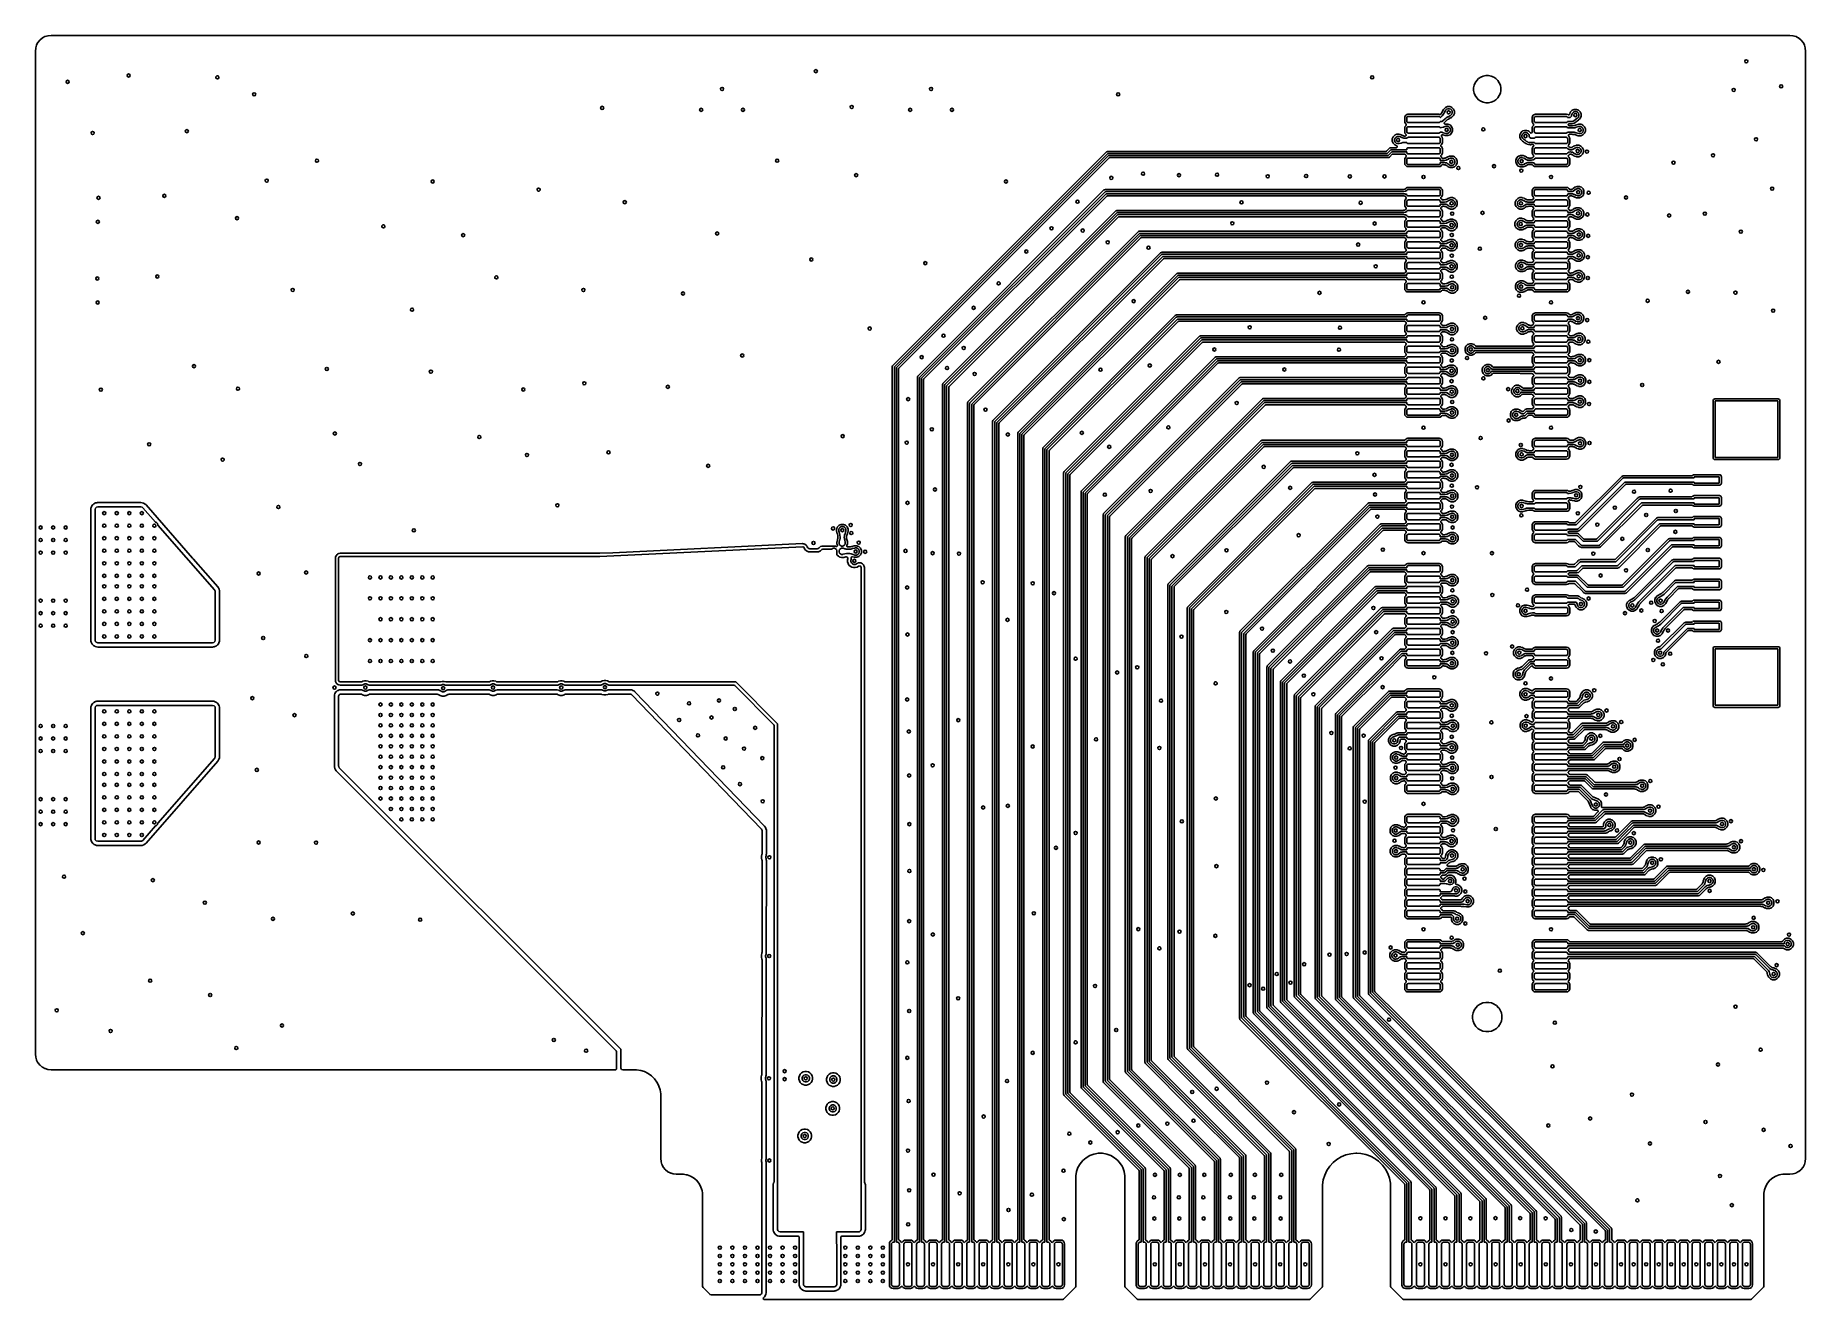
# Model space of a CAD drawing. Extents: x 114.9 to 199.6, y -137.1 to -76.7.
import ezdxf

# ---------------------------------------------------------------- set-up
doc = ezdxf.new("R2010")
doc.units = 0
doc.layers.add('BLACK', color=7, linetype='CONTINUOUS')

msp = doc.modelspace()

# ---------------------------------------------------------------- linework, layer by layer
at = {"layer": 'BLACK', "linetype": 'CONTINUOUS'}
for p, q in [((114.939822, -77.10893), (115.004542, -76.98785)), ((115.004542, -76.98785), (115.009871, -76.979874)), ((115.009871, -76.979874), (115.096961, -76.873753)), ((115.096961, -76.873753), (115.103754, -76.866961)), ((115.103754, -76.866961), (115.209874, -76.779871)), ((115.209874, -76.779871), (115.21785, -76.774542)), ((115.21785, -76.774542), (115.33893, -76.709822)), ((115.33893, -76.709822), (115.34779, -76.706153)), ((115.34779, -76.706153), (115.479162, -76.666301)), ((115.479162, -76.666301), (115.488581, -76.664428)), ((115.488581, -76.664428), (115.627604, -76.650736)), ((115.627604, -76.650736), (115.632407, -76.6505)), ((115.632407, -76.6505), (115.67417, -76.6505)), ((115.67417, -76.6505), (198.78583, -76.6505)), ((198.78583, -76.6505), (198.827593, -76.6505)), ((198.827593, -76.6505), (198.832396, -76.650736)), ((198.832396, -76.650736), (198.971417, -76.664428)), ((198.971417, -76.664428), (198.980839, -76.666302)), ((198.980839, -76.666302), (199.112205, -76.706151)), ((199.112205, -76.706151), (199.121072, -76.709824)), ((199.121072, -76.709824), (199.186123, -76.744595)), ((199.186123, -76.744595), (199.242144, -76.774539)), ((199.242144, -76.774539), (199.25013, -76.779875)), ((199.25013, -76.779875), (199.356245, -76.866961)), ((199.356245, -76.866961), (199.363038, -76.873754)), ((199.363038, -76.873754), (199.450124, -76.979869)), ((199.450124, -76.979869), (199.45546, -76.987855)), ((199.45546, -76.987855), (199.520173, -77.108923)), ((114.8805, -77.402406), (114.880736, -77.397603)), ((114.8805, -79.161927), (114.8805, -77.402406)), ((114.880736, -77.397603), (114.894428, -77.258582)), ((114.894428, -77.258582), (114.896302, -77.249161)), ((114.896302, -77.249161), (114.936153, -77.11779)), ((114.936153, -77.11779), (114.939822, -77.10893)), ((199.520173, -77.108923), (199.523849, -77.117798)), ((199.523849, -77.117798), (199.563697, -77.249161)), ((199.563697, -77.249161), (199.565571, -77.258582)), ((199.565571, -77.258582), (199.579264, -77.397603)), ((199.579264, -77.397603), (199.5795, -77.402406)), ((199.5795, -77.402406), (199.5795, -130.397593)), ((183.933331, -78.720723), (183.842723, -78.811331)), ((184.039874, -78.649534), (183.933331, -78.720723)), ((184.158257, -78.600498), (184.039874, -78.649534)), ((184.158262, -78.600497), (184.158257, -78.600498)), ((184.283927, -78.5755), (184.158262, -78.600497)), ((184.283931, -78.5755), (184.283927, -78.5755)), ((184.412069, -78.5755), (184.283931, -78.5755)), ((184.412072, -78.5755), (184.412069, -78.5755)), ((184.537737, -78.600497), (184.412072, -78.5755)), ((184.537742, -78.600498), (184.537737, -78.600497)), ((184.537744, -78.600499), (184.537742, -78.600498)), ((184.656127, -78.649535), (184.537744, -78.600499)), ((184.762669, -78.720724), (184.656127, -78.649535)), ((184.853276, -78.811331), (184.762669, -78.720724)), ((114.8805, -99.337497), (114.8805, -79.161927)), ((183.722497, -79.036262), (183.6975, -79.161927)), ((183.6975, -79.161927), (183.6975, -79.290072)), ((183.6975, -79.290072), (183.722497, -79.415737)), ((183.722498, -79.036257), (183.722497, -79.036262)), ((183.722497, -79.415737), (183.722498, -79.415742)), ((183.771534, -78.917874), (183.722498, -79.036257)), ((183.722498, -79.415742), (183.722499, -79.415744)), ((183.722499, -79.415744), (183.771535, -79.534127)), ((183.842723, -78.811331), (183.771534, -78.917874)), ((183.771535, -79.534127), (183.842724, -79.640669)), ((184.924465, -78.917873), (184.853276, -78.811331)), ((184.853276, -79.640669), (184.924465, -79.534127)), ((184.973501, -79.036256), (184.924465, -78.917873)), ((184.924465, -79.534127), (184.973501, -79.415744)), ((184.9985, -79.161931), (184.973501, -79.036256)), ((184.973501, -79.415744), (184.9985, -79.290069)), ((184.9985, -79.290069), (184.9985, -79.161931)), ((180.500364, -80.435287), (180.444568, -80.472568)), ((180.549569, -80.4255), (180.500364, -80.435287)), ((182.046431, -80.4255), (180.549569, -80.4255)), ((182.046433, -80.4255), (182.046431, -80.4255)), ((182.060665, -80.428331), (182.046433, -80.4255)), ((182.075612, -80.431304), (182.060665, -80.428331)), ((182.089416, -80.432061), (182.075612, -80.431304)), ((182.122691, -80.414761), (182.089416, -80.432061)), ((182.162658, -80.367181), (182.122691, -80.414761)), ((182.168699, -80.358103), (182.162658, -80.367181)), ((182.195189, -80.306674), (182.168699, -80.358103)), ((182.192076, -80.496188), (182.254566, -80.421795)), ((182.196326, -80.304527), (182.195189, -80.306674)), ((182.256738, -80.193529), (182.196326, -80.304527)), ((182.254566, -80.421795), (182.288904, -80.355127)), ((182.256742, -80.193523), (182.256738, -80.193529)), ((182.257127, -80.193062), (182.256742, -80.193523)), ((182.2577, -80.192112), (182.257127, -80.193062)), ((182.258093, -80.191535), (182.2577, -80.192112)), ((182.264741, -80.180463), (182.258062, -80.191514)), ((182.258062, -80.191514), (182.258093, -80.191535)), ((182.267441, -80.173944), (182.264741, -80.180463)), ((182.267445, -80.173939), (182.267441, -80.173944)), ((182.344939, -80.096444), (182.267445, -80.173939)), ((182.288904, -80.355127), (182.288971, -80.354998)), ((182.288971, -80.354998), (182.349404, -80.243962)), ((182.34494, -80.096444), (182.344939, -80.096444)), ((182.446198, -80.0545), (182.34494, -80.096444)), ((182.349404, -80.243962), (182.351591, -80.242194)), ((182.351591, -80.242194), (182.355493, -80.232775)), ((182.355493, -80.232775), (182.403775, -80.184493)), ((182.403775, -80.184493), (182.466859, -80.158363)), ((182.4462, -80.0545), (182.446198, -80.0545)), ((182.5558, -80.0545), (182.4462, -80.0545)), ((182.466859, -80.158363), (182.535141, -80.158363)), ((182.535141, -80.158363), (182.598225, -80.184493)), ((182.555801, -80.0545), (182.5558, -80.0545)), ((182.597744, -80.071874), (182.555801, -80.0545)), ((182.657058, -80.096443), (182.597744, -80.071874)), ((182.598225, -80.184493), (182.646507, -80.232775)), ((182.646507, -80.427225), (182.598225, -80.475507)), ((182.646507, -80.232775), (182.672637, -80.295859)), ((182.672637, -80.364141), (182.646507, -80.427225)), ((182.657059, -80.096444), (182.657058, -80.096443)), ((182.657061, -80.096445), (182.657059, -80.096444)), ((182.734555, -80.173939), (182.657061, -80.096445)), ((182.672637, -80.295859), (182.672637, -80.364141)), ((182.734555, -80.17394), (182.734555, -80.173939)), ((182.734557, -80.173942), (182.734555, -80.17394)), ((182.7765, -80.2752), (182.734557, -80.173942)), ((182.734557, -80.486058), (182.7765, -80.3848)), ((182.7765, -80.3848), (182.7765, -80.2752)), ((183.842724, -79.640669), (183.933331, -79.731276)), ((183.933331, -79.731276), (184.039873, -79.802465)), ((184.039873, -79.802465), (184.158256, -79.851501)), ((184.158256, -79.851501), (184.283931, -79.8765)), ((184.283931, -79.8765), (184.412069, -79.8765)), ((184.412069, -79.8765), (184.537744, -79.851501)), ((184.537744, -79.851501), (184.656127, -79.802465)), ((184.656127, -79.802465), (184.762669, -79.731276)), ((184.762669, -79.731276), (184.853276, -79.640669)), ((186.600364, -80.435287), (186.544568, -80.472568)), ((186.649569, -80.4255), (186.600364, -80.435287)), ((188.146435, -80.4255), (186.649569, -80.4255)), ((188.195632, -80.435285), (188.146435, -80.4255)), ((188.213211, -80.447031), (188.195632, -80.435285)), ((188.230852, -80.454343), (188.213211, -80.447031)), ((188.267638, -80.447044), (188.230852, -80.454343)), ((188.288488, -80.415871), (188.267638, -80.447044)), ((188.288554, -80.41554), (188.288488, -80.415871)), ((188.288667, -80.414388), (188.288554, -80.41554)), ((188.289501, -80.410194), (188.288667, -80.414388)), ((188.289893, -80.409248), (188.289501, -80.410194)), ((188.290573, -80.407603), (188.289893, -80.409248)), ((188.294012, -80.397216), (188.290573, -80.407603)), ((188.316225, -80.341838), (188.294012, -80.397216)), ((188.320585, -80.335151), (188.316225, -80.341838)), ((188.322328, -80.330944), (188.320585, -80.335151)), ((188.331443, -80.30894), (188.322327, -80.330943)), ((188.322327, -80.330943), (188.322328, -80.330944)), ((188.408939, -80.231445), (188.331443, -80.30894)), ((188.384955, -80.485688), (188.391196, -80.439273)), ((188.391196, -80.439273), (188.391929, -80.436492)), ((188.391929, -80.436492), (188.393363, -80.432916)), ((188.393363, -80.430859), (188.419493, -80.367775)), ((188.393363, -80.432916), (188.393363, -80.430859)), ((188.40894, -80.231444), (188.408939, -80.231445)), ((188.510198, -80.1895), (188.40894, -80.231444)), ((188.419493, -80.367775), (188.467775, -80.319493)), ((188.467775, -80.319493), (188.530859, -80.293363)), ((188.5102, -80.1895), (188.510198, -80.1895)), ((188.6198, -80.1895), (188.5102, -80.1895)), ((188.530859, -80.293363), (188.599141, -80.293363)), ((188.599141, -80.293363), (188.662225, -80.319493)), ((188.619801, -80.1895), (188.6198, -80.1895)), ((188.661744, -80.206874), (188.619801, -80.1895)), ((188.721058, -80.231443), (188.661744, -80.206874)), ((188.662225, -80.319493), (188.710507, -80.367775)), ((188.710507, -80.367775), (188.736637, -80.430859)), ((188.721059, -80.231444), (188.721058, -80.231443)), ((188.721061, -80.231445), (188.721059, -80.231444)), ((188.798555, -80.308939), (188.721061, -80.231445)), ((188.736637, -80.430859), (188.736637, -80.499141)), ((188.798555, -80.30894), (188.798555, -80.308939)), ((188.798557, -80.308942), (188.798555, -80.30894)), ((188.8405, -80.4102), (188.798557, -80.308942)), ((188.8405, -80.5198), (188.8405, -80.4102)), ((180.407287, -80.528365), (180.3975, -80.577567)), ((180.3975, -80.577567), (180.3975, -80.577569)), ((180.3975, -80.577569), (180.3975, -80.57757)), ((180.3975, -80.57757), (180.3975, -80.77443)), ((180.3975, -80.77443), (180.407287, -80.823635)), ((180.407287, -81.028365), (180.3975, -81.077567)), ((180.3975, -81.077567), (180.3975, -81.077569)), ((180.3975, -81.077569), (180.3975, -81.07757)), ((180.3975, -81.07757), (180.3975, -81.27443)), ((180.3975, -81.27443), (180.407287, -81.323635)), ((180.413012, -80.519797), (180.407287, -80.528365)), ((180.407287, -80.823635), (180.444568, -80.879431)), ((180.416924, -81.013942), (180.407287, -81.028365)), ((180.444568, -80.472568), (180.413012, -80.519797)), ((180.444568, -80.972568), (180.416924, -81.013942)), ((180.444568, -80.879431), (180.453289, -80.885258)), ((180.453289, -80.966742), (180.444568, -80.972568)), ((180.453289, -80.885258), (180.474125, -80.916441)), ((180.466808, -80.953223), (180.453289, -80.966742)), ((180.474125, -80.916441), (180.466808, -80.953223)), ((180.498, -80.594182), (180.50319, -80.56809)), ((180.498, -80.757818), (180.498, -80.594182)), ((180.50319, -80.78391), (180.498, -80.757818)), ((180.498, -81.094182), (180.50319, -81.06809)), ((180.498, -81.257818), (180.498, -81.094182)), ((180.50319, -81.28391), (180.498, -81.257818)), ((180.50319, -80.56809), (180.51797, -80.54597)), ((180.51797, -80.80603), (180.50319, -80.78391)), ((180.50319, -81.06809), (180.51797, -81.04597)), ((180.51797, -81.30603), (180.50319, -81.28391)), ((180.51797, -80.54597), (180.54009, -80.53119)), ((180.54009, -80.82081), (180.51797, -80.80603)), ((180.51797, -81.04597), (180.54009, -81.03119)), ((180.54009, -81.32081), (180.51797, -81.30603)), ((180.54009, -80.53119), (180.566182, -80.526)), ((180.566182, -80.826), (180.54009, -80.82081)), ((180.54009, -81.03119), (180.566182, -81.026)), ((180.566182, -80.526), (182.029818, -80.526)), ((182.029818, -80.826), (180.566182, -80.826)), ((180.566182, -81.026), (182.029818, -81.026)), ((182.029818, -80.526), (182.05591, -80.53119)), ((182.05591, -80.82081), (182.029818, -80.826)), ((182.029818, -81.026), (182.05591, -81.03119)), ((182.05591, -80.53119), (182.07803, -80.54597)), ((182.07803, -80.80603), (182.05591, -80.82081)), ((182.05591, -81.03119), (182.07803, -81.04597)), ((182.07803, -81.30603), (182.05591, -81.32081)), ((182.07803, -80.54597), (182.09281, -80.56809)), ((182.09281, -80.78391), (182.07803, -80.80603)), ((182.07803, -81.04597), (182.09281, -81.06809)), ((182.09281, -81.28391), (182.07803, -81.30603)), ((182.09281, -80.56809), (182.094383, -80.576)), ((182.094383, -80.776), (182.09281, -80.78391)), ((182.09281, -81.06809), (182.093703, -81.072582)), ((182.093998, -81.277934), (182.09281, -81.28391)), ((182.093703, -81.072582), (182.165813, -81.065803)), ((182.144575, -81.280606), (182.093998, -81.277934)), ((182.094383, -80.576), (182.113578, -80.576)), ((182.155, -80.776), (182.094383, -80.776)), ((182.113578, -80.576), (182.191323, -80.498254)), ((182.144577, -81.280606), (182.144575, -81.280606)), ((182.144583, -81.280607), (182.144577, -81.280606)), ((182.179322, -81.287727), (182.144583, -81.280607)), ((182.174509, -80.774079), (182.155, -80.776)), ((182.165813, -81.065803), (182.2376, -81.041116)), ((182.210557, -80.759147), (182.174509, -80.774079)), ((182.204326, -81.292852), (182.179322, -81.287727)), ((182.191323, -80.498254), (182.192076, -80.496188)), ((182.204329, -81.292853), (182.204326, -81.292852)), ((182.244111, -81.305656), (182.204329, -81.292853)), ((182.225711, -80.746711), (182.210557, -80.759147)), ((182.333477, -80.638944), (182.225711, -80.746711)), ((182.2376, -81.041116), (182.245708, -81.037778)), ((182.244614, -81.305806), (182.244111, -81.305656)), ((182.363819, -81.33835), (182.244614, -81.305806)), ((182.245708, -81.037778), (182.246773, -81.037399)), ((182.246773, -81.037399), (182.363583, -81.002075)), ((182.288049, -80.869271), (182.288053, -80.831768)), ((182.314564, -80.895793), (182.288049, -80.869271)), ((182.288053, -80.831768), (182.29867, -80.815879)), ((182.29867, -80.815879), (182.381905, -80.732643)), ((182.352067, -80.895797), (182.314564, -80.895793)), ((182.334847, -80.638467), (182.333477, -80.638944)), ((182.386399, -80.592504), (182.334847, -80.638467)), ((182.355198, -80.8945), (182.352067, -80.895797)), ((182.3552, -80.8945), (182.355198, -80.8945)), ((182.4648, -80.8945), (182.3552, -80.8945)), ((182.363583, -81.002075), (182.366256, -81.00234)), ((182.366256, -81.00234), (182.375859, -80.998363)), ((182.375859, -80.998363), (182.444141, -80.998363)), ((182.381905, -80.732643), (182.385738, -80.729197)), ((182.385738, -80.729197), (182.388555, -80.72692)), ((182.386403, -80.592501), (182.386399, -80.592504)), ((182.434213, -80.561796), (182.386403, -80.592501)), ((182.388555, -80.72692), (182.405056, -80.717213)), ((182.405056, -80.717213), (182.44842, -80.678548)), ((182.434216, -80.561794), (182.434213, -80.561796)), ((182.461293, -80.548987), (182.434216, -80.561794)), ((182.444141, -80.998363), (182.507225, -81.024493)), ((182.44842, -80.678548), (182.449337, -80.677808)), ((182.449337, -80.677808), (182.449686, -80.677704)), ((182.449686, -80.677704), (182.453641, -80.6747)), ((182.453641, -80.6747), (182.482834, -80.655952)), ((182.475654, -80.542195), (182.461293, -80.548987)), ((182.464801, -80.8945), (182.4648, -80.8945)), ((182.504108, -80.910782), (182.464801, -80.8945)), ((182.476244, -80.541895), (182.475654, -80.542195)), ((182.587035, -80.481597), (182.476244, -80.541895)), ((182.482834, -80.655952), (182.488332, -80.652903)), ((182.488332, -80.652903), (182.520763, -80.637565)), ((182.566058, -80.936443), (182.504108, -80.910782)), ((182.507225, -81.024493), (182.555507, -81.072775)), ((182.555507, -81.267225), (182.507225, -81.315507)), ((182.520763, -80.637565), (182.523472, -80.636236)), ((182.523472, -80.636236), (182.524062, -80.635936)), ((182.524062, -80.635936), (182.526677, -80.63456)), ((182.526677, -80.63456), (182.637468, -80.574262)), ((182.555507, -81.072775), (182.581637, -81.135859)), ((182.581637, -81.204141), (182.555507, -81.267225)), ((182.566059, -80.936444), (182.566058, -80.936443)), ((182.566061, -80.936445), (182.566059, -80.936444)), ((182.643555, -81.013939), (182.566061, -80.936445)), ((182.581637, -81.135859), (182.581637, -81.204141)), ((182.587888, -80.481084), (182.587035, -80.481597)), ((182.589104, -80.479284), (182.587888, -80.481084)), ((182.598225, -80.475507), (182.589104, -80.479284)), ((182.637468, -80.574262), (182.641408, -80.572006)), ((182.641408, -80.572006), (182.642261, -80.571493)), ((182.642261, -80.571493), (182.642273, -80.571481)), ((182.642273, -80.571481), (182.642414, -80.571375)), ((182.642414, -80.571375), (182.643405, -80.570805)), ((182.643405, -80.570805), (182.644543, -80.570121)), ((182.643555, -81.01394), (182.643555, -81.013939)), ((182.643557, -81.013942), (182.643555, -81.01394)), ((182.6855, -81.1152), (182.643557, -81.013942)), ((182.643557, -81.326058), (182.6855, -81.2248)), ((182.644543, -80.570121), (182.644556, -80.570143)), ((182.644556, -80.570143), (182.65334, -80.565096)), ((182.65334, -80.565096), (182.657058, -80.563557)), ((182.657058, -80.563557), (182.734557, -80.486058)), ((182.6855, -81.2248), (182.6855, -81.1152)), ((186.02394, -81.236444), (185.946444, -81.31394)), ((186.027909, -81.2348), (186.02394, -81.236444)), ((186.05205, -81.2248), (186.027909, -81.2348)), ((186.125198, -81.1945), (186.05205, -81.2248)), ((186.082775, -81.324493), (186.145859, -81.298363)), ((186.1252, -81.1945), (186.125198, -81.1945)), ((186.2348, -81.1945), (186.1252, -81.1945)), ((186.145859, -81.298363), (186.214141, -81.298363)), ((186.214141, -81.298363), (186.277225, -81.324493)), ((186.234801, -81.1945), (186.2348, -81.1945)), ((186.306403, -81.224159), (186.234801, -81.1945)), ((186.332091, -81.2348), (186.306403, -81.224159)), ((186.33606, -81.236444), (186.332091, -81.2348)), ((186.414153, -81.314538), (186.33606, -81.236444)), ((186.486673, -81.310981), (186.453596, -81.328655)), ((186.497037, -81.276839), (186.486673, -81.310981)), ((186.497501, -81.276839), (186.497037, -81.276839)), ((186.507287, -80.528365), (186.4975, -80.577567)), ((186.4975, -80.577567), (186.4975, -80.577569)), ((186.4975, -80.577569), (186.4975, -80.57757)), ((186.4975, -80.57757), (186.4975, -80.77443)), ((186.4975, -80.77443), (186.507287, -80.823635)), ((186.507287, -81.028365), (186.4975, -81.077567)), ((186.4975, -81.077567), (186.4975, -81.077569)), ((186.4975, -81.077569), (186.4975, -81.07757)), ((186.4975, -81.07757), (186.4975, -81.274433)), ((186.4975, -81.274433), (186.497566, -81.275095)), ((186.497566, -81.275095), (186.4975, -81.275309)), ((186.4975, -81.275309), (186.497501, -81.276839)), ((186.513012, -80.519797), (186.507287, -80.528365)), ((186.507287, -80.823635), (186.544568, -80.879431)), ((186.516924, -81.013942), (186.507287, -81.028365)), ((186.544568, -80.472568), (186.513012, -80.519797)), ((186.544568, -80.972568), (186.516924, -81.013942)), ((186.544568, -80.879431), (186.553289, -80.885258)), ((186.553289, -80.966742), (186.544568, -80.972568)), ((186.553289, -80.885258), (186.574125, -80.916441)), ((186.566808, -80.953223), (186.553289, -80.966742)), ((186.574125, -80.916441), (186.566808, -80.953223)), ((186.598, -80.594182), (186.60319, -80.56809)), ((186.598, -80.757818), (186.598, -80.594182)), ((186.60319, -80.78391), (186.598, -80.757818)), ((186.598, -81.094182), (186.60319, -81.06809)), ((186.598, -81.257818), (186.598, -81.094182)), ((186.60319, -81.28391), (186.598, -81.257818)), ((186.60319, -80.56809), (186.61797, -80.54597)), ((186.61797, -80.80603), (186.60319, -80.78391)), ((186.60319, -81.06809), (186.61797, -81.04597)), ((186.61797, -81.30603), (186.60319, -81.28391)), ((186.61797, -80.54597), (186.64009, -80.53119)), ((186.64009, -80.82081), (186.61797, -80.80603)), ((186.61797, -81.04597), (186.64009, -81.03119)), ((186.64009, -81.32081), (186.61797, -81.30603)), ((186.64009, -80.53119), (186.666182, -80.526)), ((186.666182, -80.826), (186.64009, -80.82081)), ((186.64009, -81.03119), (186.666182, -81.026)), ((186.666182, -80.526), (188.129818, -80.526)), ((188.129818, -80.826), (186.666182, -80.826)), ((186.666182, -81.026), (188.129818, -81.026)), ((188.129818, -80.526), (188.15591, -80.53119)), ((188.15591, -80.82081), (188.129818, -80.826)), ((188.129818, -81.026), (188.15591, -81.03119)), ((188.15591, -80.53119), (188.17803, -80.54597)), ((188.17803, -80.80603), (188.15591, -80.82081)), ((188.15591, -81.03119), (188.17803, -81.04597)), ((188.17803, -81.30603), (188.15591, -81.32081)), ((188.17803, -80.54597), (188.19281, -80.56809)), ((188.19281, -80.78391), (188.17803, -80.80603)), ((188.17803, -81.04597), (188.19281, -81.06809)), ((188.19281, -81.28391), (188.17803, -81.30603)), ((188.19281, -80.56809), (188.194383, -80.576)), ((188.194383, -80.776), (188.19281, -80.78391)), ((188.19281, -81.06809), (188.195179, -81.08)), ((188.193588, -81.28), (188.19281, -81.28391)), ((188.433085, -81.28), (188.193588, -81.28)), ((188.194383, -80.576), (188.312406, -80.576)), ((188.354, -80.776), (188.194383, -80.776)), ((188.195179, -81.08), (188.432052, -81.08)), ((188.221874, -80.935558), (188.223782, -80.925965)), ((188.227271, -80.943636), (188.221874, -80.935558)), ((188.221888, -80.916375), (188.227295, -80.908305)), ((188.223782, -80.925965), (188.221888, -80.916375)), ((188.229154, -80.953167), (188.227271, -80.943636)), ((188.227295, -80.908305), (188.229191, -80.898775)), ((188.237275, -80.958609), (188.229154, -80.953167)), ((188.229191, -80.898775), (188.24276, -80.885224)), ((188.242709, -80.966741), (188.237275, -80.958609)), ((188.249445, -80.971242), (188.242709, -80.966741)), ((188.24276, -80.885224), (188.243514, -80.88472)), ((188.243514, -80.88472), (188.270682, -80.8765)), ((188.276669, -80.9795), (188.249445, -80.971242)), ((188.270682, -80.8765), (188.291406, -80.8765)), ((188.39779, -80.9795), (188.276669, -80.9795)), ((188.291406, -80.8765), (188.298155, -80.876967)), ((188.298155, -80.876967), (188.299796, -80.877195)), ((188.299796, -80.877195), (188.324276, -80.8806)), ((188.312406, -80.576), (188.312759, -80.575818)), ((188.312759, -80.575818), (188.379453, -80.509124)), ((188.324276, -80.8806), (188.396368, -80.876401)), ((188.373509, -80.774079), (188.354, -80.776)), ((188.379199, -80.771721), (188.373509, -80.774079)), ((188.390234, -80.771079), (188.379199, -80.771721)), ((188.379453, -80.509124), (188.384955, -80.485688)), ((188.392316, -80.770768), (188.390234, -80.771079)), ((188.450804, -80.756557), (188.392316, -80.770768)), ((188.396368, -80.876401), (188.40582, -80.875421)), ((188.410457, -80.977834), (188.39779, -80.9795)), ((188.40582, -80.875421), (188.405829, -80.875419)), ((188.405829, -80.875419), (188.405835, -80.875419)), ((188.405835, -80.875419), (188.407323, -80.875196)), ((188.407323, -80.875196), (188.407902, -80.87511)), ((188.407902, -80.87511), (188.417225, -80.873285)), ((188.424903, -80.973967), (188.410457, -80.977834)), ((188.417225, -80.873285), (188.475713, -80.859074)), ((188.504457, -80.967049), (188.424903, -80.973967)), ((188.432052, -81.08), (188.434047, -81.07907)), ((188.434393, -81.280632), (188.433085, -81.28)), ((188.434047, -81.07907), (188.530836, -81.070654)), ((188.503357, -81.284585), (188.434393, -81.280632)), ((188.454035, -80.755236), (188.450804, -80.756557)), ((188.532114, -80.708666), (188.454035, -80.755236)), ((188.475713, -80.859074), (188.49073, -80.85421)), ((188.49073, -80.85421), (188.490734, -80.854208)), ((188.490734, -80.854208), (188.490738, -80.854207)), ((188.490738, -80.854207), (188.493943, -80.852897)), ((188.493943, -80.852897), (188.493952, -80.852893)), ((188.493952, -80.852893), (188.493955, -80.852891)), ((188.493955, -80.852891), (188.493961, -80.852889)), ((188.493961, -80.852889), (188.508077, -80.845843)), ((188.551741, -81.295126), (188.503357, -81.284585)), ((188.515147, -80.964901), (188.504457, -80.967049)), ((188.508077, -80.845843), (188.586156, -80.799273)), ((188.570108, -80.94731), (188.515147, -80.964901)), ((188.530836, -81.070654), (188.602229, -81.047803)), ((188.533401, -80.707777), (188.532114, -80.708666)), ((188.558458, -80.68786), (188.533401, -80.707777)), ((188.558875, -81.296681), (188.551741, -81.295126)), ((188.653358, -80.617116), (188.558458, -80.68786)), ((188.558879, -81.296682), (188.558875, -81.296681)), ((188.602023, -81.312118), (188.558879, -81.296682)), ((188.570809, -80.94709), (188.570108, -80.94731)), ((188.570818, -80.947088), (188.570809, -80.94709)), ((188.570887, -80.947066), (188.570818, -80.947088)), ((188.571055, -80.947013), (188.570887, -80.947066)), ((188.572564, -80.946555), (188.571055, -80.947013)), ((188.674605, -80.916441), (188.572564, -80.946555)), ((188.586156, -80.799273), (188.592074, -80.79547)), ((188.592074, -80.79547), (188.593361, -80.794581)), ((188.593361, -80.794581), (188.599048, -80.790365)), ((188.599048, -80.790365), (188.622243, -80.771926)), ((188.602229, -81.047803), (188.602431, -81.04774)), ((188.602431, -81.04774), (188.723642, -81.011968)), ((188.622243, -80.771926), (188.623399, -80.771035)), ((188.623399, -80.771035), (188.715928, -80.70206)), ((188.655886, -80.613132), (188.653358, -80.617116)), ((188.662225, -80.610507), (188.655886, -80.613132)), ((188.710507, -80.562225), (188.662225, -80.610507)), ((188.69378, -80.910782), (188.674605, -80.916441)), ((188.693784, -80.910781), (188.69378, -80.910782)), ((188.693798, -80.910779), (188.693784, -80.910781)), ((188.694381, -80.910726), (188.693798, -80.910779)), ((188.694699, -80.910606), (188.694381, -80.910726)), ((188.696148, -80.91033), (188.694699, -80.910606)), ((188.703811, -80.9072), (188.6961, -80.910083)), ((188.6961, -80.910083), (188.696148, -80.91033)), ((188.708677, -80.907201), (188.703811, -80.9072)), ((188.7152, -80.9045), (188.708677, -80.907201)), ((188.736637, -80.499141), (188.710507, -80.562225)), ((188.8248, -80.9045), (188.7152, -80.9045)), ((188.715928, -80.70206), (188.717975, -80.700616)), ((188.717975, -80.700616), (188.721054, -80.698558)), ((188.721054, -80.698558), (188.721058, -80.698557)), ((188.721058, -80.698557), (188.798557, -80.621058)), ((188.723642, -81.011968), (188.726438, -81.012264)), ((188.726438, -81.012264), (188.735859, -81.008363)), ((188.735859, -81.008363), (188.804141, -81.008363)), ((188.798557, -80.621058), (188.8405, -80.5198)), ((188.804141, -81.008363), (188.867225, -81.034493)), ((188.824801, -80.9045), (188.8248, -80.9045)), ((188.866744, -80.921874), (188.824801, -80.9045)), ((188.926058, -80.946443), (188.866744, -80.921874)), ((188.867225, -81.034493), (188.915507, -81.082775)), ((188.915507, -81.277225), (188.867225, -81.325507)), ((188.915507, -81.082775), (188.941637, -81.145859)), ((188.941637, -81.214141), (188.915507, -81.277225)), ((188.926059, -80.946444), (188.926058, -80.946443)), ((188.926061, -80.946445), (188.926059, -80.946444)), ((189.003555, -81.023939), (188.926061, -80.946445)), ((188.941637, -81.145859), (188.941637, -81.214141)), ((189.003555, -81.02394), (189.003555, -81.023939)), ((189.003557, -81.023942), (189.003555, -81.02394)), ((189.0455, -81.1252), (189.003557, -81.023942)), ((189.003557, -81.336058), (189.0455, -81.2348)), ((189.0455, -81.2348), (189.0455, -81.1252)), ((179.668746, -82.048414), (179.532012, -82.185148)), ((179.55929, -82.3), (179.718645, -82.140645)), ((179.692333, -82.038644), (179.668746, -82.048414)), ((179.724062, -82.0255), (179.692333, -82.038644)), ((179.718645, -82.140645), (179.734866, -82.129806)), ((179.999554, -82.0255), (179.724062, -82.0255)), ((179.734866, -82.129806), (179.754, -82.126)), ((179.754, -82.126), (180.498, -82.126)), ((179.847444, -81.50294), (179.8055, -81.604198)), ((179.8055, -81.604198), (179.8055, -81.6042)), ((179.8055, -81.6042), (179.8055, -81.7138)), ((179.8055, -81.7138), (179.847443, -81.815058)), ((179.847443, -81.815058), (179.847444, -81.815059)), ((179.92494, -81.425444), (179.847444, -81.50294)), ((179.847444, -81.815059), (179.847445, -81.815061)), ((179.847445, -81.815061), (179.924939, -81.892555)), ((179.909363, -81.624859), (179.935493, -81.561775)), ((179.909363, -81.693141), (179.909363, -81.624859)), ((179.935493, -81.756225), (179.909363, -81.693141)), ((179.924939, -81.892555), (179.92494, -81.892555)), ((179.929071, -81.423733), (179.92494, -81.425444)), ((179.92494, -81.892555), (179.924942, -81.892557)), ((179.924942, -81.892557), (180.015906, -81.930236)), ((179.946018, -81.416713), (179.929071, -81.423733)), ((179.935493, -81.561775), (179.983775, -81.513493)), ((179.983775, -81.804507), (179.935493, -81.756225)), ((180.026198, -81.3835), (179.946018, -81.416713)), ((179.983775, -81.513493), (180.046859, -81.487363)), ((180.046859, -81.830637), (179.983775, -81.804507)), ((180.018305, -82.02177), (179.999554, -82.0255)), ((180.015906, -81.930236), (180.018306, -81.93123)), ((180.044824, -81.995252), (180.018305, -82.02177)), ((180.018306, -81.93123), (180.044824, -81.957749)), ((180.0262, -81.3835), (180.026198, -81.3835)), ((180.1358, -81.3835), (180.0262, -81.3835)), ((180.044824, -81.957749), (180.044824, -81.995252)), ((180.046859, -81.487363), (180.115141, -81.487363)), ((180.115141, -81.830637), (180.046859, -81.830637)), ((180.115141, -81.487363), (180.123986, -81.491026)), ((180.123417, -81.827208), (180.115141, -81.830637)), ((180.126942, -81.827752), (180.123417, -81.827208)), ((180.123986, -81.491026), (180.12643, -81.490555)), ((180.12643, -81.490555), (180.127226, -81.490747)), ((180.234374, -81.801497), (180.126942, -81.827752)), ((180.127226, -81.490747), (180.197616, -81.510463)), ((180.138591, -81.384656), (180.1358, -81.3835)), ((180.148637, -81.387343), (180.138591, -81.384656)), ((180.148628, -81.387383), (180.148637, -81.387343)), ((180.150211, -81.387764), (180.148628, -81.387383)), ((180.15099, -81.387973), (180.150211, -81.387764)), ((180.151176, -81.387997), (180.15099, -81.387973)), ((180.15193, -81.388179), (180.151176, -81.387997)), ((180.155683, -81.389157), (180.15193, -81.388179)), ((180.18596, -81.397638), (180.155683, -81.389157)), ((180.226071, -81.408873), (180.18596, -81.397638)), ((180.197616, -81.510463), (180.199245, -81.511052)), ((180.199245, -81.511052), (180.255048, -81.536134)), ((180.233489, -81.411249), (180.226071, -81.408873)), ((180.233501, -81.411253), (180.233489, -81.411249)), ((180.23512, -81.411838), (180.233501, -81.411253)), ((180.234417, -81.801486), (180.234374, -81.801497)), ((180.312906, -81.782939), (180.234417, -81.801486)), ((180.241094, -81.414257), (180.23512, -81.411838)), ((180.242496, -81.414825), (180.241094, -81.414257)), ((180.267359, -81.426), (180.242496, -81.414825)), ((180.255048, -81.536134), (180.307582, -81.559293)), ((180.297757, -81.439663), (180.267359, -81.426)), ((180.29807, -81.439802), (180.297757, -81.439663)), ((180.302583, -81.441792), (180.29807, -81.439802)), ((180.337547, -81.457205), (180.302583, -81.441792)), ((180.307582, -81.559293), (180.357651, -81.571412)), ((180.312909, -81.782938), (180.312906, -81.782939)), ((180.416643, -81.776664), (180.312909, -81.782938)), ((180.345783, -81.459992), (180.337547, -81.457205)), ((180.369518, -81.465738), (180.345783, -81.459992)), ((180.357651, -81.571412), (180.416702, -81.575283)), ((180.377842, -81.467009), (180.369518, -81.465738)), ((180.414672, -81.469423), (180.377842, -81.467009)), ((180.407287, -81.323635), (180.444568, -81.37943)), ((180.427438, -81.468586), (180.414672, -81.469423)), ((180.418118, -81.776), (180.416643, -81.776664)), ((180.416702, -81.575283), (180.418156, -81.576)), ((180.501617, -81.776), (180.418118, -81.776)), ((180.418156, -81.576), (180.501617, -81.576)), ((180.438073, -81.461479), (180.427438, -81.468586)), ((180.450185, -81.457368), (180.438073, -81.461479)), ((180.444568, -81.37943), (180.445099, -81.379785)), ((180.445099, -81.379785), (180.445455, -81.380318)), ((180.445455, -81.380318), (180.447981, -81.382844)), ((180.447981, -81.382844), (180.447478, -81.383346)), ((180.447478, -81.383346), (180.448778, -81.385291)), ((180.448778, -81.385291), (180.454717, -81.38822)), ((180.453113, -81.451429), (180.450185, -81.457368)), ((180.45862, -81.44775), (180.453113, -81.451429)), ((180.454717, -81.38822), (180.458828, -81.400331)), ((180.461114, -81.435204), (180.45862, -81.44775)), ((180.458828, -81.400331), (180.465935, -81.410967)), ((180.466772, -81.423733), (180.461114, -81.435204)), ((180.465935, -81.410967), (180.464643, -81.417462)), ((180.464643, -81.417462), (180.466772, -81.423733)), ((180.498, -82.094182), (180.50319, -82.06809)), ((180.498, -82.126), (180.498, -82.094182)), ((180.501617, -81.576), (180.50319, -81.56809)), ((180.50319, -81.78391), (180.501617, -81.776)), ((180.50319, -81.56809), (180.51797, -81.54597)), ((180.51797, -81.80603), (180.50319, -81.78391)), ((180.50319, -82.06809), (180.51797, -82.04597)), ((180.51797, -81.54597), (180.54009, -81.53119)), ((180.54009, -81.82081), (180.51797, -81.80603)), ((180.51797, -82.04597), (180.54009, -82.03119)), ((180.566182, -81.326), (180.54009, -81.32081)), ((180.54009, -81.53119), (180.566182, -81.526)), ((180.566182, -81.826), (180.54009, -81.82081)), ((180.54009, -82.03119), (180.566182, -82.026)), ((182.029818, -81.326), (180.566182, -81.326)), ((180.566182, -81.526), (182.029818, -81.526)), ((182.029818, -81.826), (180.566182, -81.826)), ((180.566182, -82.026), (182.029818, -82.026)), ((182.05591, -81.32081), (182.029818, -81.326)), ((182.029818, -81.526), (182.05591, -81.53119)), ((182.05591, -81.82081), (182.029818, -81.826)), ((182.029818, -82.026), (182.05591, -82.03119)), ((182.05591, -81.53119), (182.07803, -81.54597)), ((182.07803, -81.80603), (182.05591, -81.82081)), ((182.05591, -82.03119), (182.07803, -82.04597)), ((182.07803, -81.54597), (182.09281, -81.56809)), ((182.09281, -81.78391), (182.07803, -81.80603)), ((182.07803, -82.04597), (182.09281, -82.06809)), ((182.09281, -81.56809), (182.098, -81.594182)), ((182.098, -81.757818), (182.09281, -81.78391)), ((182.09281, -82.06809), (182.098, -82.094182)), ((182.098, -81.594182), (182.098, -81.757818)), ((182.098, -82.094182), (182.098, -82.257818)), ((182.121875, -81.935561), (182.12919, -81.898778)), ((182.14271, -81.966741), (182.121875, -81.935561)), ((182.12919, -81.898778), (182.142709, -81.885258)), ((182.142709, -81.885258), (182.151431, -81.879431)), ((182.151431, -81.972569), (182.14271, -81.966741)), ((182.149135, -81.443298), (182.16997, -81.412116)), ((182.156451, -81.480081), (182.149135, -81.443298)), ((182.151431, -81.879431), (182.188713, -81.823635)), ((182.188713, -82.028365), (182.151431, -81.972569)), ((182.171726, -81.502942), (182.156451, -81.480081)), ((182.16997, -81.412116), (182.206753, -81.4048)), ((182.188713, -81.528365), (182.171726, -81.502942)), ((182.198499, -81.577568), (182.188713, -81.528365)), ((182.188713, -81.823635), (182.1985, -81.774433)), ((182.198499, -82.077568), (182.188713, -82.028365)), ((182.1985, -81.774433), (182.198499, -81.577568)), ((182.1985, -82.274433), (182.198499, -82.077568)), ((182.206753, -81.4048), (182.211701, -81.406055)), ((182.211701, -81.406055), (182.211779, -81.406079)), ((182.211779, -81.406079), (182.211791, -81.406083)), ((182.211791, -81.406083), (182.213962, -81.406756)), ((182.213962, -81.406756), (182.214465, -81.406906)), ((182.214465, -81.406906), (182.216828, -81.407581)), ((182.216828, -81.407581), (182.336033, -81.440125)), ((182.336033, -81.440125), (182.339352, -81.440974)), ((182.339352, -81.440974), (182.33936, -81.440975)), ((182.33936, -81.440975), (182.339376, -81.44098)), ((182.339376, -81.44098), (182.339841, -81.44109)), ((182.339841, -81.44109), (182.340086, -81.441149)), ((182.340086, -81.441149), (182.340099, -81.441149)), ((182.340099, -81.441149), (182.34028, -81.441173)), ((182.34028, -81.441173), (182.341095, -81.44139)), ((182.341095, -81.44139), (182.342618, -81.441753)), ((182.342618, -81.441753), (182.342608, -81.441792)), ((182.342608, -81.441792), (182.352796, -81.444504)), ((182.352796, -81.444504), (182.3552, -81.4455)), ((182.3552, -81.4455), (182.355201, -81.4455)), ((182.355201, -81.4455), (182.464798, -81.4455)), ((182.364553, -81.338525), (182.363819, -81.33835)), ((182.367139, -81.338025), (182.364553, -81.338525)), ((182.375859, -81.341637), (182.367139, -81.338025)), ((182.444141, -81.341637), (182.375859, -81.341637)), ((182.507225, -81.315507), (182.444141, -81.341637)), ((182.464798, -81.4455), (182.4648, -81.4455)), ((182.4648, -81.4455), (182.566058, -81.403557)), ((182.566058, -81.403557), (182.56606, -81.403555)), ((182.56606, -81.403555), (182.566061, -81.403555)), ((182.566061, -81.403555), (182.643555, -81.326061)), ((182.643555, -81.32606), (182.643557, -81.326058)), ((182.643555, -81.326061), (182.643555, -81.32606)), ((185.946444, -81.31394), (185.9045, -81.415198)), ((185.9045, -81.415198), (185.9045, -81.524801)), ((185.9045, -81.524801), (185.921874, -81.566744)), ((185.921874, -81.566744), (185.946443, -81.626058)), ((185.946443, -81.626058), (185.946444, -81.626059)), ((185.946444, -81.626059), (185.946444, -81.62606)), ((185.946444, -81.62606), (186.023939, -81.703554)), ((186.008363, -81.435859), (186.034493, -81.372775)), ((186.008363, -81.504141), (186.008363, -81.435859)), ((186.034493, -81.567225), (186.008363, -81.504141)), ((186.023939, -81.703554), (186.023942, -81.703557)), ((186.023942, -81.703557), (186.023945, -81.703558)), ((186.023945, -81.703558), (186.027957, -81.706239)), ((186.027957, -81.706239), (186.027856, -81.706389)), ((186.027856, -81.706389), (186.029861, -81.707515)), ((186.029861, -81.707515), (186.077514, -81.742378)), ((186.034493, -81.372775), (186.082775, -81.324493)), ((186.082775, -81.615507), (186.034493, -81.567225)), ((186.077514, -81.742378), (186.118908, -81.772663)), ((186.089456, -81.618274), (186.082775, -81.615507)), ((186.09178, -81.622095), (186.089456, -81.618274)), ((186.181627, -81.687828), (186.09178, -81.622095)), ((186.118908, -81.772663), (186.11922, -81.772893)), ((186.11922, -81.772893), (186.170338, -81.810916)), ((186.170338, -81.810916), (186.176768, -81.815339)), ((186.176768, -81.815339), (186.178217, -81.816258)), ((186.178217, -81.816258), (186.184955, -81.820193)), ((186.233296, -81.726261), (186.181627, -81.687828)), ((186.184955, -81.820193), (186.234279, -81.846606)), ((186.234749, -81.727183), (186.233296, -81.726261)), ((186.234279, -81.846606), (186.234281, -81.846607)), ((186.234281, -81.846607), (186.234286, -81.846609)), ((186.234286, -81.846609), (186.234293, -81.846613)), ((186.234293, -81.846613), (186.245928, -81.851962)), ((186.250235, -81.735476), (186.234749, -81.727183)), ((186.245928, -81.851962), (186.248577, -81.85299)), ((186.248577, -81.85299), (186.248594, -81.852995)), ((186.248594, -81.852995), (186.248604, -81.852999)), ((186.248604, -81.852999), (186.25185, -81.854035)), ((186.284096, -81.753608), (186.250235, -81.735476)), ((186.25185, -81.854035), (186.260829, -81.856903)), ((186.260829, -81.856903), (186.322799, -81.872607)), ((186.277225, -81.324493), (186.325507, -81.372775)), ((186.286745, -81.754636), (186.284096, -81.753608)), ((186.348715, -81.77034), (186.286745, -81.754636)), ((186.322799, -81.872607), (186.322809, -81.872609)), ((186.322809, -81.872609), (186.322813, -81.87261)), ((186.322813, -81.87261), (186.322843, -81.872616)), ((186.322843, -81.872616), (186.332569, -81.874596)), ((186.325507, -81.372775), (186.330017, -81.383663)), ((186.330017, -81.383663), (186.330137, -81.383744)), ((186.330137, -81.383744), (186.3311, -81.385507)), ((186.3311, -81.385507), (186.350798, -81.430342)), ((186.332569, -81.874596), (186.332579, -81.874597)), ((186.332579, -81.874597), (186.332601, -81.874602)), ((186.332601, -81.874602), (186.334788, -81.87494)), ((186.334788, -81.87494), (186.344703, -81.875996)), ((186.344703, -81.875996), (186.344934, -81.876009)), ((186.344934, -81.876009), (186.346118, -81.8765)), ((186.346118, -81.8765), (186.353266, -81.8765)), ((186.350902, -81.770678), (186.348715, -81.77034)), ((186.350798, -81.430342), (186.351622, -81.433098)), ((186.359502, -81.771184), (186.350902, -81.770678)), ((186.351622, -81.433098), (186.360712, -81.486864)), ((186.353266, -81.8765), (186.377763, -81.877941)), ((186.366491, -81.774079), (186.359502, -81.771184)), ((186.360712, -81.486864), (186.360763, -81.487195)), ((186.360763, -81.487195), (186.364359, -81.512937)), ((186.364359, -81.512937), (186.425296, -81.573874)), ((186.386, -81.776), (186.366491, -81.774079)), ((186.377763, -81.877941), (186.4227, -81.880587)), ((186.601617, -81.776), (186.386, -81.776)), ((186.41771, -81.317762), (186.414153, -81.314538)), ((186.453596, -81.328655), (186.41771, -81.317762)), ((186.4227, -81.880587), (186.422723, -81.880588)), ((186.422723, -81.880588), (186.425852, -81.880725)), ((186.425296, -81.573874), (186.431148, -81.574651)), ((186.425852, -81.880725), (186.426401, -81.880741)), ((186.426401, -81.880741), (186.426536, -81.880745)), ((186.426536, -81.880745), (186.426539, -81.880745)), ((186.426539, -81.880745), (186.42654, -81.880745)), ((186.42654, -81.880745), (186.445235, -81.877308)), ((186.431148, -81.574651), (186.433479, -81.576)), ((186.433479, -81.576), (186.601617, -81.576)), ((186.445235, -81.877308), (186.454095, -81.8765)), ((186.454095, -81.8765), (186.525318, -81.8765)), ((186.507287, -82.028365), (186.4975, -82.077567)), ((186.4975, -82.077567), (186.4975, -82.077568)), ((186.4975, -82.077568), (186.4975, -82.07757)), ((186.4975, -82.07757), (186.4975, -82.27443)), ((186.514572, -82.017462), (186.507287, -82.028365)), ((186.544569, -81.972567), (186.514572, -82.017462)), ((186.525318, -81.8765), (186.552511, -81.884738)), ((186.54457, -81.972566), (186.544569, -81.972567)), ((186.553291, -81.966739), (186.54457, -81.972566)), ((186.552511, -81.884738), (186.553259, -81.885237)), ((186.553259, -81.885237), (186.555885, -81.889161)), ((186.559814, -81.96021), (186.553291, -81.966739)), ((186.555885, -81.889161), (186.559966, -81.890852)), ((186.559966, -81.960148), (186.559814, -81.96021)), ((186.559966, -81.890852), (186.564756, -81.902417)), ((186.560028, -81.959996), (186.559966, -81.960148)), ((186.566828, -81.953192), (186.560028, -81.959996)), ((186.564756, -81.902417), (186.574117, -81.916404)), ((186.570477, -81.93477), (186.566828, -81.953192)), ((186.574318, -81.9255), (186.570477, -81.93477)), ((186.574117, -81.916404), (186.572962, -81.922228)), ((186.572962, -81.922228), (186.574318, -81.9255)), ((186.598, -82.094182), (186.60319, -82.06809)), ((186.598, -82.257818), (186.598, -82.094182)), ((186.601617, -81.576), (186.60319, -81.56809)), ((186.60319, -81.78391), (186.601617, -81.776)), ((186.60319, -81.56809), (186.61797, -81.54597)), ((186.61797, -81.80603), (186.60319, -81.78391)), ((186.60319, -82.06809), (186.61797, -82.04597)), ((186.61797, -81.54597), (186.64009, -81.53119)), ((186.64009, -81.82081), (186.61797, -81.80603)), ((186.61797, -82.04597), (186.64009, -82.03119)), ((186.666182, -81.326), (186.64009, -81.32081)), ((186.64009, -81.53119), (186.666182, -81.526)), ((186.666182, -81.826), (186.64009, -81.82081)), ((186.64009, -82.03119), (186.666182, -82.026)), ((188.129818, -81.326), (186.666182, -81.326)), ((186.666182, -81.526), (188.129818, -81.526)), ((188.129818, -81.826), (186.666182, -81.826)), ((186.666182, -82.026), (188.129818, -82.026)), ((188.15591, -81.32081), (188.129818, -81.326)), ((188.129818, -81.526), (188.15591, -81.53119)), ((188.15591, -81.82081), (188.129818, -81.826)), ((188.129818, -82.026), (188.15591, -82.03119)), ((188.15591, -81.53119), (188.17803, -81.54597)), ((188.17803, -81.80603), (188.15591, -81.82081)), ((188.15591, -82.03119), (188.17803, -82.04597)), ((188.17803, -81.54597), (188.19281, -81.56809)), ((188.19281, -81.78391), (188.17803, -81.80603)), ((188.17803, -82.04597), (188.19281, -82.06809)), ((188.19281, -81.56809), (188.198, -81.594182)), ((188.198, -81.757818), (188.19281, -81.78391)), ((188.19281, -82.06809), (188.195529, -82.081763)), ((188.195529, -82.081763), (188.22932, -82.101521)), ((188.198, -81.594182), (188.198, -81.757818)), ((188.221874, -81.935557), (188.229192, -81.898775)), ((188.242709, -81.96674), (188.221874, -81.935557)), ((188.227114, -81.439059), (188.23443, -81.402277)), ((188.247949, -81.470242), (188.227114, -81.439059)), ((188.229192, -81.898775), (188.242712, -81.885256)), ((188.22932, -82.101521), (188.293167, -82.12044)), ((188.23443, -81.402277), (188.265613, -81.381442)), ((188.25143, -81.972567), (188.242709, -81.96674)), ((188.242712, -81.885256), (188.251431, -81.879431)), ((188.251431, -81.472568), (188.247949, -81.470242)), ((188.26281, -81.989598), (188.25143, -81.972567)), ((188.271726, -81.502942), (188.251431, -81.472568)), ((188.251431, -81.879431), (188.288713, -81.823635)), ((188.28963, -82.009355), (188.26281, -81.989598)), ((188.265613, -81.381442), (188.275172, -81.3805)), ((188.288713, -81.528365), (188.271726, -81.502942)), ((188.275172, -81.3805), (188.401046, -81.3805)), ((188.298499, -81.577568), (188.288713, -81.528365)), ((188.288713, -81.823635), (188.2985, -81.774433)), ((188.309249, -82.015169), (188.28963, -82.009355)), ((188.293167, -82.12044), (188.335974, -82.12478)), ((188.2985, -81.774433), (188.298499, -81.577568)), ((188.318227, -82.016939), (188.309249, -82.015169)), ((188.333184, -82.018456), (188.318227, -82.016939)), ((188.341717, -82.018574), (188.333184, -82.018456)), ((188.335974, -82.12478), (188.378901, -82.121629)), ((188.356858, -82.017462), (188.341717, -82.018574)), ((188.3658, -82.015965), (188.356858, -82.017462)), ((188.376933, -82.01302), (188.3658, -82.015965)), ((188.388592, -82.008262), (188.376933, -82.01302)), ((188.378901, -82.121629), (188.423262, -82.109896)), ((188.433364, -81.982846), (188.388592, -82.008262)), ((188.401046, -81.3805), (188.40622, -81.380774)), ((188.40622, -81.380774), (188.409831, -81.381157)), ((188.409831, -81.381157), (188.428356, -81.385959)), ((188.423262, -82.109896), (188.488915, -82.072625)), ((188.428356, -81.385959), (188.486345, -81.389282)), ((188.435528, -81.981542), (188.433364, -81.982846)), ((188.474604, -81.956612), (188.435528, -81.981542)), ((188.482506, -81.952182), (188.474604, -81.956611)), ((188.474604, -81.956611), (188.474604, -81.956612)), ((188.485079, -81.95074), (188.482506, -81.952182)), ((188.485087, -81.950736), (188.485079, -81.95074)), ((188.487467, -81.949574), (188.485087, -81.950736)), ((188.486345, -81.389282), (188.487533, -81.389409)), ((188.487476, -81.94957), (188.487467, -81.949574)), ((188.498645, -81.944892), (188.487476, -81.94957)), ((188.487533, -81.389409), (188.487852, -81.389582)), ((188.487852, -81.389582), (188.492789, -81.390257)), ((188.488915, -82.072625), (188.488943, -82.072606)), ((188.488943, -82.072606), (188.48895, -82.072603)), ((188.48895, -82.072603), (188.531355, -82.045549)), ((188.492789, -81.390257), (188.526668, -81.397639)), ((188.52511, -81.935557), (188.498645, -81.944892)), ((188.588103, -81.913337), (188.52511, -81.935557)), ((188.526668, -81.397639), (188.532731, -81.399376)), ((188.531355, -82.045549), (188.53375, -82.04438)), ((188.532731, -81.399376), (188.566484, -81.411452)), ((188.53375, -82.04438), (188.623197, -82.012829)), ((188.566484, -81.411452), (188.569187, -81.412378)), ((188.569187, -81.412378), (188.569816, -81.412584)), ((188.569816, -81.412584), (188.569862, -81.412599)), ((188.569862, -81.412599), (188.571699, -81.41317)), ((188.571699, -81.41317), (188.57279, -81.41351)), ((188.57279, -81.41351), (188.693778, -81.449216)), ((188.588106, -81.913336), (188.588103, -81.913336)), ((188.588103, -81.913336), (188.588103, -81.913337)), ((188.59084, -81.912943), (188.588106, -81.913336)), ((188.602607, -81.909715), (188.59084, -81.912943)), ((188.602652, -81.312324), (188.602023, -81.312118)), ((188.609815, -81.90673), (188.602607, -81.909715)), ((188.72364, -81.34803), (188.602652, -81.312324)), ((188.6152, -81.9045), (188.609815, -81.90673)), ((188.7248, -81.9045), (188.6152, -81.9045)), ((188.623197, -82.012829), (188.624861, -82.012918)), ((188.624861, -82.012918), (188.635859, -82.008363)), ((188.635859, -82.008363), (188.704141, -82.008363)), ((188.693778, -81.449216), (188.698177, -81.450411)), ((188.698177, -81.450411), (188.699142, -81.450651)), ((188.699142, -81.450651), (188.699144, -81.450651)), ((188.699144, -81.450651), (188.699323, -81.450676)), ((188.699323, -81.450676), (188.700273, -81.450932)), ((188.700273, -81.450932), (188.701737, -81.451297)), ((188.701737, -81.451297), (188.701729, -81.451326)), ((188.701729, -81.451326), (188.711481, -81.45396)), ((188.704141, -82.008363), (188.767225, -82.034493)), ((188.711481, -81.45396), (188.713748, -81.454898)), ((188.713748, -81.454898), (188.7152, -81.4555)), ((188.7152, -81.4555), (188.715202, -81.4555)), ((188.715202, -81.4555), (188.824798, -81.4555)), ((188.724605, -81.34827), (188.72364, -81.34803)), ((188.726736, -81.347858), (188.724605, -81.34827)), ((188.724801, -81.9045), (188.7248, -81.9045)), ((188.766744, -81.921874), (188.724801, -81.9045)), ((188.735859, -81.351637), (188.726736, -81.347858)), ((188.804141, -81.351637), (188.735859, -81.351637)), ((188.826058, -81.946443), (188.766744, -81.921874)), ((188.767225, -82.034493), (188.815507, -82.082775)), ((188.867225, -81.325507), (188.804141, -81.351637)), ((188.815507, -82.082775), (188.841637, -82.145859)), ((188.824798, -81.4555), (188.8248, -81.4555)), ((188.8248, -81.4555), (188.926058, -81.413557)), ((188.826059, -81.946444), (188.826058, -81.946443)), ((188.826061, -81.946445), (188.826059, -81.946444)), ((188.903555, -82.023939), (188.826061, -81.946445)), ((188.841637, -82.145859), (188.841637, -82.214141)), ((188.903555, -82.02394), (188.903555, -82.023939)), ((188.903557, -82.023942), (188.903555, -82.02394)), ((188.9455, -82.1252), (188.903557, -82.023942)), ((188.926058, -81.413557), (188.92606, -81.413555)), ((188.92606, -81.413555), (188.926061, -81.413555)), ((188.926061, -81.413555), (189.003555, -81.336061)), ((188.9455, -82.2348), (188.9455, -82.1252)), ((189.003555, -81.33606), (189.003557, -81.336058)), ((189.003555, -81.336061), (189.003555, -81.33606)), ((166.124744, -82.222415), (155.902414, -92.444745)), ((155.994645, -92.494645), (166.174645, -82.314645)), ((166.23071, -82.4), (156.08, -92.55071)), ((156.194852, -92.577987), (166.257987, -82.514852)), ((166.124749, -82.222412), (166.124744, -82.222415)), ((166.142863, -82.21491), (166.124749, -82.222412)), ((166.142865, -82.214909), (166.142863, -82.21491)), ((166.180062, -82.1995), (166.142865, -82.214909)), ((166.174645, -82.314645), (166.190866, -82.303806)), ((179.497364, -82.1995), (166.180062, -82.1995)), ((166.190866, -82.303806), (166.21, -82.3)), ((166.21, -82.3), (179.55929, -82.3)), ((179.58, -82.4), (166.23071, -82.4)), ((166.257987, -82.514852), (166.292635, -82.5005)), ((166.292635, -82.5005), (179.609934, -82.5005)), ((179.532012, -82.185148), (179.497364, -82.1995)), ((179.599134, -82.396194), (179.58, -82.4)), ((179.615355, -82.385355), (179.599134, -82.396194)), ((179.609934, -82.5005), (179.609936, -82.5005)), ((179.609936, -82.5005), (179.634799, -82.490201)), ((179.77471, -82.226), (179.615355, -82.385355)), ((179.634799, -82.490201), (179.665252, -82.477588)), ((179.665252, -82.477588), (179.801987, -82.340851)), ((180.498, -82.226), (179.77471, -82.226)), ((179.801987, -82.340851), (179.836635, -82.3265)), ((179.836635, -82.3265), (180.38301, -82.3265)), ((180.38301, -82.3265), (180.384924, -82.327293)), ((180.384924, -82.327293), (180.386897, -82.326654)), ((180.386897, -82.326654), (180.395338, -82.331606)), ((180.395338, -82.331606), (180.417658, -82.340852)), ((180.407287, -82.528365), (180.3975, -82.577567)), ((180.3975, -82.577567), (180.3975, -82.577568)), ((180.3975, -82.577568), (180.3975, -82.57757)), ((180.3975, -82.57757), (180.3975, -82.77443)), ((180.3975, -82.77443), (180.407287, -82.823635)), ((180.412469, -82.520609), (180.407287, -82.528365)), ((180.407287, -82.823635), (180.444568, -82.879431)), ((180.444568, -82.472568), (180.412469, -82.520609)), ((180.417658, -82.340852), (180.420297, -82.343709)), ((180.420297, -82.343709), (180.422159, -82.345893)), ((180.422159, -82.345893), (180.444569, -82.379431)), ((180.453289, -82.466742), (180.444568, -82.472568)), ((180.444568, -82.879431), (180.480673, -82.903555)), ((180.444569, -82.379431), (180.45894, -82.389034)), ((180.45621, -82.46382), (180.453289, -82.466742)), ((180.457857, -82.463287), (180.45621, -82.46382)), ((180.459018, -82.461012), (180.457857, -82.463287)), ((180.45894, -82.389034), (180.463353, -82.394209)), ((180.466808, -82.453223), (180.459018, -82.461012)), ((180.463353, -82.394209), (180.467196, -82.406071)), ((180.46924, -82.440993), (180.466808, -82.453223)), ((180.467196, -82.406071), (180.474125, -82.416441)), ((180.474912, -82.429887), (180.46924, -82.440993)), ((180.474125, -82.416441), (180.472767, -82.423266)), ((180.472767, -82.423266), (180.474912, -82.429887)), ((180.480673, -82.903555), (180.500365, -82.916713)), ((180.498, -82.257818), (180.498, -82.226)), ((180.50319, -82.28391), (180.498, -82.257818)), ((180.498, -82.594182), (180.50319, -82.56809)), ((180.498, -82.757818), (180.498, -82.594182)), ((180.50319, -82.78391), (180.498, -82.757818)), ((180.500365, -82.916713), (180.500367, -82.916714)), ((180.500367, -82.916714), (180.524018, -82.921418)), ((180.51797, -82.30603), (180.50319, -82.28391)), ((180.50319, -82.56809), (180.51797, -82.54597)), ((180.51797, -82.80603), (180.50319, -82.78391)), ((180.54009, -82.32081), (180.51797, -82.30603)), ((180.51797, -82.54597), (180.54009, -82.53119)), ((180.54009, -82.82081), (180.51797, -82.80603)), ((180.524018, -82.921418), (180.549567, -82.9265)), ((180.566182, -82.326), (180.54009, -82.32081)), ((180.54009, -82.53119), (180.566182, -82.526)), ((180.566182, -82.826), (180.54009, -82.82081)), ((180.549567, -82.9265), (182.046432, -82.926499)), ((182.029818, -82.326), (180.566182, -82.326)), ((180.566182, -82.526), (182.029818, -82.526)), ((182.029818, -82.826), (180.566182, -82.826)), ((182.05591, -82.32081), (182.029818, -82.326)), ((182.029818, -82.526), (182.05591, -82.53119)), ((182.05591, -82.82081), (182.029818, -82.826)), ((182.046432, -82.926499), (182.095635, -82.916713)), ((182.07803, -82.30603), (182.05591, -82.32081)), ((182.05591, -82.53119), (182.07803, -82.54597)), ((182.07803, -82.80603), (182.05591, -82.82081)), ((182.09281, -82.28391), (182.07803, -82.30603)), ((182.07803, -82.54597), (182.09281, -82.56809)), ((182.09281, -82.78391), (182.07803, -82.80603)), ((182.098, -82.257818), (182.09281, -82.28391)), ((182.09281, -82.56809), (182.098, -82.594182)), ((182.098, -82.757818), (182.09281, -82.78391)), ((182.095635, -82.916713), (182.151431, -82.879431)), ((182.098, -82.594182), (182.098, -82.636)), ((182.098, -82.636), (182.29055, -82.636)), ((182.292735, -82.736), (182.098, -82.736)), ((182.098, -82.736), (182.098, -82.757818)), ((182.121875, -82.435561), (182.12919, -82.398778)), ((182.14271, -82.466741), (182.121875, -82.435561)), ((182.12919, -82.398778), (182.142709, -82.385258)), ((182.142709, -82.385258), (182.151431, -82.379431)), ((182.151431, -82.472569), (182.14271, -82.466741)), ((182.151431, -82.379431), (182.188713, -82.323635)), ((182.178626, -82.51327), (182.151431, -82.472569)), ((182.151431, -82.879431), (182.165566, -82.858277)), ((182.165566, -82.858277), (182.169739, -82.855488)), ((182.169739, -82.855488), (182.17166, -82.850852)), ((182.17166, -82.850852), (182.184865, -82.845381)), ((182.178929, -82.513723), (182.178626, -82.51327)), ((182.185023, -82.521148), (182.178929, -82.513723)), ((182.184865, -82.845381), (182.196749, -82.837442)), ((182.219671, -82.5355), (182.185023, -82.521148)), ((182.188713, -82.323635), (182.1985, -82.274433)), ((182.196749, -82.837442), (182.206308, -82.8365)), ((182.206308, -82.8365), (182.260176, -82.8365)), ((182.253846, -82.5355), (182.219671, -82.5355)), ((182.268438, -82.533277), (182.253846, -82.5355)), ((182.260176, -82.8365), (182.273041, -82.838219)), ((182.278552, -82.530121), (182.268438, -82.533277)), ((182.273041, -82.838219), (182.281833, -82.840611)), ((182.345405, -82.520609), (182.278552, -82.530121)), ((182.281833, -82.840611), (182.286948, -82.842003)), ((182.286948, -82.842003), (182.330997, -82.845059)), ((182.29055, -82.636), (182.293412, -82.63457)), ((182.294253, -82.736756), (182.292735, -82.736)), ((182.293412, -82.63457), (182.386267, -82.621359)), ((182.356637, -82.741086), (182.294253, -82.736756)), ((182.330997, -82.845059), (182.342362, -82.847219)), ((182.342362, -82.847219), (182.352949, -82.850565)), ((182.361044, -82.515605), (182.345405, -82.520609)), ((182.352949, -82.850565), (182.365563, -82.856653)), ((182.406022, -82.756697), (182.356637, -82.741086)), ((182.399588, -82.495634), (182.361044, -82.515605)), ((182.365563, -82.856653), (182.39936, -82.879431)), ((182.386267, -82.621359), (182.451999, -82.5873)), ((182.39936, -82.879431), (182.405079, -82.883285)), ((182.402014, -82.494288), (182.399588, -82.495634)), ((182.434756, -82.474897), (182.402014, -82.494288)), ((182.405079, -82.883285), (182.406443, -82.884238)), ((182.466232, -82.797276), (182.406022, -82.756697)), ((182.406443, -82.884238), (182.461066, -82.923829)), ((182.434799, -82.474873), (182.434756, -82.474897)), ((182.444187, -82.469935), (182.434799, -82.474873)), ((182.444202, -82.469927), (182.444187, -82.469935)), ((182.446325, -82.468944), (182.444202, -82.469927)), ((182.44634, -82.468937), (182.446325, -82.468944)), ((182.456251, -82.464943), (182.44634, -82.468937)), ((182.451999, -82.5873), (182.488542, -82.565658)), ((182.456279, -82.464933), (182.456251, -82.464943)), ((182.548828, -82.432987), (182.456279, -82.464933)), ((182.461066, -82.923829), (182.46248, -82.924836)), ((182.46248, -82.924836), (182.462528, -82.92487)), ((182.462528, -82.92487), (182.462537, -82.924876)), ((182.462537, -82.924876), (182.464861, -82.926503)), ((182.464861, -82.926503), (182.464809, -82.926577)), ((182.464809, -82.926577), (182.473603, -82.933219)), ((182.52298, -82.838407), (182.466232, -82.797276)), ((182.473603, -82.933219), (182.473939, -82.933555)), ((182.473939, -82.933555), (182.47394, -82.933555)), ((182.47394, -82.933555), (182.473942, -82.933557)), ((182.473942, -82.933557), (182.5752, -82.9755)), ((182.488542, -82.565658), (182.490679, -82.564668)), ((182.490679, -82.564668), (182.583253, -82.532714)), ((182.5233, -82.838631), (182.52298, -82.838407)), ((182.526564, -82.839296), (182.5233, -82.838631)), ((182.532775, -82.845507), (182.526564, -82.839296)), ((182.595859, -82.871637), (182.532775, -82.845507)), ((182.551347, -82.432643), (182.548828, -82.432987)), ((182.563448, -82.429367), (182.551347, -82.432643)), ((182.5752, -82.4245), (182.563448, -82.429367)), ((182.6848, -82.4245), (182.5752, -82.4245)), ((182.5752, -82.9755), (182.575202, -82.9755)), ((182.575202, -82.9755), (182.684798, -82.9755)), ((182.583253, -82.532714), (182.585087, -82.532824)), ((182.585087, -82.532824), (182.595859, -82.528363)), ((182.595859, -82.528363), (182.664141, -82.528363)), ((182.664141, -82.871637), (182.595859, -82.871637)), ((182.664141, -82.528363), (182.727225, -82.554493)), ((182.727225, -82.845507), (182.664141, -82.871637)), ((182.684798, -82.9755), (182.6848, -82.9755)), ((182.684801, -82.4245), (182.6848, -82.4245)), ((182.6848, -82.9755), (182.786058, -82.933557)), ((182.713633, -82.436443), (182.684801, -82.4245)), ((182.786058, -82.466443), (182.713633, -82.436443)), ((182.727225, -82.554493), (182.775507, -82.602775)), ((182.775507, -82.797225), (182.727225, -82.845507)), ((182.775507, -82.602775), (182.801637, -82.665859)), ((182.801637, -82.734141), (182.775507, -82.797225)), ((182.786059, -82.466444), (182.786058, -82.466443)), ((182.786058, -82.933557), (182.78606, -82.933555)), ((182.786061, -82.466445), (182.786059, -82.466444)), ((182.78606, -82.933555), (182.786061, -82.933555)), ((182.863555, -82.543939), (182.786061, -82.466445)), ((182.786061, -82.933555), (182.863555, -82.856061)), ((182.801637, -82.665859), (182.801637, -82.734141)), ((182.863555, -82.54394), (182.863555, -82.543939)), ((182.863557, -82.543942), (182.863555, -82.54394)), ((182.863555, -82.85606), (182.863557, -82.856058)), ((182.863555, -82.856061), (182.863555, -82.85606)), ((182.877486, -82.57757), (182.863557, -82.543942)), ((182.863557, -82.856058), (182.9055, -82.7548)), ((182.893073, -82.615198), (182.877486, -82.57757)), ((182.898842, -82.629125), (182.893073, -82.615198)), ((182.903003, -82.639172), (182.898842, -82.629125)), ((182.9055, -82.6452), (182.903003, -82.639172)), ((182.9055, -82.7548), (182.9055, -82.6452)), ((185.750469, -82.528364), (185.7145, -82.615198)), ((185.7145, -82.615198), (185.7145, -82.724801)), ((185.7145, -82.724801), (185.726927, -82.754801)), ((185.726927, -82.754801), (185.756443, -82.826058)), ((185.756443, -82.513942), (185.750469, -82.528364)), ((185.756444, -82.51394), (185.756443, -82.513941)), ((185.756443, -82.513941), (185.756443, -82.513942)), ((185.756443, -82.826058), (185.756444, -82.826059)), ((185.83394, -82.436444), (185.756444, -82.51394)), ((185.756444, -82.826059), (185.756445, -82.826061)), ((185.756445, -82.826061), (185.833939, -82.903555)), ((185.818363, -82.635859), (185.844493, -82.572775)), ((185.818363, -82.704141), (185.818363, -82.635859)), ((185.844493, -82.767225), (185.818363, -82.704141)), ((185.833939, -82.903555), (185.83394, -82.903555)), ((185.836072, -82.435561), (185.83394, -82.436444)), ((185.83394, -82.903555), (185.833942, -82.903557)), ((185.833942, -82.903557), (185.9352, -82.9455)), ((185.859156, -82.425999), (185.836072, -82.435561)), ((185.844493, -82.572775), (185.892775, -82.524493)), ((185.892775, -82.815507), (185.844493, -82.767225)), ((185.935198, -82.3945), (185.859156, -82.425999)), ((185.892775, -82.524493), (185.955859, -82.498363)), ((185.955859, -82.841637), (185.892775, -82.815507)), ((185.9352, -82.3945), (185.935198, -82.3945)), ((186.0448, -82.3945), (185.9352, -82.3945)), ((185.9352, -82.9455), (185.935202, -82.9455)), ((185.935202, -82.9455), (186.044799, -82.9455)), ((185.955859, -82.498363), (186.024141, -82.498363)), ((186.024141, -82.841637), (185.955859, -82.841637)), ((186.024141, -82.498363), (186.034085, -82.502482)), ((186.035047, -82.837119), (186.024141, -82.841637)), ((186.034085, -82.502482), (186.035287, -82.50225)), ((186.036779, -82.837217), (186.035047, -82.837119)), ((186.035287, -82.50225), (186.036701, -82.502633)), ((186.036701, -82.502633), (186.113292, -82.528676)), ((186.127833, -82.805375), (186.036779, -82.837217)), ((186.044799, -82.9455), (186.0448, -82.9455)), ((186.051402, -82.397234), (186.0448, -82.3945)), ((186.0448, -82.9455), (186.057045, -82.940426)), ((186.060177, -82.399679), (186.051402, -82.397234)), ((186.057045, -82.940426), (186.068961, -82.937175)), ((186.060175, -82.399689), (186.060177, -82.399679)), ((186.06151, -82.40005), (186.060175, -82.399689)), ((186.062778, -82.400404), (186.06151, -82.40005)), ((186.06286, -82.400416), (186.062778, -82.400404)), ((186.064286, -82.400802), (186.06286, -82.400416)), ((186.070646, -82.402743), (186.064286, -82.400802)), ((186.068961, -82.937175), (186.071605, -82.936803)), ((186.147257, -82.428792), (186.070646, -82.402743)), ((186.071605, -82.936803), (186.162659, -82.904961)), ((186.113292, -82.528676), (186.115997, -82.530006)), ((186.115997, -82.530006), (186.173103, -82.56792)), ((186.130157, -82.804262), (186.127833, -82.805375)), ((186.171644, -82.77842), (186.130157, -82.804262)), ((186.15449, -82.431786), (186.147257, -82.428792)), ((186.159842, -82.434001), (186.15449, -82.431786)), ((186.162459, -82.435287), (186.159842, -82.434001)), ((186.162545, -82.43533), (186.162459, -82.435287)), ((186.174359, -82.442118), (186.162545, -82.43533)), ((186.162659, -82.904961), (186.173402, -82.900526)), ((186.237994, -82.741801), (186.171644, -82.77842)), ((186.173103, -82.56792), (186.239455, -82.608917)), ((186.173402, -82.900526), (186.175726, -82.899413)), ((186.202816, -82.461012), (186.174359, -82.442118)), ((186.175726, -82.899413), (186.185936, -82.89381)), ((186.185936, -82.89381), (186.223987, -82.870107)), ((186.229371, -82.478642), (186.202816, -82.461012)), ((186.223987, -82.870107), (186.226158, -82.868833)), ((186.226158, -82.868833), (186.271825, -82.843628)), ((186.23068, -82.47948), (186.229371, -82.478642)), ((186.276515, -82.507801), (186.23068, -82.47948)), ((186.237999, -82.741798), (186.237994, -82.741801)), ((186.282697, -82.730288), (186.237999, -82.741798)), ((186.239455, -82.608917), (186.239454, -82.608917)), ((186.239454, -82.608917), (186.256804, -82.613819)), ((186.256804, -82.613819), (186.283506, -82.621365)), ((186.271825, -82.843628), (186.283274, -82.83908)), ((186.288946, -82.51327), (186.276515, -82.507801)), ((186.282703, -82.730287), (186.282697, -82.730288)), ((186.331772, -82.726777), (186.282703, -82.730287)), ((186.283274, -82.83908), (186.295466, -82.83594)), ((186.283506, -82.621365), (186.331852, -82.625154)), ((186.297496, -82.515686), (186.288946, -82.51327)), ((186.295466, -82.83594), (186.304174, -82.83452)), ((186.306991, -82.517382), (186.297496, -82.515686)), ((186.304174, -82.83452), (186.339301, -82.832008)), ((186.340094, -82.519976), (186.306991, -82.517382)), ((186.333473, -82.726), (186.331772, -82.726777)), ((186.331852, -82.625154), (186.333513, -82.626)), ((186.456539, -82.726), (186.333473, -82.726)), ((186.333513, -82.626), (186.454695, -82.626)), ((186.339301, -82.832008), (186.354916, -82.828022)), ((186.353183, -82.523664), (186.340094, -82.519976)), ((186.36647, -82.5255), (186.353183, -82.523664)), ((186.354916, -82.828022), (186.367035, -82.8265)), ((186.417104, -82.5255), (186.36647, -82.5255)), ((186.367035, -82.8265), (186.422499, -82.8265)), ((186.432403, -82.52305), (186.417104, -82.5255)), ((186.422499, -82.8265), (186.436857, -82.82865)), ((186.440855, -82.520271), (186.432403, -82.52305)), ((186.436857, -82.82865), (186.447877, -82.832028)), ((186.440859, -82.520271), (186.440855, -82.520271)), ((186.500442, -82.510564), (186.440859, -82.520271)), ((186.447877, -82.832028), (186.477773, -82.835058)), ((186.454695, -82.626), (186.457817, -82.6244)), ((186.45852, -82.727066), (186.456539, -82.726)), ((186.457817, -82.6244), (186.542009, -82.610686)), ((186.502821, -82.731558), (186.45852, -82.727066)), ((186.477773, -82.835058), (186.486743, -82.836826)), ((186.486743, -82.836826), (186.506366, -82.84264)), ((186.4975, -82.27443), (186.507287, -82.323635)), ((186.50212, -82.510261), (186.500442, -82.510564)), ((186.514738, -82.50183), (186.50212, -82.510261)), ((186.502827, -82.731559), (186.502821, -82.731558)), ((186.502833, -82.73156), (186.502827, -82.731559)), ((186.534756, -82.741019), (186.502833, -82.73156)), ((186.506366, -82.84264), (186.533187, -82.862397)), ((186.507287, -82.323635), (186.544568, -82.379431)), ((186.528526, -82.495484), (186.514738, -82.50183)), ((186.531155, -82.492642), (186.528526, -82.495484)), ((186.544569, -82.472569), (186.531155, -82.492642)), ((186.533187, -82.862397), (186.544569, -82.879431)), ((186.566678, -82.750478), (186.534756, -82.741019)), ((186.542009, -82.610686), (186.600687, -82.580669)), ((186.544568, -82.379431), (186.553289, -82.385258)), ((186.5581, -82.463527), (186.544569, -82.472569)), ((186.544569, -82.879431), (186.600365, -82.916713)), ((186.553289, -82.385258), (186.574125, -82.416441)), ((186.562029, -82.459282), (186.5581, -82.463527)), ((186.566808, -82.453223), (186.562029, -82.459282)), ((186.56668, -82.750479), (186.566678, -82.750478)), ((186.60047, -82.770236), (186.56668, -82.750479)), ((186.574125, -82.416441), (186.566808, -82.453223)), ((186.60319, -82.28391), (186.598, -82.257818)), ((186.600365, -82.916713), (186.624161, -82.921446)), ((186.60319, -82.78391), (186.60047, -82.770236)), ((186.600687, -82.580669), (186.60319, -82.56809)), ((186.61797, -82.30603), (186.60319, -82.28391)), ((186.60319, -82.56809), (186.61797, -82.54597)), ((186.61797, -82.80603), (186.60319, -82.78391)), ((186.64009, -82.32081), (186.61797, -82.30603)), ((186.61797, -82.54597), (186.64009, -82.53119)), ((186.64009, -82.82081), (186.61797, -82.80603)), ((186.624161, -82.921446), (186.628254, -82.922294)), ((186.628254, -82.922294), (186.628429, -82.922295)), ((186.628429, -82.922295), (186.649567, -82.9265)), ((186.666182, -82.326), (186.64009, -82.32081)), ((186.64009, -82.53119), (186.666182, -82.526)), ((186.666182, -82.826), (186.64009, -82.82081)), ((186.649567, -82.9265), (188.146432, -82.926499)), ((188.129818, -82.326), (186.666182, -82.326)), ((186.666182, -82.526), (188.129818, -82.526)), ((188.129818, -82.826), (186.666182, -82.826)), ((188.15591, -82.32081), (188.129818, -82.326)), ((188.129818, -82.526), (188.15591, -82.53119)), ((188.15591, -82.82081), (188.129818, -82.826)), ((188.146432, -82.926499), (188.195635, -82.916713)), ((188.17803, -82.30603), (188.15591, -82.32081)), ((188.15591, -82.53119), (188.17803, -82.54597)), ((188.17803, -82.80603), (188.15591, -82.82081)), ((188.19281, -82.28391), (188.17803, -82.30603)), ((188.17803, -82.54597), (188.19281, -82.56809)), ((188.19281, -82.78391), (188.17803, -82.80603)), ((188.195312, -82.271329), (188.19281, -82.28391)), ((188.19281, -82.56809), (188.198, -82.594182)), ((188.198, -82.757818), (188.19281, -82.78391)), ((188.253986, -82.241315), (188.195312, -82.271329)), ((188.195635, -82.916713), (188.251431, -82.879431)), ((188.198, -82.594182), (188.198, -82.757818)), ((188.221874, -82.435559), (188.22919, -82.398777)), ((188.24271, -82.466741), (188.221874, -82.435559)), ((188.22919, -82.398777), (188.233969, -82.392717)), ((188.233969, -82.392717), (188.237894, -82.388475)), ((188.237894, -82.388475), (188.251431, -82.379431)), ((188.25143, -82.472567), (188.24271, -82.466741)), ((188.266843, -82.495634), (188.25143, -82.472567)), ((188.251431, -82.379431), (188.264848, -82.35935)), ((188.251431, -82.879431), (188.288713, -82.823635)), ((188.25399, -82.241314), (188.253986, -82.241315)), ((188.338181, -82.227599), (188.25399, -82.241314)), ((188.264848, -82.35935), (188.267475, -82.356512)), ((188.288713, -82.528365), (188.266843, -82.495634)), ((188.267475, -82.356512), (188.281259, -82.350166)), ((188.281259, -82.350166), (188.293877, -82.341736)), ((188.298499, -82.577568), (188.288713, -82.528365)), ((188.288713, -82.823635), (188.2985, -82.774433)), ((188.293877, -82.341736), (188.295547, -82.341434)), ((188.295547, -82.341434), (188.337314, -82.334629)), ((188.2985, -82.774433), (188.298499, -82.577568)), ((188.337314, -82.334629), (188.349008, -82.334142)), ((188.338394, -82.227489), (188.338181, -82.227599)), ((188.378535, -82.230632), (188.338394, -82.227489)), ((188.349008, -82.334142), (188.355072, -82.334616)), ((188.355072, -82.334616), (188.364554, -82.336309)), ((188.364554, -82.336309), (188.37334, -82.338791)), ((188.37334, -82.338791), (188.385621, -82.344166)), ((188.378538, -82.230632), (188.378535, -82.230632)), ((188.378539, -82.230633), (188.378538, -82.230632)), ((188.42255, -82.243062), (188.378539, -82.230633)), ((188.385621, -82.344166), (188.430784, -82.371843)), ((188.487955, -82.283145), (188.42255, -82.243062)), ((188.430784, -82.371843), (188.432041, -82.37264)), ((188.432041, -82.37264), (188.471844, -82.398778)), ((188.471844, -82.398778), (188.486807, -82.408604)), ((188.486807, -82.408604), (188.486824, -82.408615)), ((188.486824, -82.408615), (188.495044, -82.413291)), ((188.487967, -82.283153), (188.487955, -82.283145)), ((188.544722, -82.320422), (188.487967, -82.283153)), ((188.495044, -82.413291), (188.498493, -82.415254)), ((188.498493, -82.415254), (188.501168, -82.416558)), ((188.501168, -82.416558), (188.513606, -82.421668)), ((188.513606, -82.421668), (188.526418, -82.426)), ((188.526418, -82.426), (188.589513, -82.447333)), ((188.547397, -82.321726), (188.544722, -82.320422)), ((188.623307, -82.347392), (188.547397, -82.321726)), ((188.589513, -82.447333), (188.595788, -82.44924)), ((188.595788, -82.44924), (188.595807, -82.449245)), ((188.595807, -82.449245), (188.597207, -82.449623)), ((188.597207, -82.449623), (188.597212, -82.449623)), ((188.597212, -82.449623), (188.597281, -82.449634)), ((188.597281, -82.449634), (188.598393, -82.449943)), ((188.598393, -82.449943), (188.599899, -82.45035)), ((188.599899, -82.45035), (188.599895, -82.450361)), ((188.599895, -82.450361), (188.608721, -82.452816)), ((188.608721, -82.452816), (188.6152, -82.4555)), ((188.6152, -82.4555), (188.615202, -82.4555)), ((188.615202, -82.4555), (188.724798, -82.4555)), ((188.624707, -82.34777), (188.623307, -82.347392)), ((188.625945, -82.34753), (188.624707, -82.34777)), ((188.635859, -82.351637), (188.625945, -82.34753)), ((188.704141, -82.351637), (188.635859, -82.351637)), ((188.767225, -82.325507), (188.704141, -82.351637)), ((188.724798, -82.4555), (188.7248, -82.4555)), ((188.7248, -82.4555), (188.826058, -82.413557)), ((188.815507, -82.277225), (188.767225, -82.325507)), ((188.841637, -82.214141), (188.815507, -82.277225)), ((188.826058, -82.413557), (188.82606, -82.413555)), ((188.82606, -82.413555), (188.826061, -82.413555)), ((188.826061, -82.413555), (188.903555, -82.336061)), ((188.903555, -82.33606), (188.903557, -82.336058)), ((188.903555, -82.336061), (188.903555, -82.33606)), ((188.903557, -82.336058), (188.9455, -82.2348)), ((166.008745, -84.048414), (157.102413, -92.954745)), ((157.194645, -93.004645), (166.058645, -84.140645)), ((166.11471, -84.226), (157.28, -93.06071)), ((157.394852, -93.087988), (166.141988, -84.340852)), ((166.00875, -84.04841), (166.008745, -84.048414)), ((166.044056, -84.033788), (166.00875, -84.04841)), ((166.044058, -84.033787), (166.044056, -84.033788)), ((166.064062, -84.0255), (166.044058, -84.033787)), ((166.058645, -84.140645), (166.074866, -84.129806)), ((180.317104, -84.0255), (166.064062, -84.0255)), ((166.074866, -84.129806), (166.094, -84.126)), ((166.094, -84.126), (180.354695, -84.126)), ((180.356539, -84.226), (166.11471, -84.226)), ((166.141988, -84.340852), (166.176636, -84.3265)), ((166.176636, -84.3265), (180.322499, -84.3265)), ((180.332403, -84.02305), (180.317104, -84.0255)), ((180.322499, -84.3265), (180.336857, -84.32865)), ((180.340855, -84.020271), (180.332403, -84.02305)), ((180.336857, -84.32865), (180.347877, -84.332028)), ((180.340859, -84.020271), (180.340855, -84.020271)), ((180.400442, -84.010564), (180.340859, -84.020271)), ((180.347877, -84.332028), (180.377773, -84.335058)), ((180.354695, -84.126), (180.357817, -84.1244)), ((180.35852, -84.227066), (180.356539, -84.226)), ((180.357817, -84.1244), (180.442009, -84.110686)), ((180.402821, -84.231558), (180.35852, -84.227066)), ((180.377773, -84.335058), (180.386743, -84.336826)), ((180.386743, -84.336826), (180.406366, -84.34264)), ((180.407287, -84.528365), (180.3975, -84.577567)), ((180.3975, -84.577567), (180.3975, -84.577568)), ((180.3975, -84.577568), (180.3975, -84.57757)), ((180.3975, -84.57757), (180.3975, -84.77443)), ((180.40212, -84.010261), (180.400442, -84.010564)), ((180.433303, -83.989427), (180.40212, -84.010261)), ((180.402827, -84.231559), (180.402821, -84.231558)), ((180.402833, -84.23156), (180.402827, -84.231559)), ((180.434756, -84.241019), (180.402833, -84.23156)), ((180.406366, -84.34264), (180.433187, -84.362397)), ((180.412795, -84.520122), (180.407287, -84.528365)), ((180.444568, -84.472568), (180.412795, -84.520122)), ((180.433187, -84.362397), (180.444569, -84.379431)), ((180.444567, -83.97257), (180.433303, -83.989427)), ((180.466678, -84.250478), (180.434756, -84.241019)), ((180.442009, -84.110686), (180.500687, -84.080669)), ((180.471376, -83.954656), (180.444567, -83.97257)), ((180.453289, -84.466742), (180.444568, -84.472568)), ((180.444569, -84.379431), (180.453289, -84.385258)), ((180.453289, -84.385258), (180.474125, -84.416441)), ((180.466808, -84.453223), (180.453289, -84.466742)), ((180.46668, -84.250479), (180.466678, -84.250478)), ((180.50047, -84.270236), (180.46668, -84.250479)), ((180.474125, -84.416441), (180.466808, -84.453223)), ((180.471378, -83.954654), (180.471376, -83.954656)), ((180.475057, -83.952195), (180.471378, -83.954654)), ((180.478563, -83.948802), (180.475057, -83.952195)), ((180.486085, -83.943949), (180.478563, -83.948802)), ((180.488426, -83.943263), (180.486085, -83.943949)), ((180.488465, -83.943236), (180.488426, -83.943263)), ((180.493522, -83.939858), (180.488465, -83.943236)), ((180.500361, -83.935288), (180.493521, -83.939857)), ((180.493521, -83.939857), (180.493522, -83.939858)), ((180.498, -84.594182), (180.50319, -84.56809)), ((180.498, -84.757818), (180.498, -84.594182)), ((180.500364, -83.935287), (180.500361, -83.935288)), ((180.500365, -83.935287), (180.500364, -83.935287)), ((180.512832, -83.932807), (180.500365, -83.935287)), ((180.50319, -84.28391), (180.50047, -84.270236)), ((180.500687, -84.080669), (180.50319, -84.06809)), ((180.50319, -84.06809), (180.51797, -84.04597)), ((180.51797, -84.30603), (180.50319, -84.28391)), ((180.50319, -84.56809), (180.51797, -84.54597)), ((180.54957, -83.9255), (180.512832, -83.932807)), ((180.51797, -84.04597), (180.54009, -84.03119)), ((180.54009, -84.32081), (180.51797, -84.30603)), ((180.51797, -84.54597), (180.54009, -84.53119)), ((180.54009, -84.03119), (180.566182, -84.026)), ((180.566182, -84.326), (180.54009, -84.32081)), ((180.54009, -84.53119), (180.566182, -84.526)), ((182.046435, -83.9255), (180.54957, -83.9255)), ((180.566182, -84.026), (182.029818, -84.026)), ((182.029818, -84.326), (180.566182, -84.326)), ((180.566182, -84.526), (182.029818, -84.526)), ((182.029818, -84.026), (182.05591, -84.03119)), ((182.05591, -84.32081), (182.029818, -84.326)), ((182.029818, -84.526), (182.05591, -84.53119)), ((182.095632, -83.935285), (182.046435, -83.9255)), ((182.05591, -84.03119), (182.07803, -84.04597)), ((182.07803, -84.30603), (182.05591, -84.32081)), ((182.05591, -84.53119), (182.07803, -84.54597)), ((182.07803, -84.04597), (182.09281, -84.06809)), ((182.09281, -84.28391), (182.07803, -84.30603)), ((182.07803, -84.54597), (182.09281, -84.56809)), ((182.09281, -84.06809), (182.098, -84.094182)), ((182.098, -84.257818), (182.09281, -84.28391)), ((182.09281, -84.56809), (182.098, -84.594182)), ((182.151431, -83.972568), (182.095632, -83.935285)), ((182.098, -84.094182), (182.098, -84.257818)), ((182.098, -84.594182), (182.098, -84.626)), ((182.098, -84.626), (182.30055, -84.626)), ((182.121875, -84.435561), (182.12919, -84.398778)), ((182.14271, -84.466741), (182.121875, -84.435561)), ((182.12919, -84.398778), (182.142709, -84.385258)), ((182.142709, -84.385258), (182.151431, -84.379431)), ((182.15143, -84.472568), (182.14271, -84.466741)), ((182.151431, -84.472569), (182.15143, -84.472568)), ((182.16571, -83.993939), (182.151431, -83.972568)), ((182.151431, -84.379431), (182.188713, -84.323635)), ((182.172248, -84.503723), (182.151431, -84.472569)), ((182.188713, -84.028365), (182.16571, -83.993939)), ((182.178342, -84.511148), (182.172248, -84.503723)), ((182.21299, -84.5255), (182.178342, -84.511148)), ((182.198499, -84.077568), (182.188713, -84.028365)), ((182.188713, -84.323635), (182.1985, -84.274433)), ((182.1985, -84.274433), (182.198499, -84.077568)), ((182.263846, -84.5255), (182.21299, -84.5255)), ((182.278438, -84.523277), (182.263846, -84.5255)), ((182.288552, -84.520121), (182.278438, -84.523277)), ((182.355405, -84.510609), (182.288552, -84.520121)), ((182.30055, -84.626), (182.303412, -84.62457)), ((182.303412, -84.62457), (182.396267, -84.611359)), ((182.371044, -84.505605), (182.355405, -84.510609)), ((182.409588, -84.485634), (182.371044, -84.505605)), ((182.396267, -84.611359), (182.461999, -84.5773)), ((182.412014, -84.484288), (182.409588, -84.485634)), ((182.444756, -84.464897), (182.412014, -84.484288)), ((182.444799, -84.464873), (182.444756, -84.464897)), ((182.454187, -84.459935), (182.444799, -84.464873)), ((182.454202, -84.459927), (182.454187, -84.459935)), ((182.456325, -84.458944), (182.454202, -84.459927)), ((182.45634, -84.458937), (182.456325, -84.458944)), ((182.466251, -84.454943), (182.45634, -84.458937)), ((182.461999, -84.5773), (182.498542, -84.555658)), ((182.466279, -84.454933), (182.466251, -84.454943)), ((182.558828, -84.422987), (182.466279, -84.454933)), ((182.498542, -84.555658), (182.500679, -84.554668)), ((182.500679, -84.554668), (182.593253, -84.522714)), ((182.561347, -84.422643), (182.558828, -84.422987)), ((182.573448, -84.419367), (182.561347, -84.422643)), ((182.5852, -84.4145), (182.573448, -84.419367)), ((182.6948, -84.4145), (182.5852, -84.4145)), ((182.593253, -84.522714), (182.595087, -84.522824)), ((182.595087, -84.522824), (182.605859, -84.518363)), ((182.605859, -84.518363), (182.674141, -84.518363)), ((182.674141, -84.518363), (182.737225, -84.544493)), ((182.694801, -84.4145), (182.6948, -84.4145)), ((182.715292, -84.422988), (182.694801, -84.4145)), ((182.796058, -84.456443), (182.715292, -84.422988)), ((182.737225, -84.544493), (182.785507, -84.592775)), ((182.785507, -84.592775), (182.811637, -84.655859)), ((182.796059, -84.456444), (182.796058, -84.456443)), ((182.796061, -84.456445), (182.796059, -84.456444)), ((182.873555, -84.533939), (182.796061, -84.456445)), ((182.811637, -84.655859), (182.811637, -84.724141)), ((182.873555, -84.53394), (182.873555, -84.533939)), ((182.873557, -84.533942), (182.873555, -84.53394)), ((182.9155, -84.6352), (182.873557, -84.533942)), ((182.9155, -84.7448), (182.9155, -84.6352)), ((185.726444, -84.53394), (185.6845, -84.635198)), ((185.6845, -84.635198), (185.6845, -84.744801)), ((185.80394, -84.456444), (185.726444, -84.53394)), ((185.788363, -84.655859), (185.814493, -84.592775)), ((185.788363, -84.724141), (185.788363, -84.655859)), ((185.807564, -84.454943), (185.80394, -84.456444)), ((185.833414, -84.444235), (185.807564, -84.454943)), ((185.814493, -84.592775), (185.862775, -84.544493)), ((185.905198, -84.4145), (185.833414, -84.444235)), ((185.862775, -84.544493), (185.925859, -84.518363)), ((185.9052, -84.4145), (185.905198, -84.4145)), ((186.0148, -84.4145), (185.9052, -84.4145)), ((185.925859, -84.518363), (185.994141, -84.518363)), ((185.994141, -84.518363), (186.003557, -84.522263)), ((186.003557, -84.522263), (186.005356, -84.521916)), ((186.005356, -84.521916), (186.006482, -84.522205)), ((186.006482, -84.522205), (186.079579, -84.544966)), ((186.014801, -84.4145), (186.0148, -84.4145)), ((186.019525, -84.416457), (186.014801, -84.4145)), ((186.028961, -84.419036), (186.019525, -84.416457)), ((186.028957, -84.419054), (186.028961, -84.419036)), ((186.030096, -84.419346), (186.028957, -84.419054)), ((186.031386, -84.419699), (186.030096, -84.419346)), ((186.031572, -84.419725), (186.031386, -84.419699)), ((186.032703, -84.420015), (186.031572, -84.419725)), ((186.037868, -84.421481), (186.032703, -84.420015)), ((186.110941, -84.444235), (186.037868, -84.421481)), ((186.079579, -84.544966), (186.081803, -84.545921)), ((186.081803, -84.545921), (186.138, -84.5773)), ((186.11095, -84.444238), (186.110941, -84.444235)), ((186.121199, -84.448023), (186.11095, -84.444238)), ((186.121229, -84.448035), (186.121199, -84.448023)), ((186.123418, -84.448975), (186.121229, -84.448035)), ((186.123421, -84.448977), (186.123418, -84.448975)), ((186.12343, -84.448981), (186.123421, -84.448977)), ((186.130608, -84.452514), (186.12343, -84.448981)), ((186.133217, -84.453798), (186.130608, -84.452514)), ((186.133245, -84.453812), (186.133217, -84.453798)), ((186.188098, -84.484441), (186.133245, -84.453812)), ((186.138, -84.5773), (186.197603, -84.609117)), ((186.188912, -84.484886), (186.188098, -84.484441)), ((186.231536, -84.507639), (186.188912, -84.484886)), ((186.197603, -84.609117), (186.197605, -84.609118)), ((186.197605, -84.609118), (186.215542, -84.613893)), ((186.215542, -84.613893), (186.243697, -84.62139)), ((186.242002, -84.511762), (186.231536, -84.507639)), ((186.256832, -84.515711), (186.242002, -84.511762)), ((186.243697, -84.62139), (186.295793, -84.625205)), ((186.265861, -84.51723), (186.256832, -84.515711)), ((186.303496, -84.519986), (186.265861, -84.51723)), ((186.295793, -84.625205), (186.297374, -84.626)), ((186.297374, -84.626), (186.598, -84.626)), ((186.317057, -84.523732), (186.303496, -84.519986)), ((186.330101, -84.5255), (186.317057, -84.523732)), ((186.48301, -84.5255), (186.330101, -84.5255)), ((186.486355, -84.52517), (186.48301, -84.5255)), ((186.486897, -84.525346), (186.486355, -84.52517)), ((186.487451, -84.525062), (186.486897, -84.525346)), ((186.492569, -84.524559), (186.487451, -84.525062)), ((186.505956, -84.515613), (186.492569, -84.524559)), ((186.507287, -84.028365), (186.4975, -84.077567)), ((186.4975, -84.077567), (186.4975, -84.077568)), ((186.4975, -84.077568), (186.4975, -84.07757)), ((186.4975, -84.07757), (186.4975, -84.27443)), ((186.4975, -84.27443), (186.507287, -84.323635)), ((186.520297, -84.508291), (186.505956, -84.515613)), ((186.509201, -84.0255), (186.507287, -84.028365)), ((186.507287, -84.323635), (186.544568, -84.379431)), ((186.544568, -83.972568), (186.509201, -84.0255)), ((186.522159, -84.506106), (186.520297, -84.508291)), ((186.544569, -84.472569), (186.522159, -84.506106)), ((186.600364, -83.935287), (186.544568, -83.972568)), ((186.544568, -84.379431), (186.553289, -84.385258)), ((186.55894, -84.462965), (186.544569, -84.472569)), ((186.553289, -84.385258), (186.574125, -84.416441)), ((186.563353, -84.457791), (186.55894, -84.462965)), ((186.566808, -84.453223), (186.563353, -84.457791)), ((186.574125, -84.416441), (186.566808, -84.453223)), ((186.598, -84.094182), (186.60319, -84.06809)), ((186.598, -84.257818), (186.598, -84.094182)), ((186.60319, -84.28391), (186.598, -84.257818)), ((186.598, -84.594182), (186.60319, -84.56809)), ((186.598, -84.626), (186.598, -84.594182)), ((186.649569, -83.9255), (186.600364, -83.935287)), ((186.60319, -84.06809), (186.61797, -84.04597)), ((186.61797, -84.30603), (186.60319, -84.28391)), ((186.60319, -84.56809), (186.61797, -84.54597)), ((186.61797, -84.04597), (186.64009, -84.03119)), ((186.64009, -84.32081), (186.61797, -84.30603)), ((186.61797, -84.54597), (186.64009, -84.53119)), ((186.64009, -84.03119), (186.666182, -84.026)), ((186.666182, -84.326), (186.64009, -84.32081)), ((186.64009, -84.53119), (186.666182, -84.526)), ((188.146435, -83.9255), (186.649569, -83.9255)), ((186.666182, -84.026), (188.129818, -84.026)), ((188.129818, -84.326), (186.666182, -84.326)), ((186.666182, -84.526), (188.129818, -84.526)), ((188.129818, -84.026), (188.15591, -84.03119)), ((188.15591, -84.32081), (188.129818, -84.326)), ((188.129818, -84.526), (188.15591, -84.53119)), ((188.195632, -83.935285), (188.146435, -83.9255)), ((188.15591, -84.03119), (188.17803, -84.04597)), ((188.17803, -84.30603), (188.15591, -84.32081)), ((188.15591, -84.53119), (188.17803, -84.54597)), ((188.17803, -84.04597), (188.19281, -84.06809)), ((188.19281, -84.28391), (188.17803, -84.30603)), ((188.17803, -84.54597), (188.19281, -84.56809)), ((188.19281, -84.06809), (188.198, -84.094182)), ((188.198, -84.257818), (188.19281, -84.28391)), ((188.19281, -84.56809), (188.198, -84.594182)), ((188.251431, -83.972568), (188.195632, -83.935285)), ((188.198, -84.094182), (188.198, -84.126)), ((188.198, -84.126), (188.362679, -84.126)), ((188.362759, -84.226), (188.198, -84.226)), ((188.198, -84.226), (188.198, -84.257818)), ((188.198, -84.594182), (188.198, -84.757818)), ((188.221875, -84.435561), (188.22919, -84.398778)), ((188.24271, -84.466741), (188.221875, -84.435561)), ((188.22919, -84.398778), (188.232646, -84.394209)), ((188.232646, -84.394209), (188.237057, -84.389035)), ((188.237057, -84.389035), (188.251431, -84.379431)), ((188.251431, -84.472569), (188.24271, -84.466741)), ((188.272248, -84.003723), (188.251431, -83.972568)), ((188.251431, -84.379431), (188.27384, -84.345893)), ((188.288713, -84.528365), (188.251431, -84.472569)), ((188.278342, -84.011148), (188.272248, -84.003723)), ((188.27384, -84.345893), (188.275703, -84.343709)), ((188.275703, -84.343709), (188.290042, -84.336387)), ((188.31299, -84.0255), (188.278342, -84.011148)), ((188.298499, -84.577568), (188.288713, -84.528365)), ((188.290042, -84.336387), (188.303431, -84.327441)), ((188.2985, -84.774433), (188.298499, -84.577568)), ((188.303431, -84.327441), (188.308549, -84.326937)), ((188.308549, -84.326937), (188.309104, -84.326654)), ((188.309104, -84.326654), (188.309645, -84.326829)), ((188.309645, -84.326829), (188.31299, -84.3265)), ((188.329351, -84.0255), (188.31299, -84.0255)), ((188.31299, -84.3265), (188.330238, -84.3265)), ((188.341299, -84.024021), (188.329351, -84.0255)), ((188.330238, -84.3265), (188.343063, -84.328207)), ((188.357268, -84.020005), (188.341299, -84.024021)), ((188.343063, -84.328207), (188.357045, -84.332)), ((188.357045, -84.332), (188.357048, -84.332)), ((188.357048, -84.332), (188.357051, -84.332001)), ((188.357051, -84.332001), (188.392867, -84.334455)), ((188.392162, -84.017681), (188.357268, -84.020005)), ((188.362679, -84.126), (188.364283, -84.125272)), ((188.364262, -84.226747), (188.362759, -84.226)), ((188.420393, -84.230596), (188.364262, -84.226747)), ((188.364283, -84.125272), (188.414948, -84.121898)), ((188.402005, -84.016005), (188.392162, -84.017681)), ((188.392867, -84.334455), (188.399438, -84.334906)), ((188.399438, -84.334906), (188.40803, -84.336269)), ((188.40292, -84.015751), (188.402005, -84.016005)), ((188.405218, -84.015114), (188.40292, -84.015751)), ((188.419901, -84.008258), (188.405218, -84.015114)), ((188.40803, -84.336269), (188.428263, -84.341354)), ((188.414948, -84.121898), (188.458379, -84.109854)), ((188.462659, -83.978822), (188.419901, -84.008258)), ((188.420396, -84.230597), (188.420393, -84.230596)), ((188.468812, -84.242765), (188.420396, -84.230597)), ((188.428263, -84.341354), (188.437347, -84.344616)), ((188.437347, -84.344616), (188.47827, -84.364059)), ((188.458379, -84.109854), (188.525704, -84.063505)), ((188.464297, -83.977632), (188.462659, -83.978822)), ((188.464322, -83.977626), (188.464297, -83.977632)), ((188.464515, -83.97748), (188.464322, -83.977626)), ((188.528775, -83.928278), (188.464515, -83.97748)), ((188.468817, -84.242767), (188.468812, -84.242765)), ((188.524249, -84.269103), (188.468817, -84.242767)), ((188.47827, -84.364059), (188.478562, -84.3642)), ((188.478562, -84.3642), (188.533941, -84.391278)), ((188.580283, -84.296501), (188.524249, -84.269103)), ((188.525704, -84.063505), (188.592914, -84.012042)), ((188.53218, -83.926602), (188.528775, -83.928278)), ((188.53587, -83.923829), (188.53218, -83.926602)), ((188.533941, -84.391278), (188.542206, -84.39489)), ((188.541065, -83.919319), (188.53587, -83.923829)), ((188.543941, -83.916443), (188.541065, -83.919319)), ((188.542206, -84.39489), (188.542223, -84.394896)), ((188.542223, -84.394896), (188.542224, -84.394897)), ((188.542224, -84.394897), (188.544065, -84.39561)), ((188.645198, -83.8745), (188.543941, -83.916443)), ((188.544065, -84.39561), (188.548435, -84.397089)), ((188.548435, -84.397089), (188.552608, -84.398503)), ((188.552608, -84.398503), (188.62413, -84.419362)), ((188.582146, -84.297222), (188.580283, -84.296501)), ((188.653668, -84.318081), (188.582146, -84.297222)), ((188.592914, -84.012042), (188.596066, -84.011201)), ((188.596066, -84.011201), (188.602775, -84.004493)), ((188.602775, -84.004493), (188.665859, -83.978363)), ((188.62413, -84.419362), (188.628314, -84.420489)), ((188.628314, -84.420489), (188.629243, -84.420719)), ((188.629243, -84.420719), (188.629253, -84.420719)), ((188.629253, -84.420719), (188.629475, -84.42075)), ((188.629475, -84.42075), (188.630684, -84.421076)), ((188.630684, -84.421076), (188.631823, -84.421358)), ((188.631823, -84.421358), (188.631817, -84.421381)), ((188.631817, -84.421381), (188.641675, -84.42404)), ((188.641675, -84.42404), (188.6452, -84.4255)), ((188.6452, -83.8745), (188.645198, -83.8745)), ((188.7548, -83.8745), (188.6452, -83.8745)), ((188.6452, -84.4255), (188.754798, -84.4255)), ((188.654597, -84.318311), (188.653668, -84.318081)), ((188.656801, -84.317885), (188.654597, -84.318311)), ((188.665859, -84.321637), (188.656801, -84.317885)), ((188.665859, -83.978363), (188.734141, -83.978363)), ((188.734141, -84.321637), (188.665859, -84.321637)), ((188.734141, -83.978363), (188.797225, -84.004493)), ((188.797225, -84.295507), (188.734141, -84.321637)), ((188.754798, -84.4255), (188.7548, -84.4255)), ((188.754801, -83.8745), (188.7548, -83.8745)), ((188.7548, -84.4255), (188.856058, -84.383557)), ((188.796744, -83.891874), (188.754801, -83.8745)), ((188.856058, -83.916443), (188.796744, -83.891874)), ((188.797225, -84.004493), (188.845507, -84.052775)), ((188.845507, -84.247225), (188.797225, -84.295507)), ((188.845507, -84.052775), (188.871637, -84.115859)), ((188.871637, -84.184141), (188.845507, -84.247225)), ((188.856059, -83.916444), (188.856058, -83.916443)), ((188.856058, -84.383557), (188.85606, -84.383555)), ((188.856061, -83.916445), (188.856059, -83.916444)), ((188.85606, -84.383555), (188.856061, -84.383555)), ((188.933555, -83.993939), (188.856061, -83.916445)), ((188.856061, -84.383555), (188.933555, -84.306061)), ((188.871637, -84.115859), (188.871637, -84.184141)), ((188.933555, -83.99394), (188.933555, -83.993939)), ((188.933557, -83.993942), (188.933555, -83.99394)), ((188.933555, -84.30606), (188.933557, -84.306058)), ((188.933555, -84.306061), (188.933555, -84.30606)), ((188.9755, -84.0952), (188.933557, -83.993942)), ((188.933557, -84.306058), (188.9755, -84.2048)), ((188.9755, -84.2048), (188.9755, -84.0952)), ((166.568745, -85.048415), (158.302414, -93.314745)), ((158.394645, -93.364645), (166.618644, -85.140645)), ((166.674711, -85.226), (158.48, -93.42071)), ((158.594852, -93.447987), (166.701987, -85.340852)), ((166.568746, -85.048413), (166.568745, -85.048415)), ((166.58495, -85.041702), (166.568746, -85.048413)), ((166.624062, -85.0255), (166.58495, -85.041702)), ((166.618644, -85.140645), (166.634865, -85.129806)), ((180.317104, -85.0255), (166.624062, -85.0255)), ((166.634865, -85.129806), (166.634866, -85.129806)), ((166.634866, -85.129806), (166.654, -85.126)), ((166.654, -85.126), (180.354695, -85.126)), ((180.356539, -85.226), (166.674711, -85.226)), ((166.701987, -85.340852), (166.736635, -85.3265)), ((166.736635, -85.3265), (180.322499, -85.3265)), ((180.332403, -85.02305), (180.317104, -85.0255)), ((180.322499, -85.3265), (180.336857, -85.32865)), ((180.340855, -85.020271), (180.332403, -85.02305)), ((180.336857, -85.32865), (180.347877, -85.332028)), ((180.340859, -85.020271), (180.340855, -85.020271)), ((180.400442, -85.010564), (180.340859, -85.020271)), ((180.347877, -85.332028), (180.377773, -85.335058)), ((180.354695, -85.126), (180.357817, -85.1244)), ((180.35852, -85.227066), (180.356539, -85.226)), ((180.357817, -85.1244), (180.442009, -85.110686)), ((180.402821, -85.231558), (180.35852, -85.227066)), ((180.377773, -85.335058), (180.386743, -85.336826)), ((180.386743, -85.336826), (180.406366, -85.34264)), ((180.3975, -84.77443), (180.407287, -84.823635)), ((180.407287, -85.528365), (180.3975, -85.577567)), ((180.40212, -85.010261), (180.400442, -85.010564)), ((180.414738, -85.00183), (180.40212, -85.010261)), ((180.402827, -85.231559), (180.402821, -85.231558)), ((180.402833, -85.23156), (180.402827, -85.231559)), ((180.434756, -85.241019), (180.402833, -85.23156)), ((180.406366, -85.34264), (180.433187, -85.362397)), ((180.407287, -84.823635), (180.444568, -84.879431)), ((180.415751, -85.515698), (180.407287, -85.528365)), ((180.428526, -84.995484), (180.414738, -85.00183)), ((180.444568, -85.472568), (180.415751, -85.515698)), ((180.431155, -84.992642), (180.428526, -84.995484)), ((180.444569, -84.972569), (180.431155, -84.992642)), ((180.433187, -85.362397), (180.444569, -85.379431)), ((180.466678, -85.250478), (180.434756, -85.241019)), ((180.442009, -85.110686), (180.500687, -85.080669)), ((180.444568, -84.879431), (180.453289, -84.885258)), ((180.453289, -85.466742), (180.444568, -85.472568)), ((180.4581, -84.963527), (180.444569, -84.972569)), ((180.444569, -85.379431), (180.453289, -85.385258)), ((180.453289, -84.885258), (180.474125, -84.916441)), ((180.453289, -85.385258), (180.474125, -85.416441)), ((180.466808, -85.453223), (180.453289, -85.466742)), ((180.462029, -84.959282), (180.4581, -84.963527)), ((180.466808, -84.953223), (180.462029, -84.959282)), ((180.46668, -85.250479), (180.466678, -85.250478)), ((180.50047, -85.270236), (180.46668, -85.250479)), ((180.474125, -84.916441), (180.466808, -84.953223)), ((180.474125, -85.416441), (180.466808, -85.453223)), ((180.50319, -84.78391), (180.498, -84.757818)), ((180.50319, -85.28391), (180.50047, -85.270236)), ((180.500687, -85.080669), (180.50319, -85.06809)), ((180.51797, -84.80603), (180.50319, -84.78391)), ((180.50319, -85.06809), (180.51797, -85.04597)), ((180.51797, -85.30603), (180.50319, -85.28391)), ((180.50319, -85.56809), (180.51797, -85.54597)), ((180.54009, -84.82081), (180.51797, -84.80603)), ((180.51797, -85.04597), (180.54009, -85.03119)), ((180.54009, -85.32081), (180.51797, -85.30603)), ((180.51797, -85.54597), (180.54009, -85.53119)), ((180.566182, -84.826), (180.54009, -84.82081)), ((180.54009, -85.03119), (180.566182, -85.026)), ((180.566182, -85.326), (180.54009, -85.32081)), ((180.54009, -85.53119), (180.566182, -85.526)), ((182.029818, -84.826), (180.566182, -84.826)), ((180.566182, -85.026), (182.029818, -85.026)), ((182.029818, -85.326), (180.566182, -85.326)), ((180.566182, -85.526), (182.029818, -85.526)), ((182.05591, -84.82081), (182.029818, -84.826)), ((182.029818, -85.026), (182.05591, -85.03119)), ((182.05591, -85.32081), (182.029818, -85.326)), ((182.029818, -85.526), (182.05591, -85.53119)), ((182.07803, -84.80603), (182.05591, -84.82081)), ((182.05591, -85.03119), (182.07803, -85.04597)), ((182.07803, -85.30603), (182.05591, -85.32081)), ((182.05591, -85.53119), (182.07803, -85.54597)), ((182.09281, -84.78391), (182.07803, -84.80603)), ((182.07803, -85.04597), (182.09281, -85.06809)), ((182.09281, -85.28391), (182.07803, -85.30603)), ((182.07803, -85.54597), (182.09281, -85.56809)), ((182.098, -84.757818), (182.09281, -84.78391)), ((182.09281, -85.06809), (182.098, -85.094182)), ((182.098, -85.257818), (182.09281, -85.28391)), ((182.302735, -84.726), (182.098, -84.726)), ((182.098, -84.726), (182.098, -84.757818)), ((182.098, -85.094182), (182.098, -85.257818)), ((182.121875, -84.935561), (182.12919, -84.898778)), ((182.14271, -84.966741), (182.121875, -84.935561)), ((182.121875, -85.435561), (182.12919, -85.398778)), ((182.14271, -85.466741), (182.121875, -85.435561)), ((182.12919, -84.898778), (182.132646, -84.894209)), ((182.12919, -85.398778), (182.142709, -85.385258)), ((182.132646, -84.894209), (182.137057, -84.889035)), ((182.137057, -84.889035), (182.151431, -84.879431)), ((182.142709, -85.385258), (182.151431, -85.379431)), ((182.151431, -84.972569), (182.14271, -84.966741)), ((182.151431, -85.472569), (182.14271, -85.466741)), ((182.151431, -84.879431), (182.17384, -84.845893)), ((182.188713, -85.028365), (182.151431, -84.972569)), ((182.151431, -85.379431), (182.188713, -85.323635)), ((182.186798, -85.5255), (182.151431, -85.472569)), ((182.17384, -84.845893), (182.175703, -84.843709)), ((182.175703, -84.843709), (182.190042, -84.836387)), ((182.191394, -85.532378), (182.186798, -85.5255)), ((182.198499, -85.077568), (182.188713, -85.028365)), ((182.188713, -85.323635), (182.1985, -85.274433)), ((182.190042, -84.836387), (182.203431, -84.827441)), ((182.191941, -85.532012), (182.191394, -85.532378)), ((182.198045, -85.541148), (182.191941, -85.532012)), ((182.232693, -85.5555), (182.198045, -85.541148)), ((182.1985, -85.274433), (182.198499, -85.077568)), ((182.203431, -84.827441), (182.208549, -84.826937)), ((182.208549, -84.826937), (182.209104, -84.826654)), ((182.209104, -84.826654), (182.209645, -84.826829)), ((182.209645, -84.826829), (182.21299, -84.8265)), ((182.21299, -84.8265), (182.270176, -84.8265)), ((182.270176, -84.8265), (182.283041, -84.828219)), ((182.283041, -84.828219), (182.291833, -84.830611)), ((182.355405, -85.540609), (182.288552, -85.550121)), ((182.291833, -84.830611), (182.296948, -84.832003)), ((182.296948, -84.832003), (182.340997, -84.835059)), ((182.304253, -84.726756), (182.302735, -84.726)), ((182.366637, -84.731086), (182.304253, -84.726756)), ((182.340997, -84.835059), (182.352362, -84.837219)), ((182.352362, -84.837219), (182.362949, -84.840565)), ((182.371044, -85.535605), (182.355405, -85.540609)), ((182.362949, -84.840565), (182.375563, -84.846653)), ((182.416022, -84.746697), (182.366637, -84.731086)), ((182.409588, -85.515634), (182.371044, -85.535605)), ((182.375563, -84.846653), (182.415079, -84.873285)), ((182.412014, -85.514288), (182.409588, -85.515634)), ((182.444756, -85.494897), (182.412014, -85.514288)), ((182.415079, -84.873285), (182.416443, -84.874238)), ((182.476232, -84.787276), (182.416022, -84.746697)), ((182.416443, -84.874238), (182.471066, -84.913829)), ((182.444799, -85.494873), (182.444756, -85.494897)), ((182.454187, -85.489935), (182.444799, -85.494873)), ((182.454202, -85.489927), (182.454187, -85.489935)), ((182.456325, -85.488944), (182.454202, -85.489927)), ((182.45634, -85.488937), (182.456325, -85.488944)), ((182.466251, -85.484943), (182.45634, -85.488937)), ((182.466279, -85.484933), (182.466251, -85.484943)), ((182.558828, -85.452987), (182.466279, -85.484933)), ((182.471066, -84.913829), (182.47248, -84.914836)), ((182.47248, -84.914836), (182.472528, -84.91487)), ((182.472528, -84.91487), (182.472537, -84.914876)), ((182.472537, -84.914876), (182.474861, -84.916503)), ((182.474861, -84.916503), (182.474809, -84.916577)), ((182.474809, -84.916577), (182.483603, -84.923219)), ((182.53298, -84.828407), (182.476232, -84.787276)), ((182.483603, -84.923219), (182.483939, -84.923555)), ((182.483939, -84.923555), (182.48394, -84.923555)), ((182.48394, -84.923555), (182.483942, -84.923557)), ((182.483942, -84.923557), (182.5852, -84.9655)), ((182.5333, -84.828631), (182.53298, -84.828407)), ((182.536564, -84.829296), (182.5333, -84.828631)), ((182.542775, -84.835507), (182.536564, -84.829296)), ((182.605859, -84.861637), (182.542775, -84.835507)), ((182.561347, -85.452643), (182.558828, -85.452987)), ((182.573448, -85.449367), (182.561347, -85.452643)), ((182.5852, -85.4445), (182.573448, -85.449367)), ((182.5852, -84.9655), (182.585202, -84.9655)), ((182.6948, -85.4445), (182.5852, -85.4445)), ((182.585202, -84.9655), (182.694798, -84.9655)), ((182.674141, -84.861637), (182.605859, -84.861637)), ((182.737225, -84.835507), (182.674141, -84.861637)), ((182.694798, -84.9655), (182.6948, -84.9655)), ((182.6948, -84.9655), (182.796058, -84.923557)), ((182.694801, -85.4445), (182.6948, -85.4445)), ((182.715292, -85.452988), (182.694801, -85.4445)), ((182.796058, -85.486443), (182.715292, -85.452988)), ((182.785507, -84.787225), (182.737225, -84.835507)), ((182.811637, -84.724141), (182.785507, -84.787225)), ((182.796058, -84.923557), (182.79606, -84.923555)), ((182.796059, -85.486444), (182.796058, -85.486443)), ((182.796061, -85.486445), (182.796059, -85.486444)), ((182.79606, -84.923555), (182.796061, -84.923555)), ((182.796061, -84.923555), (182.873555, -84.846061)), ((182.873556, -85.56394), (182.796061, -85.486445)), ((182.873555, -84.84606), (182.873557, -84.846058)), ((182.873555, -84.846061), (182.873555, -84.84606)), ((182.873557, -84.846058), (182.9155, -84.7448)), ((185.715798, -85.5255), (185.6745, -85.625198)), ((185.6845, -84.744801), (185.701874, -84.786744)), ((185.701874, -84.786744), (185.726443, -84.846058)), ((185.716443, -85.523942), (185.715798, -85.5255)), ((185.716444, -85.52394), (185.716443, -85.523941)), ((185.716443, -85.523941), (185.716443, -85.523942)), ((185.79394, -85.446444), (185.716444, -85.52394)), ((185.726443, -84.846058), (185.726444, -84.846059)), ((185.726444, -84.846059), (185.726445, -84.846061)), ((185.726445, -84.846061), (185.803939, -84.923555)), ((185.814493, -84.787225), (185.788363, -84.724141)), ((185.796224, -85.445498), (185.79394, -85.446444)), ((185.817871, -85.436531), (185.796224, -85.445498)), ((185.803939, -84.923555), (185.80394, -84.923555)), ((185.80394, -84.923555), (185.803942, -84.923557)), ((185.803942, -84.923557), (185.9052, -84.9655)), ((185.804493, -85.582775), (185.852775, -85.534493)), ((185.862775, -84.835507), (185.814493, -84.787225)), ((185.895198, -85.4045), (185.817871, -85.436531)), ((185.852775, -85.534493), (185.915859, -85.508363)), ((185.925859, -84.861637), (185.862775, -84.835507)), ((185.8952, -85.4045), (185.895198, -85.4045)), ((186.0048, -85.4045), (185.8952, -85.4045)), ((185.9052, -84.9655), (185.905202, -84.9655)), ((185.905202, -84.9655), (186.014798, -84.9655)), ((185.915859, -85.508363), (185.984141, -85.508363)), ((185.994141, -84.861637), (185.925859, -84.861637)), ((185.984141, -85.508363), (185.993813, -85.512369)), ((185.993813, -85.512369), (185.995323, -85.512078)), ((186.057225, -84.835507), (185.994141, -84.861637)), ((185.995323, -85.512078), (185.996595, -85.512414)), ((185.996595, -85.512414), (186.071728, -85.536854)), ((186.004801, -85.4045), (186.0048, -85.4045)), ((186.010454, -85.406841), (186.004801, -85.4045)), ((186.019604, -85.409367), (186.010454, -85.406841)), ((186.014798, -84.9655), (186.0148, -84.9655)), ((186.0148, -84.9655), (186.116058, -84.923557)), ((186.019603, -85.409373), (186.019604, -85.409367)), ((186.020092, -85.409502), (186.019603, -85.409373)), ((186.022065, -85.410047), (186.020092, -85.409502)), ((186.022264, -85.410076), (186.022065, -85.410047)), ((186.023564, -85.410419), (186.022264, -85.410076)), ((186.029194, -85.412076), (186.023564, -85.410419)), ((186.104372, -85.436531), (186.029194, -85.412076)), ((186.063479, -84.829252), (186.057225, -84.835507)), ((186.067019, -84.828407), (186.063479, -84.829252)), ((186.123755, -84.787285), (186.067019, -84.828407)), ((186.071728, -85.536854), (186.074194, -85.537987)), ((186.074194, -85.537987), (186.13106, -85.572611)), ((186.104394, -85.436539), (186.104372, -85.436531)), ((186.115756, -85.440981), (186.104394, -85.436539)), ((186.115789, -85.440995), (186.115756, -85.440981)), ((186.118241, -85.442122), (186.115789, -85.440995)), ((186.116058, -84.923557), (186.116898, -84.922716)), ((186.116898, -84.922716), (186.123056, -84.917497)), ((186.129074, -85.447884), (186.118241, -85.442122)), ((186.123056, -84.917497), (186.126845, -84.914788)), ((186.123777, -84.78727), (186.123755, -84.787285)), ((186.197233, -84.740888), (186.123777, -84.78727)), ((186.126845, -84.914788), (186.128933, -84.913829)), ((186.128933, -84.913829), (186.181938, -84.875409)), ((186.129076, -85.447886), (186.129074, -85.447884)), ((186.184251, -85.48148), (186.129076, -85.447886)), ((186.181938, -84.875409), (186.181961, -84.875404)), ((186.181961, -84.875404), (186.184246, -84.873857)), ((186.184246, -84.873857), (186.232494, -84.843392)), ((186.18527, -85.482083), (186.184251, -85.48148)), ((186.229904, -85.507709), (186.18527, -85.482083)), ((186.242405, -84.729669), (186.197233, -84.740888)), ((186.241346, -85.512469), (186.229904, -85.507709)), ((186.232494, -84.843392), (186.246836, -84.837272)), ((186.253128, -85.515698), (186.241346, -85.512469)), ((186.242413, -84.729668), (186.242405, -84.729669)), ((186.295604, -84.72663), (186.242413, -84.729668)), ((186.246836, -84.837272), (186.253825, -84.835536)), ((186.262374, -85.517299), (186.253128, -85.515698)), ((186.253825, -84.835536), (186.262832, -84.834173)), ((186.297789, -85.519981), (186.262374, -85.517299)), ((186.262832, -84.834173), (186.301621, -84.831958)), ((186.29701, -84.726), (186.295604, -84.72663)), ((186.598, -84.726), (186.29701, -84.726)), ((186.31112, -85.523699), (186.297789, -85.519981)), ((186.301621, -84.831958), (186.316957, -84.828219)), ((186.324282, -85.5255), (186.31112, -85.523699)), ((186.316957, -84.828219), (186.318286, -84.827895)), ((186.318286, -84.827895), (186.329893, -84.8265)), ((186.48301, -85.5255), (186.324282, -85.5255)), ((186.329893, -84.8265), (186.48301, -84.8265)), ((186.48301, -84.8265), (186.484924, -84.827293)), ((186.486355, -85.52517), (186.48301, -85.5255)), ((186.484924, -84.827293), (186.486897, -84.826654)), ((186.486897, -85.525346), (186.486355, -85.52517)), ((186.486897, -84.826654), (186.495338, -84.831606)), ((186.487451, -85.525062), (186.486897, -85.525346)), ((186.492569, -85.524559), (186.487451, -85.525062)), ((186.505956, -85.515613), (186.492569, -85.524559)), ((186.495338, -84.831606), (186.517658, -84.840852)), ((186.507287, -85.028365), (186.4975, -85.077567)), ((186.4975, -85.077567), (186.4975, -85.077568)), ((186.4975, -85.077568), (186.4975, -85.07757)), ((186.4975, -85.07757), (186.4975, -85.27443)), ((186.4975, -85.27443), (186.507287, -85.323635)), ((186.520297, -85.508291), (186.505956, -85.515613)), ((186.510838, -85.02305), (186.507287, -85.028365)), ((186.507287, -85.323635), (186.544568, -85.379431)), ((186.544568, -84.972568), (186.510838, -85.02305)), ((186.517658, -84.840852), (186.520297, -84.843709)), ((186.520297, -84.843709), (186.522159, -84.845893)), ((186.522159, -85.506106), (186.520297, -85.508291)), ((186.522159, -84.845893), (186.544569, -84.879431)), ((186.544569, -85.472569), (186.522159, -85.506106)), ((186.553289, -84.966742), (186.544568, -84.972568)), ((186.544568, -85.379431), (186.553289, -85.385258)), ((186.544569, -84.879431), (186.55894, -84.889034)), ((186.55894, -85.462965), (186.544569, -85.472569)), ((186.55621, -84.96382), (186.553289, -84.966742)), ((186.553289, -85.385258), (186.574125, -85.416441)), ((186.557857, -84.963287), (186.55621, -84.96382)), ((186.559018, -84.961012), (186.557857, -84.963287)), ((186.55894, -84.889034), (186.563353, -84.894209)), ((186.563353, -85.457791), (186.55894, -85.462965)), ((186.566808, -84.953223), (186.559018, -84.961012)), ((186.563353, -84.894209), (186.567196, -84.906071)), ((186.566808, -85.453223), (186.563353, -85.457791)), ((186.56924, -84.940993), (186.566808, -84.953223)), ((186.574125, -85.416441), (186.566808, -85.453223)), ((186.567196, -84.906071), (186.574125, -84.916441)), ((186.574912, -84.929887), (186.56924, -84.940993)), ((186.574125, -84.916441), (186.572767, -84.923266)), ((186.572767, -84.923266), (186.574912, -84.929887)), ((186.598, -84.757818), (186.598, -84.726)), ((186.60319, -84.78391), (186.598, -84.757818)), ((186.598, -85.094182), (186.60319, -85.06809)), ((186.598, -85.257818), (186.598, -85.094182)), ((186.60319, -85.28391), (186.598, -85.257818)), ((186.61797, -84.80603), (186.60319, -84.78391)), ((186.60319, -85.06809), (186.61797, -85.04597)), ((186.61797, -85.30603), (186.60319, -85.28391)), ((186.60319, -85.56809), (186.61797, -85.54597)), ((186.64009, -84.82081), (186.61797, -84.80603)), ((186.61797, -85.04597), (186.64009, -85.03119)), ((186.64009, -85.32081), (186.61797, -85.30603)), ((186.61797, -85.54597), (186.64009, -85.53119)), ((186.666182, -84.826), (186.64009, -84.82081)), ((186.64009, -85.03119), (186.666182, -85.026)), ((186.666182, -85.326), (186.64009, -85.32081)), ((186.64009, -85.53119), (186.666182, -85.526)), ((188.129818, -84.826), (186.666182, -84.826)), ((186.666182, -85.026), (188.129818, -85.026)), ((188.129818, -85.326), (186.666182, -85.326)), ((186.666182, -85.526), (188.129818, -85.526)), ((188.15591, -84.82081), (188.129818, -84.826)), ((188.129818, -85.026), (188.15591, -85.03119)), ((188.15591, -85.32081), (188.129818, -85.326)), ((188.129818, -85.526), (188.15591, -85.53119)), ((188.17803, -84.80603), (188.15591, -84.82081)), ((188.15591, -85.03119), (188.17803, -85.04597)), ((188.17803, -85.30603), (188.15591, -85.32081)), ((188.15591, -85.53119), (188.17803, -85.54597)), ((188.19281, -84.78391), (188.17803, -84.80603)), ((188.17803, -85.04597), (188.19281, -85.06809)), ((188.19281, -85.28391), (188.17803, -85.30603)), ((188.17803, -85.54597), (188.19281, -85.56809)), ((188.198, -84.757818), (188.19281, -84.78391)), ((188.19281, -85.06809), (188.198, -85.094182)), ((188.198, -85.257818), (188.19281, -85.28391)), ((188.198, -85.094182), (188.198, -85.126)), ((188.198, -85.126), (188.35222, -85.126)), ((188.352551, -85.226), (188.198, -85.226)), ((188.198, -85.226), (188.198, -85.257818)), ((188.221875, -84.935561), (188.22919, -84.898778)), ((188.24271, -84.966741), (188.221875, -84.935561)), ((188.221875, -85.435561), (188.22919, -85.398778)), ((188.24271, -85.466741), (188.221875, -85.435561)), ((188.22919, -84.898778), (188.242709, -84.885258)), ((188.22919, -85.398778), (188.232646, -85.394209)), ((188.232646, -85.394209), (188.237057, -85.389035)), ((188.237057, -85.389035), (188.251431, -85.379431)), ((188.242709, -84.885258), (188.251431, -84.879431)), ((188.25143, -84.972568), (188.24271, -84.966741)), ((188.251431, -85.472569), (188.24271, -85.466741)), ((188.251431, -84.972569), (188.25143, -84.972568)), ((188.251431, -84.879431), (188.288713, -84.823635)), ((188.272248, -85.003723), (188.251431, -84.972569)), ((188.251431, -85.379431), (188.27384, -85.345893)), ((188.288713, -85.528365), (188.251431, -85.472569)), ((188.278342, -85.011148), (188.272248, -85.003723)), ((188.27384, -85.345893), (188.275703, -85.343709)), ((188.275703, -85.343709), (188.290042, -85.336387)), ((188.31299, -85.0255), (188.278342, -85.011148)), ((188.288713, -84.823635), (188.2985, -84.774433)), ((188.298499, -85.577568), (188.288713, -85.528365)), ((188.290042, -85.336387), (188.303431, -85.327441)), ((188.303431, -85.327441), (188.308549, -85.326937)), ((188.308549, -85.326937), (188.309104, -85.326654)), ((188.309104, -85.326654), (188.309645, -85.326829)), ((188.309645, -85.326829), (188.31299, -85.3265)), ((188.318212, -85.0255), (188.31299, -85.0255)), ((188.31299, -85.3265), (188.319695, -85.3265)), ((188.330681, -85.023887), (188.318212, -85.0255)), ((188.319695, -85.3265), (188.332872, -85.328305)), ((188.345559, -85.019971), (188.330681, -85.023887)), ((188.332872, -85.328305), (188.346167, -85.332017)), ((188.377792, -85.01735), (188.345559, -85.019971)), ((188.346167, -85.332017), (188.346169, -85.332017)), ((188.346169, -85.332017), (188.346172, -85.332018)), ((188.346172, -85.332018), (188.381191, -85.334681)), ((188.35222, -85.126), (188.354111, -85.125125)), ((188.354175, -85.226822), (188.352551, -85.226)), ((188.354111, -85.125125), (188.402175, -85.121216)), ((188.404095, -85.23062), (188.354175, -85.226822)), ((188.387647, -85.015519), (188.377792, -85.01735)), ((188.381191, -85.334681), (188.390483, -85.336299)), ((188.395058, -85.013339), (188.387647, -85.015519)), ((188.390483, -85.336299), (188.402045, -85.339484)), ((188.40753, -85.007675), (188.395058, -85.013339)), ((188.402045, -85.339484), (188.413386, -85.344207)), ((188.402175, -85.121216), (188.445751, -85.1084)), ((188.448898, -85.242962), (188.404095, -85.23062)), ((188.44988, -84.980735), (188.40753, -85.007675)), ((188.413386, -85.344207), (188.456765, -85.369065)), ((188.445751, -85.1084), (188.509441, -85.067884)), ((188.448899, -85.242963), (188.448898, -85.242962)), ((188.510828, -85.278451), (188.448899, -85.242963)), ((188.451717, -84.979508), (188.44988, -84.980735)), ((188.461612, -84.972568), (188.451717, -84.979508)), ((188.456765, -85.369065), (188.457764, -85.369654)), ((188.457764, -85.369654), (188.512338, -85.402714)), ((188.49617, -84.948329), (188.461612, -84.972568)), ((188.496171, -84.948327), (188.49617, -84.948329)), ((188.496183, -84.94832), (188.496171, -84.948327)), ((188.503605, -84.943564), (188.496183, -84.94832)), ((188.505266, -84.942595), (188.503605, -84.943564)), ((188.513095, -84.938458), (188.505266, -84.942595)), ((188.509441, -85.067884), (188.556751, -85.034701)), ((188.567, -85.312479), (188.510828, -85.278451)), ((188.512338, -85.402714), (188.523087, -85.408406)), ((188.553355, -84.919301), (188.513095, -84.938458)), ((188.523087, -85.408406), (188.525538, -85.409528)), ((188.525538, -85.409528), (188.536892, -85.413951)), ((188.536892, -85.413951), (188.610853, -85.437948)), ((188.559456, -84.916713), (188.553355, -84.919301)), ((188.556751, -85.034701), (188.558421, -85.033727)), ((188.558421, -85.033727), (188.598701, -85.01456)), ((188.561681, -84.915769), (188.559456, -84.916713)), ((188.563549, -84.915069), (188.561681, -84.915769)), ((188.567822, -84.913672), (188.563549, -84.915069)), ((188.569451, -85.313601), (188.567, -85.312479)), ((188.572086, -84.912278), (188.567822, -84.913672)), ((188.610799, -85.327017), (188.569451, -85.313601)), ((188.572091, -84.912276), (188.572086, -84.912278)), ((188.572096, -84.912275), (188.572091, -84.912276)), ((188.59423, -84.906071), (188.572096, -84.912275)), ((188.615293, -84.900167), (188.59423, -84.906071)), ((188.598701, -85.01456), (188.600569, -85.01386)), ((188.600569, -85.01386), (188.64376, -85.001754)), ((188.643412, -85.337598), (188.610799, -85.327017)), ((188.610853, -85.437948), (188.616495, -85.439607)), ((188.61766, -84.899749), (188.615293, -84.900167)), ((188.616495, -85.439607), (188.617757, -85.43994)), ((188.630137, -84.896596), (188.617631, -84.899589)), ((188.617631, -84.899589), (188.61766, -84.899749)), ((188.617757, -85.43994), (188.617762, -85.43994)), ((188.617762, -85.43994), (188.617766, -85.439941)), ((188.617766, -85.439941), (188.617973, -85.439972)), ((188.617973, -85.439972), (188.619961, -85.44052)), ((188.619961, -85.44052), (188.620417, -85.440641)), ((188.620417, -85.440641), (188.620415, -85.440646)), ((188.620415, -85.440646), (188.6296, -85.443181)), ((188.6296, -85.443181), (188.635195, -85.445498)), ((188.635199, -84.8945), (188.630137, -84.896596)), ((188.635195, -85.445498), (188.6352, -85.4455)), ((188.6352, -84.8945), (188.635199, -84.8945)), ((188.7448, -84.8945), (188.6352, -84.8945)), ((188.6352, -85.4455), (188.635202, -85.4455)), ((188.635202, -85.4455), (188.744798, -85.4455)), ((188.644674, -85.337931), (188.643412, -85.337598)), ((188.64376, -85.001754), (188.646793, -85.002118)), ((188.6462, -85.337636), (188.644674, -85.337931)), ((188.655859, -85.341637), (188.6462, -85.337636)), ((188.646793, -85.002118), (188.655859, -84.998363)), ((188.655859, -84.998363), (188.724141, -84.998363)), ((188.724141, -85.341637), (188.655859, -85.341637)), ((188.724141, -84.998363), (188.787225, -85.024493)), ((188.787225, -85.315507), (188.724141, -85.341637)), ((188.744798, -85.4455), (188.7448, -85.4455)), ((188.744801, -84.8945), (188.7448, -84.8945)), ((188.7448, -85.4455), (188.846058, -85.403557)), ((188.786744, -84.911874), (188.744801, -84.8945)), ((188.846058, -84.936443), (188.786744, -84.911874)), ((188.787225, -85.024493), (188.835507, -85.072775)), ((188.835507, -85.267225), (188.787225, -85.315507)), ((188.835507, -85.072775), (188.861637, -85.135859)), ((188.861637, -85.204141), (188.835507, -85.267225)), ((188.846059, -84.936444), (188.846058, -84.936443)), ((188.846058, -85.403557), (188.84606, -85.403555)), ((188.846061, -84.936445), (188.846059, -84.936444)), ((188.84606, -85.403555), (188.846061, -85.403555)), ((188.923555, -85.013939), (188.846061, -84.936445)), ((188.846061, -85.403555), (188.923555, -85.326061)), ((188.861637, -85.135859), (188.861637, -85.204141)), ((188.923555, -85.01394), (188.923555, -85.013939)), ((188.923557, -85.013942), (188.923555, -85.01394)), ((188.923555, -85.32606), (188.923557, -85.326058)), ((188.923555, -85.326061), (188.923555, -85.32606)), ((188.9655, -85.1152), (188.923557, -85.013942)), ((188.923557, -85.326058), (188.9655, -85.2248)), ((188.9655, -85.2248), (188.9655, -85.1152)), ((167.638746, -86.048414), (159.502414, -94.184745)), ((159.594645, -94.234645), (167.688645, -86.140644)), ((167.744711, -86.226), (159.68, -94.29071)), ((159.794852, -94.317987), (167.771987, -86.340852)), ((167.638747, -86.048413), (167.638746, -86.048414)), ((167.638749, -86.048412), (167.638747, -86.048413)), ((167.666406, -86.036956), (167.638749, -86.048412)), ((167.694064, -86.0255), (167.666406, -86.036955)), ((167.666406, -86.036955), (167.666406, -86.036956)), ((167.688645, -86.140644), (167.704866, -86.129806)), ((180.38301, -86.0255), (167.694064, -86.0255)), ((167.704866, -86.129806), (167.724, -86.126)), ((167.724, -86.126), (180.498, -86.126)), ((180.498, -86.226), (167.744711, -86.226)), ((167.771987, -86.340852), (167.806635, -86.3265)), ((167.806635, -86.3265), (180.38301, -86.3265)), ((180.386355, -86.02517), (180.38301, -86.0255)), ((180.38301, -86.3265), (180.384924, -86.327293)), ((180.384924, -86.327293), (180.386897, -86.326654)), ((180.386897, -86.025346), (180.386355, -86.02517)), ((180.387451, -86.025062), (180.386897, -86.025346)), ((180.386897, -86.326654), (180.402, -86.334366)), ((180.392569, -86.024559), (180.387451, -86.025062)), ((180.405956, -86.015613), (180.392569, -86.024559)), ((180.3975, -85.577567), (180.3975, -85.577568)), ((180.3975, -85.577568), (180.3975, -85.57757)), ((180.3975, -85.57757), (180.3975, -85.77443)), ((180.3975, -85.77443), (180.407287, -85.823635)), ((180.402, -86.334366), (180.417658, -86.340852)), ((180.420297, -86.008291), (180.405956, -86.015613)), ((180.407287, -85.823635), (180.444568, -85.879431)), ((180.417658, -86.340852), (180.41979, -86.34345)), ((180.41979, -86.34345), (180.420297, -86.343709)), ((180.422159, -86.006106), (180.420297, -86.008291)), ((180.420297, -86.343709), (180.422159, -86.345893)), ((180.444569, -85.972569), (180.422159, -86.006106)), ((180.422159, -86.345893), (180.444569, -86.379431)), ((180.444568, -85.879431), (180.453289, -85.885258)), ((180.45894, -85.962965), (180.444569, -85.972569)), ((180.444569, -86.379431), (180.45894, -86.389034)), ((180.453289, -85.885258), (180.474125, -85.916441)), ((180.463353, -85.957791), (180.45894, -85.962965)), ((180.45894, -86.389034), (180.463353, -86.394209)), ((180.466808, -85.953223), (180.463353, -85.957791)), ((180.474125, -85.916441), (180.466808, -85.953223)), ((180.498, -85.594182), (180.50319, -85.56809)), ((180.498, -85.757818), (180.498, -85.594182)), ((180.50319, -85.78391), (180.498, -85.757818)), ((180.498, -86.094182), (180.50319, -86.06809)), ((180.498, -86.126), (180.498, -86.094182)), ((180.498, -86.257818), (180.498, -86.226)), ((180.50319, -86.28391), (180.498, -86.257818)), ((180.51797, -85.80603), (180.50319, -85.78391)), ((180.50319, -86.06809), (180.51797, -86.04597)), ((180.51797, -86.30603), (180.50319, -86.28391)), ((180.54009, -85.82081), (180.51797, -85.80603)), ((180.51797, -86.04597), (180.54009, -86.03119)), ((180.54009, -86.32081), (180.51797, -86.30603)), ((180.566182, -85.826), (180.54009, -85.82081)), ((180.54009, -86.03119), (180.566182, -86.026)), ((180.566182, -86.326), (180.54009, -86.32081)), ((182.029818, -85.826), (180.566182, -85.826)), ((180.566182, -86.026), (182.029818, -86.026)), ((182.029818, -86.326), (180.566182, -86.326)), ((182.05591, -85.82081), (182.029818, -85.826)), ((182.029818, -86.026), (182.05591, -86.03119)), ((182.05591, -86.32081), (182.029818, -86.326)), ((182.07803, -85.80603), (182.05591, -85.82081)), ((182.05591, -86.03119), (182.07803, -86.04597)), ((182.07803, -86.30603), (182.05591, -86.32081)), ((182.09281, -85.78391), (182.07803, -85.80603)), ((182.07803, -86.04597), (182.09281, -86.06809)), ((182.09281, -86.28391), (182.07803, -86.30603)), ((182.09281, -85.56809), (182.098, -85.594182)), ((182.098, -85.757818), (182.09281, -85.78391)), ((182.09281, -86.06809), (182.098, -86.094182)), ((182.098, -86.257818), (182.09281, -86.28391)), ((182.098, -85.594182), (182.098, -85.656)), ((182.098, -85.656), (182.30055, -85.656)), ((182.302735, -85.756), (182.098, -85.756)), ((182.098, -85.756), (182.098, -85.757818)), ((182.098, -86.094182), (182.098, -86.257818)), ((182.121014, -85.923177), (182.126108, -85.914273)), ((182.123129, -85.929252), (182.121014, -85.923177)), ((182.121875, -85.935561), (182.123129, -85.929252)), ((182.129081, -85.946345), (182.121875, -85.935561)), ((182.126108, -85.914273), (182.12919, -85.898778)), ((182.133346, -85.958594), (182.129081, -85.946345)), ((182.12919, -85.898778), (182.137339, -85.889413)), ((182.12919, -86.398778), (182.142709, -86.385258)), ((182.139136, -85.961393), (182.133346, -85.958594)), ((182.137339, -85.889413), (182.13988, -85.887148)), ((182.14271, -85.966741), (182.139136, -85.961393)), ((182.13988, -85.887148), (182.151431, -85.879431)), ((182.142709, -86.385258), (182.151431, -86.379431)), ((182.151431, -85.972569), (182.14271, -85.966741)), ((182.151431, -85.879431), (182.155677, -85.873075)), ((182.188713, -86.028365), (182.151431, -85.972569)), ((182.151431, -86.379431), (182.188713, -86.323635)), ((182.155677, -85.873075), (182.16035, -85.868913)), ((182.16035, -85.868913), (182.172597, -85.864648)), ((182.172597, -85.864648), (182.183381, -85.857442)), ((182.183381, -85.857442), (182.192944, -85.8565)), ((182.198499, -86.077568), (182.188713, -86.028365)), ((182.188713, -86.323635), (182.1985, -86.274433)), ((182.192944, -85.8565), (182.270176, -85.8565)), ((182.1985, -86.274433), (182.198499, -86.077568)), ((182.263846, -85.5555), (182.232693, -85.5555)), ((182.278438, -85.553277), (182.263846, -85.5555)), ((182.270176, -85.8565), (182.283041, -85.858219)), ((182.288552, -85.550121), (182.278438, -85.553277)), ((182.283041, -85.858219), (182.291833, -85.860611)), ((182.291833, -85.860611), (182.296948, -85.862003)), ((182.296948, -85.862003), (182.340997, -85.865059)), ((182.30055, -85.656), (182.303412, -85.65457)), ((182.304253, -85.756756), (182.302735, -85.756)), ((182.303412, -85.65457), (182.396267, -85.641359)), ((182.366637, -85.761086), (182.304253, -85.756756)), ((182.340997, -85.865059), (182.352362, -85.867219)), ((182.352362, -85.867219), (182.362949, -85.870565)), ((182.362949, -85.870565), (182.375563, -85.876653)), ((182.416022, -85.776697), (182.366637, -85.761086)), ((182.375563, -85.876653), (182.388331, -85.885258)), ((182.388331, -85.885258), (182.408391, -85.898778)), ((182.396267, -85.641359), (182.461999, -85.6073)), ((182.408391, -85.898778), (182.415079, -85.903285)), ((182.415079, -85.903285), (182.416443, -85.904238)), ((182.476232, -85.817276), (182.416022, -85.776697)), ((182.416443, -85.904238), (182.471066, -85.943829)), ((182.461999, -85.6073), (182.498542, -85.585658)), ((182.471066, -85.943829), (182.47248, -85.944836)), ((182.47248, -85.944836), (182.472528, -85.94487)), ((182.472528, -85.94487), (182.472537, -85.944876)), ((182.472537, -85.944876), (182.474861, -85.946503)), ((182.474861, -85.946503), (182.474809, -85.946577)), ((182.474809, -85.946577), (182.483603, -85.953219)), ((182.53298, -85.858407), (182.476232, -85.817276)), ((182.483603, -85.953219), (182.483939, -85.953555)), ((182.483939, -85.953555), (182.48394, -85.953555)), ((182.48394, -85.953555), (182.483942, -85.953557)), ((182.483942, -85.953557), (182.5852, -85.9955)), ((182.498542, -85.585658), (182.500679, -85.584668)), ((182.500679, -85.584668), (182.593253, -85.552714)), ((182.5333, -85.858631), (182.53298, -85.858407)), ((182.536564, -85.859296), (182.5333, -85.858631)), ((182.542775, -85.865507), (182.536564, -85.859296)), ((182.605859, -85.891637), (182.542775, -85.865507)), ((182.5852, -85.9955), (182.585202, -85.9955)), ((182.585202, -85.9955), (182.694798, -85.9955)), ((182.593253, -85.552714), (182.595087, -85.552824)), ((182.595087, -85.552824), (182.605859, -85.548363)), ((182.605859, -85.548363), (182.674141, -85.548363)), ((182.674141, -85.891637), (182.605859, -85.891637)), ((182.674141, -85.548363), (182.737225, -85.574493)), ((182.737225, -85.865507), (182.674141, -85.891637)), ((182.694798, -85.9955), (182.6948, -85.9955)), ((182.6948, -85.9955), (182.796058, -85.953557)), ((182.737225, -85.574493), (182.785507, -85.622775)), ((182.785507, -85.817225), (182.737225, -85.865507)), ((182.785507, -85.622775), (182.811637, -85.685859)), ((182.811637, -85.754141), (182.785507, -85.817225)), ((182.796058, -85.953557), (182.79606, -85.953555)), ((182.79606, -85.953555), (182.796061, -85.953555)), ((182.796061, -85.953555), (182.873555, -85.876061)), ((182.811637, -85.685859), (182.811637, -85.754141)), ((182.873555, -85.87606), (182.873557, -85.876058)), ((182.873555, -85.876061), (182.873555, -85.87606)), ((182.898931, -85.625198), (182.873556, -85.56394)), ((182.873557, -85.876058), (182.9155, -85.7748)), ((182.9047, -85.639125), (182.898931, -85.625198)), ((182.915498, -85.665195), (182.9047, -85.639125)), ((182.9155, -85.6652), (182.915498, -85.665195)), ((182.9155, -85.7748), (182.9155, -85.6652)), ((185.6745, -85.625198), (185.6745, -85.734801)), ((185.6745, -85.734801), (185.690916, -85.774432)), ((185.690916, -85.774432), (185.716443, -85.836058)), ((185.716443, -85.836058), (185.716444, -85.836059)), ((185.716444, -85.836059), (185.716445, -85.836061)), ((185.716445, -85.836061), (185.793939, -85.913555)), ((185.778363, -85.645859), (185.804493, -85.582775)), ((185.778363, -85.714141), (185.778363, -85.645859)), ((185.804493, -85.777225), (185.778363, -85.714141)), ((185.793939, -85.913555), (185.79394, -85.913555)), ((185.79394, -85.913555), (185.793942, -85.913557)), ((185.793942, -85.913557), (185.8952, -85.9555)), ((185.852775, -85.825507), (185.804493, -85.777225)), ((185.915859, -85.851637), (185.852775, -85.825507)), ((185.8952, -85.9555), (185.895202, -85.9555)), ((185.895202, -85.9555), (186.004798, -85.9555)), ((185.984141, -85.851637), (185.915859, -85.851637)), ((185.993164, -85.847899), (185.984141, -85.851637)), ((185.996225, -85.848272), (185.993164, -85.847899)), ((186.040631, -85.835907), (185.996225, -85.848272)), ((186.004798, -85.9555), (186.0048, -85.9555)), ((186.0048, -85.9555), (186.009673, -85.95348)), ((186.009673, -85.95348), (186.022182, -85.950501)), ((186.022151, -85.950321), (186.024519, -85.949905)), ((186.022182, -85.950501), (186.022151, -85.950321)), ((186.024519, -85.949905), (186.024525, -85.949905)), ((186.024525, -85.949905), (186.068931, -85.93754)), ((186.042459, -85.835229), (186.040631, -85.835907)), ((186.083639, -85.815921), (186.042459, -85.835229)), ((186.068931, -85.93754), (186.077318, -85.934823)), ((186.077318, -85.934823), (186.079146, -85.934145)), ((186.079146, -85.934145), (186.087246, -85.930751)), ((186.085257, -85.814999), (186.083639, -85.815921)), ((186.132039, -85.783148), (186.085257, -85.814999)), ((186.087244, -85.930751), (186.087251, -85.930749)), ((186.087246, -85.930751), (186.087244, -85.930751)), ((186.087251, -85.930749), (186.123917, -85.913557)), ((186.123917, -85.913557), (186.128426, -85.911443)), ((186.128426, -85.911443), (186.135872, -85.907583)), ((186.13106, -85.572611), (186.131077, -85.572621)), ((186.131077, -85.572621), (186.131084, -85.572625)), ((186.131084, -85.572625), (186.194463, -85.609013)), ((186.132055, -85.783137), (186.132039, -85.783148)), ((186.1969, -85.743287), (186.132055, -85.783137)), ((186.135872, -85.907583), (186.13749, -85.906661)), ((186.13749, -85.906661), (186.142142, -85.903759)), ((186.142142, -85.903759), (186.14462, -85.902213)), ((186.14462, -85.902213), (186.144622, -85.902211)), ((186.144622, -85.902211), (186.144631, -85.902206)), ((186.144631, -85.902206), (186.188482, -85.872349)), ((186.188482, -85.872349), (186.190358, -85.871135)), ((186.190358, -85.871135), (186.234025, -85.8443)), ((186.194463, -85.609013), (186.221006, -85.616285)), ((186.241092, -85.730697), (186.1969, -85.743287)), ((186.221006, -85.616285), (186.239584, -85.621375)), ((186.234025, -85.8443), (186.246246, -85.838926)), ((186.239584, -85.621375), (186.239588, -85.621376)), ((186.239588, -85.621376), (186.239592, -85.621377)), ((186.239592, -85.621377), (186.289821, -85.62518)), ((186.289857, -85.72685), (186.241092, -85.730697)), ((186.246246, -85.838926), (186.255189, -85.836378)), ((186.255189, -85.836378), (186.264748, -85.834657)), ((186.264748, -85.834657), (186.298154, -85.832023)), ((186.289821, -85.62518), (186.291442, -85.626)), ((186.2917, -85.726), (186.289857, -85.72685)), ((186.291442, -85.626), (186.598, -85.626)), ((186.598, -85.726), (186.2917, -85.726)), ((186.298154, -85.832023), (186.313217, -85.828089)), ((186.313217, -85.828089), (186.325597, -85.8265)), ((186.325597, -85.8265), (186.48301, -85.8265)), ((186.48301, -85.8265), (186.484924, -85.827293)), ((186.484924, -85.827293), (186.486897, -85.826654)), ((186.486897, -85.826654), (186.495338, -85.831606)), ((186.495338, -85.831606), (186.517658, -85.840852)), ((186.507287, -86.028365), (186.4975, -86.077567)), ((186.4975, -86.077567), (186.4975, -86.077568)), ((186.4975, -86.077568), (186.4975, -86.07757)), ((186.4975, -86.07757), (186.4975, -86.27443)), ((186.4975, -86.27443), (186.507287, -86.323635)), ((186.51478, -86.017151), (186.507287, -86.028365)), ((186.507287, -86.323635), (186.544568, -86.379431)), ((186.544568, -85.972568), (186.51478, -86.017151)), ((186.517658, -85.840852), (186.520297, -85.843709)), ((186.520297, -85.843709), (186.522159, -85.845893)), ((186.522159, -85.845893), (186.544569, -85.879431)), ((186.553289, -85.966742), (186.544568, -85.972568)), ((186.544568, -86.379431), (186.553289, -86.385258)), ((186.544569, -85.879431), (186.55894, -85.889034)), ((186.55621, -85.96382), (186.553289, -85.966742)), ((186.553289, -86.385258), (186.574125, -86.416441)), ((186.557857, -85.963287), (186.55621, -85.96382)), ((186.559018, -85.961012), (186.557857, -85.963287)), ((186.55894, -85.889034), (186.563353, -85.894209)), ((186.566808, -85.953223), (186.559018, -85.961012)), ((186.563353, -85.894209), (186.567196, -85.906071)), ((186.56924, -85.940993), (186.566808, -85.953223)), ((186.567196, -85.906071), (186.574125, -85.916441)), ((186.574912, -85.929887), (186.56924, -85.940993)), ((186.574125, -85.916441), (186.572767, -85.923266)), ((186.572767, -85.923266), (186.574912, -85.929887)), ((186.598, -85.594182), (186.60319, -85.56809)), ((186.598, -85.626), (186.598, -85.594182)), ((186.598, -85.757818), (186.598, -85.726)), ((186.60319, -85.78391), (186.598, -85.757818)), ((186.598, -86.094182), (186.60319, -86.06809)), ((186.598, -86.257818), (186.598, -86.094182)), ((186.60319, -86.28391), (186.598, -86.257818)), ((186.61797, -85.80603), (186.60319, -85.78391)), ((186.60319, -86.06809), (186.61797, -86.04597)), ((186.61797, -86.30603), (186.60319, -86.28391)), ((186.64009, -85.82081), (186.61797, -85.80603)), ((186.61797, -86.04597), (186.64009, -86.03119)), ((186.64009, -86.32081), (186.61797, -86.30603)), ((186.666182, -85.826), (186.64009, -85.82081)), ((186.64009, -86.03119), (186.666182, -86.026)), ((186.666182, -86.326), (186.64009, -86.32081)), ((188.129818, -85.826), (186.666182, -85.826)), ((186.666182, -86.026), (188.129818, -86.026)), ((188.129818, -86.326), (186.666182, -86.326)), ((188.15591, -85.82081), (188.129818, -85.826)), ((188.129818, -86.026), (188.15591, -86.03119)), ((188.15591, -86.32081), (188.129818, -86.326)), ((188.17803, -85.80603), (188.15591, -85.82081)), ((188.15591, -86.03119), (188.17803, -86.04597)), ((188.17803, -86.30603), (188.15591, -86.32081)), ((188.19281, -85.78391), (188.17803, -85.80603)), ((188.17803, -86.04597), (188.19281, -86.06809)), ((188.19281, -86.28391), (188.17803, -86.30603)), ((188.19281, -85.56809), (188.198, -85.594182)), ((188.198, -85.757818), (188.19281, -85.78391)), ((188.19281, -86.06809), (188.198, -86.094182)), ((188.198, -86.257818), (188.19281, -86.28391)), ((188.198, -85.594182), (188.198, -85.757818)), ((188.198, -86.094182), (188.198, -86.126)), ((188.198, -86.126), (188.392433, -86.126)), ((188.392464, -86.226), (188.198, -86.226)), ((188.198, -86.226), (188.198, -86.257818)), ((188.221875, -85.935561), (188.22919, -85.898778)), ((188.24271, -85.966741), (188.221875, -85.935561)), ((188.22919, -85.898778), (188.242709, -85.885258)), ((188.232646, -86.394209), (188.237057, -86.389035)), ((188.237057, -86.389035), (188.251431, -86.379431)), ((188.242709, -85.885258), (188.251431, -85.879431)), ((188.25143, -85.972568), (188.24271, -85.966741)), ((188.251431, -85.972569), (188.25143, -85.972568)), ((188.251431, -85.879431), (188.288713, -85.823635)), ((188.272248, -86.003723), (188.251431, -85.972569)), ((188.251431, -86.379431), (188.27384, -86.345893)), ((188.278342, -86.011148), (188.272248, -86.003723)), ((188.27384, -86.345893), (188.275703, -86.343709)), ((188.275703, -86.343709), (188.290042, -86.336387)), ((188.31299, -86.0255), (188.278342, -86.011148)), ((188.288713, -85.823635), (188.2985, -85.774433)), ((188.290042, -86.336387), (188.303431, -86.327441)), ((188.2985, -85.774433), (188.298499, -85.577568)), ((188.303431, -86.327441), (188.308549, -86.326937)), ((188.308549, -86.326937), (188.309104, -86.326654)), ((188.309104, -86.326654), (188.309645, -86.326829)), ((188.309645, -86.326829), (188.31299, -86.3265)), ((188.358741, -86.0255), (188.31299, -86.0255)), ((188.31299, -86.3265), (188.359465, -86.3265)), ((188.370967, -86.02395), (188.358741, -86.0255)), ((188.359465, -86.3265), (188.372793, -86.328347)), ((188.386356, -86.019984), (188.370967, -86.02395)), ((188.372793, -86.328347), (188.385798, -86.332024)), ((188.385798, -86.332024), (188.418007, -86.334577)), ((188.386359, -86.019984), (188.386356, -86.019984)), ((188.419801, -86.017493), (188.386359, -86.019984)), ((188.392433, -86.126), (188.394192, -86.125193)), ((188.394138, -86.226854), (188.392464, -86.226)), ((188.441767, -86.230631), (188.394138, -86.226854)), ((188.394192, -86.125193), (188.442143, -86.121623)), ((188.418007, -86.334577), (188.427611, -86.336316)), ((188.428859, -86.015954), (188.419801, -86.017493)), ((188.427611, -86.336316), (188.430194, -86.337055)), ((188.438997, -86.013234), (188.428859, -86.015954)), ((188.430194, -86.337055), (188.435387, -86.338543)), ((188.435387, -86.338543), (188.447782, -86.344044)), ((188.45077, -86.00836), (188.438997, -86.013234)), ((188.485179, -86.243059), (188.441767, -86.230631)), ((188.442143, -86.121623), (188.48591, -86.109879)), ((188.447782, -86.344044), (188.491892, -86.371487)), ((188.494458, -85.983177), (188.45077, -86.00836)), ((188.549658, -86.283175), (188.485179, -86.243059)), ((188.48591, -86.109879), (188.550581, -86.0726)), ((188.491892, -86.371487), (188.493143, -86.372292)), ((188.493143, -86.372292), (188.547147, -86.408282)), ((188.496606, -85.981864), (188.494458, -85.983177)), ((188.535905, -85.956435), (188.496606, -85.981864)), ((188.542371, -85.952572), (188.535905, -85.956435)), ((188.543777, -85.951798), (188.542371, -85.952572)), ((188.550485, -85.948411), (188.543777, -85.951798)), ((188.605653, -86.320491), (188.549658, -86.283175)), ((188.592323, -85.929125), (188.550485, -85.948411)), ((188.550581, -86.0726), (188.593223, -86.045008)), ((188.600188, -85.925878), (188.592323, -85.929125)), ((188.593223, -86.045008), (188.594655, -86.04422)), ((188.594655, -86.04422), (188.636486, -86.024937)), ((188.600609, -85.925723), (188.600188, -85.925878)), ((188.60196, -85.925229), (188.600609, -85.925723)), ((188.610138, -85.922605), (188.60196, -85.925229)), ((188.608368, -86.32183), (188.605653, -86.320491)), ((188.683287, -86.347354), (188.608368, -86.32183)), ((188.610142, -85.922603), (188.610138, -85.922605)), ((188.610148, -85.922602), (188.610142, -85.922603)), ((188.655675, -85.910014), (188.610148, -85.922602)), ((188.636486, -86.024937), (188.638252, -86.02429)), ((188.638252, -86.02429), (188.683792, -86.011699)), ((188.658051, -85.909603), (188.655675, -85.910014)), ((188.670512, -85.906441), (188.658017, -85.909408)), ((188.658017, -85.909408), (188.658051, -85.909603)), ((188.675199, -85.9045), (188.670512, -85.906441)), ((188.6752, -85.9045), (188.675199, -85.9045)), ((188.7848, -85.9045), (188.6752, -85.9045)), ((188.684713, -86.347741), (188.683287, -86.347354)), ((188.683792, -86.011699), (188.686882, -86.01208)), ((188.685899, -86.347511), (188.684713, -86.347741)), ((188.695859, -86.351637), (188.685899, -86.347511)), ((188.686882, -86.01208), (188.695859, -86.008363)), ((188.695859, -86.008363), (188.764141, -86.008363)), ((188.764141, -86.351637), (188.695859, -86.351637)), ((188.764141, -86.008363), (188.827225, -86.034493)), ((188.827225, -86.325507), (188.764141, -86.351637)), ((188.784801, -85.9045), (188.7848, -85.9045)), ((188.826744, -85.921874), (188.784801, -85.9045)), ((188.886058, -85.946443), (188.826744, -85.921874)), ((188.827225, -86.034493), (188.875507, -86.082775)), ((188.875507, -86.277225), (188.827225, -86.325507)), ((188.875507, -86.082775), (188.901637, -86.145859)), ((188.901637, -86.214141), (188.875507, -86.277225)), ((188.886059, -85.946444), (188.886058, -85.946443)), ((188.886061, -85.946445), (188.886059, -85.946444)), ((188.963555, -86.023939), (188.886061, -85.946445)), ((188.886061, -86.413555), (188.963555, -86.336061)), ((188.901637, -86.145859), (188.901637, -86.214141)), ((188.963555, -86.02394), (188.963555, -86.023939)), ((188.963557, -86.023942), (188.963555, -86.02394)), ((188.963555, -86.33606), (188.963557, -86.336058)), ((188.963555, -86.336061), (188.963555, -86.33606)), ((189.0055, -86.1252), (188.963557, -86.023942)), ((188.963557, -86.336058), (189.003623, -86.239331)), ((189.003623, -86.211019), (189.0055, -86.206487)), ((189.003623, -86.239331), (189.003623, -86.211019)), ((189.0055, -86.206487), (189.0055, -86.1252)), ((168.718745, -87.048414), (160.702414, -95.064745)), ((160.794645, -95.114645), (168.768645, -87.140645)), ((168.82471, -87.226), (160.88, -95.17071)), ((168.718753, -87.048409), (168.718745, -87.048414)), ((168.756698, -87.032693), (168.718753, -87.048409)), ((168.756699, -87.032693), (168.756698, -87.032693)), ((168.774062, -87.0255), (168.756699, -87.032693)), ((168.768645, -87.140645), (168.784866, -87.129806)), ((180.38301, -87.0255), (168.774062, -87.0255)), ((168.784866, -87.129806), (168.804, -87.126)), ((168.804, -87.126), (180.498, -87.126)), ((180.498, -87.226), (168.82471, -87.226)), ((180.386355, -87.02517), (180.38301, -87.0255)), ((180.386897, -87.025346), (180.386355, -87.02517)), ((180.387451, -87.025062), (180.386897, -87.025346)), ((180.392569, -87.024559), (180.387451, -87.025062)), ((180.405956, -87.015613), (180.392569, -87.024559)), ((180.407287, -86.528365), (180.3975, -86.577567)), ((180.3975, -86.577567), (180.3975, -86.577568)), ((180.3975, -86.577568), (180.3975, -86.57757)), ((180.3975, -86.57757), (180.3975, -86.77443)), ((180.3975, -86.77443), (180.407287, -86.823635)), ((180.420297, -87.008291), (180.405956, -87.015613)), ((180.412795, -86.520122), (180.407287, -86.528365)), ((180.407287, -86.823635), (180.444568, -86.879431)), ((180.444568, -86.472568), (180.412795, -86.520122)), ((180.422159, -87.006106), (180.420297, -87.008291)), ((180.444569, -86.972569), (180.422159, -87.006106)), ((180.453289, -86.466742), (180.444568, -86.472568)), ((180.444568, -86.879431), (180.453289, -86.885258)), ((180.45894, -86.962965), (180.444569, -86.972569)), ((180.457857, -86.463287), (180.453289, -86.466742)), ((180.453289, -86.885258), (180.474125, -86.916441)), ((180.474912, -86.429887), (180.457857, -86.463287)), ((180.463353, -86.957791), (180.45894, -86.962965)), ((180.463353, -86.394209), (180.474912, -86.429887)), ((180.466808, -86.953223), (180.463353, -86.957791)), ((180.474125, -86.916441), (180.466808, -86.953223)), ((180.498, -86.594182), (180.50319, -86.56809)), ((180.498, -86.757818), (180.498, -86.594182)), ((180.50319, -86.78391), (180.498, -86.757818)), ((180.498, -87.094182), (180.50319, -87.06809)), ((180.498, -87.126), (180.498, -87.094182)), ((180.498, -87.257818), (180.498, -87.226)), ((180.50319, -86.56809), (180.51797, -86.54597)), ((180.51797, -86.80603), (180.50319, -86.78391)), ((180.50319, -87.06809), (180.51797, -87.04597)), ((180.51797, -86.54597), (180.54009, -86.53119)), ((180.54009, -86.82081), (180.51797, -86.80603)), ((180.51797, -87.04597), (180.54009, -87.03119)), ((180.54009, -86.53119), (180.566182, -86.526)), ((180.566182, -86.826), (180.54009, -86.82081)), ((180.54009, -87.03119), (180.566182, -87.026)), ((180.566182, -86.526), (182.029818, -86.526)), ((182.029818, -86.826), (180.566182, -86.826)), ((180.566182, -87.026), (182.029818, -87.026)), ((182.029818, -86.526), (182.05591, -86.53119)), ((182.05591, -86.82081), (182.029818, -86.826)), ((182.029818, -87.026), (182.05591, -87.03119)), ((182.05591, -86.53119), (182.07803, -86.54597)), ((182.07803, -86.80603), (182.05591, -86.82081)), ((182.05591, -87.03119), (182.07803, -87.04597)), ((182.07803, -86.54597), (182.09281, -86.56809)), ((182.09281, -86.78391), (182.07803, -86.80603)), ((182.07803, -87.04597), (182.09281, -87.06809)), ((182.09281, -86.56809), (182.098, -86.594182)), ((182.098, -86.757818), (182.09281, -86.78391)), ((182.09281, -87.06809), (182.098, -87.094182)), ((182.098, -86.594182), (182.098, -86.626)), ((182.098, -86.626), (182.30055, -86.626)), ((182.302735, -86.726), (182.098, -86.726)), ((182.098, -86.726), (182.098, -86.757818)), ((182.098, -87.094182), (182.098, -87.257818)), ((182.121875, -86.435561), (182.12919, -86.398778)), ((182.14271, -86.466741), (182.121875, -86.435561)), ((182.121875, -86.935561), (182.12919, -86.898778)), ((182.14271, -86.966741), (182.121875, -86.935561)), ((182.12919, -86.898778), (182.132646, -86.894209)), ((182.132646, -86.894209), (182.137057, -86.889035)), ((182.137057, -86.889035), (182.151431, -86.879431)), ((182.15143, -86.472568), (182.14271, -86.466741)), ((182.151431, -86.972569), (182.14271, -86.966741)), ((182.151431, -86.472569), (182.15143, -86.472568)), ((182.172248, -86.503723), (182.151431, -86.472569)), ((182.151431, -86.879431), (182.17384, -86.845893)), ((182.188713, -87.028365), (182.151431, -86.972569)), ((182.178342, -86.511148), (182.172248, -86.503723)), ((182.17384, -86.845893), (182.175703, -86.843709)), ((182.175703, -86.843709), (182.190042, -86.836387)), ((182.21299, -86.5255), (182.178342, -86.511148)), ((182.198499, -87.077568), (182.188713, -87.028365)), ((182.190042, -86.836387), (182.203431, -86.827441)), ((182.1985, -87.274433), (182.198499, -87.077568)), ((182.203431, -86.827441), (182.208549, -86.826937)), ((182.208549, -86.826937), (182.209104, -86.826654)), ((182.209104, -86.826654), (182.209645, -86.826829)), ((182.209645, -86.826829), (182.21299, -86.8265)), ((182.263846, -86.5255), (182.21299, -86.5255)), ((182.21299, -86.8265), (182.270176, -86.8265)), ((182.278438, -86.523277), (182.263846, -86.5255)), ((182.270176, -86.8265), (182.283041, -86.828219)), ((182.288552, -86.520121), (182.278438, -86.523277)), ((182.283041, -86.828219), (182.291833, -86.830611)), ((182.355405, -86.510609), (182.288552, -86.520121)), ((182.291833, -86.830611), (182.296948, -86.832003)), ((182.296948, -86.832003), (182.340997, -86.835059)), ((182.30055, -86.626), (182.303412, -86.62457)), ((182.304253, -86.726756), (182.302735, -86.726)), ((182.303412, -86.62457), (182.396267, -86.611359)), ((182.366637, -86.731086), (182.304253, -86.726756)), ((182.340997, -86.835059), (182.352362, -86.837219)), ((182.352362, -86.837219), (182.362949, -86.840565)), ((182.371044, -86.505605), (182.355405, -86.510609)), ((182.362949, -86.840565), (182.375563, -86.846653)), ((182.416022, -86.746697), (182.366637, -86.731086)), ((182.409588, -86.485634), (182.371044, -86.505605)), ((182.375563, -86.846653), (182.415079, -86.873285)), ((182.396267, -86.611359), (182.461999, -86.5773)), ((182.412014, -86.484288), (182.409588, -86.485634)), ((182.444756, -86.464897), (182.412014, -86.484288)), ((182.415079, -86.873285), (182.416443, -86.874238)), ((182.476232, -86.787276), (182.416022, -86.746697)), ((182.416443, -86.874238), (182.471066, -86.913829)), ((182.444799, -86.464873), (182.444756, -86.464897)), ((182.454187, -86.459935), (182.444799, -86.464873)), ((182.454202, -86.459927), (182.454187, -86.459935)), ((182.456325, -86.458944), (182.454202, -86.459927)), ((182.45634, -86.458937), (182.456325, -86.458944)), ((182.466251, -86.454943), (182.45634, -86.458937)), ((182.461999, -86.5773), (182.498542, -86.555658)), ((182.466279, -86.454933), (182.466251, -86.454943)), ((182.558828, -86.422987), (182.466279, -86.454933)), ((182.471066, -86.913829), (182.47248, -86.914836)), ((182.47248, -86.914836), (182.472528, -86.91487)), ((182.472528, -86.91487), (182.472537, -86.914876)), ((182.472537, -86.914876), (182.474861, -86.916503)), ((182.474861, -86.916503), (182.474809, -86.916577)), ((182.474809, -86.916577), (182.483603, -86.923219)), ((182.53298, -86.828407), (182.476232, -86.787276)), ((182.483603, -86.923219), (182.483939, -86.923555)), ((182.483939, -86.923555), (182.48394, -86.923555)), ((182.48394, -86.923555), (182.483942, -86.923557)), ((182.483942, -86.923557), (182.5852, -86.9655)), ((182.498542, -86.555658), (182.500679, -86.554668)), ((182.500679, -86.554668), (182.593253, -86.522714)), ((182.5333, -86.828631), (182.53298, -86.828407)), ((182.536564, -86.829296), (182.5333, -86.828631)), ((182.542775, -86.835507), (182.536564, -86.829296)), ((182.605859, -86.861637), (182.542775, -86.835507)), ((182.561347, -86.422643), (182.558828, -86.422987)), ((182.573448, -86.419367), (182.561347, -86.422643)), ((182.5852, -86.4145), (182.573448, -86.419367)), ((182.6948, -86.4145), (182.5852, -86.4145)), ((182.5852, -86.9655), (182.585202, -86.9655)), ((182.585202, -86.9655), (182.694798, -86.9655)), ((182.593253, -86.522714), (182.595087, -86.522824)), ((182.595087, -86.522824), (182.605859, -86.518363)), ((182.605859, -86.518363), (182.674141, -86.518363)), ((182.674141, -86.861637), (182.605859, -86.861637)), ((182.674141, -86.518363), (182.737225, -86.544493)), ((182.737225, -86.835507), (182.674141, -86.861637)), ((182.694798, -86.9655), (182.6948, -86.9655)), ((182.694801, -86.4145), (182.6948, -86.4145)), ((182.6948, -86.9655), (182.796058, -86.923557)), ((182.715292, -86.422988), (182.694801, -86.4145)), ((182.796058, -86.456443), (182.715292, -86.422988)), ((182.737225, -86.544493), (182.785507, -86.592775)), ((182.785507, -86.787225), (182.737225, -86.835507)), ((182.785507, -86.592775), (182.811637, -86.655859)), ((182.811637, -86.724141), (182.785507, -86.787225)), ((182.796059, -86.456444), (182.796058, -86.456443)), ((182.796058, -86.923557), (182.79606, -86.923555)), ((182.796061, -86.456445), (182.796059, -86.456444)), ((182.79606, -86.923555), (182.796061, -86.923555)), ((182.873555, -86.533939), (182.796061, -86.456445)), ((182.796061, -86.923555), (182.873555, -86.846061)), ((182.811637, -86.655859), (182.811637, -86.724141)), ((182.873555, -86.53394), (182.873555, -86.533939)), ((182.873557, -86.533942), (182.873555, -86.53394)), ((182.873555, -86.84606), (182.873557, -86.846058)), ((182.873555, -86.846061), (182.873555, -86.84606)), ((182.9155, -86.6352), (182.873557, -86.533942)), ((182.873557, -86.846058), (182.9155, -86.7448)), ((182.9155, -86.7448), (182.9155, -86.6352)), ((185.725798, -86.5255), (185.6845, -86.625198)), ((185.6845, -86.625198), (185.6845, -86.734801)), ((185.6845, -86.734801), (185.700916, -86.774432)), ((185.700916, -86.774432), (185.726443, -86.836058)), ((185.726443, -86.523942), (185.725798, -86.5255)), ((185.726444, -86.52394), (185.726443, -86.523941)), ((185.726443, -86.523941), (185.726443, -86.523942)), ((185.726443, -86.836058), (185.726444, -86.836059)), ((185.80394, -86.446444), (185.726444, -86.52394)), ((185.726444, -86.836059), (185.726445, -86.836061)), ((185.726445, -86.836061), (185.803939, -86.913555)), ((185.788363, -86.645859), (185.814493, -86.582775)), ((185.788363, -86.714141), (185.788363, -86.645859)), ((185.814493, -86.777225), (185.788363, -86.714141)), ((185.803939, -86.913555), (185.80394, -86.913555)), ((185.817095, -86.440995), (185.80394, -86.446444)), ((185.80394, -86.913555), (185.803942, -86.913557)), ((185.803942, -86.913557), (185.9052, -86.9555)), ((185.814493, -86.582775), (185.862775, -86.534493)), ((185.862775, -86.825507), (185.814493, -86.777225)), ((185.827871, -86.436531), (185.817095, -86.440995)), ((185.905198, -86.4045), (185.827871, -86.436531)), ((185.862775, -86.534493), (185.925859, -86.508363)), ((185.925859, -86.851637), (185.862775, -86.825507)), ((185.9052, -86.4045), (185.905198, -86.4045)), ((186.0148, -86.4045), (185.9052, -86.4045)), ((185.9052, -86.9555), (185.905202, -86.9555)), ((185.905202, -86.9555), (186.014798, -86.9555)), ((185.925859, -86.508363), (185.994141, -86.508363)), ((185.994141, -86.851637), (185.925859, -86.851637)), ((185.994141, -86.508363), (186.003813, -86.512369)), ((186.003164, -86.847899), (185.994141, -86.851637)), ((186.006225, -86.848272), (186.003164, -86.847899)), ((186.003813, -86.512369), (186.005323, -86.512078)), ((186.005323, -86.512078), (186.006595, -86.512414)), ((186.050631, -86.835907), (186.006225, -86.848272)), ((186.006595, -86.512414), (186.081728, -86.536854)), ((186.014798, -86.9555), (186.0148, -86.9555)), ((186.014801, -86.4045), (186.0148, -86.4045)), ((186.0148, -86.9555), (186.019673, -86.95348)), ((186.020454, -86.406841), (186.014801, -86.4045)), ((186.019673, -86.95348), (186.032182, -86.950501)), ((186.029604, -86.409367), (186.020454, -86.406841)), ((186.029603, -86.409373), (186.029604, -86.409367)), ((186.030092, -86.409502), (186.029603, -86.409373)), ((186.032065, -86.410047), (186.030092, -86.409502)), ((186.032264, -86.410076), (186.032065, -86.410047)), ((186.032151, -86.950321), (186.034519, -86.949905)), ((186.032182, -86.950501), (186.032151, -86.950321)), ((186.033564, -86.410419), (186.032264, -86.410076)), ((186.039194, -86.412076), (186.033564, -86.410419)), ((186.034519, -86.949905), (186.034525, -86.949905)), ((186.034525, -86.949905), (186.078931, -86.93754)), ((186.114372, -86.436531), (186.039194, -86.412076)), ((186.052459, -86.835229), (186.050631, -86.835907)), ((186.093639, -86.815921), (186.052459, -86.835229)), ((186.078931, -86.93754), (186.087318, -86.934823)), ((186.081728, -86.536854), (186.084194, -86.537987)), ((186.084194, -86.537987), (186.14106, -86.572611)), ((186.087318, -86.934823), (186.089146, -86.934145)), ((186.089146, -86.934145), (186.097246, -86.930751)), ((186.095257, -86.814999), (186.093639, -86.815921)), ((186.142039, -86.783148), (186.095257, -86.814999)), ((186.097244, -86.930751), (186.097251, -86.930749)), ((186.097246, -86.930751), (186.097244, -86.930751)), ((186.097251, -86.930749), (186.127766, -86.916441)), ((186.114394, -86.436539), (186.114372, -86.436531)), ((186.125756, -86.440981), (186.114394, -86.436539)), ((186.125789, -86.440995), (186.125756, -86.440981)), ((186.128241, -86.442122), (186.125789, -86.440995)), ((186.127766, -86.916441), (186.138426, -86.911443)), ((186.139074, -86.447884), (186.128241, -86.442122)), ((186.138426, -86.911443), (186.145872, -86.907583)), ((186.139076, -86.447886), (186.139074, -86.447884)), ((186.194251, -86.48148), (186.139076, -86.447886)), ((186.14106, -86.572611), (186.141077, -86.572621)), ((186.141077, -86.572621), (186.141084, -86.572625)), ((186.141084, -86.572625), (186.204463, -86.609013)), ((186.142055, -86.783137), (186.142039, -86.783148)), ((186.2069, -86.743287), (186.142055, -86.783137)), ((186.145872, -86.907583), (186.14749, -86.906661)), ((186.14749, -86.906661), (186.154631, -86.902206)), ((186.154631, -86.902206), (186.198482, -86.872349)), ((186.19527, -86.482083), (186.194251, -86.48148)), ((186.239904, -86.507709), (186.19527, -86.482083)), ((186.198482, -86.872349), (186.200358, -86.871135)), ((186.200358, -86.871135), (186.244025, -86.8443)), ((186.204463, -86.609013), (186.231006, -86.616285)), ((186.251092, -86.730697), (186.2069, -86.743287)), ((186.231006, -86.616285), (186.249584, -86.621375)), ((186.251346, -86.512469), (186.239904, -86.507709)), ((186.244025, -86.8443), (186.256246, -86.838926)), ((186.249584, -86.621375), (186.249588, -86.621376)), ((186.249588, -86.621376), (186.249592, -86.621377)), ((186.249592, -86.621377), (186.299821, -86.62518)), ((186.299857, -86.72685), (186.251092, -86.730697)), ((186.262818, -86.515613), (186.251346, -86.512469)), ((186.256246, -86.838926), (186.265189, -86.836378)), ((186.263128, -86.515698), (186.262818, -86.515613)), ((186.272374, -86.517299), (186.263128, -86.515698)), ((186.265189, -86.836378), (186.274748, -86.834657)), ((186.307789, -86.519981), (186.272374, -86.517299)), ((186.274748, -86.834657), (186.308154, -86.832023)), ((186.299821, -86.62518), (186.301442, -86.626)), ((186.3017, -86.726), (186.299857, -86.72685)), ((186.301442, -86.626), (186.598, -86.626)), ((186.598, -86.726), (186.3017, -86.726)), ((186.32112, -86.523699), (186.307789, -86.519981)), ((186.308154, -86.832023), (186.323217, -86.828089)), ((186.334282, -86.5255), (186.32112, -86.523699)), ((186.323217, -86.828089), (186.335597, -86.8265)), ((186.48301, -86.5255), (186.334282, -86.5255)), ((186.335597, -86.8265), (186.48301, -86.8265)), ((186.486355, -86.52517), (186.48301, -86.5255)), ((186.48301, -86.8265), (186.484924, -86.827293)), ((186.484924, -86.827293), (186.486897, -86.826654)), ((186.486897, -86.525346), (186.486355, -86.52517)), ((186.487451, -86.525062), (186.486897, -86.525346)), ((186.486897, -86.826654), (186.495338, -86.831606)), ((186.492569, -86.524559), (186.487451, -86.525062)), ((186.505956, -86.515613), (186.492569, -86.524559)), ((186.495338, -86.831606), (186.517658, -86.840852)), ((186.507287, -87.028365), (186.4975, -87.077567)), ((186.4975, -87.077567), (186.4975, -87.077568)), ((186.4975, -87.077568), (186.4975, -87.07757)), ((186.4975, -87.07757), (186.4975, -87.27443)), ((186.520297, -86.508291), (186.505956, -86.515613)), ((186.51478, -87.017151), (186.507287, -87.028365)), ((186.544568, -86.972568), (186.51478, -87.017151)), ((186.517658, -86.840852), (186.520297, -86.843709)), ((186.522159, -86.506106), (186.520297, -86.508291)), ((186.520297, -86.843709), (186.522159, -86.845893)), ((186.544569, -86.472569), (186.522159, -86.506106)), ((186.522159, -86.845893), (186.544569, -86.879431)), ((186.553289, -86.966742), (186.544568, -86.972568)), ((186.55894, -86.462965), (186.544569, -86.472569)), ((186.544569, -86.879431), (186.55894, -86.889034)), ((186.55621, -86.96382), (186.553289, -86.966742)), ((186.557857, -86.963287), (186.55621, -86.96382)), ((186.559018, -86.961012), (186.557857, -86.963287)), ((186.563353, -86.457791), (186.55894, -86.462965)), ((186.55894, -86.889034), (186.563353, -86.894209)), ((186.566808, -86.953223), (186.559018, -86.961012)), ((186.566808, -86.453223), (186.563353, -86.457791)), ((186.563353, -86.894209), (186.567196, -86.906071)), ((186.574125, -86.416441), (186.566808, -86.453223)), ((186.56924, -86.940993), (186.566808, -86.953223)), ((186.567196, -86.906071), (186.574125, -86.916441)), ((186.574912, -86.929887), (186.56924, -86.940993)), ((186.574125, -86.916441), (186.572767, -86.923266)), ((186.572767, -86.923266), (186.574912, -86.929887)), ((186.598, -86.594182), (186.60319, -86.56809)), ((186.598, -86.626), (186.598, -86.594182)), ((186.598, -86.757818), (186.598, -86.726)), ((186.60319, -86.78391), (186.598, -86.757818)), ((186.598, -87.094182), (186.60319, -87.06809)), ((186.598, -87.257818), (186.598, -87.094182)), ((186.60319, -86.56809), (186.61797, -86.54597)), ((186.61797, -86.80603), (186.60319, -86.78391)), ((186.60319, -87.06809), (186.61797, -87.04597)), ((186.61797, -86.54597), (186.64009, -86.53119)), ((186.64009, -86.82081), (186.61797, -86.80603)), ((186.61797, -87.04597), (186.64009, -87.03119)), ((186.64009, -86.53119), (186.666182, -86.526)), ((186.666182, -86.826), (186.64009, -86.82081)), ((186.64009, -87.03119), (186.666182, -87.026)), ((186.666182, -86.526), (188.129818, -86.526)), ((188.129818, -86.826), (186.666182, -86.826)), ((186.666182, -87.026), (188.129818, -87.026)), ((188.129818, -86.526), (188.15591, -86.53119)), ((188.15591, -86.82081), (188.129818, -86.826)), ((188.129818, -87.026), (188.15591, -87.03119)), ((188.15591, -86.53119), (188.17803, -86.54597)), ((188.17803, -86.80603), (188.15591, -86.82081)), ((188.15591, -87.03119), (188.17803, -87.04597)), ((188.17803, -86.54597), (188.19281, -86.56809)), ((188.19281, -86.78391), (188.17803, -86.80603)), ((188.17803, -87.04597), (188.19281, -87.06809)), ((188.19281, -86.56809), (188.198, -86.594182)), ((188.198, -86.757818), (188.19281, -86.78391)), ((188.19281, -87.06809), (188.198, -87.094182)), ((188.198, -86.594182), (188.198, -86.757818)), ((188.198, -87.094182), (188.198, -87.126)), ((188.198, -87.126), (188.382433, -87.126)), ((188.382464, -87.226), (188.198, -87.226)), ((188.198, -87.226), (188.198, -87.257818)), ((188.221875, -86.435561), (188.22919, -86.398778)), ((188.24271, -86.466741), (188.221875, -86.435561)), ((188.221875, -86.935561), (188.22919, -86.898778)), ((188.24271, -86.966741), (188.221875, -86.935561)), ((188.22919, -86.398778), (188.232646, -86.394209)), ((188.22919, -86.898778), (188.242709, -86.885258)), ((188.242709, -86.885258), (188.251431, -86.879431)), ((188.251431, -86.472569), (188.24271, -86.466741)), ((188.25143, -86.972568), (188.24271, -86.966741)), ((188.251431, -86.972569), (188.25143, -86.972568)), ((188.288713, -86.528365), (188.251431, -86.472569)), ((188.251431, -86.879431), (188.288713, -86.823635)), ((188.272248, -87.003723), (188.251431, -86.972569)), ((188.278342, -87.011148), (188.272248, -87.003723)), ((188.31299, -87.0255), (188.278342, -87.011148)), ((188.298499, -86.577568), (188.288713, -86.528365)), ((188.288713, -86.823635), (188.2985, -86.774433)), ((188.2985, -86.774433), (188.298499, -86.577568)), ((188.348741, -87.0255), (188.31299, -87.0255)), ((188.360967, -87.02395), (188.348741, -87.0255)), ((188.376356, -87.019984), (188.360967, -87.02395)), ((188.376359, -87.019984), (188.376356, -87.019984)), ((188.409801, -87.017493), (188.376359, -87.019984)), ((188.382433, -87.126), (188.384192, -87.125193)), ((188.384138, -87.226854), (188.382464, -87.226)), ((188.431767, -87.230631), (188.384138, -87.226854)), ((188.384192, -87.125193), (188.432143, -87.121623)), ((188.418859, -87.015954), (188.409801, -87.017493)), ((188.428997, -87.013234), (188.418859, -87.015954)), ((188.44077, -87.00836), (188.428997, -87.013234)), ((188.475179, -87.243059), (188.431767, -87.230631)), ((188.432143, -87.121623), (188.47591, -87.109879)), ((188.484458, -86.983177), (188.44077, -87.00836)), ((188.47591, -87.109879), (188.540581, -87.0726)), ((188.486606, -86.981864), (188.484458, -86.983177)), ((188.525905, -86.956435), (188.486606, -86.981864)), ((188.532371, -86.952572), (188.525905, -86.956435)), ((188.533777, -86.951798), (188.532371, -86.952572)), ((188.540485, -86.948411), (188.533777, -86.951798)), ((188.582323, -86.929125), (188.540485, -86.948411)), ((188.540581, -87.0726), (188.583223, -87.045008)), ((188.547147, -86.408282), (188.547156, -86.408287)), ((188.547156, -86.408287), (188.547155, -86.408287)), ((188.547155, -86.408287), (188.550003, -86.409929)), ((188.550003, -86.409929), (188.558988, -86.41511)), ((188.558988, -86.41511), (188.561703, -86.416449)), ((188.561703, -86.416449), (188.574346, -86.421694)), ((188.574346, -86.421694), (188.649265, -86.447218)), ((188.590188, -86.925878), (188.582323, -86.929125)), ((188.583223, -87.045008), (188.584655, -87.04422)), ((188.584655, -87.04422), (188.626486, -87.024937)), ((188.590609, -86.925723), (188.590188, -86.925878)), ((188.59196, -86.925229), (188.590609, -86.925723)), ((188.600138, -86.922605), (188.59196, -86.925229)), ((188.600142, -86.922603), (188.600138, -86.922605)), ((188.600148, -86.922602), (188.600142, -86.922603)), ((188.645675, -86.910014), (188.600148, -86.922602)), ((188.626486, -87.024937), (188.628252, -87.02429)), ((188.628252, -87.02429), (188.673792, -87.011699)), ((188.648051, -86.909603), (188.645675, -86.910014)), ((188.660512, -86.906441), (188.648017, -86.909408)), ((188.648017, -86.909408), (188.648051, -86.909603)), ((188.649265, -86.447218), (188.651451, -86.447886)), ((188.651451, -86.447886), (188.655641, -86.449167)), ((188.655641, -86.449167), (188.655649, -86.449169)), ((188.655649, -86.449169), (188.655655, -86.449171)), ((188.655655, -86.449171), (188.657081, -86.449558)), ((188.657081, -86.449558), (188.657088, -86.449558)), ((188.657088, -86.449558), (188.65715, -86.449568)), ((188.65715, -86.449568), (188.658287, -86.449884)), ((188.658287, -86.449884), (188.659777, -86.450289)), ((188.659777, -86.450289), (188.659774, -86.450299)), ((188.659774, -86.450299), (188.668542, -86.452742)), ((188.665199, -86.9045), (188.660512, -86.906441)), ((188.6652, -86.9045), (188.665199, -86.9045)), ((188.7748, -86.9045), (188.6652, -86.9045)), ((188.668542, -86.452742), (188.6752, -86.4555)), ((188.673792, -87.011699), (188.676882, -87.01208)), ((188.6752, -86.4555), (188.675201, -86.4555)), ((188.675201, -86.4555), (188.784798, -86.4555)), ((188.676882, -87.01208), (188.685859, -87.008363)), ((188.685859, -87.008363), (188.754141, -87.008363)), ((188.754141, -87.008363), (188.817225, -87.034493)), ((188.774801, -86.9045), (188.7748, -86.9045)), ((188.805105, -86.917053), (188.774801, -86.9045)), ((188.784798, -86.4555), (188.7848, -86.4555)), ((188.7848, -86.4555), (188.886058, -86.413557)), ((188.876058, -86.946443), (188.805105, -86.917053)), ((188.817225, -87.034493), (188.865507, -87.082775)), ((188.865507, -87.082775), (188.891637, -87.145859)), ((188.891637, -87.214141), (188.865507, -87.277225)), ((188.876059, -86.946444), (188.876058, -86.946443)), ((188.876061, -86.946445), (188.876059, -86.946444)), ((188.953555, -87.023939), (188.876061, -86.946445)), ((188.886058, -86.413557), (188.88606, -86.413555)), ((188.88606, -86.413555), (188.886061, -86.413555)), ((188.891637, -87.145859), (188.891637, -87.214141)), ((188.953555, -87.02394), (188.953555, -87.023939)), ((188.953557, -87.023942), (188.953555, -87.02394)), ((188.9955, -87.1252), (188.953557, -87.023942)), ((188.990092, -87.231751), (188.9955, -87.218694)), ((188.990092, -87.247855), (188.990092, -87.231751)), ((188.9955, -87.218694), (188.9955, -87.1252)), ((160.994852, -95.197988), (168.851988, -87.340852)), ((169.488744, -88.048415), (161.902413, -95.634745)), ((168.851988, -87.340852), (168.886636, -87.3265)), ((168.886636, -87.3265), (180.38301, -87.3265)), ((169.488746, -88.048413), (169.488744, -88.048415)), ((169.50495, -88.041702), (169.488746, -88.048413)), ((169.544062, -88.0255), (169.50495, -88.041702)), ((180.38301, -88.0255), (169.544062, -88.0255)), ((180.38301, -87.3265), (180.384924, -87.327293)), ((180.386355, -88.02517), (180.38301, -88.0255)), ((180.384924, -87.327293), (180.386897, -87.326654)), ((180.386897, -88.025346), (180.386355, -88.02517)), ((180.386897, -87.326654), (180.402, -87.334366)), ((180.387451, -88.025062), (180.386897, -88.025346)), ((180.392569, -88.024559), (180.387451, -88.025062)), ((180.405956, -88.015613), (180.392569, -88.024559)), ((180.407287, -87.528365), (180.3975, -87.577567)), ((180.3975, -87.577567), (180.3975, -87.577568)), ((180.3975, -87.577568), (180.3975, -87.57757)), ((180.3975, -87.57757), (180.3975, -87.77443)), ((180.3975, -87.77443), (180.407287, -87.823635)), ((180.402, -87.334366), (180.417658, -87.340852)), ((180.420297, -88.008291), (180.405956, -88.015613)), ((180.413253, -87.519436), (180.407287, -87.528365)), ((180.407287, -87.823635), (180.444568, -87.879431)), ((180.444568, -87.472568), (180.413253, -87.519436)), ((180.417658, -87.340852), (180.41979, -87.34345)), ((180.41979, -87.34345), (180.420297, -87.343709)), ((180.420297, -87.343709), (180.422159, -87.345893)), ((180.422159, -88.006106), (180.420297, -88.008291)), ((180.422159, -87.345893), (180.444569, -87.379431)), ((180.444569, -87.972569), (180.422159, -88.006106)), ((180.453289, -87.466742), (180.444568, -87.472568)), ((180.444568, -87.879431), (180.453289, -87.885258)), ((180.444569, -87.379431), (180.45894, -87.389034)), ((180.45894, -87.962965), (180.444569, -87.972569)), ((180.457857, -87.463287), (180.453289, -87.466742)), ((180.453289, -87.885258), (180.474125, -87.916441)), ((180.474912, -87.429887), (180.457857, -87.463287)), ((180.45894, -87.389034), (180.463353, -87.394209)), ((180.463353, -87.957791), (180.45894, -87.962965)), ((180.463353, -87.394209), (180.474912, -87.429887)), ((180.466808, -87.953223), (180.463353, -87.957791)), ((180.474125, -87.916441), (180.466808, -87.953223)), ((180.50319, -87.28391), (180.498, -87.257818)), ((180.498, -87.594182), (180.50319, -87.56809)), ((180.498, -87.757818), (180.498, -87.594182)), ((180.50319, -87.78391), (180.498, -87.757818)), ((180.498, -88.094182), (180.50319, -88.06809)), ((180.51797, -87.30603), (180.50319, -87.28391)), ((180.50319, -87.56809), (180.51797, -87.54597)), ((180.51797, -87.80603), (180.50319, -87.78391)), ((180.50319, -88.06809), (180.51797, -88.04597)), ((180.54009, -87.32081), (180.51797, -87.30603)), ((180.51797, -87.54597), (180.54009, -87.53119)), ((180.54009, -87.82081), (180.51797, -87.80603)), ((180.51797, -88.04597), (180.54009, -88.03119)), ((180.566182, -87.326), (180.54009, -87.32081)), ((180.54009, -87.53119), (180.566182, -87.526)), ((180.566182, -87.826), (180.54009, -87.82081)), ((180.54009, -88.03119), (180.566182, -88.026)), ((182.029818, -87.326), (180.566182, -87.326)), ((180.566182, -87.526), (182.029818, -87.526)), ((182.029818, -87.826), (180.566182, -87.826)), ((180.566182, -88.026), (182.029818, -88.026)), ((182.05591, -87.32081), (182.029818, -87.326)), ((182.029818, -87.526), (182.05591, -87.53119)), ((182.05591, -87.82081), (182.029818, -87.826)), ((182.029818, -88.026), (182.05591, -88.03119)), ((182.07803, -87.30603), (182.05591, -87.32081)), ((182.05591, -87.53119), (182.07803, -87.54597)), ((182.07803, -87.80603), (182.05591, -87.82081)), ((182.05591, -88.03119), (182.07803, -88.04597)), ((182.09281, -87.28391), (182.07803, -87.30603)), ((182.07803, -87.54597), (182.09281, -87.56809)), ((182.09281, -87.78391), (182.07803, -87.80603)), ((182.07803, -88.04597), (182.09281, -88.06809)), ((182.098, -87.257818), (182.09281, -87.28391)), ((182.09281, -87.56809), (182.098, -87.594182)), ((182.098, -87.757818), (182.09281, -87.78391)), ((182.09281, -88.06809), (182.098, -88.094182)), ((182.098, -87.594182), (182.098, -87.636)), ((182.098, -87.636), (182.30055, -87.636)), ((182.302735, -87.736), (182.098, -87.736)), ((182.098, -87.736), (182.098, -87.757818)), ((182.121875, -87.435561), (182.12919, -87.398778)), ((182.14271, -87.466741), (182.121875, -87.435561)), ((182.121875, -87.935561), (182.12919, -87.898778)), ((182.14271, -87.966741), (182.121875, -87.935561)), ((182.12919, -87.398778), (182.142709, -87.385258)), ((182.12919, -87.898778), (182.133478, -87.893258)), ((182.133478, -87.893258), (182.13759, -87.888678)), ((182.13759, -87.888678), (182.151431, -87.879431)), ((182.142709, -87.385258), (182.151431, -87.379431)), ((182.151431, -87.472569), (182.14271, -87.466741)), ((182.151431, -87.972569), (182.14271, -87.966741)), ((182.151431, -87.379431), (182.188713, -87.323635)), ((182.17826, -87.512722), (182.151431, -87.472569)), ((182.151431, -87.879431), (182.167511, -87.855364)), ((182.188713, -88.028365), (182.151431, -87.972569)), ((182.167511, -87.855364), (182.169853, -87.852758)), ((182.169853, -87.852758), (182.183851, -87.846059)), ((182.178929, -87.513723), (182.17826, -87.512722)), ((182.185023, -87.521148), (182.178929, -87.513723)), ((182.183851, -87.846059), (182.196749, -87.837442)), ((182.219671, -87.5355), (182.185023, -87.521148)), ((182.188713, -87.323635), (182.1985, -87.274433)), ((182.198499, -88.077568), (182.188713, -88.028365)), ((182.196749, -87.837442), (182.203186, -87.836807)), ((182.1985, -88.274433), (182.198499, -88.077568)), ((182.203186, -87.836807), (182.203683, -87.83657)), ((182.203683, -87.83657), (182.204101, -87.836717)), ((182.204101, -87.836717), (182.206308, -87.8365)), ((182.206308, -87.8365), (182.270176, -87.8365)), ((182.263846, -87.5355), (182.219671, -87.5355)), ((182.278438, -87.533277), (182.263846, -87.5355)), ((182.270176, -87.8365), (182.283041, -87.838219)), ((182.288552, -87.530121), (182.278438, -87.533277)), ((182.283041, -87.838219), (182.291711, -87.840578)), ((182.355405, -87.520609), (182.288552, -87.530121)), ((182.291711, -87.840578), (182.296948, -87.842003)), ((182.296948, -87.842003), (182.340997, -87.845059)), ((182.30055, -87.636), (182.303412, -87.63457)), ((182.304253, -87.736756), (182.302735, -87.736)), ((182.303412, -87.63457), (182.396267, -87.621359)), ((182.366637, -87.741086), (182.304253, -87.736756)), ((182.340997, -87.845059), (182.352362, -87.847219)), ((182.352362, -87.847219), (182.362949, -87.850565)), ((182.371044, -87.515605), (182.355405, -87.520609)), ((182.362949, -87.850565), (182.375563, -87.856653)), ((182.416022, -87.756697), (182.366637, -87.741086)), ((182.409588, -87.495634), (182.371044, -87.515605)), ((182.375563, -87.856653), (182.40936, -87.879431)), ((182.396267, -87.621359), (182.461999, -87.5873)), ((182.40936, -87.879431), (182.415079, -87.883285)), ((182.412014, -87.494288), (182.409588, -87.495634)), ((182.444756, -87.474897), (182.412014, -87.494288)), ((182.415079, -87.883285), (182.416443, -87.884238)), ((182.476232, -87.797276), (182.416022, -87.756697)), ((182.416443, -87.884238), (182.471066, -87.923829)), ((182.444799, -87.474873), (182.444756, -87.474897)), ((182.454187, -87.469935), (182.444799, -87.474873)), ((182.454202, -87.469927), (182.454187, -87.469935)), ((182.456325, -87.468944), (182.454202, -87.469927)), ((182.45634, -87.468937), (182.456325, -87.468944)), ((182.466251, -87.464943), (182.45634, -87.468937)), ((182.461999, -87.5873), (182.498542, -87.565658)), ((182.466279, -87.464933), (182.466251, -87.464943)), ((182.558828, -87.432987), (182.466279, -87.464933)), ((182.471066, -87.923829), (182.47248, -87.924836)), ((182.47248, -87.924836), (182.472528, -87.92487)), ((182.472528, -87.92487), (182.472537, -87.924876)), ((182.472537, -87.924876), (182.474861, -87.926503)), ((182.474861, -87.926503), (182.474809, -87.926577)), ((182.474809, -87.926577), (182.483603, -87.933219)), ((182.53298, -87.838407), (182.476232, -87.797276)), ((182.483603, -87.933219), (182.483939, -87.933555)), ((182.483939, -87.933555), (182.48394, -87.933555)), ((182.48394, -87.933555), (182.483942, -87.933557)), ((182.483942, -87.933557), (182.5852, -87.9755)), ((182.498542, -87.565658), (182.500679, -87.564668)), ((182.500679, -87.564668), (182.593253, -87.532714)), ((182.5333, -87.838631), (182.53298, -87.838407)), ((182.536564, -87.839296), (182.5333, -87.838631)), ((182.542775, -87.845507), (182.536564, -87.839296)), ((182.605859, -87.871637), (182.542775, -87.845507)), ((182.561347, -87.432643), (182.558828, -87.432987)), ((182.573448, -87.429367), (182.561347, -87.432643)), ((182.5852, -87.4245), (182.573448, -87.429367)), ((182.6948, -87.4245), (182.5852, -87.4245)), ((182.5852, -87.9755), (182.585202, -87.9755)), ((182.585202, -87.9755), (182.694798, -87.9755)), ((182.593253, -87.532714), (182.595087, -87.532824)), ((182.595087, -87.532824), (182.605859, -87.528363)), ((182.605859, -87.528363), (182.674141, -87.528363)), ((182.674141, -87.871637), (182.605859, -87.871637)), ((182.674141, -87.528363), (182.737225, -87.554493)), ((182.737225, -87.845507), (182.674141, -87.871637)), ((182.694798, -87.9755), (182.6948, -87.9755)), ((182.694801, -87.4245), (182.6948, -87.4245)), ((182.6948, -87.9755), (182.796058, -87.933557)), ((182.723768, -87.436499), (182.694801, -87.4245)), ((182.796058, -87.466443), (182.723768, -87.436499)), ((182.737225, -87.554493), (182.785507, -87.602775)), ((182.785507, -87.797225), (182.737225, -87.845507)), ((182.785507, -87.602775), (182.811637, -87.665859)), ((182.811637, -87.734141), (182.785507, -87.797225)), ((182.796059, -87.466444), (182.796058, -87.466443)), ((182.796058, -87.933557), (182.79606, -87.933555)), ((182.796061, -87.466445), (182.796059, -87.466444)), ((182.79606, -87.933555), (182.796061, -87.933555)), ((182.873555, -87.543939), (182.796061, -87.466445)), ((182.796061, -87.933555), (182.873555, -87.856061)), ((182.811637, -87.665859), (182.811637, -87.734141)), ((182.873555, -87.54394), (182.873555, -87.543939)), ((182.873557, -87.543942), (182.873555, -87.54394)), ((182.873555, -87.85606), (182.873557, -87.856058)), ((182.873555, -87.856061), (182.873555, -87.85606)), ((182.9155, -87.6452), (182.873557, -87.543942)), ((182.873557, -87.856058), (182.9155, -87.7548)), ((182.9155, -87.7548), (182.9155, -87.6452)), ((185.739248, -87.541312), (185.7045, -87.625198)), ((185.7045, -87.625198), (185.7045, -87.734801)), ((185.7045, -87.734801), (185.720916, -87.774432)), ((185.720916, -87.774432), (185.746443, -87.836058)), ((185.746443, -87.523942), (185.739248, -87.541312)), ((185.746444, -87.52394), (185.746443, -87.523941)), ((185.746443, -87.523941), (185.746443, -87.523942)), ((185.746443, -87.836058), (185.746444, -87.836059)), ((185.82394, -87.446444), (185.746444, -87.52394)), ((185.746444, -87.836059), (185.746445, -87.836061)), ((185.746445, -87.836061), (185.823939, -87.913555)), ((185.808363, -87.645859), (185.834493, -87.582775)), ((185.808363, -87.714141), (185.808363, -87.645859)), ((185.834493, -87.777225), (185.808363, -87.714141)), ((185.823939, -87.913555), (185.82394, -87.913555)), ((185.836885, -87.441082), (185.82394, -87.446444)), ((185.82394, -87.913555), (185.823942, -87.913557)), ((185.823942, -87.913557), (185.9252, -87.9555)), ((185.834493, -87.582775), (185.882775, -87.534493)), ((185.882775, -87.825507), (185.834493, -87.777225)), ((185.841312, -87.439248), (185.836885, -87.441082)), ((185.925198, -87.4045), (185.841312, -87.439248)), ((185.882775, -87.534493), (185.945859, -87.508363)), ((185.945859, -87.851637), (185.882775, -87.825507)), ((185.9252, -87.4045), (185.925198, -87.4045)), ((186.0348, -87.4045), (185.9252, -87.4045)), ((185.9252, -87.9555), (185.925202, -87.9555)), ((185.925202, -87.9555), (186.034798, -87.9555)), ((185.945859, -87.508363), (186.014141, -87.508363)), ((186.014141, -87.851637), (185.945859, -87.851637)), ((186.014141, -87.508363), (186.023857, -87.512387)), ((186.02319, -87.847888), (186.014141, -87.851637)), ((186.026234, -87.848256), (186.02319, -87.847888)), ((186.023857, -87.512387), (186.025317, -87.512106)), ((186.025317, -87.512106), (186.026606, -87.512448)), ((186.06986, -87.83606), (186.026234, -87.848256)), ((186.026606, -87.512448), (186.100775, -87.536753)), ((186.034798, -87.9555), (186.0348, -87.9555)), ((186.040608, -87.406905), (186.0348, -87.4045)), ((186.0348, -87.9555), (186.03978, -87.953436)), ((186.03978, -87.953436), (186.052293, -87.950448)), ((186.049705, -87.40942), (186.040608, -87.406905)), ((186.049704, -87.409426), (186.049705, -87.40942)), ((186.050226, -87.409564), (186.049704, -87.409426)), ((186.052177, -87.410104), (186.050226, -87.409564)), ((186.052362, -87.410131), (186.052177, -87.410104)), ((186.052264, -87.950278), (186.05463, -87.94986)), ((186.052293, -87.950448), (186.052264, -87.950278)), ((186.053673, -87.410479), (186.052362, -87.410131)), ((186.059438, -87.412187), (186.053673, -87.410479)), ((186.05463, -87.94986), (186.054638, -87.94986)), ((186.054638, -87.94986), (186.098264, -87.937664)), ((186.072444, -87.416449), (186.059438, -87.412187)), ((186.071713, -87.835368), (186.06986, -87.83606)), ((186.112275, -87.816181), (186.071713, -87.835368)), ((186.130765, -87.435561), (186.072444, -87.416449)), ((186.098264, -87.937664), (186.106769, -87.934893)), ((186.100775, -87.536753), (186.103275, -87.537915)), ((186.103275, -87.537915), (186.159418, -87.572599)), ((186.106769, -87.934893), (186.108622, -87.934201)), ((186.108622, -87.934201), (186.116825, -87.930737)), ((186.11392, -87.815232), (186.112275, -87.816181)), ((186.16033, -87.783181), (186.11392, -87.815232)), ((186.116825, -87.930737), (186.157387, -87.91155)), ((186.133643, -87.436504), (186.130765, -87.435561)), ((186.145226, -87.441074), (186.133643, -87.436504)), ((186.145258, -87.441088), (186.145226, -87.441074)), ((186.147715, -87.44223), (186.145258, -87.441088)), ((186.147736, -87.442241), (186.147715, -87.44223)), ((186.147743, -87.442244), (186.147736, -87.442241)), ((186.147752, -87.442249), (186.147743, -87.442244)), ((186.147764, -87.442255), (186.147752, -87.442249)), ((186.158696, -87.448146), (186.147764, -87.442255)), ((186.157387, -87.91155), (186.161104, -87.909603)), ((186.158729, -87.448164), (186.158696, -87.448146)), ((186.213198, -87.481813), (186.158729, -87.448164)), ((186.159418, -87.572599), (186.221901, -87.609018)), ((186.160334, -87.783179), (186.16033, -87.783181)), ((186.224227, -87.743305), (186.160334, -87.783179)), ((186.161104, -87.909603), (186.164989, -87.907568)), ((186.164989, -87.907568), (186.165264, -87.907409)), ((186.165264, -87.907409), (186.166639, -87.906616)), ((186.166639, -87.906616), (186.173872, -87.902042)), ((186.173872, -87.902042), (186.217343, -87.872019)), ((186.214275, -87.482459), (186.213198, -87.481813)), ((186.257783, -87.507819), (186.214275, -87.482459)), ((186.217343, -87.872019), (186.21922, -87.870787)), ((186.21922, -87.870787), (186.261844, -87.844188)), ((186.221901, -87.609018), (186.241191, -87.614374)), ((186.224231, -87.743303), (186.224227, -87.743305)), ((186.267839, -87.730702), (186.224231, -87.743303)), ((186.241191, -87.614374), (186.2664, -87.621376)), ((186.269346, -87.512699), (186.257783, -87.507819)), ((186.261844, -87.844188), (186.274178, -87.838685)), ((186.2664, -87.621376), (186.266404, -87.621376)), ((186.266404, -87.621376), (186.266407, -87.621377)), ((186.266407, -87.621377), (186.315833, -87.62517)), ((186.31587, -87.726861), (186.267839, -87.730702)), ((186.28013, -87.515694), (186.269346, -87.512699)), ((186.274178, -87.838685), (186.282123, -87.836389)), ((186.289492, -87.517337), (186.28013, -87.515694)), ((186.282123, -87.836389), (186.291818, -87.83462)), ((186.323905, -87.519978), (186.289492, -87.517337)), ((186.291818, -87.83462), (186.297391, -87.834174)), ((186.297391, -87.834174), (186.324272, -87.832026)), ((186.315833, -87.62517), (186.31747, -87.626)), ((186.317734, -87.726), (186.31587, -87.726861)), ((186.31747, -87.626), (186.598, -87.626)), ((186.598, -87.726), (186.317734, -87.726)), ((186.337147, -87.523686), (186.323904, -87.519978)), ((186.323904, -87.519978), (186.323905, -87.519978)), ((186.324272, -87.832026), (186.324275, -87.832025)), ((186.324275, -87.832025), (186.32428, -87.832025)), ((186.32428, -87.832025), (186.334182, -87.82943)), ((186.334182, -87.82943), (186.339262, -87.8281)), ((186.350357, -87.5255), (186.337147, -87.523686)), ((186.339262, -87.8281), (186.35168, -87.8265)), ((186.48301, -87.5255), (186.350357, -87.5255)), ((186.35168, -87.8265), (186.48301, -87.8265)), ((186.486355, -87.52517), (186.48301, -87.5255)), ((186.48301, -87.8265), (186.484924, -87.827293)), ((186.484924, -87.827293), (186.486897, -87.826654)), ((186.486897, -87.525346), (186.486355, -87.52517)), ((186.487451, -87.525062), (186.486897, -87.525346)), ((186.486897, -87.826654), (186.495338, -87.831606)), ((186.492569, -87.524559), (186.487451, -87.525062)), ((186.505956, -87.515613), (186.492569, -87.524559)), ((186.495338, -87.831606), (186.517658, -87.840852)), ((186.4975, -87.27443), (186.507287, -87.323635)), ((186.507287, -88.028365), (186.4975, -88.077567)), ((186.4975, -88.077567), (186.4975, -88.077568)), ((186.4975, -88.077568), (186.4975, -88.07757)), ((186.4975, -88.07757), (186.4975, -88.27443)), ((186.520297, -87.508291), (186.505956, -87.515613)), ((186.507287, -87.323635), (186.544568, -87.379431)), ((186.51478, -88.017151), (186.507287, -88.028365)), ((186.544568, -87.972568), (186.51478, -88.017151)), ((186.517658, -87.840852), (186.520297, -87.843709)), ((186.522159, -87.506106), (186.520297, -87.508291)), ((186.520297, -87.843709), (186.522159, -87.845893)), ((186.544569, -87.472569), (186.522159, -87.506106)), ((186.522159, -87.845893), (186.544569, -87.879431)), ((186.544568, -87.379431), (186.553289, -87.385258)), ((186.553289, -87.966742), (186.544568, -87.972568)), ((186.55894, -87.462965), (186.544569, -87.472569)), ((186.544569, -87.879431), (186.55894, -87.889034)), ((186.553289, -87.385258), (186.574125, -87.416441)), ((186.55621, -87.96382), (186.553289, -87.966742)), ((186.557857, -87.963287), (186.55621, -87.96382)), ((186.559018, -87.961012), (186.557857, -87.963287)), ((186.563353, -87.457791), (186.55894, -87.462965)), ((186.55894, -87.889034), (186.563353, -87.894209)), ((186.566808, -87.953223), (186.559018, -87.961012)), ((186.566808, -87.453223), (186.563353, -87.457791)), ((186.563353, -87.894209), (186.567196, -87.906071)), ((186.574125, -87.416441), (186.566808, -87.453223)), ((186.56924, -87.940993), (186.566808, -87.953223)), ((186.567196, -87.906071), (186.574125, -87.916441)), ((186.574912, -87.929887), (186.56924, -87.940993)), ((186.574125, -87.916441), (186.572767, -87.923266)), ((186.572767, -87.923266), (186.574912, -87.929887)), ((186.60319, -87.28391), (186.598, -87.257818)), ((186.598, -87.594182), (186.60319, -87.56809)), ((186.598, -87.626), (186.598, -87.594182)), ((186.598, -87.757818), (186.598, -87.726)), ((186.60319, -87.78391), (186.598, -87.757818)), ((186.598, -88.094182), (186.60319, -88.06809)), ((186.61797, -87.30603), (186.60319, -87.28391)), ((186.60319, -87.56809), (186.61797, -87.54597)), ((186.61797, -87.80603), (186.60319, -87.78391)), ((186.60319, -88.06809), (186.61797, -88.04597)), ((186.64009, -87.32081), (186.61797, -87.30603)), ((186.61797, -87.54597), (186.64009, -87.53119)), ((186.64009, -87.82081), (186.61797, -87.80603)), ((186.61797, -88.04597), (186.64009, -88.03119)), ((186.666182, -87.326), (186.64009, -87.32081)), ((186.64009, -87.53119), (186.666182, -87.526)), ((186.666182, -87.826), (186.64009, -87.82081)), ((186.64009, -88.03119), (186.666182, -88.026)), ((188.129818, -87.326), (186.666182, -87.326)), ((186.666182, -87.526), (188.129818, -87.526)), ((188.129818, -87.826), (186.666182, -87.826)), ((186.666182, -88.026), (188.129818, -88.026)), ((188.15591, -87.32081), (188.129818, -87.326)), ((188.129818, -87.526), (188.15591, -87.53119)), ((188.15591, -87.82081), (188.129818, -87.826)), ((188.129818, -88.026), (188.15591, -88.03119)), ((188.17803, -87.30603), (188.15591, -87.32081)), ((188.15591, -87.53119), (188.17803, -87.54597)), ((188.17803, -87.80603), (188.15591, -87.82081)), ((188.15591, -88.03119), (188.17803, -88.04597)), ((188.19281, -87.28391), (188.17803, -87.30603)), ((188.17803, -87.54597), (188.19281, -87.56809)), ((188.19281, -87.78391), (188.17803, -87.80603)), ((188.17803, -88.04597), (188.19281, -88.06809)), ((188.198, -87.257818), (188.19281, -87.28391)), ((188.19281, -87.56809), (188.198, -87.594182)), ((188.198, -87.757818), (188.19281, -87.78391)), ((188.19281, -88.06809), (188.198, -88.094182)), ((188.198, -87.594182), (188.198, -87.757818)), ((188.221875, -87.435561), (188.22919, -87.398778)), ((188.24271, -87.466741), (188.221875, -87.435561)), ((188.221875, -87.935561), (188.22919, -87.898778)), ((188.24271, -87.966741), (188.221875, -87.935561)), ((188.22919, -87.398778), (188.232646, -87.394209)), ((188.22919, -87.898778), (188.242709, -87.885258)), ((188.232646, -87.394209), (188.237057, -87.389035)), ((188.237057, -87.389035), (188.251431, -87.379431)), ((188.242709, -87.885258), (188.251431, -87.879431)), ((188.251431, -87.472569), (188.24271, -87.466741)), ((188.25143, -87.972568), (188.24271, -87.966741)), ((188.251431, -87.972569), (188.25143, -87.972568)), ((188.251431, -87.379431), (188.27384, -87.345893)), ((188.288713, -87.528365), (188.251431, -87.472569)), ((188.251431, -87.879431), (188.288713, -87.823635)), ((188.272248, -88.003723), (188.251431, -87.972569)), ((188.278342, -88.011148), (188.272248, -88.003723)), ((188.27384, -87.345893), (188.275703, -87.343709)), ((188.275703, -87.343709), (188.290042, -87.336387)), ((188.31299, -88.0255), (188.278342, -88.011148)), ((188.298499, -87.577568), (188.288713, -87.528365)), ((188.288713, -87.823635), (188.2985, -87.774433)), ((188.290042, -87.336387), (188.303431, -87.327441)), ((188.2985, -87.774433), (188.298499, -87.577568)), ((188.303431, -87.327441), (188.308549, -87.326937)), ((188.308549, -87.326937), (188.309104, -87.326654)), ((188.309104, -87.326654), (188.309645, -87.326829)), ((188.309645, -87.326829), (188.31299, -87.3265)), ((188.31299, -87.3265), (188.349465, -87.3265)), ((188.348741, -88.0255), (188.31299, -88.0255)), ((188.360967, -88.02395), (188.348741, -88.0255)), ((188.349465, -87.3265), (188.362793, -87.328347)), ((188.376356, -88.019984), (188.360967, -88.02395)), ((188.362793, -87.328347), (188.375798, -87.332024)), ((188.375798, -87.332024), (188.408007, -87.334577)), ((188.376359, -88.019984), (188.376356, -88.019984)), ((188.409801, -88.017493), (188.376359, -88.019984)), ((188.408007, -87.334577), (188.417611, -87.336316)), ((188.418859, -88.015954), (188.409801, -88.017493)), ((188.417611, -87.336316), (188.420194, -87.337055)), ((188.428997, -88.013234), (188.418859, -88.015954)), ((188.420194, -87.337055), (188.425387, -87.338543)), ((188.425387, -87.338543), (188.437782, -87.344044)), ((188.44077, -88.00836), (188.428997, -88.013234)), ((188.437782, -87.344044), (188.481892, -87.371487)), ((188.484458, -87.983177), (188.44077, -88.00836)), ((188.539658, -87.283175), (188.475179, -87.243059)), ((188.47591, -88.109879), (188.540581, -88.0726)), ((188.481892, -87.371487), (188.483143, -87.372292)), ((188.483143, -87.372292), (188.537147, -87.408282)), ((188.486606, -87.981864), (188.484458, -87.983177)), ((188.525905, -87.956435), (188.486606, -87.981864)), ((188.532371, -87.952572), (188.525905, -87.956435)), ((188.533777, -87.951798), (188.532371, -87.952572)), ((188.540485, -87.948411), (188.533777, -87.951798)), ((188.537147, -87.408282), (188.537156, -87.408287)), ((188.537156, -87.408287), (188.537155, -87.408287)), ((188.537155, -87.408287), (188.540359, -87.410134)), ((188.595653, -87.320491), (188.539658, -87.283175)), ((188.540359, -87.410134), (188.548988, -87.41511)), ((188.582323, -87.929125), (188.540485, -87.948411)), ((188.540581, -88.0726), (188.583223, -88.045008)), ((188.548988, -87.41511), (188.551703, -87.416449)), ((188.551703, -87.416449), (188.564346, -87.421694)), ((188.564346, -87.421694), (188.639265, -87.447218)), ((188.590188, -87.925878), (188.582323, -87.929125)), ((188.583223, -88.045008), (188.584655, -88.04422)), ((188.584655, -88.04422), (188.626486, -88.024937)), ((188.590609, -87.925723), (188.590188, -87.925878)), ((188.59196, -87.925229), (188.590609, -87.925723)), ((188.600138, -87.922605), (188.59196, -87.925229)), ((188.598368, -87.32183), (188.595653, -87.320491)), ((188.673287, -87.347354), (188.598368, -87.32183)), ((188.600142, -87.922603), (188.600138, -87.922605)), ((188.600148, -87.922602), (188.600142, -87.922603)), ((188.645675, -87.910014), (188.600148, -87.922602)), ((188.626486, -88.024937), (188.628252, -88.02429)), ((188.628252, -88.02429), (188.673792, -88.011699)), ((188.639265, -87.447218), (188.64327, -87.448442)), ((188.64327, -87.448442), (188.645641, -87.449167)), ((188.645641, -87.449167), (188.645649, -87.449169)), ((188.645649, -87.449169), (188.645655, -87.449171)), ((188.645655, -87.449171), (188.647081, -87.449558)), ((188.648051, -87.909603), (188.645675, -87.910014)), ((188.647081, -87.449558), (188.647088, -87.449558)), ((188.647088, -87.449558), (188.64715, -87.449568)), ((188.64715, -87.449568), (188.648287, -87.449884)), ((188.660512, -87.906441), (188.648017, -87.909408)), ((188.648017, -87.909408), (188.648051, -87.909603)), ((188.648287, -87.449884), (188.649777, -87.450289)), ((188.649777, -87.450289), (188.649774, -87.450299)), ((188.649774, -87.450299), (188.658542, -87.452742)), ((188.658542, -87.452742), (188.6652, -87.4555)), ((188.665199, -87.9045), (188.660512, -87.906441)), ((188.6652, -87.9045), (188.665199, -87.9045)), ((188.6652, -87.4555), (188.665201, -87.4555)), ((188.7748, -87.9045), (188.6652, -87.9045)), ((188.665201, -87.4555), (188.774798, -87.4555)), ((188.674713, -87.347741), (188.673287, -87.347354)), ((188.673792, -88.011699), (188.676882, -88.01208)), ((188.675899, -87.347511), (188.674713, -87.347741)), ((188.685859, -87.351637), (188.675899, -87.347511)), ((188.676882, -88.01208), (188.685859, -88.008363)), ((188.754141, -87.351637), (188.685859, -87.351637)), ((188.685859, -88.008363), (188.754141, -88.008363)), ((188.817225, -87.325507), (188.754141, -87.351637)), ((188.754141, -88.008363), (188.817225, -88.034493)), ((188.774798, -87.4555), (188.7748, -87.4555)), ((188.7748, -87.4555), (188.876058, -87.413557)), ((188.774801, -87.9045), (188.7748, -87.9045)), ((188.816744, -87.921874), (188.774801, -87.9045)), ((188.876058, -87.946443), (188.816744, -87.921874)), ((188.865507, -87.277225), (188.817225, -87.325507)), ((188.817225, -88.034493), (188.865507, -88.082775)), ((188.865507, -88.082775), (188.891637, -88.145859)), ((188.876058, -87.413557), (188.87606, -87.413555)), ((188.876059, -87.946444), (188.876058, -87.946443)), ((188.876061, -87.946445), (188.876059, -87.946444)), ((188.87606, -87.413555), (188.876061, -87.413555)), ((188.876061, -87.413555), (188.953555, -87.336061)), ((188.953555, -88.023939), (188.876061, -87.946445)), ((188.953555, -87.33606), (188.953557, -87.336058)), ((188.953555, -87.336061), (188.953555, -87.33606)), ((188.953555, -88.02394), (188.953555, -88.023939)), ((188.953557, -88.023942), (188.953555, -88.02394)), ((188.953557, -87.336058), (188.990092, -87.247855)), ((188.9955, -88.1252), (188.953557, -88.023942)), ((161.994645, -95.684645), (169.538645, -88.140645)), ((169.59471, -88.226), (162.08, -95.74071)), ((162.194852, -95.767987), (169.621987, -88.340852)), ((169.538645, -88.140645), (169.554866, -88.129806)), ((169.554866, -88.129806), (169.574, -88.126)), ((169.574, -88.126), (180.498, -88.126)), ((180.498, -88.226), (169.59471, -88.226)), ((169.621987, -88.340852), (169.656635, -88.3265)), ((169.656635, -88.3265), (180.38301, -88.3265)), ((180.38301, -88.3265), (180.384924, -88.327293)), ((180.384924, -88.327293), (180.386897, -88.326654)), ((180.386897, -88.326654), (180.395338, -88.331606)), ((180.395338, -88.331606), (180.417658, -88.340852)), ((180.407287, -88.528365), (180.3975, -88.577567)), ((180.3975, -88.577567), (180.3975, -88.577568)), ((180.3975, -88.577568), (180.3975, -88.57757)), ((180.3975, -88.57757), (180.3975, -88.77443)), ((180.3975, -88.77443), (180.407287, -88.823635)), ((180.410441, -88.523644), (180.407287, -88.528365)), ((180.407287, -88.823635), (180.444568, -88.879431)), ((180.444568, -88.472568), (180.410441, -88.523644)), ((180.417658, -88.340852), (180.420297, -88.343709)), ((180.420297, -88.343709), (180.422159, -88.345893)), ((180.422159, -88.345893), (180.444569, -88.379431)), ((180.453289, -88.466742), (180.444568, -88.472568)), ((180.444568, -88.879431), (180.47457, -88.899477)), ((180.444569, -88.379431), (180.45894, -88.389034)), ((180.45621, -88.46382), (180.453289, -88.466742)), ((180.457857, -88.463287), (180.45621, -88.46382)), ((180.459018, -88.461012), (180.457857, -88.463287)), ((180.45894, -88.389034), (180.463353, -88.394209)), ((180.466808, -88.453223), (180.459018, -88.461012)), ((180.463353, -88.394209), (180.467196, -88.406071)), ((180.46924, -88.440993), (180.466808, -88.453223)), ((180.467196, -88.406071), (180.474125, -88.416441)), ((180.474912, -88.429887), (180.46924, -88.440993)), ((180.474125, -88.416441), (180.472767, -88.423266)), ((180.472767, -88.423266), (180.474912, -88.429887)), ((180.47457, -88.899477), (180.500365, -88.916713)), ((180.498, -88.126), (180.498, -88.094182)), ((180.498, -88.257818), (180.498, -88.226)), ((180.50319, -88.28391), (180.498, -88.257818)), ((180.498, -88.594182), (180.50319, -88.56809)), ((180.498, -88.757818), (180.498, -88.594182)), ((180.50319, -88.78391), (180.498, -88.757818)), ((180.500365, -88.916713), (180.500367, -88.916714)), ((180.500367, -88.916714), (180.529832, -88.922574)), ((180.51797, -88.30603), (180.50319, -88.28391)), ((180.50319, -88.56809), (180.51797, -88.54597)), ((180.51797, -88.80603), (180.50319, -88.78391)), ((180.54009, -88.32081), (180.51797, -88.30603)), ((180.51797, -88.54597), (180.54009, -88.53119)), ((180.54009, -88.82081), (180.51797, -88.80603)), ((180.529832, -88.922574), (180.549567, -88.9265)), ((180.566182, -88.326), (180.54009, -88.32081)), ((180.54009, -88.53119), (180.566182, -88.526)), ((180.566182, -88.826), (180.54009, -88.82081)), ((180.549567, -88.9265), (182.046432, -88.926499)), ((182.029818, -88.326), (180.566182, -88.326)), ((180.566182, -88.526), (182.029818, -88.526)), ((182.029818, -88.826), (180.566182, -88.826)), ((182.05591, -88.32081), (182.029818, -88.326)), ((182.029818, -88.526), (182.05591, -88.53119)), ((182.05591, -88.82081), (182.029818, -88.826)), ((182.046432, -88.926499), (182.095635, -88.916713)), ((182.07803, -88.30603), (182.05591, -88.32081)), ((182.05591, -88.53119), (182.07803, -88.54597)), ((182.07803, -88.80603), (182.05591, -88.82081)), ((182.09281, -88.28391), (182.07803, -88.30603)), ((182.07803, -88.54597), (182.09281, -88.56809)), ((182.09281, -88.78391), (182.07803, -88.80603)), ((182.098, -88.257818), (182.09281, -88.28391)), ((182.09281, -88.56809), (182.098, -88.594182)), ((182.098, -88.757818), (182.09281, -88.78391)), ((182.095635, -88.916713), (182.151431, -88.879431)), ((182.098, -88.094182), (182.098, -88.257818)), ((182.098, -88.594182), (182.098, -88.646)), ((182.098, -88.646), (182.33055, -88.646)), ((182.332735, -88.746), (182.098, -88.746)), ((182.098, -88.746), (182.098, -88.757818)), ((182.121875, -88.435561), (182.12919, -88.398778)), ((182.14271, -88.466741), (182.121875, -88.435561)), ((182.12919, -88.398778), (182.142709, -88.385258)), ((182.142709, -88.385258), (182.151431, -88.379431)), ((182.151431, -88.472569), (182.14271, -88.466741)), ((182.151431, -88.379431), (182.188713, -88.323635)), ((182.185558, -88.523644), (182.151431, -88.472569)), ((182.151431, -88.879431), (182.151432, -88.87943)), ((182.151432, -88.87943), (182.158884, -88.868278)), ((182.158884, -88.868278), (182.190066, -88.847442)), ((182.185611, -88.523723), (182.185558, -88.523644)), ((182.191705, -88.531148), (182.185611, -88.523723)), ((182.188713, -88.323635), (182.1985, -88.274433)), ((182.190066, -88.847442), (182.199626, -88.8465)), ((182.226353, -88.5455), (182.191705, -88.531148)), ((182.199626, -88.8465), (182.300176, -88.8465)), ((182.293846, -88.5455), (182.226353, -88.5455)), ((182.308438, -88.543277), (182.293846, -88.5455)), ((182.300176, -88.8465), (182.306263, -88.84688)), ((182.306263, -88.84688), (182.309705, -88.84731)), ((182.318552, -88.540121), (182.308438, -88.543277)), ((182.309705, -88.84731), (182.326948, -88.852003)), ((182.385405, -88.530609), (182.318552, -88.540121)), ((182.326948, -88.852003), (182.372344, -88.855153)), ((182.33055, -88.646), (182.333412, -88.64457)), ((182.334253, -88.746756), (182.332735, -88.746)), ((182.333412, -88.64457), (182.426267, -88.631359)), ((182.396637, -88.751086), (182.334253, -88.746756)), ((182.372344, -88.855153), (182.373684, -88.855321)), ((182.373684, -88.855321), (182.374341, -88.855695)), ((182.374341, -88.855695), (182.382362, -88.857219)), ((182.382362, -88.857219), (182.392949, -88.860565)), ((182.401044, -88.525605), (182.385405, -88.530609)), ((182.392949, -88.860565), (182.405563, -88.866653)), ((182.446022, -88.766697), (182.396637, -88.751086)), ((182.439588, -88.505634), (182.401044, -88.525605)), ((182.405563, -88.866653), (182.445079, -88.893285)), ((182.426267, -88.631359), (182.491999, -88.5973)), ((182.442014, -88.504288), (182.439588, -88.505634)), ((182.474756, -88.484897), (182.442014, -88.504288)), ((182.445079, -88.893285), (182.446443, -88.894238)), ((182.506232, -88.807276), (182.446022, -88.766697)), ((182.446443, -88.894238), (182.501066, -88.933829)), ((182.474799, -88.484873), (182.474756, -88.484897)), ((182.484187, -88.479935), (182.474799, -88.484873)), ((182.484202, -88.479927), (182.484187, -88.479935)), ((182.486325, -88.478944), (182.484202, -88.479927)), ((182.48634, -88.478937), (182.486325, -88.478944)), ((182.496251, -88.474943), (182.48634, -88.478937)), ((182.491999, -88.5973), (182.528542, -88.575658)), ((182.496279, -88.474933), (182.496251, -88.474943)), ((182.588828, -88.442987), (182.496279, -88.474933)), ((182.501066, -88.933829), (182.50248, -88.934836)), ((182.56298, -88.848407), (182.506232, -88.807276)), ((182.528542, -88.575658), (182.530679, -88.574668)), ((182.530679, -88.574668), (182.623253, -88.542714)), ((182.5633, -88.848631), (182.56298, -88.848407)), ((182.566564, -88.849296), (182.5633, -88.848631)), ((182.572775, -88.855507), (182.566564, -88.849296)), ((182.635859, -88.881637), (182.572775, -88.855507)), ((182.591347, -88.442643), (182.588828, -88.442987)), ((182.603448, -88.439367), (182.591347, -88.442643)), ((182.6152, -88.4345), (182.603448, -88.439367)), ((182.7248, -88.4345), (182.6152, -88.4345)), ((182.623253, -88.542714), (182.625087, -88.542824)), ((182.625087, -88.542824), (182.635859, -88.538363)), ((182.635859, -88.538363), (182.704141, -88.538363)), ((182.704141, -88.881637), (182.635859, -88.881637)), ((182.704141, -88.538363), (182.767225, -88.564493)), ((182.767225, -88.855507), (182.704141, -88.881637)), ((182.724801, -88.4345), (182.7248, -88.4345)), ((182.76115, -88.449557), (182.724801, -88.4345)), ((182.826058, -88.476443), (182.76115, -88.449557)), ((182.767225, -88.564493), (182.815507, -88.612775)), ((182.815507, -88.807225), (182.767225, -88.855507)), ((182.815507, -88.612775), (182.841637, -88.675859)), ((182.841637, -88.744141), (182.815507, -88.807225)), ((182.826059, -88.476444), (182.826058, -88.476443)), ((182.826061, -88.476445), (182.826059, -88.476444)), ((182.903555, -88.553939), (182.826061, -88.476445)), ((182.826061, -88.943555), (182.903555, -88.866061)), ((182.841637, -88.675859), (182.841637, -88.744141)), ((182.903555, -88.55394), (182.903555, -88.553939)), ((182.903557, -88.553942), (182.903555, -88.55394)), ((182.903555, -88.86606), (182.903557, -88.866058)), ((182.903555, -88.866061), (182.903555, -88.86606)), ((182.9455, -88.6552), (182.903557, -88.553942)), ((182.903557, -88.866058), (182.9455, -88.7648)), ((182.9455, -88.7648), (182.9455, -88.6552)), ((185.731612, -88.525605), (185.6945, -88.615198)), ((185.6945, -88.615198), (185.6945, -88.6152)), ((185.6945, -88.6152), (185.6945, -88.7248)), ((185.6945, -88.7248), (185.736443, -88.826058)), ((185.736443, -88.513942), (185.731612, -88.525605)), ((185.736444, -88.51394), (185.736443, -88.513941)), ((185.736443, -88.513941), (185.736443, -88.513942)), ((185.736443, -88.826058), (185.736444, -88.826059)), ((185.81394, -88.436444), (185.736444, -88.51394)), ((185.736444, -88.826059), (185.736445, -88.826061)), ((185.736445, -88.826061), (185.813939, -88.903555)), ((185.798363, -88.635859), (185.824493, -88.572775)), ((185.798363, -88.704141), (185.798363, -88.635859)), ((185.824493, -88.767225), (185.798363, -88.704141)), ((185.813939, -88.903555), (185.81394, -88.903555)), ((185.816072, -88.435561), (185.81394, -88.436444)), ((185.81394, -88.903555), (185.813942, -88.903557)), ((185.813942, -88.903557), (185.895112, -88.937179)), ((185.839156, -88.425999), (185.816072, -88.435561)), ((185.824493, -88.572775), (185.872775, -88.524493)), ((185.872775, -88.815507), (185.824493, -88.767225)), ((185.915198, -88.3945), (185.839156, -88.425999)), ((185.872775, -88.524493), (185.935859, -88.498363)), ((185.935859, -88.841637), (185.872775, -88.815507)), ((185.9152, -88.3945), (185.915198, -88.3945)), ((186.0248, -88.3945), (185.9152, -88.3945)), ((185.935859, -88.498363), (186.004141, -88.498363)), ((186.004141, -88.841637), (185.935859, -88.841637)), ((186.004141, -88.498363), (186.014158, -88.502512)), ((186.015154, -88.837075), (186.004141, -88.841637)), ((186.014158, -88.502512), (186.015278, -88.502296)), ((186.016805, -88.837163), (186.015154, -88.837075)), ((186.015278, -88.502296), (186.016729, -88.502692)), ((186.016729, -88.502692), (186.091837, -88.528522)), ((186.105639, -88.805786), (186.016805, -88.837163)), ((186.03167, -88.397345), (186.0248, -88.3945)), ((186.040355, -88.399771), (186.03167, -88.397345)), ((186.040353, -88.39978), (186.040355, -88.399771)), ((186.041731, -88.400156), (186.040353, -88.39978)), ((186.042987, -88.400507), (186.041731, -88.400156)), ((186.043055, -88.400517), (186.042987, -88.400507)), ((186.044484, -88.400907), (186.043055, -88.400517)), ((186.046936, -88.401663), (186.044484, -88.400907)), ((186.051039, -88.402927), (186.046936, -88.401663)), ((186.051049, -88.40293), (186.051039, -88.402927)), ((186.051067, -88.402936), (186.051049, -88.40293)), ((186.126147, -88.428756), (186.051067, -88.402936)), ((186.051941, -88.93664), (186.140775, -88.905263)), ((186.091837, -88.528522), (186.094592, -88.529899)), ((186.094592, -88.529899), (186.150558, -88.567884)), ((186.108021, -88.804626), (186.105639, -88.805786)), ((186.149155, -88.778461), (186.108021, -88.804626)), ((186.138995, -88.434148), (186.126147, -88.428756)), ((186.141748, -88.435524), (186.138995, -88.434148)), ((186.140775, -88.905263), (186.15183, -88.900637)), ((186.141753, -88.435527), (186.141748, -88.435524)), ((186.141759, -88.43553), (186.141753, -88.435527)), ((186.143319, -88.436444), (186.141759, -88.43553)), ((186.153821, -88.442595), (186.143319, -88.436444)), ((186.214033, -88.741826), (186.149155, -88.778461)), ((186.150558, -88.567884), (186.21549, -88.608923)), ((186.15183, -88.900637), (186.154212, -88.899477)), ((186.153827, -88.442599), (186.153821, -88.442595)), ((186.153839, -88.442606), (186.153827, -88.442599)), ((186.176212, -88.457791), (186.153839, -88.442606)), ((186.154212, -88.899477), (186.164644, -88.893643)), ((186.164644, -88.893643), (186.202365, -88.869647)), ((186.207722, -88.479177), (186.176212, -88.457791)), ((186.202365, -88.869647), (186.204532, -88.868347)), ((186.204532, -88.868347), (186.248548, -88.843493)), ((186.209061, -88.480054), (186.207722, -88.479177)), ((186.253256, -88.507985), (186.209061, -88.480054)), ((186.214035, -88.741825), (186.214033, -88.741826)), ((186.214036, -88.741825), (186.214035, -88.741825)), ((186.235942, -88.73606), (186.214036, -88.741825)), ((186.21549, -88.608923), (186.258648, -88.621365)), ((186.257851, -88.730294), (186.235942, -88.73606)), ((186.248548, -88.843493), (186.260162, -88.838777)), ((186.265856, -88.513645), (186.253256, -88.507985)), ((186.30579, -88.726792), (186.257851, -88.730294)), ((186.258648, -88.621365), (186.305869, -88.625139)), ((186.260162, -88.838777), (186.270891, -88.835954)), ((186.272902, -88.515677), (186.265856, -88.513645)), ((186.270891, -88.835954), (186.279776, -88.834473)), ((186.282575, -88.51744), (186.272902, -88.515677)), ((186.279776, -88.834473), (186.313476, -88.832012)), ((186.314274, -88.519974), (186.282575, -88.51744)), ((186.30752, -88.726), (186.30579, -88.726792)), ((186.305869, -88.625139), (186.307554, -88.626)), ((186.598, -88.726), (186.30752, -88.726)), ((186.307554, -88.626), (186.598, -88.626)), ((186.313476, -88.832012), (186.3272, -88.828491)), ((186.327227, -88.523644), (186.314274, -88.519974)), ((186.3272, -88.828491), (186.328978, -88.828036)), ((186.340584, -88.5255), (186.327227, -88.523644)), ((186.328978, -88.828036), (186.341151, -88.8265)), ((186.48301, -88.5255), (186.340584, -88.5255)), ((186.341151, -88.8265), (186.48301, -88.8265)), ((186.486355, -88.52517), (186.48301, -88.5255)), ((186.48301, -88.8265), (186.517658, -88.840852)), ((186.486897, -88.525346), (186.486355, -88.52517)), ((186.487451, -88.525062), (186.486897, -88.525346)), ((186.492569, -88.524559), (186.487451, -88.525062)), ((186.505956, -88.515613), (186.492569, -88.524559)), ((186.4975, -88.27443), (186.507287, -88.323635)), ((186.520297, -88.508291), (186.505956, -88.515613)), ((186.507287, -88.323635), (186.544568, -88.379431)), ((186.517658, -88.840852), (186.523752, -88.848277)), ((186.522159, -88.506106), (186.520297, -88.508291)), ((186.544569, -88.472569), (186.522159, -88.506106)), ((186.523752, -88.848277), (186.544568, -88.879431)), ((186.544568, -88.379431), (186.553289, -88.385258)), ((186.544568, -88.879431), (186.57457, -88.899477)), ((186.55894, -88.462965), (186.544569, -88.472569)), ((186.553289, -88.385258), (186.574125, -88.416441)), ((186.563353, -88.457791), (186.55894, -88.462965)), ((186.566808, -88.453223), (186.563353, -88.457791)), ((186.574125, -88.416441), (186.566808, -88.453223)), ((186.57457, -88.899477), (186.600365, -88.916713)), ((186.598, -88.257818), (186.598, -88.094182)), ((186.60319, -88.28391), (186.598, -88.257818)), ((186.598, -88.594182), (186.60319, -88.56809)), ((186.598, -88.626), (186.598, -88.594182)), ((186.598, -88.757818), (186.598, -88.726)), ((186.60319, -88.78391), (186.598, -88.757818)), ((186.600365, -88.916713), (186.600367, -88.916714)), ((186.600367, -88.916714), (186.629832, -88.922574)), ((186.61797, -88.30603), (186.60319, -88.28391)), ((186.60319, -88.56809), (186.61797, -88.54597)), ((186.61797, -88.80603), (186.60319, -88.78391)), ((186.64009, -88.32081), (186.61797, -88.30603)), ((186.61797, -88.54597), (186.64009, -88.53119)), ((186.64009, -88.82081), (186.61797, -88.80603)), ((186.629832, -88.922574), (186.649567, -88.9265)), ((186.666182, -88.326), (186.64009, -88.32081)), ((186.64009, -88.53119), (186.666182, -88.526)), ((186.666182, -88.826), (186.64009, -88.82081)), ((186.649567, -88.9265), (188.146432, -88.926499)), ((188.129818, -88.326), (186.666182, -88.326)), ((186.666182, -88.526), (188.129818, -88.526)), ((188.129818, -88.826), (186.666182, -88.826)), ((188.15591, -88.32081), (188.129818, -88.326)), ((188.129818, -88.526), (188.15591, -88.53119)), ((188.15591, -88.82081), (188.129818, -88.826)), ((188.146432, -88.926499), (188.195635, -88.916713)), ((188.17803, -88.30603), (188.15591, -88.32081)), ((188.15591, -88.53119), (188.17803, -88.54597)), ((188.17803, -88.80603), (188.15591, -88.82081)), ((188.19281, -88.28391), (188.17803, -88.30603)), ((188.17803, -88.54597), (188.19281, -88.56809)), ((188.19281, -88.78391), (188.17803, -88.80603)), ((188.198, -88.257818), (188.19281, -88.28391)), ((188.19281, -88.56809), (188.198, -88.594182)), ((188.198, -88.757818), (188.19281, -88.78391)), ((188.195635, -88.916713), (188.251431, -88.879431)), ((188.198, -88.094182), (188.198, -88.126)), ((188.198, -88.126), (188.382433, -88.126)), ((188.382464, -88.226), (188.198, -88.226)), ((188.198, -88.226), (188.198, -88.257818)), ((188.198, -88.594182), (188.198, -88.757818)), ((188.221875, -88.435561), (188.22919, -88.398778)), ((188.24271, -88.466741), (188.221875, -88.435561)), ((188.22919, -88.398778), (188.232646, -88.394209)), ((188.232646, -88.394209), (188.237057, -88.389035)), ((188.237057, -88.389035), (188.251431, -88.379431)), ((188.251431, -88.472569), (188.24271, -88.466741)), ((188.251431, -88.379431), (188.27384, -88.345893)), ((188.288713, -88.528365), (188.251431, -88.472569)), ((188.251431, -88.879431), (188.288713, -88.823635)), ((188.27384, -88.345893), (188.275703, -88.343709)), ((188.275703, -88.343709), (188.290042, -88.336387)), ((188.298499, -88.577568), (188.288713, -88.528365)), ((188.288713, -88.823635), (188.2985, -88.774433)), ((188.290042, -88.336387), (188.303431, -88.327441)), ((188.2985, -88.774433), (188.298499, -88.577568)), ((188.303431, -88.327441), (188.308549, -88.326937)), ((188.308549, -88.326937), (188.309104, -88.326654)), ((188.309104, -88.326654), (188.309645, -88.326829)), ((188.309645, -88.326829), (188.31299, -88.3265)), ((188.31299, -88.3265), (188.349465, -88.3265)), ((188.349465, -88.3265), (188.362793, -88.328347)), ((188.362793, -88.328347), (188.375798, -88.332024)), ((188.375798, -88.332024), (188.408007, -88.334577)), ((188.382433, -88.126), (188.384192, -88.125193)), ((188.384138, -88.226854), (188.382464, -88.226)), ((188.431767, -88.230631), (188.384138, -88.226854)), ((188.384192, -88.125193), (188.432143, -88.121623)), ((188.408007, -88.334577), (188.417611, -88.336316)), ((188.417611, -88.336316), (188.420194, -88.337055)), ((188.420194, -88.337055), (188.425387, -88.338543)), ((188.425387, -88.338543), (188.437782, -88.344044)), ((188.475179, -88.243059), (188.431767, -88.230631)), ((188.432143, -88.121623), (188.47591, -88.109879)), ((188.437782, -88.344044), (188.481892, -88.371487)), ((188.539658, -88.283175), (188.475179, -88.243059)), ((188.481892, -88.371487), (188.483143, -88.372292)), ((188.483143, -88.372292), (188.537147, -88.408282)), ((188.537147, -88.408282), (188.537156, -88.408287)), ((188.537156, -88.408287), (188.537155, -88.408287)), ((188.537155, -88.408287), (188.540543, -88.41024)), ((188.595653, -88.320491), (188.539658, -88.283175)), ((188.540543, -88.41024), (188.548988, -88.41511)), ((188.548988, -88.41511), (188.551703, -88.416449)), ((188.551703, -88.416449), (188.564346, -88.421694)), ((188.564346, -88.421694), (188.639265, -88.447218)), ((188.598368, -88.32183), (188.595653, -88.320491)), ((188.673287, -88.347354), (188.598368, -88.32183)), ((188.639265, -88.447218), (188.64327, -88.448442)), ((188.64327, -88.448442), (188.645641, -88.449167)), ((188.645641, -88.449167), (188.645649, -88.449169)), ((188.645649, -88.449169), (188.645655, -88.449171)), ((188.645655, -88.449171), (188.647081, -88.449558)), ((188.647081, -88.449558), (188.647088, -88.449558)), ((188.647088, -88.449558), (188.64715, -88.449568)), ((188.64715, -88.449568), (188.648287, -88.449884)), ((188.648287, -88.449884), (188.649777, -88.450289)), ((188.649777, -88.450289), (188.649774, -88.450299)), ((188.649774, -88.450299), (188.658542, -88.452742)), ((188.658542, -88.452742), (188.6652, -88.4555)), ((188.6652, -88.4555), (188.665201, -88.4555)), ((188.665201, -88.4555), (188.774798, -88.4555)), ((188.674713, -88.347741), (188.673287, -88.347354)), ((188.675899, -88.347511), (188.674713, -88.347741)), ((188.685859, -88.351637), (188.675899, -88.347511)), ((188.754141, -88.351637), (188.685859, -88.351637)), ((188.817225, -88.325507), (188.754141, -88.351637)), ((188.774798, -88.4555), (188.7748, -88.4555)), ((188.7748, -88.4555), (188.876058, -88.413557)), ((188.865507, -88.277225), (188.817225, -88.325507)), ((188.891637, -88.214141), (188.865507, -88.277225)), ((188.876058, -88.413557), (188.87606, -88.413555)), ((188.87606, -88.413555), (188.876061, -88.413555)), ((188.876061, -88.413555), (188.953555, -88.336061)), ((188.891637, -88.145859), (188.891637, -88.214141)), ((188.953555, -88.33606), (188.953557, -88.336058)), ((188.953555, -88.336061), (188.953555, -88.33606)), ((188.953557, -88.336058), (188.990919, -88.245859)), ((188.990919, -88.227383), (188.9955, -88.216323)), ((188.990919, -88.245859), (188.990919, -88.227383)), ((188.9955, -88.216323), (188.9955, -88.1252)), ((182.50248, -88.934836), (182.502528, -88.93487)), ((182.502528, -88.93487), (182.502537, -88.934876)), ((182.502537, -88.934876), (182.504861, -88.936503)), ((182.504861, -88.936503), (182.504809, -88.936577)), ((182.504809, -88.936577), (182.513603, -88.943219)), ((182.513603, -88.943219), (182.513939, -88.943555)), ((182.513939, -88.943555), (182.51394, -88.943555)), ((182.51394, -88.943555), (182.513942, -88.943557)), ((182.513942, -88.943557), (182.6152, -88.9855)), ((182.6152, -88.9855), (182.615202, -88.9855)), ((182.615202, -88.9855), (182.724798, -88.9855)), ((182.724798, -88.9855), (182.7248, -88.9855)), ((182.7248, -88.9855), (182.826058, -88.943557)), ((182.826058, -88.943557), (182.82606, -88.943555)), ((182.82606, -88.943555), (182.826061, -88.943555)), ((185.895112, -88.937179), (185.904429, -88.937179)), ((185.904429, -88.937179), (185.924518, -88.9455)), ((185.924518, -88.9455), (186.024799, -88.9455)), ((186.024799, -88.9455), (186.0248, -88.9455)), ((186.0248, -88.9455), (186.037438, -88.940264)), ((186.037438, -88.940264), (186.049208, -88.937033)), ((186.049208, -88.937033), (186.051941, -88.93664)), ((169.418745, -90.048414), (163.102414, -96.364744)), ((163.194645, -96.414645), (169.468645, -90.140645)), ((169.52471, -90.226), (163.28, -96.47071)), ((163.394852, -96.497988), (169.551988, -90.340852)), ((169.418746, -90.048413), (169.418745, -90.048414)), ((169.418748, -90.048412), (169.418746, -90.048413)), ((169.451151, -90.03499), (169.418748, -90.048412)), ((169.474064, -90.0255), (169.451151, -90.03499)), ((169.468645, -90.140645), (169.484866, -90.129806)), ((180.38301, -90.0255), (169.474064, -90.0255)), ((169.484866, -90.129806), (169.504, -90.126)), ((169.504, -90.126), (180.498, -90.126)), ((180.498, -90.226), (169.52471, -90.226)), ((169.551988, -90.340852), (169.586636, -90.3265)), ((169.586636, -90.3265), (180.38301, -90.3265)), ((180.392569, -90.024559), (180.38301, -90.0255)), ((180.38301, -90.3265), (180.384924, -90.327293)), ((180.384924, -90.327293), (180.386897, -90.326654)), ((180.386897, -90.326654), (180.395338, -90.331606)), ((180.423752, -90.003723), (180.392569, -90.024559)), ((180.395338, -90.331606), (180.417658, -90.340852)), ((180.407287, -90.528365), (180.3975, -90.577567)), ((180.3975, -90.577567), (180.3975, -90.577568)), ((180.3975, -90.577568), (180.3975, -90.57757)), ((180.3975, -90.57757), (180.3975, -90.77443)), ((180.412469, -90.520609), (180.407287, -90.528365)), ((180.444568, -90.472568), (180.412469, -90.520609)), ((180.417658, -90.340852), (180.420297, -90.343709)), ((180.420297, -90.343709), (180.422159, -90.345893)), ((180.422159, -90.345893), (180.444569, -90.379431)), ((180.444568, -89.972568), (180.423752, -90.003723)), ((180.500364, -89.935287), (180.444568, -89.972568)), ((180.453289, -90.466742), (180.444568, -90.472568)), ((180.444569, -90.379431), (180.45894, -90.389034)), ((180.45621, -90.46382), (180.453289, -90.466742)), ((180.457857, -90.463287), (180.45621, -90.46382)), ((180.459018, -90.461012), (180.457857, -90.463287)), ((180.45894, -90.389034), (180.463353, -90.394209)), ((180.466808, -90.453223), (180.459018, -90.461012)), ((180.463353, -90.394209), (180.467196, -90.406071)), ((180.46924, -90.440993), (180.466808, -90.453223)), ((180.467196, -90.406071), (180.474125, -90.416441)), ((180.474912, -90.429887), (180.46924, -90.440993)), ((180.474125, -90.416441), (180.472767, -90.423266)), ((180.472767, -90.423266), (180.474912, -90.429887)), ((180.498, -90.094182), (180.50319, -90.06809)), ((180.498, -90.126), (180.498, -90.094182)), ((180.498, -90.257818), (180.498, -90.226)), ((180.50319, -90.28391), (180.498, -90.257818)), ((180.498, -90.594182), (180.50319, -90.56809)), ((180.498, -90.757818), (180.498, -90.594182)), ((180.549569, -89.9255), (180.500364, -89.935287)), ((180.50319, -90.06809), (180.51797, -90.04597)), ((180.51797, -90.30603), (180.50319, -90.28391)), ((180.50319, -90.56809), (180.51797, -90.54597)), ((180.51797, -90.04597), (180.54009, -90.03119)), ((180.54009, -90.32081), (180.51797, -90.30603)), ((180.51797, -90.54597), (180.54009, -90.53119)), ((180.54009, -90.03119), (180.566182, -90.026)), ((180.566182, -90.326), (180.54009, -90.32081)), ((180.54009, -90.53119), (180.566182, -90.526)), ((182.046435, -89.9255), (180.549569, -89.9255)), ((180.566182, -90.026), (182.029818, -90.026)), ((182.029818, -90.326), (180.566182, -90.326)), ((180.566182, -90.526), (182.029818, -90.526)), ((182.029818, -90.026), (182.05591, -90.03119)), ((182.05591, -90.32081), (182.029818, -90.326)), ((182.029818, -90.526), (182.05591, -90.53119)), ((182.095632, -89.935285), (182.046435, -89.9255)), ((182.05591, -90.03119), (182.07803, -90.04597)), ((182.07803, -90.30603), (182.05591, -90.32081)), ((182.05591, -90.53119), (182.07803, -90.54597)), ((182.07803, -90.04597), (182.09281, -90.06809)), ((182.09281, -90.28391), (182.07803, -90.30603)), ((182.07803, -90.54597), (182.09281, -90.56809)), ((182.09281, -90.06809), (182.098, -90.094182)), ((182.098, -90.257818), (182.09281, -90.28391)), ((182.09281, -90.56809), (182.098, -90.594182)), ((182.151431, -89.972568), (182.095632, -89.935285)), ((182.098, -90.094182), (182.098, -90.257818)), ((182.098, -90.594182), (182.098, -90.636)), ((182.121875, -90.435561), (182.12919, -90.398778)), ((182.14271, -90.466741), (182.121875, -90.435561)), ((182.12919, -90.398778), (182.142709, -90.385258)), ((182.142709, -90.385258), (182.151431, -90.379431)), ((182.151431, -90.472569), (182.14271, -90.466741)), ((182.176341, -90.00985), (182.151431, -89.972568)), ((182.151431, -90.379431), (182.188713, -90.323635)), ((182.175299, -90.508291), (182.151431, -90.472569)), ((182.178929, -90.513723), (182.175299, -90.508291)), ((182.188713, -90.028365), (182.176341, -90.00985)), ((182.185023, -90.521148), (182.178929, -90.513723)), ((182.219671, -90.5355), (182.185023, -90.521148)), ((182.198499, -90.077568), (182.188713, -90.028365)), ((182.188713, -90.323635), (182.1985, -90.274433)), ((182.1985, -90.274433), (182.198499, -90.077568)), ((182.283846, -90.5355), (182.219671, -90.5355)), ((182.298438, -90.533277), (182.283846, -90.5355)), ((182.308552, -90.530121), (182.298438, -90.533277)), ((182.375405, -90.520609), (182.308552, -90.530121)), ((182.323412, -90.63457), (182.416267, -90.621359)), ((182.391044, -90.515605), (182.375405, -90.520609)), ((182.429588, -90.495634), (182.391044, -90.515605)), ((182.416267, -90.621359), (182.481999, -90.5873)), ((182.432014, -90.494288), (182.429588, -90.495634)), ((182.464756, -90.474897), (182.432014, -90.494288)), ((182.464799, -90.474873), (182.464756, -90.474897)), ((182.474187, -90.469935), (182.464799, -90.474873)), ((182.474202, -90.469927), (182.474187, -90.469935)), ((182.476325, -90.468944), (182.474202, -90.469927)), ((182.47634, -90.468937), (182.476325, -90.468944)), ((182.486251, -90.464943), (182.47634, -90.468937)), ((182.481999, -90.5873), (182.518542, -90.565658)), ((182.486279, -90.464933), (182.486251, -90.464943)), ((182.578828, -90.432987), (182.486279, -90.464933)), ((182.518542, -90.565658), (182.520679, -90.564668)), ((182.520679, -90.564668), (182.613253, -90.532714)), ((182.581347, -90.432643), (182.578828, -90.432987)), ((182.593448, -90.429367), (182.581347, -90.432643)), ((182.6052, -90.4245), (182.593448, -90.429367)), ((182.7148, -90.4245), (182.6052, -90.4245)), ((182.613253, -90.532714), (182.615087, -90.532824)), ((182.615087, -90.532824), (182.625859, -90.528363)), ((182.625859, -90.528363), (182.694141, -90.528363)), ((182.694141, -90.528363), (182.757225, -90.554493)), ((182.714801, -90.4245), (182.7148, -90.4245)), ((182.743633, -90.436443), (182.714801, -90.4245)), ((182.816058, -90.466443), (182.743633, -90.436443)), ((182.757225, -90.554493), (182.805507, -90.602775)), ((182.805507, -90.602775), (182.831637, -90.665859)), ((182.816059, -90.466444), (182.816058, -90.466443)), ((182.816061, -90.466445), (182.816059, -90.466444)), ((182.893555, -90.543939), (182.816061, -90.466445)), ((182.893555, -90.54394), (182.893555, -90.543939)), ((182.893557, -90.543942), (182.893555, -90.54394)), ((182.9355, -90.6452), (182.893557, -90.543942)), ((185.790469, -90.528364), (185.7545, -90.615198)), ((185.7545, -90.615198), (185.7545, -90.724801)), ((185.796443, -90.513942), (185.790469, -90.528364)), ((185.796444, -90.51394), (185.796443, -90.513941)), ((185.796443, -90.513941), (185.796443, -90.513942)), ((185.87394, -90.436444), (185.796444, -90.51394)), ((185.858363, -90.635859), (185.884493, -90.572775)), ((185.876072, -90.435561), (185.87394, -90.436444)), ((185.899156, -90.425999), (185.876072, -90.435561)), ((185.884493, -90.572775), (185.932775, -90.524493)), ((185.975198, -90.3945), (185.899156, -90.425999)), ((185.932775, -90.524493), (185.995859, -90.498363)), ((185.9752, -90.3945), (185.975198, -90.3945)), ((186.0848, -90.3945), (185.9752, -90.3945)), ((185.995859, -90.498363), (186.064141, -90.498363)), ((186.064141, -90.498363), (186.074158, -90.502512)), ((186.074158, -90.502512), (186.075278, -90.502296)), ((186.075278, -90.502296), (186.076729, -90.502692)), ((186.076729, -90.502692), (186.151837, -90.528522)), ((186.09167, -90.397345), (186.0848, -90.3945)), ((186.100355, -90.399771), (186.09167, -90.397345)), ((186.100353, -90.39978), (186.100355, -90.399771)), ((186.101731, -90.400156), (186.100353, -90.39978)), ((186.102987, -90.400507), (186.101731, -90.400156)), ((186.103055, -90.400517), (186.102987, -90.400507)), ((186.104484, -90.400907), (186.103055, -90.400517)), ((186.106936, -90.401663), (186.104484, -90.400907)), ((186.111039, -90.402927), (186.106936, -90.401663)), ((186.111049, -90.40293), (186.111039, -90.402927)), ((186.111067, -90.402936), (186.111049, -90.40293)), ((186.186147, -90.428756), (186.111067, -90.402936)), ((186.151837, -90.528522), (186.154592, -90.529899)), ((186.154592, -90.529899), (186.210558, -90.567884)), ((186.198995, -90.434148), (186.186147, -90.428756)), ((186.201748, -90.435524), (186.198995, -90.434148)), ((186.201753, -90.435527), (186.201748, -90.435524)), ((186.201759, -90.43553), (186.201753, -90.435527)), ((186.203319, -90.436444), (186.201759, -90.43553)), ((186.213821, -90.442595), (186.203319, -90.436444)), ((186.210558, -90.567884), (186.27549, -90.608923)), ((186.213827, -90.442599), (186.213821, -90.442595)), ((186.213839, -90.442606), (186.213827, -90.442599)), ((186.236212, -90.457791), (186.213839, -90.442606)), ((186.267722, -90.479177), (186.236212, -90.457791)), ((186.269061, -90.480054), (186.267722, -90.479177)), ((186.313256, -90.507985), (186.269061, -90.480054)), ((186.27549, -90.608923), (186.318648, -90.621365)), ((186.325856, -90.513645), (186.313256, -90.507985)), ((186.318648, -90.621365), (186.365869, -90.625139)), ((186.332902, -90.515677), (186.325856, -90.513645)), ((186.342575, -90.51744), (186.332902, -90.515677)), ((186.374274, -90.519974), (186.342575, -90.51744)), ((186.365869, -90.625139), (186.367554, -90.626)), ((186.367554, -90.626), (186.598, -90.626)), ((186.387227, -90.523644), (186.374274, -90.519974)), ((186.400584, -90.5255), (186.387227, -90.523644)), ((186.48301, -90.5255), (186.400584, -90.5255)), ((186.486355, -90.52517), (186.48301, -90.5255)), ((186.486897, -90.525346), (186.486355, -90.52517)), ((186.487451, -90.525062), (186.486897, -90.525346)), ((186.492569, -90.524559), (186.487451, -90.525062)), ((186.505956, -90.515613), (186.492569, -90.524559)), ((186.507287, -90.028365), (186.4975, -90.077567)), ((186.4975, -90.077567), (186.4975, -90.077568)), ((186.4975, -90.077568), (186.4975, -90.07757)), ((186.4975, -90.07757), (186.4975, -90.27443)), ((186.4975, -90.27443), (186.507287, -90.323635)), ((186.520297, -90.508291), (186.505956, -90.515613)), ((186.512885, -90.019987), (186.507287, -90.028365)), ((186.507287, -90.323635), (186.544568, -90.379431)), ((186.544568, -89.972568), (186.512885, -90.019987)), ((186.522159, -90.506106), (186.520297, -90.508291)), ((186.544569, -90.472569), (186.522159, -90.506106)), ((186.600364, -89.935287), (186.544568, -89.972568)), ((186.544568, -90.379431), (186.553289, -90.385258)), ((186.55894, -90.462965), (186.544569, -90.472569)), ((186.553289, -90.385258), (186.574125, -90.416441)), ((186.563353, -90.457791), (186.55894, -90.462965)), ((186.566808, -90.453223), (186.563353, -90.457791)), ((186.574125, -90.416441), (186.566808, -90.453223)), ((186.598, -90.094182), (186.60319, -90.06809)), ((186.598, -90.257818), (186.598, -90.094182)), ((186.60319, -90.28391), (186.598, -90.257818)), ((186.598, -90.594182), (186.60319, -90.56809)), ((186.598, -90.626), (186.598, -90.594182)), ((186.649569, -89.9255), (186.600364, -89.935287)), ((186.60319, -90.06809), (186.61797, -90.04597)), ((186.61797, -90.30603), (186.60319, -90.28391)), ((186.60319, -90.56809), (186.61797, -90.54597)), ((186.61797, -90.04597), (186.64009, -90.03119)), ((186.64009, -90.32081), (186.61797, -90.30603)), ((186.61797, -90.54597), (186.64009, -90.53119)), ((186.64009, -90.03119), (186.666182, -90.026)), ((186.666182, -90.326), (186.64009, -90.32081)), ((186.64009, -90.53119), (186.666182, -90.526)), ((188.146435, -89.9255), (186.649569, -89.9255)), ((186.666182, -90.026), (188.129818, -90.026)), ((188.129818, -90.326), (186.666182, -90.326)), ((186.666182, -90.526), (188.129818, -90.526)), ((188.129818, -90.026), (188.15591, -90.03119)), ((188.15591, -90.32081), (188.129818, -90.326)), ((188.129818, -90.526), (188.15591, -90.53119)), ((188.195632, -89.935285), (188.146435, -89.9255)), ((188.15591, -90.03119), (188.17803, -90.04597)), ((188.17803, -90.30603), (188.15591, -90.32081)), ((188.15591, -90.53119), (188.17803, -90.54597)), ((188.17803, -90.04597), (188.19281, -90.06809)), ((188.19281, -90.28391), (188.17803, -90.30603)), ((188.17803, -90.54597), (188.19281, -90.56809)), ((188.19281, -90.06809), (188.198, -90.094182)), ((188.198, -90.257818), (188.19281, -90.28391)), ((188.19281, -90.56809), (188.198, -90.594182)), ((188.251431, -89.972568), (188.195632, -89.935285)), ((188.198, -90.094182), (188.198, -90.126)), ((188.198, -90.126), (188.348466, -90.126)), ((188.348492, -90.226), (188.198, -90.226)), ((188.198, -90.226), (188.198, -90.257818)), ((188.198, -90.594182), (188.198, -90.757818)), ((188.221875, -90.435561), (188.22919, -90.398778)), ((188.24271, -90.466741), (188.221875, -90.435561)), ((188.22919, -90.398778), (188.232646, -90.394209)), ((188.232646, -90.394209), (188.237057, -90.389035)), ((188.237057, -90.389035), (188.251431, -90.379431)), ((188.251431, -90.472569), (188.24271, -90.466741)), ((188.272248, -90.003723), (188.251431, -89.972568)), ((188.251431, -90.379431), (188.27384, -90.345893)), ((188.288713, -90.528365), (188.251431, -90.472569)), ((188.278342, -90.011148), (188.272248, -90.003723)), ((188.27384, -90.345893), (188.275703, -90.343709)), ((188.275703, -90.343709), (188.290042, -90.336387)), ((188.31299, -90.0255), (188.278342, -90.011148)), ((188.298499, -90.577568), (188.288713, -90.528365)), ((188.290042, -90.336387), (188.303431, -90.327441)), ((188.2985, -90.774433), (188.298499, -90.577568)), ((188.303431, -90.327441), (188.308549, -90.326937)), ((188.308549, -90.326937), (188.309104, -90.326654)), ((188.309104, -90.326654), (188.309645, -90.326829)), ((188.309645, -90.326829), (188.31299, -90.3265)), ((188.314821, -90.0255), (188.31299, -90.0255)), ((188.31299, -90.3265), (188.315536, -90.3265)), ((188.327009, -90.02396), (188.314821, -90.0255)), ((188.315536, -90.3265), (188.328816, -90.328333)), ((188.342483, -90.019986), (188.327009, -90.02396)), ((188.328816, -90.328333), (188.341916, -90.332022)), ((188.341916, -90.332022), (188.375071, -90.334617)), ((188.342484, -90.019985), (188.342483, -90.019986)), ((188.376857, -90.017462), (188.342484, -90.019985)), ((188.348466, -90.126), (188.350204, -90.125204)), ((188.35015, -90.226844), (188.348492, -90.226)), ((188.398535, -90.230632), (188.35015, -90.226844)), ((188.350204, -90.125204), (188.398901, -90.121629)), ((188.375071, -90.334617), (188.384561, -90.336311)), ((188.3858, -90.015965), (188.376857, -90.017462)), ((188.384561, -90.336311), (188.393338, -90.33879)), ((188.396933, -90.01302), (188.3858, -90.015965)), ((188.393338, -90.33879), (188.405621, -90.344166)), ((188.408592, -90.008262), (188.396933, -90.01302)), ((188.398538, -90.230632), (188.398535, -90.230632)), ((188.398539, -90.230633), (188.398538, -90.230632)), ((188.44255, -90.243062), (188.398539, -90.230633)), ((188.398901, -90.121629), (188.443262, -90.109896)), ((188.405621, -90.344166), (188.450784, -90.371843)), ((188.453364, -89.982846), (188.408592, -90.008262)), ((188.507955, -90.283145), (188.44255, -90.243062)), ((188.443262, -90.109896), (188.508915, -90.072625)), ((188.450784, -90.371843), (188.452041, -90.37264)), ((188.452041, -90.37264), (188.498162, -90.402927)), ((188.455528, -89.981542), (188.453364, -89.982846)), ((188.494604, -89.956612), (188.455528, -89.981542)), ((188.502506, -89.952182), (188.494604, -89.956611)), ((188.494604, -89.956611), (188.494604, -89.956612)), ((188.498162, -90.402927), (188.506807, -90.408604)), ((188.505079, -89.95074), (188.502506, -89.952182)), ((188.505087, -89.950736), (188.505079, -89.95074)), ((188.507467, -89.949574), (188.505087, -89.950736)), ((188.506807, -90.408604), (188.506824, -90.408615)), ((188.506824, -90.408615), (188.515044, -90.413291)), ((188.507476, -89.94957), (188.507467, -89.949574)), ((188.518645, -89.944892), (188.507476, -89.94957)), ((188.507967, -90.283153), (188.507955, -90.283145)), ((188.564722, -90.320422), (188.507967, -90.283153)), ((188.508915, -90.072625), (188.508943, -90.072606)), ((188.508943, -90.072606), (188.50895, -90.072603)), ((188.50895, -90.072603), (188.551355, -90.045549)), ((188.515044, -90.413291), (188.518493, -90.415254)), ((188.518493, -90.415254), (188.521168, -90.416558)), ((188.545881, -89.935285), (188.518645, -89.944892)), ((188.521168, -90.416558), (188.533606, -90.421668)), ((188.533606, -90.421668), (188.556377, -90.429367)), ((188.608103, -89.913337), (188.545881, -89.935285)), ((188.551355, -90.045549), (188.55375, -90.04438)), ((188.55375, -90.04438), (188.643197, -90.012829)), ((188.556377, -90.429367), (188.609513, -90.447333)), ((188.567397, -90.321726), (188.564722, -90.320422)), ((188.643307, -90.347392), (188.567397, -90.321726)), ((188.608106, -89.913336), (188.608103, -89.913336)), ((188.608103, -89.913336), (188.608103, -89.913337)), ((188.61084, -89.912943), (188.608106, -89.913336)), ((188.609513, -90.447333), (188.615788, -90.44924)), ((188.622607, -89.909715), (188.61084, -89.912943)), ((188.615788, -90.44924), (188.615807, -90.449245)), ((188.615807, -90.449245), (188.617207, -90.449623)), ((188.617207, -90.449623), (188.617212, -90.449623)), ((188.617212, -90.449623), (188.617281, -90.449634)), ((188.617281, -90.449634), (188.618393, -90.449943)), ((188.618393, -90.449943), (188.619899, -90.45035)), ((188.619899, -90.45035), (188.619895, -90.450361)), ((188.619895, -90.450361), (188.628721, -90.452816)), ((188.629815, -89.90673), (188.622607, -89.909715)), ((188.628721, -90.452816), (188.6352, -90.4555)), ((188.6352, -89.9045), (188.629815, -89.90673)), ((188.7448, -89.9045), (188.6352, -89.9045)), ((188.6352, -90.4555), (188.635202, -90.4555)), ((188.635202, -90.4555), (188.744798, -90.4555)), ((188.643197, -90.012829), (188.644861, -90.012918)), ((188.644707, -90.34777), (188.643307, -90.347392)), ((188.645945, -90.34753), (188.644707, -90.34777)), ((188.644861, -90.012918), (188.655859, -90.008363)), ((188.655859, -90.351637), (188.645945, -90.34753)), ((188.655859, -90.008363), (188.724141, -90.008363)), ((188.724141, -90.351637), (188.655859, -90.351637)), ((188.724141, -90.008363), (188.787225, -90.034493)), ((188.787225, -90.325507), (188.724141, -90.351637)), ((188.744798, -90.4555), (188.7448, -90.4555)), ((188.744801, -89.9045), (188.7448, -89.9045)), ((188.7448, -90.4555), (188.846058, -90.413557)), ((188.786744, -89.921874), (188.744801, -89.9045)), ((188.846058, -89.946443), (188.786744, -89.921874)), ((188.787225, -90.034493), (188.835507, -90.082775)), ((188.835507, -90.277225), (188.787225, -90.325507)), ((188.835507, -90.082775), (188.861637, -90.145859)), ((188.861637, -90.214141), (188.835507, -90.277225)), ((188.846059, -89.946444), (188.846058, -89.946443)), ((188.846058, -90.413557), (188.84606, -90.413555)), ((188.846061, -89.946445), (188.846059, -89.946444)), ((188.84606, -90.413555), (188.846061, -90.413555)), ((188.923555, -90.023939), (188.846061, -89.946445)), ((188.846061, -90.413555), (188.923555, -90.336061)), ((188.861637, -90.145859), (188.861637, -90.214141)), ((188.923555, -90.02394), (188.923555, -90.023939)), ((188.923557, -90.023942), (188.923555, -90.02394)), ((188.923555, -90.33606), (188.923557, -90.336058)), ((188.923555, -90.336061), (188.923555, -90.33606)), ((188.9655, -90.1252), (188.923557, -90.023942)), ((188.923557, -90.336058), (188.958202, -90.252418)), ((188.958202, -90.240959), (188.9655, -90.223339)), ((188.958202, -90.252418), (188.958202, -90.240959)), ((188.9655, -90.223339), (188.9655, -90.1252)), ((170.578745, -91.048415), (164.102414, -97.524745)), ((164.194645, -97.574645), (170.628645, -91.140645)), ((170.68471, -91.226), (164.28, -97.63071)), ((164.394852, -97.657987), (170.711987, -91.340852)), ((170.578746, -91.048413), (170.578745, -91.048415)), ((170.59495, -91.041702), (170.578746, -91.048413)), ((170.634062, -91.0255), (170.59495, -91.041702)), ((170.628645, -91.140645), (170.644866, -91.129806)), ((180.38301, -91.0255), (170.634062, -91.0255)), ((170.644866, -91.129806), (170.664, -91.126)), ((170.664, -91.126), (180.498, -91.126)), ((180.498, -91.226), (170.68471, -91.226)), ((170.711987, -91.340852), (170.746635, -91.3265)), ((170.746635, -91.3265), (180.38301, -91.3265)), ((180.386355, -91.02517), (180.38301, -91.0255)), ((180.38301, -91.3265), (180.384924, -91.327293)), ((180.384924, -91.327293), (180.386897, -91.326654)), ((180.386897, -91.025346), (180.386355, -91.02517)), ((180.387451, -91.025062), (180.386897, -91.025346)), ((180.386897, -91.326654), (180.402, -91.334366)), ((180.392569, -91.024559), (180.387451, -91.025062)), ((180.405956, -91.015613), (180.392569, -91.024559)), ((180.3975, -90.77443), (180.407287, -90.823635)), ((180.402, -91.334366), (180.417658, -91.340852)), ((180.420297, -91.008291), (180.405956, -91.015613)), ((180.407287, -90.823635), (180.444568, -90.879431)), ((180.444568, -91.472568), (180.40983, -91.524559)), ((180.417658, -91.340852), (180.41979, -91.34345)), ((180.41979, -91.34345), (180.420297, -91.343709)), ((180.422159, -91.006106), (180.420297, -91.008291)), ((180.420297, -91.343709), (180.422159, -91.345893)), ((180.444569, -90.972569), (180.422159, -91.006106)), ((180.422159, -91.345893), (180.444569, -91.379431)), ((180.444568, -90.879431), (180.453289, -90.885258)), ((180.453289, -91.466742), (180.444568, -91.472568)), ((180.45894, -90.962965), (180.444569, -90.972569)), ((180.444569, -91.379431), (180.45894, -91.389034)), ((180.453289, -90.885258), (180.474125, -90.916441)), ((180.457857, -91.463287), (180.453289, -91.466742)), ((180.474912, -91.429887), (180.457857, -91.463287)), ((180.463353, -90.957791), (180.45894, -90.962965)), ((180.45894, -91.389034), (180.463353, -91.394209)), ((180.466808, -90.953223), (180.463353, -90.957791)), ((180.463353, -91.394209), (180.474912, -91.429887)), ((180.474125, -90.916441), (180.466808, -90.953223)), ((180.50319, -90.78391), (180.498, -90.757818)), ((180.498, -91.094182), (180.50319, -91.06809)), ((180.498, -91.126), (180.498, -91.094182)), ((180.498, -91.257818), (180.498, -91.226)), ((180.50319, -91.28391), (180.498, -91.257818)), ((180.51797, -90.80603), (180.50319, -90.78391)), ((180.50319, -91.06809), (180.51797, -91.04597)), ((180.51797, -91.30603), (180.50319, -91.28391)), ((180.54009, -90.82081), (180.51797, -90.80603)), ((180.51797, -91.04597), (180.54009, -91.03119)), ((180.54009, -91.32081), (180.51797, -91.30603)), ((180.566182, -90.826), (180.54009, -90.82081)), ((180.54009, -91.03119), (180.566182, -91.026)), ((180.566182, -91.326), (180.54009, -91.32081)), ((182.029818, -90.826), (180.566182, -90.826)), ((180.566182, -91.026), (182.029818, -91.026)), ((182.029818, -91.326), (180.566182, -91.326)), ((182.05591, -90.82081), (182.029818, -90.826)), ((182.029818, -91.026), (182.05591, -91.03119)), ((182.05591, -91.32081), (182.029818, -91.326)), ((182.07803, -90.80603), (182.05591, -90.82081)), ((182.05591, -91.03119), (182.07803, -91.04597)), ((182.07803, -91.30603), (182.05591, -91.32081)), ((182.09281, -90.78391), (182.07803, -90.80603)), ((182.07803, -91.04597), (182.09281, -91.06809)), ((182.09281, -91.28391), (182.07803, -91.30603)), ((182.098, -90.757818), (182.09281, -90.78391)), ((182.09281, -91.06809), (182.098, -91.094182)), ((182.098, -91.257818), (182.09281, -91.28391)), ((182.098, -90.636), (182.32055, -90.636)), ((182.322735, -90.736), (182.098, -90.736)), ((182.098, -90.736), (182.098, -90.757818)), ((182.098, -91.094182), (182.098, -91.257818)), ((182.121875, -90.935561), (182.12919, -90.898778)), ((182.14271, -90.966741), (182.121875, -90.935561)), ((182.121875, -91.435561), (182.12919, -91.398778)), ((182.14271, -91.466741), (182.121875, -91.435561)), ((182.12919, -90.898778), (182.133478, -90.893258)), ((182.12919, -91.398778), (182.142709, -91.385258)), ((182.133478, -90.893258), (182.13759, -90.888678)), ((182.13759, -90.888678), (182.151431, -90.879431)), ((182.142709, -91.385258), (182.151431, -91.379431)), ((182.151431, -90.972569), (182.14271, -90.966741)), ((182.151431, -91.472569), (182.14271, -91.466741)), ((182.151431, -90.879431), (182.167511, -90.855364)), ((182.188713, -91.028365), (182.151431, -90.972569)), ((182.151431, -91.379431), (182.188713, -91.323635)), ((182.186798, -91.5255), (182.151431, -91.472569)), ((182.167511, -90.855364), (182.169853, -90.852758)), ((182.169853, -90.852758), (182.183851, -90.846059)), ((182.183851, -90.846059), (182.196749, -90.837442)), ((182.198499, -91.077568), (182.188713, -91.028365)), ((182.188713, -91.323635), (182.1985, -91.274433)), ((182.196749, -90.837442), (182.203186, -90.836807)), ((182.1985, -91.274433), (182.198499, -91.077568)), ((182.203186, -90.836807), (182.203683, -90.83657)), ((182.203683, -90.83657), (182.204101, -90.836717)), ((182.204101, -90.836717), (182.206308, -90.8365)), ((182.206308, -90.8365), (182.290176, -90.8365)), ((182.290176, -90.8365), (182.303041, -90.838219)), ((182.303041, -90.838219), (182.311006, -90.840386)), ((182.311006, -90.840386), (182.316948, -90.842003)), ((182.316948, -90.842003), (182.360997, -90.845059)), ((182.32055, -90.636), (182.323412, -90.63457)), ((182.324253, -90.736756), (182.322735, -90.736)), ((182.386637, -90.741086), (182.324253, -90.736756)), ((182.360997, -90.845059), (182.372362, -90.847219)), ((182.372362, -90.847219), (182.382949, -90.850565)), ((182.382949, -90.850565), (182.395563, -90.856653)), ((182.436022, -90.756697), (182.386637, -90.741086)), ((182.395563, -90.856653), (182.42936, -90.879431)), ((182.42936, -90.879431), (182.435079, -90.883285)), ((182.435079, -90.883285), (182.436443, -90.884238)), ((182.496232, -90.797276), (182.436022, -90.756697)), ((182.436443, -90.884238), (182.491066, -90.923829)), ((182.491066, -90.923829), (182.49248, -90.924836)), ((182.49248, -90.924836), (182.492528, -90.92487)), ((182.492528, -90.92487), (182.492537, -90.924876)), ((182.492537, -90.924876), (182.494861, -90.926503)), ((182.494861, -90.926503), (182.494809, -90.926577)), ((182.494809, -90.926577), (182.503603, -90.933219)), ((182.55298, -90.838407), (182.496232, -90.797276)), ((182.588828, -91.452987), (182.496279, -91.484933)), ((182.503603, -90.933219), (182.503939, -90.933555)), ((182.503939, -90.933555), (182.50394, -90.933555)), ((182.50394, -90.933555), (182.503942, -90.933557)), ((182.503942, -90.933557), (182.6052, -90.9755)), ((182.5533, -90.838631), (182.55298, -90.838407)), ((182.556564, -90.839296), (182.5533, -90.838631)), ((182.562775, -90.845507), (182.556564, -90.839296)), ((182.625859, -90.871637), (182.562775, -90.845507)), ((182.591347, -91.452643), (182.588828, -91.452987)), ((182.603448, -91.449367), (182.591347, -91.452643)), ((182.6152, -91.4445), (182.603448, -91.449367)), ((182.6052, -90.9755), (182.605202, -90.9755)), ((182.605202, -90.9755), (182.714798, -90.9755)), ((182.7248, -91.4445), (182.6152, -91.4445)), ((182.694141, -90.871637), (182.625859, -90.871637)), ((182.757225, -90.845507), (182.694141, -90.871637)), ((182.714798, -90.9755), (182.7148, -90.9755)), ((182.7148, -90.9755), (182.816058, -90.933557)), ((182.724801, -91.4445), (182.7248, -91.4445)), ((182.745292, -91.452988), (182.724801, -91.4445)), ((182.826058, -91.486443), (182.745292, -91.452988)), ((182.805507, -90.797225), (182.757225, -90.845507)), ((182.831637, -90.734141), (182.805507, -90.797225)), ((182.816058, -90.933557), (182.81606, -90.933555)), ((182.81606, -90.933555), (182.816061, -90.933555)), ((182.816061, -90.933555), (182.893555, -90.856061)), ((182.831637, -90.665859), (182.831637, -90.734141)), ((182.893555, -90.85606), (182.893557, -90.856058)), ((182.893555, -90.856061), (182.893555, -90.85606)), ((182.893557, -90.856058), (182.9355, -90.7548)), ((182.9355, -90.7548), (182.9355, -90.6452)), ((183.406703, -91.445227), (183.329207, -91.522723)), ((183.507961, -91.403283), (183.406703, -91.445227)), ((183.507963, -91.403283), (183.507961, -91.403283)), ((183.617563, -91.403283), (183.507963, -91.403283)), ((183.617564, -91.403283), (183.617563, -91.403283)), ((183.718823, -91.445227), (183.617564, -91.403283)), ((183.784743, -91.511148), (183.718823, -91.445227)), ((185.7545, -90.724801), (185.766927, -90.754801)), ((185.766927, -90.754801), (185.796443, -90.826058)), ((185.796443, -90.826058), (185.796444, -90.826059)), ((185.796444, -90.826059), (185.796445, -90.826061)), ((185.796445, -90.826061), (185.873939, -90.903555)), ((185.858363, -90.704141), (185.858363, -90.635859)), ((185.884493, -90.767225), (185.858363, -90.704141)), ((185.873939, -90.903555), (185.87394, -90.903555)), ((185.87394, -90.903555), (185.873942, -90.903557)), ((185.873942, -90.903557), (185.9752, -90.9455)), ((185.932775, -90.815507), (185.884493, -90.767225)), ((185.995859, -90.841637), (185.932775, -90.815507)), ((185.9752, -90.9455), (185.975202, -90.9455)), ((185.975202, -90.9455), (186.084799, -90.9455)), ((186.064141, -90.841637), (185.995859, -90.841637)), ((186.075154, -90.837075), (186.064141, -90.841637)), ((186.076805, -90.837163), (186.075154, -90.837075)), ((186.165639, -90.805786), (186.076805, -90.837163)), ((186.084799, -90.9455), (186.0848, -90.9455)), ((186.0848, -90.9455), (186.097438, -90.940264)), ((186.097438, -90.940264), (186.109208, -90.937033)), ((186.109208, -90.937033), (186.111941, -90.93664)), ((186.111941, -90.93664), (186.200775, -90.905263)), ((186.168021, -90.804626), (186.165639, -90.805786)), ((186.209155, -90.778461), (186.168021, -90.804626)), ((186.200775, -90.905263), (186.21183, -90.900637)), ((186.274033, -90.741826), (186.209155, -90.778461)), ((186.21183, -90.900637), (186.214212, -90.899477)), ((186.214212, -90.899477), (186.224644, -90.893643)), ((186.224644, -90.893643), (186.262365, -90.869647)), ((186.262365, -90.869647), (186.264532, -90.868347)), ((186.264532, -90.868347), (186.308548, -90.843493)), ((186.274035, -90.741825), (186.274033, -90.741826)), ((186.274036, -90.741825), (186.274035, -90.741825)), ((186.295942, -90.73606), (186.274036, -90.741825)), ((186.317851, -90.730294), (186.295942, -90.73606)), ((186.308548, -90.843493), (186.320162, -90.838777)), ((186.36579, -90.726792), (186.317851, -90.730294)), ((186.320162, -90.838777), (186.330891, -90.835954)), ((186.330891, -90.835954), (186.339776, -90.834473)), ((186.339776, -90.834473), (186.373476, -90.832012)), ((186.36752, -90.726), (186.36579, -90.726792)), ((186.598, -90.726), (186.36752, -90.726)), ((186.373476, -90.832012), (186.3872, -90.828491)), ((186.3872, -90.828491), (186.388978, -90.828036)), ((186.388978, -90.828036), (186.401151, -90.8265)), ((186.401151, -90.8265), (186.48301, -90.8265)), ((186.48301, -90.8265), (186.484924, -90.827293)), ((186.484924, -90.827293), (186.486897, -90.826654)), ((186.486897, -90.826654), (186.495338, -90.831606)), ((186.495338, -90.831606), (186.517658, -90.840852)), ((186.507287, -91.028365), (186.4975, -91.077567)), ((186.4975, -91.077567), (186.4975, -91.077568)), ((186.4975, -91.077568), (186.4975, -91.07757)), ((186.4975, -91.07757), (186.4975, -91.27443)), ((186.4975, -91.27443), (186.507287, -91.323635)), ((186.51478, -91.017151), (186.507287, -91.028365)), ((186.507287, -91.323635), (186.544568, -91.379431)), ((186.544568, -90.972568), (186.51478, -91.017151)), ((186.517658, -90.840852), (186.520297, -90.843709)), ((186.520297, -90.843709), (186.522159, -90.845893)), ((186.522159, -90.845893), (186.544569, -90.879431)), ((186.544569, -91.472569), (186.522159, -91.506106)), ((186.553289, -90.966742), (186.544568, -90.972568)), ((186.544568, -91.379431), (186.553289, -91.385258)), ((186.544569, -90.879431), (186.55894, -90.889034)), ((186.55894, -91.462965), (186.544569, -91.472569)), ((186.55621, -90.96382), (186.553289, -90.966742)), ((186.553289, -91.385258), (186.574125, -91.416441)), ((186.557857, -90.963287), (186.55621, -90.96382)), ((186.559018, -90.961012), (186.557857, -90.963287)), ((186.55894, -90.889034), (186.563353, -90.894209)), ((186.563353, -91.457791), (186.55894, -91.462965)), ((186.566808, -90.953223), (186.559018, -90.961012)), ((186.563353, -90.894209), (186.567196, -90.906071)), ((186.566808, -91.453223), (186.563353, -91.457791)), ((186.56924, -90.940993), (186.566808, -90.953223)), ((186.574125, -91.416441), (186.566808, -91.453223)), ((186.567196, -90.906071), (186.574125, -90.916441)), ((186.574912, -90.929887), (186.56924, -90.940993)), ((186.574125, -90.916441), (186.572767, -90.923266)), ((186.572767, -90.923266), (186.574912, -90.929887)), ((186.598, -90.757818), (186.598, -90.726)), ((186.60319, -90.78391), (186.598, -90.757818)), ((186.598, -91.094182), (186.60319, -91.06809)), ((186.598, -91.257818), (186.598, -91.094182)), ((186.60319, -91.28391), (186.598, -91.257818)), ((186.61797, -90.80603), (186.60319, -90.78391)), ((186.60319, -91.06809), (186.61797, -91.04597)), ((186.61797, -91.30603), (186.60319, -91.28391)), ((186.64009, -90.82081), (186.61797, -90.80603)), ((186.61797, -91.04597), (186.64009, -91.03119)), ((186.64009, -91.32081), (186.61797, -91.30603)), ((186.666182, -90.826), (186.64009, -90.82081)), ((186.64009, -91.03119), (186.666182, -91.026)), ((186.666182, -91.326), (186.64009, -91.32081)), ((188.129818, -90.826), (186.666182, -90.826)), ((186.666182, -91.026), (188.129818, -91.026)), ((188.129818, -91.326), (186.666182, -91.326)), ((188.15591, -90.82081), (188.129818, -90.826)), ((188.129818, -91.026), (188.15591, -91.03119)), ((188.15591, -91.32081), (188.129818, -91.326)), ((188.17803, -90.80603), (188.15591, -90.82081)), ((188.15591, -91.03119), (188.17803, -91.04597)), ((188.17803, -91.30603), (188.15591, -91.32081)), ((188.19281, -90.78391), (188.17803, -90.80603)), ((188.17803, -91.04597), (188.19281, -91.06809)), ((188.19281, -91.28391), (188.17803, -91.30603)), ((188.198, -90.757818), (188.19281, -90.78391)), ((188.19281, -91.06809), (188.198, -91.094182)), ((188.198, -91.257818), (188.19281, -91.28391)), ((188.198, -91.094182), (188.198, -91.126)), ((188.198, -91.126), (188.412433, -91.126)), ((188.412464, -91.226), (188.198, -91.226)), ((188.198, -91.226), (188.198, -91.257818)), ((188.221875, -90.935561), (188.22919, -90.898778)), ((188.24271, -90.966741), (188.221875, -90.935561)), ((188.221875, -91.435561), (188.22919, -91.398778)), ((188.24271, -91.466741), (188.221875, -91.435561)), ((188.22919, -90.898778), (188.242709, -90.885258)), ((188.22919, -91.398778), (188.232646, -91.394209)), ((188.232646, -91.394209), (188.237057, -91.389035)), ((188.237057, -91.389035), (188.251431, -91.379431)), ((188.242709, -90.885258), (188.251431, -90.879431)), ((188.25143, -90.972568), (188.24271, -90.966741)), ((188.251431, -91.472569), (188.24271, -91.466741)), ((188.251431, -90.972569), (188.25143, -90.972568)), ((188.251431, -90.879431), (188.288713, -90.823635)), ((188.272248, -91.003723), (188.251431, -90.972569)), ((188.251431, -91.379431), (188.27384, -91.345893)), ((188.288713, -91.528365), (188.251431, -91.472569)), ((188.278342, -91.011148), (188.272248, -91.003723)), ((188.27384, -91.345893), (188.275703, -91.343709)), ((188.275703, -91.343709), (188.290042, -91.336387)), ((188.31299, -91.0255), (188.278342, -91.011148)), ((188.288713, -90.823635), (188.2985, -90.774433)), ((188.290042, -91.336387), (188.303431, -91.327441)), ((188.303431, -91.327441), (188.308549, -91.326937)), ((188.308549, -91.326937), (188.309104, -91.326654)), ((188.309104, -91.326654), (188.309645, -91.326829)), ((188.309645, -91.326829), (188.31299, -91.3265)), ((188.378741, -91.0255), (188.31299, -91.0255)), ((188.31299, -91.3265), (188.379465, -91.3265)), ((188.390967, -91.02395), (188.378741, -91.0255)), ((188.379465, -91.3265), (188.392793, -91.328347)), ((188.406356, -91.019984), (188.390967, -91.02395)), ((188.392793, -91.328347), (188.405798, -91.332024)), ((188.405798, -91.332024), (188.438007, -91.334577)), ((188.406359, -91.019984), (188.406356, -91.019984)), ((188.439801, -91.017493), (188.406359, -91.019984)), ((188.412433, -91.126), (188.414192, -91.125193)), ((188.414138, -91.226854), (188.412464, -91.226)), ((188.461767, -91.230631), (188.414138, -91.226854)), ((188.414192, -91.125193), (188.462143, -91.121623)), ((188.438007, -91.334577), (188.447611, -91.336316)), ((188.448859, -91.015954), (188.439801, -91.017493)), ((188.447611, -91.336316), (188.450194, -91.337055)), ((188.458997, -91.013234), (188.448859, -91.015954)), ((188.450194, -91.337055), (188.455387, -91.338543)), ((188.455387, -91.338543), (188.467782, -91.344044)), ((188.47077, -91.00836), (188.458997, -91.013234)), ((188.505179, -91.243059), (188.461767, -91.230631)), ((188.462143, -91.121623), (188.50591, -91.109879)), ((188.467782, -91.344044), (188.511892, -91.371487)), ((188.514458, -90.983177), (188.47077, -91.00836)), ((188.569658, -91.283175), (188.505179, -91.243059)), ((188.50591, -91.109879), (188.570581, -91.0726)), ((188.511892, -91.371487), (188.513143, -91.372292)), ((188.513143, -91.372292), (188.567147, -91.408282)), ((188.516606, -90.981864), (188.514458, -90.983177)), ((188.555905, -90.956435), (188.516606, -90.981864)), ((188.562371, -90.952572), (188.555905, -90.956435)), ((188.563777, -90.951798), (188.562371, -90.952572)), ((188.570485, -90.948411), (188.563777, -90.951798)), ((188.567147, -91.408282), (188.567156, -91.408287)), ((188.567156, -91.408287), (188.567155, -91.408287)), ((188.567155, -91.408287), (188.570543, -91.41024)), ((188.625653, -91.320491), (188.569658, -91.283175)), ((188.612323, -90.929125), (188.570485, -90.948411)), ((188.570543, -91.41024), (188.578988, -91.41511)), ((188.570581, -91.0726), (188.613223, -91.045008)), ((188.578988, -91.41511), (188.581703, -91.416449)), ((188.581703, -91.416449), (188.594346, -91.421694)), ((188.594346, -91.421694), (188.669265, -91.447218)), ((188.620188, -90.925878), (188.612323, -90.929125)), ((188.613223, -91.045008), (188.614655, -91.04422)), ((188.614655, -91.04422), (188.656486, -91.024937)), ((188.620609, -90.925723), (188.620188, -90.925878)), ((188.62196, -90.925229), (188.620609, -90.925723)), ((188.630138, -90.922605), (188.62196, -90.925229)), ((188.628368, -91.32183), (188.625653, -91.320491)), ((188.703287, -91.347354), (188.628368, -91.32183)), ((188.630142, -90.922603), (188.630138, -90.922605)), ((188.630148, -90.922602), (188.630142, -90.922603)), ((188.675675, -90.910014), (188.630148, -90.922602)), ((188.656486, -91.024937), (188.658252, -91.02429)), ((188.658252, -91.02429), (188.703792, -91.011699)), ((188.669265, -91.447218), (188.67327, -91.448442)), ((188.67327, -91.448442), (188.675641, -91.449167)), ((188.675641, -91.449167), (188.675649, -91.449169)), ((188.675649, -91.449169), (188.675655, -91.449171)), ((188.675655, -91.449171), (188.677081, -91.449558)), ((188.678051, -90.909603), (188.675675, -90.910014)), ((188.677081, -91.449558), (188.677088, -91.449558)), ((188.677088, -91.449558), (188.67715, -91.449568)), ((188.67715, -91.449568), (188.678287, -91.449884)), ((188.690512, -90.906441), (188.678017, -90.909408)), ((188.678017, -90.909408), (188.678051, -90.909603)), ((188.678287, -91.449884), (188.679777, -91.450289)), ((188.679777, -91.450289), (188.679774, -91.450299)), ((188.679774, -91.450299), (188.688542, -91.452742)), ((188.688542, -91.452742), (188.6952, -91.4555)), ((188.695199, -90.9045), (188.690512, -90.906441)), ((188.6952, -90.9045), (188.695199, -90.9045)), ((188.8048, -90.9045), (188.6952, -90.9045)), ((188.6952, -91.4555), (188.695201, -91.4555)), ((188.695201, -91.4555), (188.804798, -91.4555)), ((188.704713, -91.347741), (188.703287, -91.347354)), ((188.703792, -91.011699), (188.706882, -91.01208)), ((188.705899, -91.347511), (188.704713, -91.347741)), ((188.715859, -91.351637), (188.705899, -91.347511)), ((188.706882, -91.01208), (188.715859, -91.008363)), ((188.715859, -91.008363), (188.784141, -91.008363)), ((188.784141, -91.351637), (188.715859, -91.351637)), ((188.784141, -91.008363), (188.847225, -91.034493)), ((188.847225, -91.325507), (188.784141, -91.351637)), ((188.804798, -91.4555), (188.8048, -91.4555)), ((188.804801, -90.9045), (188.8048, -90.9045)), ((188.8048, -91.4555), (188.906058, -91.413557)), ((188.846744, -90.921874), (188.804801, -90.9045)), ((188.906058, -90.946443), (188.846744, -90.921874)), ((188.847225, -91.034493), (188.895507, -91.082775)), ((188.895507, -91.277225), (188.847225, -91.325507)), ((188.895507, -91.082775), (188.921637, -91.145859)), ((188.921637, -91.214141), (188.895507, -91.277225)), ((188.906059, -90.946444), (188.906058, -90.946443)), ((188.906058, -91.413557), (188.90606, -91.413555)), ((188.906061, -90.946445), (188.906059, -90.946444)), ((188.90606, -91.413555), (188.906061, -91.413555)), ((188.983555, -91.023939), (188.906061, -90.946445)), ((188.906061, -91.413555), (188.983555, -91.336061)), ((188.921637, -91.145859), (188.921637, -91.214141)), ((188.983555, -91.02394), (188.983555, -91.023939)), ((188.983557, -91.023942), (188.983555, -91.02394)), ((188.983555, -91.33606), (188.983557, -91.336058)), ((188.983555, -91.336061), (188.983555, -91.33606)), ((189.0255, -91.1252), (188.983557, -91.023942)), ((188.983557, -91.336058), (189.0255, -91.2348)), ((189.0255, -91.2348), (189.0255, -91.1252)), ((171.328745, -92.048414), (164.932414, -98.444744)), ((165.024645, -98.494645), (171.378645, -92.140645)), ((171.43471, -92.226), (165.11, -98.55071)), ((171.328753, -92.048409), (171.328745, -92.048414)), ((171.363685, -92.033941), (171.328753, -92.048409)), ((171.363686, -92.033941), (171.363685, -92.033941)), ((171.384062, -92.0255), (171.363686, -92.033941)), ((171.378645, -92.140645), (171.394866, -92.129806)), ((180.38301, -92.0255), (171.384062, -92.0255)), ((171.394866, -92.129806), (171.414, -92.126)), ((171.414, -92.126), (180.498, -92.126)), ((180.498, -92.226), (171.43471, -92.226)), ((180.386355, -92.02517), (180.38301, -92.0255)), ((180.386897, -92.025346), (180.386355, -92.02517)), ((180.387451, -92.025062), (180.386897, -92.025346)), ((180.392569, -92.024559), (180.387451, -92.025062)), ((180.405956, -92.015613), (180.392569, -92.024559)), ((180.407287, -91.528365), (180.3975, -91.577567)), ((180.3975, -91.577567), (180.3975, -91.577568)), ((180.3975, -91.577568), (180.3975, -91.57757)), ((180.3975, -91.57757), (180.3975, -91.77443)), ((180.3975, -91.77443), (180.407287, -91.823635)), ((180.420297, -92.008291), (180.405956, -92.015613)), ((180.40983, -91.524559), (180.407287, -91.528365)), ((180.407287, -91.823635), (180.444568, -91.879431)), ((180.422159, -92.006106), (180.420297, -92.008291)), ((180.444569, -91.972569), (180.422159, -92.006106)), ((180.444568, -91.879431), (180.453289, -91.885258)), ((180.45894, -91.962965), (180.444569, -91.972569)), ((180.453289, -91.885258), (180.474125, -91.916441)), ((180.463353, -91.957791), (180.45894, -91.962965)), ((180.466808, -91.953223), (180.463353, -91.957791)), ((180.474125, -91.916441), (180.466808, -91.953223)), ((180.498, -91.594182), (180.50319, -91.56809)), ((180.498, -91.757818), (180.498, -91.594182)), ((180.50319, -91.78391), (180.498, -91.757818)), ((180.498, -92.094182), (180.50319, -92.06809)), ((180.498, -92.126), (180.498, -92.094182)), ((180.498, -92.257818), (180.498, -92.226)), ((180.50319, -92.28391), (180.498, -92.257818)), ((180.50319, -91.56809), (180.51797, -91.54597)), ((180.51797, -91.80603), (180.50319, -91.78391)), ((180.50319, -92.06809), (180.51797, -92.04597)), ((180.51797, -92.30603), (180.50319, -92.28391)), ((180.51797, -91.54597), (180.54009, -91.53119)), ((180.54009, -91.82081), (180.51797, -91.80603)), ((180.51797, -92.04597), (180.54009, -92.03119)), ((180.54009, -92.32081), (180.51797, -92.30603)), ((180.54009, -91.53119), (180.566182, -91.526)), ((180.566182, -91.826), (180.54009, -91.82081)), ((180.54009, -92.03119), (180.566182, -92.026)), ((180.566182, -92.326), (180.54009, -92.32081)), ((180.566182, -91.526), (182.029818, -91.526)), ((182.029818, -91.826), (180.566182, -91.826)), ((180.566182, -92.026), (182.029818, -92.026)), ((182.029818, -91.526), (182.05591, -91.53119)), ((182.05591, -91.82081), (182.029818, -91.826)), ((182.029818, -92.026), (182.05591, -92.03119)), ((182.05591, -92.32081), (182.029818, -92.326)), ((182.05591, -91.53119), (182.07803, -91.54597)), ((182.07803, -91.80603), (182.05591, -91.82081)), ((182.05591, -92.03119), (182.07803, -92.04597)), ((182.07803, -92.30603), (182.05591, -92.32081)), ((182.07803, -91.54597), (182.09281, -91.56809)), ((182.09281, -91.78391), (182.07803, -91.80603)), ((182.07803, -92.04597), (182.09281, -92.06809)), ((182.09281, -92.28391), (182.07803, -92.30603)), ((182.09281, -91.56809), (182.098, -91.594182)), ((182.098, -91.757818), (182.09281, -91.78391)), ((182.09281, -92.06809), (182.098, -92.094182)), ((182.098, -92.257818), (182.09281, -92.28391)), ((182.098, -91.594182), (182.098, -91.656)), ((182.098, -91.656), (182.33055, -91.656)), ((182.332735, -91.756), (182.098, -91.756)), ((182.098, -91.756), (182.098, -91.757818)), ((182.098, -92.094182), (182.098, -92.257818)), ((182.121014, -91.923177), (182.126108, -91.914273)), ((182.123129, -91.929252), (182.121014, -91.923177)), ((182.121875, -91.935561), (182.123129, -91.929252)), ((182.129081, -91.946345), (182.121875, -91.935561)), ((182.126108, -91.914273), (182.12919, -91.898778)), ((182.133346, -91.958594), (182.129081, -91.946345)), ((182.12919, -91.898778), (182.137339, -91.889413)), ((182.139136, -91.961393), (182.133346, -91.958594)), ((182.137339, -91.889413), (182.13988, -91.887148)), ((182.14271, -91.966741), (182.139136, -91.961393)), ((182.13988, -91.887148), (182.151431, -91.879431)), ((182.151431, -91.972569), (182.14271, -91.966741)), ((182.151431, -91.879431), (182.155677, -91.873075)), ((182.188713, -92.028365), (182.151431, -91.972569)), ((182.155677, -91.873075), (182.16035, -91.868913)), ((182.16035, -91.868913), (182.172597, -91.864648)), ((182.172597, -91.864648), (182.183381, -91.857442)), ((182.183381, -91.857442), (182.192944, -91.8565)), ((182.191394, -91.532378), (182.186798, -91.5255)), ((182.198499, -92.077568), (182.188713, -92.028365)), ((182.188713, -92.323635), (182.1985, -92.274433)), ((182.191941, -91.532012), (182.191394, -91.532378)), ((182.198045, -91.541148), (182.191941, -91.532012)), ((182.192944, -91.8565), (182.300176, -91.8565)), ((182.232693, -91.5555), (182.198045, -91.541148)), ((182.1985, -92.274433), (182.198499, -92.077568)), ((182.293846, -91.5555), (182.232693, -91.5555)), ((182.308438, -91.553277), (182.293846, -91.5555)), ((182.300176, -91.8565), (182.313041, -91.858219)), ((182.318552, -91.550121), (182.308438, -91.553277)), ((182.313041, -91.858219), (182.321833, -91.860611)), ((182.385405, -91.540609), (182.318552, -91.550121)), ((182.321833, -91.860611), (182.326948, -91.862003)), ((182.326948, -91.862003), (182.370997, -91.865059)), ((182.33055, -91.656), (182.333412, -91.65457)), ((182.334253, -91.756756), (182.332735, -91.756)), ((182.333412, -91.65457), (182.426267, -91.641359)), ((182.396637, -91.761086), (182.334253, -91.756756)), ((182.370997, -91.865059), (182.382362, -91.867219)), ((182.382362, -91.867219), (182.392949, -91.870565)), ((182.401044, -91.535605), (182.385405, -91.540609)), ((182.392949, -91.870565), (182.405563, -91.876653)), ((182.446022, -91.776697), (182.396637, -91.761086)), ((182.439588, -91.515634), (182.401044, -91.535605)), ((182.405563, -91.876653), (182.418331, -91.885258)), ((182.418331, -91.885258), (182.438391, -91.898778)), ((182.426267, -91.641359), (182.491999, -91.6073)), ((182.438391, -91.898778), (182.445079, -91.903285)), ((182.442014, -91.514288), (182.439588, -91.515634)), ((182.474756, -91.494897), (182.442014, -91.514288)), ((182.445079, -91.903285), (182.446443, -91.904238)), ((182.506232, -91.817276), (182.446022, -91.776697)), ((182.446443, -91.904238), (182.501066, -91.943829)), ((182.474799, -91.494873), (182.474756, -91.494897)), ((182.484187, -91.489935), (182.474799, -91.494873)), ((182.484202, -91.489927), (182.484187, -91.489935)), ((182.486325, -91.488944), (182.484202, -91.489927)), ((182.48634, -91.488937), (182.486325, -91.488944)), ((182.496251, -91.484943), (182.48634, -91.488937)), ((182.491999, -91.6073), (182.528542, -91.585658)), ((182.496279, -91.484933), (182.496251, -91.484943)), ((182.501066, -91.943829), (182.50248, -91.944836)), ((182.50248, -91.944836), (182.502528, -91.94487)), ((182.502528, -91.94487), (182.502537, -91.944876)), ((182.502537, -91.944876), (182.504861, -91.946503)), ((182.504861, -91.946503), (182.504809, -91.946577)), ((182.504809, -91.946577), (182.513603, -91.953219)), ((182.56298, -91.858407), (182.506232, -91.817276)), ((182.513603, -91.953219), (182.513939, -91.953555)), ((182.513939, -91.953555), (182.51394, -91.953555)), ((182.51394, -91.953555), (182.513942, -91.953557)), ((182.513942, -91.953557), (182.6152, -91.9955)), ((182.528542, -91.585658), (182.530679, -91.584668)), ((182.530679, -91.584668), (182.623253, -91.552714)), ((182.5633, -91.858631), (182.56298, -91.858407)), ((182.566564, -91.859296), (182.5633, -91.858631)), ((182.572775, -91.865507), (182.566564, -91.859296)), ((182.635859, -91.891637), (182.572775, -91.865507)), ((182.6152, -91.9955), (182.615202, -91.9955)), ((182.615202, -91.9955), (182.724798, -91.9955)), ((182.623253, -91.552714), (182.625087, -91.552824)), ((182.625087, -91.552824), (182.635859, -91.548363)), ((182.635859, -91.548363), (182.704141, -91.548363)), ((182.704141, -91.891637), (182.635859, -91.891637)), ((182.704141, -91.548363), (182.767225, -91.574493)), ((182.767225, -91.865507), (182.704141, -91.891637)), ((182.724798, -91.9955), (182.7248, -91.9955)), ((182.7248, -91.9955), (182.826058, -91.953557)), ((182.767225, -91.574493), (182.815507, -91.622775)), ((182.815507, -91.817225), (182.767225, -91.865507)), ((182.815507, -91.622775), (182.841637, -91.685859)), ((182.841637, -91.754141), (182.815507, -91.817225)), ((182.826059, -91.486444), (182.826058, -91.486443)), ((182.826058, -91.953557), (182.82606, -91.953555)), ((182.826061, -91.486445), (182.826059, -91.486444)), ((182.82606, -91.953555), (182.826061, -91.953555)), ((182.903555, -91.563939), (182.826061, -91.486445)), ((182.826061, -91.953555), (182.903555, -91.876061)), ((182.841637, -91.685859), (182.841637, -91.754141)), ((182.903555, -91.56394), (182.903555, -91.563939)), ((182.903557, -91.563942), (182.903555, -91.56394)), ((182.903555, -91.87606), (182.903557, -91.876058)), ((182.903555, -91.876061), (182.903555, -91.87606)), ((182.928426, -91.623981), (182.903557, -91.563942)), ((182.903557, -91.876058), (182.9455, -91.7748)), ((182.9455, -91.6652), (182.928426, -91.623981)), ((182.9455, -91.7748), (182.9455, -91.6652)), ((183.329207, -91.522723), (183.287263, -91.623981)), ((183.287263, -91.623981), (183.287263, -91.623983)), ((183.287263, -91.623983), (183.287263, -91.733583)), ((183.287263, -91.733583), (183.329206, -91.834841)), ((183.329206, -91.834841), (183.329207, -91.834842)), ((183.329207, -91.834842), (183.329208, -91.834844)), ((183.329208, -91.834844), (183.406702, -91.912338)), ((183.391126, -91.644642), (183.417256, -91.581558)), ((183.391126, -91.712924), (183.391126, -91.644642)), ((183.417256, -91.776008), (183.391126, -91.712924)), ((183.406702, -91.912338), (183.406703, -91.912338)), ((183.406703, -91.912338), (183.406705, -91.91234)), ((183.406705, -91.91234), (183.507963, -91.954283)), ((183.417256, -91.581558), (183.465538, -91.533276)), ((183.465538, -91.82429), (183.417256, -91.776008)), ((183.465538, -91.533276), (183.528622, -91.507146)), ((183.528622, -91.85042), (183.465538, -91.82429)), ((183.507963, -91.954283), (183.507965, -91.954283)), ((183.507965, -91.954283), (183.617561, -91.954283)), ((183.528622, -91.507146), (183.596904, -91.507146)), ((183.596904, -91.85042), (183.528622, -91.85042)), ((183.596904, -91.507146), (183.659988, -91.533276)), ((183.659988, -91.82429), (183.596904, -91.85042)), ((183.617561, -91.954283), (183.617563, -91.954283)), ((183.617563, -91.954283), (183.718821, -91.91234)), ((183.659988, -91.533276), (183.70827, -91.581558)), ((183.70827, -91.776008), (183.659988, -91.82429)), ((183.70827, -91.581558), (183.726678, -91.626)), ((183.728984, -91.726), (183.70827, -91.776008)), ((183.718821, -91.91234), (183.718823, -91.912338)), ((183.718823, -91.912338), (183.718824, -91.912338)), ((183.718824, -91.912338), (183.79031, -91.840852)), ((183.726678, -91.626), (186.598, -91.626)), ((186.598, -91.726), (183.728984, -91.726)), ((183.819391, -91.5255), (183.784743, -91.511148)), ((183.79031, -91.840852), (183.824958, -91.8265)), ((186.48301, -91.5255), (183.819391, -91.5255)), ((183.824958, -91.8265), (186.48301, -91.8265)), ((186.486355, -91.52517), (186.48301, -91.5255)), ((186.48301, -91.8265), (186.484924, -91.827293)), ((186.484924, -91.827293), (186.486897, -91.826654)), ((186.486897, -91.525346), (186.486355, -91.52517)), ((186.487451, -91.525062), (186.486897, -91.525346)), ((186.486897, -91.826654), (186.495338, -91.831606)), ((186.492569, -91.524559), (186.487451, -91.525062)), ((186.505956, -91.515613), (186.492569, -91.524559)), ((186.495338, -91.831606), (186.517658, -91.840852)), ((186.507287, -92.028365), (186.4975, -92.077567)), ((186.4975, -92.077567), (186.4975, -92.077568)), ((186.4975, -92.077568), (186.4975, -92.07757)), ((186.4975, -92.07757), (186.4975, -92.27443)), ((186.4975, -92.27443), (186.507287, -92.323635)), ((186.520297, -91.508291), (186.505956, -91.515613)), ((186.512795, -92.020122), (186.507287, -92.028365)), ((186.544568, -91.972568), (186.512795, -92.020122)), ((186.517658, -91.840852), (186.520297, -91.843709)), ((186.522159, -91.506106), (186.520297, -91.508291)), ((186.520297, -91.843709), (186.522159, -91.845893)), ((186.522159, -91.845893), (186.544569, -91.879431)), ((186.553289, -91.966742), (186.544568, -91.972568)), ((186.544569, -91.879431), (186.55894, -91.889034)), ((186.55621, -91.96382), (186.553289, -91.966742)), ((186.557857, -91.963287), (186.55621, -91.96382)), ((186.559018, -91.961012), (186.557857, -91.963287)), ((186.55894, -91.889034), (186.563353, -91.894209)), ((186.566808, -91.953223), (186.559018, -91.961012)), ((186.563353, -91.894209), (186.567196, -91.906071)), ((186.56924, -91.940993), (186.566808, -91.953223)), ((186.567196, -91.906071), (186.574125, -91.916441)), ((186.574912, -91.929887), (186.56924, -91.940993)), ((186.574125, -91.916441), (186.572767, -91.923266)), ((186.572767, -91.923266), (186.574912, -91.929887)), ((186.598, -91.594182), (186.60319, -91.56809)), ((186.598, -91.626), (186.598, -91.594182)), ((186.598, -91.757818), (186.598, -91.726)), ((186.60319, -91.78391), (186.598, -91.757818)), ((186.598, -92.094182), (186.60319, -92.06809)), ((186.598, -92.257818), (186.598, -92.094182)), ((186.60319, -92.28391), (186.598, -92.257818)), ((186.60319, -91.56809), (186.61797, -91.54597)), ((186.61797, -91.80603), (186.60319, -91.78391)), ((186.60319, -92.06809), (186.61797, -92.04597)), ((186.61797, -92.30603), (186.60319, -92.28391)), ((186.61797, -91.54597), (186.64009, -91.53119)), ((186.64009, -91.82081), (186.61797, -91.80603)), ((186.61797, -92.04597), (186.64009, -92.03119)), ((186.64009, -92.32081), (186.61797, -92.30603)), ((186.64009, -91.53119), (186.666182, -91.526)), ((186.666182, -91.826), (186.64009, -91.82081)), ((186.64009, -92.03119), (186.666182, -92.026)), ((186.666182, -92.326), (186.64009, -92.32081)), ((186.666182, -91.526), (188.129818, -91.526)), ((188.129818, -91.826), (186.666182, -91.826)), ((186.666182, -92.026), (188.129818, -92.026)), ((188.129818, -91.526), (188.15591, -91.53119)), ((188.15591, -91.82081), (188.129818, -91.826)), ((188.129818, -92.026), (188.15591, -92.03119)), ((188.15591, -92.32081), (188.129818, -92.326)), ((188.15591, -91.53119), (188.17803, -91.54597)), ((188.17803, -91.80603), (188.15591, -91.82081)), ((188.15591, -92.03119), (188.17803, -92.04597)), ((188.17803, -92.30603), (188.15591, -92.32081)), ((188.17803, -91.54597), (188.19281, -91.56809)), ((188.19281, -91.78391), (188.17803, -91.80603)), ((188.17803, -92.04597), (188.19281, -92.06809)), ((188.19281, -92.28391), (188.17803, -92.30603)), ((188.19281, -91.56809), (188.198, -91.594182)), ((188.198, -91.757818), (188.19281, -91.78391)), ((188.19281, -92.06809), (188.198, -92.094182)), ((188.198, -92.257818), (188.19281, -92.28391)), ((188.198, -91.594182), (188.198, -91.757818)), ((188.198, -92.094182), (188.198, -92.126)), ((188.198, -92.126), (188.44055, -92.126)), ((188.442735, -92.226), (188.198, -92.226)), ((188.198, -92.226), (188.198, -92.257818)), ((188.221087, -91.922114), (188.226757, -91.911008)), ((188.223232, -91.928735), (188.221087, -91.922114)), ((188.221875, -91.935561), (188.223232, -91.928735)), ((188.228802, -91.945928), (188.221875, -91.935561)), ((188.226757, -91.911008), (188.22919, -91.898778)), ((188.232646, -91.957791), (188.228802, -91.945928)), ((188.22919, -91.898778), (188.23698, -91.890987)), ((188.237057, -91.962964), (188.232646, -91.957791)), ((188.23698, -91.890987), (188.238142, -91.888713)), ((188.251431, -91.972569), (188.237057, -91.962964)), ((188.238142, -91.888713), (188.239788, -91.888179)), ((188.239788, -91.888179), (188.242709, -91.885258)), ((188.242709, -91.885258), (188.251431, -91.879431)), ((188.251431, -91.879431), (188.288713, -91.823635)), ((188.27384, -92.006106), (188.251431, -91.972569)), ((188.275703, -92.008291), (188.27384, -92.006106)), ((188.278342, -92.011148), (188.275703, -92.008291)), ((188.300663, -92.020394), (188.278342, -92.011148)), ((188.298499, -91.577568), (188.288713, -91.528365)), ((188.288713, -91.823635), (188.2985, -91.774433)), ((188.2985, -91.774433), (188.298499, -91.577568)), ((188.309104, -92.025346), (188.300663, -92.020394)), ((188.311075, -92.024707), (188.309104, -92.025346)), ((188.31299, -92.0255), (188.311075, -92.024707)), ((188.403846, -92.0255), (188.31299, -92.0255)), ((188.418438, -92.023277), (188.403846, -92.0255)), ((188.428552, -92.020121), (188.418438, -92.023277)), ((188.495405, -92.010609), (188.428552, -92.020121)), ((188.44055, -92.126), (188.443412, -92.12457)), ((188.444253, -92.226756), (188.442735, -92.226)), ((188.443412, -92.12457), (188.536267, -92.111359)), ((188.506637, -92.231086), (188.444253, -92.226756)), ((188.511044, -92.005605), (188.495405, -92.010609)), ((188.556022, -92.246697), (188.506637, -92.231086)), ((188.549588, -91.985634), (188.511044, -92.005605)), ((188.536267, -92.111359), (188.601999, -92.0773)), ((188.552014, -91.984288), (188.549588, -91.985634)), ((188.584756, -91.964897), (188.552014, -91.984288)), ((188.616232, -92.287276), (188.556022, -92.246697)), ((188.584799, -91.964873), (188.584756, -91.964897)), ((188.594187, -91.959935), (188.584799, -91.964873)), ((188.594202, -91.959927), (188.594187, -91.959935)), ((188.596325, -91.958944), (188.594202, -91.959927)), ((188.59634, -91.958937), (188.596325, -91.958944)), ((188.606251, -91.954943), (188.59634, -91.958937)), ((188.601999, -92.0773), (188.638542, -92.055658)), ((188.606279, -91.954933), (188.606251, -91.954943)), ((188.698828, -91.922987), (188.606279, -91.954933)), ((188.67298, -92.328407), (188.616232, -92.287276)), ((188.638542, -92.055658), (188.640679, -92.054668)), ((188.640679, -92.054668), (188.733253, -92.022714)), ((188.701347, -91.922643), (188.698828, -91.922987)), ((188.713448, -91.919367), (188.701347, -91.922643)), ((188.7252, -91.9145), (188.713448, -91.919367)), ((188.8348, -91.9145), (188.7252, -91.9145)), ((188.733253, -92.022714), (188.735087, -92.022824)), ((188.735087, -92.022824), (188.745859, -92.018363)), ((188.745859, -92.018363), (188.814141, -92.018363)), ((188.814141, -92.018363), (188.877225, -92.044493)), ((188.834801, -91.9145), (188.8348, -91.9145)), ((188.855292, -91.922988), (188.834801, -91.9145)), ((188.936058, -91.956443), (188.855292, -91.922988)), ((188.877225, -92.044493), (188.925507, -92.092775)), ((188.925507, -92.287225), (188.877225, -92.335507)), ((188.925507, -92.092775), (188.951637, -92.155859)), ((188.951637, -92.224141), (188.925507, -92.287225)), ((188.936059, -91.956444), (188.936058, -91.956443)), ((188.936061, -91.956445), (188.936059, -91.956444)), ((189.013555, -92.033939), (188.936061, -91.956445)), ((188.951637, -92.155859), (188.951637, -92.224141)), ((189.013555, -92.03394), (189.013555, -92.033939)), ((189.013557, -92.033942), (189.013555, -92.03394)), ((189.0555, -92.1352), (189.013557, -92.033942)), ((189.013557, -92.346058), (189.0555, -92.2448)), ((189.0555, -92.2448), (189.0555, -92.1352)), ((155.892392, -92.468941), (155.8795, -92.500062)), ((155.8795, -92.500062), (155.8795, -134.270767)), ((155.892393, -92.468939), (155.892392, -92.468941)), ((155.902411, -92.44475), (155.892393, -92.468939)), ((155.902414, -92.444745), (155.902411, -92.44475)), ((155.98, -92.53), (155.983806, -92.510866)), ((155.98, -134.4), (155.98, -92.53)), ((155.983806, -92.510866), (155.994645, -92.494645)), ((156.08, -92.55071), (156.08, -134.4)), ((156.1805, -92.612635), (156.194852, -92.577987)), ((156.1805, -134.270767), (156.1805, -92.612635)), ((157.08899, -92.987151), (157.0795, -93.010064)), ((157.0795, -93.010064), (157.0795, -93.010065)), ((157.0795, -93.010065), (157.0795, -134.270767)), ((157.102413, -92.954746), (157.08899, -92.987149)), ((157.08899, -92.987149), (157.08899, -92.987151)), ((157.102413, -92.954745), (157.102413, -92.954746)), ((157.18, -93.04), (157.183806, -93.020866)), ((157.18, -134.4), (157.18, -93.04)), ((157.183806, -93.020866), (157.194645, -93.004645)), ((157.28, -93.06071), (157.28, -134.4)), ((157.3805, -93.122636), (157.394852, -93.087988)), ((157.3805, -134.270767), (157.3805, -93.122636)), ((165.224852, -98.577988), (171.461988, -92.340852)), ((172.468744, -93.048415), (165.992413, -99.524745)), ((166.084645, -99.574645), (172.518645, -93.140645)), ((171.461988, -92.340852), (171.496636, -92.3265)), ((171.496636, -92.3265), (180.38301, -92.3265)), ((172.468746, -93.048413), (172.468744, -93.048415)), ((172.48495, -93.041702), (172.468746, -93.048413)), ((172.524062, -93.0255), (172.48495, -93.041702)), ((172.518645, -93.140645), (172.534866, -93.129806)), ((180.38301, -93.0255), (172.524062, -93.0255)), ((172.534866, -93.129806), (172.554, -93.126)), ((172.554, -93.126), (180.498, -93.126)), ((180.38301, -92.3265), (180.384924, -92.327293)), ((180.386355, -93.02517), (180.38301, -93.0255)), ((180.384924, -92.327293), (180.386897, -92.326654)), ((180.386897, -93.025346), (180.386355, -93.02517)), ((180.386897, -92.326654), (180.402, -92.334366)), ((180.387451, -93.025062), (180.386897, -93.025346)), ((180.392569, -93.024559), (180.387451, -93.025062)), ((180.405956, -93.015613), (180.392569, -93.024559)), ((180.407287, -92.528365), (180.3975, -92.577567)), ((180.3975, -92.577567), (180.3975, -92.577568)), ((180.3975, -92.577568), (180.3975, -92.57757)), ((180.3975, -92.57757), (180.3975, -92.77443)), ((180.3975, -92.77443), (180.407287, -92.823635)), ((180.402, -92.334366), (180.417658, -92.340852)), ((180.420297, -93.008291), (180.405956, -93.015613)), ((180.40983, -92.524559), (180.407287, -92.528365)), ((180.407287, -92.823635), (180.444568, -92.879431)), ((180.444568, -92.472568), (180.40983, -92.524559)), ((180.417658, -92.340852), (180.41979, -92.34345)), ((180.41979, -92.34345), (180.420297, -92.343709)), ((180.420297, -92.343709), (180.422159, -92.345893)), ((180.422159, -93.006106), (180.420297, -93.008291)), ((180.422159, -92.345893), (180.444569, -92.379431)), ((180.444569, -92.972569), (180.422159, -93.006106)), ((180.453289, -92.466742), (180.444568, -92.472568)), ((180.444568, -92.879431), (180.453289, -92.885258)), ((180.444569, -92.379431), (180.45894, -92.389034)), ((180.45894, -92.962965), (180.444569, -92.972569)), ((180.457857, -92.463287), (180.453289, -92.466742)), ((180.453289, -92.885258), (180.474125, -92.916441)), ((180.474912, -92.429887), (180.457857, -92.463287)), ((180.45894, -92.389034), (180.463353, -92.394209)), ((180.463353, -92.957791), (180.45894, -92.962965)), ((180.463353, -92.394209), (180.474912, -92.429887)), ((180.466808, -92.953223), (180.463353, -92.957791)), ((180.474125, -92.916441), (180.466808, -92.953223)), ((180.498, -92.594182), (180.50319, -92.56809)), ((180.498, -92.757818), (180.498, -92.594182)), ((180.50319, -92.78391), (180.498, -92.757818)), ((180.498, -93.094182), (180.50319, -93.06809)), ((180.498, -93.126), (180.498, -93.094182)), ((180.50319, -92.56809), (180.51797, -92.54597)), ((180.51797, -92.80603), (180.50319, -92.78391)), ((180.50319, -93.06809), (180.51797, -93.04597)), ((180.51797, -92.54597), (180.54009, -92.53119)), ((180.54009, -92.82081), (180.51797, -92.80603)), ((180.51797, -93.04597), (180.54009, -93.03119)), ((180.54009, -92.53119), (180.566182, -92.526)), ((180.566182, -92.826), (180.54009, -92.82081)), ((180.54009, -93.03119), (180.566182, -93.026)), ((182.029818, -92.326), (180.566182, -92.326)), ((180.566182, -92.526), (182.029818, -92.526)), ((182.029818, -92.826), (180.566182, -92.826)), ((180.566182, -93.026), (182.029818, -93.026)), ((182.029818, -92.526), (182.05591, -92.53119)), ((182.05591, -92.82081), (182.029818, -92.826)), ((182.029818, -93.026), (182.05591, -93.03119)), ((182.05591, -92.53119), (182.07803, -92.54597)), ((182.07803, -92.80603), (182.05591, -92.82081)), ((182.05591, -93.03119), (182.07803, -93.04597)), ((182.07803, -92.54597), (182.09281, -92.56809)), ((182.09281, -92.78391), (182.07803, -92.80603)), ((182.07803, -93.04597), (182.09281, -93.06809)), ((182.09281, -92.56809), (182.098, -92.594182)), ((182.098, -92.757818), (182.09281, -92.78391)), ((182.09281, -93.06809), (182.098, -93.094182)), ((182.098, -92.594182), (182.098, -92.636)), ((182.098, -92.636), (182.30055, -92.636)), ((182.302735, -92.736), (182.098, -92.736)), ((182.098, -92.736), (182.098, -92.757818)), ((182.098, -93.094182), (182.098, -93.257818)), ((182.121875, -92.435561), (182.12919, -92.398778)), ((182.14271, -92.466741), (182.121875, -92.435561)), ((182.121875, -92.935561), (182.12919, -92.898778)), ((182.14271, -92.966741), (182.121875, -92.935561)), ((182.12919, -92.398778), (182.142709, -92.385258)), ((182.12919, -92.898778), (182.133478, -92.893258)), ((182.133478, -92.893258), (182.13759, -92.888678)), ((182.13759, -92.888678), (182.151431, -92.879431)), ((182.142709, -92.385258), (182.151431, -92.379431)), ((182.151431, -92.472569), (182.14271, -92.466741)), ((182.151431, -92.972569), (182.14271, -92.966741)), ((182.151431, -92.379431), (182.188713, -92.323635)), ((182.175299, -92.508291), (182.151431, -92.472569)), ((182.151431, -92.879431), (182.167511, -92.855364)), ((182.188713, -93.028365), (182.151431, -92.972569)), ((182.167511, -92.855364), (182.169853, -92.852758)), ((182.169853, -92.852758), (182.183851, -92.846059)), ((182.178929, -92.513723), (182.175299, -92.508291)), ((182.185023, -92.521148), (182.178929, -92.513723)), ((182.183851, -92.846059), (182.196749, -92.837442)), ((182.219671, -92.5355), (182.185023, -92.521148)), ((182.198499, -93.077568), (182.188713, -93.028365)), ((182.196749, -92.837442), (182.203186, -92.836807)), ((182.1985, -93.274433), (182.198499, -93.077568)), ((182.203186, -92.836807), (182.203683, -92.83657)), ((182.203683, -92.83657), (182.204101, -92.836717)), ((182.204101, -92.836717), (182.206308, -92.8365)), ((182.206308, -92.8365), (182.270176, -92.8365)), ((182.263846, -92.5355), (182.219671, -92.5355)), ((182.278438, -92.533277), (182.263846, -92.5355)), ((182.270176, -92.8365), (182.283041, -92.838219)), ((182.288552, -92.530121), (182.278438, -92.533277)), ((182.283041, -92.838219), (182.291833, -92.840611)), ((182.355405, -92.520609), (182.288552, -92.530121)), ((182.291833, -92.840611), (182.296948, -92.842003)), ((182.296948, -92.842003), (182.340997, -92.845059)), ((182.30055, -92.636), (182.303412, -92.63457)), ((182.304253, -92.736756), (182.302735, -92.736)), ((182.303412, -92.63457), (182.396267, -92.621359)), ((182.366637, -92.741086), (182.304253, -92.736756)), ((182.340997, -92.845059), (182.352362, -92.847219)), ((182.352362, -92.847219), (182.362949, -92.850565)), ((182.371044, -92.515605), (182.355405, -92.520609)), ((182.362949, -92.850565), (182.375563, -92.856653)), ((182.416022, -92.756697), (182.366637, -92.741086)), ((182.409588, -92.495634), (182.371044, -92.515605)), ((182.375563, -92.856653), (182.40936, -92.879431)), ((182.396267, -92.621359), (182.461999, -92.5873)), ((182.40936, -92.879431), (182.415079, -92.883285)), ((182.412014, -92.494288), (182.409588, -92.495634)), ((182.444756, -92.474897), (182.412014, -92.494288)), ((182.415079, -92.883285), (182.416443, -92.884238)), ((182.476232, -92.797276), (182.416022, -92.756697)), ((182.416443, -92.884238), (182.471066, -92.923829)), ((182.444799, -92.474873), (182.444756, -92.474897)), ((182.454187, -92.469935), (182.444799, -92.474873)), ((182.454202, -92.469927), (182.454187, -92.469935)), ((182.455524, -92.469315), (182.454202, -92.469927)), ((182.456332, -92.468941), (182.455524, -92.469315)), ((182.456335, -92.468939), (182.456332, -92.468941)), ((182.45634, -92.468937), (182.456335, -92.468939)), ((182.466251, -92.464943), (182.45634, -92.468937)), ((182.461999, -92.5873), (182.498542, -92.565658)), ((182.466279, -92.464933), (182.466251, -92.464943)), ((182.558828, -92.432987), (182.466279, -92.464933)), ((182.471066, -92.923829), (182.47248, -92.924836)), ((182.47248, -92.924836), (182.472528, -92.92487)), ((182.472528, -92.92487), (182.472537, -92.924876)), ((182.472537, -92.924876), (182.474861, -92.926503)), ((182.474861, -92.926503), (182.474809, -92.926577)), ((182.474809, -92.926577), (182.483603, -92.933219)), ((182.53298, -92.838407), (182.476232, -92.797276)), ((182.483603, -92.933219), (182.483939, -92.933555)), ((182.483939, -92.933555), (182.48394, -92.933555)), ((182.48394, -92.933555), (182.483942, -92.933557)), ((182.483942, -92.933557), (182.5852, -92.9755)), ((182.498542, -92.565658), (182.500679, -92.564668)), ((182.500679, -92.564668), (182.593253, -92.532714)), ((182.5333, -92.838631), (182.53298, -92.838407)), ((182.536564, -92.839296), (182.5333, -92.838631)), ((182.542775, -92.845507), (182.536564, -92.839296)), ((182.605859, -92.871637), (182.542775, -92.845507)), ((182.561347, -92.432643), (182.558828, -92.432987)), ((182.573448, -92.429367), (182.561347, -92.432643)), ((182.5852, -92.4245), (182.573448, -92.429367)), ((182.6948, -92.4245), (182.5852, -92.4245)), ((182.5852, -92.9755), (182.585202, -92.9755)), ((182.585202, -92.9755), (182.694798, -92.9755)), ((182.593253, -92.532714), (182.595087, -92.532824)), ((182.595087, -92.532824), (182.605859, -92.528363)), ((182.605859, -92.528363), (182.674141, -92.528363)), ((182.674141, -92.871637), (182.605859, -92.871637)), ((182.674141, -92.528363), (182.737225, -92.554493)), ((182.737225, -92.845507), (182.674141, -92.871637)), ((182.694798, -92.9755), (182.6948, -92.9755)), ((182.694801, -92.4245), (182.6948, -92.4245)), ((182.6948, -92.9755), (182.796058, -92.933557)), ((182.723633, -92.436443), (182.694801, -92.4245)), ((182.796058, -92.466443), (182.723633, -92.436443)), ((182.737225, -92.554493), (182.785507, -92.602775)), ((182.785507, -92.797225), (182.737225, -92.845507)), ((182.785507, -92.602775), (182.811637, -92.665859)), ((182.811637, -92.734141), (182.785507, -92.797225)), ((182.796059, -92.466444), (182.796058, -92.466443)), ((182.796058, -92.933557), (182.79606, -92.933555)), ((182.796061, -92.466445), (182.796059, -92.466444)), ((182.79606, -92.933555), (182.796061, -92.933555)), ((182.873555, -92.543939), (182.796061, -92.466445)), ((182.796061, -92.933555), (182.873555, -92.856061)), ((182.811637, -92.665859), (182.811637, -92.734141)), ((182.873555, -92.54394), (182.873555, -92.543939)), ((182.873557, -92.543942), (182.873555, -92.54394)), ((182.873555, -92.85606), (182.873557, -92.856058)), ((182.873555, -92.856061), (182.873555, -92.85606)), ((182.9155, -92.6452), (182.873557, -92.543942)), ((182.873557, -92.856058), (182.9155, -92.7548)), ((182.9155, -92.7548), (182.9155, -92.6452)), ((184.140469, -92.528364), (184.1045, -92.615198)), ((184.1045, -92.615198), (184.1045, -92.724801)), ((184.1045, -92.724801), (184.116927, -92.754801)), ((184.116927, -92.754801), (184.146443, -92.826058)), ((184.146443, -92.513942), (184.140469, -92.528364)), ((184.146444, -92.51394), (184.146443, -92.513941)), ((184.146443, -92.513941), (184.146443, -92.513942)), ((184.146443, -92.826058), (184.146444, -92.826059)), ((184.22394, -92.436444), (184.146444, -92.51394)), ((184.146444, -92.826059), (184.146445, -92.826061)), ((184.146445, -92.826061), (184.223939, -92.903555)), ((184.208363, -92.635859), (184.234493, -92.572775)), ((184.208363, -92.704141), (184.208363, -92.635859)), ((184.234493, -92.767225), (184.208363, -92.704141)), ((184.223939, -92.903555), (184.22394, -92.903555)), ((184.226072, -92.435561), (184.22394, -92.436444)), ((184.22394, -92.903555), (184.223942, -92.903557)), ((184.223942, -92.903557), (184.3252, -92.9455)), ((184.249156, -92.425999), (184.226072, -92.435561)), ((184.234493, -92.572775), (184.282775, -92.524493)), ((184.282775, -92.815507), (184.234493, -92.767225)), ((184.325198, -92.3945), (184.249156, -92.425999)), ((184.282775, -92.524493), (184.345859, -92.498363)), ((184.345859, -92.841637), (184.282775, -92.815507)), ((184.3252, -92.3945), (184.325198, -92.3945)), ((184.4348, -92.3945), (184.3252, -92.3945)), ((184.3252, -92.9455), (184.325202, -92.9455)), ((184.325202, -92.9455), (184.434798, -92.9455)), ((184.345859, -92.498363), (184.414141, -92.498363)), ((184.414141, -92.841637), (184.345859, -92.841637)), ((184.414141, -92.498363), (184.477225, -92.524493)), ((184.477225, -92.815507), (184.414141, -92.841637)), ((184.434798, -92.9455), (184.4348, -92.9455)), ((184.434801, -92.3945), (184.4348, -92.3945)), ((184.4348, -92.9455), (184.536058, -92.903557)), ((184.484436, -92.41506), (184.434801, -92.3945)), ((184.477225, -92.524493), (184.525507, -92.572775)), ((184.525507, -92.767225), (184.477225, -92.815507)), ((184.533928, -92.435561), (184.484436, -92.41506)), ((184.525507, -92.572775), (184.545068, -92.62)), ((184.545068, -92.72), (184.525507, -92.767225)), ((184.53606, -92.436444), (184.533928, -92.435561)), ((184.536058, -92.903557), (184.604763, -92.834852)), ((184.604763, -92.505148), (184.53606, -92.436444)), ((184.545068, -92.62), (185.95, -92.62)), ((185.933582, -92.72), (184.545068, -92.72)), ((184.639411, -92.5195), (184.604763, -92.505148)), ((184.604763, -92.834852), (184.639411, -92.8205)), ((185.979936, -92.5195), (184.639411, -92.5195)), ((184.639411, -92.8205), (185.901832, -92.8205)), ((185.901832, -92.8205), (185.920583, -92.824229)), ((185.920583, -92.824229), (185.926064, -92.8265)), ((185.926064, -92.8265), (186.48301, -92.8265)), ((185.936865, -92.722194), (185.933582, -92.72)), ((185.936866, -92.722194), (185.936865, -92.722194)), ((185.956, -92.726), (185.936866, -92.722194)), ((185.95, -92.62), (185.969134, -92.623806)), ((186.598, -92.726), (185.956, -92.726)), ((185.969134, -92.623806), (185.972417, -92.626)), ((185.972417, -92.626), (186.598, -92.626)), ((185.979937, -92.5195), (185.979936, -92.5195)), ((185.985416, -92.52177), (185.979937, -92.5195)), ((186.004168, -92.5255), (185.985416, -92.52177)), ((186.48301, -92.5255), (186.004168, -92.5255)), ((186.486355, -92.52517), (186.48301, -92.5255)), ((186.48301, -92.8265), (186.484924, -92.827293)), ((186.484924, -92.827293), (186.486897, -92.826654)), ((186.486897, -92.525346), (186.486355, -92.52517)), ((186.487451, -92.525062), (186.486897, -92.525346)), ((186.486897, -92.826654), (186.495338, -92.831606)), ((186.492569, -92.524559), (186.487451, -92.525062)), ((186.505956, -92.515613), (186.492569, -92.524559)), ((186.495338, -92.831606), (186.517658, -92.840852)), ((186.507287, -93.028365), (186.4975, -93.077567)), ((186.4975, -93.077567), (186.4975, -93.077568)), ((186.4975, -93.077568), (186.4975, -93.07757)), ((186.4975, -93.07757), (186.4975, -93.27443)), ((186.520297, -92.508291), (186.505956, -92.515613)), ((186.507287, -92.323635), (186.544568, -92.379431)), ((186.512895, -93.019972), (186.507287, -93.028365)), ((186.544568, -92.972568), (186.512895, -93.019972)), ((186.517658, -92.840852), (186.520297, -92.843709)), ((186.522159, -92.506106), (186.520297, -92.508291)), ((186.520297, -92.843709), (186.522159, -92.845893)), ((186.544569, -92.472569), (186.522159, -92.506106)), ((186.522159, -92.845893), (186.544569, -92.879431)), ((186.544568, -92.379431), (186.553289, -92.385258)), ((186.553289, -92.966742), (186.544568, -92.972568)), ((186.55894, -92.462965), (186.544569, -92.472569)), ((186.544569, -92.879431), (186.55894, -92.889034)), ((186.553289, -92.385258), (186.574125, -92.416441)), ((186.55621, -92.96382), (186.553289, -92.966742)), ((186.557857, -92.963287), (186.55621, -92.96382)), ((186.559018, -92.961012), (186.557857, -92.963287)), ((186.563353, -92.457791), (186.55894, -92.462965)), ((186.55894, -92.889034), (186.563353, -92.894209)), ((186.566808, -92.953223), (186.559018, -92.961012)), ((186.566808, -92.453223), (186.563353, -92.457791)), ((186.563353, -92.894209), (186.567196, -92.906071)), ((186.574125, -92.416441), (186.566808, -92.453223)), ((186.56924, -92.940993), (186.566808, -92.953223)), ((186.567196, -92.906071), (186.574125, -92.916441)), ((186.574912, -92.929887), (186.56924, -92.940993)), ((186.574125, -92.916441), (186.572767, -92.923266)), ((186.572767, -92.923266), (186.574912, -92.929887)), ((186.598, -92.594182), (186.60319, -92.56809)), ((186.598, -92.626), (186.598, -92.594182)), ((186.598, -92.757818), (186.598, -92.726)), ((186.60319, -92.78391), (186.598, -92.757818)), ((186.598, -93.094182), (186.60319, -93.06809)), ((186.598, -93.257818), (186.598, -93.094182)), ((186.60319, -92.56809), (186.61797, -92.54597)), ((186.61797, -92.80603), (186.60319, -92.78391)), ((186.60319, -93.06809), (186.61797, -93.04597)), ((186.61797, -92.54597), (186.64009, -92.53119)), ((186.64009, -92.82081), (186.61797, -92.80603)), ((186.61797, -93.04597), (186.64009, -93.03119)), ((186.64009, -92.53119), (186.666182, -92.526)), ((186.666182, -92.826), (186.64009, -92.82081)), ((186.64009, -93.03119), (186.666182, -93.026)), ((188.129818, -92.326), (186.666182, -92.326)), ((186.666182, -92.526), (188.129818, -92.526)), ((188.129818, -92.826), (186.666182, -92.826)), ((186.666182, -93.026), (188.129818, -93.026)), ((188.129818, -92.526), (188.15591, -92.53119)), ((188.15591, -92.82081), (188.129818, -92.826)), ((188.129818, -93.026), (188.15591, -93.03119)), ((188.15591, -92.53119), (188.17803, -92.54597)), ((188.17803, -92.80603), (188.15591, -92.82081)), ((188.15591, -93.03119), (188.17803, -93.04597)), ((188.17803, -92.54597), (188.19281, -92.56809)), ((188.19281, -92.78391), (188.17803, -92.80603)), ((188.17803, -93.04597), (188.19281, -93.06809)), ((188.19281, -92.56809), (188.198, -92.594182)), ((188.198, -92.757818), (188.19281, -92.78391)), ((188.19281, -93.06809), (188.198, -93.094182)), ((188.198, -92.594182), (188.198, -92.757818)), ((188.198, -93.094182), (188.198, -93.126)), ((188.198, -93.126), (188.45222, -93.126)), ((188.221087, -92.922114), (188.226757, -92.911008)), ((188.223232, -92.928735), (188.221087, -92.922114)), ((188.221875, -92.435561), (188.22919, -92.398778)), ((188.24271, -92.466741), (188.221875, -92.435561)), ((188.221875, -92.935561), (188.223232, -92.928735)), ((188.228802, -92.945928), (188.221875, -92.935561)), ((188.226757, -92.911008), (188.22919, -92.898778)), ((188.232646, -92.957791), (188.228802, -92.945928)), ((188.22919, -92.398778), (188.232646, -92.394209)), ((188.22919, -92.898778), (188.23698, -92.890987)), ((188.232646, -92.394209), (188.237057, -92.389035)), ((188.237057, -92.962964), (188.232646, -92.957791)), ((188.23698, -92.890987), (188.238142, -92.888713)), ((188.237057, -92.389035), (188.251431, -92.379431)), ((188.251431, -92.972569), (188.237057, -92.962964)), ((188.238142, -92.888713), (188.239788, -92.888179)), ((188.239788, -92.888179), (188.242709, -92.885258)), ((188.242709, -92.885258), (188.251431, -92.879431)), ((188.251431, -92.472569), (188.24271, -92.466741)), ((188.251431, -92.379431), (188.27384, -92.345893)), ((188.288713, -92.528365), (188.251431, -92.472569)), ((188.251431, -92.879431), (188.288713, -92.823635)), ((188.27384, -93.006106), (188.251431, -92.972569)), ((188.27384, -92.345893), (188.275703, -92.343709)), ((188.275703, -93.008291), (188.27384, -93.006106)), ((188.275703, -92.343709), (188.290042, -92.336387)), ((188.278342, -93.011148), (188.275703, -93.008291)), ((188.300663, -93.020394), (188.278342, -93.011148)), ((188.298499, -92.577568), (188.288713, -92.528365)), ((188.288713, -92.823635), (188.2985, -92.774433)), ((188.290042, -92.336387), (188.303431, -92.327441)), ((188.2985, -92.774433), (188.298499, -92.577568)), ((188.309104, -93.025346), (188.300663, -93.020394)), ((188.303431, -92.327441), (188.308549, -92.326937)), ((188.308549, -92.326937), (188.309104, -92.326654)), ((188.309104, -92.326654), (188.309645, -92.326829)), ((188.311075, -93.024707), (188.309104, -93.025346)), ((188.309645, -92.326829), (188.31299, -92.3265)), ((188.31299, -93.0255), (188.311075, -93.024707)), ((188.31299, -92.3265), (188.410176, -92.3265)), ((188.418212, -93.0255), (188.31299, -93.0255)), ((188.410176, -92.3265), (188.423041, -92.328219)), ((188.430681, -93.023887), (188.418212, -93.0255)), ((188.423041, -92.328219), (188.431833, -92.330611)), ((188.445559, -93.019971), (188.430681, -93.023887)), ((188.431833, -92.330611), (188.436948, -92.332003)), ((188.436948, -92.332003), (188.480997, -92.335059)), ((188.477792, -93.01735), (188.445559, -93.019971)), ((188.45222, -93.126), (188.454111, -93.125125)), ((188.454111, -93.125125), (188.502175, -93.121216)), ((188.487647, -93.015519), (188.477792, -93.01735)), ((188.480997, -92.335059), (188.492362, -92.337219)), ((188.495058, -93.013339), (188.487647, -93.015519)), ((188.492362, -92.337219), (188.502949, -92.340565)), ((188.50753, -93.007675), (188.495058, -93.013339)), ((188.502175, -93.121216), (188.545751, -93.1084)), ((188.502949, -92.340565), (188.515563, -92.346653)), ((188.54988, -92.980735), (188.50753, -93.007675)), ((188.515563, -92.346653), (188.555079, -92.373285)), ((188.545751, -93.1084), (188.609441, -93.067884)), ((188.551717, -92.979508), (188.54988, -92.980735)), ((188.557433, -92.975499), (188.551717, -92.979508)), ((188.555079, -92.373285), (188.556443, -92.374238)), ((188.556443, -92.374238), (188.611066, -92.413829)), ((188.59617, -92.948329), (188.557433, -92.975499)), ((188.596171, -92.948327), (188.59617, -92.948329)), ((188.596183, -92.94832), (188.596171, -92.948327)), ((188.603605, -92.943564), (188.596183, -92.94832)), ((188.605266, -92.942595), (188.603605, -92.943564)), ((188.613095, -92.938458), (188.605266, -92.942595)), ((188.609441, -93.067884), (188.656751, -93.034701)), ((188.611066, -92.413829), (188.61248, -92.414836)), ((188.61248, -92.414836), (188.612528, -92.41487)), ((188.612528, -92.41487), (188.612537, -92.414876)), ((188.612537, -92.414876), (188.614861, -92.416503)), ((188.653355, -92.919301), (188.613095, -92.938458)), ((188.614861, -92.416503), (188.614809, -92.416577)), ((188.614809, -92.416577), (188.623603, -92.423219)), ((188.623603, -92.423219), (188.623939, -92.423555)), ((188.623939, -92.423555), (188.62394, -92.423555)), ((188.62394, -92.423555), (188.623942, -92.423557)), ((188.623942, -92.423557), (188.7252, -92.4655)), ((188.660097, -92.916441), (188.653355, -92.919301)), ((188.656751, -93.034701), (188.658421, -93.033727)), ((188.658421, -93.033727), (188.698701, -93.01456)), ((188.661681, -92.915769), (188.660097, -92.916441)), ((188.663549, -92.915069), (188.661681, -92.915769)), ((188.667822, -92.913672), (188.663549, -92.915069)), ((188.672086, -92.912278), (188.667822, -92.913672)), ((188.672091, -92.912276), (188.672086, -92.912278)), ((188.672096, -92.912275), (188.672091, -92.912276)), ((188.69423, -92.906071), (188.672096, -92.912275)), ((188.6733, -92.328631), (188.67298, -92.328407)), ((188.676564, -92.329296), (188.6733, -92.328631)), ((188.682775, -92.335507), (188.676564, -92.329296)), ((188.745859, -92.361637), (188.682775, -92.335507)), ((188.715293, -92.900167), (188.69423, -92.906071)), ((188.698701, -93.01456), (188.700569, -93.01386)), ((188.700569, -93.01386), (188.74376, -93.001754)), ((188.71766, -92.899749), (188.715293, -92.900167)), ((188.730137, -92.896596), (188.717631, -92.899589)), ((188.717631, -92.899589), (188.71766, -92.899749)), ((188.7252, -92.4655), (188.725202, -92.4655)), ((188.725202, -92.4655), (188.834798, -92.4655)), ((188.735199, -92.8945), (188.730137, -92.896596)), ((188.7352, -92.8945), (188.735199, -92.8945)), ((188.8448, -92.8945), (188.7352, -92.8945)), ((188.74376, -93.001754), (188.746793, -93.002118)), ((188.814141, -92.361637), (188.745859, -92.361637)), ((188.746793, -93.002118), (188.755859, -92.998363)), ((188.755859, -92.998363), (188.824141, -92.998363)), ((188.877225, -92.335507), (188.814141, -92.361637)), ((188.824141, -92.998363), (188.887225, -93.024493)), ((188.834798, -92.4655), (188.8348, -92.4655)), ((188.8348, -92.4655), (188.936058, -92.423557)), ((188.844801, -92.8945), (188.8448, -92.8945)), ((188.884653, -92.911008), (188.844801, -92.8945)), ((188.946058, -92.936443), (188.884653, -92.911008)), ((188.887225, -93.024493), (188.935507, -93.072775)), ((188.935507, -93.072775), (188.961637, -93.135859)), ((188.936058, -92.423557), (188.93606, -92.423555)), ((188.93606, -92.423555), (188.936061, -92.423555)), ((188.936061, -92.423555), (189.013555, -92.346061)), ((188.946059, -92.936444), (188.946058, -92.936443)), ((188.946061, -92.936445), (188.946059, -92.936444)), ((189.023555, -93.013939), (188.946061, -92.936445)), ((188.961637, -93.135859), (188.961637, -93.204141)), ((189.013555, -92.34606), (189.013557, -92.346058)), ((189.013555, -92.346061), (189.013555, -92.34606)), ((189.023555, -93.01394), (189.023555, -93.013939)), ((189.023557, -93.013942), (189.023555, -93.01394)), ((189.0655, -93.1152), (189.023557, -93.013942)), ((189.0655, -93.191432), (189.0655, -93.1152)), ((158.289675, -93.3455), (158.2795, -93.370062)), ((158.2795, -93.370062), (158.2795, -134.270767)), ((158.289676, -93.345498), (158.289675, -93.3455)), ((158.291486, -93.341129), (158.289676, -93.345498)), ((158.297216, -93.327293), (158.291486, -93.341129)), ((158.302411, -93.31475), (158.297216, -93.327293)), ((158.302414, -93.314745), (158.302411, -93.31475)), ((158.38, -93.4), (158.383806, -93.380866)), ((158.38, -134.4), (158.38, -93.4)), ((158.383806, -93.380866), (158.394645, -93.364645)), ((158.48, -93.42071), (158.48, -134.4)), ((158.5805, -93.482635), (158.594852, -93.447987)), ((158.5805, -134.270767), (158.5805, -93.482635)), ((172.57471, -93.226), (166.17, -99.63071)), ((166.284852, -99.657987), (172.601987, -93.340852)), ((180.498, -93.226), (172.57471, -93.226)), ((172.601987, -93.340852), (172.636635, -93.3265)), ((172.636635, -93.3265), (180.38301, -93.3265)), ((180.38301, -93.3265), (180.384924, -93.327293)), ((180.384924, -93.327293), (180.386897, -93.326654)), ((180.386897, -93.326654), (180.402, -93.334366)), ((180.405956, -94.015613), (180.392569, -94.024559)), ((180.407287, -93.528365), (180.3975, -93.577567)), ((180.3975, -93.577567), (180.3975, -93.577568)), ((180.3975, -93.577568), (180.3975, -93.57757)), ((180.3975, -93.57757), (180.3975, -93.77443)), ((180.3975, -93.77443), (180.407287, -93.823635)), ((180.402, -93.334366), (180.417658, -93.340852)), ((180.420297, -94.008291), (180.405956, -94.015613)), ((180.40983, -93.524559), (180.407287, -93.528365)), ((180.407287, -93.823635), (180.444568, -93.879431)), ((180.444568, -93.472568), (180.40983, -93.524559)), ((180.417658, -93.340852), (180.41979, -93.34345)), ((180.41979, -93.34345), (180.420297, -93.343709)), ((180.420297, -93.343709), (180.422159, -93.345893)), ((180.422159, -94.006106), (180.420297, -94.008291)), ((180.422159, -93.345893), (180.444569, -93.379431)), ((180.444569, -93.972569), (180.422159, -94.006106)), ((180.453289, -93.466742), (180.444568, -93.472568)), ((180.444568, -93.879431), (180.453289, -93.885258)), ((180.444569, -93.379431), (180.45894, -93.389034)), ((180.45894, -93.962965), (180.444569, -93.972569)), ((180.457857, -93.463287), (180.453289, -93.466742)), ((180.453289, -93.885258), (180.474125, -93.916441)), ((180.474912, -93.429887), (180.457857, -93.463287)), ((180.45894, -93.389034), (180.463353, -93.394209)), ((180.463353, -93.957791), (180.45894, -93.962965)), ((180.463353, -93.394209), (180.474912, -93.429887)), ((180.466808, -93.953223), (180.463353, -93.957791)), ((180.474125, -93.916441), (180.466808, -93.953223)), ((180.498, -93.257818), (180.498, -93.226)), ((180.50319, -93.28391), (180.498, -93.257818)), ((180.498, -93.594182), (180.50319, -93.56809)), ((180.498, -93.757818), (180.498, -93.594182)), ((180.50319, -93.78391), (180.498, -93.757818)), ((180.51797, -93.30603), (180.50319, -93.28391)), ((180.50319, -93.56809), (180.51797, -93.54597)), ((180.51797, -93.80603), (180.50319, -93.78391)), ((180.54009, -93.32081), (180.51797, -93.30603)), ((180.51797, -93.54597), (180.54009, -93.53119)), ((180.54009, -93.82081), (180.51797, -93.80603)), ((180.566182, -93.326), (180.54009, -93.32081)), ((180.54009, -93.53119), (180.566182, -93.526)), ((180.566182, -93.826), (180.54009, -93.82081)), ((182.029818, -93.326), (180.566182, -93.326)), ((180.566182, -93.526), (182.029818, -93.526)), ((182.029818, -93.826), (180.566182, -93.826)), ((182.05591, -93.32081), (182.029818, -93.326)), ((182.029818, -93.526), (182.05591, -93.53119)), ((182.05591, -93.82081), (182.029818, -93.826)), ((182.07803, -93.30603), (182.05591, -93.32081)), ((182.05591, -93.53119), (182.07803, -93.54597)), ((182.07803, -93.80603), (182.05591, -93.82081)), ((182.09281, -93.28391), (182.07803, -93.30603)), ((182.07803, -93.54597), (182.09281, -93.56809)), ((182.09281, -93.78391), (182.07803, -93.80603)), ((182.098, -93.257818), (182.09281, -93.28391)), ((182.09281, -93.56809), (182.098, -93.594182)), ((182.098, -93.757818), (182.09281, -93.78391)), ((182.098, -93.594182), (182.098, -93.636)), ((182.098, -93.636), (182.31055, -93.636)), ((182.312735, -93.736), (182.098, -93.736)), ((182.098, -93.736), (182.098, -93.757818)), ((182.121875, -93.435561), (182.12919, -93.398778)), ((182.14271, -93.466741), (182.121875, -93.435561)), ((182.121875, -93.935561), (182.12919, -93.898778)), ((182.14271, -93.966741), (182.121875, -93.935561)), ((182.12919, -93.398778), (182.142709, -93.385258)), ((182.12919, -93.898778), (182.133478, -93.893258)), ((182.133478, -93.893258), (182.13759, -93.888678)), ((182.13759, -93.888678), (182.151431, -93.879431)), ((182.142709, -93.385258), (182.151431, -93.379431)), ((182.151431, -93.472569), (182.14271, -93.466741)), ((182.151431, -93.972569), (182.14271, -93.966741)), ((182.151431, -93.379431), (182.188713, -93.323635)), ((182.175299, -93.508291), (182.151431, -93.472569)), ((182.151431, -93.879431), (182.167511, -93.855364)), ((182.188713, -94.028365), (182.151431, -93.972569)), ((182.167511, -93.855364), (182.169853, -93.852758)), ((182.169853, -93.852758), (182.183851, -93.846059)), ((182.178929, -93.513723), (182.175299, -93.508291)), ((182.185023, -93.521148), (182.178929, -93.513723)), ((182.183851, -93.846059), (182.196749, -93.837442)), ((182.219671, -93.5355), (182.185023, -93.521148)), ((182.188713, -93.323635), (182.1985, -93.274433)), ((182.196749, -93.837442), (182.203186, -93.836807)), ((182.203186, -93.836807), (182.203683, -93.83657)), ((182.203683, -93.83657), (182.204101, -93.836717)), ((182.204101, -93.836717), (182.206308, -93.8365)), ((182.206308, -93.8365), (182.280176, -93.8365)), ((182.273846, -93.5355), (182.219671, -93.5355)), ((182.288438, -93.533277), (182.273846, -93.5355)), ((182.280176, -93.8365), (182.293041, -93.838219)), ((182.298552, -93.530121), (182.288438, -93.533277)), ((182.293041, -93.838219), (182.301833, -93.840611)), ((182.365405, -93.520609), (182.298552, -93.530121)), ((182.301833, -93.840611), (182.306948, -93.842003)), ((182.306948, -93.842003), (182.350997, -93.845059)), ((182.31055, -93.636), (182.313412, -93.63457)), ((182.314253, -93.736756), (182.312735, -93.736)), ((182.313412, -93.63457), (182.406267, -93.621359)), ((182.376637, -93.741086), (182.314253, -93.736756)), ((182.350997, -93.845059), (182.362362, -93.847219)), ((182.362362, -93.847219), (182.372949, -93.850565)), ((182.381044, -93.515605), (182.365405, -93.520609)), ((182.372949, -93.850565), (182.385563, -93.856653)), ((182.426022, -93.756697), (182.376637, -93.741086)), ((182.419588, -93.495634), (182.381044, -93.515605)), ((182.385563, -93.856653), (182.41936, -93.879431)), ((182.406267, -93.621359), (182.471999, -93.5873)), ((182.41936, -93.879431), (182.425079, -93.883285)), ((182.422014, -93.494288), (182.419588, -93.495634)), ((182.454756, -93.474897), (182.422014, -93.494288)), ((182.425079, -93.883285), (182.426443, -93.884238)), ((182.486232, -93.797276), (182.426022, -93.756697)), ((182.426443, -93.884238), (182.481066, -93.923829)), ((182.454799, -93.474873), (182.454756, -93.474897)), ((182.464187, -93.469935), (182.454799, -93.474873)), ((182.464202, -93.469927), (182.464187, -93.469935)), ((182.466325, -93.468944), (182.464202, -93.469927)), ((182.46634, -93.468937), (182.466325, -93.468944)), ((182.476251, -93.464943), (182.46634, -93.468937)), ((182.471999, -93.5873), (182.508542, -93.565658)), ((182.476279, -93.464933), (182.476251, -93.464943)), ((182.568828, -93.432987), (182.476279, -93.464933)), ((182.481066, -93.923829), (182.48248, -93.924836)), ((182.48248, -93.924836), (182.482528, -93.92487)), ((182.482528, -93.92487), (182.482537, -93.924876)), ((182.482537, -93.924876), (182.484861, -93.926503)), ((182.484861, -93.926503), (182.484809, -93.926577)), ((182.484809, -93.926577), (182.493603, -93.933219)), ((182.54298, -93.838407), (182.486232, -93.797276)), ((182.493603, -93.933219), (182.493939, -93.933555)), ((182.493939, -93.933555), (182.49394, -93.933555)), ((182.49394, -93.933555), (182.493942, -93.933557)), ((182.493942, -93.933557), (182.5952, -93.9755)), ((182.508542, -93.565658), (182.510679, -93.564668)), ((182.510679, -93.564668), (182.603253, -93.532714)), ((182.5433, -93.838631), (182.54298, -93.838407)), ((182.546564, -93.839296), (182.5433, -93.838631)), ((182.552775, -93.845507), (182.546564, -93.839296)), ((182.615859, -93.871637), (182.552775, -93.845507)), ((182.571347, -93.432643), (182.568828, -93.432987)), ((182.583448, -93.429367), (182.571347, -93.432643)), ((182.5952, -93.4245), (182.583448, -93.429367)), ((182.7048, -93.4245), (182.5952, -93.4245)), ((182.5952, -93.9755), (182.595202, -93.9755)), ((182.595202, -93.9755), (182.704798, -93.9755)), ((182.603253, -93.532714), (182.605087, -93.532824)), ((182.605087, -93.532824), (182.615859, -93.528363)), ((182.615859, -93.528363), (182.684141, -93.528363)), ((182.684141, -93.871637), (182.615859, -93.871637)), ((182.684141, -93.528363), (182.747225, -93.554493)), ((182.747225, -93.845507), (182.684141, -93.871637)), ((182.704798, -93.9755), (182.7048, -93.9755)), ((182.704801, -93.4245), (182.7048, -93.4245)), ((182.7048, -93.9755), (182.806058, -93.933557)), ((182.737266, -93.437948), (182.704801, -93.4245)), ((182.806058, -93.466443), (182.737266, -93.437948)), ((182.747225, -93.554493), (182.795507, -93.602775)), ((182.795507, -93.797225), (182.747225, -93.845507)), ((182.795507, -93.602775), (182.821637, -93.665859)), ((182.821637, -93.734141), (182.795507, -93.797225)), ((182.806059, -93.466444), (182.806058, -93.466443)), ((182.806058, -93.933557), (182.80606, -93.933555)), ((182.806061, -93.466445), (182.806059, -93.466444)), ((182.80606, -93.933555), (182.806061, -93.933555)), ((182.883555, -93.543939), (182.806061, -93.466445)), ((182.806061, -93.933555), (182.883555, -93.856061)), ((182.821637, -93.665859), (182.821637, -93.734141)), ((182.883555, -93.54394), (182.883555, -93.543939)), ((182.883557, -93.543942), (182.883555, -93.54394)), ((182.883555, -93.85606), (182.883557, -93.856058)), ((182.883555, -93.856061), (182.883555, -93.85606)), ((182.9255, -93.6452), (182.883557, -93.543942)), ((182.883557, -93.856058), (182.9255, -93.7548)), ((182.9255, -93.7548), (182.9255, -93.6452)), ((185.520373, -93.615888), (185.5145, -93.630066)), ((185.5145, -93.630066), (185.5145, -93.724801)), ((185.5145, -93.724801), (185.526927, -93.754801)), ((185.550469, -93.528364), (185.520373, -93.601019)), ((185.520373, -93.601019), (185.520373, -93.615888)), ((185.526927, -93.754801), (185.556443, -93.826058)), ((185.556443, -93.513942), (185.550469, -93.528364)), ((185.556444, -93.51394), (185.556443, -93.513941)), ((185.556443, -93.513941), (185.556443, -93.513942)), ((185.556443, -93.826058), (185.556444, -93.826059)), ((185.63394, -93.436444), (185.556444, -93.51394)), ((185.556444, -93.826059), (185.556445, -93.826061)), ((185.556445, -93.826061), (185.633939, -93.903555)), ((185.618363, -93.635859), (185.644493, -93.572775)), ((185.618363, -93.704141), (185.618363, -93.635859)), ((185.644493, -93.767225), (185.618363, -93.704141)), ((185.633939, -93.903555), (185.63394, -93.903555)), ((185.636072, -93.435561), (185.63394, -93.436444)), ((185.63394, -93.903555), (185.633942, -93.903557)), ((185.633942, -93.903557), (185.7352, -93.9455)), ((185.659156, -93.425999), (185.636072, -93.435561)), ((185.644493, -93.572775), (185.692775, -93.524493)), ((185.692775, -93.815507), (185.644493, -93.767225)), ((185.735198, -93.3945), (185.659156, -93.425999)), ((185.692775, -93.524493), (185.755859, -93.498363)), ((185.755859, -93.841637), (185.692775, -93.815507)), ((185.7352, -93.3945), (185.735198, -93.3945)), ((185.8448, -93.3945), (185.7352, -93.3945)), ((185.7352, -93.9455), (185.735202, -93.9455)), ((185.735202, -93.9455), (185.844798, -93.9455)), ((185.755859, -93.498363), (185.824141, -93.498363)), ((185.824141, -93.841637), (185.755859, -93.841637)), ((185.824141, -93.498363), (185.887225, -93.524493)), ((185.887225, -93.815507), (185.824141, -93.841637)), ((185.844798, -93.9455), (185.8448, -93.9455)), ((185.844801, -93.3945), (185.8448, -93.3945)), ((185.8448, -93.9455), (185.946058, -93.903557)), ((185.891763, -93.413953), (185.844801, -93.3945)), ((185.887225, -93.524493), (185.935507, -93.572775)), ((185.935507, -93.767225), (185.887225, -93.815507)), ((185.943928, -93.435561), (185.891763, -93.413953)), ((185.935507, -93.572775), (185.955068, -93.62)), ((185.955068, -93.72), (185.935507, -93.767225)), ((185.94606, -93.436444), (185.943928, -93.435561)), ((185.946058, -93.903557), (186.008763, -93.840852)), ((186.015917, -93.506302), (185.94606, -93.436444)), ((185.955068, -93.62), (186.01, -93.62)), ((185.993582, -93.72), (185.955068, -93.72)), ((185.996865, -93.722194), (185.993582, -93.72)), ((185.996866, -93.722194), (185.996865, -93.722194)), ((186.016, -93.726), (185.996866, -93.722194)), ((186.008763, -93.840852), (186.043411, -93.8265)), ((186.01, -93.62), (186.029134, -93.623806)), ((186.03578, -93.51692), (186.015917, -93.506302)), ((186.598, -93.726), (186.016, -93.726)), ((186.029134, -93.623806), (186.032417, -93.626)), ((186.032417, -93.626), (186.598, -93.626)), ((186.035477, -93.517653), (186.03578, -93.51692)), ((186.039936, -93.5195), (186.035477, -93.517653)), ((186.043914, -93.521148), (186.039936, -93.5195)), ((186.043411, -93.8265), (186.48301, -93.8265)), ((186.045416, -93.52177), (186.043914, -93.521148)), ((186.064168, -93.5255), (186.045416, -93.52177)), ((186.48301, -93.5255), (186.064168, -93.5255)), ((186.486355, -93.52517), (186.48301, -93.5255)), ((186.48301, -93.8265), (186.484924, -93.827293)), ((186.484924, -93.827293), (186.486897, -93.826654)), ((186.486897, -93.525346), (186.486355, -93.52517)), ((186.487451, -93.525062), (186.486897, -93.525346)), ((186.486897, -93.826654), (186.495338, -93.831606)), ((186.492569, -93.524559), (186.487451, -93.525062)), ((186.505956, -93.515613), (186.492569, -93.524559)), ((186.495338, -93.831606), (186.517658, -93.840852)), ((186.4975, -93.27443), (186.507287, -93.323635)), ((186.520297, -93.508291), (186.505956, -93.515613)), ((186.507287, -93.323635), (186.544568, -93.379431)), ((186.544568, -93.972568), (186.51478, -94.017151)), ((186.517658, -93.840852), (186.520297, -93.843709)), ((186.522159, -93.506106), (186.520297, -93.508291)), ((186.520297, -93.843709), (186.522159, -93.845893)), ((186.544569, -93.472569), (186.522159, -93.506106)), ((186.522159, -93.845893), (186.544569, -93.879431)), ((186.544568, -93.379431), (186.553289, -93.385258)), ((186.553289, -93.966742), (186.544568, -93.972568)), ((186.55894, -93.462965), (186.544569, -93.472569)), ((186.544569, -93.879431), (186.55894, -93.889034)), ((186.553289, -93.385258), (186.574125, -93.416441)), ((186.55621, -93.96382), (186.553289, -93.966742)), ((186.557857, -93.963287), (186.55621, -93.96382)), ((186.559018, -93.961012), (186.557857, -93.963287)), ((186.563353, -93.457791), (186.55894, -93.462965)), ((186.55894, -93.889034), (186.563353, -93.894209)), ((186.566808, -93.953223), (186.559018, -93.961012)), ((186.566808, -93.453223), (186.563353, -93.457791)), ((186.563353, -93.894209), (186.567196, -93.906071)), ((186.574125, -93.416441), (186.566808, -93.453223)), ((186.56924, -93.940993), (186.566808, -93.953223)), ((186.567196, -93.906071), (186.574125, -93.916441)), ((186.574912, -93.929887), (186.56924, -93.940993)), ((186.574125, -93.916441), (186.572767, -93.923266)), ((186.572767, -93.923266), (186.574912, -93.929887)), ((186.60319, -93.28391), (186.598, -93.257818)), ((186.598, -93.594182), (186.60319, -93.56809)), ((186.598, -93.626), (186.598, -93.594182)), ((186.598, -93.757818), (186.598, -93.726)), ((186.60319, -93.78391), (186.598, -93.757818)), ((186.61797, -93.30603), (186.60319, -93.28391)), ((186.60319, -93.56809), (186.61797, -93.54597)), ((186.61797, -93.80603), (186.60319, -93.78391)), ((186.64009, -93.32081), (186.61797, -93.30603)), ((186.61797, -93.54597), (186.64009, -93.53119)), ((186.64009, -93.82081), (186.61797, -93.80603)), ((186.666182, -93.326), (186.64009, -93.32081)), ((186.64009, -93.53119), (186.666182, -93.526)), ((186.666182, -93.826), (186.64009, -93.82081)), ((188.129818, -93.326), (186.666182, -93.326)), ((186.666182, -93.526), (188.129818, -93.526)), ((188.129818, -93.826), (186.666182, -93.826)), ((188.15591, -93.32081), (188.129818, -93.326)), ((188.129818, -93.526), (188.15591, -93.53119)), ((188.15591, -93.82081), (188.129818, -93.826)), ((188.17803, -93.30603), (188.15591, -93.32081)), ((188.15591, -93.53119), (188.17803, -93.54597)), ((188.17803, -93.80603), (188.15591, -93.82081)), ((188.19281, -93.28391), (188.17803, -93.30603)), ((188.17803, -93.54597), (188.19281, -93.56809)), ((188.19281, -93.78391), (188.17803, -93.80603)), ((188.198, -93.257818), (188.19281, -93.28391)), ((188.19281, -93.56809), (188.198, -93.594182)), ((188.198, -93.757818), (188.19281, -93.78391)), ((188.452551, -93.226), (188.198, -93.226)), ((188.198, -93.226), (188.198, -93.257818)), ((188.198, -93.594182), (188.198, -93.757818)), ((188.221087, -93.922114), (188.226757, -93.911008)), ((188.223232, -93.928735), (188.221087, -93.922114)), ((188.221875, -93.435561), (188.22919, -93.398778)), ((188.24271, -93.466741), (188.221875, -93.435561)), ((188.221875, -93.935561), (188.223232, -93.928735)), ((188.228802, -93.945928), (188.221875, -93.935561)), ((188.226757, -93.911008), (188.22919, -93.898778)), ((188.232646, -93.957791), (188.228802, -93.945928)), ((188.22919, -93.398778), (188.232646, -93.394209)), ((188.22919, -93.898778), (188.23698, -93.890987)), ((188.232646, -93.394209), (188.237057, -93.389035)), ((188.237057, -93.962964), (188.232646, -93.957791)), ((188.23698, -93.890987), (188.238142, -93.888713)), ((188.237057, -93.389035), (188.251431, -93.379431)), ((188.251431, -93.972569), (188.237057, -93.962964)), ((188.238142, -93.888713), (188.239788, -93.888179)), ((188.239788, -93.888179), (188.242709, -93.885258)), ((188.242709, -93.885258), (188.251431, -93.879431)), ((188.251431, -93.472569), (188.24271, -93.466741)), ((188.251431, -93.379431), (188.27384, -93.345893)), ((188.288713, -93.528365), (188.251431, -93.472569)), ((188.251431, -93.879431), (188.288713, -93.823635)), ((188.27384, -94.006106), (188.251431, -93.972569)), ((188.27384, -93.345893), (188.275703, -93.343709)), ((188.275703, -94.008291), (188.27384, -94.006106)), ((188.275703, -93.343709), (188.290042, -93.336387)), ((188.278342, -94.011148), (188.275703, -94.008291)), ((188.300663, -94.020394), (188.278342, -94.011148)), ((188.298499, -93.577568), (188.288713, -93.528365)), ((188.288713, -93.823635), (188.2985, -93.774433)), ((188.290042, -93.336387), (188.303431, -93.327441)), ((188.2985, -93.774433), (188.298499, -93.577568)), ((188.303431, -93.327441), (188.308549, -93.326937)), ((188.308549, -93.326937), (188.309104, -93.326654)), ((188.309104, -93.326654), (188.309645, -93.326829)), ((188.309645, -93.326829), (188.31299, -93.3265)), ((188.31299, -93.3265), (188.419695, -93.3265)), ((188.419695, -93.3265), (188.432872, -93.328305)), ((188.432872, -93.328305), (188.446167, -93.332017)), ((188.446167, -93.332017), (188.446169, -93.332017)), ((188.446169, -93.332017), (188.446172, -93.332018)), ((188.446172, -93.332018), (188.481191, -93.334681)), ((188.454175, -93.226822), (188.452551, -93.226)), ((188.504095, -93.23062), (188.454175, -93.226822)), ((188.488997, -94.013234), (188.478859, -94.015954)), ((188.481191, -93.334681), (188.490483, -93.336299)), ((188.50077, -94.00836), (188.488997, -94.013234)), ((188.490483, -93.336299), (188.502045, -93.339484)), ((188.544458, -93.983177), (188.50077, -94.00836)), ((188.502045, -93.339484), (188.513386, -93.344207)), ((188.548898, -93.242962), (188.504095, -93.23062)), ((188.513386, -93.344207), (188.556765, -93.369065)), ((188.546606, -93.981864), (188.544458, -93.983177)), ((188.585905, -93.956435), (188.546606, -93.981864)), ((188.548899, -93.242963), (188.548898, -93.242962)), ((188.610828, -93.278451), (188.548899, -93.242963)), ((188.556765, -93.369065), (188.557764, -93.369654)), ((188.557764, -93.369654), (188.612338, -93.402714)), ((188.592371, -93.952572), (188.585905, -93.956435)), ((188.593777, -93.951798), (188.592371, -93.952572)), ((188.600485, -93.948411), (188.593777, -93.951798)), ((188.642323, -93.929125), (188.600485, -93.948411)), ((188.667, -93.312479), (188.610828, -93.278451)), ((188.612338, -93.402714), (188.623087, -93.408406)), ((188.623087, -93.408406), (188.625538, -93.409528)), ((188.625538, -93.409528), (188.636892, -93.413951)), ((188.636892, -93.413951), (188.710853, -93.437948)), ((188.650188, -93.925878), (188.642323, -93.929125)), ((188.650609, -93.925723), (188.650188, -93.925878)), ((188.65196, -93.925229), (188.650609, -93.925723)), ((188.660138, -93.922605), (188.65196, -93.925229)), ((188.660142, -93.922603), (188.660138, -93.922605)), ((188.660148, -93.922602), (188.660142, -93.922603)), ((188.705675, -93.910014), (188.660148, -93.922602)), ((188.669451, -93.313601), (188.667, -93.312479)), ((188.710799, -93.327017), (188.669451, -93.313601)), ((188.688252, -94.02429), (188.733792, -94.011699)), ((188.708051, -93.909603), (188.705675, -93.910014)), ((188.720512, -93.906441), (188.708017, -93.909408)), ((188.708017, -93.909408), (188.708051, -93.909603)), ((188.743412, -93.337598), (188.710799, -93.327017)), ((188.710853, -93.437948), (188.716495, -93.439607)), ((188.716495, -93.439607), (188.717757, -93.43994)), ((188.717757, -93.43994), (188.717762, -93.43994)), ((188.717762, -93.43994), (188.717766, -93.439941)), ((188.717766, -93.439941), (188.717973, -93.439972)), ((188.717973, -93.439972), (188.719961, -93.44052)), ((188.719961, -93.44052), (188.720417, -93.440641)), ((188.720417, -93.440641), (188.720415, -93.440646)), ((188.720415, -93.440646), (188.7296, -93.443181)), ((188.725199, -93.9045), (188.720512, -93.906441)), ((188.7252, -93.9045), (188.725199, -93.9045)), ((188.8348, -93.9045), (188.7252, -93.9045)), ((188.7296, -93.443181), (188.735195, -93.445498)), ((188.733792, -94.011699), (188.736882, -94.01208)), ((188.735195, -93.445498), (188.7352, -93.4455)), ((188.7352, -93.4455), (188.735202, -93.4455)), ((188.735202, -93.4455), (188.844798, -93.4455)), ((188.736882, -94.01208), (188.745859, -94.008363)), ((188.744674, -93.337931), (188.743412, -93.337598)), ((188.7462, -93.337636), (188.744674, -93.337931)), ((188.745859, -94.008363), (188.814141, -94.008363)), ((188.755859, -93.341637), (188.7462, -93.337636)), ((188.824141, -93.341637), (188.755859, -93.341637)), ((188.814141, -94.008363), (188.877225, -94.034493)), ((188.887225, -93.315507), (188.824141, -93.341637)), ((188.834801, -93.9045), (188.8348, -93.9045)), ((188.876744, -93.921874), (188.834801, -93.9045)), ((188.844798, -93.4455), (188.8448, -93.4455)), ((188.8448, -93.4455), (188.946058, -93.403557)), ((188.936058, -93.946443), (188.876744, -93.921874)), ((188.935507, -93.267225), (188.887225, -93.315507)), ((188.961637, -93.204141), (188.935507, -93.267225)), ((188.936059, -93.946444), (188.936058, -93.946443)), ((188.936061, -93.946445), (188.936059, -93.946444)), ((189.013555, -94.023939), (188.936061, -93.946445)), ((188.946058, -93.403557), (188.94606, -93.403555)), ((188.94606, -93.403555), (188.946061, -93.403555)), ((188.946061, -93.403555), (189.023555, -93.326061)), ((189.023555, -93.32606), (189.023557, -93.326058)), ((189.023555, -93.326061), (189.023555, -93.32606)), ((189.023557, -93.326058), (189.064666, -93.226813)), ((189.064666, -93.193446), (189.0655, -93.191432)), ((189.064666, -93.226813), (189.064666, -93.193446)), ((159.49198, -94.209936), (159.4795, -94.240062)), ((159.4795, -94.240062), (159.4795, -134.270767)), ((159.491981, -94.209934), (159.49198, -94.209936)), ((159.502411, -94.18475), (159.491981, -94.209934)), ((159.502414, -94.184745), (159.502411, -94.18475)), ((159.58, -94.27), (159.583806, -94.250866)), ((159.58, -134.4), (159.58, -94.27)), ((159.583806, -94.250866), (159.594645, -94.234645)), ((159.68, -94.29071), (159.68, -134.4)), ((159.7805, -94.352635), (159.794852, -94.317987)), ((159.7805, -134.270767), (159.7805, -94.352635)), ((173.588745, -94.048414), (167.052414, -100.584745)), ((167.144645, -100.634645), (173.638645, -94.140645)), ((173.69471, -94.226), (167.23, -100.69071)), ((167.344852, -100.717988), (173.721988, -94.340852)), ((173.588753, -94.048409), (173.588745, -94.048414)), ((173.626698, -94.032693), (173.588753, -94.048409)), ((173.626699, -94.032693), (173.626698, -94.032693)), ((173.644062, -94.0255), (173.626699, -94.032693)), ((173.638645, -94.140645), (173.654866, -94.129806)), ((180.38301, -94.0255), (173.644062, -94.0255)), ((173.654866, -94.129806), (173.674, -94.126)), ((173.674, -94.126), (180.498, -94.126)), ((180.498, -94.226), (173.69471, -94.226)), ((173.721988, -94.340852), (173.756636, -94.3265)), ((173.756636, -94.3265), (180.38301, -94.3265)), ((180.386355, -94.02517), (180.38301, -94.0255)), ((180.38301, -94.3265), (180.384924, -94.327293)), ((180.384924, -94.327293), (180.386897, -94.326654)), ((180.386897, -94.025346), (180.386355, -94.02517)), ((180.387451, -94.025062), (180.386897, -94.025346)), ((180.386897, -94.326654), (180.395338, -94.331606)), ((180.392569, -94.024559), (180.387451, -94.025062)), ((180.395338, -94.331606), (180.417658, -94.340852)), ((180.407287, -94.528365), (180.3975, -94.577567)), ((180.3975, -94.577567), (180.3975, -94.577568)), ((180.3975, -94.577568), (180.3975, -94.57757)), ((180.3975, -94.57757), (180.3975, -94.77443)), ((180.3975, -94.77443), (180.407287, -94.823635)), ((180.413253, -94.519436), (180.407287, -94.528365)), ((180.407287, -94.823635), (180.444568, -94.879431)), ((180.444568, -94.472568), (180.413253, -94.519436)), ((180.417658, -94.340852), (180.420297, -94.343709)), ((180.420297, -94.343709), (180.422159, -94.345893)), ((180.422159, -94.345893), (180.444569, -94.379431)), ((180.453289, -94.466742), (180.444568, -94.472568)), ((180.444569, -94.379431), (180.45894, -94.389034)), ((180.45621, -94.46382), (180.453289, -94.466742)), ((180.457857, -94.463287), (180.45621, -94.46382)), ((180.459018, -94.461012), (180.457857, -94.463287)), ((180.45894, -94.389034), (180.463353, -94.394209)), ((180.466808, -94.453223), (180.459018, -94.461012)), ((180.463353, -94.394209), (180.467196, -94.406071)), ((180.46924, -94.440993), (180.466808, -94.453223)), ((180.467196, -94.406071), (180.474125, -94.416441)), ((180.474912, -94.429887), (180.46924, -94.440993)), ((180.474125, -94.416441), (180.472767, -94.423266)), ((180.472767, -94.423266), (180.474912, -94.429887)), ((180.498, -94.094182), (180.50319, -94.06809)), ((180.498, -94.126), (180.498, -94.094182)), ((180.498, -94.257818), (180.498, -94.226)), ((180.50319, -94.28391), (180.498, -94.257818)), ((180.498, -94.594182), (180.50319, -94.56809)), ((180.498, -94.757818), (180.498, -94.594182)), ((180.50319, -94.78391), (180.498, -94.757818)), ((180.50319, -94.06809), (180.51797, -94.04597)), ((180.51797, -94.30603), (180.50319, -94.28391)), ((180.50319, -94.56809), (180.51797, -94.54597)), ((180.51797, -94.80603), (180.50319, -94.78391)), ((180.51797, -94.04597), (180.54009, -94.03119)), ((180.54009, -94.32081), (180.51797, -94.30603)), ((180.51797, -94.54597), (180.54009, -94.53119)), ((180.54009, -94.82081), (180.51797, -94.80603)), ((180.54009, -94.03119), (180.566182, -94.026)), ((180.566182, -94.326), (180.54009, -94.32081)), ((180.54009, -94.53119), (180.566182, -94.526)), ((180.566182, -94.826), (180.54009, -94.82081)), ((180.566182, -94.026), (182.029818, -94.026)), ((182.029818, -94.326), (180.566182, -94.326)), ((180.566182, -94.526), (182.029818, -94.526)), ((182.029818, -94.826), (180.566182, -94.826)), ((182.029818, -94.026), (182.05591, -94.03119)), ((182.05591, -94.32081), (182.029818, -94.326)), ((182.029818, -94.526), (182.05591, -94.53119)), ((182.05591, -94.82081), (182.029818, -94.826)), ((182.05591, -94.03119), (182.07803, -94.04597)), ((182.07803, -94.30603), (182.05591, -94.32081)), ((182.05591, -94.53119), (182.07803, -94.54597)), ((182.07803, -94.80603), (182.05591, -94.82081)), ((182.07803, -94.04597), (182.09281, -94.06809)), ((182.09281, -94.28391), (182.07803, -94.30603)), ((182.07803, -94.54597), (182.09281, -94.56809)), ((182.09281, -94.78391), (182.07803, -94.80603)), ((182.09281, -94.06809), (182.098, -94.094182)), ((182.098, -94.257818), (182.09281, -94.28391)), ((182.09281, -94.56809), (182.098, -94.594182)), ((182.098, -94.757818), (182.09281, -94.78391)), ((182.098, -94.094182), (182.098, -94.257818)), ((182.098, -94.594182), (182.098, -94.636)), ((182.098, -94.636), (182.32055, -94.636)), ((182.322735, -94.736), (182.098, -94.736)), ((182.098, -94.736), (182.098, -94.757818)), ((182.121875, -94.435561), (182.12919, -94.398778)), ((182.14271, -94.466741), (182.121875, -94.435561)), ((182.12919, -94.398778), (182.142709, -94.385258)), ((182.142709, -94.385258), (182.151431, -94.379431)), ((182.151431, -94.472569), (182.14271, -94.466741)), ((182.151431, -94.379431), (182.188713, -94.323635)), ((182.175299, -94.508291), (182.151431, -94.472569)), ((182.151431, -94.879431), (182.165566, -94.858277)), ((182.165566, -94.858277), (182.169739, -94.855488)), ((182.169739, -94.855488), (182.17166, -94.850852)), ((182.17166, -94.850852), (182.184865, -94.845381)), ((182.178929, -94.513723), (182.175299, -94.508291)), ((182.185023, -94.521148), (182.178929, -94.513723)), ((182.184865, -94.845381), (182.196749, -94.837442)), ((182.219671, -94.5355), (182.185023, -94.521148)), ((182.198499, -94.077568), (182.188713, -94.028365)), ((182.188713, -94.323635), (182.1985, -94.274433)), ((182.196749, -94.837442), (182.206308, -94.8365)), ((182.1985, -94.274433), (182.198499, -94.077568)), ((182.206308, -94.8365), (182.290176, -94.8365)), ((182.283846, -94.5355), (182.219671, -94.5355)), ((182.298438, -94.533277), (182.283846, -94.5355)), ((182.290176, -94.8365), (182.303041, -94.838219)), ((182.308552, -94.530121), (182.298438, -94.533277)), ((182.303041, -94.838219), (182.311833, -94.840611)), ((182.375405, -94.520609), (182.308552, -94.530121)), ((182.311833, -94.840611), (182.316948, -94.842003)), ((182.316948, -94.842003), (182.360997, -94.845059)), ((182.32055, -94.636), (182.323412, -94.63457)), ((182.324253, -94.736756), (182.322735, -94.736)), ((182.323412, -94.63457), (182.416267, -94.621359)), ((182.386637, -94.741086), (182.324253, -94.736756)), ((182.360997, -94.845059), (182.372362, -94.847219)), ((182.372362, -94.847219), (182.382949, -94.850565)), ((182.391044, -94.515605), (182.375405, -94.520609)), ((182.382949, -94.850565), (182.395563, -94.856653)), ((182.436022, -94.756697), (182.386637, -94.741086)), ((182.429588, -94.495634), (182.391044, -94.515605)), ((182.395563, -94.856653), (182.42936, -94.879431)), ((182.416267, -94.621359), (182.481999, -94.5873)), ((182.432014, -94.494288), (182.429588, -94.495634)), ((182.464756, -94.474897), (182.432014, -94.494288)), ((182.496232, -94.797276), (182.436022, -94.756697)), ((182.464799, -94.474873), (182.464756, -94.474897)), ((182.474187, -94.469935), (182.464799, -94.474873)), ((182.474202, -94.469927), (182.474187, -94.469935)), ((182.476325, -94.468944), (182.474202, -94.469927)), ((182.47634, -94.468937), (182.476325, -94.468944)), ((182.486251, -94.464943), (182.47634, -94.468937)), ((182.481999, -94.5873), (182.518542, -94.565658)), ((182.486279, -94.464933), (182.486251, -94.464943)), ((182.578828, -94.432987), (182.486279, -94.464933)), ((182.55298, -94.838407), (182.496232, -94.797276)), ((182.518542, -94.565658), (182.520679, -94.564668)), ((182.520679, -94.564668), (182.613253, -94.532714)), ((182.5533, -94.838631), (182.55298, -94.838407)), ((182.556564, -94.839296), (182.5533, -94.838631)), ((182.562775, -94.845507), (182.556564, -94.839296)), ((182.625859, -94.871637), (182.562775, -94.845507)), ((182.581347, -94.432643), (182.578828, -94.432987)), ((182.593448, -94.429367), (182.581347, -94.432643)), ((182.6052, -94.4245), (182.593448, -94.429367)), ((182.7148, -94.4245), (182.6052, -94.4245)), ((182.613253, -94.532714), (182.615087, -94.532824)), ((182.615087, -94.532824), (182.625859, -94.528363)), ((182.625859, -94.528363), (182.694141, -94.528363)), ((182.694141, -94.528363), (182.757225, -94.554493)), ((182.757225, -94.845507), (182.694141, -94.871637)), ((182.714801, -94.4245), (182.7148, -94.4245)), ((182.754617, -94.440993), (182.714801, -94.4245)), ((182.816058, -94.466443), (182.754617, -94.440993)), ((182.757225, -94.554493), (182.805507, -94.602775)), ((182.805507, -94.797225), (182.757225, -94.845507)), ((182.805507, -94.602775), (182.831637, -94.665859)), ((182.831637, -94.734141), (182.805507, -94.797225)), ((182.816059, -94.466444), (182.816058, -94.466443)), ((182.816061, -94.466445), (182.816059, -94.466444)), ((182.893555, -94.543939), (182.816061, -94.466445)), ((182.816061, -94.933555), (182.893555, -94.856061)), ((182.831637, -94.665859), (182.831637, -94.734141)), ((182.893555, -94.54394), (182.893555, -94.543939)), ((182.893557, -94.543942), (182.893555, -94.54394)), ((182.893555, -94.85606), (182.893557, -94.856058)), ((182.893555, -94.856061), (182.893555, -94.85606)), ((182.9355, -94.6452), (182.893557, -94.543942)), ((182.893557, -94.856058), (182.9355, -94.7548)), ((182.9355, -94.7548), (182.9355, -94.6452)), ((185.496444, -94.65394), (185.4545, -94.755198)), ((185.4545, -94.755198), (185.4545, -94.864801)), ((185.57394, -94.576444), (185.496444, -94.65394)), ((185.558363, -94.775859), (185.584493, -94.712775)), ((185.558363, -94.844141), (185.558363, -94.775859)), ((185.584493, -94.907225), (185.558363, -94.844141)), ((185.580939, -94.573545), (185.57394, -94.576444)), ((185.595788, -94.567394), (185.580939, -94.573545)), ((185.584493, -94.712775), (185.632775, -94.664493)), ((185.675198, -94.5345), (185.595788, -94.567394)), ((185.632775, -94.664493), (185.695859, -94.638363)), ((185.6752, -94.5345), (185.675198, -94.5345)), ((185.7848, -94.5345), (185.6752, -94.5345)), ((185.695859, -94.638363), (185.764141, -94.638363)), ((185.764141, -94.638363), (185.773979, -94.642438)), ((185.773979, -94.642438), (185.775301, -94.642183)), ((185.775301, -94.642183), (185.776662, -94.642548)), ((185.776662, -94.642548), (185.851209, -94.667461)), ((185.784801, -94.5345), (185.7848, -94.5345)), ((185.791021, -94.537077), (185.784801, -94.5345)), ((185.799941, -94.539552), (185.791021, -94.537077)), ((185.799939, -94.539562), (185.799941, -94.539552)), ((185.80103, -94.539854), (185.799939, -94.539562)), ((185.802508, -94.540265), (185.80103, -94.539854)), ((185.802622, -94.540282), (185.802508, -94.540265)), ((185.803987, -94.540648), (185.802622, -94.540282)), ((185.810114, -94.542492), (185.803987, -94.540648)), ((185.884628, -94.567394), (185.810114, -94.542492)), ((185.851209, -94.667461), (185.853819, -94.66871)), ((185.853819, -94.66871), (185.909902, -94.704715)), ((185.884639, -94.567398), (185.884628, -94.567394)), ((185.884648, -94.567401), (185.884639, -94.567398)), ((185.884653, -94.567403), (185.884648, -94.567401)), ((185.884675, -94.567411), (185.884653, -94.567403)), ((185.896722, -94.572285), (185.884675, -94.567411)), ((185.896749, -94.572296), (185.896722, -94.572285)), ((185.896765, -94.572304), (185.896749, -94.572296)), ((185.896768, -94.572305), (185.896765, -94.572304)), ((185.899338, -94.573534), (185.896768, -94.572305)), ((185.89935, -94.57354), (185.899338, -94.573534)), ((185.899359, -94.573545), (185.89935, -94.57354)), ((185.905219, -94.576811), (185.899359, -94.573545)), ((185.910818, -94.579932), (185.905219, -94.576811)), ((185.909902, -94.704715), (185.973412, -94.742979)), ((185.910828, -94.579939), (185.910818, -94.579932)), ((185.965047, -94.614747), (185.910828, -94.579939)), ((185.966232, -94.615484), (185.965047, -94.614747)), ((186.010058, -94.641889), (185.966232, -94.615484)), ((185.973412, -94.742979), (186.017353, -94.755372)), ((186.022041, -94.647077), (186.010058, -94.641889)), ((186.017353, -94.755372), (186.065848, -94.759157)), ((186.065838, -94.860834), (186.017857, -94.86454)), ((186.031301, -94.649689), (186.022041, -94.647077)), ((186.040787, -94.651379), (186.031301, -94.649689)), ((186.041469, -94.651433), (186.040787, -94.651379)), ((186.045279, -94.651582), (186.041469, -94.651433)), ((186.060979, -94.645079), (186.045279, -94.651582)), ((186.077127, -94.639821), (186.060979, -94.645079)), ((186.067651, -94.86), (186.065838, -94.860834)), ((186.065848, -94.759157), (186.067505, -94.76)), ((186.067505, -94.76), (186.09929, -94.76)), ((186.12, -94.86), (186.067651, -94.86)), ((186.078048, -94.638009), (186.077127, -94.639821)), ((186.079928, -94.637231), (186.078048, -94.638009)), ((186.16875, -94.54841), (186.079928, -94.637231)), ((186.09929, -94.76), (186.218645, -94.640644)), ((186.139134, -94.856194), (186.12, -94.86)), ((186.155355, -94.845355), (186.139134, -94.856194)), ((186.274711, -94.726), (186.155355, -94.845355)), ((186.202335, -94.534501), (186.16875, -94.54841)), ((186.202337, -94.5345), (186.202335, -94.534501)), ((186.224062, -94.5255), (186.202337, -94.5345)), ((186.205252, -94.937588), (186.301987, -94.840851)), ((186.218645, -94.640644), (186.234866, -94.629806)), ((186.48301, -94.5255), (186.224062, -94.5255)), ((186.234866, -94.629806), (186.254, -94.626)), ((186.254, -94.626), (186.598, -94.626)), ((186.598, -94.726), (186.274711, -94.726)), ((186.301987, -94.840851), (186.336635, -94.8265)), ((186.336635, -94.8265), (186.48301, -94.8265)), ((186.486355, -94.52517), (186.48301, -94.5255)), ((186.48301, -94.8265), (186.517658, -94.840852)), ((186.486897, -94.525346), (186.486355, -94.52517)), ((186.487451, -94.525062), (186.486897, -94.525346)), ((186.492569, -94.524559), (186.487451, -94.525062)), ((186.505956, -94.515613), (186.492569, -94.524559)), ((186.507287, -94.028365), (186.4975, -94.077567)), ((186.4975, -94.077567), (186.4975, -94.077568)), ((186.4975, -94.077568), (186.4975, -94.07757)), ((186.4975, -94.07757), (186.4975, -94.27443)), ((186.4975, -94.27443), (186.507287, -94.323635)), ((186.520297, -94.508291), (186.505956, -94.515613)), ((186.51478, -94.017151), (186.507287, -94.028365)), ((186.507287, -94.323635), (186.544568, -94.379431)), ((186.517658, -94.840852), (186.523752, -94.848277)), ((186.522159, -94.506106), (186.520297, -94.508291)), ((186.544569, -94.472569), (186.522159, -94.506106)), ((186.523752, -94.848277), (186.544568, -94.879431)), ((186.544568, -94.379431), (186.553289, -94.385258)), ((186.55894, -94.462965), (186.544569, -94.472569)), ((186.553289, -94.385258), (186.574125, -94.416441)), ((186.563353, -94.457791), (186.55894, -94.462965)), ((186.566808, -94.453223), (186.563353, -94.457791)), ((186.574125, -94.416441), (186.566808, -94.453223)), ((186.598, -94.094182), (186.60319, -94.06809)), ((186.598, -94.257818), (186.598, -94.094182)), ((186.60319, -94.28391), (186.598, -94.257818)), ((186.598, -94.594182), (186.60319, -94.56809)), ((186.598, -94.626), (186.598, -94.594182)), ((186.598, -94.757818), (186.598, -94.726)), ((186.60319, -94.78391), (186.598, -94.757818)), ((186.60319, -94.06809), (186.61797, -94.04597)), ((186.61797, -94.30603), (186.60319, -94.28391)), ((186.60319, -94.56809), (186.61797, -94.54597)), ((186.61797, -94.80603), (186.60319, -94.78391)), ((186.61797, -94.04597), (186.64009, -94.03119)), ((186.64009, -94.32081), (186.61797, -94.30603)), ((186.61797, -94.54597), (186.64009, -94.53119)), ((186.64009, -94.82081), (186.61797, -94.80603)), ((186.64009, -94.03119), (186.666182, -94.026)), ((186.666182, -94.326), (186.64009, -94.32081)), ((186.64009, -94.53119), (186.666182, -94.526)), ((186.666182, -94.826), (186.64009, -94.82081)), ((186.666182, -94.026), (188.129818, -94.026)), ((188.129818, -94.326), (186.666182, -94.326)), ((186.666182, -94.526), (188.129818, -94.526)), ((188.129818, -94.826), (186.666182, -94.826)), ((188.129818, -94.026), (188.15591, -94.03119)), ((188.15591, -94.32081), (188.129818, -94.326)), ((188.129818, -94.526), (188.15591, -94.53119)), ((188.15591, -94.82081), (188.129818, -94.826)), ((188.15591, -94.03119), (188.17803, -94.04597)), ((188.17803, -94.30603), (188.15591, -94.32081)), ((188.15591, -94.53119), (188.17803, -94.54597)), ((188.17803, -94.80603), (188.15591, -94.82081)), ((188.17803, -94.04597), (188.19281, -94.06809)), ((188.19281, -94.28391), (188.17803, -94.30603)), ((188.17803, -94.54597), (188.19281, -94.56809)), ((188.19281, -94.78391), (188.17803, -94.80603)), ((188.19281, -94.06809), (188.198, -94.094182)), ((188.198, -94.257818), (188.19281, -94.28391)), ((188.19281, -94.56809), (188.198, -94.594182)), ((188.198, -94.757818), (188.19281, -94.78391)), ((188.198, -94.094182), (188.198, -94.126)), ((188.198, -94.126), (188.442433, -94.126)), ((188.442464, -94.226), (188.198, -94.226)), ((188.198, -94.226), (188.198, -94.257818)), ((188.198, -94.594182), (188.198, -94.757818)), ((188.221875, -94.435561), (188.22919, -94.398778)), ((188.24271, -94.466741), (188.221875, -94.435561)), ((188.22919, -94.398778), (188.232646, -94.394209)), ((188.232646, -94.394209), (188.237057, -94.389035)), ((188.237057, -94.389035), (188.251431, -94.379431)), ((188.251431, -94.472569), (188.24271, -94.466741)), ((188.251431, -94.379431), (188.27384, -94.345893)), ((188.288713, -94.528365), (188.251431, -94.472569)), ((188.251431, -94.879431), (188.288713, -94.823635)), ((188.27384, -94.345893), (188.275703, -94.343709)), ((188.275703, -94.343709), (188.290042, -94.336387)), ((188.298499, -94.577568), (188.288713, -94.528365)), ((188.288713, -94.823635), (188.2985, -94.774433)), ((188.290042, -94.336387), (188.303431, -94.327441)), ((188.2985, -94.774433), (188.298499, -94.577568)), ((188.309104, -94.025346), (188.300663, -94.020394)), ((188.303431, -94.327441), (188.308549, -94.326937)), ((188.308549, -94.326937), (188.309104, -94.326654)), ((188.311075, -94.024707), (188.309104, -94.025346)), ((188.309104, -94.326654), (188.309645, -94.326829)), ((188.309645, -94.326829), (188.31299, -94.3265)), ((188.31299, -94.0255), (188.311075, -94.024707)), ((188.408741, -94.0255), (188.31299, -94.0255)), ((188.31299, -94.3265), (188.409465, -94.3265)), ((188.420967, -94.02395), (188.408741, -94.0255)), ((188.409465, -94.3265), (188.422793, -94.328347)), ((188.436356, -94.019984), (188.420967, -94.02395)), ((188.422793, -94.328347), (188.435798, -94.332024)), ((188.435798, -94.332024), (188.468007, -94.334577)), ((188.436359, -94.019984), (188.436356, -94.019984)), ((188.469801, -94.017493), (188.436359, -94.019984)), ((188.442433, -94.126), (188.444192, -94.125193)), ((188.444138, -94.226854), (188.442464, -94.226)), ((188.491767, -94.230631), (188.444138, -94.226854)), ((188.444192, -94.125193), (188.492143, -94.121623)), ((188.468007, -94.334577), (188.477611, -94.336316)), ((188.478859, -94.015954), (188.469801, -94.017493)), ((188.477611, -94.336316), (188.480194, -94.337055)), ((188.480194, -94.337055), (188.485387, -94.338543)), ((188.485387, -94.338543), (188.497782, -94.344044)), ((188.535179, -94.243059), (188.491767, -94.230631)), ((188.492143, -94.121623), (188.53591, -94.109879)), ((188.497782, -94.344044), (188.541892, -94.371487)), ((188.599658, -94.283175), (188.535179, -94.243059)), ((188.53591, -94.109879), (188.600581, -94.0726)), ((188.541892, -94.371487), (188.543143, -94.372292)), ((188.543143, -94.372292), (188.597147, -94.408282)), ((188.597147, -94.408282), (188.597156, -94.408287)), ((188.597156, -94.408287), (188.597155, -94.408287)), ((188.597155, -94.408287), (188.600543, -94.41024)), ((188.655653, -94.320491), (188.599658, -94.283175)), ((188.600543, -94.41024), (188.608988, -94.41511)), ((188.600581, -94.0726), (188.643223, -94.045008)), ((188.608988, -94.41511), (188.611703, -94.416449)), ((188.611703, -94.416449), (188.624346, -94.421694)), ((188.624346, -94.421694), (188.699265, -94.447218)), ((188.643223, -94.045008), (188.644655, -94.04422)), ((188.644655, -94.04422), (188.686486, -94.024937)), ((188.658368, -94.32183), (188.655653, -94.320491)), ((188.733287, -94.347354), (188.658368, -94.32183)), ((188.686486, -94.024937), (188.688252, -94.02429)), ((188.699265, -94.447218), (188.70327, -94.448442)), ((188.70327, -94.448442), (188.705641, -94.449167)), ((188.705641, -94.449167), (188.705649, -94.449169)), ((188.705649, -94.449169), (188.705655, -94.449171)), ((188.705655, -94.449171), (188.707081, -94.449558)), ((188.707081, -94.449558), (188.707088, -94.449558)), ((188.707088, -94.449558), (188.70715, -94.449568)), ((188.70715, -94.449568), (188.708287, -94.449884)), ((188.708287, -94.449884), (188.709777, -94.450289)), ((188.709777, -94.450289), (188.709774, -94.450299)), ((188.709774, -94.450299), (188.718542, -94.452742)), ((188.718542, -94.452742), (188.7252, -94.4555)), ((188.7252, -94.4555), (188.725201, -94.4555)), ((188.725201, -94.4555), (188.834798, -94.4555)), ((188.734713, -94.347741), (188.733287, -94.347354)), ((188.735899, -94.347511), (188.734713, -94.347741)), ((188.745859, -94.351637), (188.735899, -94.347511)), ((188.814141, -94.351637), (188.745859, -94.351637)), ((188.877225, -94.325507), (188.814141, -94.351637)), ((188.834798, -94.4555), (188.8348, -94.4555)), ((188.8348, -94.4555), (188.936058, -94.413557)), ((188.877225, -94.034493), (188.925507, -94.082775)), ((188.925507, -94.277225), (188.877225, -94.325507)), ((188.925507, -94.082775), (188.951637, -94.145859)), ((188.951637, -94.214141), (188.925507, -94.277225)), ((188.936058, -94.413557), (188.93606, -94.413555)), ((188.93606, -94.413555), (188.936061, -94.413555)), ((188.936061, -94.413555), (189.013555, -94.336061)), ((188.951637, -94.145859), (188.951637, -94.214141)), ((189.013555, -94.02394), (189.013555, -94.023939)), ((189.013557, -94.023942), (189.013555, -94.02394)), ((189.013555, -94.33606), (189.013557, -94.336058)), ((189.013555, -94.336061), (189.013555, -94.33606)), ((189.0555, -94.1252), (189.013557, -94.023942)), ((189.013557, -94.336058), (189.044929, -94.26032)), ((189.044929, -94.255001), (189.0555, -94.22948)), ((189.044929, -94.26032), (189.044929, -94.255001)), ((189.0555, -94.136095), (189.0555, -94.1252)), ((189.0555, -94.22948), (189.0555, -94.136095)), ((195.15733, -94.106787), (195.1515, -94.136095)), ((195.1515, -94.136095), (195.1515, -96.855894)), ((195.179543, -94.073542), (195.15733, -94.106786)), ((195.15733, -94.106786), (195.15733, -94.106787)), ((195.212783, -94.051332), (195.179543, -94.073542)), ((195.212784, -94.051332), (195.212783, -94.051332)), ((195.212786, -94.051331), (195.212784, -94.051332)), ((195.212787, -94.051331), (195.212786, -94.051331)), ((195.242102, -94.045501), (195.212787, -94.051331)), ((195.242104, -94.0455), (195.242102, -94.045501)), ((195.242105, -94.0455), (195.242104, -94.0455)), ((198.261901, -94.0455), (195.242105, -94.0455)), ((195.252, -96.846), (195.252, -94.146)), ((195.252, -94.146), (198.252, -94.146)), ((198.252, -94.146), (198.252, -96.846)), ((198.291212, -94.05133), (198.261901, -94.0455)), ((198.324457, -94.073543), (198.291212, -94.05133)), ((198.346667, -94.106783), (198.324457, -94.073543)), ((198.346667, -94.106784), (198.346667, -94.106783)), ((198.346669, -94.106787), (198.346667, -94.106784)), ((198.352499, -94.136102), (198.346669, -94.106787)), ((198.3525, -96.855899), (198.352499, -94.136102)), ((160.693817, -95.0855), (160.6795, -95.120062)), ((160.6795, -95.120062), (160.6795, -134.270767)), ((160.693818, -95.085498), (160.693817, -95.0855)), ((160.702411, -95.06475), (160.693818, -95.085498)), ((160.702414, -95.064745), (160.702411, -95.06475)), ((160.78, -95.15), (160.783806, -95.130866)), ((160.78, -134.4), (160.78, -95.15)), ((160.783806, -95.130866), (160.794645, -95.114645)), ((160.88, -95.17071), (160.88, -134.4)), ((160.9805, -95.232636), (160.994852, -95.197988)), ((160.9805, -134.270767), (160.9805, -95.232636)), ((161.88899, -95.667151), (161.8795, -95.690064)), ((161.8795, -95.690064), (161.8795, -95.690065)), ((161.8795, -95.690065), (161.8795, -134.270767)), ((161.902413, -95.634746), (161.88899, -95.667149)), ((161.88899, -95.667149), (161.88899, -95.667151)), ((161.902413, -95.634745), (161.902413, -95.634746)), ((161.98, -95.72), (161.983806, -95.700866)), ((161.983806, -95.700866), (161.994645, -95.684645)), ((180.444568, -94.879431), (180.481683, -94.90423)), ((180.481683, -94.90423), (180.500365, -94.916713)), ((180.500365, -94.916713), (180.500367, -94.916714)), ((180.500367, -94.916714), (180.529832, -94.922574)), ((180.529832, -94.922574), (180.549567, -94.9265)), ((180.549567, -94.9265), (182.046432, -94.926499)), ((182.046432, -94.926499), (182.095635, -94.916713)), ((182.095635, -94.916713), (182.151431, -94.879431)), ((182.42936, -94.879431), (182.435079, -94.883285)), ((182.435079, -94.883285), (182.436443, -94.884238)), ((182.436443, -94.884238), (182.491066, -94.923829)), ((182.491066, -94.923829), (182.49248, -94.924836)), ((182.49248, -94.924836), (182.492528, -94.92487)), ((182.492528, -94.92487), (182.492537, -94.924876)), ((182.492537, -94.924876), (182.494861, -94.926503)), ((182.494861, -94.926503), (182.494809, -94.926577)), ((182.494809, -94.926577), (182.503603, -94.933219)), ((182.503603, -94.933219), (182.503939, -94.933555)), ((182.503939, -94.933555), (182.50394, -94.933555)), ((182.50394, -94.933555), (182.503942, -94.933557)), ((182.503942, -94.933557), (182.6052, -94.9755)), ((182.6052, -94.9755), (182.605202, -94.9755)), ((182.605202, -94.9755), (182.714798, -94.9755)), ((182.694141, -94.871637), (182.625859, -94.871637)), ((182.714798, -94.9755), (182.7148, -94.9755)), ((182.7148, -94.9755), (182.816058, -94.933557)), ((182.816058, -94.933557), (182.81606, -94.933555)), ((182.81606, -94.933555), (182.816061, -94.933555)), ((185.4545, -94.864801), (185.471874, -94.906744)), ((185.471874, -94.906744), (185.494364, -94.96104)), ((185.494364, -94.96104), (185.513766, -94.980442)), ((185.513766, -94.980442), (185.515844, -94.98546)), ((185.515844, -94.98546), (185.573939, -95.043555)), ((185.573939, -95.043555), (185.57394, -95.043555)), ((185.57394, -95.043555), (185.573942, -95.043557)), ((185.573942, -95.043557), (185.6752, -95.0855)), ((185.632775, -94.955507), (185.584493, -94.907225)), ((185.695859, -94.981637), (185.632775, -94.955507)), ((185.6752, -95.0855), (185.675202, -95.0855)), ((185.675202, -95.0855), (185.784799, -95.0855)), ((185.764141, -94.981637), (185.695859, -94.981637)), ((185.773156, -94.977902), (185.764141, -94.981637)), ((185.776221, -94.978277), (185.773156, -94.977902)), ((185.820763, -94.965892), (185.776221, -94.978277)), ((185.784799, -95.0855), (185.7848, -95.0855)), ((185.7848, -95.0855), (185.789636, -95.083496)), ((185.789636, -95.083496), (185.802142, -95.08052)), ((185.80211, -95.080336), (185.804476, -95.079921)), ((185.802142, -95.08052), (185.80211, -95.080336)), ((185.804476, -95.079921), (185.804483, -95.079921)), ((185.804483, -95.079921), (185.849025, -95.067536)), ((185.822581, -94.96522), (185.820763, -94.965892)), ((185.863753, -94.945986), (185.822581, -94.96522)), ((185.849025, -95.067536), (185.857341, -95.064848)), ((185.857341, -95.064848), (185.859159, -95.064176)), ((185.859159, -95.064176), (185.867234, -95.060804)), ((185.865305, -94.945111), (185.863753, -94.945986)), ((185.909871, -94.915305), (185.865305, -94.945111)), ((185.867234, -95.060804), (185.908406, -95.04157)), ((185.908406, -95.04157), (185.915565, -95.037887)), ((185.909914, -94.915277), (185.909871, -94.915305)), ((185.974171, -94.876713), (185.909914, -94.915277)), ((185.915565, -95.037887), (185.917117, -95.037012)), ((185.917117, -95.037012), (185.923955, -95.032806)), ((185.923955, -95.032806), (185.965447, -95.005055)), ((185.965447, -95.005055), (185.967446, -95.003788)), ((185.967446, -95.003788), (186.010549, -94.97792)), ((185.974173, -94.876712), (185.974171, -94.876713)), ((185.974174, -94.876712), (185.974173, -94.876712)), ((185.990362, -94.872201), (185.974174, -94.876712)), ((186.017857, -94.86454), (185.990362, -94.872201)), ((186.010549, -94.97792), (186.022604, -94.972735)), ((186.022604, -94.972735), (186.031647, -94.970215)), ((186.031647, -94.970215), (186.041007, -94.968566)), ((186.041007, -94.968566), (186.073963, -94.966021)), ((186.073963, -94.966021), (186.089157, -94.962073)), ((186.089157, -94.962073), (186.101473, -94.9605)), ((186.101473, -94.9605), (186.149934, -94.9605)), ((186.149934, -94.9605), (186.149936, -94.9605)), ((186.149936, -94.9605), (186.172848, -94.951009)), ((186.172848, -94.951009), (186.205252, -94.937588)), ((186.544568, -94.879431), (186.581683, -94.90423)), ((186.581683, -94.90423), (186.600365, -94.916713)), ((186.600365, -94.916713), (186.600367, -94.916714)), ((186.600367, -94.916714), (186.629832, -94.922574)), ((186.629832, -94.922574), (186.649567, -94.9265)), ((186.649567, -94.9265), (188.146432, -94.926499)), ((188.146432, -94.926499), (188.195635, -94.916713)), ((188.195635, -94.916713), (188.251431, -94.879431)), ((161.98, -134.4), (161.98, -95.72)), ((162.08, -95.74071), (162.08, -134.4)), ((162.1805, -95.802635), (162.194852, -95.767987)), ((162.1805, -134.270767), (162.1805, -95.802635)), ((163.089726, -96.395377), (163.0795, -96.420062)), ((163.0795, -96.420062), (163.0795, -134.270767)), ((163.100309, -96.369825), (163.089726, -96.395376)), ((163.089726, -96.395376), (163.089726, -96.395377)), ((163.102411, -96.364749), (163.100309, -96.369825)), ((163.102414, -96.364744), (163.102411, -96.364749)), ((163.18, -96.45), (163.183806, -96.430866)), ((163.18, -134.4), (163.18, -96.45)), ((163.183806, -96.430866), (163.194645, -96.414645)), ((163.28, -96.47071), (163.28, -134.4)), ((163.3805, -96.532636), (163.394852, -96.497988)), ((163.3805, -134.270767), (163.3805, -96.532636)), ((173.518745, -96.048415), (167.992414, -101.574745)), ((168.084645, -101.624645), (173.568645, -96.140645)), ((173.62471, -96.226), (168.17, -101.68071)), ((168.284852, -101.707987), (173.651987, -96.340852)), ((173.518746, -96.048414), (173.518745, -96.048415)), ((173.542497, -96.038576), (173.518746, -96.048414)), ((173.574062, -96.0255), (173.542497, -96.038576)), ((173.568645, -96.140645), (173.584866, -96.129806)), ((180.38301, -96.0255), (173.574062, -96.0255)), ((173.584866, -96.129806), (173.604, -96.126)), ((173.604, -96.126), (180.498, -96.126)), ((180.498, -96.226), (173.62471, -96.226)), ((173.651987, -96.340852), (173.686635, -96.3265)), ((173.686635, -96.3265), (180.38301, -96.3265)), ((180.392569, -96.024559), (180.38301, -96.0255)), ((180.38301, -96.3265), (180.384924, -96.327293)), ((180.384924, -96.327293), (180.386897, -96.326654)), ((180.386897, -96.326654), (180.402, -96.334366)), ((180.423752, -96.003723), (180.392569, -96.024559)), ((180.407287, -96.528365), (180.3975, -96.577567)), ((180.402, -96.334366), (180.417658, -96.340852)), ((180.415007, -96.516811), (180.407287, -96.528365)), ((180.444568, -96.472568), (180.415007, -96.516811)), ((180.417658, -96.340852), (180.41979, -96.34345)), ((180.41979, -96.34345), (180.420297, -96.343709)), ((180.420297, -96.343709), (180.422159, -96.345893)), ((180.422159, -96.345893), (180.444569, -96.379431)), ((180.444568, -95.972568), (180.423752, -96.003723)), ((180.500364, -95.935287), (180.444568, -95.972568)), ((180.453289, -96.466742), (180.444568, -96.472568)), ((180.444569, -96.379431), (180.45894, -96.389034)), ((180.457857, -96.463287), (180.453289, -96.466742)), ((180.474912, -96.429887), (180.457857, -96.463287)), ((180.45894, -96.389034), (180.463353, -96.394209)), ((180.463353, -96.394209), (180.474912, -96.429887)), ((180.498, -96.094182), (180.50319, -96.06809)), ((180.498, -96.126), (180.498, -96.094182)), ((180.498, -96.257818), (180.498, -96.226)), ((180.50319, -96.28391), (180.498, -96.257818)), ((180.549569, -95.9255), (180.500364, -95.935287)), ((180.50319, -96.06809), (180.51797, -96.04597)), ((180.51797, -96.30603), (180.50319, -96.28391)), ((180.50319, -96.56809), (180.51797, -96.54597)), ((180.51797, -96.04597), (180.54009, -96.03119)), ((180.54009, -96.32081), (180.51797, -96.30603)), ((180.51797, -96.54597), (180.54009, -96.53119)), ((180.54009, -96.03119), (180.566182, -96.026)), ((180.566182, -96.326), (180.54009, -96.32081)), ((180.54009, -96.53119), (180.566182, -96.526)), ((182.046435, -95.9255), (180.549569, -95.9255)), ((180.566182, -96.026), (182.029818, -96.026)), ((182.029818, -96.326), (180.566182, -96.326)), ((180.566182, -96.526), (182.029818, -96.526)), ((182.029818, -96.026), (182.05591, -96.03119)), ((182.05591, -96.32081), (182.029818, -96.326)), ((182.029818, -96.526), (182.05591, -96.53119)), ((182.095632, -95.935285), (182.046435, -95.9255)), ((182.05591, -96.03119), (182.07803, -96.04597)), ((182.07803, -96.30603), (182.05591, -96.32081)), ((182.05591, -96.53119), (182.07803, -96.54597)), ((182.07803, -96.04597), (182.09281, -96.06809)), ((182.09281, -96.28391), (182.07803, -96.30603)), ((182.07803, -96.54597), (182.09281, -96.56809)), ((182.09281, -96.06809), (182.098, -96.094182)), ((182.098, -96.257818), (182.09281, -96.28391)), ((182.151431, -95.972568), (182.095632, -95.935285)), ((182.098, -96.094182), (182.098, -96.257818)), ((182.121875, -96.435561), (182.12919, -96.398778)), ((182.14271, -96.466741), (182.121875, -96.435561)), ((182.12919, -96.398778), (182.142709, -96.385258)), ((182.142709, -96.385258), (182.151431, -96.379431)), ((182.151431, -96.472569), (182.14271, -96.466741)), ((182.172248, -96.003723), (182.151431, -95.972568)), ((182.151431, -96.379431), (182.188713, -96.323635)), ((182.186798, -96.5255), (182.151431, -96.472569)), ((182.188713, -96.028365), (182.172248, -96.003723)), ((182.191394, -96.532378), (182.186798, -96.5255)), ((182.198499, -96.077568), (182.188713, -96.028365)), ((182.188713, -96.323635), (182.1985, -96.274433)), ((182.191941, -96.532012), (182.191394, -96.532378)), ((182.198045, -96.541148), (182.191941, -96.532012)), ((182.232693, -96.5555), (182.198045, -96.541148)), ((182.1985, -96.274433), (182.198499, -96.077568)), ((182.283846, -96.5555), (182.232693, -96.5555)), ((182.298438, -96.553277), (182.283846, -96.5555)), ((182.308552, -96.550121), (182.298438, -96.553277)), ((182.375405, -96.540609), (182.308552, -96.550121)), ((182.391044, -96.535605), (182.375405, -96.540609)), ((182.429588, -96.515634), (182.391044, -96.535605)), ((182.432014, -96.514288), (182.429588, -96.515634)), ((182.464756, -96.494897), (182.432014, -96.514288)), ((182.464799, -96.494873), (182.464756, -96.494897)), ((182.474187, -96.489935), (182.464799, -96.494873)), ((182.474202, -96.489927), (182.474187, -96.489935)), ((182.476325, -96.488944), (182.474202, -96.489927)), ((182.47634, -96.488937), (182.476325, -96.488944)), ((182.486251, -96.484943), (182.47634, -96.488937)), ((182.486279, -96.484933), (182.486251, -96.484943)), ((182.578828, -96.452987), (182.486279, -96.484933)), ((182.520679, -96.584668), (182.613253, -96.552714)), ((182.581347, -96.452643), (182.578828, -96.452987)), ((182.593448, -96.449367), (182.581347, -96.452643)), ((182.6052, -96.4445), (182.593448, -96.449367)), ((182.7148, -96.4445), (182.6052, -96.4445)), ((182.613253, -96.552714), (182.615087, -96.552824)), ((182.615087, -96.552824), (182.625859, -96.548363)), ((182.625859, -96.548363), (182.694141, -96.548363)), ((182.694141, -96.548363), (182.757225, -96.574493)), ((182.714801, -96.4445), (182.7148, -96.4445)), ((182.751153, -96.459558), (182.714801, -96.4445)), ((182.816058, -96.486443), (182.751153, -96.459558)), ((182.816059, -96.486444), (182.816058, -96.486443)), ((182.816061, -96.486445), (182.816059, -96.486444)), ((182.893555, -96.563939), (182.816061, -96.486445)), ((185.756443, -96.543942), (185.749248, -96.561312)), ((185.756444, -96.54394), (185.756443, -96.543941)), ((185.756443, -96.543941), (185.756443, -96.543942)), ((185.83394, -96.466444), (185.756444, -96.54394)), ((185.935198, -96.4245), (185.83394, -96.466444)), ((185.844493, -96.602775), (185.892775, -96.554493)), ((185.892775, -96.554493), (185.955859, -96.528363)), ((185.9352, -96.4245), (185.935198, -96.4245)), ((186.0448, -96.4245), (185.9352, -96.4245)), ((185.955859, -96.528363), (186.024141, -96.528363)), ((186.024141, -96.528363), (186.033256, -96.532138)), ((186.033256, -96.532138), (186.035395, -96.531726)), ((186.035395, -96.531726), (186.036353, -96.531964)), ((186.036353, -96.531964), (186.041301, -96.533424)), ((186.041301, -96.533424), (186.10817, -96.553146)), ((186.044801, -96.4245), (186.0448, -96.4245)), ((186.048494, -96.42603), (186.044801, -96.4245)), ((186.058263, -96.428669), (186.048494, -96.42603)), ((186.058256, -96.428698), (186.058263, -96.428669)), ((186.059669, -96.429048), (186.058256, -96.428698)), ((186.060647, -96.429313), (186.059669, -96.429048)), ((186.060837, -96.429338), (186.060647, -96.429313)), ((186.06178, -96.429572), (186.060837, -96.429338)), ((186.066212, -96.430777), (186.06178, -96.429572)), ((186.138001, -96.451951), (186.066212, -96.430777)), ((186.10817, -96.553146), (186.110097, -96.553905)), ((186.110097, -96.553905), (186.166185, -96.581972)), ((186.138012, -96.451955), (186.138001, -96.451951)), ((186.138016, -96.451956), (186.138012, -96.451955)), ((186.146833, -96.454986), (186.138016, -96.451956)), ((186.147921, -96.455414), (186.146833, -96.454986)), ((186.148771, -96.455749), (186.147921, -96.455414)), ((186.157304, -96.459555), (186.148771, -96.455749)), ((186.212577, -96.487214), (186.157304, -96.459555)), ((186.213114, -96.487478), (186.212577, -96.487214)), ((186.228414, -96.494897), (186.213114, -96.487478)), ((186.254252, -96.507425), (186.228414, -96.494897)), ((186.263571, -96.510828), (186.254252, -96.507425)), ((186.282865, -96.515727), (186.263571, -96.510828)), ((186.291533, -96.517116), (186.282865, -96.515727)), ((186.333045, -96.519996), (186.291533, -96.517116)), ((186.333048, -96.519996), (186.333045, -96.519996)), ((186.333049, -96.519997), (186.333048, -96.519996)), ((186.346963, -96.523782), (186.333049, -96.519997)), ((186.359825, -96.5255), (186.346963, -96.523782)), ((186.48301, -96.5255), (186.359825, -96.5255)), ((186.486355, -96.52517), (186.48301, -96.5255)), ((186.486897, -96.525346), (186.486355, -96.52517)), ((186.487451, -96.525062), (186.486897, -96.525346)), ((186.492569, -96.524559), (186.487451, -96.525062)), ((186.505956, -96.515613), (186.492569, -96.524559)), ((186.507287, -96.028365), (186.4975, -96.077567)), ((186.4975, -96.077567), (186.4975, -96.077568)), ((186.4975, -96.077568), (186.4975, -96.07757)), ((186.4975, -96.07757), (186.4975, -96.27443)), ((186.4975, -96.27443), (186.507287, -96.323635)), ((186.520297, -96.508291), (186.505956, -96.515613)), ((186.510269, -96.023902), (186.507287, -96.028365)), ((186.507287, -96.323635), (186.544568, -96.379431)), ((186.544568, -95.972568), (186.510269, -96.023902)), ((186.522159, -96.506106), (186.520297, -96.508291)), ((186.544569, -96.472569), (186.522159, -96.506106)), ((186.600364, -95.935287), (186.544568, -95.972568)), ((186.544568, -96.379431), (186.553289, -96.385258)), ((186.55894, -96.462965), (186.544569, -96.472569)), ((186.553289, -96.385258), (186.574125, -96.416441)), ((186.563353, -96.457791), (186.55894, -96.462965)), ((186.566808, -96.453223), (186.563353, -96.457791)), ((186.574125, -96.416441), (186.566808, -96.453223)), ((186.598, -96.094182), (186.60319, -96.06809)), ((186.598, -96.257818), (186.598, -96.094182)), ((186.60319, -96.28391), (186.598, -96.257818)), ((186.649569, -95.9255), (186.600364, -95.935287)), ((186.60319, -96.06809), (186.61797, -96.04597)), ((186.61797, -96.30603), (186.60319, -96.28391)), ((186.60319, -96.56809), (186.61797, -96.54597)), ((186.61797, -96.04597), (186.64009, -96.03119)), ((186.64009, -96.32081), (186.61797, -96.30603)), ((186.61797, -96.54597), (186.64009, -96.53119)), ((186.64009, -96.03119), (186.666182, -96.026)), ((186.666182, -96.326), (186.64009, -96.32081)), ((186.64009, -96.53119), (186.666182, -96.526)), ((188.146435, -95.9255), (186.649569, -95.9255)), ((186.666182, -96.026), (188.129818, -96.026)), ((188.129818, -96.326), (186.666182, -96.326)), ((186.666182, -96.526), (188.129818, -96.526)), ((188.129818, -96.026), (188.15591, -96.03119)), ((188.15591, -96.32081), (188.129818, -96.326)), ((188.129818, -96.526), (188.15591, -96.53119)), ((188.195632, -95.935285), (188.146435, -95.9255)), ((188.15591, -96.03119), (188.17803, -96.04597)), ((188.17803, -96.30603), (188.15591, -96.32081)), ((188.15591, -96.53119), (188.17803, -96.54597)), ((188.17803, -96.04597), (188.19281, -96.06809)), ((188.19281, -96.28391), (188.17803, -96.30603)), ((188.17803, -96.54597), (188.19281, -96.56809)), ((188.19281, -96.06809), (188.198, -96.094182)), ((188.198, -96.257818), (188.19281, -96.28391)), ((188.251431, -95.972568), (188.195632, -95.935285)), ((188.198, -96.094182), (188.198, -96.126)), ((188.198, -96.126), (188.446272, -96.126)), ((188.446593, -96.226), (188.198, -96.226)), ((188.198, -96.226), (188.198, -96.257818)), ((188.221875, -96.435561), (188.22919, -96.398778)), ((188.24271, -96.466741), (188.221875, -96.435561)), ((188.22919, -96.398778), (188.232646, -96.394209)), ((188.232646, -96.394209), (188.237057, -96.389035)), ((188.237057, -96.389035), (188.251431, -96.379431)), ((188.251431, -96.472569), (188.24271, -96.466741)), ((188.272248, -96.003723), (188.251431, -95.972568)), ((188.251431, -96.379431), (188.27384, -96.345893)), ((188.288713, -96.528365), (188.251431, -96.472569)), ((188.278342, -96.011148), (188.272248, -96.003723)), ((188.27384, -96.345893), (188.275703, -96.343709)), ((188.275703, -96.343709), (188.290042, -96.336387)), ((188.31299, -96.0255), (188.278342, -96.011148)), ((188.298499, -96.577568), (188.288713, -96.528365)), ((188.290042, -96.336387), (188.303431, -96.327441)), ((188.303431, -96.327441), (188.308549, -96.326937)), ((188.308549, -96.326937), (188.309104, -96.326654)), ((188.309104, -96.326654), (188.309645, -96.326829)), ((188.309645, -96.326829), (188.31299, -96.3265)), ((188.412336, -96.0255), (188.31299, -96.0255)), ((188.31299, -96.3265), (188.413804, -96.3265)), ((188.424745, -96.023902), (188.412336, -96.0255)), ((188.413804, -96.3265), (188.426908, -96.328285)), ((188.428558, -96.022904), (188.424745, -96.023902)), ((188.426908, -96.328285), (188.4392, -96.331696)), ((188.439748, -96.019974), (188.428558, -96.022904)), ((188.4392, -96.331696), (188.440347, -96.332015)), ((188.473387, -96.017293), (188.439748, -96.019974)), ((188.440347, -96.332015), (188.476873, -96.334738)), ((188.446272, -96.126), (188.448132, -96.125141)), ((188.448193, -96.226807), (188.446593, -96.226)), ((188.448132, -96.125141), (188.497286, -96.121224)), ((188.499337, -96.230621), (188.448193, -96.226807)), ((188.483053, -96.015535), (188.473387, -96.017293)), ((188.476873, -96.334738), (188.485989, -96.336293)), ((188.491943, -96.012975), (188.483053, -96.015535)), ((188.485989, -96.336293), (188.499072, -96.339825)), ((188.504254, -96.007502), (188.491943, -96.012975)), ((188.497286, -96.121224), (188.54174, -96.108425)), ((188.499072, -96.339825), (188.510244, -96.344381)), ((188.524035, -96.237288), (188.499337, -96.230621)), ((188.548198, -95.980184), (188.504254, -96.007502)), ((188.510244, -96.344381), (188.541816, -96.362069)), ((188.545084, -96.24297), (188.524035, -96.237288)), ((188.54174, -96.108425), (188.606888, -96.067925)), ((188.541816, -96.362069), (188.546596, -96.364748)), ((188.545085, -96.24297), (188.545084, -96.24297)), ((188.545086, -96.242971), (188.545085, -96.24297)), ((188.608344, -96.278414), (188.545086, -96.242971)), ((188.546596, -96.364748), (188.55513, -96.369529)), ((188.550065, -95.978964), (188.548198, -95.980184)), ((188.595033, -95.948084), (188.550065, -95.978964)), ((188.55513, -96.369529), (188.556124, -96.370101)), ((188.556124, -96.370101), (188.611843, -96.403131)), ((188.602288, -95.943524), (188.595033, -95.948084)), ((188.603913, -95.942592), (188.602288, -95.943524)), ((188.611536, -95.938625), (188.603913, -95.942592)), ((188.606888, -96.067925), (188.654756, -96.035053)), ((188.66564, -96.312378), (188.608344, -96.278414)), ((188.639484, -95.9255), (188.611536, -95.938625)), ((188.611843, -96.403131), (188.622378, -96.4086)), ((188.622378, -96.4086), (188.624332, -96.409478)), ((188.624332, -96.409478), (188.624771, -96.409676)), ((188.624771, -96.409676), (188.624774, -96.409677)), ((188.624774, -96.409677), (188.635784, -96.413904)), ((188.635784, -96.413904), (188.635787, -96.413905)), ((188.635787, -96.413905), (188.635795, -96.413908)), ((188.635795, -96.413908), (188.703271, -96.435561)), ((188.652756, -95.919267), (188.639484, -95.9255)), ((188.655863, -95.917963), (188.652756, -95.919267)), ((188.654756, -96.035053), (188.656392, -96.034115)), ((188.660907, -95.915848), (188.655863, -95.917963)), ((188.656392, -96.034115), (188.697603, -96.014761)), ((188.66271, -95.915179), (188.660907, -95.915848)), ((188.67111, -95.912456), (188.66271, -95.915179)), ((188.668031, -96.313453), (188.66564, -96.312378)), ((188.743438, -96.337651), (188.668031, -96.313453)), ((188.715454, -95.900101), (188.67111, -95.912456)), ((188.697603, -96.014761), (188.699409, -96.014091)), ((188.699409, -96.014091), (188.743774, -96.00173)), ((188.703271, -96.435561), (188.711227, -96.438114)), ((188.711227, -96.438114), (188.714792, -96.439151)), ((188.714792, -96.439151), (188.716679, -96.439701)), ((188.717826, -95.899686), (188.715454, -95.900101)), ((188.716679, -96.439701), (188.717907, -96.440023)), ((188.730301, -95.896528), (188.717795, -95.899511)), ((188.717795, -95.899511), (188.717826, -95.899686)), ((188.717907, -96.440023), (188.71814, -96.440057)), ((188.71814, -96.440057), (188.720205, -96.440625)), ((188.720205, -96.440625), (188.720558, -96.440718)), ((188.720558, -96.440718), (188.720556, -96.440722)), ((188.720556, -96.440722), (188.729825, -96.443273)), ((188.729825, -96.443273), (188.7352, -96.4455)), ((188.735198, -95.8945), (188.730301, -95.896528)), ((188.7352, -95.8945), (188.735198, -95.8945)), ((188.8448, -95.8945), (188.7352, -95.8945)), ((188.7352, -96.4455), (188.735202, -96.4455)), ((188.735202, -96.4455), (188.844798, -96.4455)), ((188.744666, -96.337973), (188.743438, -96.337651)), ((188.743774, -96.00173), (188.746832, -96.002101)), ((188.746266, -96.337663), (188.744666, -96.337973)), ((188.755859, -96.341637), (188.746266, -96.337663)), ((188.746832, -96.002101), (188.755859, -95.998363)), ((188.755859, -95.998363), (188.824141, -95.998363)), ((188.824141, -96.341637), (188.755859, -96.341637)), ((188.824141, -95.998363), (188.887225, -96.024493)), ((188.887225, -96.315507), (188.824141, -96.341637)), ((188.844798, -96.4455), (188.8448, -96.4455)), ((188.844801, -95.8945), (188.8448, -95.8945)), ((188.8448, -96.4455), (188.946058, -96.403557)), ((188.886744, -95.911874), (188.844801, -95.8945)), ((188.946058, -95.936443), (188.886744, -95.911874)), ((188.887225, -96.024493), (188.935507, -96.072775)), ((188.935507, -96.267225), (188.887225, -96.315507)), ((188.935507, -96.072775), (188.961637, -96.135859)), ((188.961637, -96.204141), (188.935507, -96.267225)), ((188.946059, -95.936444), (188.946058, -95.936443)), ((188.946058, -96.403557), (188.94606, -96.403555)), ((188.946061, -95.936445), (188.946059, -95.936444)), ((188.94606, -96.403555), (188.946061, -96.403555)), ((189.023555, -96.013939), (188.946061, -95.936445)), ((188.946061, -96.403555), (189.023555, -96.326061)), ((188.961637, -96.135859), (188.961637, -96.204141)), ((189.023555, -96.01394), (189.023555, -96.013939)), ((189.023557, -96.013942), (189.023555, -96.01394)), ((189.023555, -96.32606), (189.023557, -96.326058)), ((189.023555, -96.326061), (189.023555, -96.32606)), ((189.0655, -96.1152), (189.023557, -96.013942)), ((189.023557, -96.326058), (189.0655, -96.2248)), ((189.0655, -96.2248), (189.0655, -96.1152)), ((174.928746, -97.048414), (169.082414, -102.894745)), ((169.174645, -102.944645), (174.978645, -97.140644)), ((175.034711, -97.226), (169.26, -103.00071)), ((169.374852, -103.027987), (175.061987, -97.340852)), ((174.928747, -97.048413), (174.928746, -97.048414)), ((174.984062, -97.0255), (174.928747, -97.048413)), ((174.978645, -97.140644), (174.994866, -97.129806)), ((180.38301, -97.0255), (174.984062, -97.0255)), ((174.994866, -97.129806), (175.014, -97.126)), ((175.014, -97.126), (180.498, -97.126)), ((180.498, -97.226), (175.034711, -97.226)), ((175.061987, -97.340852), (175.096635, -97.3265)), ((175.096635, -97.3265), (180.38301, -97.3265)), ((180.386355, -97.02517), (180.38301, -97.0255)), ((180.38301, -97.3265), (180.384924, -97.327293)), ((180.384924, -97.327293), (180.386897, -97.326654)), ((180.386897, -97.025346), (180.386355, -97.02517)), ((180.387451, -97.025062), (180.386897, -97.025346)), ((180.386897, -97.326654), (180.402, -97.334366)), ((180.392569, -97.024559), (180.387451, -97.025062)), ((180.405956, -97.015613), (180.392569, -97.024559)), ((180.3975, -96.577567), (180.3975, -96.577568)), ((180.3975, -96.577568), (180.3975, -96.57757)), ((180.3975, -96.57757), (180.3975, -96.77443)), ((180.3975, -96.77443), (180.407287, -96.823635)), ((180.402, -97.334366), (180.417658, -97.340852)), ((180.420297, -97.008291), (180.405956, -97.015613)), ((180.407287, -96.823635), (180.444568, -96.879431)), ((180.417658, -97.340852), (180.41979, -97.34345)), ((180.41979, -97.34345), (180.420297, -97.343709)), ((180.422159, -97.006106), (180.420297, -97.008291)), ((180.420297, -97.343709), (180.422159, -97.345893)), ((180.444569, -96.972569), (180.422159, -97.006106)), ((180.422159, -97.345893), (180.444569, -97.379431)), ((180.444568, -96.879431), (180.453289, -96.885258)), ((180.45894, -96.962965), (180.444569, -96.972569)), ((180.444569, -97.379431), (180.45894, -97.389034)), ((180.453289, -96.885258), (180.474125, -96.916441)), ((180.463353, -96.957791), (180.45894, -96.962965)), ((180.45894, -97.389034), (180.463353, -97.394209)), ((180.466808, -96.953223), (180.463353, -96.957791)), ((180.463353, -97.394209), (180.474912, -97.429887)), ((180.474125, -96.916441), (180.466808, -96.953223)), ((180.498, -96.594182), (180.50319, -96.56809)), ((180.498, -96.757818), (180.498, -96.594182)), ((180.50319, -96.78391), (180.498, -96.757818)), ((180.498, -97.094182), (180.50319, -97.06809)), ((180.498, -97.126), (180.498, -97.094182)), ((180.498, -97.257818), (180.498, -97.226)), ((180.50319, -97.28391), (180.498, -97.257818)), ((180.51797, -96.80603), (180.50319, -96.78391)), ((180.50319, -97.06809), (180.51797, -97.04597)), ((180.51797, -97.30603), (180.50319, -97.28391)), ((180.54009, -96.82081), (180.51797, -96.80603)), ((180.51797, -97.04597), (180.54009, -97.03119)), ((180.54009, -97.32081), (180.51797, -97.30603)), ((180.566182, -96.826), (180.54009, -96.82081)), ((180.54009, -97.03119), (180.566182, -97.026)), ((180.566182, -97.326), (180.54009, -97.32081)), ((182.029818, -96.826), (180.566182, -96.826)), ((180.566182, -97.026), (182.029818, -97.026)), ((182.029818, -97.326), (180.566182, -97.326)), ((182.05591, -96.82081), (182.029818, -96.826)), ((182.029818, -97.026), (182.05591, -97.03119)), ((182.05591, -97.32081), (182.029818, -97.326)), ((182.07803, -96.80603), (182.05591, -96.82081)), ((182.05591, -97.03119), (182.07803, -97.04597)), ((182.07803, -97.30603), (182.05591, -97.32081)), ((182.09281, -96.78391), (182.07803, -96.80603)), ((182.07803, -97.04597), (182.09281, -97.06809)), ((182.09281, -97.28391), (182.07803, -97.30603)), ((182.09281, -96.56809), (182.098, -96.594182)), ((182.098, -96.757818), (182.09281, -96.78391)), ((182.09281, -97.06809), (182.098, -97.094182)), ((182.098, -97.257818), (182.09281, -97.28391)), ((182.098, -96.594182), (182.098, -96.656)), ((182.098, -96.656), (182.32055, -96.656)), ((182.322735, -96.756), (182.098, -96.756)), ((182.098, -96.756), (182.098, -96.757818)), ((182.098, -97.094182), (182.098, -97.257818)), ((182.121014, -96.923177), (182.126108, -96.914273)), ((182.123129, -96.929252), (182.121014, -96.923177)), ((182.121875, -96.935561), (182.123129, -96.929252)), ((182.129081, -96.946345), (182.121875, -96.935561)), ((182.121875, -97.435561), (182.12919, -97.398778)), ((182.126108, -96.914273), (182.12919, -96.898778)), ((182.133346, -96.958594), (182.129081, -96.946345)), ((182.12919, -96.898778), (182.137339, -96.889413)), ((182.12919, -97.398778), (182.142709, -97.385258)), ((182.139136, -96.961393), (182.133346, -96.958594)), ((182.137339, -96.889413), (182.13988, -96.887148)), ((182.14271, -96.966741), (182.139136, -96.961393)), ((182.13988, -96.887148), (182.151431, -96.879431)), ((182.142709, -97.385258), (182.151431, -97.379431)), ((182.151431, -96.972569), (182.14271, -96.966741)), ((182.151431, -96.879431), (182.155677, -96.873075)), ((182.188713, -97.028365), (182.151431, -96.972569)), ((182.151431, -97.379431), (182.188713, -97.323635)), ((182.155677, -96.873075), (182.16035, -96.868913)), ((182.16035, -96.868913), (182.172597, -96.864648)), ((182.172597, -96.864648), (182.183381, -96.857442)), ((182.183381, -96.857442), (182.192944, -96.8565)), ((182.198499, -97.077568), (182.188713, -97.028365)), ((182.188713, -97.323635), (182.1985, -97.274433)), ((182.192944, -96.8565), (182.290176, -96.8565)), ((182.1985, -97.274433), (182.198499, -97.077568)), ((182.290176, -96.8565), (182.303041, -96.858219)), ((182.303041, -96.858219), (182.311833, -96.860611)), ((182.311833, -96.860611), (182.316948, -96.862003)), ((182.316948, -96.862003), (182.360997, -96.865059)), ((182.32055, -96.656), (182.323412, -96.65457)), ((182.324253, -96.756756), (182.322735, -96.756)), ((182.323412, -96.65457), (182.416267, -96.641359)), ((182.386637, -96.761086), (182.324253, -96.756756)), ((182.360997, -96.865059), (182.372362, -96.867219)), ((182.372362, -96.867219), (182.382949, -96.870565)), ((182.382949, -96.870565), (182.395563, -96.876653)), ((182.436022, -96.776697), (182.386637, -96.761086)), ((182.395563, -96.876653), (182.428391, -96.898778)), ((182.416267, -96.641359), (182.481999, -96.6073)), ((182.428391, -96.898778), (182.435079, -96.903285)), ((182.435079, -96.903285), (182.436443, -96.904238)), ((182.496232, -96.817276), (182.436022, -96.776697)), ((182.436443, -96.904238), (182.491066, -96.943829)), ((182.481999, -96.6073), (182.518542, -96.585658)), ((182.491066, -96.943829), (182.49248, -96.944836)), ((182.49248, -96.944836), (182.492528, -96.94487)), ((182.492528, -96.94487), (182.492537, -96.944876)), ((182.492537, -96.944876), (182.494861, -96.946503)), ((182.494861, -96.946503), (182.494809, -96.946577)), ((182.494809, -96.946577), (182.503603, -96.953219)), ((182.55298, -96.858407), (182.496232, -96.817276)), ((182.503603, -96.953219), (182.503939, -96.953555)), ((182.503939, -96.953555), (182.50394, -96.953555)), ((182.50394, -96.953555), (182.503942, -96.953557)), ((182.503942, -96.953557), (182.6052, -96.9955)), ((182.518542, -96.585658), (182.520679, -96.584668)), ((182.5533, -96.858631), (182.55298, -96.858407)), ((182.556564, -96.859296), (182.5533, -96.858631)), ((182.562775, -96.865507), (182.556564, -96.859296)), ((182.625859, -96.891637), (182.562775, -96.865507)), ((182.6052, -96.9955), (182.605202, -96.9955)), ((182.605202, -96.9955), (182.714798, -96.9955)), ((182.694141, -96.891637), (182.625859, -96.891637)), ((182.757225, -96.865507), (182.694141, -96.891637)), ((182.714798, -96.9955), (182.7148, -96.9955)), ((182.7148, -96.9955), (182.816058, -96.953557)), ((182.757225, -96.574493), (182.805507, -96.622775)), ((182.805507, -96.817225), (182.757225, -96.865507)), ((182.805507, -96.622775), (182.831637, -96.685859)), ((182.831637, -96.754141), (182.805507, -96.817225)), ((182.816058, -96.953557), (182.81606, -96.953555)), ((182.81606, -96.953555), (182.816061, -96.953555)), ((182.816061, -96.953555), (182.893555, -96.876061)), ((182.831637, -96.685859), (182.831637, -96.754141)), ((182.893555, -96.56394), (182.893555, -96.563939)), ((182.893557, -96.563942), (182.893555, -96.56394)), ((182.893555, -96.87606), (182.893557, -96.876058)), ((182.893555, -96.876061), (182.893555, -96.87606)), ((182.927215, -96.645198), (182.893557, -96.563942)), ((182.893557, -96.876058), (182.9355, -96.7748)), ((182.9355, -96.6652), (182.927215, -96.645198)), ((182.9355, -96.7748), (182.9355, -96.6652)), ((185.749248, -96.561312), (185.7145, -96.645198)), ((185.7145, -96.645198), (185.7145, -96.754801)), ((185.7145, -96.754801), (185.722631, -96.77443)), ((185.722631, -96.77443), (185.756443, -96.856058)), ((185.756443, -96.856058), (185.756444, -96.856059)), ((185.756444, -96.856059), (185.756445, -96.856061)), ((185.756445, -96.856061), (185.833939, -96.933555)), ((185.818363, -96.665859), (185.844493, -96.602775)), ((185.818363, -96.734141), (185.818363, -96.665859)), ((185.844493, -96.797225), (185.818363, -96.734141)), ((185.833939, -96.933555), (185.83394, -96.933555)), ((185.83394, -96.933555), (185.833942, -96.933557)), ((185.833942, -96.933557), (185.9352, -96.9755)), ((185.892775, -96.845507), (185.844493, -96.797225)), ((185.955859, -96.871637), (185.892775, -96.845507)), ((185.9352, -96.9755), (185.935202, -96.9755)), ((185.935202, -96.9755), (186.044798, -96.9755)), ((186.024141, -96.871637), (185.955859, -96.871637)), ((186.087225, -96.845507), (186.024141, -96.871637)), ((186.044798, -96.9755), (186.0448, -96.9755)), ((186.0448, -96.9755), (186.146058, -96.933557)), ((186.093852, -96.838879), (186.087225, -96.845507)), ((186.097074, -96.838036), (186.093852, -96.838879)), ((186.162801, -96.788183), (186.097074, -96.838036)), ((186.146058, -96.933557), (186.148574, -96.93104)), ((186.148574, -96.93104), (186.153938, -96.926402)), ((186.153938, -96.926402), (186.15764, -96.923642)), ((186.15764, -96.923642), (186.16083, -96.922092)), ((186.16083, -96.922092), (186.223537, -96.874528)), ((186.162815, -96.788172), (186.162801, -96.788183)), ((186.162825, -96.788166), (186.162815, -96.788172)), ((186.231008, -96.74193), (186.162825, -96.788166)), ((186.166185, -96.581972), (186.222372, -96.609215)), ((186.222372, -96.609215), (186.270368, -96.621402)), ((186.223537, -96.874528), (186.223631, -96.874459)), ((186.223631, -96.874459), (186.223655, -96.874452)), ((186.223655, -96.874452), (186.225384, -96.873211)), ((186.225384, -96.873211), (186.268931, -96.843681)), ((186.274689, -96.730031), (186.231008, -96.74193)), ((186.268931, -96.843681), (186.28355, -96.836961)), ((186.270368, -96.621402), (186.325747, -96.625244)), ((186.274691, -96.73003), (186.274689, -96.730031)), ((186.274695, -96.73003), (186.274691, -96.73003)), ((186.325697, -96.726711), (186.274695, -96.73003)), ((186.28355, -96.836961), (186.287393, -96.835914)), ((186.287393, -96.835914), (186.297089, -96.834294)), ((186.297089, -96.834294), (186.332547, -96.831988)), ((186.327267, -96.726), (186.325697, -96.726711)), ((186.325747, -96.625244), (186.327265, -96.626)), ((186.327265, -96.626), (186.598, -96.626)), ((186.598, -96.726), (186.327267, -96.726)), ((186.332547, -96.831988), (186.348636, -96.827964)), ((186.348636, -96.827964), (186.360524, -96.8265)), ((186.360524, -96.8265), (186.48301, -96.8265)), ((186.48301, -96.8265), (186.517658, -96.840852)), ((186.517658, -96.840852), (186.523752, -96.848277)), ((186.523752, -96.848277), (186.544568, -96.879431)), ((186.544568, -96.879431), (186.580269, -96.903285)), ((186.580269, -96.903285), (186.600365, -96.916713)), ((186.598, -96.594182), (186.60319, -96.56809)), ((186.598, -96.626), (186.598, -96.594182)), ((186.598, -96.757818), (186.598, -96.726)), ((186.60319, -96.78391), (186.598, -96.757818)), ((186.600365, -96.916713), (186.600367, -96.916714)), ((186.600367, -96.916714), (186.629832, -96.922574)), ((186.61797, -96.80603), (186.60319, -96.78391)), ((186.64009, -96.82081), (186.61797, -96.80603)), ((186.629832, -96.922574), (186.649567, -96.9265)), ((186.666182, -96.826), (186.64009, -96.82081)), ((186.649567, -96.9265), (188.146432, -96.926499)), ((188.129818, -96.826), (186.666182, -96.826)), ((188.15591, -96.82081), (188.129818, -96.826)), ((188.146432, -96.926499), (188.195635, -96.916713)), ((188.17803, -96.80603), (188.15591, -96.82081)), ((188.19281, -96.78391), (188.17803, -96.80603)), ((188.19281, -96.56809), (188.198, -96.594182)), ((188.198, -96.757818), (188.19281, -96.78391)), ((188.195635, -96.916713), (188.251431, -96.879431)), ((188.198, -96.594182), (188.198, -96.757818)), ((188.251431, -96.879431), (188.288713, -96.823635)), ((188.288713, -96.823635), (188.2985, -96.774433)), ((188.2985, -96.774433), (188.298499, -96.577568)), ((195.1515, -96.855894), (195.151501, -96.855898)), ((195.151501, -96.855898), (195.157331, -96.885213)), ((195.157331, -96.885213), (195.157331, -96.885214)), ((195.157331, -96.885214), (195.157332, -96.885215)), ((195.157332, -96.885215), (195.157332, -96.885216)), ((195.157332, -96.885216), (195.178378, -96.916714)), ((195.178378, -96.916714), (195.179543, -96.918457)), ((195.179543, -96.918457), (195.212787, -96.940669)), ((195.212787, -96.940669), (195.242101, -96.9465)), ((195.242101, -96.9465), (198.261898, -96.946499)), ((198.252, -96.846), (195.252, -96.846)), ((198.261898, -96.946499), (198.291213, -96.940669)), ((198.291213, -96.940669), (198.324457, -96.918457)), ((198.324457, -96.918457), (198.346669, -96.885213)), ((198.346669, -96.885213), (198.3525, -96.855899)), ((164.090501, -97.553506), (164.0795, -97.580062)), ((164.0795, -97.580062), (164.0795, -97.580064)), ((164.0795, -97.580064), (164.0795, -127.329936)), ((164.090502, -97.553504), (164.090501, -97.553506)), ((164.102411, -97.52475), (164.090502, -97.553504)), ((164.102414, -97.524745), (164.102411, -97.52475)), ((164.18, -97.61), (164.183806, -97.590866)), ((164.18, -127.3), (164.18, -97.61)), ((164.183806, -97.590866), (164.194645, -97.574645)), ((164.28, -97.63071), (164.28, -127.27929)), ((164.3805, -97.692635), (164.394852, -97.657987)), ((164.3805, -127.217364), (164.3805, -97.692635)), ((175.958745, -98.048415), (170.015414, -103.991745)), ((170.107645, -104.041645), (176.008644, -98.140645)), ((176.064711, -98.226), (170.193, -104.09771)), ((175.958746, -98.048414), (175.958745, -98.048415)), ((175.980088, -98.039574), (175.958746, -98.048414)), ((176.014062, -98.0255), (175.980088, -98.039574)), ((176.008644, -98.140645), (176.024866, -98.129806)), ((180.38301, -98.0255), (176.014062, -98.0255)), ((176.024866, -98.129806), (176.044, -98.126)), ((176.044, -98.126), (180.498, -98.126)), ((180.498, -98.226), (176.064711, -98.226)), ((180.386355, -98.02517), (180.38301, -98.0255)), ((180.386897, -98.025346), (180.386355, -98.02517)), ((180.387451, -98.025062), (180.386897, -98.025346)), ((180.392569, -98.024559), (180.387451, -98.025062)), ((180.405956, -98.015613), (180.392569, -98.024559)), ((180.407287, -97.528365), (180.3975, -97.577567)), ((180.3975, -97.577567), (180.3975, -97.577569)), ((180.3975, -97.577569), (180.3975, -97.57757)), ((180.3975, -97.57757), (180.3975, -97.77443)), ((180.3975, -97.77443), (180.407287, -97.823635)), ((180.420297, -98.008291), (180.405956, -98.015613)), ((180.422896, -97.505004), (180.407287, -97.528365)), ((180.407287, -97.823635), (180.444568, -97.879431)), ((180.422159, -98.006106), (180.420297, -98.008291)), ((180.444569, -97.972569), (180.422159, -98.006106)), ((180.444568, -97.472568), (180.422896, -97.505004)), ((180.453289, -97.466742), (180.444568, -97.472568)), ((180.444568, -97.879431), (180.453289, -97.885258)), ((180.45894, -97.962965), (180.444569, -97.972569)), ((180.457857, -97.463287), (180.453289, -97.466742)), ((180.453289, -97.885258), (180.474125, -97.916441)), ((180.474912, -97.429887), (180.457857, -97.463287)), ((180.463353, -97.957791), (180.45894, -97.962965)), ((180.466808, -97.953223), (180.463353, -97.957791)), ((180.474125, -97.916441), (180.466808, -97.953223)), ((180.498, -97.594182), (180.50319, -97.56809)), ((180.498, -97.757818), (180.498, -97.594182)), ((180.50319, -97.78391), (180.498, -97.757818)), ((180.498, -98.094182), (180.50319, -98.06809)), ((180.498, -98.126), (180.498, -98.094182)), ((180.498, -98.257818), (180.498, -98.226)), ((180.50319, -97.56809), (180.51797, -97.54597)), ((180.51797, -97.80603), (180.50319, -97.78391)), ((180.50319, -98.06809), (180.51797, -98.04597)), ((180.51797, -97.54597), (180.54009, -97.53119)), ((180.54009, -97.82081), (180.51797, -97.80603)), ((180.51797, -98.04597), (180.54009, -98.03119)), ((180.54009, -97.53119), (180.566182, -97.526)), ((180.566182, -97.826), (180.54009, -97.82081)), ((180.54009, -98.03119), (180.566182, -98.026)), ((180.566182, -97.526), (182.029818, -97.526)), ((182.029818, -97.826), (180.566182, -97.826)), ((180.566182, -98.026), (182.029818, -98.026)), ((182.029818, -97.526), (182.05591, -97.53119)), ((182.05591, -97.82081), (182.029818, -97.826)), ((182.029818, -98.026), (182.05591, -98.03119)), ((182.05591, -97.53119), (182.07803, -97.54597)), ((182.07803, -97.80603), (182.05591, -97.82081)), ((182.05591, -98.03119), (182.07803, -98.04597)), ((182.07803, -97.54597), (182.09281, -97.56809)), ((182.09281, -97.78391), (182.07803, -97.80603)), ((182.07803, -98.04597), (182.09281, -98.06809)), ((182.09281, -97.56809), (182.098, -97.594182)), ((182.098, -97.757818), (182.09281, -97.78391)), ((182.09281, -98.06809), (182.098, -98.094182)), ((182.098, -97.594182), (182.098, -97.646)), ((182.098, -97.646), (182.32055, -97.646)), ((182.322735, -97.746), (182.098, -97.746)), ((182.098, -97.746), (182.098, -97.757818)), ((182.098, -98.094182), (182.098, -98.257818)), ((182.14271, -97.466741), (182.121875, -97.435561)), ((182.121875, -97.935561), (182.12919, -97.898778)), ((182.14271, -97.966741), (182.121875, -97.935561)), ((182.12919, -97.898778), (182.134823, -97.891819)), ((182.134823, -97.891819), (182.138418, -97.888125)), ((182.138418, -97.888125), (182.151431, -97.879431)), ((182.151431, -97.472569), (182.14271, -97.466741)), ((182.151431, -97.972569), (182.14271, -97.966741)), ((182.173524, -97.505634), (182.151431, -97.472569)), ((182.151431, -97.879431), (182.161382, -97.864537)), ((182.188713, -98.028365), (182.151431, -97.972569)), ((182.161382, -97.864537), (182.164516, -97.861319)), ((182.164516, -97.861319), (182.177931, -97.85555)), ((182.185611, -97.523723), (182.173524, -97.505634)), ((182.177931, -97.85555), (182.190066, -97.847442)), ((182.191705, -97.531148), (182.185611, -97.523723)), ((182.198499, -98.077568), (182.188713, -98.028365)), ((182.190066, -97.847442), (182.198785, -97.846582)), ((182.226353, -97.5455), (182.191705, -97.531148)), ((182.1985, -98.274433), (182.198499, -98.077568)), ((182.198785, -97.846582), (182.198969, -97.846504)), ((182.198969, -97.846504), (182.199091, -97.846552)), ((182.199091, -97.846552), (182.199626, -97.8465)), ((182.199626, -97.8465), (182.290176, -97.8465)), ((182.283846, -97.5455), (182.226353, -97.5455)), ((182.298438, -97.543277), (182.283846, -97.5455)), ((182.290176, -97.8465), (182.303041, -97.848219)), ((182.308552, -97.540121), (182.298438, -97.543277)), ((182.303041, -97.848219), (182.311833, -97.850611)), ((182.375405, -97.530609), (182.308552, -97.540121)), ((182.311833, -97.850611), (182.316948, -97.852003)), ((182.316948, -97.852003), (182.360997, -97.855059)), ((182.32055, -97.646), (182.323412, -97.64457)), ((182.324253, -97.746756), (182.322735, -97.746)), ((182.323412, -97.64457), (182.416267, -97.631359)), ((182.386637, -97.751086), (182.324253, -97.746756)), ((182.360997, -97.855059), (182.372362, -97.857219)), ((182.372362, -97.857219), (182.382949, -97.860565)), ((182.391044, -97.525605), (182.375405, -97.530609)), ((182.382949, -97.860565), (182.395563, -97.866653)), ((182.436022, -97.766697), (182.386637, -97.751086)), ((182.429588, -97.505634), (182.391044, -97.525605)), ((182.395563, -97.866653), (182.435079, -97.893285)), ((182.416267, -97.631359), (182.481999, -97.5973)), ((182.432014, -97.504288), (182.429588, -97.505634)), ((182.464756, -97.484897), (182.432014, -97.504288)), ((182.435079, -97.893285), (182.436443, -97.894238)), ((182.496232, -97.807276), (182.436022, -97.766697)), ((182.436443, -97.894238), (182.491066, -97.933829)), ((182.464799, -97.484873), (182.464756, -97.484897)), ((182.474187, -97.479935), (182.464799, -97.484873)), ((182.474202, -97.479927), (182.474187, -97.479935)), ((182.476325, -97.478944), (182.474202, -97.479927)), ((182.47634, -97.478937), (182.476325, -97.478944)), ((182.486251, -97.474943), (182.47634, -97.478937)), ((182.481999, -97.5973), (182.518542, -97.575658)), ((182.486279, -97.474933), (182.486251, -97.474943)), ((182.578828, -97.442987), (182.486279, -97.474933)), ((182.491066, -97.933829), (182.49248, -97.934836)), ((182.49248, -97.934836), (182.492528, -97.93487)), ((182.492528, -97.93487), (182.492537, -97.934876)), ((182.492537, -97.934876), (182.494861, -97.936503)), ((182.494861, -97.936503), (182.494809, -97.936577)), ((182.494809, -97.936577), (182.503603, -97.943219)), ((182.55298, -97.848407), (182.496232, -97.807276)), ((182.503603, -97.943219), (182.503939, -97.943555)), ((182.503939, -97.943555), (182.50394, -97.943555)), ((182.50394, -97.943555), (182.503942, -97.943557)), ((182.503942, -97.943557), (182.6052, -97.9855)), ((182.518542, -97.575658), (182.520679, -97.574668)), ((182.520679, -97.574668), (182.613253, -97.542714)), ((182.5533, -97.848631), (182.55298, -97.848407)), ((182.556564, -97.849296), (182.5533, -97.848631)), ((182.562775, -97.855507), (182.556564, -97.849296)), ((182.625859, -97.881637), (182.562775, -97.855507)), ((182.581347, -97.442643), (182.578828, -97.442987)), ((182.593448, -97.439367), (182.581347, -97.442643)), ((182.6052, -97.4345), (182.593448, -97.439367)), ((182.7148, -97.4345), (182.6052, -97.4345)), ((182.6052, -97.9855), (182.605202, -97.9855)), ((182.605202, -97.9855), (182.714798, -97.9855)), ((182.613253, -97.542714), (182.615087, -97.542824)), ((182.615087, -97.542824), (182.625859, -97.538363)), ((182.625859, -97.538363), (182.694141, -97.538363)), ((182.694141, -97.881637), (182.625859, -97.881637)), ((182.694141, -97.538363), (182.757225, -97.564493)), ((182.757225, -97.855507), (182.694141, -97.881637)), ((182.714798, -97.9855), (182.7148, -97.9855)), ((182.714801, -97.4345), (182.7148, -97.4345)), ((182.7148, -97.9855), (182.816058, -97.943557)), ((182.735292, -97.442988), (182.714801, -97.4345)), ((182.816058, -97.476443), (182.735292, -97.442988)), ((182.757225, -97.564493), (182.805507, -97.612775)), ((182.805507, -97.807225), (182.757225, -97.855507)), ((182.805507, -97.612775), (182.831637, -97.675859)), ((182.831637, -97.744141), (182.805507, -97.807225)), ((182.816059, -97.476444), (182.816058, -97.476443)), ((182.816058, -97.943557), (182.81606, -97.943555)), ((182.816061, -97.476445), (182.816059, -97.476444)), ((182.81606, -97.943555), (182.816061, -97.943555)), ((182.893555, -97.553939), (182.816061, -97.476445)), ((182.816061, -97.943555), (182.893555, -97.866061)), ((182.831637, -97.675859), (182.831637, -97.744141)), ((182.893555, -97.55394), (182.893555, -97.553939)), ((182.893557, -97.553942), (182.893555, -97.55394)), ((182.893555, -97.86606), (182.893557, -97.866058)), ((182.893555, -97.866061), (182.893555, -97.86606)), ((182.9355, -97.6552), (182.893557, -97.553942)), ((182.893557, -97.866058), (182.9355, -97.7648)), ((182.9355, -97.7648), (182.9355, -97.6552)), ((190.78053, -97.756025), (188.575409, -99.961148)), ((188.602685, -100.076), (190.823397, -97.855289)), ((190.935528, -98.026), (188.714818, -100.246711)), ((188.757681, -100.345976), (190.962805, -98.140852)), ((190.780531, -97.756025), (190.78053, -97.756025)), ((190.854223, -97.7255), (190.780531, -97.756025)), ((190.823397, -97.855289), (190.83855, -97.842852)), ((190.83855, -97.842852), (190.874598, -97.827921)), ((194.13868, -97.7255), (190.854223, -97.7255)), ((190.874598, -97.827921), (190.894107, -97.826)), ((190.894107, -97.826), (194.252, -97.826)), ((194.252, -98.026), (190.935528, -98.026)), ((190.962805, -98.140852), (190.997453, -98.1265)), ((190.997453, -98.1265), (194.13868, -98.1265)), ((194.148237, -97.724559), (194.13868, -97.7255)), ((194.13868, -98.1265), (194.173328, -98.140852)), ((194.175508, -97.706338), (194.148237, -97.724559)), ((194.173328, -98.140852), (194.179421, -98.148275)), ((194.176128, -97.706958), (194.175508, -97.706338)), ((194.179241, -97.703844), (194.176128, -97.706958)), ((194.179421, -97.703725), (194.179241, -97.703844)), ((194.17954, -97.703545), (194.179421, -97.703725)), ((194.179421, -98.148275), (194.17954, -98.148454)), ((194.179545, -97.70354), (194.17954, -97.703545)), ((194.17954, -98.148454), (194.179543, -98.148457)), ((194.179543, -98.148457), (194.212787, -98.170669)), ((194.212783, -97.681332), (194.179545, -97.70354)), ((194.212784, -97.681332), (194.212783, -97.681332)), ((194.212786, -97.681331), (194.212784, -97.681332)), ((194.212787, -97.681331), (194.212786, -97.681331)), ((194.242102, -97.675501), (194.212787, -97.681331)), ((194.212787, -98.170669), (194.242101, -98.1765)), ((194.242101, -98.1765), (195.461898, -98.176499)), ((194.242104, -97.6755), (194.242102, -97.675501)), ((194.242105, -97.6755), (194.242104, -97.6755)), ((195.461901, -97.6755), (194.242105, -97.6755)), ((194.252, -97.826), (194.252, -97.776)), ((194.252, -97.776), (195.452, -97.776)), ((194.252, -98.076), (194.252, -98.026)), ((195.452, -98.076), (194.252, -98.076)), ((195.452, -97.776), (195.452, -98.076)), ((195.461898, -98.176499), (195.491213, -98.170669)), ((195.491212, -97.68133), (195.461901, -97.6755)), ((195.524457, -97.703543), (195.491212, -97.68133)), ((195.491213, -98.170669), (195.524457, -98.148457)), ((195.546667, -97.736783), (195.524457, -97.703543)), ((195.524457, -98.148457), (195.546669, -98.115213)), ((195.546667, -97.736784), (195.546667, -97.736783)), ((195.546669, -97.736787), (195.546667, -97.736784)), ((195.552499, -97.766102), (195.546669, -97.736787)), ((195.546669, -98.115213), (195.5525, -98.085899)), ((195.5525, -98.085899), (195.552499, -97.766102)), ((117.673912, -99.069401), (117.621115, -99.115151)), ((117.754626, -99.02639), (117.673912, -99.069401)), ((117.754631, -99.026388), (117.754626, -99.02639)), ((117.764798, -99.023904), (117.754631, -99.026388)), ((117.816306, -99.012698), (117.764798, -99.023904)), ((117.816328, -99.012695), (117.816306, -99.012698)), ((117.846355, -99.009467), (117.816328, -99.012695)), ((117.86, -99.008), (117.846355, -99.009467)), ((119.929732, -99.008), (117.86, -99.008)), ((119.929734, -99.008), (119.929732, -99.008)), ((119.987629, -99.016324), (119.929734, -99.008)), ((120.054669, -99.03601), (119.987629, -99.016324)), ((120.130964, -99.077549), (120.054669, -99.03601)), ((120.130966, -99.077551), (120.130964, -99.077549)), ((120.130972, -99.077555), (120.130966, -99.077551)), ((120.15723, -99.100194), (120.130972, -99.077555)), ((164.921957, -98.469991), (164.9095, -98.500062)), ((164.9095, -98.500062), (164.9095, -126.969937)), ((164.921958, -98.469988), (164.921957, -98.469991)), ((164.93241, -98.44475), (164.921958, -98.469988)), ((164.932414, -98.444744), (164.93241, -98.44475)), ((165.01, -98.53), (165.013806, -98.510866)), ((165.01, -126.94), (165.01, -98.53)), ((165.013806, -98.510866), (165.024645, -98.494645)), ((165.11, -98.55071), (165.11, -126.91929)), ((165.2105, -98.612636), (165.224852, -98.577988)), ((165.2105, -126.857364), (165.2105, -98.612636)), ((170.307852, -104.124987), (176.091987, -98.340852)), ((178.628745, -99.048414), (172.515413, -105.161745)), ((176.091987, -98.340852), (176.126635, -98.3265)), ((176.126635, -98.3265), (180.38301, -98.3265)), ((178.628747, -99.048413), (178.628745, -99.048414)), ((178.684062, -99.0255), (178.628747, -99.048413)), ((180.38301, -99.0255), (178.684062, -99.0255)), ((180.38301, -98.3265), (180.384924, -98.327293)), ((180.386355, -99.02517), (180.38301, -99.0255)), ((180.384924, -98.327293), (180.386897, -98.326654)), ((180.386897, -99.025346), (180.386355, -99.02517)), ((180.386897, -98.326654), (180.395338, -98.331606)), ((180.387451, -99.025062), (180.386897, -99.025346)), ((180.392569, -99.024559), (180.387451, -99.025062)), ((180.405956, -99.015613), (180.392569, -99.024559)), ((180.395338, -98.331606), (180.417658, -98.340852)), ((180.407287, -98.528365), (180.3975, -98.577567)), ((180.3975, -98.577567), (180.3975, -98.577569)), ((180.3975, -98.577569), (180.3975, -98.57757)), ((180.3975, -98.57757), (180.3975, -98.77443)), ((180.3975, -98.77443), (180.407287, -98.823635)), ((180.420297, -99.008291), (180.405956, -99.015613)), ((180.412795, -98.520122), (180.407287, -98.528365)), ((180.407287, -98.823635), (180.444568, -98.879431)), ((180.444568, -98.472568), (180.412795, -98.520122)), ((180.417658, -98.340852), (180.420297, -98.343709)), ((180.420297, -98.343709), (180.422159, -98.345893)), ((180.422159, -99.006106), (180.420297, -99.008291)), ((180.422159, -98.345893), (180.444569, -98.379431)), ((180.444569, -98.972569), (180.422159, -99.006106)), ((180.453289, -98.466742), (180.444568, -98.472568)), ((180.444568, -98.879431), (180.453289, -98.885258)), ((180.444569, -98.379431), (180.45894, -98.389034)), ((180.45894, -98.962965), (180.444569, -98.972569)), ((180.45621, -98.46382), (180.453289, -98.466742)), ((180.453289, -98.885258), (180.474125, -98.916441)), ((180.457857, -98.463287), (180.45621, -98.46382)), ((180.459018, -98.461012), (180.457857, -98.463287)), ((180.45894, -98.389034), (180.463353, -98.394209)), ((180.463353, -98.957791), (180.45894, -98.962965)), ((180.466808, -98.453223), (180.459018, -98.461012)), ((180.463353, -98.394209), (180.467196, -98.406071)), ((180.466808, -98.953223), (180.463353, -98.957791)), ((180.46924, -98.440993), (180.466808, -98.453223)), ((180.474125, -98.916441), (180.466808, -98.953223)), ((180.467196, -98.406071), (180.474125, -98.416441)), ((180.474912, -98.429887), (180.46924, -98.440993)), ((180.474125, -98.416441), (180.472767, -98.423266)), ((180.472767, -98.423266), (180.474912, -98.429887)), ((180.50319, -98.28391), (180.498, -98.257818)), ((180.498, -98.594182), (180.50319, -98.56809)), ((180.498, -98.757818), (180.498, -98.594182)), ((180.50319, -98.78391), (180.498, -98.757818)), ((180.498, -99.094182), (180.50319, -99.06809)), ((180.498, -99.126), (180.498, -99.094182)), ((180.51797, -98.30603), (180.50319, -98.28391)), ((180.50319, -98.56809), (180.51797, -98.54597)), ((180.51797, -98.80603), (180.50319, -98.78391)), ((180.50319, -99.06809), (180.51797, -99.04597)), ((180.54009, -98.32081), (180.51797, -98.30603)), ((180.51797, -98.54597), (180.54009, -98.53119)), ((180.54009, -98.82081), (180.51797, -98.80603)), ((180.51797, -99.04597), (180.54009, -99.03119)), ((180.566182, -98.326), (180.54009, -98.32081)), ((180.54009, -98.53119), (180.566182, -98.526)), ((180.566182, -98.826), (180.54009, -98.82081)), ((180.54009, -99.03119), (180.566182, -99.026)), ((182.029818, -98.326), (180.566182, -98.326)), ((180.566182, -98.526), (182.029818, -98.526)), ((182.029818, -98.826), (180.566182, -98.826)), ((180.566182, -99.026), (182.029818, -99.026)), ((182.05591, -98.32081), (182.029818, -98.326)), ((182.029818, -98.526), (182.05591, -98.53119)), ((182.05591, -98.82081), (182.029818, -98.826)), ((182.029818, -99.026), (182.05591, -99.03119)), ((182.07803, -98.30603), (182.05591, -98.32081)), ((182.05591, -98.53119), (182.07803, -98.54597)), ((182.07803, -98.80603), (182.05591, -98.82081)), ((182.05591, -99.03119), (182.07803, -99.04597)), ((182.09281, -98.28391), (182.07803, -98.30603)), ((182.07803, -98.54597), (182.09281, -98.56809)), ((182.09281, -98.78391), (182.07803, -98.80603)), ((182.07803, -99.04597), (182.09281, -99.06809)), ((182.098, -98.257818), (182.09281, -98.28391)), ((182.09281, -98.56809), (182.098, -98.594182)), ((182.098, -98.757818), (182.09281, -98.78391)), ((182.09281, -99.06809), (182.098, -99.094182)), ((182.098, -98.594182), (182.098, -98.626)), ((182.098, -98.626), (182.33055, -98.626)), ((182.332735, -98.726), (182.098, -98.726)), ((182.098, -98.726), (182.098, -98.757818)), ((182.098, -99.094182), (182.098, -99.257818)), ((182.121875, -98.435561), (182.12919, -98.398778)), ((182.14271, -98.466741), (182.121875, -98.435561)), ((182.121875, -98.935561), (182.12919, -98.898778)), ((182.14271, -98.966741), (182.121875, -98.935561)), ((182.12919, -98.398778), (182.142709, -98.385258)), ((182.12919, -98.898778), (182.132646, -98.894209)), ((182.132646, -98.894209), (182.137057, -98.889035)), ((182.137057, -98.889035), (182.151431, -98.879431)), ((182.142709, -98.385258), (182.151431, -98.379431)), ((182.148915, -98.470888), (182.14271, -98.466741)), ((182.151431, -98.972569), (182.14271, -98.966741)), ((182.151431, -98.472569), (182.148915, -98.470888)), ((182.151431, -98.379431), (182.188713, -98.323635)), ((182.172248, -98.503723), (182.151431, -98.472569)), ((182.151431, -98.879431), (182.17384, -98.845893)), ((182.188713, -99.028365), (182.151431, -98.972569)), ((182.178342, -98.511148), (182.172248, -98.503723)), ((182.17384, -98.845893), (182.175703, -98.843709)), ((182.175703, -98.843709), (182.190042, -98.836387)), ((182.21299, -98.5255), (182.178342, -98.511148)), ((182.188713, -98.323635), (182.1985, -98.274433)), ((182.198499, -99.077568), (182.188713, -99.028365)), ((182.190042, -98.836387), (182.203431, -98.827441)), ((182.198499, -99.115198), (182.198499, -99.077568)), ((182.203431, -98.827441), (182.208549, -98.826937)), ((182.208549, -98.826937), (182.209104, -98.826654)), ((182.209104, -98.826654), (182.209645, -98.826829)), ((182.209645, -98.826829), (182.21299, -98.8265)), ((182.293846, -98.5255), (182.21299, -98.5255)), ((182.21299, -98.8265), (182.300176, -98.8265)), ((182.308438, -98.523277), (182.293846, -98.5255)), ((182.300176, -98.8265), (182.313041, -98.828219)), ((182.318552, -98.520121), (182.308438, -98.523277)), ((182.313041, -98.828219), (182.321833, -98.830611)), ((182.385405, -98.510609), (182.318552, -98.520121)), ((182.321833, -98.830611), (182.326948, -98.832003)), ((182.326948, -98.832003), (182.370997, -98.835059)), ((182.33055, -98.626), (182.333412, -98.62457)), ((182.334253, -98.726756), (182.332735, -98.726)), ((182.333412, -98.62457), (182.426267, -98.611359)), ((182.396637, -98.731086), (182.334253, -98.726756)), ((182.370997, -98.835059), (182.382362, -98.837219)), ((182.382362, -98.837219), (182.392949, -98.840565)), ((182.401044, -98.505605), (182.385405, -98.510609)), ((182.392949, -98.840565), (182.405563, -98.846653)), ((182.446022, -98.746697), (182.396637, -98.731086)), ((182.439588, -98.485634), (182.401044, -98.505605)), ((182.405563, -98.846653), (182.445079, -98.873285)), ((182.426267, -98.611359), (182.491999, -98.5773)), ((182.442014, -98.484288), (182.439588, -98.485634)), ((182.474756, -98.464897), (182.442014, -98.484288)), ((182.445079, -98.873285), (182.446443, -98.874238)), ((182.506232, -98.787276), (182.446022, -98.746697)), ((182.446443, -98.874238), (182.501066, -98.913829)), ((182.474799, -98.464873), (182.474756, -98.464897)), ((182.484187, -98.459935), (182.474799, -98.464873)), ((182.484202, -98.459927), (182.484187, -98.459935)), ((182.486325, -98.458944), (182.484202, -98.459927)), ((182.48634, -98.458937), (182.486325, -98.458944)), ((182.496251, -98.454943), (182.48634, -98.458937)), ((182.491999, -98.5773), (182.528542, -98.555658)), ((182.496279, -98.454933), (182.496251, -98.454943)), ((182.588828, -98.422987), (182.496279, -98.454933)), ((182.501066, -98.913829), (182.50248, -98.914836)), ((182.50248, -98.914836), (182.502528, -98.91487)), ((182.502528, -98.91487), (182.502537, -98.914876)), ((182.502537, -98.914876), (182.504861, -98.916503)), ((182.504861, -98.916503), (182.504809, -98.916577)), ((182.504809, -98.916577), (182.513603, -98.923219)), ((182.56298, -98.828407), (182.506232, -98.787276)), ((182.513603, -98.923219), (182.513939, -98.923555)), ((182.513939, -98.923555), (182.51394, -98.923555)), ((182.51394, -98.923555), (182.513942, -98.923557)), ((182.513942, -98.923557), (182.6152, -98.9655)), ((182.528542, -98.555658), (182.530679, -98.554668)), ((182.530679, -98.554668), (182.623253, -98.522714)), ((182.5633, -98.828631), (182.56298, -98.828407)), ((182.566564, -98.829296), (182.5633, -98.828631)), ((182.572775, -98.835507), (182.566564, -98.829296)), ((182.635859, -98.861637), (182.572775, -98.835507)), ((182.591347, -98.422643), (182.588828, -98.422987)), ((182.603448, -98.419367), (182.591347, -98.422643)), ((182.6152, -98.4145), (182.603448, -98.419367)), ((182.7248, -98.4145), (182.6152, -98.4145)), ((182.6152, -98.9655), (182.615202, -98.9655)), ((182.615202, -98.9655), (182.724798, -98.9655)), ((182.623253, -98.522714), (182.625087, -98.522824)), ((182.625087, -98.522824), (182.635859, -98.518363)), ((182.635859, -98.518363), (182.704141, -98.518363)), ((182.704141, -98.861637), (182.635859, -98.861637)), ((182.704141, -98.518363), (182.767225, -98.544493)), ((182.767225, -98.835507), (182.704141, -98.861637)), ((182.724798, -98.9655), (182.7248, -98.9655)), ((182.724801, -98.4145), (182.7248, -98.4145)), ((182.7248, -98.9655), (182.826058, -98.923557)), ((182.761947, -98.429887), (182.724801, -98.4145)), ((182.826058, -98.456443), (182.761947, -98.429887)), ((182.767225, -98.544493), (182.815507, -98.592775)), ((182.815507, -98.787225), (182.767225, -98.835507)), ((182.815507, -98.592775), (182.841637, -98.655859)), ((182.841637, -98.724141), (182.815507, -98.787225)), ((182.826059, -98.456444), (182.826058, -98.456443)), ((182.826058, -98.923557), (182.82606, -98.923555)), ((182.826061, -98.456445), (182.826059, -98.456444)), ((182.82606, -98.923555), (182.826061, -98.923555)), ((182.903555, -98.533939), (182.826061, -98.456445)), ((182.826061, -98.923555), (182.903555, -98.846061)), ((182.841637, -98.655859), (182.841637, -98.724141)), ((182.903555, -98.53394), (182.903555, -98.533939)), ((182.903557, -98.533942), (182.903555, -98.53394)), ((182.903555, -98.84606), (182.903557, -98.846058)), ((182.903555, -98.846061), (182.903555, -98.84606)), ((182.9455, -98.6352), (182.903557, -98.533942)), ((182.903557, -98.846058), (182.9455, -98.7448)), ((182.9455, -98.7448), (182.9455, -98.6352)), ((185.751288, -99.026388), (185.7145, -99.115198)), ((185.756443, -99.013942), (185.751288, -99.026388)), ((185.756444, -99.01394), (185.756443, -99.013941)), ((185.756443, -99.013941), (185.756443, -99.013942)), ((185.83394, -98.936444), (185.756444, -99.01394)), ((185.818363, -99.135859), (185.844493, -99.072775)), ((185.836072, -98.935561), (185.83394, -98.936444)), ((185.865867, -98.923219), (185.836072, -98.935561)), ((185.844493, -99.072775), (185.892775, -99.024493)), ((185.935198, -98.8945), (185.865867, -98.923219)), ((185.892775, -99.024493), (185.955859, -98.998363)), ((185.9352, -98.8945), (185.935198, -98.8945)), ((186.0448, -98.8945), (185.9352, -98.8945)), ((185.955859, -98.998363), (186.024141, -98.998363)), ((186.024141, -98.998363), (186.033259, -99.00214)), ((186.033259, -99.00214), (186.035394, -99.001728)), ((186.035394, -99.001728), (186.036343, -99.001964)), ((186.036343, -99.001964), (186.157357, -99.037677)), ((186.044801, -98.8945), (186.0448, -98.8945)), ((186.048515, -98.896038), (186.044801, -98.8945)), ((186.058282, -98.898678), (186.048515, -98.896038)), ((186.058276, -98.898705), (186.058282, -98.898678)), ((186.059575, -98.899027), (186.058276, -98.898705)), ((186.060637, -98.899315), (186.059575, -98.899027)), ((186.060842, -98.899343), (186.060637, -98.899315)), ((186.060854, -98.899345), (186.060842, -98.899343)), ((186.060855, -98.899346), (186.060854, -98.899345)), ((186.061089, -98.899404), (186.060855, -98.899346)), ((186.061839, -98.89959), (186.061089, -98.899404)), ((186.066194, -98.900774), (186.061839, -98.89959)), ((186.187202, -98.936486), (186.066194, -98.900774)), ((186.157357, -99.037677), (186.157954, -99.037872)), ((186.157954, -99.037872), (186.201126, -99.05332)), ((186.190127, -98.937394), (186.187202, -98.936486)), ((186.190699, -98.937581), (186.190127, -98.937394)), ((186.193494, -98.938538), (186.190699, -98.937581)), ((186.227263, -98.950622), (186.193494, -98.938538)), ((186.201126, -99.05332), (186.256648, -99.065415)), ((186.233343, -98.952364), (186.227263, -98.950622)), ((186.267206, -98.95974), (186.233343, -98.952364)), ((186.256648, -99.065415), (186.325608, -99.069367)), ((186.27214, -98.960415), (186.267206, -98.95974)), ((186.27246, -98.960589), (186.27214, -98.960415)), ((186.273661, -98.960716), (186.27246, -98.960589)), ((186.331644, -98.96404), (186.273661, -98.960716)), ((186.325608, -99.069367), (186.326918, -99.07)), ((186.326918, -99.07), (186.60281, -99.07)), ((186.350171, -98.968842), (186.331644, -98.96404)), ((186.353778, -98.969226), (186.350171, -98.968842)), ((186.358953, -98.9695), (186.353778, -98.969226)), ((186.517835, -98.9695), (186.358953, -98.9695)), ((186.507287, -98.528365), (186.4975, -98.577567)), ((186.4975, -98.577567), (186.4975, -98.577569)), ((186.4975, -98.577569), (186.4975, -98.57757)), ((186.4975, -98.57757), (186.4975, -98.77443)), ((186.4975, -98.77443), (186.507287, -98.823635)), ((186.512795, -98.520122), (186.507287, -98.528365)), ((186.507287, -98.823635), (186.544568, -98.87943)), ((186.544568, -98.472568), (186.512795, -98.520122)), ((186.527395, -98.968558), (186.517835, -98.9695)), ((186.558578, -98.947722), (186.527395, -98.968558)), ((186.600364, -98.435287), (186.544568, -98.472568)), ((186.544568, -98.87943), (186.545057, -98.879757)), ((186.545057, -98.879757), (186.545385, -98.880248)), ((186.545385, -98.880248), (186.547981, -98.882844)), ((186.547981, -98.882844), (186.547464, -98.88336)), ((186.547464, -98.88336), (186.565893, -98.91094)), ((186.565893, -98.91094), (186.558578, -98.947722)), ((186.598, -98.594182), (186.60319, -98.56809)), ((186.598, -98.757818), (186.598, -98.594182)), ((186.60319, -98.78391), (186.598, -98.757818)), ((186.649569, -98.4255), (186.600364, -98.435287)), ((186.60281, -99.07), (186.60319, -99.06809)), ((186.60319, -98.56809), (186.61797, -98.54597)), ((186.61797, -98.80603), (186.60319, -98.78391)), ((186.60319, -99.06809), (186.61797, -99.04597)), ((186.61797, -98.54597), (186.64009, -98.53119)), ((186.64009, -98.82081), (186.61797, -98.80603)), ((186.61797, -99.04597), (186.64009, -99.03119)), ((186.64009, -98.53119), (186.666182, -98.526)), ((186.666182, -98.826), (186.64009, -98.82081)), ((186.64009, -99.03119), (186.666182, -99.026)), ((188.146435, -98.4255), (186.649569, -98.4255)), ((186.666182, -98.526), (188.129818, -98.526)), ((188.129818, -98.826), (186.666182, -98.826)), ((186.666182, -99.026), (188.129818, -99.026)), ((188.129818, -98.526), (188.15591, -98.53119)), ((188.15591, -98.82081), (188.129818, -98.826)), ((188.129818, -99.026), (188.15591, -99.03119)), ((188.195632, -98.435285), (188.146435, -98.4255)), ((188.15591, -98.53119), (188.17803, -98.54597)), ((188.17803, -98.80603), (188.15591, -98.82081)), ((188.15591, -99.03119), (188.17803, -99.04597)), ((188.17803, -98.54597), (188.19281, -98.56809)), ((188.19281, -98.78391), (188.17803, -98.80603)), ((188.17803, -99.04597), (188.19281, -99.06809)), ((188.19281, -98.56809), (188.194383, -98.576)), ((188.194383, -98.776), (188.19281, -98.78391)), ((188.19281, -99.06809), (188.198, -99.094182)), ((188.194383, -98.576), (188.261345, -98.576)), ((188.263358, -98.776), (188.194383, -98.776)), ((188.233331, -98.460475), (188.195632, -98.435285)), ((188.198, -99.094182), (188.198, -99.257818)), ((188.229833, -98.929543), (188.235462, -98.917616)), ((188.231927, -98.935381), (188.229833, -98.929543)), ((188.230717, -98.941466), (188.231927, -98.935381)), ((188.238043, -98.95243), (188.230717, -98.941466)), ((188.265997, -98.468429), (188.233331, -98.460475)), ((188.235462, -98.917616), (188.238035, -98.904684)), ((188.238035, -98.904684), (188.243192, -98.901238)), ((188.242496, -98.964844), (188.238043, -98.95243)), ((188.248106, -98.967491), (188.242496, -98.964844)), ((188.243192, -98.901238), (188.24584, -98.895628)), ((188.24584, -98.895628), (188.258253, -98.891175)), ((188.248019, -98.969156), (188.248737, -98.968437)), ((188.25143, -98.972567), (188.248019, -98.969156)), ((188.248737, -98.968437), (188.248106, -98.967491)), ((188.251431, -98.972569), (188.25143, -98.972567)), ((188.288713, -99.028365), (188.251431, -98.972569)), ((188.258253, -98.891175), (188.269218, -98.883849)), ((188.261345, -98.576), (188.263762, -98.574837)), ((188.264498, -98.776538), (188.263358, -98.776)), ((188.263762, -98.574837), (188.357894, -98.564314)), ((188.350139, -98.780676), (188.264498, -98.776538)), ((188.290822, -98.465654), (188.265997, -98.468429)), ((188.269218, -98.883849), (188.281138, -98.882965)), ((188.281138, -98.882965), (188.333888, -98.885514)), ((188.298499, -99.077568), (188.288713, -99.028365)), ((188.325, -98.461833), (188.290822, -98.465654)), ((188.2985, -99.274433), (188.298499, -99.077568)), ((188.337975, -98.458542), (188.325, -98.461833)), ((188.333888, -98.885514), (188.340901, -98.886363)), ((188.382129, -98.44063), (188.337975, -98.458542)), ((188.340901, -98.886363), (188.389, -98.89576)), ((188.350151, -98.780677), (188.350139, -98.780676)), ((188.391976, -98.788848), (188.350151, -98.780677)), ((188.357894, -98.564314), (188.426227, -98.536593)), ((188.384898, -98.439406), (188.382129, -98.44063)), ((188.401378, -98.431502), (188.384898, -98.439406)), ((188.389, -98.89576), (188.392814, -98.896667)), ((188.415365, -98.793418), (188.391976, -98.788848)), ((188.392814, -98.896667), (188.416616, -98.903357)), ((188.407917, -98.428635), (188.401378, -98.431502)), ((188.409401, -98.428043), (188.407917, -98.428635)), ((188.416214, -98.425595), (188.409401, -98.428043)), ((188.415367, -98.793418), (188.415365, -98.793418)), ((188.415369, -98.793419), (188.415367, -98.793418)), ((188.445159, -98.801791), (188.415369, -98.793419)), ((188.521189, -98.391899), (188.416214, -98.425595)), ((188.416616, -98.903357), (188.418296, -98.903814)), ((188.418296, -98.903814), (188.418653, -98.903908)), ((188.418653, -98.903908), (188.420196, -98.904302)), ((188.420196, -98.904302), (188.528712, -98.93113)), ((188.426227, -98.536593), (188.446994, -98.526631)), ((188.445516, -98.801885), (188.445159, -98.801791)), ((188.554032, -98.828713), (188.445516, -98.801885)), ((188.446994, -98.526631), (188.448459, -98.526047)), ((188.448459, -98.526047), (188.553438, -98.49235)), ((188.521198, -98.391897), (188.521189, -98.391899)), ((188.52288, -98.391704), (188.521198, -98.391897)), ((188.536036, -98.388295), (188.52288, -98.391704)), ((188.528712, -98.93113), (188.530815, -98.931627)), ((188.530815, -98.931627), (188.531276, -98.931731)), ((188.531276, -98.931731), (188.531335, -98.931738)), ((188.531335, -98.931738), (188.531507, -98.931783)), ((188.531507, -98.931783), (188.533742, -98.932287)), ((188.533742, -98.932287), (188.533724, -98.932362)), ((188.533724, -98.932362), (188.544297, -98.935126)), ((188.5452, -98.3845), (188.536036, -98.388295)), ((188.544297, -98.935126), (188.5452, -98.9355)), ((188.6548, -98.3845), (188.5452, -98.3845)), ((188.5452, -98.9355), (188.545201, -98.9355)), ((188.545201, -98.9355), (188.654798, -98.9355)), ((188.553438, -98.49235), (188.55577, -98.492541)), ((188.554493, -98.828817), (188.554032, -98.828713)), ((188.557601, -98.828216), (188.554493, -98.828817)), ((188.55577, -98.492541), (188.565859, -98.488363)), ((188.565859, -98.831637), (188.557601, -98.828216)), ((188.565859, -98.488363), (188.634141, -98.488363)), ((188.634141, -98.831637), (188.565859, -98.831637)), ((188.634141, -98.488363), (188.697225, -98.514493)), ((188.697225, -98.805507), (188.634141, -98.831637)), ((188.654798, -98.9355), (188.6548, -98.9355)), ((188.654801, -98.3845), (188.6548, -98.3845)), ((188.6548, -98.9355), (188.756058, -98.893557)), ((188.68927, -98.398778), (188.654801, -98.3845)), ((188.756058, -98.426443), (188.68927, -98.398778)), ((188.697225, -98.514493), (188.745507, -98.562775)), ((188.745507, -98.757225), (188.697225, -98.805507)), ((188.745507, -98.562775), (188.771637, -98.625859)), ((188.771637, -98.694141), (188.745507, -98.757225)), ((188.756059, -98.426444), (188.756058, -98.426443)), ((188.756058, -98.893557), (188.75606, -98.893555)), ((188.756061, -98.426445), (188.756059, -98.426444)), ((188.75606, -98.893555), (188.756061, -98.893555)), ((188.833555, -98.503939), (188.756061, -98.426445)), ((188.756061, -98.893555), (188.833555, -98.816061)), ((188.771637, -98.625859), (188.771637, -98.694141)), ((188.833555, -98.50394), (188.833555, -98.503939)), ((188.833557, -98.503942), (188.833555, -98.50394)), ((188.833555, -98.81606), (188.833557, -98.816058)), ((188.833555, -98.816061), (188.833555, -98.81606)), ((188.8755, -98.6052), (188.833557, -98.503942)), ((188.833557, -98.816058), (188.8755, -98.7148)), ((188.8755, -98.7148), (188.8755, -98.6052)), ((191.524024, -98.812426), (189.591302, -100.745148)), ((189.618578, -100.86), (191.623289, -98.85529)), ((191.735421, -99.026), (189.730711, -101.030711)), ((191.56202, -98.77443), (191.524024, -98.812426)), ((191.580426, -98.756023), (191.56202, -98.77443)), ((191.617271, -98.740761), (191.580426, -98.756023)), ((191.632533, -98.73444), (191.617271, -98.740761)), ((191.623289, -98.85529), (191.638442, -98.842853)), ((191.654117, -98.7255), (191.632533, -98.734439)), ((191.632533, -98.734439), (191.632533, -98.73444)), ((191.638442, -98.842853), (191.649, -98.838479)), ((191.649, -98.838479), (191.674491, -98.827921)), ((194.13868, -98.7255), (191.654117, -98.7255)), ((191.674491, -98.827921), (191.694, -98.826)), ((191.694, -98.826), (194.252, -98.826)), ((194.252, -99.026), (191.735421, -99.026)), ((194.148237, -98.724559), (194.13868, -98.7255)), ((194.175508, -98.706338), (194.148237, -98.724559)), ((194.176128, -98.706958), (194.175508, -98.706338)), ((194.179241, -98.703844), (194.176128, -98.706958)), ((194.179421, -98.703725), (194.179241, -98.703844)), ((194.17954, -98.703545), (194.179421, -98.703725)), ((194.179545, -98.70354), (194.17954, -98.703545)), ((194.212783, -98.681332), (194.179545, -98.70354)), ((194.212784, -98.681332), (194.212783, -98.681332)), ((194.212786, -98.681331), (194.212784, -98.681332)), ((194.212787, -98.681331), (194.212786, -98.681331)), ((194.242102, -98.675501), (194.212787, -98.681331)), ((194.242104, -98.6755), (194.242102, -98.675501)), ((194.242105, -98.6755), (194.242104, -98.6755)), ((195.461901, -98.6755), (194.242105, -98.6755)), ((194.252, -98.826), (194.252, -98.776)), ((194.252, -98.776), (195.452, -98.776)), ((194.252, -99.076), (194.252, -99.026)), ((195.452, -99.076), (194.252, -99.076)), ((195.452, -98.776), (195.452, -99.076)), ((195.491212, -98.68133), (195.461901, -98.6755)), ((195.524457, -98.703543), (195.491212, -98.68133)), ((195.546667, -98.736783), (195.524457, -98.703543)), ((195.546667, -98.736784), (195.546667, -98.736783)), ((195.546669, -98.736787), (195.546667, -98.736784)), ((195.552499, -98.766102), (195.546669, -98.736787)), ((195.546669, -99.115213), (195.5525, -99.085899)), ((195.5525, -99.085899), (195.552499, -98.766102)), ((114.8805, -108.837497), (114.8805, -99.337497)), ((117.538824, -99.279602), (117.5305, -99.337497)), ((117.5305, -99.337497), (117.5305, -99.3375)), ((117.5305, -99.3375), (117.5305, -105.5895)), ((117.558508, -99.212567), (117.538824, -99.279602)), ((117.558511, -99.212559), (117.558508, -99.212567)), ((117.603156, -99.132747), (117.558511, -99.212559)), ((117.603158, -99.132743), (117.603156, -99.132747)), ((117.621115, -99.115151), (117.603158, -99.132743)), ((117.736, -99.3375), (117.755685, -99.270461)), ((117.736, -105.5895), (117.736, -99.3375)), ((117.755685, -99.270461), (117.808489, -99.224706)), ((117.808489, -99.224706), (117.86, -99.2135)), ((117.86, -99.2135), (119.929732, -99.2135)), ((119.929732, -99.2135), (119.996771, -99.233185)), ((119.996771, -99.233185), (120.023052, -99.255845)), ((120.023052, -99.255845), (120.632229, -99.952047)), ((120.157248, -99.100211), (120.15723, -99.100194)), ((120.1777, -99.120515), (120.157248, -99.100211)), ((120.177707, -99.120522), (120.1777, -99.120515)), ((122.403245, -101.663994), (120.177707, -99.120522)), ((165.970533, -99.57757), (165.9695, -99.580065)), ((165.9695, -99.580065), (165.9695, -126.709937)), ((165.97899, -99.557151), (165.970533, -99.57757)), ((165.992413, -99.524746), (165.97899, -99.557149)), ((165.97899, -99.557149), (165.97899, -99.557151)), ((165.992413, -99.524745), (165.992413, -99.524746)), ((166.07, -99.61), (166.073806, -99.590866)), ((166.07, -126.68), (166.07, -99.61)), ((166.073806, -99.590866), (166.084645, -99.574645)), ((166.17, -99.63071), (166.17, -126.65929)), ((166.2705, -99.692635), (166.284852, -99.657987)), ((166.2705, -126.597364), (166.2705, -99.692635)), ((172.607645, -105.211645), (178.678645, -99.140644)), ((178.734711, -99.226), (172.693, -105.26771)), ((172.807852, -105.294987), (178.761987, -99.340852)), ((178.678645, -99.140644), (178.694866, -99.129806)), ((178.694866, -99.129806), (178.714, -99.126)), ((178.714, -99.126), (180.498, -99.126)), ((180.498, -99.226), (178.734711, -99.226)), ((178.761987, -99.340852), (178.796635, -99.3265)), ((178.796635, -99.3265), (180.38301, -99.3265)), ((180.38301, -99.3265), (180.384924, -99.327293)), ((180.384924, -99.327293), (180.386897, -99.326654)), ((180.386897, -99.326654), (180.402, -99.334366)), ((180.407287, -99.528365), (180.3975, -99.577567)), ((180.3975, -99.577567), (180.3975, -99.577569)), ((180.3975, -99.577569), (180.3975, -99.57757)), ((180.3975, -99.57757), (180.3975, -99.77443)), ((180.3975, -99.77443), (180.407287, -99.823635)), ((180.402, -99.334366), (180.417658, -99.340852)), ((180.412795, -99.520122), (180.407287, -99.528365)), ((180.407287, -99.823635), (180.444568, -99.879431)), ((180.444568, -99.472568), (180.412795, -99.520122)), ((180.417658, -99.340852), (180.41979, -99.34345)), ((180.41979, -99.34345), (180.420297, -99.343709)), ((180.420297, -99.343709), (180.422159, -99.345893)), ((180.422159, -99.345893), (180.444569, -99.379431)), ((180.453289, -99.466742), (180.444568, -99.472568)), ((180.444568, -99.879431), (180.453289, -99.885258)), ((180.444569, -99.379431), (180.45894, -99.389034)), ((180.457857, -99.463287), (180.453289, -99.466742)), ((180.453289, -99.885258), (180.474125, -99.916441)), ((180.474912, -99.429887), (180.457857, -99.463287)), ((180.45894, -99.389034), (180.463353, -99.394209)), ((180.463353, -99.394209), (180.474912, -99.429887)), ((180.474125, -99.916441), (180.466808, -99.953223)), ((180.498, -99.257818), (180.498, -99.226)), ((180.50319, -99.28391), (180.498, -99.257818)), ((180.498, -99.594182), (180.50319, -99.56809)), ((180.498, -99.757818), (180.498, -99.594182)), ((180.50319, -99.78391), (180.498, -99.757818)), ((180.51797, -99.30603), (180.50319, -99.28391)), ((180.50319, -99.56809), (180.51797, -99.54597)), ((180.51797, -99.80603), (180.50319, -99.78391)), ((180.54009, -99.32081), (180.51797, -99.30603)), ((180.51797, -99.54597), (180.54009, -99.53119)), ((180.54009, -99.82081), (180.51797, -99.80603)), ((180.566182, -99.326), (180.54009, -99.32081)), ((180.54009, -99.53119), (180.566182, -99.526)), ((180.566182, -99.826), (180.54009, -99.82081)), ((182.029818, -99.326), (180.566182, -99.326)), ((180.566182, -99.526), (182.029818, -99.526)), ((182.029818, -99.826), (180.566182, -99.826)), ((182.05591, -99.32081), (182.029818, -99.326)), ((182.029818, -99.526), (182.05591, -99.53119)), ((182.05591, -99.82081), (182.029818, -99.826)), ((182.07803, -99.30603), (182.05591, -99.32081)), ((182.05591, -99.53119), (182.07803, -99.54597)), ((182.07803, -99.80603), (182.05591, -99.82081)), ((182.09281, -99.28391), (182.07803, -99.30603)), ((182.07803, -99.54597), (182.09281, -99.56809)), ((182.09281, -99.78391), (182.07803, -99.80603)), ((182.098, -99.257818), (182.09281, -99.28391)), ((182.09281, -99.56809), (182.098, -99.594182)), ((182.098, -99.757818), (182.09281, -99.78391)), ((182.098, -99.594182), (182.098, -99.626)), ((182.098, -99.626), (182.33055, -99.626)), ((182.332735, -99.726), (182.098, -99.726)), ((182.098, -99.726), (182.098, -99.757818)), ((182.121875, -99.435561), (182.12919, -99.398778)), ((182.14271, -99.466741), (182.121875, -99.435561)), ((182.121875, -99.935561), (182.12919, -99.898778)), ((182.14271, -99.966741), (182.121875, -99.935561)), ((182.12919, -99.398778), (182.142709, -99.385258)), ((182.12919, -99.898778), (182.132646, -99.894209)), ((182.132646, -99.894209), (182.137057, -99.889035)), ((182.137057, -99.889035), (182.151431, -99.879431)), ((182.142709, -99.385258), (182.151431, -99.379431)), ((182.15143, -99.472568), (182.14271, -99.466741)), ((182.151431, -99.472569), (182.15143, -99.472568)), ((182.151431, -99.379431), (182.188713, -99.323635)), ((182.172248, -99.503723), (182.151431, -99.472569)), ((182.151431, -99.879431), (182.17384, -99.845893)), ((182.178342, -99.511148), (182.172248, -99.503723)), ((182.17384, -99.845893), (182.175703, -99.843709)), ((182.175703, -99.843709), (182.190042, -99.836387)), ((182.21299, -99.5255), (182.178342, -99.511148)), ((182.188713, -99.323635), (182.1985, -99.274433)), ((182.190042, -99.836387), (182.203431, -99.827441)), ((182.1985, -99.274433), (182.198499, -99.115198)), ((182.203431, -99.827441), (182.208549, -99.826937)), ((182.208549, -99.826937), (182.209104, -99.826654)), ((182.209104, -99.826654), (182.209645, -99.826829)), ((182.209645, -99.826829), (182.21299, -99.8265)), ((182.293846, -99.5255), (182.21299, -99.5255)), ((182.21299, -99.8265), (182.300176, -99.8265)), ((182.308438, -99.523277), (182.293846, -99.5255)), ((182.300176, -99.8265), (182.313041, -99.828219)), ((182.318552, -99.520121), (182.308438, -99.523277)), ((182.313041, -99.828219), (182.321833, -99.830611)), ((182.385405, -99.510609), (182.318552, -99.520121)), ((182.321833, -99.830611), (182.326948, -99.832003)), ((182.326948, -99.832003), (182.370997, -99.835059)), ((182.33055, -99.626), (182.333412, -99.62457)), ((182.334253, -99.726756), (182.332735, -99.726)), ((182.333412, -99.62457), (182.426267, -99.611359)), ((182.396637, -99.731086), (182.334253, -99.726756)), ((182.370997, -99.835059), (182.382362, -99.837219)), ((182.382362, -99.837219), (182.392949, -99.840565)), ((182.401044, -99.505605), (182.385405, -99.510609)), ((182.392949, -99.840565), (182.405563, -99.846653)), ((182.446022, -99.746697), (182.396637, -99.731086)), ((182.439588, -99.485634), (182.401044, -99.505605)), ((182.405563, -99.846653), (182.445079, -99.873285)), ((182.426267, -99.611359), (182.491999, -99.5773)), ((182.442014, -99.484288), (182.439588, -99.485634)), ((182.474756, -99.464897), (182.442014, -99.484288)), ((182.445079, -99.873285), (182.446443, -99.874238)), ((182.506232, -99.787276), (182.446022, -99.746697)), ((182.446443, -99.874238), (182.501066, -99.913829)), ((182.474799, -99.464873), (182.474756, -99.464897)), ((182.484187, -99.459935), (182.474799, -99.464873)), ((182.484202, -99.459927), (182.484187, -99.459935)), ((182.486325, -99.458944), (182.484202, -99.459927)), ((182.48634, -99.458937), (182.486325, -99.458944)), ((182.496251, -99.454943), (182.48634, -99.458937)), ((182.491999, -99.5773), (182.528542, -99.555658)), ((182.496279, -99.454933), (182.496251, -99.454943)), ((182.588828, -99.422987), (182.496279, -99.454933)), ((182.501066, -99.913829), (182.50248, -99.914836)), ((182.50248, -99.914836), (182.502528, -99.91487)), ((182.502528, -99.91487), (182.502537, -99.914876)), ((182.502537, -99.914876), (182.504861, -99.916503)), ((182.504861, -99.916503), (182.504809, -99.916577)), ((182.504809, -99.916577), (182.513603, -99.923219)), ((182.56298, -99.828407), (182.506232, -99.787276)), ((182.513603, -99.923219), (182.513939, -99.923555)), ((182.513939, -99.923555), (182.51394, -99.923555)), ((182.51394, -99.923555), (182.513942, -99.923557)), ((182.513942, -99.923557), (182.6152, -99.9655)), ((182.528542, -99.555658), (182.530679, -99.554668)), ((182.530679, -99.554668), (182.623253, -99.522714)), ((182.5633, -99.828631), (182.56298, -99.828407)), ((182.566564, -99.829296), (182.5633, -99.828631)), ((182.572775, -99.835507), (182.566564, -99.829296)), ((182.635859, -99.861637), (182.572775, -99.835507)), ((182.591347, -99.422643), (182.588828, -99.422987)), ((182.603448, -99.419367), (182.591347, -99.422643)), ((182.6152, -99.4145), (182.603448, -99.419367)), ((182.7248, -99.4145), (182.6152, -99.4145)), ((182.623253, -99.522714), (182.625087, -99.522824)), ((182.625087, -99.522824), (182.635859, -99.518363)), ((182.635859, -99.518363), (182.704141, -99.518363)), ((182.704141, -99.861637), (182.635859, -99.861637)), ((182.704141, -99.518363), (182.767225, -99.544493)), ((182.767225, -99.835507), (182.704141, -99.861637)), ((182.724801, -99.4145), (182.7248, -99.4145)), ((182.7248, -99.9655), (182.826058, -99.923557)), ((182.745292, -99.422988), (182.724801, -99.4145)), ((182.826058, -99.456443), (182.745292, -99.422988)), ((182.767225, -99.544493), (182.815507, -99.592775)), ((182.815507, -99.787225), (182.767225, -99.835507)), ((182.815507, -99.592775), (182.841637, -99.655859)), ((182.841637, -99.724141), (182.815507, -99.787225)), ((182.826059, -99.456444), (182.826058, -99.456443)), ((182.826058, -99.923557), (182.82606, -99.923555)), ((182.826061, -99.456445), (182.826059, -99.456444)), ((182.82606, -99.923555), (182.826061, -99.923555)), ((182.903555, -99.533939), (182.826061, -99.456445)), ((182.826061, -99.923555), (182.903555, -99.846061)), ((182.841637, -99.655859), (182.841637, -99.724141)), ((182.903555, -99.53394), (182.903555, -99.533939)), ((182.903557, -99.533942), (182.903555, -99.53394)), ((182.903555, -99.84606), (182.903557, -99.846058)), ((182.903555, -99.846061), (182.903555, -99.84606)), ((182.9455, -99.6352), (182.903557, -99.533942)), ((182.903557, -99.846058), (182.9455, -99.7448)), ((182.9455, -99.7448), (182.9455, -99.6352)), ((185.7145, -99.115198), (185.7145, -99.1152)), ((185.7145, -99.1152), (185.7145, -99.2248)), ((185.7145, -99.2248), (185.756443, -99.326058)), ((185.756443, -99.326058), (185.756444, -99.326059)), ((185.756444, -99.326059), (185.756445, -99.326061)), ((185.756445, -99.326061), (185.833939, -99.403555)), ((185.818363, -99.204141), (185.818363, -99.135859)), ((185.844493, -99.267225), (185.818363, -99.204141)), ((185.833939, -99.403555), (185.83394, -99.403555)), ((185.83394, -99.403555), (185.833942, -99.403557)), ((185.833942, -99.403557), (185.9352, -99.4455)), ((185.892775, -99.315507), (185.844493, -99.267225)), ((185.955859, -99.341637), (185.892775, -99.315507)), ((185.9352, -99.4455), (185.935202, -99.4455)), ((185.935202, -99.4455), (186.044797, -99.4455)), ((186.024141, -99.341637), (185.955859, -99.341637)), ((186.033563, -99.337734), (186.024141, -99.341637)), ((186.036359, -99.338031), (186.033563, -99.337734)), ((186.157545, -99.302266), (186.036359, -99.338031)), ((186.044797, -99.4455), (186.0448, -99.4455)), ((186.0448, -99.4455), (186.051325, -99.442796)), ((186.051325, -99.442796), (186.06386, -99.439709)), ((186.063853, -99.439669), (186.064626, -99.439521)), ((186.06386, -99.439709), (186.063853, -99.439669)), ((186.064626, -99.439521), (186.065658, -99.439267)), ((186.065658, -99.439267), (186.066221, -99.439216)), ((186.066221, -99.439216), (186.187407, -99.403451)), ((186.1578, -99.302187), (186.157545, -99.302266)), ((186.229161, -99.279346), (186.1578, -99.302187)), ((186.187407, -99.403451), (186.188765, -99.403041)), ((186.188765, -99.403041), (186.188867, -99.403009)), ((186.188867, -99.403009), (186.188905, -99.402998)), ((186.188905, -99.402998), (186.188982, -99.402973)), ((186.188982, -99.402973), (186.18902, -99.402962)), ((186.18902, -99.402962), (186.189961, -99.402666)), ((186.189961, -99.402666), (186.244855, -99.385095)), ((186.325951, -99.270929), (186.229161, -99.279346)), ((186.244855, -99.385095), (186.255534, -99.38295)), ((186.255534, -99.38295), (186.335091, -99.376032)), ((186.327944, -99.27), (186.325951, -99.270929)), ((186.600423, -99.27), (186.327944, -99.27)), ((186.335091, -99.376032), (186.349544, -99.372164)), ((186.349544, -99.372164), (186.362208, -99.3705)), ((186.362208, -99.3705), (186.516339, -99.3705)), ((186.516339, -99.3705), (186.543562, -99.378758)), ((186.543562, -99.378758), (186.544568, -99.37943)), ((186.544568, -99.37943), (186.544569, -99.379431)), ((186.600364, -99.935287), (186.544568, -99.972568)), ((186.544569, -99.379431), (186.600365, -99.416713)), ((186.649569, -99.9255), (186.600364, -99.935287)), ((186.600365, -99.416713), (186.600367, -99.416714)), ((186.600367, -99.416714), (186.625868, -99.421786)), ((186.60319, -99.28391), (186.600423, -99.27)), ((186.61797, -99.30603), (186.60319, -99.28391)), ((186.64009, -99.32081), (186.61797, -99.30603)), ((186.625868, -99.421786), (186.649567, -99.4265)), ((186.666182, -99.326), (186.64009, -99.32081)), ((186.649567, -99.4265), (188.146432, -99.426499)), ((188.146435, -99.9255), (186.649569, -99.9255)), ((188.129818, -99.326), (186.666182, -99.326)), ((188.15591, -99.32081), (188.129818, -99.326)), ((188.146432, -99.426499), (188.195635, -99.416713)), ((188.195632, -99.935285), (188.146435, -99.9255)), ((188.17803, -99.30603), (188.15591, -99.32081)), ((188.19281, -99.28391), (188.17803, -99.30603)), ((188.198, -99.257818), (188.19281, -99.28391)), ((188.243459, -99.967242), (188.195632, -99.935285)), ((188.195635, -99.416713), (188.251431, -99.379431)), ((188.251431, -99.379431), (188.288713, -99.323635)), ((188.288713, -99.323635), (188.2985, -99.274433)), ((189.773574, -101.129976), (191.762697, -99.140851)), ((192.440423, -99.756025), (190.471302, -101.725148)), ((190.498578, -101.84), (192.483289, -99.855289)), ((191.762697, -99.140851), (191.797345, -99.1265)), ((191.797345, -99.1265), (194.13868, -99.1265)), ((192.440424, -99.756025), (192.440423, -99.756025)), ((192.514116, -99.7255), (192.440424, -99.756025)), ((192.483289, -99.855289), (192.498443, -99.842853)), ((192.498443, -99.842853), (192.503967, -99.840565)), ((192.503967, -99.840565), (192.534491, -99.827921)), ((194.13868, -99.7255), (192.514116, -99.7255)), ((192.534491, -99.827921), (192.554, -99.826)), ((192.554, -99.826), (194.252, -99.826)), ((194.13868, -99.1265), (194.173328, -99.140852)), ((194.148237, -99.724559), (194.13868, -99.7255)), ((194.175508, -99.706338), (194.148237, -99.724559)), ((194.173328, -99.140852), (194.179421, -99.148275)), ((194.176128, -99.706958), (194.175508, -99.706338)), ((194.179241, -99.703844), (194.176128, -99.706958)), ((194.179421, -99.703725), (194.179241, -99.703844)), ((194.179421, -99.148275), (194.17954, -99.148454)), ((194.17954, -99.703545), (194.179421, -99.703725)), ((194.17954, -99.148454), (194.179543, -99.148457)), ((194.179545, -99.70354), (194.17954, -99.703545)), ((194.179543, -99.148457), (194.212787, -99.170669)), ((194.212783, -99.681332), (194.179545, -99.70354)), ((194.212784, -99.681332), (194.212783, -99.681332)), ((194.212786, -99.681331), (194.212784, -99.681332)), ((194.212787, -99.681331), (194.212786, -99.681331)), ((194.212787, -99.170669), (194.242101, -99.1765)), ((194.242102, -99.675501), (194.212787, -99.681331)), ((194.242101, -99.1765), (195.461898, -99.176499)), ((194.242104, -99.6755), (194.242102, -99.675501)), ((194.242105, -99.6755), (194.242104, -99.6755)), ((195.461901, -99.6755), (194.242105, -99.6755)), ((194.252, -99.826), (194.252, -99.776)), ((194.252, -99.776), (195.452, -99.776)), ((195.452, -99.776), (195.452, -100.076)), ((195.461898, -99.176499), (195.491213, -99.170669)), ((195.491212, -99.68133), (195.461901, -99.6755)), ((195.524457, -99.703543), (195.491212, -99.68133)), ((195.491213, -99.170669), (195.524457, -99.148457)), ((195.524457, -99.148457), (195.546669, -99.115213)), ((195.546667, -99.736783), (195.524457, -99.703543)), ((195.546667, -99.736784), (195.546667, -99.736783)), ((195.546669, -99.736787), (195.546667, -99.736784)), ((195.552499, -99.766102), (195.546669, -99.736787)), ((195.5525, -100.085899), (195.552499, -99.766102)), ((120.632229, -99.952047), (120.670725, -99.967993)), ((120.670725, -99.967993), (120.719007, -100.016275)), ((120.719007, -100.016275), (120.745137, -100.079359)), ((120.745137, -100.079359), (120.745137, -100.081085)), ((120.745137, -100.081085), (123.45532, -103.178437)), ((153.219757, -100.279029), (153.2145, -100.29172)), ((153.2145, -100.29172), (153.2145, -100.3848)), ((153.2145, -100.3848), (153.21645, -100.389508)), ((153.21645, -100.389508), (153.21942, -100.40201)), ((153.21942, -100.40201), (153.219613, -100.401977)), ((153.219613, -100.401977), (153.220024, -100.404345)), ((153.249248, -100.191312), (153.219757, -100.262506)), ((153.219757, -100.262506), (153.219757, -100.279029)), ((153.220024, -100.404345), (153.227158, -100.430125)), ((153.227158, -100.430125), (153.248162, -100.506024)), ((153.259447, -100.782086), (153.237293, -100.872384)), ((153.248162, -100.506024), (153.252627, -100.522156)), ((153.256443, -100.173942), (153.249248, -100.191312)), ((153.252627, -100.522156), (153.252977, -100.523395)), ((153.252977, -100.523395), (153.269775, -100.581446)), ((153.256444, -100.17394), (153.256443, -100.173941)), ((153.256443, -100.173941), (153.256443, -100.173942)), ((153.33394, -100.096444), (153.256444, -100.17394)), ((153.259547, -100.781677), (153.259447, -100.782086)), ((153.25957, -100.781584), (153.259547, -100.781677)), ((153.259982, -100.779968), (153.25957, -100.781584)), ((153.260084, -100.779581), (153.259982, -100.779968)), ((153.260546, -100.777885), (153.260084, -100.779581)), ((153.263763, -100.766467), (153.260546, -100.777885)), ((153.264539, -100.763312), (153.263763, -100.766467)), ((153.273621, -100.720332), (153.264539, -100.763312)), ((153.269775, -100.581446), (153.271559, -100.591276)), ((153.271559, -100.591276), (153.276935, -100.660575)), ((153.274613, -100.712766), (153.273621, -100.720332)), ((153.277015, -100.666929), (153.274613, -100.712766)), ((153.276935, -100.660575), (153.277015, -100.666929)), ((153.318363, -100.295859), (153.344493, -100.232775)), ((153.318363, -100.364141), (153.318363, -100.295859)), ((153.322083, -100.373123), (153.318363, -100.364141)), ((153.321703, -100.37621), (153.322083, -100.373123)), ((153.354311, -100.494041), (153.321703, -100.37621)), ((153.435198, -100.0545), (153.33394, -100.096444)), ((153.344493, -100.232775), (153.392775, -100.184493)), ((153.375519, -100.567331), (153.354311, -100.494041)), ((153.36209, -100.806507), (153.366699, -100.79015)), ((153.366699, -100.79015), (153.379337, -100.730335)), ((153.382896, -100.662429), (153.375519, -100.567331)), ((153.379337, -100.730335), (153.382896, -100.662429)), ((153.392775, -100.184493), (153.455859, -100.158363)), ((153.4352, -100.0545), (153.435198, -100.0545)), ((153.5448, -100.0545), (153.4352, -100.0545)), ((153.455859, -100.158363), (153.524141, -100.158363)), ((153.524141, -100.158363), (153.587225, -100.184493)), ((153.544801, -100.0545), (153.5448, -100.0545)), ((153.586744, -100.071874), (153.544801, -100.0545)), ((153.588582, -100.600761), (153.585069, -100.658924)), ((153.585069, -100.658924), (153.589984, -100.739516)), ((153.646058, -100.096443), (153.586744, -100.071874)), ((153.587225, -100.184493), (153.635507, -100.232775)), ((153.600658, -100.54747), (153.588582, -100.600761)), ((153.589984, -100.739516), (153.589985, -100.739524)), ((153.589985, -100.739524), (153.589986, -100.739525)), ((153.589986, -100.739525), (153.602025, -100.79015)), ((153.618873, -100.500411), (153.600658, -100.54747)), ((153.602025, -100.79015), (153.60596, -100.806693)), ((153.640281, -100.445368), (153.618873, -100.500411)), ((153.635507, -100.232775), (153.661637, -100.295859)), ((153.640695, -100.444092), (153.640281, -100.445368)), ((153.642533, -100.437076), (153.640695, -100.444092)), ((153.642915, -100.434111), (153.642533, -100.437076)), ((153.657573, -100.377515), (153.642915, -100.412905)), ((153.642915, -100.412905), (153.642915, -100.434111)), ((153.646059, -100.096444), (153.646058, -100.096443)), ((153.646061, -100.096445), (153.646059, -100.096444)), ((153.723555, -100.173939), (153.646061, -100.096445)), ((153.658225, -100.375385), (153.657573, -100.377515)), ((153.661637, -100.364141), (153.657829, -100.373334)), ((153.657829, -100.373334), (153.658225, -100.375385)), ((153.661637, -100.295859), (153.661637, -100.364141)), ((153.690942, -100.655928), (153.6919, -100.640062)), ((153.690943, -100.661861), (153.690942, -100.655928)), ((153.694475, -100.71976), (153.690943, -100.661861)), ((153.6919, -100.640062), (153.693132, -100.619668)), ((153.693132, -100.619668), (153.694252, -100.611811)), ((153.694252, -100.611811), (153.701044, -100.581837)), ((153.695713, -100.728108), (153.694475, -100.71976)), ((153.70847, -100.781748), (153.695713, -100.728108)), ((153.701044, -100.581837), (153.703135, -100.574985)), ((153.703135, -100.574985), (153.711281, -100.553939)), ((153.708551, -100.782086), (153.70847, -100.781748)), ((153.730684, -100.872298), (153.708551, -100.782086)), ((153.711281, -100.553939), (153.717169, -100.538726)), ((153.717169, -100.538726), (153.717227, -100.538665)), ((153.717198, -100.538654), (153.738111, -100.484883)), ((153.717227, -100.538665), (153.717198, -100.538654)), ((153.723555, -100.17394), (153.723555, -100.173939)), ((153.723557, -100.173942), (153.723555, -100.17394)), ((153.7655, -100.2752), (153.723557, -100.173942)), ((153.738111, -100.484883), (153.738606, -100.48361)), ((153.738606, -100.48361), (153.740631, -100.477927)), ((153.740631, -100.477927), (153.741045, -100.476651)), ((153.741045, -100.476651), (153.742751, -100.470828)), ((153.742751, -100.470828), (153.744589, -100.463812)), ((153.744589, -100.463812), (153.746778, -100.452561)), ((153.746778, -100.433563), (153.759254, -100.403442)), ((153.746778, -100.452561), (153.746778, -100.433563)), ((153.759254, -100.403442), (153.759362, -100.401408)), ((153.759362, -100.401408), (153.761298, -100.395375)), ((153.761298, -100.395375), (153.762024, -100.394518)), ((153.762024, -100.394518), (153.762689, -100.391585)), ((153.762689, -100.391585), (153.76355, -100.389508)), ((153.76355, -100.389508), (153.7655, -100.3848)), ((153.7655, -100.3848), (153.7655, -100.2752)), ((167.042987, -100.607504), (167.0295, -100.640062)), ((167.0295, -100.640062), (167.0295, -126.239937)), ((167.042988, -100.607502), (167.042987, -100.607504)), ((167.052411, -100.58475), (167.042988, -100.607502)), ((167.052414, -100.584745), (167.052411, -100.58475)), ((167.13, -100.67), (167.133806, -100.650866)), ((167.13, -126.21), (167.13, -100.67)), ((167.133806, -100.650866), (167.144645, -100.634645)), ((167.23, -100.69071), (167.23, -126.18929)), ((167.3305, -100.752636), (167.344852, -100.717988)), ((167.3305, -126.127364), (167.3305, -100.752636)), ((179.218744, -100.048415), (173.172413, -106.094745)), ((173.264645, -106.144645), (179.268644, -100.140645)), ((179.324711, -100.226), (173.35, -106.20071)), ((173.464852, -106.227987), (179.351987, -100.340852)), ((179.218746, -100.048414), (179.218744, -100.048415)), ((179.240088, -100.039574), (179.218746, -100.048414)), ((179.274062, -100.0255), (179.240088, -100.039574)), ((179.268644, -100.140645), (179.284866, -100.129806)), ((180.38301, -100.0255), (179.274062, -100.0255)), ((179.284866, -100.129806), (179.304, -100.126)), ((179.304, -100.126), (180.498, -100.126)), ((180.498, -100.226), (179.324711, -100.226)), ((179.351987, -100.340852), (179.386635, -100.3265)), ((179.386635, -100.3265), (180.38301, -100.3265)), ((180.386355, -100.02517), (180.38301, -100.0255)), ((180.38301, -100.3265), (180.384924, -100.327293)), ((180.384924, -100.327293), (180.386897, -100.326654)), ((180.386897, -100.025346), (180.386355, -100.02517)), ((180.387451, -100.025062), (180.386897, -100.025346)), ((180.386897, -100.326654), (180.395338, -100.331606)), ((180.392569, -100.024559), (180.387451, -100.025062)), ((180.405956, -100.015613), (180.392569, -100.024559)), ((180.395338, -100.331606), (180.417658, -100.340852)), ((180.407287, -100.528365), (180.3975, -100.577567)), ((180.3975, -100.577567), (180.3975, -100.577569)), ((180.3975, -100.577569), (180.3975, -100.57757)), ((180.3975, -100.57757), (180.3975, -100.77443)), ((180.3975, -100.77443), (180.407287, -100.823635)), ((180.420297, -100.008291), (180.405956, -100.015613)), ((180.410608, -100.523395), (180.407287, -100.528365)), ((180.444568, -100.472568), (180.410608, -100.523395)), ((180.417658, -100.340852), (180.420297, -100.343709)), ((180.422159, -100.006106), (180.420297, -100.008291)), ((180.420297, -100.343709), (180.422159, -100.345893)), ((180.444569, -99.972569), (180.422159, -100.006106)), ((180.422159, -100.345893), (180.444569, -100.379431)), ((180.453289, -100.466742), (180.444568, -100.472568)), ((180.45894, -99.962965), (180.444569, -99.972569)), ((180.444569, -100.379431), (180.45894, -100.389034)), ((180.45621, -100.46382), (180.453289, -100.466742)), ((180.457857, -100.463287), (180.45621, -100.46382)), ((180.459018, -100.461012), (180.457857, -100.463287)), ((180.463353, -99.957791), (180.45894, -99.962965)), ((180.45894, -100.389034), (180.463353, -100.394209)), ((180.466808, -100.453223), (180.459018, -100.461012)), ((180.466808, -99.953223), (180.463353, -99.957791)), ((180.463353, -100.394209), (180.467196, -100.406071)), ((180.46924, -100.440993), (180.466808, -100.453223)), ((180.467196, -100.406071), (180.474125, -100.416441)), ((180.474912, -100.429887), (180.46924, -100.440993)), ((180.474125, -100.416441), (180.472767, -100.423266)), ((180.472767, -100.423266), (180.474912, -100.429887)), ((180.498, -100.094182), (180.50319, -100.06809)), ((180.498, -100.126), (180.498, -100.094182)), ((180.498, -100.257818), (180.498, -100.226)), ((180.50319, -100.28391), (180.498, -100.257818)), ((180.498, -100.594182), (180.50319, -100.56809)), ((180.498, -100.757818), (180.498, -100.594182)), ((180.50319, -100.78391), (180.498, -100.757818)), ((180.50319, -100.06809), (180.51797, -100.04597)), ((180.51797, -100.30603), (180.50319, -100.28391)), ((180.50319, -100.56809), (180.51797, -100.54597)), ((180.51797, -100.80603), (180.50319, -100.78391)), ((180.51797, -100.04597), (180.54009, -100.03119)), ((180.54009, -100.32081), (180.51797, -100.30603)), ((180.51797, -100.54597), (180.54009, -100.53119)), ((180.54009, -100.03119), (180.566182, -100.026)), ((180.566182, -100.326), (180.54009, -100.32081)), ((180.54009, -100.53119), (180.566182, -100.526)), ((180.566182, -100.026), (182.029818, -100.026)), ((182.029818, -100.326), (180.566182, -100.326)), ((180.566182, -100.526), (182.029818, -100.526)), ((182.029818, -100.026), (182.05591, -100.03119)), ((182.05591, -100.32081), (182.029818, -100.326)), ((182.029818, -100.526), (182.05591, -100.53119)), ((182.05591, -100.03119), (182.07803, -100.04597)), ((182.07803, -100.30603), (182.05591, -100.32081)), ((182.05591, -100.53119), (182.07803, -100.54597)), ((182.07803, -100.04597), (182.09281, -100.06809)), ((182.09281, -100.28391), (182.07803, -100.30603)), ((182.07803, -100.54597), (182.09281, -100.56809)), ((182.09281, -100.78391), (182.07803, -100.80603)), ((182.09281, -100.06809), (182.098, -100.094182)), ((182.098, -100.257818), (182.09281, -100.28391)), ((182.09281, -100.56809), (182.098, -100.594182)), ((182.098, -100.757818), (182.09281, -100.78391)), ((182.098, -100.094182), (182.098, -100.257818)), ((182.098, -100.594182), (182.098, -100.646)), ((182.098, -100.646), (182.34055, -100.646)), ((182.342735, -100.746), (182.098, -100.746)), ((182.098, -100.746), (182.098, -100.757818)), ((182.121875, -100.435561), (182.12919, -100.398778)), ((182.14271, -100.466741), (182.121875, -100.435561)), ((182.12919, -100.398778), (182.142709, -100.385258)), ((182.142709, -100.385258), (182.151431, -100.379431)), ((182.151431, -99.972569), (182.14271, -99.966741)), ((182.151431, -100.472569), (182.14271, -100.466741)), ((182.188713, -100.028365), (182.151431, -99.972569)), ((182.151431, -100.379431), (182.188713, -100.323635)), ((182.184579, -100.522179), (182.151431, -100.472569)), ((182.185611, -100.523723), (182.184579, -100.522179)), ((182.191705, -100.531148), (182.185611, -100.523723)), ((182.198499, -100.077567), (182.188713, -100.028365)), ((182.188713, -100.323635), (182.1985, -100.274433)), ((182.226353, -100.5455), (182.191705, -100.531148)), ((182.198499, -100.077568), (182.198499, -100.077567)), ((182.1985, -100.274433), (182.198499, -100.077568)), ((182.303846, -100.5455), (182.226353, -100.5455)), ((182.318438, -100.543277), (182.303846, -100.5455)), ((182.328552, -100.540121), (182.318438, -100.543277)), ((182.395405, -100.530609), (182.328552, -100.540121)), ((182.34055, -100.646), (182.343412, -100.64457)), ((182.344253, -100.746756), (182.342735, -100.746)), ((182.343412, -100.64457), (182.436267, -100.631359)), ((182.406637, -100.751086), (182.344253, -100.746756)), ((182.411044, -100.525605), (182.395405, -100.530609)), ((182.456022, -100.766697), (182.406637, -100.751086)), ((182.449588, -100.505634), (182.411044, -100.525605)), ((182.436267, -100.631359), (182.501999, -100.5973)), ((182.452014, -100.504288), (182.449588, -100.505634)), ((182.484756, -100.484897), (182.452014, -100.504288)), ((182.516232, -100.807276), (182.456022, -100.766697)), ((182.484799, -100.484873), (182.484756, -100.484897)), ((182.494187, -100.479935), (182.484799, -100.484873)), ((182.494202, -100.479927), (182.494187, -100.479935)), ((182.496325, -100.478944), (182.494202, -100.479927)), ((182.49634, -100.478937), (182.496325, -100.478944)), ((182.506251, -100.474943), (182.49634, -100.478937)), ((182.501999, -100.5973), (182.538542, -100.575658)), ((182.506279, -100.474933), (182.506251, -100.474943)), ((182.598828, -100.442987), (182.506279, -100.474933)), ((182.538542, -100.575658), (182.540679, -100.574668)), ((182.540679, -100.574668), (182.633253, -100.542714)), ((182.601347, -100.442643), (182.598828, -100.442987)), ((182.613448, -100.439367), (182.601347, -100.442643)), ((182.6252, -100.4345), (182.613448, -100.439367)), ((182.6152, -99.9655), (182.615202, -99.9655)), ((182.615202, -99.9655), (182.724798, -99.9655)), ((182.7348, -100.4345), (182.6252, -100.4345)), ((182.633253, -100.542714), (182.635087, -100.542824)), ((182.635087, -100.542824), (182.645859, -100.538363)), ((182.645859, -100.538363), (182.714141, -100.538363)), ((182.714141, -100.538363), (182.777225, -100.564493)), ((182.724798, -99.9655), (182.7248, -99.9655)), ((182.734801, -100.4345), (182.7348, -100.4345)), ((182.766419, -100.447597), (182.734801, -100.4345)), ((182.836058, -100.476443), (182.766419, -100.447597)), ((182.777225, -100.564493), (182.825507, -100.612775)), ((182.825507, -100.612775), (182.851637, -100.675859)), ((182.851637, -100.744141), (182.825507, -100.807225)), ((182.836059, -100.476444), (182.836058, -100.476443)), ((182.836061, -100.476445), (182.836059, -100.476444)), ((182.913555, -100.553939), (182.836061, -100.476445)), ((182.851637, -100.675859), (182.851637, -100.744141)), ((182.913555, -100.55394), (182.913555, -100.553939)), ((182.913557, -100.553942), (182.913555, -100.55394)), ((182.9555, -100.6552), (182.913557, -100.553942)), ((182.913557, -100.866058), (182.9555, -100.7648)), ((182.9555, -100.7648), (182.9555, -100.6552)), ((186.507287, -100.028365), (186.4975, -100.077567)), ((186.4975, -100.077567), (186.4975, -100.077568)), ((186.4975, -100.077568), (186.4975, -100.07757)), ((186.4975, -100.07757), (186.4975, -100.27443)), ((186.4975, -100.27443), (186.507287, -100.323635)), ((186.507287, -100.528365), (186.4975, -100.577567)), ((186.4975, -100.577567), (186.4975, -100.577569)), ((186.4975, -100.577569), (186.4975, -100.57757)), ((186.4975, -100.57757), (186.4975, -100.77443)), ((186.4975, -100.77443), (186.507287, -100.823635)), ((186.50983, -100.024559), (186.507287, -100.028365)), ((186.507287, -100.323635), (186.544568, -100.379431)), ((186.510608, -100.523395), (186.507287, -100.528365)), ((186.544568, -99.972568), (186.50983, -100.024559)), ((186.544568, -100.472568), (186.510608, -100.523395)), ((186.544568, -100.379431), (186.553289, -100.385258)), ((186.553289, -100.466742), (186.544568, -100.472568)), ((186.553289, -100.385258), (186.574125, -100.416441)), ((186.566808, -100.453223), (186.553289, -100.466742)), ((186.574125, -100.416441), (186.566808, -100.453223)), ((186.598, -100.094182), (186.60319, -100.06809)), ((186.598, -100.257818), (186.598, -100.094182)), ((186.60319, -100.28391), (186.598, -100.257818)), ((186.598, -100.594182), (186.60319, -100.56809)), ((186.598, -100.757818), (186.598, -100.594182)), ((186.60319, -100.78391), (186.598, -100.757818)), ((186.60319, -100.06809), (186.61797, -100.04597)), ((186.61797, -100.30603), (186.60319, -100.28391)), ((186.60319, -100.56809), (186.61797, -100.54597)), ((186.61797, -100.80603), (186.60319, -100.78391)), ((186.61797, -100.04597), (186.64009, -100.03119)), ((186.64009, -100.32081), (186.61797, -100.30603)), ((186.61797, -100.54597), (186.64009, -100.53119)), ((186.64009, -100.03119), (186.666182, -100.026)), ((186.666182, -100.326), (186.64009, -100.32081)), ((186.64009, -100.53119), (186.666182, -100.526)), ((186.666182, -100.026), (188.129818, -100.026)), ((188.129818, -100.326), (186.666182, -100.326)), ((186.666182, -100.526), (188.129818, -100.526)), ((188.129818, -100.026), (188.15591, -100.03119)), ((188.15591, -100.32081), (188.129818, -100.326)), ((188.129818, -100.526), (188.15591, -100.53119)), ((188.15591, -100.03119), (188.17803, -100.04597)), ((188.17803, -100.30603), (188.15591, -100.32081)), ((188.15591, -100.53119), (188.17803, -100.54597)), ((188.17803, -100.04597), (188.19281, -100.06809)), ((188.19281, -100.28391), (188.17803, -100.30603)), ((188.17803, -100.54597), (188.19281, -100.56809)), ((188.19281, -100.78391), (188.17803, -100.80603)), ((188.19281, -100.06809), (188.194383, -100.076)), ((188.194383, -100.276), (188.19281, -100.28391)), ((188.19281, -100.56809), (188.194383, -100.576)), ((188.194383, -100.776), (188.19281, -100.78391)), ((188.194383, -100.076), (188.602685, -100.076)), ((188.644107, -100.276), (188.194383, -100.276)), ((188.194383, -100.576), (188.606, -100.576)), ((188.564578, -100.776), (188.194383, -100.776)), ((188.221879, -100.43558), (188.229179, -100.398795)), ((188.242728, -100.466754), (188.221879, -100.43558)), ((188.229179, -100.398795), (188.242728, -100.385246)), ((188.242728, -100.385246), (188.243477, -100.384746)), ((188.243477, -100.467254), (188.242728, -100.466754)), ((188.270682, -99.9755), (188.243459, -99.967242)), ((188.243477, -100.384746), (188.255745, -100.381027)), ((188.270682, -100.4755), (188.243477, -100.467254)), ((188.255745, -100.381027), (188.260353, -100.377946)), ((188.260353, -100.377946), (188.263712, -100.378612)), ((188.263712, -100.378612), (188.270682, -100.3765)), ((188.540761, -99.9755), (188.270682, -99.9755)), ((188.270682, -100.3765), (188.683987, -100.3765)), ((188.645882, -100.4755), (188.270682, -100.4755)), ((188.575409, -99.961148), (188.540761, -99.9755)), ((188.81929, -101.030711), (188.564578, -100.776)), ((188.606, -100.576), (188.625509, -100.577921)), ((188.625509, -100.577921), (188.661557, -100.592853)), ((188.663616, -100.274079), (188.644107, -100.276)), ((188.645883, -100.4755), (188.645882, -100.4755)), ((188.719576, -100.506025), (188.645883, -100.4755)), ((188.661557, -100.592853), (188.676711, -100.605289)), ((188.699664, -100.259147), (188.663616, -100.274079)), ((188.676711, -100.605289), (188.931421, -100.86)), ((188.683987, -100.3765), (188.683989, -100.3765)), ((188.683989, -100.3765), (188.757681, -100.345976)), ((188.714818, -100.246711), (188.699664, -100.259147)), ((188.958698, -100.745148), (188.719576, -100.506025)), ((188.993346, -100.7595), (188.958698, -100.745148)), ((189.556654, -100.7595), (188.993346, -100.7595)), ((189.591302, -100.745148), (189.556654, -100.7595)), ((192.595422, -100.026), (190.610711, -102.010711)), ((190.653574, -102.109976), (192.622698, -100.140852)), ((193.010423, -100.756025), (190.821302, -102.945148)), ((194.252, -100.026), (192.595422, -100.026)), ((192.622698, -100.140852), (192.657346, -100.1265)), ((192.657346, -100.1265), (194.13868, -100.1265)), ((193.010424, -100.756025), (193.010423, -100.756025)), ((193.018606, -100.752636), (193.010424, -100.756025)), ((193.036683, -100.745148), (193.018606, -100.752636)), ((193.084116, -100.7255), (193.036683, -100.745148)), ((194.13868, -100.7255), (193.084116, -100.7255)), ((194.13868, -100.1265), (194.173328, -100.140852)), ((194.148237, -100.724559), (194.13868, -100.7255)), ((194.175508, -100.706338), (194.148237, -100.724559)), ((194.173328, -100.140852), (194.179421, -100.148275)), ((194.176128, -100.706958), (194.175508, -100.706338)), ((194.179241, -100.703844), (194.176128, -100.706958)), ((194.179421, -100.703725), (194.179241, -100.703844)), ((194.179421, -100.148275), (194.17954, -100.148454)), ((194.17954, -100.703545), (194.179421, -100.703725)), ((194.17954, -100.148454), (194.179543, -100.148457)), ((194.179545, -100.70354), (194.17954, -100.703545)), ((194.179543, -100.148457), (194.212787, -100.170669)), ((194.212783, -100.681332), (194.179545, -100.70354)), ((194.212784, -100.681332), (194.212783, -100.681332)), ((194.212786, -100.681331), (194.212784, -100.681332)), ((194.212787, -100.681331), (194.212786, -100.681331)), ((194.212787, -100.170669), (194.242101, -100.1765)), ((194.242102, -100.675501), (194.212787, -100.681331)), ((194.242101, -100.1765), (195.461898, -100.176499)), ((194.242104, -100.6755), (194.242102, -100.675501)), ((194.242105, -100.6755), (194.242104, -100.6755)), ((195.461901, -100.6755), (194.242105, -100.6755)), ((194.252, -100.076), (194.252, -100.026)), ((195.452, -100.076), (194.252, -100.076)), ((194.252, -100.826), (194.252, -100.776)), ((194.252, -100.776), (195.452, -100.776)), ((195.452, -100.776), (195.452, -101.076)), ((195.461898, -100.176499), (195.491213, -100.170669)), ((195.491212, -100.68133), (195.461901, -100.6755)), ((195.524457, -100.703543), (195.491212, -100.68133)), ((195.491213, -100.170669), (195.524457, -100.148457)), ((195.524457, -100.148457), (195.546669, -100.115213)), ((195.546667, -100.736783), (195.524457, -100.703543)), ((195.546667, -100.736784), (195.546667, -100.736783)), ((195.546669, -100.736787), (195.546667, -100.736784)), ((195.546669, -100.115213), (195.5525, -100.085899)), ((195.552499, -100.766102), (195.546669, -100.736787)), ((195.5525, -101.085899), (195.552499, -100.766102)), ((129.246334, -101.604502), (129.2345, -101.663994)), ((129.246336, -101.604493), (129.246334, -101.604502)), ((129.26801, -101.552167), (129.246336, -101.604493)), ((129.31701, -101.488309), (129.26801, -101.552167)), ((129.317011, -101.488308), (129.31701, -101.488309)), ((129.352165, -101.468011), (129.317011, -101.488308)), ((129.404493, -101.446336), (129.352165, -101.468011)), ((129.39, -101.664), (129.411674, -101.611674)), ((129.404502, -101.446334), (129.404493, -101.446336)), ((129.463994, -101.4345), (129.404502, -101.446334)), ((129.411674, -101.611674), (129.464, -101.59)), ((141.885124, -101.4345), (129.463994, -101.4345)), ((129.464, -101.59), (141.889995, -101.59)), ((141.887455, -101.434445), (141.885124, -101.4345)), ((142.510062, -101.404797), (141.887455, -101.434445)), ((141.889995, -101.59), (141.89, -101.59)), ((141.89, -101.59), (151.592513, -101.127975)), ((151.585117, -100.972651), (142.510062, -101.404797)), ((151.58512, -100.972651), (151.585117, -100.972651)), ((151.621117, -100.978046), (151.58512, -100.972651)), ((151.592513, -101.127975), (151.64581, -101.147135)), ((151.645118, -100.981643), (151.621117, -100.978046)), ((151.698415, -101.000803), (151.645118, -100.981643)), ((151.64581, -101.147135), (151.663727, -101.172001)), ((151.663727, -101.172001), (151.696187, -101.245516)), ((151.696187, -101.245516), (151.772984, -101.322313)), ((151.698416, -101.000804), (151.698415, -101.000803)), ((151.698421, -101.000806), (151.698416, -101.000804)), ((151.764529, -101.046708), (151.698421, -101.000806)), ((151.764532, -101.04671), (151.764529, -101.046708)), ((151.771968, -101.056227), (151.764532, -101.04671)), ((151.789889, -101.081098), (151.771968, -101.056227)), ((151.772984, -101.322313), (151.872338, -101.366182)), ((151.798043, -101.095337), (151.789889, -101.081098)), ((151.805847, -101.108965), (151.798043, -101.095337)), ((151.805975, -101.109188), (151.805847, -101.108965)), ((151.805983, -101.109204), (151.805975, -101.109188)), ((151.806209, -101.109716), (151.805983, -101.109204)), ((151.810657, -101.132076), (151.806209, -101.109716)), ((151.841005, -101.177495), (151.810657, -101.132076)), ((151.886424, -101.207843), (151.841005, -101.177495)), ((151.872338, -101.366182), (151.896627, -101.369)), ((151.94, -101.2185), (151.886424, -101.207843)), ((151.896627, -101.369), (152.323372, -101.368999)), ((152.28, -101.2185), (151.94, -101.2185)), ((152.333576, -101.207843), (152.28, -101.2185)), ((152.323372, -101.368999), (152.347662, -101.366182)), ((152.378995, -101.177495), (152.333576, -101.207843)), ((152.347662, -101.366182), (152.447016, -101.322313)), ((152.393237, -101.156178), (152.378995, -101.177495)), ((152.398696, -101.150721), (152.393237, -101.156178)), ((152.398701, -101.150717), (152.398696, -101.150721)), ((152.449146, -101.117011), (152.398701, -101.150717)), ((152.447016, -101.322313), (152.508655, -101.260674)), ((152.44915, -101.117009), (152.449146, -101.117011)), ((152.501474, -101.095336), (152.44915, -101.117009)), ((152.501483, -101.095334), (152.501474, -101.095336)), ((152.535839, -101.0885), (152.501483, -101.095334)), ((152.508655, -101.260674), (152.560981, -101.239)), ((153.084, -101.0885), (152.535839, -101.0885)), ((152.560981, -101.239), (152.975444, -101.239)), ((152.975444, -101.239), (153.000664, -101.21378)), ((153.000664, -101.21378), (153.054736, -101.191382)), ((153.054736, -101.191382), (153.113264, -101.191382)), ((153.113264, -101.085618), (153.084, -101.0885)), ((153.115497, -101.084692), (153.113264, -101.085618)), ((153.113264, -101.191382), (153.167336, -101.21378)), ((153.127387, -101.087058), (153.115497, -101.084692)), ((153.130757, -101.08739), (153.127387, -101.087058)), ((153.133826, -101.088), (153.130757, -101.08739)), ((153.133828, -101.088), (153.133826, -101.088)), ((153.133829, -101.088), (153.133828, -101.088)), ((153.135648, -101.088362), (153.133829, -101.088)), ((153.135876, -101.088546), (153.135648, -101.088362)), ((153.137983, -101.089165), (153.135876, -101.088546)), ((153.169007, -101.095337), (153.137983, -101.089165)), ((153.167336, -101.21378), (153.20872, -101.255164)), ((153.193487, -101.105477), (153.169007, -101.095337)), ((153.196005, -101.106217), (153.193487, -101.105477)), ((153.228573, -101.104475), (153.196005, -101.106217)), ((153.20872, -101.255164), (153.231118, -101.309236)), ((153.230691, -101.102356), (153.228573, -101.104475)), ((153.233294, -101.102217), (153.230691, -101.102356)), ((153.231118, -101.309236), (153.234, -101.3385)), ((153.243544, -101.089502), (153.233294, -101.102217)), ((153.233923, -100.886544), (153.2335, -100.888673)), ((153.2335, -100.888673), (153.2335, -100.988329)), ((153.2335, -100.988329), (153.255091, -101.040453)), ((153.236522, -100.876592), (153.233923, -100.886544)), ((153.234, -101.3385), (153.234, -101.506487)), ((153.234, -101.506487), (153.24354, -101.523011)), ((153.236739, -100.874763), (153.236522, -100.876592)), ((153.236832, -100.874351), (153.236739, -100.874763)), ((153.237293, -100.872384), (153.236832, -100.874351)), ((153.24354, -101.523011), (153.299489, -101.57896)), ((153.255091, -101.077956), (153.243544, -101.089502)), ((153.255091, -101.040453), (153.255091, -101.056781)), ((153.255091, -101.056781), (153.256833, -101.073021)), ((153.256833, -101.073021), (153.255091, -101.075181)), ((153.255091, -101.075181), (153.255091, -101.077956)), ((153.299489, -101.57896), (153.345638, -101.605604)), ((153.336882, -100.909236), (153.340285, -100.90102)), ((153.336882, -100.967764), (153.336882, -100.909236)), ((153.35928, -101.021836), (153.336882, -100.967764)), ((153.336882, -101.309236), (153.35928, -101.255164)), ((153.336882, -101.367764), (153.336882, -101.309236)), ((153.35928, -101.421836), (153.336882, -101.367764)), ((153.339679, -100.897867), (153.339765, -100.897484)), ((153.340285, -100.90102), (153.339679, -100.897867)), ((153.339765, -100.897484), (153.362009, -100.806814)), ((153.345638, -101.605604), (153.356151, -101.611674)), ((153.356151, -101.611674), (153.368011, -101.618521)), ((153.400664, -101.06322), (153.35928, -101.021836)), ((153.35928, -101.255164), (153.400664, -101.21378)), ((153.400664, -101.46322), (153.35928, -101.421836)), ((153.362009, -100.806814), (153.36209, -100.806507)), ((153.368011, -101.618521), (153.368012, -101.618521)), ((153.368012, -101.618521), (153.368014, -101.618522)), ((153.368014, -101.618522), (153.382125, -101.622303)), ((153.382125, -101.622303), (153.444435, -101.638999)), ((153.454736, -101.085618), (153.400664, -101.06322)), ((153.400664, -101.21378), (153.454736, -101.191382)), ((153.454736, -101.485618), (153.400664, -101.46322)), ((153.513264, -101.085618), (153.454736, -101.085618)), ((153.454736, -101.191382), (153.513264, -101.191382)), ((153.513264, -101.485618), (153.454736, -101.485618)), ((153.567336, -101.06322), (153.513264, -101.085618)), ((153.513264, -101.191382), (153.521479, -101.194784)), ((153.521552, -101.482184), (153.513264, -101.485618)), ((153.521479, -101.194784), (153.524632, -101.194179)), ((153.525063, -101.482723), (153.521552, -101.482184)), ((153.523562, -101.639), (153.531639, -101.636835)), ((153.524632, -101.194179), (153.525024, -101.194267)), ((153.525024, -101.194267), (153.615684, -101.216509)), ((153.615805, -101.46046), (153.525063, -101.482723)), ((153.531639, -101.636835), (153.535685, -101.635873)), ((153.535685, -101.635873), (153.541532, -101.634654)), ((153.541532, -101.634654), (153.562115, -101.633744)), ((153.562115, -101.633744), (153.65225, -101.611629)), ((153.60872, -101.021836), (153.567336, -101.06322)), ((153.60596, -100.806693), (153.628223, -100.897436)), ((153.631118, -100.967764), (153.60872, -101.021836)), ((153.615684, -101.216509), (153.615991, -101.21659)), ((153.615846, -101.460451), (153.615805, -101.46046)), ((153.682974, -101.444486), (153.615846, -101.460451)), ((153.615991, -101.21659), (153.63235, -101.221199)), ((153.628223, -100.897436), (153.627684, -100.900947)), ((153.627684, -100.900947), (153.631118, -100.909236)), ((153.631118, -100.909236), (153.631118, -100.967764)), ((153.63235, -101.221199), (153.67671, -101.230571)), ((153.65225, -101.611629), (153.669098, -101.607622)), ((153.669098, -101.607622), (153.725019, -101.616601)), ((153.67671, -101.230571), (153.692154, -101.233835)), ((153.682982, -101.444484), (153.682974, -101.444486)), ((153.77013, -101.43917), (153.682982, -101.444484)), ((153.692154, -101.233835), (153.692164, -101.233837)), ((153.692164, -101.233837), (153.770031, -101.237918)), ((153.699767, -101.079523), (153.699778, -101.079471)), ((153.706001, -101.097127), (153.699767, -101.079523)), ((153.699771, -101.07945), (153.699794, -101.0794)), ((153.699778, -101.079471), (153.699771, -101.07945)), ((153.699794, -101.0794), (153.703428, -101.06334)), ((153.703428, -101.06334), (153.7345, -100.988328)), ((153.712237, -101.114821), (153.706001, -101.097127)), ((153.712272, -101.114838), (153.712237, -101.114821)), ((153.712286, -101.114875), (153.712272, -101.114838)), ((153.729096, -101.122893), (153.712286, -101.114875)), ((153.725019, -101.616601), (153.758211, -101.662493)), ((153.746062, -101.131017), (153.729096, -101.122893)), ((153.730684, -100.872302), (153.730684, -100.872298)), ((153.731027, -100.874687), (153.730684, -100.872302)), ((153.731315, -100.874645), (153.731027, -100.874687)), ((153.734339, -100.888284), (153.731315, -100.874645)), ((153.7345, -100.888672), (153.734339, -100.888284)), ((153.7345, -100.988328), (153.7345, -100.888672)), ((153.746134, -101.13102), (153.746062, -101.131017)), ((153.746135, -101.131021), (153.746134, -101.13102)), ((153.746178, -101.131023), (153.746135, -101.131021)), ((153.74639, -101.131034), (153.746178, -101.131023)), ((153.775553, -101.132563), (153.74639, -101.131034)), ((153.770031, -101.237918), (153.771251, -101.2385)), ((153.771618, -101.4385), (153.77013, -101.43917)), ((153.771251, -101.2385), (153.792604, -101.2385)), ((153.792917, -101.4385), (153.771618, -101.4385)), ((153.775771, -101.132618), (153.775553, -101.132563)), ((153.778377, -101.132759), (153.775771, -101.132618)), ((153.784786, -101.13243), (153.778377, -101.132759)), ((153.784802, -101.132649), (153.784786, -101.13243)), ((153.873195, -101.126548), (153.784802, -101.132649)), ((153.792604, -101.2385), (153.794256, -101.237748)), ((153.794327, -101.439191), (153.792917, -101.4385)), ((153.794256, -101.237748), (153.894947, -101.230799)), ((153.835564, -101.441791), (153.794327, -101.439191)), ((153.85607, -101.443084), (153.835564, -101.441791)), ((153.856071, -101.443084), (153.85607, -101.443084)), ((153.856077, -101.443085), (153.856071, -101.443084)), ((153.907626, -101.45517), (153.856077, -101.443085)), ((153.882248, -101.125062), (153.873195, -101.126548)), ((153.942082, -101.109375), (153.882248, -101.125062)), ((153.894947, -101.230799), (153.970416, -101.211013)), ((153.907634, -101.455172), (153.907626, -101.45517)), ((153.957571, -101.475843), (153.907634, -101.455172)), ((153.914566, -101.632063), (153.92172, -101.622785)), ((153.915558, -101.639743), (153.914566, -101.632063)), ((153.92172, -101.622785), (153.925721, -101.611774)), ((153.925721, -101.611774), (153.932737, -101.608497)), ((153.932737, -101.608497), (153.937467, -101.602364)), ((153.937467, -101.602364), (153.947554, -101.601578)), ((153.942199, -101.109339), (153.942082, -101.109375)), ((153.944432, -101.108757), (153.942199, -101.109339)), ((153.944433, -101.108758), (153.944432, -101.108757)), ((153.947178, -101.108044), (153.944433, -101.108758)), ((153.947185, -101.108042), (153.947178, -101.108044)), ((154.057352, -101.079369), (153.947185, -101.108042)), ((153.947554, -101.601578), (153.959702, -101.595906)), ((153.957571, -101.475844), (153.957571, -101.475843)), ((154.013071, -101.499095), (153.957571, -101.475844)), ((153.959702, -101.595906), (153.974661, -101.597558)), ((153.970416, -101.211013), (153.970417, -101.211017)), ((153.970417, -101.211017), (153.970431, -101.211008)), ((153.970431, -101.211008), (154.083924, -101.181469)), ((153.974661, -101.597558), (153.977015, -101.598195)), ((153.977015, -101.598195), (153.978788, -101.59887)), ((153.978788, -101.59887), (153.980249, -101.599372)), ((153.980249, -101.599372), (153.986937, -101.601424)), ((153.986937, -101.601424), (154.05624, -101.620205)), ((154.014532, -101.499597), (154.013071, -101.499095)), ((154.083835, -101.518378), (154.014532, -101.499597)), ((154.05624, -101.620205), (154.059503, -101.621034)), ((154.059728, -101.078995), (154.057352, -101.079369)), ((154.059503, -101.621034), (154.060216, -101.621203)), ((154.072075, -101.075794), (154.059672, -101.078642)), ((154.059672, -101.078642), (154.059728, -101.078995)), ((154.060216, -101.621203), (154.062225, -101.621244)), ((154.062225, -101.621244), (154.066973, -101.622529)), ((154.066973, -101.622529), (154.067858, -101.623212)), ((154.067858, -101.623212), (154.071455, -101.624167)), ((154.071455, -101.624167), (154.10282, -101.624167)), ((154.0752, -101.0745), (154.072075, -101.075794)), ((154.1848, -101.0745), (154.0752, -101.0745)), ((154.084548, -101.518547), (154.083835, -101.518378)), ((154.083924, -101.181469), (154.087245, -101.18193)), ((154.087174, -101.518039), (154.084548, -101.518547)), ((154.095859, -101.521637), (154.087174, -101.518039)), ((154.087245, -101.18193), (154.095859, -101.178363)), ((154.095859, -101.178363), (154.164141, -101.178363)), ((154.164141, -101.521637), (154.095859, -101.521637)), ((154.10282, -101.624167), (154.106038, -101.6255)), ((154.106038, -101.6255), (154.184798, -101.6255)), ((154.164141, -101.178363), (154.227225, -101.204493)), ((154.227225, -101.495507), (154.164141, -101.521637)), ((154.184798, -101.6255), (154.1848, -101.6255)), ((154.184801, -101.0745), (154.1848, -101.0745)), ((154.1848, -101.6255), (154.286058, -101.583557)), ((154.221018, -101.089502), (154.184801, -101.0745)), ((154.286058, -101.116443), (154.221018, -101.089502)), ((154.227225, -101.204493), (154.275507, -101.252775)), ((154.275507, -101.447225), (154.227225, -101.495507)), ((154.275507, -101.252775), (154.301637, -101.315859)), ((154.301637, -101.384141), (154.275507, -101.447225)), ((154.286059, -101.116444), (154.286058, -101.116443)), ((154.286058, -101.583557), (154.28606, -101.583555)), ((154.286061, -101.116445), (154.286059, -101.116444)), ((154.28606, -101.583555), (154.286061, -101.583555)), ((154.363555, -101.193939), (154.286061, -101.116445)), ((154.286061, -101.583555), (154.363555, -101.506061)), ((154.301637, -101.315859), (154.301637, -101.384141)), ((154.363555, -101.19394), (154.363555, -101.193939)), ((154.363557, -101.193942), (154.363555, -101.19394)), ((154.363555, -101.50606), (154.363557, -101.506058)), ((154.363555, -101.506061), (154.363555, -101.50606)), ((154.4055, -101.2952), (154.363557, -101.193942)), ((154.363557, -101.506058), (154.4055, -101.4048)), ((154.4055, -101.4048), (154.4055, -101.2952)), ((167.983444, -101.596401), (167.9695, -101.630062)), ((167.9695, -101.630062), (167.9695, -101.630064)), ((167.9695, -101.630064), (167.9695, -125.799936)), ((167.983445, -101.596399), (167.983444, -101.596401)), ((167.992411, -101.57475), (167.983445, -101.596399)), ((167.992414, -101.574745), (167.992411, -101.57475)), ((168.073806, -101.640866), (168.084645, -101.624645)), ((180.407287, -100.823635), (180.444568, -100.879431)), ((180.444568, -100.879431), (180.481683, -100.90423)), ((180.481683, -100.90423), (180.500365, -100.916713)), ((180.500365, -100.916713), (180.500367, -100.916714)), ((180.500367, -100.916714), (180.529832, -100.922574)), ((180.54009, -100.82081), (180.51797, -100.80603)), ((180.529832, -100.922574), (180.549567, -100.9265)), ((180.566182, -100.826), (180.54009, -100.82081)), ((180.549567, -100.9265), (182.046432, -100.926499)), ((182.029818, -100.826), (180.566182, -100.826)), ((182.05591, -100.82081), (182.029818, -100.826)), ((182.046432, -100.926499), (182.095635, -100.916713)), ((182.07803, -100.80603), (182.05591, -100.82081)), ((182.095635, -100.916713), (182.151431, -100.879431)), ((182.151431, -100.879431), (182.153328, -100.876592)), ((182.153328, -100.876592), (182.158884, -100.868278)), ((182.158884, -100.868278), (182.190066, -100.847442)), ((182.190066, -100.847442), (182.199626, -100.8465)), ((182.199626, -100.8465), (182.310176, -100.8465)), ((182.310176, -100.8465), (182.316263, -100.84688)), ((182.316263, -100.84688), (182.319705, -100.84731)), ((182.319705, -100.84731), (182.336948, -100.852003)), ((182.336948, -100.852003), (182.382344, -100.855153)), ((182.382344, -100.855153), (182.383684, -100.855321)), ((182.383684, -100.855321), (182.384341, -100.855695)), ((182.384341, -100.855695), (182.392362, -100.857219)), ((182.392362, -100.857219), (182.402949, -100.860565)), ((182.402949, -100.860565), (182.415563, -100.866653)), ((182.415563, -100.866653), (182.455079, -100.893285)), ((182.455079, -100.893285), (182.456443, -100.894238)), ((182.456443, -100.894238), (182.511066, -100.933829)), ((182.511066, -100.933829), (182.51248, -100.934836)), ((182.51248, -100.934836), (182.512528, -100.93487)), ((182.512528, -100.93487), (182.512537, -100.934876)), ((182.512537, -100.934876), (182.514861, -100.936503)), ((182.514861, -100.936503), (182.514809, -100.936577)), ((182.514809, -100.936577), (182.523603, -100.943219)), ((182.57298, -100.848407), (182.516232, -100.807276)), ((182.523603, -100.943219), (182.523939, -100.943555)), ((182.523939, -100.943555), (182.52394, -100.943555)), ((182.52394, -100.943555), (182.523942, -100.943557)), ((182.523942, -100.943557), (182.6252, -100.9855)), ((182.5733, -100.848631), (182.57298, -100.848407)), ((182.576564, -100.849296), (182.5733, -100.848631)), ((182.582775, -100.855507), (182.576564, -100.849296)), ((182.645859, -100.881637), (182.582775, -100.855507)), ((182.6252, -100.9855), (182.625202, -100.9855)), ((182.625202, -100.9855), (182.734798, -100.9855)), ((182.714141, -100.881637), (182.645859, -100.881637)), ((182.777225, -100.855507), (182.714141, -100.881637)), ((182.734798, -100.9855), (182.7348, -100.9855)), ((182.7348, -100.9855), (182.836058, -100.943557)), ((182.825507, -100.807225), (182.777225, -100.855507)), ((182.836058, -100.943557), (182.83606, -100.943555)), ((182.83606, -100.943555), (182.836061, -100.943555)), ((182.836061, -100.943555), (182.913555, -100.866061)), ((182.913555, -100.86606), (182.913557, -100.866058)), ((182.913555, -100.866061), (182.913555, -100.86606)), ((186.507287, -100.823635), (186.544568, -100.879431)), ((186.544568, -100.879431), (186.581683, -100.90423)), ((186.581683, -100.90423), (186.600365, -100.916713)), ((186.600365, -100.916713), (186.600367, -100.916714)), ((186.600367, -100.916714), (186.629832, -100.922574)), ((186.64009, -100.82081), (186.61797, -100.80603)), ((186.629832, -100.922574), (186.649567, -100.9265)), ((186.666182, -100.826), (186.64009, -100.82081)), ((186.649567, -100.9265), (188.146432, -100.926499)), ((188.129818, -100.826), (186.666182, -100.826)), ((188.15591, -100.82081), (188.129818, -100.826)), ((188.146432, -100.926499), (188.195635, -100.916713)), ((188.17803, -100.80603), (188.15591, -100.82081)), ((188.195635, -100.916713), (188.237598, -100.888674)), ((188.237598, -100.888674), (188.243459, -100.884758)), ((188.243459, -100.884758), (188.270682, -100.8765)), ((188.270682, -100.8765), (188.502654, -100.8765)), ((188.502654, -100.8765), (188.537302, -100.890852)), ((188.537302, -100.890852), (188.720024, -101.073574)), ((188.720024, -101.073574), (188.776426, -101.129976)), ((188.776426, -101.129976), (188.850118, -101.1605)), ((188.834443, -101.043148), (188.81929, -101.030711)), ((188.870491, -101.058079), (188.834443, -101.043148)), ((188.850118, -101.1605), (188.85012, -101.1605)), ((188.85012, -101.1605), (189.69988, -101.1605)), ((188.89, -101.06), (188.870491, -101.058079)), ((189.66, -101.06), (188.89, -101.06)), ((188.931421, -100.86), (189.618578, -100.86)), ((189.679509, -101.058079), (189.66, -101.06)), ((189.715557, -101.043147), (189.679509, -101.058079)), ((189.69988, -101.1605), (189.699882, -101.1605)), ((189.699882, -101.1605), (189.773574, -101.129976)), ((189.730711, -101.030711), (189.715557, -101.043147)), ((190.848578, -103.06), (193.053289, -100.855289)), ((193.165422, -101.026), (190.960711, -103.230711)), ((191.003574, -103.329976), (193.192698, -101.140852)), ((193.053289, -100.855289), (193.068443, -100.842853)), ((193.068443, -100.842853), (193.072253, -100.841275)), ((193.072253, -100.841275), (193.104491, -100.827921)), ((193.104491, -100.827921), (193.124, -100.826)), ((193.124, -100.826), (194.252, -100.826)), ((194.252, -101.026), (193.165422, -101.026)), ((193.192698, -101.140852), (193.227346, -101.1265)), ((193.227346, -101.1265), (194.13868, -101.1265)), ((194.13868, -101.1265), (194.173328, -101.140852)), ((194.173328, -101.140852), (194.179421, -101.148275)), ((194.179421, -101.148275), (194.17954, -101.148454)), ((194.17954, -101.148454), (194.179543, -101.148457)), ((194.179543, -101.148457), (194.212787, -101.170669)), ((194.212787, -101.170669), (194.242101, -101.1765)), ((194.242101, -101.1765), (195.461898, -101.176499)), ((194.252, -101.076), (194.252, -101.026)), ((195.452, -101.076), (194.252, -101.076)), ((195.461898, -101.176499), (195.491213, -101.170669)), ((195.491213, -101.170669), (195.524457, -101.148457)), ((195.524457, -101.148457), (195.546669, -101.115213)), ((195.546669, -101.115213), (195.5525, -101.085899)), ((122.429378, -101.69386), (122.403245, -101.663994)), ((123.609973, -103.043111), (122.429378, -101.69386)), ((129.2345, -101.663994), (129.2345, -107.516005)), ((129.39, -107.516), (129.39, -101.664)), ((153.444435, -101.638999), (153.444436, -101.639)), ((153.444436, -101.639), (153.444438, -101.639)), ((153.444438, -101.639), (153.523561, -101.639)), ((153.523561, -101.639), (153.523562, -101.639)), ((153.757697, -101.698767), (153.743179, -101.752948)), ((153.743179, -101.752948), (153.743179, -101.838659)), ((153.743179, -101.838659), (153.765359, -101.921437)), ((153.758211, -101.662493), (153.757697, -101.698767)), ((153.765359, -101.921437), (153.76536, -101.921439)), ((153.76536, -101.921439), (153.765361, -101.921442)), ((153.765361, -101.921442), (153.808214, -101.995666)), ((153.808214, -101.995666), (153.868817, -102.056269)), ((153.868817, -102.056269), (153.943041, -102.099122)), ((153.897042, -101.761663), (153.908642, -101.733656)), ((153.897042, -101.829945), (153.897042, -101.761663)), ((153.923172, -101.893029), (153.897042, -101.829945)), ((153.908642, -101.733656), (153.912349, -101.706958)), ((153.912349, -101.706958), (153.913181, -101.70097)), ((153.912914, -101.647022), (153.915558, -101.639743)), ((153.913695, -101.664696), (153.912914, -101.647022)), ((153.913181, -101.70097), (153.913695, -101.664696)), ((153.971454, -101.941311), (153.923172, -101.893029)), ((153.943041, -102.099122), (154.025823, -102.121303)), ((154.034538, -101.967441), (153.971454, -101.941311)), ((154.025823, -102.121303), (154.025824, -102.121304)), ((154.025824, -102.121304), (154.025826, -102.121304)), ((154.025826, -102.121304), (154.111534, -102.121304)), ((154.10282, -101.967441), (154.034538, -101.967441)), ((154.165904, -101.941311), (154.10282, -101.967441)), ((154.111534, -102.121303), (154.194317, -102.099122)), ((154.111534, -102.121304), (154.111534, -102.121303)), ((154.17861, -101.928604), (154.165904, -101.941311)), ((154.194859, -101.919252), (154.17861, -101.928604)), ((154.194317, -102.099122), (154.268541, -102.056269)), ((154.194911, -101.919222), (154.194859, -101.919252)), ((154.197818, -101.917543), (154.194911, -101.919222)), ((154.200901, -101.917546), (154.197818, -101.917543)), ((154.202199, -101.9172), (154.200901, -101.917546)), ((154.21125, -101.9138), (154.202199, -101.9172)), ((154.21955, -101.909707), (154.21125, -101.9138)), ((154.22329, -101.906204), (154.21955, -101.909707)), ((154.234759, -101.903131), (154.22329, -101.906204)), ((154.23477, -101.903128), (154.234759, -101.903131)), ((154.235564, -101.902914), (154.23477, -101.903128)), ((154.251741, -101.89858), (154.235564, -101.902914)), ((154.285407, -101.889559), (154.25174, -101.898579)), ((154.25174, -101.898579), (154.251741, -101.89858)), ((154.268541, -102.056269), (154.268547, -102.056262)), ((154.268547, -102.056262), (154.27095, -102.05442)), ((154.27095, -102.05442), (154.27243, -102.054023)), ((154.27243, -102.054023), (154.272741, -102.053844)), ((154.272741, -102.053844), (154.272789, -102.053927)), ((154.272789, -102.053927), (154.325657, -102.03976)), ((154.3659, -101.889558), (154.285407, -101.889558)), ((154.285407, -101.889558), (154.285407, -101.889559)), ((154.325657, -102.03976), (154.374707, -102.068077)), ((154.365901, -101.889558), (154.3659, -101.889558)), ((154.378074, -101.8946), (154.365901, -101.889558)), ((154.374707, -102.068077), (154.39, -102.113127)), ((154.403404, -101.905091), (154.378074, -101.8946)), ((154.39, -102.113127), (154.39, -132.555348)), ((154.452452, -101.933407), (154.403404, -101.905091)), ((154.452453, -101.933408), (154.452452, -101.933407)), ((154.509372, -101.990323), (154.452453, -101.933408)), ((154.521952, -102.018087), (154.509372, -101.990323)), ((154.521957, -102.018099), (154.521952, -102.018087)), ((154.525442, -102.028365), (154.521957, -102.018099)), ((154.537247, -102.063141), (154.525442, -102.028365)), ((154.5455, -102.113127), (154.537247, -102.063141)), ((154.5455, -102.113131), (154.5455, -102.113127)), ((154.5455, -131.511767), (154.5455, -102.113131)), ((168.07, -101.66), (168.073806, -101.640866)), ((168.07, -125.77), (168.07, -101.66)), ((168.17, -101.68071), (168.17, -125.749289)), ((168.2705, -101.742635), (168.284852, -101.707987)), ((168.2705, -125.687364), (168.2705, -101.742635)), ((178.598745, -102.048413), (173.822414, -106.824745)), ((173.914645, -106.874645), (178.648645, -102.140645)), ((178.70471, -102.226), (174, -106.93071)), ((174.114852, -106.957988), (178.731988, -102.340852)), ((178.598746, -102.048413), (178.598745, -102.048413)), ((178.598748, -102.048412), (178.598746, -102.048413)), ((178.631151, -102.03499), (178.598748, -102.048412)), ((178.654064, -102.0255), (178.631151, -102.03499)), ((178.648645, -102.140645), (178.664866, -102.129806)), ((180.38301, -102.0255), (178.654064, -102.0255)), ((178.664866, -102.129806), (178.684, -102.126)), ((178.684, -102.126), (180.498, -102.126)), ((180.498, -102.226), (178.70471, -102.226)), ((178.731988, -102.340852), (178.766636, -102.3265)), ((178.766636, -102.3265), (180.38301, -102.3265)), ((180.392569, -102.024559), (180.38301, -102.0255)), ((180.38301, -102.3265), (180.384924, -102.327293)), ((180.384924, -102.327293), (180.386897, -102.326654)), ((180.386897, -102.326654), (180.402, -102.334366)), ((180.423752, -102.003723), (180.392569, -102.024559)), ((180.402, -102.334366), (180.417658, -102.340852)), ((180.444568, -102.472568), (180.407287, -102.528365)), ((180.417658, -102.340852), (180.41979, -102.34345)), ((180.41979, -102.34345), (180.420297, -102.343709)), ((180.420297, -102.343709), (180.422159, -102.345893)), ((180.422159, -102.345893), (180.444569, -102.379431)), ((180.444568, -101.972568), (180.423752, -102.003723)), ((180.500364, -101.935287), (180.444568, -101.972568)), ((180.453289, -102.466742), (180.444568, -102.472568)), ((180.444569, -102.379431), (180.45894, -102.389034)), ((180.457857, -102.463287), (180.453289, -102.466742)), ((180.474912, -102.429887), (180.457857, -102.463287)), ((180.45894, -102.389034), (180.463353, -102.394209)), ((180.463353, -102.394209), (180.474912, -102.429887)), ((180.498, -102.094182), (180.50319, -102.06809)), ((180.498, -102.126), (180.498, -102.094182)), ((180.498, -102.257818), (180.498, -102.226)), ((180.50319, -102.28391), (180.498, -102.257818)), ((180.549569, -101.9255), (180.500364, -101.935287)), ((180.50319, -102.06809), (180.51797, -102.04597)), ((180.51797, -102.30603), (180.50319, -102.28391)), ((180.51797, -102.04597), (180.54009, -102.03119)), ((180.54009, -102.32081), (180.51797, -102.30603)), ((180.54009, -102.03119), (180.566182, -102.026)), ((180.566182, -102.326), (180.54009, -102.32081)), ((182.046435, -101.9255), (180.549569, -101.9255)), ((180.566182, -102.026), (182.029818, -102.026)), ((182.029818, -102.326), (180.566182, -102.326)), ((182.029818, -102.026), (182.05591, -102.03119)), ((182.05591, -102.32081), (182.029818, -102.326)), ((182.095632, -101.935285), (182.046435, -101.9255)), ((182.05591, -102.03119), (182.07803, -102.04597)), ((182.07803, -102.30603), (182.05591, -102.32081)), ((182.07803, -102.04597), (182.09281, -102.06809)), ((182.09281, -102.28391), (182.07803, -102.30603)), ((182.09281, -102.06809), (182.098, -102.094182)), ((182.098, -102.257818), (182.09281, -102.28391)), ((182.151431, -101.972568), (182.095632, -101.935285)), ((182.098, -102.094182), (182.098, -102.257818)), ((182.121875, -102.435561), (182.12919, -102.398778)), ((182.14271, -102.466741), (182.121875, -102.435561)), ((182.12919, -102.398778), (182.142709, -102.385258)), ((182.142709, -102.385258), (182.151431, -102.379431)), ((182.151431, -102.472569), (182.14271, -102.466741)), ((182.163294, -101.990323), (182.151431, -101.972568)), ((182.151431, -102.379431), (182.188713, -102.323635)), ((182.162372, -102.488944), (182.151431, -102.472569)), ((182.188713, -102.028365), (182.163294, -101.990323)), ((182.198499, -102.077567), (182.188713, -102.028365)), ((182.188713, -102.323635), (182.1985, -102.274433)), ((182.198499, -102.077568), (182.198499, -102.077567)), ((182.1985, -102.274433), (182.198499, -102.077568)), ((182.506251, -102.484943), (182.49634, -102.488937)), ((182.506279, -102.484933), (182.506251, -102.484943)), ((182.598828, -102.452987), (182.506279, -102.484933)), ((182.601347, -102.452643), (182.598828, -102.452987)), ((182.613448, -102.449367), (182.601347, -102.452643)), ((182.6252, -102.4445), (182.613448, -102.449367)), ((182.7348, -102.4445), (182.6252, -102.4445)), ((182.734801, -102.4445), (182.7348, -102.4445)), ((182.755292, -102.452988), (182.734801, -102.4445)), ((182.836058, -102.486443), (182.755292, -102.452988)), ((186.507287, -102.028365), (186.4975, -102.077567)), ((186.4975, -102.077567), (186.4975, -102.077568)), ((186.4975, -102.077568), (186.4975, -102.07757)), ((186.4975, -102.07757), (186.4975, -102.27443)), ((186.4975, -102.27443), (186.507287, -102.323635)), ((186.50983, -102.024559), (186.507287, -102.028365)), ((186.507287, -102.323635), (186.544568, -102.379431)), ((186.544568, -102.472568), (186.507287, -102.528365)), ((186.544568, -101.972568), (186.50983, -102.024559)), ((186.600364, -101.935287), (186.544568, -101.972568)), ((186.544568, -102.379431), (186.553289, -102.385258)), ((186.553289, -102.466742), (186.544568, -102.472568)), ((186.553289, -102.385258), (186.574125, -102.416441)), ((186.566808, -102.453223), (186.553289, -102.466742)), ((186.574125, -102.416441), (186.566808, -102.453223)), ((186.598, -102.094182), (186.60319, -102.06809)), ((186.598, -102.257818), (186.598, -102.094182)), ((186.60319, -102.28391), (186.598, -102.257818)), ((186.649569, -101.9255), (186.600364, -101.935287)), ((186.60319, -102.06809), (186.61797, -102.04597)), ((186.61797, -102.30603), (186.60319, -102.28391)), ((186.61797, -102.04597), (186.64009, -102.03119)), ((186.64009, -102.32081), (186.61797, -102.30603)), ((186.64009, -102.03119), (186.666182, -102.026)), ((186.666182, -102.326), (186.64009, -102.32081)), ((188.146435, -101.9255), (186.649569, -101.9255)), ((186.666182, -102.026), (188.129818, -102.026)), ((188.129818, -102.326), (186.666182, -102.326)), ((188.129818, -102.026), (188.15591, -102.03119)), ((188.15591, -102.32081), (188.129818, -102.326)), ((188.195632, -101.935285), (188.146435, -101.9255)), ((188.15591, -102.03119), (188.17803, -102.04597)), ((188.17803, -102.30603), (188.15591, -102.32081)), ((188.17803, -102.04597), (188.19281, -102.06809)), ((188.19281, -102.28391), (188.17803, -102.30603)), ((188.19281, -102.06809), (188.194383, -102.076)), ((188.194383, -102.276), (188.19281, -102.28391)), ((188.194383, -102.076), (188.552317, -102.076)), ((188.593739, -102.276), (188.194383, -102.276)), ((188.243459, -101.967242), (188.195632, -101.935285)), ((188.221879, -102.43558), (188.229179, -102.398795)), ((188.242728, -102.466754), (188.221879, -102.43558)), ((188.229179, -102.398795), (188.242728, -102.385246)), ((188.242728, -102.385246), (188.243477, -102.384746)), ((188.243477, -102.467254), (188.242728, -102.466754)), ((188.270682, -101.9755), (188.243459, -101.967242)), ((188.243477, -102.384746), (188.255745, -102.381027)), ((188.270682, -102.4755), (188.243477, -102.467254)), ((188.255745, -102.381027), (188.260353, -102.377946)), ((188.260353, -102.377946), (188.263712, -102.378612)), ((188.263712, -102.378612), (188.270682, -102.3765)), ((188.490393, -101.9755), (188.270682, -101.9755)), ((188.270682, -102.3765), (188.633619, -102.3765)), ((188.645882, -102.4755), (188.270682, -102.4755)), ((188.525041, -101.961148), (188.490393, -101.9755)), ((188.659763, -101.826426), (188.525041, -101.961148)), ((188.552317, -102.076), (188.759028, -101.86929)), ((188.613248, -102.274079), (188.593739, -102.276)), ((188.649296, -102.259147), (188.613248, -102.274079)), ((188.633619, -102.3765), (188.633621, -102.3765)), ((188.633621, -102.3765), (188.707313, -102.345976)), ((188.645883, -102.4755), (188.645882, -102.4755)), ((188.719576, -102.506025), (188.645883, -102.4755)), ((188.66445, -102.246711), (188.649296, -102.259147)), ((188.687964, -101.798225), (188.659763, -101.826426)), ((188.87116, -102.04), (188.66445, -102.246711)), ((188.716164, -101.770024), (188.687964, -101.798225)), ((188.707313, -102.345976), (188.898436, -102.154851)), ((188.77597, -101.745252), (188.716164, -101.770024)), ((188.759028, -101.86929), (188.774181, -101.856853)), ((188.774181, -101.856853), (188.784739, -101.852479)), ((188.789854, -101.7395), (188.77597, -101.745252)), ((188.784739, -101.852479), (188.81023, -101.841921)), ((190.436654, -101.7395), (188.789854, -101.7395)), ((188.81023, -101.841921), (188.829739, -101.84)), ((188.829739, -101.84), (190.498578, -101.84)), ((190.54, -102.04), (188.87116, -102.04)), ((188.898436, -102.154851), (188.933084, -102.1405)), ((188.933084, -102.1405), (190.57988, -102.1405)), ((190.471302, -101.725148), (190.436654, -101.7395)), ((190.559509, -102.038079), (190.54, -102.04)), ((190.595557, -102.023147), (190.559509, -102.038079)), ((190.57988, -102.1405), (190.579882, -102.1405)), ((190.579882, -102.1405), (190.653574, -102.109976)), ((190.610711, -102.010711), (190.595557, -102.023147)), ((193.180422, -101.756026), (191.409115, -103.527333)), ((191.457525, -103.621052), (193.223289, -101.855289)), ((193.335422, -102.026), (191.599673, -103.761748)), ((191.85835, -103.645198), (193.362698, -102.140852)), ((193.180424, -101.756025), (193.180422, -101.756026)), ((193.254116, -101.7255), (193.180424, -101.756025)), ((193.223289, -101.855289), (193.238443, -101.842853)), ((193.238443, -101.842853), (193.274491, -101.827921)), ((194.13868, -101.7255), (193.254116, -101.7255)), ((193.274491, -101.827921), (193.294, -101.826)), ((193.294, -101.826), (194.252, -101.826)), ((194.252, -102.026), (193.335422, -102.026)), ((193.362698, -102.140852), (193.397346, -102.1265)), ((193.397346, -102.1265), (194.13868, -102.1265)), ((194.148237, -101.724559), (194.13868, -101.7255)), ((194.13868, -102.1265), (194.173328, -102.140852)), ((194.175508, -101.706338), (194.148237, -101.724559)), ((194.173328, -102.140852), (194.179421, -102.148275)), ((194.176128, -101.706958), (194.175508, -101.706338)), ((194.179241, -101.703844), (194.176128, -101.706958)), ((194.179421, -101.703725), (194.179241, -101.703844)), ((194.17954, -101.703545), (194.179421, -101.703725)), ((194.179421, -102.148275), (194.17954, -102.148454)), ((194.179545, -101.70354), (194.17954, -101.703545)), ((194.17954, -102.148454), (194.179543, -102.148457)), ((194.179543, -102.148457), (194.212787, -102.170669)), ((194.212783, -101.681332), (194.179545, -101.70354)), ((194.212784, -101.681332), (194.212783, -101.681332)), ((194.212786, -101.681331), (194.212784, -101.681332)), ((194.212787, -101.681331), (194.212786, -101.681331)), ((194.242102, -101.675501), (194.212787, -101.681331)), ((194.212787, -102.170669), (194.242101, -102.1765)), ((194.242101, -102.1765), (195.461898, -102.176499)), ((194.242104, -101.6755), (194.242102, -101.675501)), ((194.242105, -101.6755), (194.242104, -101.6755)), ((195.461901, -101.6755), (194.242105, -101.6755)), ((194.252, -101.826), (194.252, -101.776)), ((194.252, -101.776), (195.452, -101.776)), ((194.252, -102.076), (194.252, -102.026)), ((195.452, -102.076), (194.252, -102.076)), ((195.452, -101.776), (195.452, -102.076)), ((195.461898, -102.176499), (195.491213, -102.170669)), ((195.491212, -101.68133), (195.461901, -101.6755)), ((195.524457, -101.703543), (195.491212, -101.68133)), ((195.491213, -102.170669), (195.524457, -102.148457)), ((195.546667, -101.736783), (195.524457, -101.703543)), ((195.524457, -102.148457), (195.546669, -102.115213)), ((195.546667, -101.736784), (195.546667, -101.736783)), ((195.546669, -101.736787), (195.546667, -101.736784)), ((195.552499, -101.766102), (195.546669, -101.736787)), ((195.546669, -102.115213), (195.5525, -102.085899)), ((195.5525, -102.085899), (195.552499, -101.766102)), ((123.45532, -103.178437), (123.484651, -103.241852)), ((123.484651, -103.241852), (123.486, -103.260092)), ((123.486, -103.260092), (123.486, -105.5895)), ((123.609974, -103.043113), (123.609973, -103.043111)), ((123.609975, -103.043114), (123.609974, -103.043113)), ((123.641836, -103.092169), (123.609975, -103.043114)), ((123.641838, -103.092173), (123.641836, -103.092169)), ((123.641839, -103.092175), (123.641838, -103.092173)), ((123.671165, -103.155578), (123.641839, -103.092175)), ((123.671165, -103.155581), (123.671165, -103.155578)), ((123.671167, -103.155584), (123.671165, -103.155581)), ((123.689591, -103.226695), (123.671167, -103.155584)), ((123.69094, -103.244935), (123.689591, -103.226695)), ((123.6915, -103.260092), (123.69094, -103.244935)), ((123.6915, -105.5895), (123.6915, -103.260092)), ((169.069675, -102.9255), (169.0595, -102.950062)), ((169.0595, -102.950062), (169.0595, -125.599936)), ((169.069676, -102.925498), (169.069675, -102.9255)), ((169.073315, -102.916713), (169.069676, -102.925498)), ((169.082412, -102.894748), (169.073315, -102.916713)), ((169.082414, -102.894745), (169.082412, -102.894747)), ((169.082412, -102.894747), (169.082412, -102.894748)), ((169.16, -102.98), (169.163806, -102.960866)), ((169.16, -125.57), (169.16, -102.98)), ((169.163806, -102.960866), (169.174645, -102.944645)), ((169.26, -103.00071), (169.26, -125.54929)), ((169.3605, -103.062635), (169.374852, -103.027987)), ((169.3605, -125.487364), (169.3605, -103.062635)), ((178.958744, -103.048415), (174.472413, -107.534745)), ((174.564645, -107.584645), (179.008645, -103.140645)), ((179.06471, -103.226), (174.65, -107.64071)), ((178.958746, -103.048414), (178.958744, -103.048415)), ((178.971542, -103.043114), (178.958746, -103.048414)), ((178.980088, -103.039574), (178.971542, -103.043114)), ((179.014062, -103.0255), (178.980088, -103.039574)), ((179.008645, -103.140645), (179.024866, -103.129806)), ((180.38301, -103.0255), (179.014062, -103.0255)), ((179.024866, -103.129806), (179.044, -103.126)), ((179.044, -103.126), (180.498, -103.126)), ((180.498, -103.226), (179.06471, -103.226)), ((179.091987, -103.340852), (179.126635, -103.3265)), ((179.126635, -103.3265), (180.38301, -103.3265)), ((180.386355, -103.02517), (180.38301, -103.0255)), ((180.38301, -103.3265), (180.384924, -103.327293)), ((180.384924, -103.327293), (180.386897, -103.326654)), ((180.386897, -103.025346), (180.386355, -103.02517)), ((180.387451, -103.025062), (180.386897, -103.025346)), ((180.386897, -103.326654), (180.402, -103.334366)), ((180.392569, -103.024559), (180.387451, -103.025062)), ((180.405956, -103.015613), (180.392569, -103.024559)), ((180.407287, -102.528365), (180.3975, -102.577567)), ((180.3975, -102.577567), (180.3975, -102.577569)), ((180.3975, -102.577569), (180.3975, -102.57757)), ((180.3975, -102.57757), (180.3975, -102.77443)), ((180.3975, -102.77443), (180.407287, -102.823635)), ((180.420297, -103.008291), (180.405956, -103.015613)), ((180.407287, -102.823635), (180.444568, -102.879431)), ((180.422159, -103.006106), (180.420297, -103.008291)), ((180.444569, -102.972569), (180.422159, -103.006106)), ((180.444568, -102.879431), (180.453289, -102.885258)), ((180.45894, -102.962965), (180.444569, -102.972569)), ((180.453289, -102.885258), (180.474125, -102.916441)), ((180.463353, -102.957791), (180.45894, -102.962965)), ((180.466808, -102.953223), (180.463353, -102.957791)), ((180.474125, -102.916441), (180.466808, -102.953223)), ((180.498, -102.594182), (180.50319, -102.56809)), ((180.498, -102.757818), (180.498, -102.594182)), ((180.50319, -102.78391), (180.498, -102.757818)), ((180.498, -103.094182), (180.50319, -103.06809)), ((180.498, -103.126), (180.498, -103.094182)), ((180.498, -103.257818), (180.498, -103.226)), ((180.50319, -103.28391), (180.498, -103.257818)), ((180.50319, -102.56809), (180.51797, -102.54597)), ((180.51797, -102.80603), (180.50319, -102.78391)), ((180.50319, -103.06809), (180.51797, -103.04597)), ((180.51797, -103.30603), (180.50319, -103.28391)), ((180.51797, -102.54597), (180.54009, -102.53119)), ((180.54009, -102.82081), (180.51797, -102.80603)), ((180.51797, -103.04597), (180.54009, -103.03119)), ((180.54009, -103.32081), (180.51797, -103.30603)), ((180.54009, -102.53119), (180.566182, -102.526)), ((180.566182, -102.826), (180.54009, -102.82081)), ((180.54009, -103.03119), (180.566182, -103.026)), ((180.566182, -103.326), (180.54009, -103.32081)), ((180.566182, -102.526), (182.029818, -102.526)), ((182.029818, -102.826), (180.566182, -102.826)), ((180.566182, -103.026), (182.029818, -103.026)), ((182.029818, -103.326), (180.566182, -103.326)), ((182.029818, -102.526), (182.05591, -102.53119)), ((182.05591, -102.82081), (182.029818, -102.826)), ((182.029818, -103.026), (182.05591, -103.03119)), ((182.05591, -103.32081), (182.029818, -103.326)), ((182.05591, -102.53119), (182.07803, -102.54597)), ((182.07803, -102.80603), (182.05591, -102.82081)), ((182.05591, -103.03119), (182.07803, -103.04597)), ((182.07803, -103.30603), (182.05591, -103.32081)), ((182.07803, -102.54597), (182.09281, -102.56809)), ((182.09281, -102.78391), (182.07803, -102.80603)), ((182.07803, -103.04597), (182.09281, -103.06809)), ((182.09281, -103.28391), (182.07803, -103.30603)), ((182.09281, -102.56809), (182.098, -102.594182)), ((182.098, -102.757818), (182.09281, -102.78391)), ((182.09281, -103.06809), (182.098, -103.094182)), ((182.098, -103.257818), (182.09281, -103.28391)), ((182.098, -102.594182), (182.098, -102.656)), ((182.098, -102.656), (182.34055, -102.656)), ((182.342735, -102.756), (182.098, -102.756)), ((182.098, -102.756), (182.098, -102.757818)), ((182.098, -103.094182), (182.098, -103.257818)), ((182.121014, -102.923177), (182.126108, -102.914273)), ((182.123129, -102.929252), (182.121014, -102.923177)), ((182.121875, -102.935561), (182.123129, -102.929252)), ((182.129081, -102.946345), (182.121875, -102.935561)), ((182.126108, -102.914273), (182.12919, -102.898778)), ((182.133346, -102.958594), (182.129081, -102.946345)), ((182.12919, -102.898778), (182.137339, -102.889413)), ((182.139136, -102.961393), (182.133346, -102.958594)), ((182.137339, -102.889413), (182.13988, -102.887148)), ((182.14271, -102.966741), (182.139136, -102.961393)), ((182.13988, -102.887148), (182.151431, -102.879431)), ((182.151431, -102.972569), (182.14271, -102.966741)), ((182.151431, -102.879431), (182.155677, -102.873075)), ((182.188713, -103.028365), (182.151431, -102.972569)), ((182.151431, -103.379431), (182.188713, -103.323635)), ((182.155677, -102.873075), (182.16035, -102.868913)), ((182.16035, -102.868913), (182.172597, -102.864648)), ((182.191394, -102.532378), (182.162372, -102.488944)), ((182.172597, -102.864648), (182.183381, -102.857442)), ((182.183381, -102.857442), (182.192944, -102.8565)), ((182.198499, -103.077568), (182.188713, -103.028365)), ((182.188713, -103.323635), (182.1985, -103.274433)), ((182.191941, -102.532012), (182.191394, -102.532378)), ((182.198045, -102.541148), (182.191941, -102.532012)), ((182.192944, -102.8565), (182.310176, -102.8565)), ((182.232693, -102.5555), (182.198045, -102.541148)), ((182.1985, -103.274433), (182.198499, -103.077568)), ((182.303846, -102.5555), (182.232693, -102.5555)), ((182.318438, -102.553277), (182.303846, -102.5555)), ((182.310176, -102.8565), (182.323041, -102.858219)), ((182.328552, -102.550121), (182.318438, -102.553277)), ((182.323041, -102.858219), (182.331833, -102.860611)), ((182.395405, -102.540609), (182.328552, -102.550121)), ((182.331833, -102.860611), (182.336948, -102.862003)), ((182.336948, -102.862003), (182.380997, -102.865059)), ((182.34055, -102.656), (182.343412, -102.65457)), ((182.344253, -102.756756), (182.342735, -102.756)), ((182.343412, -102.65457), (182.436267, -102.641359)), ((182.406637, -102.761086), (182.344253, -102.756756)), ((182.380997, -102.865059), (182.392362, -102.867219)), ((182.392362, -102.867219), (182.402949, -102.870565)), ((182.411044, -102.535605), (182.395405, -102.540609)), ((182.402949, -102.870565), (182.415563, -102.876653)), ((182.456022, -102.776697), (182.406637, -102.761086)), ((182.449588, -102.515634), (182.411044, -102.535605)), ((182.415563, -102.876653), (182.448391, -102.898778)), ((182.436267, -102.641359), (182.501999, -102.6073)), ((182.448391, -102.898778), (182.455079, -102.903285)), ((182.452014, -102.514288), (182.449588, -102.515634)), ((182.484756, -102.494897), (182.452014, -102.514288)), ((182.455079, -102.903285), (182.456443, -102.904238)), ((182.516232, -102.817276), (182.456022, -102.776697)), ((182.456443, -102.904238), (182.511066, -102.943829)), ((182.484799, -102.494873), (182.484756, -102.494897)), ((182.494187, -102.489935), (182.484799, -102.494873)), ((182.494202, -102.489927), (182.494187, -102.489935)), ((182.496325, -102.488944), (182.494202, -102.489927)), ((182.49634, -102.488937), (182.496325, -102.488944)), ((182.501999, -102.6073), (182.538542, -102.585658)), ((182.511066, -102.943829), (182.51248, -102.944836)), ((182.51248, -102.944836), (182.512528, -102.94487)), ((182.512528, -102.94487), (182.512537, -102.944876)), ((182.512537, -102.944876), (182.514861, -102.946503)), ((182.514861, -102.946503), (182.514809, -102.946577)), ((182.514809, -102.946577), (182.523603, -102.953219)), ((182.57298, -102.858407), (182.516232, -102.817276)), ((182.523603, -102.953219), (182.523939, -102.953555)), ((182.523939, -102.953555), (182.52394, -102.953555)), ((182.52394, -102.953555), (182.523942, -102.953557)), ((182.523942, -102.953557), (182.6252, -102.9955)), ((182.538542, -102.585658), (182.540679, -102.584668)), ((182.540679, -102.584668), (182.633253, -102.552714)), ((182.5733, -102.858631), (182.57298, -102.858407)), ((182.576564, -102.859296), (182.5733, -102.858631)), ((182.582775, -102.865507), (182.576564, -102.859296)), ((182.645859, -102.891637), (182.582775, -102.865507)), ((182.6252, -102.9955), (182.625202, -102.9955)), ((182.625202, -102.9955), (182.734798, -102.9955)), ((182.633253, -102.552714), (182.635087, -102.552824)), ((182.635087, -102.552824), (182.645859, -102.548363)), ((182.645859, -102.548363), (182.714141, -102.548363)), ((182.714141, -102.891637), (182.645859, -102.891637)), ((182.714141, -102.548363), (182.777225, -102.574493)), ((182.777225, -102.865507), (182.714141, -102.891637)), ((182.734798, -102.9955), (182.7348, -102.9955)), ((182.7348, -102.9955), (182.836058, -102.953557)), ((182.777225, -102.574493), (182.825507, -102.622775)), ((182.825507, -102.817225), (182.777225, -102.865507)), ((182.825507, -102.622775), (182.851637, -102.685859)), ((182.851637, -102.754141), (182.825507, -102.817225)), ((182.836059, -102.486444), (182.836058, -102.486443)), ((182.836058, -102.953557), (182.83606, -102.953555)), ((182.836061, -102.486445), (182.836059, -102.486444)), ((182.83606, -102.953555), (182.836061, -102.953555)), ((182.913555, -102.563939), (182.836061, -102.486445)), ((182.836061, -102.953555), (182.913555, -102.876061)), ((182.851637, -102.685859), (182.851637, -102.754141)), ((182.913555, -102.56394), (182.913555, -102.563939)), ((182.913557, -102.563942), (182.913555, -102.56394)), ((182.913555, -102.87606), (182.913557, -102.876058)), ((182.913555, -102.876061), (182.913555, -102.87606)), ((182.9555, -102.6652), (182.913557, -102.563942)), ((182.913557, -102.876058), (182.9555, -102.7748)), ((182.9555, -102.7748), (182.9555, -102.6652)), ((186.507287, -102.528365), (186.4975, -102.577567)), ((186.4975, -102.577567), (186.4975, -102.577569)), ((186.4975, -102.577569), (186.4975, -102.57757)), ((186.4975, -102.57757), (186.4975, -102.77443)), ((186.4975, -102.77443), (186.507287, -102.823635)), ((186.507287, -102.823635), (186.544568, -102.879431)), ((186.544568, -102.879431), (186.580269, -102.903285)), ((186.580269, -102.903285), (186.600365, -102.916713)), ((186.598, -102.594182), (186.60319, -102.56809)), ((186.598, -102.757818), (186.598, -102.594182)), ((186.60319, -102.78391), (186.598, -102.757818)), ((186.600365, -102.916713), (186.600367, -102.916714)), ((186.600367, -102.916714), (186.629832, -102.922574)), ((186.60319, -102.56809), (186.61797, -102.54597)), ((186.61797, -102.80603), (186.60319, -102.78391)), ((186.61797, -102.54597), (186.64009, -102.53119)), ((186.64009, -102.82081), (186.61797, -102.80603)), ((186.629832, -102.922574), (186.649567, -102.9265)), ((186.64009, -102.53119), (186.666182, -102.526)), ((186.666182, -102.826), (186.64009, -102.82081)), ((186.649567, -102.9265), (188.146432, -102.926499)), ((186.666182, -102.526), (188.129818, -102.526)), ((188.129818, -102.826), (186.666182, -102.826)), ((188.129818, -102.526), (188.15591, -102.53119)), ((188.15591, -102.82081), (188.129818, -102.826)), ((188.146432, -102.926499), (188.195635, -102.916713)), ((188.15591, -102.53119), (188.17803, -102.54597)), ((188.17803, -102.80603), (188.15591, -102.82081)), ((188.17803, -102.54597), (188.19281, -102.56809)), ((188.19281, -102.78391), (188.17803, -102.80603)), ((188.19281, -102.56809), (188.194383, -102.576)), ((188.194383, -102.776), (188.19281, -102.78391)), ((188.194383, -102.576), (188.606, -102.576)), ((188.564578, -102.776), (188.194383, -102.776)), ((188.195635, -102.916713), (188.236492, -102.889413)), ((188.236492, -102.889413), (188.243459, -102.884758)), ((188.243459, -102.884758), (188.270682, -102.8765)), ((188.270682, -102.8765), (188.502654, -102.8765)), ((188.502654, -102.8765), (188.537302, -102.890852)), ((188.537302, -102.890852), (188.917228, -103.270777)), ((189.019289, -103.23071), (188.564578, -102.776)), ((188.606, -102.576), (188.625509, -102.577921)), ((188.625509, -102.577921), (188.661557, -102.592853)), ((188.661557, -102.592853), (188.676711, -102.605289)), ((188.676711, -102.605289), (189.131421, -103.06)), ((189.158697, -102.945148), (188.719576, -102.506025)), ((188.917228, -103.270777), (188.917231, -103.270781)), ((188.917231, -103.270781), (188.917232, -103.270781)), ((188.917232, -103.270781), (188.920023, -103.273572)), ((188.920023, -103.273572), (188.920024, -103.273574)), ((188.920024, -103.273574), (188.976426, -103.329976)), ((188.976426, -103.329976), (189.050118, -103.3605)), ((189.034442, -103.243147), (189.019289, -103.23071)), ((189.038759, -103.244935), (189.034442, -103.243147)), ((189.070491, -103.258079), (189.038759, -103.244935)), ((189.09, -103.26), (189.070491, -103.258079)), ((190.89, -103.26), (189.09, -103.26)), ((189.131421, -103.06), (190.848578, -103.06)), ((189.193345, -102.9595), (189.158697, -102.945148)), ((190.786654, -102.9595), (189.193345, -102.9595)), ((190.821302, -102.945148), (190.786654, -102.9595)), ((190.909509, -103.258079), (190.89, -103.26)), ((190.945557, -103.243147), (190.909509, -103.258079)), ((190.929882, -103.3605), (191.003574, -103.329976)), ((190.960711, -103.230711), (190.945557, -103.243147)), ((192.735944, -103.312785), (192.692592, -103.351435)), ((192.75244, -103.303079), (192.735944, -103.312785)), ((192.755262, -103.300799), (192.75244, -103.303079)), ((192.759115, -103.297333), (192.755262, -103.300799)), ((193.300422, -102.756026), (192.759115, -103.297333)), ((192.807525, -103.391052), (193.343289, -102.85529)), ((193.455421, -103.026), (192.949673, -103.531748)), ((193.044965, -103.578583), (193.482698, -103.140852)), ((193.300424, -102.756025), (193.300422, -102.756026)), ((193.374116, -102.7255), (193.300424, -102.756025)), ((193.343289, -102.85529), (193.358442, -102.842853)), ((193.358442, -102.842853), (193.375328, -102.835859)), ((194.13868, -102.7255), (193.374116, -102.7255)), ((193.375328, -102.835859), (193.394491, -102.827921)), ((193.394491, -102.827921), (193.414, -102.826)), ((193.414, -102.826), (194.252, -102.826)), ((194.252, -103.026), (193.455421, -103.026)), ((193.482698, -103.140852), (193.517346, -103.1265)), ((193.517346, -103.1265), (194.13868, -103.1265)), ((194.148237, -102.724559), (194.13868, -102.7255)), ((194.13868, -103.1265), (194.173328, -103.140852)), ((194.175508, -102.706338), (194.148237, -102.724559)), ((194.173328, -103.140852), (194.179421, -103.148275)), ((194.176128, -102.706958), (194.175508, -102.706338)), ((194.179241, -102.703844), (194.176128, -102.706958)), ((194.179421, -102.703725), (194.179241, -102.703844)), ((194.17954, -102.703545), (194.179421, -102.703725)), ((194.179421, -103.148275), (194.17954, -103.148454)), ((194.179545, -102.70354), (194.17954, -102.703545)), ((194.17954, -103.148454), (194.179543, -103.148457)), ((194.179543, -103.148457), (194.212787, -103.170669)), ((194.212783, -102.681332), (194.179545, -102.70354)), ((194.212784, -102.681332), (194.212783, -102.681332)), ((194.212786, -102.681331), (194.212784, -102.681332)), ((194.212787, -102.681331), (194.212786, -102.681331)), ((194.242102, -102.675501), (194.212787, -102.681331)), ((194.212787, -103.170669), (194.242101, -103.1765)), ((194.242101, -103.1765), (195.461898, -103.176499)), ((194.242104, -102.6755), (194.242102, -102.675501)), ((194.242105, -102.6755), (194.242104, -102.6755)), ((195.461901, -102.6755), (194.242105, -102.6755)), ((194.252, -102.826), (194.252, -102.776)), ((194.252, -102.776), (195.452, -102.776)), ((194.252, -103.076), (194.252, -103.026)), ((195.452, -103.076), (194.252, -103.076)), ((195.452, -102.776), (195.452, -103.076)), ((195.461898, -103.176499), (195.491213, -103.170669)), ((195.491212, -102.68133), (195.461901, -102.6755)), ((195.524457, -102.703543), (195.491212, -102.68133)), ((195.491213, -103.170669), (195.524457, -103.148457)), ((195.546667, -102.736783), (195.524457, -102.703543)), ((195.524457, -103.148457), (195.546669, -103.115213)), ((195.546667, -102.736784), (195.546667, -102.736783)), ((195.546669, -102.736787), (195.546667, -102.736784)), ((195.552499, -102.766102), (195.546669, -102.736787)), ((195.546669, -103.115213), (195.5525, -103.085899)), ((195.5525, -103.085899), (195.552499, -102.766102)), ((169.997936, -104.033942), (169.9925, -104.047064)), ((169.9925, -104.047064), (169.9925, -125.129125)), ((170.003701, -104.020024), (169.997936, -104.033942)), ((170.015412, -103.991748), (170.003701, -104.020024)), ((170.015414, -103.991745), (170.015412, -103.991747)), ((170.015412, -103.991747), (170.015412, -103.991748)), ((170.093, -104.077), (170.096806, -104.057866)), ((170.093, -125.099189), (170.093, -104.077)), ((170.096806, -104.057866), (170.107645, -104.041645)), ((170.193, -104.09771), (170.193, -125.078479)), ((170.2935, -104.159635), (170.307852, -104.124987)), ((170.2935, -125.016553), (170.2935, -104.159635)), ((174.764852, -107.667987), (179.091987, -103.340852)), ((179.278744, -104.048415), (175.132414, -108.194744)), ((175.224645, -108.244645), (179.328644, -104.140645)), ((179.278746, -104.048414), (179.278744, -104.048415)), ((179.300088, -104.039574), (179.278746, -104.048414)), ((179.334062, -104.0255), (179.300088, -104.039574)), ((179.328644, -104.140645), (179.344865, -104.129806)), ((180.38301, -104.0255), (179.334062, -104.0255)), ((179.344865, -104.129806), (179.344866, -104.129806)), ((179.344866, -104.129806), (179.364, -104.126)), ((179.364, -104.126), (180.498, -104.126)), ((180.386355, -104.02517), (180.38301, -104.0255)), ((180.386897, -104.025346), (180.386355, -104.02517)), ((180.387451, -104.025062), (180.386897, -104.025346)), ((180.392569, -104.024559), (180.387451, -104.025062)), ((180.405956, -104.015613), (180.392569, -104.024559)), ((180.407287, -103.528365), (180.3975, -103.577567)), ((180.3975, -103.577567), (180.3975, -103.577569)), ((180.3975, -103.577569), (180.3975, -103.57757)), ((180.3975, -103.57757), (180.3975, -103.77443)), ((180.3975, -103.77443), (180.407287, -103.823635)), ((180.402, -103.334366), (180.417658, -103.340852)), ((180.420297, -104.008291), (180.405956, -104.015613)), ((180.410011, -103.524288), (180.407287, -103.528365)), ((180.407287, -103.823635), (180.444568, -103.879431)), ((180.444568, -103.472568), (180.410011, -103.524288)), ((180.417658, -103.340852), (180.41979, -103.34345)), ((180.41979, -103.34345), (180.420297, -103.343709)), ((180.420297, -103.343709), (180.422159, -103.345893)), ((180.422159, -104.006106), (180.420297, -104.008291)), ((180.422159, -103.345893), (180.444569, -103.379431)), ((180.444569, -103.972569), (180.422159, -104.006106)), ((180.453289, -103.466742), (180.444568, -103.472568)), ((180.444568, -103.879431), (180.453289, -103.885258)), ((180.444569, -103.379431), (180.45894, -103.389034)), ((180.45894, -103.962965), (180.444569, -103.972569)), ((180.457857, -103.463287), (180.453289, -103.466742)), ((180.453289, -103.885258), (180.474125, -103.916441)), ((180.474912, -103.429887), (180.457857, -103.463287)), ((180.45894, -103.389034), (180.463353, -103.394209)), ((180.463353, -103.957791), (180.45894, -103.962965)), ((180.463353, -103.394209), (180.474912, -103.429887)), ((180.466808, -103.953223), (180.463353, -103.957791)), ((180.474125, -103.916441), (180.466808, -103.953223)), ((180.498, -103.594182), (180.50319, -103.56809)), ((180.498, -103.757818), (180.498, -103.594182)), ((180.50319, -103.78391), (180.498, -103.757818)), ((180.498, -104.094182), (180.50319, -104.06809)), ((180.498, -104.126), (180.498, -104.094182)), ((180.50319, -103.56809), (180.51797, -103.54597)), ((180.51797, -103.80603), (180.50319, -103.78391)), ((180.50319, -104.06809), (180.51797, -104.04597)), ((180.51797, -103.54597), (180.54009, -103.53119)), ((180.54009, -103.82081), (180.51797, -103.80603)), ((180.51797, -104.04597), (180.54009, -104.03119)), ((180.54009, -103.53119), (180.566182, -103.526)), ((180.566182, -103.826), (180.54009, -103.82081)), ((180.54009, -104.03119), (180.566182, -104.026)), ((180.566182, -103.526), (182.029818, -103.526)), ((182.029818, -103.826), (180.566182, -103.826)), ((180.566182, -104.026), (182.029818, -104.026)), ((182.029818, -103.526), (182.05591, -103.53119)), ((182.05591, -103.82081), (182.029818, -103.826)), ((182.029818, -104.026), (182.05591, -104.03119)), ((182.05591, -103.53119), (182.07803, -103.54597)), ((182.07803, -103.80603), (182.05591, -103.82081)), ((182.05591, -104.03119), (182.07803, -104.04597)), ((182.07803, -103.54597), (182.09281, -103.56809)), ((182.09281, -103.78391), (182.07803, -103.80603)), ((182.07803, -104.04597), (182.09281, -104.06809)), ((182.09281, -103.56809), (182.098, -103.594182)), ((182.096373, -103.766), (182.09281, -103.78391)), ((182.09281, -104.06809), (182.098, -104.094182)), ((182.352735, -103.766), (182.096373, -103.766)), ((182.098, -103.594182), (182.098, -103.666)), ((182.098, -103.666), (182.35055, -103.666)), ((182.098, -104.094182), (182.098, -104.257818)), ((182.121606, -103.917904), (182.127066, -103.909457)), ((182.123636, -103.926704), (182.121606, -103.917904)), ((182.121875, -103.435561), (182.12919, -103.398778)), ((182.14271, -103.466741), (182.121875, -103.435561)), ((182.121875, -103.935561), (182.123636, -103.926704)), ((182.127685, -103.944256), (182.121875, -103.935561)), ((182.127066, -103.909457), (182.12919, -103.898778)), ((182.130036, -103.954447), (182.127685, -103.944256)), ((182.12919, -103.398778), (182.142709, -103.385258)), ((182.12919, -103.898778), (182.141486, -103.886103)), ((182.137693, -103.959233), (182.130036, -103.954447)), ((182.14271, -103.966741), (182.137693, -103.959233)), ((182.141486, -103.886103), (182.142086, -103.885675)), ((182.142086, -103.885675), (182.151431, -103.879431)), ((182.142709, -103.385258), (182.151431, -103.379431)), ((182.151431, -103.472569), (182.14271, -103.466741)), ((182.151431, -103.972569), (182.14271, -103.966741)), ((182.188713, -103.528365), (182.151431, -103.472569)), ((182.151431, -103.879431), (182.151965, -103.87863)), ((182.188713, -104.028365), (182.151431, -103.972569)), ((182.151965, -103.87863), (182.156212, -103.875603)), ((182.156212, -103.875603), (182.170816, -103.872233)), ((182.170816, -103.872233), (182.184659, -103.8665)), ((182.184659, -103.8665), (182.320176, -103.8665)), ((182.188713, -103.528367), (182.188713, -103.528365)), ((182.19056, -103.532825), (182.188713, -103.528367)), ((182.198499, -104.077568), (182.188713, -104.028365)), ((182.191632, -103.53238), (182.19056, -103.532825)), ((182.201665, -103.551148), (182.191632, -103.53238)), ((182.198499, -104.135198), (182.198499, -104.077568)), ((182.1985, -104.274433), (182.198499, -104.135198)), ((182.236313, -103.5655), (182.201665, -103.551148)), ((182.313846, -103.5655), (182.236313, -103.5655)), ((182.328438, -103.563277), (182.313846, -103.5655)), ((182.320176, -103.8665), (182.333041, -103.868219)), ((182.338552, -103.560121), (182.328438, -103.563277)), ((182.333041, -103.868219), (182.341833, -103.870611)), ((182.405405, -103.550609), (182.338552, -103.560121)), ((182.341833, -103.870611), (182.346948, -103.872003)), ((182.346948, -103.872003), (182.390997, -103.875059)), ((182.35055, -103.666), (182.353412, -103.66457)), ((182.354253, -103.766756), (182.352735, -103.766)), ((182.353412, -103.66457), (182.446267, -103.651359)), ((182.416637, -103.771086), (182.354253, -103.766756)), ((182.390997, -103.875059), (182.402362, -103.877219)), ((182.402362, -103.877219), (182.412949, -103.880565)), ((182.421044, -103.545605), (182.405405, -103.550609)), ((182.412949, -103.880565), (182.425563, -103.886653)), ((182.466022, -103.786697), (182.416637, -103.771086)), ((182.459588, -103.525634), (182.421044, -103.545605)), ((182.425563, -103.886653), (182.434708, -103.892816)), ((182.434708, -103.892816), (182.464415, -103.912838)), ((182.446267, -103.651359), (182.511999, -103.6173)), ((182.462014, -103.524288), (182.459588, -103.525634)), ((182.494756, -103.504897), (182.462014, -103.524288)), ((182.464415, -103.912838), (182.465079, -103.913285)), ((182.465079, -103.913285), (182.466443, -103.914238)), ((182.526232, -103.827276), (182.466022, -103.786697)), ((182.466443, -103.914238), (182.521066, -103.953829)), ((182.494799, -103.504873), (182.494756, -103.504897)), ((182.504187, -103.499935), (182.494799, -103.504873)), ((182.504202, -103.499927), (182.504187, -103.499935)), ((182.506325, -103.498944), (182.504202, -103.499927)), ((182.50634, -103.498937), (182.506325, -103.498944)), ((182.516251, -103.494943), (182.50634, -103.498937)), ((182.511999, -103.6173), (182.548542, -103.595658)), ((182.516279, -103.494933), (182.516251, -103.494943)), ((182.608828, -103.462987), (182.516279, -103.494933)), ((182.521066, -103.953829), (182.52248, -103.954836)), ((182.52248, -103.954836), (182.522528, -103.95487)), ((182.522528, -103.95487), (182.522537, -103.954876)), ((182.522537, -103.954876), (182.524861, -103.956503)), ((182.524861, -103.956503), (182.524809, -103.956577)), ((182.524809, -103.956577), (182.533603, -103.963219)), ((182.58298, -103.868407), (182.526232, -103.827276)), ((182.533603, -103.963219), (182.533939, -103.963555)), ((182.533939, -103.963555), (182.53394, -103.963555)), ((182.53394, -103.963555), (182.533942, -103.963557)), ((182.533942, -103.963557), (182.6352, -104.0055)), ((182.548542, -103.595658), (182.550679, -103.594668)), ((182.550679, -103.594668), (182.643253, -103.562714)), ((182.5833, -103.868631), (182.58298, -103.868407)), ((182.586564, -103.869296), (182.5833, -103.868631)), ((182.592775, -103.875507), (182.586564, -103.869296)), ((182.655859, -103.901637), (182.592775, -103.875507)), ((182.611347, -103.462643), (182.608828, -103.462987)), ((182.623448, -103.459367), (182.611347, -103.462643)), ((182.6352, -103.4545), (182.623448, -103.459367)), ((182.7448, -103.4545), (182.6352, -103.4545)), ((182.6352, -104.0055), (182.635202, -104.0055)), ((182.635202, -104.0055), (182.744798, -104.0055)), ((182.643253, -103.562714), (182.645087, -103.562824)), ((182.645087, -103.562824), (182.655859, -103.558363)), ((182.655859, -103.558363), (182.724141, -103.558363)), ((182.724141, -103.901637), (182.655859, -103.901637)), ((182.724141, -103.558363), (182.787225, -103.584493)), ((182.787225, -103.875507), (182.724141, -103.901637)), ((182.744798, -104.0055), (182.7448, -104.0055)), ((182.744801, -103.4545), (182.7448, -103.4545)), ((182.7448, -104.0055), (182.846058, -103.963557)), ((182.785723, -103.471451), (182.744801, -103.4545)), ((182.846058, -103.496443), (182.785723, -103.471451)), ((182.787225, -103.584493), (182.835507, -103.632775)), ((182.835507, -103.827225), (182.787225, -103.875507)), ((182.835507, -103.632775), (182.861637, -103.695859)), ((182.861637, -103.764141), (182.835507, -103.827225)), ((182.846059, -103.496444), (182.846058, -103.496443)), ((182.846058, -103.963557), (182.84606, -103.963555)), ((182.846061, -103.496445), (182.846059, -103.496444)), ((182.84606, -103.963555), (182.846061, -103.963555)), ((182.923555, -103.573939), (182.846061, -103.496445)), ((182.846061, -103.963555), (182.923555, -103.886061)), ((182.861637, -103.695859), (182.861637, -103.764141)), ((182.923555, -103.57394), (182.923555, -103.573939)), ((182.923557, -103.573942), (182.923555, -103.57394)), ((182.923555, -103.88606), (182.923557, -103.886058)), ((182.923555, -103.886061), (182.923555, -103.88606)), ((182.9655, -103.6752), (182.923557, -103.573942)), ((182.923557, -103.886058), (182.9655, -103.7848)), ((182.9655, -103.7848), (182.9655, -103.6752)), ((185.943461, -104.041139), (185.9045, -104.135198)), ((185.9045, -104.135198), (185.9045, -104.244801)), ((185.960314, -104.024287), (185.943461, -104.041139)), ((185.963295, -104.017088), (185.960314, -104.024287)), ((186.02394, -103.956444), (185.963295, -104.017088)), ((186.008363, -104.155859), (186.034493, -104.092775)), ((186.008363, -104.224141), (186.008363, -104.155859)), ((186.02648, -103.955392), (186.02394, -103.956444)), ((186.041312, -103.949248), (186.02648, -103.955392)), ((186.034493, -104.092775), (186.082775, -104.044493)), ((186.125198, -103.9145), (186.041312, -103.949248)), ((186.082775, -104.044493), (186.145859, -104.018363)), ((186.1252, -103.9145), (186.125198, -103.9145)), ((186.2348, -103.9145), (186.1252, -103.9145)), ((186.145859, -104.018363), (186.214141, -104.018363)), ((186.214141, -104.018363), (186.223259, -104.02214)), ((186.223259, -104.02214), (186.225394, -104.021728)), ((186.225394, -104.021728), (186.226343, -104.021964)), ((186.226343, -104.021964), (186.347357, -104.057677)), ((186.234801, -103.9145), (186.2348, -103.9145)), ((186.238515, -103.916038), (186.234801, -103.9145)), ((186.248282, -103.918678), (186.238515, -103.916038)), ((186.248276, -103.918705), (186.248282, -103.918678)), ((186.249575, -103.919027), (186.248276, -103.918705)), ((186.250637, -103.919315), (186.249575, -103.919027)), ((186.250842, -103.919343), (186.250637, -103.919315)), ((186.250854, -103.919345), (186.250842, -103.919343)), ((186.250855, -103.919346), (186.250854, -103.919345)), ((186.251089, -103.919404), (186.250855, -103.919346)), ((186.251839, -103.91959), (186.251089, -103.919404)), ((186.256194, -103.920774), (186.251839, -103.91959)), ((186.377202, -103.956486), (186.256194, -103.920774)), ((186.347357, -104.057677), (186.347954, -104.057872)), ((186.347954, -104.057872), (186.391126, -104.07332)), ((186.380127, -103.957394), (186.377202, -103.956486)), ((186.380699, -103.957581), (186.380127, -103.957394)), ((186.383494, -103.958538), (186.380699, -103.957581)), ((186.417263, -103.970622), (186.383494, -103.958538)), ((186.391126, -104.07332), (186.446648, -104.085415)), ((186.423343, -103.972364), (186.417263, -103.970622)), ((186.457206, -103.97974), (186.423343, -103.972364)), ((186.446648, -104.085415), (186.515608, -104.089367)), ((186.46483, -103.980783), (186.457206, -103.97974)), ((186.502762, -103.982957), (186.46483, -103.980783)), ((186.507287, -103.528365), (186.4975, -103.577567)), ((186.4975, -103.577567), (186.4975, -103.577569)), ((186.4975, -103.577569), (186.4975, -103.57757)), ((186.4975, -103.57757), (186.4975, -103.77443)), ((186.4975, -103.77443), (186.507287, -103.823635)), ((186.510563, -103.983404), (186.502762, -103.982957)), ((186.510011, -103.524288), (186.507287, -103.528365)), ((186.507287, -103.823635), (186.544568, -103.879431)), ((186.544568, -103.472568), (186.510011, -103.524288)), ((186.540592, -103.975226), (186.510563, -103.983404)), ((186.515608, -104.089367), (186.516918, -104.09)), ((186.516918, -104.09), (186.598832, -104.09)), ((186.55329, -103.966741), (186.540592, -103.975226)), ((186.600364, -103.435287), (186.544568, -103.472568)), ((186.544568, -103.879431), (186.553289, -103.885258)), ((186.553289, -103.885258), (186.558703, -103.893361)), ((186.566808, -103.953223), (186.55329, -103.966741)), ((186.558703, -103.893361), (186.566807, -103.898776)), ((186.566807, -103.898776), (186.568708, -103.908335)), ((186.568709, -103.943662), (186.566808, -103.953223)), ((186.568708, -103.908335), (186.574125, -103.916441)), ((186.574125, -103.935558), (186.568709, -103.943662)), ((186.574125, -103.916441), (186.572223, -103.926)), ((186.572223, -103.926), (186.574125, -103.935558)), ((186.598, -103.594182), (186.60319, -103.56809)), ((186.598, -103.757818), (186.598, -103.594182)), ((186.60319, -103.78391), (186.598, -103.757818)), ((186.598832, -104.09), (186.60319, -104.06809)), ((186.649569, -103.4255), (186.600364, -103.435287)), ((186.60319, -103.56809), (186.61797, -103.54597)), ((186.61797, -103.80603), (186.60319, -103.78391)), ((186.60319, -104.06809), (186.61797, -104.04597)), ((186.61797, -103.54597), (186.64009, -103.53119)), ((186.64009, -103.82081), (186.61797, -103.80603)), ((186.61797, -104.04597), (186.64009, -104.03119)), ((186.64009, -103.53119), (186.666182, -103.526)), ((186.666182, -103.826), (186.64009, -103.82081)), ((186.64009, -104.03119), (186.666182, -104.026)), ((188.146435, -103.4255), (186.649569, -103.4255)), ((186.666182, -103.526), (188.129818, -103.526)), ((188.129818, -103.826), (186.666182, -103.826)), ((186.666182, -104.026), (188.129818, -104.026)), ((188.129818, -103.526), (188.15591, -103.53119)), ((188.15591, -103.82081), (188.129818, -103.826)), ((188.129818, -104.026), (188.15591, -104.03119)), ((188.195632, -103.435285), (188.146435, -103.4255)), ((188.15591, -103.53119), (188.17803, -103.54597)), ((188.17803, -103.80603), (188.15591, -103.82081)), ((188.15591, -104.03119), (188.17803, -104.04597)), ((188.17803, -103.54597), (188.19281, -103.56809)), ((188.19281, -103.78391), (188.17803, -103.80603)), ((188.17803, -104.04597), (188.19281, -104.06809)), ((188.19281, -103.56809), (188.194383, -103.576)), ((188.194383, -103.776), (188.19281, -103.78391)), ((188.19281, -104.06809), (188.198, -104.094182)), ((188.194383, -103.576), (188.646, -103.576)), ((188.567483, -103.776), (188.194383, -103.776)), ((188.243459, -103.467242), (188.195632, -103.435285)), ((188.198, -104.094182), (188.198, -104.257818)), ((188.221874, -103.935557), (188.223782, -103.925966)), ((188.227271, -103.943635), (188.221874, -103.935557)), ((188.221888, -103.916375), (188.227296, -103.908304)), ((188.223782, -103.925966), (188.221888, -103.916375)), ((188.229154, -103.953167), (188.227271, -103.943635)), ((188.227296, -103.908304), (188.229192, -103.898775)), ((188.237277, -103.95861), (188.229154, -103.953167)), ((188.229192, -103.898775), (188.24276, -103.885224)), ((188.242709, -103.96674), (188.237277, -103.95861)), ((188.25143, -103.972567), (188.242709, -103.96674)), ((188.24276, -103.885224), (188.243514, -103.88472)), ((188.270682, -103.4755), (188.243459, -103.467242)), ((188.243514, -103.88472), (188.270682, -103.8765)), ((188.268234, -103.997716), (188.25143, -103.972567)), ((188.288713, -104.028365), (188.268234, -103.997716)), ((188.552626, -103.4755), (188.270682, -103.4755)), ((188.270682, -103.8765), (188.504814, -103.8765)), ((188.298499, -104.077568), (188.288713, -104.028365)), ((188.2985, -104.274433), (188.298499, -104.077568)), ((188.504814, -103.8765), (188.539462, -103.890852)), ((188.539462, -103.890852), (188.55215, -103.912838)), ((188.55215, -103.912838), (188.557384, -103.932408)), ((188.575098, -103.471451), (188.552626, -103.4755)), ((188.557384, -103.932408), (188.560467, -103.94205)), ((188.560467, -103.94205), (188.560471, -103.942062)), ((188.560471, -103.942062), (188.560473, -103.942066)), ((188.560473, -103.942066), (188.561258, -103.944167)), ((188.561258, -103.944167), (188.562896, -103.94798)), ((188.562896, -103.94798), (188.565281, -103.95353)), ((188.565281, -103.95353), (188.58384, -103.991536)), ((188.569778, -103.777318), (188.567483, -103.776)), ((188.596528, -103.780775), (188.569778, -103.777318)), ((188.575926, -103.471481), (188.575098, -103.471451)), ((188.579767, -103.471691), (188.575926, -103.471481)), ((188.623469, -103.474873), (188.579767, -103.471691)), ((188.58384, -103.991536), (188.587119, -103.997722)), ((188.587119, -103.997722), (188.58927, -104.001474)), ((188.58927, -104.001474), (188.589241, -104.00149)), ((188.589241, -104.00149), (188.593625, -104.009255)), ((188.593625, -104.009255), (188.596442, -104.016057)), ((188.596442, -104.016057), (188.596443, -104.016058)), ((188.596443, -104.016058), (188.673939, -104.093555)), ((188.596532, -103.780777), (188.596528, -103.780775)), ((188.620066, -103.794217), (188.596532, -103.780777)), ((188.620069, -103.794219), (188.620066, -103.794217)), ((188.641728, -103.837157), (188.620069, -103.794219)), ((188.628727, -103.4755), (188.623469, -103.474873)), ((188.685882, -103.4755), (188.628727, -103.4755)), ((188.646965, -103.859009), (188.641728, -103.837157)), ((188.646, -103.576), (188.665509, -103.577921)), ((188.64704, -103.859305), (188.646965, -103.859009)), ((188.6593, -103.905141), (188.64704, -103.859305)), ((188.660085, -103.907242), (188.6593, -103.905141)), ((188.678643, -103.945246), (188.660085, -103.907242)), ((188.665509, -103.577921), (188.701557, -103.592853)), ((188.673939, -104.093555), (188.67394, -104.093555)), ((188.67394, -104.093555), (188.673942, -104.093557)), ((188.673942, -104.093557), (188.7752, -104.1355)), ((188.679398, -103.946563), (188.678643, -103.945246)), ((188.680338, -103.947196), (188.679398, -103.946563)), ((188.684493, -103.957225), (188.680338, -103.947196)), ((188.732775, -104.005507), (188.684493, -103.957225)), ((188.685883, -103.4755), (188.685882, -103.4755)), ((188.744864, -103.499931), (188.685883, -103.4755)), ((188.701557, -103.592853), (188.716711, -103.605289)), ((188.716711, -103.605289), (188.764392, -103.652971)), ((188.795859, -104.031637), (188.732775, -104.005507)), ((188.759574, -103.506024), (188.744864, -103.499931)), ((188.803347, -103.549797), (188.759574, -103.506024)), ((188.764392, -103.652971), (188.788229, -103.661428)), ((188.7752, -104.1355), (188.775202, -104.1355)), ((188.775202, -104.1355), (188.884798, -104.1355)), ((188.788229, -103.661428), (188.854658, -103.684998)), ((188.864141, -104.031637), (188.795859, -104.031637)), ((188.820016, -103.560321), (188.803347, -103.549797)), ((188.820761, -103.561018), (188.820016, -103.560321)), ((188.821159, -103.561167), (188.820761, -103.561018)), ((188.889936, -103.585571), (188.821159, -103.561167)), ((188.854658, -103.684998), (188.858391, -103.688363)), ((188.858391, -103.688363), (188.864141, -103.688363)), ((188.864141, -103.688363), (188.927225, -103.714493)), ((188.927225, -104.005507), (188.864141, -104.031637)), ((188.884798, -104.1355), (188.8848, -104.1355)), ((188.8848, -104.1355), (188.986058, -104.093557)), ((188.895755, -103.589037), (188.889936, -103.585571)), ((188.899769, -103.590699), (188.895755, -103.589037)), ((188.899791, -103.590708), (188.899769, -103.590699)), ((188.986059, -103.626443), (188.899791, -103.590708)), ((188.927225, -103.714493), (188.975507, -103.762775)), ((188.975507, -103.957225), (188.927225, -104.005507)), ((188.975507, -103.762775), (189.001637, -103.825859)), ((189.001637, -103.894141), (188.975507, -103.957225)), ((188.986058, -104.093557), (188.98606, -104.093555)), ((189.047987, -103.688371), (188.986059, -103.626443)), ((188.98606, -104.093555), (188.986061, -104.093555)), ((188.986061, -104.093555), (189.063555, -104.016061)), ((189.001637, -103.825859), (189.001637, -103.894141)), ((189.051473, -103.696787), (189.047987, -103.688371)), ((189.050118, -103.3605), (189.05012, -103.3605)), ((189.05012, -103.3605), (190.92988, -103.3605)), ((189.067042, -103.712356), (189.051473, -103.696787)), ((189.063555, -104.01606), (189.063557, -104.016058)), ((189.063555, -104.016061), (189.063555, -104.01606)), ((189.063557, -104.016058), (189.1055, -103.9148)), ((189.1055, -103.8052), (189.067042, -103.712356)), ((189.1055, -103.875198), (189.1055, -103.8052)), ((189.1055, -103.9148), (189.1055, -103.875198)), ((190.92988, -103.3605), (190.929882, -103.3605)), ((191.056444, -103.77394), (191.0145, -103.875198)), ((191.0145, -103.875198), (191.0145, -103.984801)), ((191.0145, -103.984801), (191.021413, -104.00149)), ((191.021413, -104.00149), (191.056443, -104.086058)), ((191.056443, -104.086058), (191.056444, -104.086059)), ((191.133942, -103.696442), (191.056444, -103.773939)), ((191.056444, -103.773939), (191.056444, -103.77394)), ((191.056444, -104.086059), (191.056445, -104.086061)), ((191.056445, -104.086061), (191.133939, -104.163555)), ((191.118363, -103.895859), (191.144493, -103.832775)), ((191.118363, -103.964141), (191.118363, -103.895859)), ((191.144493, -104.027225), (191.118363, -103.964141)), ((191.133939, -104.163555), (191.13394, -104.163555)), ((191.13394, -104.163555), (191.133942, -104.163557)), ((191.137635, -103.694912), (191.133942, -103.696442)), ((191.133942, -104.163557), (191.2352, -104.2055)), ((191.146375, -103.689888), (191.137635, -103.694912)), ((191.144493, -103.832775), (191.192775, -103.784493)), ((191.192775, -104.075507), (191.144493, -104.027225)), ((191.146393, -103.689918), (191.146375, -103.689888)), ((191.147807, -103.689065), (191.146393, -103.689918)), ((191.14854, -103.688645), (191.147807, -103.689065)), ((191.148667, -103.688547), (191.14854, -103.688645)), ((191.149488, -103.688053), (191.148667, -103.688547)), ((191.153489, -103.68576), (191.149488, -103.688053)), ((191.264342, -103.625428), (191.153489, -103.68576)), ((191.192775, -103.784493), (191.201892, -103.780716)), ((191.255859, -104.101637), (191.192775, -104.075507)), ((191.201892, -103.780716), (191.203111, -103.778915)), ((191.203111, -103.778915), (191.203941, -103.778415)), ((191.203941, -103.778415), (191.314776, -103.718092)), ((191.324141, -104.101637), (191.255859, -104.101637)), ((191.267113, -103.623972), (191.264342, -103.625428)), ((191.267719, -103.623665), (191.267113, -103.623972)), ((191.27018, -103.62246), (191.267719, -103.623665)), ((191.302654, -103.6071), (191.27018, -103.62246)), ((191.308181, -103.604034), (191.302654, -103.6071)), ((191.337344, -103.585304), (191.308181, -103.604034)), ((191.314776, -103.718092), (191.315327, -103.717813)), ((191.315327, -103.717813), (191.356784, -103.698205)), ((191.387225, -104.075507), (191.324141, -104.101637)), ((191.34131, -103.582292), (191.337344, -103.585304)), ((191.34166, -103.582189), (191.34131, -103.582292)), ((191.342592, -103.581435), (191.34166, -103.582189)), ((191.385944, -103.542785), (191.342592, -103.581435)), ((191.3448, -104.2055), (191.446058, -104.163557)), ((191.356784, -103.698205), (191.404596, -103.667499)), ((191.40244, -103.533079), (191.385944, -103.542785)), ((191.435507, -104.027225), (191.387225, -104.075507)), ((191.405262, -103.530799), (191.40244, -103.533079)), ((191.404596, -103.667499), (191.456153, -103.621531)), ((191.409115, -103.527333), (191.405262, -103.530799)), ((191.439409, -104.017802), (191.435507, -104.027225)), ((191.441597, -104.016035), (191.439409, -104.017802)), ((191.502006, -103.90504), (191.441597, -104.016035)), ((191.446058, -104.163557), (191.523557, -104.086058)), ((191.456153, -103.621531), (191.457525, -103.621052)), ((191.50213, -103.904804), (191.502006, -103.90504)), ((191.536429, -103.838209), (191.50213, -103.904804)), ((191.523557, -104.086058), (191.526256, -104.07954)), ((191.526256, -104.07954), (191.532943, -104.068482)), ((191.53291, -104.06846), (191.533335, -104.067833)), ((191.532943, -104.068482), (191.53291, -104.06846)), ((191.533335, -104.067833), (191.533894, -104.06691)), ((191.533894, -104.06691), (191.534261, -104.066469)), ((191.534261, -104.066469), (191.544087, -104.048415)), ((191.536434, -103.838202), (191.536429, -103.838209)), ((191.598921, -103.763814), (191.536434, -103.838202)), ((191.544087, -104.048415), (191.594671, -103.955473)), ((191.594671, -103.955473), (191.595399, -103.954111)), ((191.595399, -103.954111), (191.595523, -103.953875)), ((191.595523, -103.953875), (191.5957, -103.953535)), ((191.5957, -103.953535), (191.595985, -103.952988)), ((191.595985, -103.952988), (191.614053, -103.917904)), ((191.599673, -103.761748), (191.598921, -103.763814)), ((191.614053, -103.917904), (191.622299, -103.901893)), ((191.622299, -103.901893), (191.628333, -103.892824)), ((191.628333, -103.892824), (191.679703, -103.831671)), ((191.679703, -103.831671), (191.687191, -103.81871)), ((191.687191, -103.81871), (191.694965, -103.808583)), ((191.694965, -103.808583), (191.85835, -103.645198)), ((192.403458, -103.551148), (192.3645, -103.645198)), ((192.3645, -103.645198), (192.3645, -103.754801)), ((192.3645, -103.754801), (192.376927, -103.784801)), ((192.376927, -103.784801), (192.406443, -103.856058)), ((192.406443, -103.543942), (192.403458, -103.551148)), ((192.406444, -103.54394), (192.406443, -103.543941)), ((192.406443, -103.543941), (192.406443, -103.543942)), ((192.406443, -103.856058), (192.406444, -103.856059)), ((192.483942, -103.466442), (192.406444, -103.543939)), ((192.406444, -103.543939), (192.406444, -103.54394)), ((192.406444, -103.856059), (192.406445, -103.856061)), ((192.406445, -103.856061), (192.483939, -103.933555)), ((192.468363, -103.665859), (192.494493, -103.602775)), ((192.468363, -103.734141), (192.468363, -103.665859)), ((192.494493, -103.797225), (192.468363, -103.734141)), ((192.483939, -103.933555), (192.48394, -103.933555)), ((192.48394, -103.933555), (192.483942, -103.933557)), ((192.487635, -103.464912), (192.483942, -103.466442)), ((192.483942, -103.933557), (192.5852, -103.9755)), ((192.496375, -103.459888), (192.487635, -103.464912)), ((192.494493, -103.602775), (192.542775, -103.554493)), ((192.542775, -103.845507), (192.494493, -103.797225)), ((192.496393, -103.459918), (192.496375, -103.459888)), ((192.497807, -103.459065), (192.496393, -103.459918)), ((192.49854, -103.458645), (192.497807, -103.459065)), ((192.498667, -103.458547), (192.49854, -103.458645)), ((192.499488, -103.458053), (192.498667, -103.458547)), ((192.503489, -103.45576), (192.499488, -103.458053)), ((192.614342, -103.395428), (192.503489, -103.45576)), ((192.542775, -103.554493), (192.551892, -103.550716)), ((192.605859, -103.871637), (192.542775, -103.845507)), ((192.551892, -103.550716), (192.553111, -103.548915)), ((192.553111, -103.548915), (192.553941, -103.548415)), ((192.553941, -103.548415), (192.664776, -103.488092)), ((192.5852, -103.9755), (192.585202, -103.9755)), ((192.585202, -103.9755), (192.694798, -103.9755)), ((193.570422, -103.756026), (192.599115, -104.727333)), ((192.674141, -103.871637), (192.605859, -103.871637)), ((192.617113, -103.393972), (192.614342, -103.395428)), ((192.617719, -103.393665), (192.617113, -103.393972)), ((192.62018, -103.39246), (192.617719, -103.393665)), ((192.652654, -103.3771), (192.62018, -103.39246)), ((192.647525, -104.821052), (193.613289, -103.855289)), ((192.658181, -103.374034), (192.652654, -103.3771)), ((192.687344, -103.355304), (192.658181, -103.374034)), ((192.664776, -103.488092), (192.665327, -103.487813)), ((192.665327, -103.487813), (192.706784, -103.468205)), ((192.737225, -103.845507), (192.674141, -103.871637)), ((192.69131, -103.352292), (192.687344, -103.355304)), ((192.69166, -103.352189), (192.69131, -103.352292)), ((192.692592, -103.351435), (192.69166, -103.352189)), ((192.694798, -103.9755), (192.6948, -103.9755)), ((192.6948, -103.9755), (192.796058, -103.933557)), ((192.706784, -103.468205), (192.754596, -103.437499)), ((192.785507, -103.797225), (192.737225, -103.845507)), ((192.754596, -103.437499), (192.806153, -103.391531)), ((193.725422, -104.026), (192.758637, -104.992784)), ((192.789409, -103.787802), (192.785507, -103.797225)), ((192.791597, -103.786035), (192.789409, -103.787802)), ((192.852006, -103.67504), (192.791597, -103.786035)), ((192.796058, -103.933557), (192.873557, -103.856058)), ((192.806153, -103.391531), (192.807525, -103.391052)), ((192.85213, -103.674804), (192.852006, -103.67504)), ((192.886429, -103.608209), (192.85213, -103.674804)), ((192.873557, -103.856058), (192.876256, -103.84954)), ((192.876256, -103.84954), (192.882943, -103.838482)), ((192.88291, -103.83846), (192.883335, -103.837833)), ((192.882943, -103.838482), (192.88291, -103.83846)), ((192.883335, -103.837833), (192.883894, -103.83691)), ((192.883894, -103.83691), (192.884261, -103.836469)), ((192.884261, -103.836469), (192.886872, -103.831672)), ((192.886434, -103.608202), (192.886429, -103.608209)), ((192.948921, -103.533814), (192.886434, -103.608202)), ((192.886872, -103.831672), (192.944671, -103.725473)), ((192.913495, -104.980052), (193.752698, -104.140852)), ((192.944671, -103.725473), (192.945399, -103.724111)), ((192.945399, -103.724111), (192.945523, -103.723875)), ((192.945523, -103.723875), (192.945921, -103.72311)), ((192.945921, -103.72311), (192.945985, -103.722988)), ((192.945985, -103.722988), (192.967439, -103.68133)), ((192.949673, -103.531748), (192.948921, -103.533814)), ((192.967439, -103.68133), (192.972299, -103.671893)), ((192.972299, -103.671893), (192.978333, -103.662824)), ((192.978333, -103.662824), (193.029703, -103.601671)), ((193.029703, -103.601671), (193.037191, -103.58871)), ((193.037191, -103.58871), (193.044965, -103.578583)), ((193.570424, -103.756025), (193.570422, -103.756026)), ((193.644116, -103.7255), (193.570424, -103.756025)), ((193.613289, -103.855289), (193.628443, -103.842853)), ((193.628443, -103.842853), (193.664491, -103.827921)), ((194.13868, -103.7255), (193.644116, -103.7255)), ((193.664491, -103.827921), (193.684, -103.826)), ((193.684, -103.826), (194.252, -103.826)), ((194.252, -104.026), (193.725422, -104.026)), ((193.752698, -104.140852), (193.787346, -104.1265)), ((193.787346, -104.1265), (194.13868, -104.1265)), ((194.148237, -103.724559), (194.13868, -103.7255)), ((194.13868, -104.1265), (194.173328, -104.140852)), ((194.175508, -103.706338), (194.148237, -103.724559)), ((194.173328, -104.140852), (194.179421, -104.148275)), ((194.176128, -103.706958), (194.175508, -103.706338)), ((194.179241, -103.703844), (194.176128, -103.706958)), ((194.179421, -103.703725), (194.179241, -103.703844)), ((194.17954, -103.703545), (194.179421, -103.703725)), ((194.179421, -104.148275), (194.17954, -104.148454)), ((194.179545, -103.70354), (194.17954, -103.703545)), ((194.17954, -104.148454), (194.179543, -104.148457)), ((194.179543, -104.148457), (194.212787, -104.170669)), ((194.212783, -103.681332), (194.179545, -103.70354)), ((194.212784, -103.681332), (194.212783, -103.681332)), ((194.212786, -103.681331), (194.212784, -103.681332)), ((194.212787, -103.681331), (194.212786, -103.681331)), ((194.242102, -103.675501), (194.212787, -103.681331)), ((194.212787, -104.170669), (194.242101, -104.1765)), ((194.242101, -104.1765), (195.461898, -104.176499)), ((194.242104, -103.6755), (194.242102, -103.675501)), ((194.242105, -103.6755), (194.242104, -103.6755)), ((195.461901, -103.6755), (194.242105, -103.6755)), ((194.252, -103.826), (194.252, -103.776)), ((194.252, -103.776), (195.452, -103.776)), ((194.252, -104.076), (194.252, -104.026)), ((195.452, -104.076), (194.252, -104.076)), ((195.452, -103.776), (195.452, -104.076)), ((195.461898, -104.176499), (195.491213, -104.170669)), ((195.491212, -103.68133), (195.461901, -103.6755)), ((195.524457, -103.703543), (195.491212, -103.68133)), ((195.491213, -104.170669), (195.524457, -104.148457)), ((195.546667, -103.736783), (195.524457, -103.703543)), ((195.524457, -104.148457), (195.546669, -104.115213)), ((195.546667, -103.736784), (195.546667, -103.736783)), ((195.546669, -103.736787), (195.546667, -103.736784)), ((195.552499, -103.766102), (195.546669, -103.736787)), ((195.546669, -104.115213), (195.5525, -104.085899)), ((195.5525, -104.085899), (195.552499, -103.766102)), ((179.384711, -104.226), (175.31, -108.30071)), ((175.424852, -108.327987), (179.411987, -104.340852)), ((180.498, -104.226), (179.384711, -104.226)), ((179.411987, -104.340852), (179.446635, -104.3265)), ((179.446635, -104.3265), (180.38301, -104.3265)), ((179.854059, -105.025501), (179.834256, -105.033704)), ((179.854062, -105.0255), (179.854059, -105.025501)), ((179.854064, -105.0255), (179.854062, -105.0255)), ((180.38301, -105.0255), (179.854064, -105.0255)), ((180.38301, -104.3265), (180.384924, -104.327293)), ((180.386355, -105.02517), (180.38301, -105.0255)), ((180.384924, -104.327293), (180.386897, -104.326654)), ((180.386897, -105.025346), (180.386355, -105.02517)), ((180.386897, -104.326654), (180.402, -104.334366)), ((180.387451, -105.025062), (180.386897, -105.025346)), ((180.392569, -105.024559), (180.387451, -105.025062)), ((180.405956, -105.015613), (180.392569, -105.024559)), ((180.407287, -104.528365), (180.3975, -104.577567)), ((180.3975, -104.577567), (180.3975, -104.577569)), ((180.3975, -104.577569), (180.3975, -104.57757)), ((180.3975, -104.57757), (180.3975, -104.77443)), ((180.3975, -104.77443), (180.407287, -104.823635)), ((180.402, -104.334366), (180.417658, -104.340852)), ((180.420297, -105.008291), (180.405956, -105.015613)), ((180.422896, -104.505004), (180.407287, -104.528365)), ((180.407287, -104.823635), (180.444568, -104.879431)), ((180.417658, -104.340852), (180.41979, -104.34345)), ((180.41979, -104.34345), (180.420297, -104.343709)), ((180.420297, -104.343709), (180.422159, -104.345893)), ((180.422159, -105.006106), (180.420297, -105.008291)), ((180.422159, -104.345893), (180.444569, -104.379431)), ((180.444569, -104.972569), (180.422159, -105.006106)), ((180.444568, -104.472568), (180.422896, -104.505004)), ((180.453289, -104.466742), (180.444568, -104.472568)), ((180.444568, -104.879431), (180.453289, -104.885258)), ((180.444569, -104.379431), (180.45894, -104.389034)), ((180.45894, -104.962965), (180.444569, -104.972569)), ((180.457857, -104.463287), (180.453289, -104.466742)), ((180.453289, -104.885258), (180.474125, -104.916441)), ((180.474912, -104.429887), (180.457857, -104.463287)), ((180.45894, -104.389034), (180.463353, -104.394209)), ((180.463353, -104.957791), (180.45894, -104.962965)), ((180.463353, -104.394209), (180.474912, -104.429887)), ((180.466808, -104.953223), (180.463353, -104.957791)), ((180.474125, -104.916441), (180.466808, -104.953223)), ((180.498, -104.257818), (180.498, -104.226)), ((180.50319, -104.28391), (180.498, -104.257818)), ((180.498, -104.594182), (180.50319, -104.56809)), ((180.498, -104.757818), (180.498, -104.594182)), ((180.50319, -104.78391), (180.498, -104.757818)), ((180.51797, -104.30603), (180.50319, -104.28391)), ((180.50319, -104.56809), (180.51797, -104.54597)), ((180.51797, -104.80603), (180.50319, -104.78391)), ((180.54009, -104.32081), (180.51797, -104.30603)), ((180.51797, -104.54597), (180.54009, -104.53119)), ((180.54009, -104.82081), (180.51797, -104.80603)), ((180.566182, -104.326), (180.54009, -104.32081)), ((180.54009, -104.53119), (180.566182, -104.526)), ((180.566182, -104.826), (180.54009, -104.82081)), ((180.54009, -105.03119), (180.566182, -105.026)), ((182.029818, -104.326), (180.566182, -104.326)), ((180.566182, -104.526), (182.029818, -104.526)), ((182.029818, -104.826), (180.566182, -104.826)), ((180.566182, -105.026), (182.029818, -105.026)), ((182.05591, -104.32081), (182.029818, -104.326)), ((182.029818, -104.526), (182.05591, -104.53119)), ((182.05591, -104.82081), (182.029818, -104.826)), ((182.029818, -105.026), (182.05591, -105.03119)), ((182.07803, -104.30603), (182.05591, -104.32081)), ((182.05591, -104.53119), (182.07803, -104.54597)), ((182.07803, -104.80603), (182.05591, -104.82081)), ((182.09281, -104.28391), (182.07803, -104.30603)), ((182.07803, -104.54597), (182.09281, -104.56809)), ((182.09281, -104.78391), (182.07803, -104.80603)), ((182.098, -104.257818), (182.09281, -104.28391)), ((182.09281, -104.56809), (182.098, -104.594182)), ((182.098, -104.757818), (182.09281, -104.78391)), ((182.098, -104.594182), (182.098, -104.646)), ((182.098, -104.646), (182.35055, -104.646)), ((182.352735, -104.746), (182.098, -104.746)), ((182.098, -104.746), (182.098, -104.757818)), ((182.121875, -104.435561), (182.12919, -104.398778)), ((182.14271, -104.466741), (182.121875, -104.435561)), ((182.121875, -104.935561), (182.12919, -104.898778)), ((182.14271, -104.966741), (182.121875, -104.935561)), ((182.12919, -104.398778), (182.142709, -104.385258)), ((182.12919, -104.898778), (182.134823, -104.891819)), ((182.134823, -104.891819), (182.138418, -104.888125)), ((182.138418, -104.888125), (182.151431, -104.879431)), ((182.142709, -104.385258), (182.151431, -104.379431)), ((182.151431, -104.472569), (182.14271, -104.466741)), ((182.151431, -104.972569), (182.14271, -104.966741)), ((182.151431, -104.379431), (182.188713, -104.323635)), ((182.173524, -104.505634), (182.151431, -104.472569)), ((182.151431, -104.879431), (182.161382, -104.864537)), ((182.188713, -105.028365), (182.151431, -104.972569)), ((182.161382, -104.864537), (182.164516, -104.861319)), ((182.164516, -104.861319), (182.177931, -104.85555)), ((182.185611, -104.523723), (182.173524, -104.505634)), ((182.177931, -104.85555), (182.190066, -104.847442)), ((182.191705, -104.531148), (182.185611, -104.523723)), ((182.188713, -104.323635), (182.1985, -104.274433)), ((182.190066, -104.847442), (182.198785, -104.846582)), ((182.226353, -104.5455), (182.191705, -104.531148)), ((182.198785, -104.846582), (182.198969, -104.846504)), ((182.198969, -104.846504), (182.199091, -104.846552)), ((182.199091, -104.846552), (182.199626, -104.8465)), ((182.199626, -104.8465), (182.320176, -104.8465)), ((182.313846, -104.5455), (182.226353, -104.5455)), ((182.328438, -104.543277), (182.313846, -104.5455)), ((182.320176, -104.8465), (182.333041, -104.848219)), ((182.338552, -104.540121), (182.328438, -104.543277)), ((182.333041, -104.848219), (182.341833, -104.850611)), ((182.405405, -104.530609), (182.338552, -104.540121)), ((182.341833, -104.850611), (182.346948, -104.852003)), ((182.346948, -104.852003), (182.390997, -104.855059)), ((182.35055, -104.646), (182.353412, -104.64457)), ((182.354253, -104.746756), (182.352735, -104.746)), ((182.353412, -104.64457), (182.446267, -104.631359)), ((182.416637, -104.751086), (182.354253, -104.746756)), ((182.390997, -104.855059), (182.402362, -104.857219)), ((182.402362, -104.857219), (182.412949, -104.860565)), ((182.421044, -104.525605), (182.405405, -104.530609)), ((182.412949, -104.860565), (182.425563, -104.866653)), ((182.466022, -104.766697), (182.416637, -104.751086)), ((182.459588, -104.505634), (182.421044, -104.525605)), ((182.425563, -104.866653), (182.462774, -104.891732)), ((182.446267, -104.631359), (182.511999, -104.5973)), ((182.462014, -104.504288), (182.459588, -104.505634)), ((182.494756, -104.484897), (182.462014, -104.504288)), ((182.462774, -104.891732), (182.465079, -104.893285)), ((182.465079, -104.893285), (182.466443, -104.894238)), ((182.526232, -104.807276), (182.466022, -104.766697)), ((182.466443, -104.894238), (182.521066, -104.933829)), ((182.494799, -104.484873), (182.494756, -104.484897)), ((182.504187, -104.479935), (182.494799, -104.484873)), ((182.504202, -104.479927), (182.504187, -104.479935)), ((182.506325, -104.478944), (182.504202, -104.479927)), ((182.50634, -104.478937), (182.506325, -104.478944)), ((182.516251, -104.474943), (182.50634, -104.478937)), ((182.511999, -104.5973), (182.548542, -104.575658)), ((182.516279, -104.474933), (182.516251, -104.474943)), ((182.608828, -104.442987), (182.516279, -104.474933)), ((182.521066, -104.933829), (182.52248, -104.934836)), ((182.52248, -104.934836), (182.522528, -104.93487)), ((182.522528, -104.93487), (182.522537, -104.934876)), ((182.522537, -104.934876), (182.524861, -104.936503)), ((182.524861, -104.936503), (182.524809, -104.936577)), ((182.524809, -104.936577), (182.533603, -104.943219)), ((182.58298, -104.848407), (182.526232, -104.807276)), ((182.533603, -104.943219), (182.533939, -104.943555)), ((182.533939, -104.943555), (182.53394, -104.943555)), ((182.53394, -104.943555), (182.533942, -104.943557)), ((182.533942, -104.943557), (182.6352, -104.9855)), ((182.548542, -104.575658), (182.550679, -104.574668)), ((182.550679, -104.574668), (182.643253, -104.542714)), ((182.5833, -104.848631), (182.58298, -104.848407)), ((182.586564, -104.849296), (182.5833, -104.848631)), ((182.592775, -104.855507), (182.586564, -104.849296)), ((182.655859, -104.881637), (182.592775, -104.855507)), ((182.611347, -104.442643), (182.608828, -104.442987)), ((182.623448, -104.439367), (182.611347, -104.442643)), ((182.6352, -104.4345), (182.623448, -104.439367)), ((182.7448, -104.4345), (182.6352, -104.4345)), ((182.6352, -104.9855), (182.635202, -104.9855)), ((182.635202, -104.9855), (182.744798, -104.9855)), ((182.643253, -104.542714), (182.645087, -104.542824)), ((182.645087, -104.542824), (182.655859, -104.538363)), ((182.655859, -104.538363), (182.724141, -104.538363)), ((182.724141, -104.881637), (182.655859, -104.881637)), ((182.724141, -104.538363), (182.787225, -104.564493)), ((182.787225, -104.855507), (182.724141, -104.881637)), ((182.744798, -104.9855), (182.7448, -104.9855)), ((182.744801, -104.4345), (182.7448, -104.4345)), ((182.7448, -104.9855), (182.846058, -104.943557)), ((182.765292, -104.442988), (182.744801, -104.4345)), ((182.846058, -104.476443), (182.765292, -104.442988)), ((182.787225, -104.564493), (182.835507, -104.612775)), ((182.835507, -104.807225), (182.787225, -104.855507)), ((182.835507, -104.612775), (182.861637, -104.675859)), ((182.861637, -104.744141), (182.835507, -104.807225)), ((182.846059, -104.476444), (182.846058, -104.476443)), ((182.846058, -104.943557), (182.84606, -104.943555)), ((182.846061, -104.476445), (182.846059, -104.476444)), ((182.84606, -104.943555), (182.846061, -104.943555)), ((182.923555, -104.553939), (182.846061, -104.476445)), ((182.846061, -104.943555), (182.923555, -104.866061)), ((182.861637, -104.675859), (182.861637, -104.744141)), ((182.923555, -104.55394), (182.923555, -104.553939)), ((182.923557, -104.553942), (182.923555, -104.55394)), ((182.923555, -104.86606), (182.923557, -104.866058)), ((182.923555, -104.866061), (182.923555, -104.86606)), ((182.9655, -104.6552), (182.923557, -104.553942)), ((182.923557, -104.866058), (182.9655, -104.7648)), ((182.9655, -104.7648), (182.9655, -104.6552)), ((185.9045, -104.244801), (185.921874, -104.286744)), ((185.921874, -104.286744), (185.946443, -104.346058)), ((185.946443, -104.346058), (185.946444, -104.346059)), ((185.946444, -104.346059), (185.946445, -104.346061)), ((185.946445, -104.346061), (186.023939, -104.423555)), ((186.034493, -104.287225), (186.008363, -104.224141)), ((186.023939, -104.423555), (186.02394, -104.423555)), ((186.02394, -104.423555), (186.023942, -104.423557)), ((186.023942, -104.423557), (186.1252, -104.4655)), ((186.082775, -104.335507), (186.034493, -104.287225)), ((186.145859, -104.361637), (186.082775, -104.335507)), ((186.1252, -104.4655), (186.125202, -104.4655)), ((186.125202, -104.4655), (186.234797, -104.4655)), ((186.214141, -104.361637), (186.145859, -104.361637)), ((186.223563, -104.357734), (186.214141, -104.361637)), ((186.226359, -104.358031), (186.223563, -104.357734)), ((186.347545, -104.322266), (186.226359, -104.358031)), ((186.234797, -104.4655), (186.2348, -104.4655)), ((186.2348, -104.4655), (186.241325, -104.462796)), ((186.241325, -104.462796), (186.25386, -104.459709)), ((186.253853, -104.459669), (186.254626, -104.459521)), ((186.25386, -104.459709), (186.253853, -104.459669)), ((186.254626, -104.459521), (186.255658, -104.459267)), ((186.255658, -104.459267), (186.256221, -104.459216)), ((186.256221, -104.459216), (186.377407, -104.423451)), ((186.3478, -104.322187), (186.347545, -104.322266)), ((186.419161, -104.299346), (186.3478, -104.322187)), ((186.377407, -104.423451), (186.378765, -104.423041)), ((186.378765, -104.423041), (186.378867, -104.423009)), ((186.378867, -104.423009), (186.378905, -104.422998)), ((186.378905, -104.422998), (186.378982, -104.422973)), ((186.378982, -104.422973), (186.37902, -104.422962)), ((186.37902, -104.422962), (186.379961, -104.422666)), ((186.379961, -104.422666), (186.434857, -104.405094)), ((186.515951, -104.290929), (186.419161, -104.299346)), ((186.434857, -104.405094), (186.444265, -104.403077)), ((186.444265, -104.403077), (186.444887, -104.403006)), ((186.444887, -104.403006), (186.525091, -104.396032)), ((186.517944, -104.29), (186.515951, -104.290929)), ((186.607259, -104.29), (186.517944, -104.29)), ((186.525091, -104.396032), (186.538829, -104.392356)), ((186.538829, -104.392356), (186.542448, -104.391946)), ((186.542448, -104.391946), (186.55723, -104.396193)), ((186.55723, -104.396193), (186.572483, -104.398207)), ((186.572483, -104.398207), (186.57519, -104.399891)), ((186.57519, -104.399891), (186.600365, -104.416713)), ((186.600365, -104.416713), (186.600367, -104.416714)), ((186.600367, -104.416714), (186.629832, -104.422574)), ((186.61797, -104.30603), (186.607259, -104.29)), ((186.64009, -104.32081), (186.61797, -104.30603)), ((186.629832, -104.422574), (186.649567, -104.4265)), ((186.666182, -104.326), (186.64009, -104.32081)), ((186.649567, -104.4265), (188.146432, -104.426499)), ((188.129818, -104.326), (186.666182, -104.326)), ((188.15591, -104.32081), (188.129818, -104.326)), ((188.146432, -104.426499), (188.195635, -104.416713)), ((188.17803, -104.30603), (188.15591, -104.32081)), ((188.19281, -104.28391), (188.17803, -104.30603)), ((188.198, -104.257818), (188.19281, -104.28391)), ((188.195635, -104.416713), (188.251431, -104.379431)), ((188.251431, -104.379431), (188.288713, -104.323635)), ((188.288713, -104.323635), (188.2985, -104.274433)), ((191.2352, -104.2055), (191.235202, -104.2055)), ((191.235202, -104.2055), (191.344798, -104.2055)), ((191.344798, -104.2055), (191.3448, -104.2055)), ((192.239248, -104.991312), (192.2045, -105.075198)), ((192.246443, -104.973942), (192.239248, -104.991312)), ((192.246444, -104.97394), (192.246443, -104.973941)), ((192.246443, -104.973941), (192.246443, -104.973942)), ((192.323942, -104.896442), (192.246444, -104.973939)), ((192.246444, -104.973939), (192.246444, -104.97394)), ((192.327635, -104.894912), (192.323942, -104.896442)), ((192.336375, -104.889888), (192.327635, -104.894912)), ((192.334493, -105.032775), (192.382775, -104.984493)), ((192.336393, -104.889918), (192.336375, -104.889888)), ((192.337807, -104.889065), (192.336393, -104.889918)), ((192.33854, -104.888645), (192.337807, -104.889065)), ((192.338667, -104.888547), (192.33854, -104.888645)), ((192.339488, -104.888053), (192.338667, -104.888547)), ((192.343489, -104.88576), (192.339488, -104.888053)), ((192.454342, -104.825428), (192.343489, -104.88576)), ((192.382775, -104.984493), (192.391892, -104.980716)), ((192.391892, -104.980716), (192.393111, -104.978915)), ((192.393111, -104.978915), (192.393941, -104.978415)), ((192.393941, -104.978415), (192.504776, -104.918092)), ((192.457113, -104.823972), (192.454342, -104.825428)), ((192.457719, -104.823665), (192.457113, -104.823972)), ((192.46018, -104.82246), (192.457719, -104.823665)), ((192.492654, -104.8071), (192.46018, -104.82246)), ((192.498181, -104.804034), (192.492654, -104.8071)), ((192.527344, -104.785304), (192.498181, -104.804034)), ((192.504776, -104.918092), (192.505327, -104.917813)), ((192.505327, -104.917813), (192.546784, -104.898205)), ((192.53131, -104.782292), (192.527344, -104.785304)), ((192.53166, -104.782189), (192.53131, -104.782292)), ((192.532592, -104.781435), (192.53166, -104.782189)), ((192.575944, -104.742785), (192.532592, -104.781435)), ((192.546784, -104.898205), (192.594596, -104.867499)), ((192.59244, -104.733079), (192.575944, -104.742785)), ((192.595262, -104.730799), (192.59244, -104.733079)), ((192.594596, -104.867499), (192.646153, -104.821531)), ((192.599115, -104.727333), (192.595262, -104.730799)), ((193.770423, -104.756025), (192.626302, -105.900148)), ((192.646153, -104.821531), (192.647525, -104.821052)), ((192.650215, -106.018363), (193.813289, -104.855289)), ((192.751692, -105.008132), (192.726434, -105.038202)), ((192.753542, -105.005085), (192.751692, -105.008132)), ((192.758637, -104.992784), (192.753542, -105.005085)), ((193.925422, -105.026), (192.791637, -106.159785)), ((192.854493, -105.032775), (192.902775, -104.984493)), ((192.902775, -104.984493), (192.913495, -104.980052)), ((193.770424, -104.756025), (193.770423, -104.756025)), ((193.844116, -104.7255), (193.770424, -104.756025)), ((193.813289, -104.855289), (193.828443, -104.842853)), ((193.828443, -104.842853), (193.864491, -104.827921)), ((194.13868, -104.7255), (193.844116, -104.7255)), ((193.864491, -104.827921), (193.884, -104.826)), ((193.884, -104.826), (194.252, -104.826)), ((194.252, -105.026), (193.925422, -105.026)), ((194.148237, -104.724559), (194.13868, -104.7255)), ((194.175508, -104.706338), (194.148237, -104.724559)), ((194.176128, -104.706958), (194.175508, -104.706338)), ((194.179241, -104.703844), (194.176128, -104.706958)), ((194.179421, -104.703725), (194.179241, -104.703844)), ((194.17954, -104.703545), (194.179421, -104.703725)), ((194.179545, -104.70354), (194.17954, -104.703545)), ((194.212783, -104.681332), (194.179545, -104.70354)), ((194.212784, -104.681332), (194.212783, -104.681332)), ((194.212786, -104.681331), (194.212784, -104.681332)), ((194.212787, -104.681331), (194.212786, -104.681331)), ((194.242102, -104.675501), (194.212787, -104.681331)), ((194.242104, -104.6755), (194.242102, -104.675501)), ((194.242105, -104.6755), (194.242104, -104.6755)), ((195.461901, -104.6755), (194.242105, -104.6755)), ((194.252, -104.826), (194.252, -104.776)), ((194.252, -104.776), (195.452, -104.776)), ((194.252, -105.076), (194.252, -105.026)), ((195.452, -104.776), (195.452, -105.076)), ((195.491212, -104.68133), (195.461901, -104.6755)), ((195.524457, -104.703543), (195.491212, -104.68133)), ((195.546667, -104.736783), (195.524457, -104.703543)), ((195.546667, -104.736784), (195.546667, -104.736783)), ((195.546669, -104.736787), (195.546667, -104.736784)), ((195.552499, -104.766102), (195.546669, -104.736787)), ((195.5525, -105.085899), (195.552499, -104.766102)), ((117.5305, -105.5895), (117.532137, -105.60473)), ((117.532137, -105.60473), (117.535195, -105.633171)), ((117.535195, -105.633171), (117.535198, -105.633193)), ((117.535198, -105.633193), (117.546404, -105.684701)), ((117.546404, -105.684701), (117.548888, -105.694868)), ((117.548888, -105.694868), (117.54889, -105.694873)), ((117.54889, -105.694873), (117.591901, -105.775587)), ((117.591901, -105.775587), (117.62332, -105.811845)), ((117.62332, -105.811845), (117.637655, -105.828389)), ((117.637655, -105.828389), (117.645805, -105.836707)), ((117.645805, -105.836707), (117.655243, -105.846341)), ((117.655243, -105.846341), (117.655245, -105.846342)), ((117.655245, -105.846342), (117.655246, -105.846343)), ((117.655246, -105.846343), (117.690493, -105.866059)), ((117.690493, -105.866059), (117.724815, -105.885258)), ((117.747206, -105.641011), (117.736, -105.5895)), ((117.792961, -105.693815), (117.747206, -105.641011)), ((117.86, -105.7135), (117.792961, -105.693815)), ((123.362, -105.7135), (117.86, -105.7135)), ((123.413511, -105.702294), (123.362, -105.7135)), ((123.466315, -105.656539), (123.413511, -105.702294)), ((123.486, -105.5895), (123.466315, -105.656539)), ((123.467373, -105.90061), (123.548085, -105.8576)), ((123.548085, -105.8576), (123.600889, -105.811845)), ((123.600889, -105.811845), (123.618843, -105.794254)), ((123.618843, -105.794254), (123.66349, -105.714437)), ((123.66349, -105.714437), (123.683175, -105.647398)), ((123.683175, -105.647398), (123.6915, -105.5895)), ((172.50199, -105.194151), (172.4925, -105.217064)), ((172.4925, -105.217064), (172.4925, -105.217065)), ((172.4925, -105.217065), (172.4925, -123.682936)), ((172.515413, -105.161746), (172.50199, -105.194149)), ((172.50199, -105.194149), (172.50199, -105.194151)), ((172.515413, -105.161745), (172.515413, -105.161746)), ((172.593, -105.247), (172.596806, -105.227866)), ((172.593, -123.653), (172.593, -105.247)), ((172.596806, -105.227866), (172.607645, -105.211645)), ((172.693, -105.26771), (172.693, -123.632289)), ((172.7935, -105.329635), (172.807852, -105.294987)), ((172.7935, -123.570364), (172.7935, -105.329635)), ((179.79875, -105.048409), (176.132414, -108.714745)), ((176.224645, -108.764645), (179.848645, -105.140645)), ((179.90471, -105.226), (176.31, -108.82071)), ((176.424852, -108.847988), (179.931988, -105.340852)), ((179.834256, -105.033704), (179.79875, -105.048409)), ((179.848645, -105.140645), (179.864866, -105.129806)), ((179.864866, -105.129806), (179.884, -105.126)), ((179.884, -105.126), (180.498, -105.126)), ((180.498, -105.226), (179.90471, -105.226)), ((179.931988, -105.340852), (179.966636, -105.3265)), ((179.966636, -105.3265), (180.38301, -105.3265)), ((180.38301, -105.3265), (180.384924, -105.327293)), ((180.384924, -105.327293), (180.386897, -105.326654)), ((180.386897, -105.326654), (180.402, -105.334366)), ((180.407287, -105.528365), (180.3975, -105.577567)), ((180.3975, -105.577567), (180.3975, -105.577569)), ((180.3975, -105.577569), (180.3975, -105.57757)), ((180.3975, -105.57757), (180.3975, -105.77443)), ((180.3975, -105.77443), (180.407287, -105.823635)), ((180.402, -105.334366), (180.417658, -105.340852)), ((180.422896, -105.505004), (180.407287, -105.528365)), ((180.407287, -105.823635), (180.444568, -105.879431)), ((180.417658, -105.340852), (180.41979, -105.34345)), ((180.41979, -105.34345), (180.420297, -105.343709)), ((180.420297, -105.343709), (180.422159, -105.345893)), ((180.422159, -105.345893), (180.444569, -105.379431)), ((180.444568, -105.472568), (180.422896, -105.505004)), ((180.453289, -105.466742), (180.444568, -105.472568)), ((180.444569, -105.379431), (180.45894, -105.389034)), ((180.457857, -105.463287), (180.453289, -105.466742)), ((180.474912, -105.429887), (180.457857, -105.463287)), ((180.45894, -105.389034), (180.463353, -105.394209)), ((180.463353, -105.394209), (180.474912, -105.429887)), ((180.498, -105.094182), (180.50319, -105.06809)), ((180.498, -105.126), (180.498, -105.094182)), ((180.498, -105.257818), (180.498, -105.226)), ((180.50319, -105.28391), (180.498, -105.257818)), ((180.498, -105.594182), (180.50319, -105.56809)), ((180.498, -105.757818), (180.498, -105.594182)), ((180.50319, -105.78391), (180.498, -105.757818)), ((180.50319, -105.06809), (180.51797, -105.04597)), ((180.51797, -105.30603), (180.50319, -105.28391)), ((180.50319, -105.56809), (180.51797, -105.54597)), ((180.51797, -105.80603), (180.50319, -105.78391)), ((180.51797, -105.04597), (180.54009, -105.03119)), ((180.54009, -105.32081), (180.51797, -105.30603)), ((180.51797, -105.54597), (180.54009, -105.53119)), ((180.54009, -105.82081), (180.51797, -105.80603)), ((180.566182, -105.326), (180.54009, -105.32081)), ((180.54009, -105.53119), (180.566182, -105.526)), ((180.566182, -105.826), (180.54009, -105.82081)), ((182.029818, -105.326), (180.566182, -105.326)), ((180.566182, -105.526), (182.029818, -105.526)), ((182.029818, -105.826), (180.566182, -105.826)), ((182.05591, -105.32081), (182.029818, -105.326)), ((182.029818, -105.526), (182.05591, -105.53119)), ((182.05591, -105.82081), (182.029818, -105.826)), ((182.05591, -105.03119), (182.07803, -105.04597)), ((182.07803, -105.30603), (182.05591, -105.32081)), ((182.05591, -105.53119), (182.07803, -105.54597)), ((182.07803, -105.80603), (182.05591, -105.82081)), ((182.07803, -105.04597), (182.09281, -105.06809)), ((182.09281, -105.28391), (182.07803, -105.30603)), ((182.07803, -105.54597), (182.09281, -105.56809)), ((182.09281, -105.78391), (182.07803, -105.80603)), ((182.09281, -105.06809), (182.098, -105.094182)), ((182.098, -105.257818), (182.09281, -105.28391)), ((182.09281, -105.56809), (182.098, -105.594182)), ((182.098, -105.757818), (182.09281, -105.78391)), ((182.098, -105.094182), (182.098, -105.257818)), ((182.098, -105.594182), (182.098, -105.646)), ((182.098, -105.646), (182.34055, -105.646)), ((182.342735, -105.746), (182.098, -105.746)), ((182.098, -105.746), (182.098, -105.757818)), ((182.121875, -105.435561), (182.12919, -105.398778)), ((182.14271, -105.466741), (182.121875, -105.435561)), ((182.12919, -105.398778), (182.142709, -105.385258)), ((182.142709, -105.385258), (182.151431, -105.379431)), ((182.151431, -105.472569), (182.14271, -105.466741)), ((182.151431, -105.379431), (182.188713, -105.323635)), ((182.173524, -105.505634), (182.151431, -105.472569)), ((182.151431, -105.879431), (182.161382, -105.864537)), ((182.161382, -105.864537), (182.164516, -105.861319)), ((182.164516, -105.861319), (182.177931, -105.85555)), ((182.185611, -105.523723), (182.173524, -105.505634)), ((182.177931, -105.85555), (182.190066, -105.847442)), ((182.191705, -105.531148), (182.185611, -105.523723)), ((182.198028, -105.075198), (182.188713, -105.028365)), ((182.188713, -105.323635), (182.1985, -105.274433)), ((182.190066, -105.847442), (182.198785, -105.846582)), ((182.226353, -105.5455), (182.191705, -105.531148)), ((182.198499, -105.077568), (182.198028, -105.075198)), ((182.1985, -105.274433), (182.198499, -105.077568)), ((182.198785, -105.846582), (182.198969, -105.846504)), ((182.198969, -105.846504), (182.199091, -105.846552)), ((182.199091, -105.846552), (182.199626, -105.8465)), ((182.199626, -105.8465), (182.310176, -105.8465)), ((182.303846, -105.5455), (182.226353, -105.5455)), ((182.318438, -105.543277), (182.303846, -105.5455)), ((182.310176, -105.8465), (182.323041, -105.848219)), ((182.328552, -105.540121), (182.318438, -105.543277)), ((182.323041, -105.848219), (182.331833, -105.850611)), ((182.395405, -105.530609), (182.328552, -105.540121)), ((182.331833, -105.850611), (182.336948, -105.852003)), ((182.336948, -105.852003), (182.380997, -105.855059)), ((182.34055, -105.646), (182.343412, -105.64457)), ((182.344253, -105.746756), (182.342735, -105.746)), ((182.343412, -105.64457), (182.436267, -105.631359)), ((182.406637, -105.751086), (182.344253, -105.746756)), ((182.380997, -105.855059), (182.392362, -105.857219)), ((182.392362, -105.857219), (182.402949, -105.860565)), ((182.411044, -105.525605), (182.395405, -105.530609)), ((182.402949, -105.860565), (182.415563, -105.866653)), ((182.456022, -105.766697), (182.406637, -105.751086)), ((182.449588, -105.505634), (182.411044, -105.525605)), ((182.415563, -105.866653), (182.451673, -105.89099)), ((182.436267, -105.631359), (182.501999, -105.5973)), ((182.452014, -105.504288), (182.449588, -105.505634)), ((182.484756, -105.484897), (182.452014, -105.504288)), ((182.516232, -105.807276), (182.456022, -105.766697)), ((182.484799, -105.484873), (182.484756, -105.484897)), ((182.494187, -105.479935), (182.484799, -105.484873)), ((182.494202, -105.479927), (182.494187, -105.479935)), ((182.496325, -105.478944), (182.494202, -105.479927)), ((182.49634, -105.478937), (182.496325, -105.478944)), ((182.506251, -105.474943), (182.49634, -105.478937)), ((182.501999, -105.5973), (182.538542, -105.575658)), ((182.506279, -105.474933), (182.506251, -105.474943)), ((182.598828, -105.442987), (182.506279, -105.474933)), ((182.57298, -105.848407), (182.516232, -105.807276)), ((182.538542, -105.575658), (182.540679, -105.574668)), ((182.540679, -105.574668), (182.633253, -105.542714)), ((182.5733, -105.848631), (182.57298, -105.848407)), ((182.576564, -105.849296), (182.5733, -105.848631)), ((182.582775, -105.855507), (182.576564, -105.849296)), ((182.645859, -105.881637), (182.582775, -105.855507)), ((182.601347, -105.442643), (182.598828, -105.442987)), ((182.613448, -105.439367), (182.601347, -105.442643)), ((182.6252, -105.4345), (182.613448, -105.439367)), ((182.7348, -105.4345), (182.6252, -105.4345)), ((182.633253, -105.542714), (182.635087, -105.542824)), ((182.635087, -105.542824), (182.645859, -105.538363)), ((182.645859, -105.538363), (182.714141, -105.538363)), ((182.714141, -105.538363), (182.777225, -105.564493)), ((182.777225, -105.855507), (182.714141, -105.881637)), ((182.734801, -105.4345), (182.7348, -105.4345)), ((182.755292, -105.442988), (182.734801, -105.4345)), ((182.836058, -105.476443), (182.755292, -105.442988)), ((182.777225, -105.564493), (182.825507, -105.612775)), ((182.825507, -105.807225), (182.777225, -105.855507)), ((182.825507, -105.612775), (182.851637, -105.675859)), ((182.851637, -105.744141), (182.825507, -105.807225)), ((182.836059, -105.476444), (182.836058, -105.476443)), ((182.836061, -105.476445), (182.836059, -105.476444)), ((182.913555, -105.553939), (182.836061, -105.476445)), ((182.836061, -105.943555), (182.913555, -105.866061)), ((182.851637, -105.675859), (182.851637, -105.744141)), ((182.913555, -105.55394), (182.913555, -105.553939)), ((182.913557, -105.553942), (182.913555, -105.55394)), ((182.913555, -105.86606), (182.913557, -105.866058)), ((182.913555, -105.866061), (182.913555, -105.86606)), ((182.9555, -105.6552), (182.913557, -105.553942)), ((182.913557, -105.866058), (182.9555, -105.7648)), ((182.9555, -105.7648), (182.9555, -105.6552)), ((192.2045, -105.075198), (192.2045, -105.184801)), ((192.2045, -105.184801), (192.208373, -105.19415)), ((192.208373, -105.19415), (192.246443, -105.286058)), ((192.246443, -105.286058), (192.246444, -105.286059)), ((192.246444, -105.286059), (192.246445, -105.286061)), ((192.246445, -105.286061), (192.323939, -105.363555)), ((192.308363, -105.095859), (192.334493, -105.032775)), ((192.308363, -105.164141), (192.308363, -105.095859)), ((192.334493, -105.227225), (192.308363, -105.164141)), ((192.323939, -105.363555), (192.32394, -105.363555)), ((192.32394, -105.363555), (192.323942, -105.363557)), ((192.323942, -105.363557), (192.4252, -105.4055)), ((192.382775, -105.275507), (192.334493, -105.227225)), ((192.445859, -105.301637), (192.382775, -105.275507)), ((192.4252, -105.4055), (192.425202, -105.4055)), ((192.425202, -105.4055), (192.534798, -105.4055)), ((192.514141, -105.301637), (192.445859, -105.301637)), ((192.577225, -105.275507), (192.514141, -105.301637)), ((192.534798, -105.4055), (192.5348, -105.4055)), ((192.5348, -105.4055), (192.636058, -105.363557)), ((192.625507, -105.227225), (192.577225, -105.275507)), ((192.629409, -105.217802), (192.625507, -105.227225)), ((192.631597, -105.216035), (192.629409, -105.217802)), ((192.692006, -105.10504), (192.631597, -105.216035)), ((192.636058, -105.363557), (192.713557, -105.286058)), ((192.69213, -105.104804), (192.692006, -105.10504)), ((192.726429, -105.038209), (192.69213, -105.104804)), ((192.713557, -105.286058), (192.716256, -105.27954)), ((192.716256, -105.27954), (192.722943, -105.268482)), ((192.72291, -105.26846), (192.723335, -105.267833)), ((192.722943, -105.268482), (192.72291, -105.26846)), ((192.723335, -105.267833), (192.723894, -105.26691)), ((192.723894, -105.26691), (192.724261, -105.266469)), ((192.724261, -105.266469), (192.724262, -105.266468)), ((192.724262, -105.266468), (192.784671, -105.155473)), ((192.726434, -105.038202), (192.726429, -105.038209)), ((192.784671, -105.155473), (192.785399, -105.154111)), ((192.785399, -105.154111), (192.785523, -105.153875)), ((192.785523, -105.153875), (192.785921, -105.15311)), ((192.785921, -105.15311), (192.788318, -105.148457)), ((192.788318, -105.148457), (192.799626, -105.1265)), ((192.799626, -105.1265), (192.812301, -105.101888)), ((192.812301, -105.101888), (192.815498, -105.096546)), ((192.815498, -105.096546), (192.816826, -105.094616)), ((192.816826, -105.094616), (192.832476, -105.075986)), ((192.832476, -105.075986), (192.841872, -105.062885)), ((192.841872, -105.062885), (192.842341, -105.062111)), ((192.842341, -105.062111), (192.854493, -105.032775)), ((193.097455, -105.996095), (193.952698, -105.140852)), ((193.952698, -105.140852), (193.987346, -105.1265)), ((193.987346, -105.1265), (194.13868, -105.1265)), ((194.13868, -105.1265), (194.173328, -105.140852)), ((194.173328, -105.140852), (194.179421, -105.148275)), ((194.179421, -105.148275), (194.17954, -105.148454)), ((194.17954, -105.148454), (194.179543, -105.148457)), ((194.179543, -105.148457), (194.212787, -105.170669)), ((194.212787, -105.170669), (194.242101, -105.1765)), ((194.242101, -105.1765), (195.461898, -105.176499)), ((195.452, -105.076), (194.252, -105.076)), ((195.461898, -105.176499), (195.491213, -105.170669)), ((195.491213, -105.170669), (195.524457, -105.148457)), ((195.524457, -105.148457), (195.546669, -105.115213)), ((195.546669, -105.115213), (195.5525, -105.085899)), ((117.724815, -105.885258), (117.735063, -105.89099)), ((117.735063, -105.89099), (117.802102, -105.910675)), ((117.802102, -105.910675), (117.86, -105.919)), ((117.86, -105.919), (117.860003, -105.919)), ((117.860003, -105.919), (123.361997, -105.919)), ((123.361997, -105.919), (123.362, -105.919)), ((123.362, -105.919), (123.405684, -105.914303)), ((123.405684, -105.914303), (123.457195, -105.903097)), ((123.457195, -105.903097), (123.467373, -105.90061)), ((173.15899, -106.127151), (173.1495, -106.150064)), ((173.1495, -106.150064), (173.1495, -106.150065)), ((173.1495, -106.150065), (173.1495, -123.419936)), ((173.172413, -106.094746), (173.15899, -106.127149)), ((173.15899, -106.127149), (173.15899, -106.127151)), ((173.172413, -106.094745), (173.172413, -106.094746)), ((173.25, -106.18), (173.253806, -106.160866)), ((173.25, -123.39), (173.25, -106.18)), ((173.253806, -106.160866), (173.264645, -106.144645)), ((173.35, -106.20071), (173.35, -123.369289)), ((173.4505, -106.262635), (173.464852, -106.227987)), ((173.4505, -123.307364), (173.4505, -106.262635)), ((180.148745, -106.048414), (177.102413, -109.094745)), ((177.194645, -109.144645), (180.198645, -106.140644)), ((180.254711, -106.226), (177.28, -109.20071)), ((179.457504, -107.165335), (180.281987, -106.340852)), ((180.148747, -106.048413), (180.148745, -106.048414)), ((180.204062, -106.0255), (180.148747, -106.048413)), ((180.198645, -106.140644), (180.214866, -106.129806)), ((180.38301, -106.0255), (180.204062, -106.0255)), ((180.214866, -106.129806), (180.234, -106.126)), ((180.234, -106.126), (180.498, -106.126)), ((180.498, -106.226), (180.254711, -106.226)), ((180.281987, -106.340852), (180.316635, -106.3265)), ((180.316635, -106.3265), (180.38301, -106.3265)), ((180.386355, -106.02517), (180.38301, -106.0255)), ((180.38301, -106.3265), (180.417658, -106.340852)), ((180.386897, -106.025346), (180.386355, -106.02517)), ((180.387451, -106.025062), (180.386897, -106.025346)), ((180.392569, -106.024559), (180.387451, -106.025062)), ((180.405956, -106.015613), (180.392569, -106.024559)), ((180.407287, -106.528365), (180.3975, -106.577567)), ((180.3975, -106.577567), (180.3975, -106.577568)), ((180.3975, -106.577568), (180.3975, -106.57757)), ((180.3975, -106.57757), (180.3975, -106.77443)), ((180.420297, -106.008291), (180.405956, -106.015613)), ((180.412795, -106.520122), (180.407287, -106.528365)), ((180.444568, -106.472568), (180.412795, -106.520122)), ((180.417658, -106.340852), (180.423752, -106.348277)), ((180.422159, -106.006106), (180.420297, -106.008291)), ((180.444569, -105.972569), (180.422159, -106.006106)), ((180.423752, -106.348277), (180.444568, -106.379431)), ((180.444568, -105.879431), (180.453289, -105.885258)), ((180.444568, -106.379431), (180.453289, -106.385258)), ((180.453289, -106.466742), (180.444568, -106.472568)), ((180.45894, -105.962965), (180.444569, -105.972569)), ((180.453289, -105.885258), (180.474125, -105.916441)), ((180.453289, -106.385258), (180.474125, -106.416441)), ((180.466808, -106.453223), (180.453289, -106.466742)), ((180.463353, -105.957791), (180.45894, -105.962965)), ((180.466808, -105.953223), (180.463353, -105.957791)), ((180.474125, -105.916441), (180.466808, -105.953223)), ((180.474125, -106.416441), (180.466808, -106.453223)), ((180.498, -106.094182), (180.50319, -106.06809)), ((180.498, -106.126), (180.498, -106.094182)), ((180.498, -106.257818), (180.498, -106.226)), ((180.50319, -106.28391), (180.498, -106.257818)), ((180.498, -106.594182), (180.50319, -106.56809)), ((180.498, -106.757818), (180.498, -106.594182)), ((180.50319, -106.06809), (180.51797, -106.04597)), ((180.51797, -106.30603), (180.50319, -106.28391)), ((180.50319, -106.56809), (180.51797, -106.54597)), ((180.51797, -106.04597), (180.54009, -106.03119)), ((180.54009, -106.32081), (180.51797, -106.30603)), ((180.51797, -106.54597), (180.54009, -106.53119)), ((180.54009, -106.03119), (180.566182, -106.026)), ((180.566182, -106.326), (180.54009, -106.32081)), ((180.54009, -106.53119), (180.566182, -106.526)), ((180.566182, -106.026), (182.029818, -106.026)), ((182.029818, -106.326), (180.566182, -106.326)), ((180.566182, -106.526), (182.029818, -106.526)), ((182.029818, -106.026), (182.05591, -106.03119)), ((182.05591, -106.32081), (182.029818, -106.326)), ((182.029818, -106.526), (182.05591, -106.53119)), ((182.05591, -106.03119), (182.07803, -106.04597)), ((182.07803, -106.30603), (182.05591, -106.32081)), ((182.05591, -106.53119), (182.07803, -106.54597)), ((182.07803, -106.04597), (182.09281, -106.06809)), ((182.09281, -106.28391), (182.07803, -106.30603)), ((182.07803, -106.54597), (182.09281, -106.56809)), ((182.09281, -106.06809), (182.098, -106.094182)), ((182.098, -106.257818), (182.09281, -106.28391)), ((182.09281, -106.56809), (182.098, -106.594182)), ((182.098, -106.094182), (182.098, -106.257818)), ((182.098, -106.594182), (182.098, -106.626)), ((182.098, -106.626), (182.32055, -106.626)), ((182.121875, -105.935561), (182.12919, -105.898778)), ((182.14271, -105.966741), (182.121875, -105.935561)), ((182.121875, -106.435561), (182.12919, -106.398778)), ((182.14271, -106.466741), (182.121875, -106.435561)), ((182.12919, -105.898778), (182.134823, -105.891819)), ((182.12919, -106.398778), (182.142709, -106.385258)), ((182.134823, -105.891819), (182.138418, -105.888125)), ((182.138418, -105.888125), (182.151431, -105.879431)), ((182.142709, -106.385258), (182.151431, -106.379431)), ((182.151431, -105.972569), (182.14271, -105.966741)), ((182.15143, -106.472568), (182.14271, -106.466741)), ((182.151431, -106.472569), (182.15143, -106.472568)), ((182.188713, -106.028365), (182.151431, -105.972569)), ((182.151431, -106.379431), (182.188713, -106.323635)), ((182.172248, -106.503723), (182.151431, -106.472569)), ((182.178342, -106.511148), (182.172248, -106.503723)), ((182.21299, -106.5255), (182.178342, -106.511148)), ((182.198499, -106.077568), (182.188713, -106.028365)), ((182.188713, -106.323635), (182.1985, -106.274433)), ((182.1985, -106.274433), (182.198499, -106.077568)), ((182.283846, -106.5255), (182.21299, -106.5255)), ((182.298438, -106.523277), (182.283846, -106.5255)), ((182.308552, -106.520121), (182.298438, -106.523277)), ((182.375405, -106.510609), (182.308552, -106.520121)), ((182.32055, -106.626), (182.323412, -106.62457)), ((182.323412, -106.62457), (182.416267, -106.611359)), ((182.391044, -106.505605), (182.375405, -106.510609)), ((182.429588, -106.485634), (182.391044, -106.505605)), ((182.416267, -106.611359), (182.481999, -106.5773)), ((182.432014, -106.484288), (182.429588, -106.485634)), ((182.464756, -106.464897), (182.432014, -106.484288)), ((182.451673, -105.89099), (182.455079, -105.893285)), ((182.455079, -105.893285), (182.456443, -105.894238)), ((182.456443, -105.894238), (182.511066, -105.933829)), ((182.464799, -106.464873), (182.464756, -106.464897)), ((182.474187, -106.459935), (182.464799, -106.464873)), ((182.474202, -106.459927), (182.474187, -106.459935)), ((182.476325, -106.458944), (182.474202, -106.459927)), ((182.47634, -106.458937), (182.476325, -106.458944)), ((182.486251, -106.454943), (182.47634, -106.458937)), ((182.481999, -106.5773), (182.518542, -106.555658)), ((182.486279, -106.454933), (182.486251, -106.454943)), ((182.578828, -106.422987), (182.486279, -106.454933)), ((182.511066, -105.933829), (182.51248, -105.934836)), ((182.51248, -105.934836), (182.512528, -105.93487)), ((182.512528, -105.93487), (182.512537, -105.934876)), ((182.512537, -105.934876), (182.514861, -105.936503)), ((182.514861, -105.936503), (182.514809, -105.936577)), ((182.514809, -105.936577), (182.523603, -105.943219)), ((182.518542, -106.555658), (182.520679, -106.554668)), ((182.520679, -106.554668), (182.613253, -106.522714)), ((182.523603, -105.943219), (182.523939, -105.943555)), ((182.523939, -105.943555), (182.52394, -105.943555)), ((182.52394, -105.943555), (182.523942, -105.943557)), ((182.523942, -105.943557), (182.6252, -105.9855)), ((182.581347, -106.422643), (182.578828, -106.422987)), ((182.593448, -106.419367), (182.581347, -106.422643)), ((182.6052, -106.4145), (182.593448, -106.419367)), ((182.7148, -106.4145), (182.6052, -106.4145)), ((182.613253, -106.522714), (182.615087, -106.522824)), ((182.615087, -106.522824), (182.625859, -106.518363)), ((182.6252, -105.9855), (182.625202, -105.9855)), ((182.625202, -105.9855), (182.734798, -105.9855)), ((182.625859, -106.518363), (182.694141, -106.518363)), ((182.714141, -105.881637), (182.645859, -105.881637)), ((182.694141, -106.518363), (182.757225, -106.544493)), ((182.714801, -106.4145), (182.7148, -106.4145)), ((182.742561, -106.425999), (182.714801, -106.4145)), ((182.734798, -105.9855), (182.7348, -105.9855)), ((182.7348, -105.9855), (182.836058, -105.943557)), ((182.816058, -106.456443), (182.742561, -106.425999)), ((182.757225, -106.544493), (182.805507, -106.592775)), ((182.805507, -106.592775), (182.831637, -106.655859)), ((182.816059, -106.456444), (182.816058, -106.456443)), ((182.816061, -106.456445), (182.816059, -106.456444)), ((182.893555, -106.533939), (182.816061, -106.456445)), ((182.831637, -106.655859), (182.831637, -106.724141)), ((182.836058, -105.943557), (182.83606, -105.943555)), ((182.83606, -105.943555), (182.836061, -105.943555)), ((182.893555, -106.53394), (182.893555, -106.533939)), ((182.893557, -106.533942), (182.893555, -106.53394)), ((182.9355, -106.6352), (182.893557, -106.533942)), ((182.9355, -106.7448), (182.9355, -106.6352)), ((185.646444, -106.03394), (185.6045, -106.135198)), ((185.6045, -106.135198), (185.6045, -106.244801)), ((185.6045, -106.244801), (185.621874, -106.286744)), ((185.621874, -106.286744), (185.646443, -106.346058)), ((185.646443, -106.346058), (185.646444, -106.346059)), ((185.72394, -105.956444), (185.646444, -106.03394)), ((185.646444, -106.346059), (185.646445, -106.346061)), ((185.646445, -106.346061), (185.723939, -106.423555)), ((185.708363, -106.155859), (185.734493, -106.092775)), ((185.708363, -106.224141), (185.708363, -106.155859)), ((185.734493, -106.287225), (185.708363, -106.224141)), ((185.723939, -106.423555), (185.72394, -106.423555)), ((185.730304, -105.953808), (185.72394, -105.956444)), ((185.72394, -106.423555), (185.723942, -106.423557)), ((185.723942, -106.423557), (185.8252, -106.4655)), ((185.755867, -105.943219), (185.730304, -105.953808)), ((185.734493, -106.092775), (185.782775, -106.044493)), ((185.782775, -106.335507), (185.734493, -106.287225)), ((185.825198, -105.9145), (185.755867, -105.943219)), ((185.782775, -106.044493), (185.845859, -106.018363)), ((185.845859, -106.361637), (185.782775, -106.335507)), ((185.8252, -105.9145), (185.825198, -105.9145)), ((185.9348, -105.9145), (185.8252, -105.9145)), ((185.8252, -106.4655), (185.825202, -106.4655)), ((185.825202, -106.4655), (185.934798, -106.4655)), ((185.845859, -106.018363), (185.914141, -106.018363)), ((185.914141, -106.361637), (185.845859, -106.361637)), ((185.914141, -106.018363), (185.923557, -106.022263)), ((185.977225, -106.335507), (185.914141, -106.361637)), ((185.923557, -106.022263), (185.925356, -106.021916)), ((185.925356, -106.021916), (185.926482, -106.022205)), ((185.926482, -106.022205), (185.999579, -106.044966)), ((185.934798, -106.4655), (185.9348, -106.4655)), ((185.934801, -105.9145), (185.9348, -105.9145)), ((185.9348, -106.4655), (186.036058, -106.423557)), ((185.939525, -105.916457), (185.934801, -105.9145)), ((185.948961, -105.919036), (185.939525, -105.916457)), ((185.948957, -105.919054), (185.948961, -105.919036)), ((185.950096, -105.919346), (185.948957, -105.919054)), ((185.951386, -105.919699), (185.950096, -105.919346)), ((185.951572, -105.919725), (185.951386, -105.919699)), ((185.952703, -105.920015), (185.951572, -105.919725)), ((185.957868, -105.921481), (185.952703, -105.920015)), ((186.030941, -105.944235), (185.957868, -105.921481)), ((185.983479, -106.329252), (185.977225, -106.335507)), ((185.987019, -106.328407), (185.983479, -106.329252)), ((186.043755, -106.287285), (185.987019, -106.328407)), ((185.999579, -106.044966), (186.001803, -106.045921)), ((186.001803, -106.045921), (186.058, -106.0773)), ((186.31467, -106.548414), (186.011315, -106.851768)), ((186.03095, -105.944238), (186.030941, -105.944235)), ((186.041199, -105.948023), (186.03095, -105.944238)), ((186.036058, -106.423557), (186.036898, -106.422716)), ((186.036898, -106.422716), (186.043056, -106.417497)), ((186.041229, -105.948035), (186.041199, -105.948023)), ((186.043418, -105.948975), (186.041229, -105.948035)), ((186.043056, -106.417497), (186.046845, -106.414788)), ((186.043421, -105.948977), (186.043418, -105.948975)), ((186.04343, -105.948981), (186.043421, -105.948977)), ((186.050608, -105.952514), (186.04343, -105.948981)), ((186.043777, -106.28727), (186.043755, -106.287285)), ((186.117233, -106.240888), (186.043777, -106.28727)), ((186.046845, -106.414788), (186.048933, -106.413829)), ((186.048933, -106.413829), (186.101938, -106.375409)), ((186.053217, -105.953798), (186.050608, -105.952514)), ((186.053245, -105.953812), (186.053217, -105.953798)), ((186.108098, -105.984441), (186.053245, -105.953812)), ((186.058, -106.0773), (186.117603, -106.109117)), ((186.059087, -106.946127), (186.36457, -106.640645)), ((186.101938, -106.375409), (186.101961, -106.375404)), ((186.101961, -106.375404), (186.104246, -106.373857)), ((186.104246, -106.373857), (186.152494, -106.343392)), ((186.108912, -105.984886), (186.108098, -105.984441)), ((186.151536, -106.007639), (186.108912, -105.984886)), ((186.162405, -106.229669), (186.117233, -106.240888)), ((186.117603, -106.109117), (186.117605, -106.109118)), ((186.117605, -106.109118), (186.135542, -106.113893)), ((186.135542, -106.113893), (186.163697, -106.12139)), ((186.162002, -106.011762), (186.151536, -106.007639)), ((186.152494, -106.343392), (186.166836, -106.337272)), ((186.176832, -106.015711), (186.162002, -106.011762)), ((186.162413, -106.229668), (186.162405, -106.229669)), ((186.215604, -106.22663), (186.162413, -106.229668)), ((186.163697, -106.12139), (186.215793, -106.125205)), ((186.166836, -106.337272), (186.173825, -106.335536)), ((186.173825, -106.335536), (186.182832, -106.334173)), ((186.182464, -106.016658), (186.176832, -106.015711)), ((186.182925, -106.016926), (186.182464, -106.016658)), ((186.182832, -106.334173), (186.221621, -106.331958)), ((186.184384, -106.017121), (186.182925, -106.016926)), ((186.223498, -106.019987), (186.184384, -106.017121)), ((186.21701, -106.226), (186.215604, -106.22663)), ((186.215793, -106.125205), (186.217374, -106.126)), ((186.598, -106.226), (186.21701, -106.226)), ((186.217374, -106.126), (186.598, -106.126)), ((186.221621, -106.331958), (186.232063, -106.329411)), ((186.240275, -106.02462), (186.223498, -106.019987)), ((186.232063, -106.329411), (186.238286, -106.327895)), ((186.238286, -106.327895), (186.249893, -106.3265)), ((186.243585, -106.025065), (186.240275, -106.02462)), ((186.250101, -106.0255), (186.243585, -106.025065)), ((186.249893, -106.3265), (186.48301, -106.3265)), ((186.48301, -106.0255), (186.250101, -106.0255)), ((186.314678, -106.548409), (186.31467, -106.548414)), ((186.34961, -106.533941), (186.314678, -106.548409)), ((186.349611, -106.533941), (186.34961, -106.533941)), ((186.369987, -106.5255), (186.349611, -106.533941)), ((186.36457, -106.640645), (186.380791, -106.629806)), ((186.48301, -106.5255), (186.369987, -106.5255)), ((186.380791, -106.629806), (186.399925, -106.626)), ((186.399925, -106.626), (186.598, -106.626)), ((186.492569, -106.024559), (186.48301, -106.0255)), ((186.48301, -106.3265), (186.484924, -106.327293)), ((186.492569, -106.524559), (186.48301, -106.5255)), ((186.484924, -106.327293), (186.486897, -106.326654)), ((186.486897, -106.326654), (186.495338, -106.331606)), ((186.523752, -106.003723), (186.492569, -106.024559)), ((186.523752, -106.503723), (186.492569, -106.524559)), ((186.495338, -106.331606), (186.517658, -106.340852)), ((186.517658, -106.340852), (186.520297, -106.343709)), ((186.520297, -106.343709), (186.522159, -106.345893)), ((186.522159, -106.345893), (186.544569, -106.379431)), ((186.544568, -105.972568), (186.523752, -106.003723)), ((186.544568, -106.472568), (186.523752, -106.503723)), ((186.600364, -105.935287), (186.544568, -105.972568)), ((186.553289, -106.466742), (186.544568, -106.472568)), ((186.544569, -106.379431), (186.55894, -106.389034)), ((186.55621, -106.46382), (186.553289, -106.466742)), ((186.557857, -106.463287), (186.55621, -106.46382)), ((186.559018, -106.461012), (186.557857, -106.463287)), ((186.55894, -106.389034), (186.563353, -106.394209)), ((186.566808, -106.453223), (186.559018, -106.461012)), ((186.563353, -106.394209), (186.567196, -106.406071)), ((186.56924, -106.440993), (186.566808, -106.453223)), ((186.567196, -106.406071), (186.574125, -106.416441)), ((186.574912, -106.429887), (186.56924, -106.440993)), ((186.574125, -106.416441), (186.572767, -106.423266)), ((186.572767, -106.423266), (186.574912, -106.429887)), ((186.598, -106.094182), (186.60319, -106.06809)), ((186.598, -106.126), (186.598, -106.094182)), ((186.598, -106.257818), (186.598, -106.226)), ((186.60319, -106.28391), (186.598, -106.257818)), ((186.598, -106.594182), (186.60319, -106.56809)), ((186.598, -106.626), (186.598, -106.594182)), ((186.649569, -105.9255), (186.600364, -105.935287)), ((186.60319, -106.06809), (186.61797, -106.04597)), ((186.61797, -106.30603), (186.60319, -106.28391)), ((186.60319, -106.56809), (186.61797, -106.54597)), ((186.61797, -106.04597), (186.64009, -106.03119)), ((186.64009, -106.32081), (186.61797, -106.30603)), ((186.61797, -106.54597), (186.64009, -106.53119)), ((186.64009, -106.03119), (186.666182, -106.026)), ((186.666182, -106.326), (186.64009, -106.32081)), ((186.64009, -106.53119), (186.666182, -106.526)), ((188.146435, -105.9255), (186.649569, -105.9255)), ((186.666182, -106.026), (188.129818, -106.026)), ((188.129818, -106.326), (186.666182, -106.326)), ((186.666182, -106.526), (188.129818, -106.526)), ((188.129818, -106.026), (188.15591, -106.03119)), ((188.15591, -106.32081), (188.129818, -106.326)), ((188.129818, -106.526), (188.15591, -106.53119)), ((188.195632, -105.935285), (188.146435, -105.9255)), ((188.15591, -106.03119), (188.17803, -106.04597)), ((188.17803, -106.30603), (188.15591, -106.32081)), ((188.15591, -106.53119), (188.17803, -106.54597)), ((188.17803, -106.04597), (188.19281, -106.06809)), ((188.19281, -106.28391), (188.17803, -106.30603)), ((188.17803, -106.54597), (188.19281, -106.56809)), ((188.19281, -106.06809), (188.198, -106.094182)), ((188.198, -106.257818), (188.19281, -106.28391)), ((188.19281, -106.56809), (188.198, -106.594182)), ((188.251431, -105.972568), (188.195632, -105.935285)), ((188.198, -106.094182), (188.198, -106.257818)), ((188.198, -106.594182), (188.198, -106.757818)), ((188.221875, -106.435561), (188.22919, -106.398778)), ((188.24271, -106.466741), (188.221875, -106.435561)), ((188.22919, -106.398778), (188.242709, -106.385258)), ((188.242709, -106.385258), (188.251431, -106.379431)), ((188.251431, -106.472569), (188.24271, -106.466741)), ((188.272248, -106.003723), (188.251431, -105.972568)), ((188.251431, -106.379431), (188.288713, -106.323635)), ((188.288713, -106.528365), (188.251431, -106.472569)), ((188.288713, -106.028365), (188.272248, -106.003723)), ((188.298499, -106.077568), (188.288713, -106.028365)), ((188.288713, -106.323635), (188.2985, -106.274433)), ((188.298499, -106.577568), (188.288713, -106.528365)), ((188.298499, -106.135198), (188.298499, -106.077568)), ((188.2985, -106.274433), (188.298499, -106.135198)), ((188.2985, -106.774433), (188.298499, -106.577568)), ((192.386444, -106.03394), (192.3445, -106.135198)), ((192.3445, -106.135198), (192.3445, -106.244801)), ((192.3445, -106.244801), (192.361874, -106.286744)), ((192.361874, -106.286744), (192.386443, -106.346058)), ((192.386443, -106.346058), (192.386444, -106.346059)), ((192.46394, -105.956444), (192.386444, -106.03394)), ((192.386444, -106.346059), (192.386445, -106.346061)), ((192.386445, -106.346061), (192.463939, -106.423555)), ((192.448363, -106.155859), (192.474493, -106.092775)), ((192.448363, -106.224141), (192.448363, -106.155859)), ((192.474493, -106.287225), (192.448363, -106.224141)), ((192.463939, -106.423555), (192.46394, -106.423555)), ((192.470304, -105.953808), (192.46394, -105.956444)), ((192.46394, -106.423555), (192.463942, -106.423557)), ((192.463942, -106.423557), (192.5652, -106.4655)), ((192.495867, -105.943219), (192.470304, -105.953808)), ((192.474493, -106.092775), (192.522775, -106.044493)), ((192.522775, -106.335507), (192.474493, -106.287225)), ((192.565198, -105.9145), (192.495867, -105.943219)), ((192.522775, -106.044493), (192.585859, -106.018363)), ((192.585859, -106.361637), (192.522775, -106.335507)), ((192.591654, -105.9145), (192.565198, -105.9145)), ((192.5652, -106.4655), (192.565202, -106.4655)), ((192.565202, -106.4655), (192.674798, -106.4655)), ((192.585859, -106.018363), (192.650215, -106.018363)), ((192.654141, -106.361637), (192.585859, -106.361637)), ((192.626302, -105.900148), (192.591654, -105.9145)), ((192.717225, -106.335507), (192.654141, -106.361637)), ((192.674798, -106.4655), (192.6748, -106.4655)), ((192.6748, -106.4655), (192.776058, -106.423557)), ((192.765507, -106.287225), (192.717225, -106.335507)), ((192.791637, -106.224141), (192.765507, -106.287225)), ((192.776058, -106.423557), (192.77606, -106.423555)), ((192.77606, -106.423555), (192.776061, -106.423555)), ((192.776061, -106.423555), (192.853555, -106.346061)), ((192.791637, -106.159785), (192.791637, -106.224141)), ((192.853555, -106.34606), (192.853557, -106.346058)), ((192.853555, -106.346061), (192.853555, -106.34606)), ((192.853557, -106.346058), (192.8955, -106.2448)), ((192.8955, -106.218346), (192.909852, -106.183698)), ((192.8955, -106.2448), (192.8955, -106.218346)), ((192.909852, -106.183698), (193.097455, -105.996095)), ((195.15733, -105.966787), (195.1515, -105.996095)), ((195.1515, -105.996095), (195.1515, -108.715894)), ((195.179543, -105.933542), (195.15733, -105.966786)), ((195.15733, -105.966786), (195.15733, -105.966787)), ((195.212783, -105.911332), (195.179543, -105.933542)), ((195.212784, -105.911332), (195.212783, -105.911332)), ((195.212786, -105.911331), (195.212784, -105.911332)), ((195.212787, -105.911331), (195.212786, -105.911331)), ((195.242102, -105.905501), (195.212787, -105.911331)), ((195.242104, -105.9055), (195.242102, -105.905501)), ((195.242105, -105.9055), (195.242104, -105.9055)), ((198.261901, -105.9055), (195.242105, -105.9055)), ((195.252, -108.706), (195.252, -106.006)), ((195.252, -106.006), (198.252, -106.006)), ((198.252, -106.006), (198.252, -108.706)), ((198.291212, -105.91133), (198.261901, -105.9055)), ((198.324457, -105.933543), (198.291212, -105.91133)), ((198.346667, -105.966783), (198.324457, -105.933543)), ((198.346667, -105.966784), (198.346667, -105.966783)), ((198.346669, -105.966787), (198.346667, -105.966784)), ((198.352499, -105.996102), (198.346669, -105.966787)), ((198.3525, -108.715899), (198.352499, -105.996102)), ((129.2345, -107.516005), (129.246334, -107.575497)), ((129.411674, -107.568326), (129.39, -107.516)), ((130.544357, -107.556684), (130.503824, -107.580086)), ((130.544366, -107.55668), (130.544357, -107.556684)), ((130.627145, -107.5345), (130.544366, -107.55668)), ((130.627147, -107.5345), (130.627145, -107.5345)), ((130.712853, -107.5345), (130.627147, -107.5345)), ((130.712855, -107.5345), (130.712853, -107.5345)), ((130.795633, -107.55668), (130.712855, -107.5345)), ((130.795642, -107.556684), (130.795633, -107.55668)), ((130.836176, -107.580086), (130.795642, -107.556684)), ((134.347145, -107.5645), (134.261391, -107.587478)), ((134.347147, -107.5645), (134.347145, -107.5645)), ((134.432853, -107.5645), (134.347147, -107.5645)), ((134.432855, -107.5645), (134.432853, -107.5645)), ((134.518609, -107.587478), (134.432855, -107.5645)), ((136.654357, -107.556684), (136.613824, -107.580086)), ((136.654366, -107.55668), (136.654357, -107.556684)), ((136.737145, -107.5345), (136.654366, -107.55668)), ((136.737147, -107.5345), (136.737145, -107.5345)), ((136.822853, -107.5345), (136.737147, -107.5345)), ((136.822855, -107.5345), (136.822853, -107.5345)), ((136.905633, -107.55668), (136.822855, -107.5345)), ((136.905642, -107.556684), (136.905633, -107.55668)), ((136.946176, -107.580086), (136.905642, -107.556684)), ((139.914357, -107.556684), (139.873824, -107.580086)), ((139.914366, -107.55668), (139.914357, -107.556684)), ((139.997145, -107.5345), (139.914366, -107.55668)), ((139.997147, -107.5345), (139.997145, -107.5345)), ((140.082853, -107.5345), (139.997147, -107.5345)), ((140.082855, -107.5345), (140.082853, -107.5345)), ((140.165633, -107.55668), (140.082855, -107.5345)), ((140.165642, -107.556684), (140.165633, -107.55668)), ((140.206176, -107.580086), (140.165642, -107.556684)), ((142.004361, -107.536682), (141.929184, -107.580086)), ((142.004366, -107.53668), (142.004361, -107.536682)), ((142.087145, -107.5145), (142.004366, -107.53668)), ((142.087147, -107.5145), (142.087145, -107.5145)), ((142.172853, -107.5145), (142.087147, -107.5145)), ((142.172855, -107.5145), (142.172853, -107.5145)), ((142.255633, -107.53668), (142.172855, -107.5145)), ((142.255638, -107.536682), (142.255633, -107.53668)), ((142.330816, -107.580086), (142.255638, -107.536682)), ((173.811331, -106.851503), (173.7995, -106.880062)), ((173.7995, -106.880062), (173.7995, -123.150696)), ((173.811332, -106.851501), (173.811331, -106.851503)), ((173.822411, -106.82475), (173.811332, -106.851501)), ((173.822414, -106.824745), (173.822411, -106.82475)), ((173.9, -106.91), (173.903806, -106.890866)), ((173.9, -123.12076), (173.9, -106.91)), ((173.903806, -106.890866), (173.914645, -106.874645)), ((174, -106.93071), (174, -123.10005)), ((174.1005, -106.992636), (174.114852, -106.957988)), ((174.1005, -123.038124), (174.1005, -106.992636)), ((174.45899, -107.567151), (174.4495, -107.590064)), ((174.472413, -107.534746), (174.45899, -107.567149)), ((174.45899, -107.567149), (174.45899, -107.567151)), ((174.472413, -107.534745), (174.472413, -107.534746)), ((177.394852, -109.227987), (179.457504, -107.165335)), ((180.3975, -106.77443), (180.407287, -106.823635)), ((180.407287, -106.823635), (180.444568, -106.879431)), ((180.444568, -106.879431), (180.472995, -106.898425)), ((180.472995, -106.898425), (180.500365, -106.916713)), ((180.50319, -106.78391), (180.498, -106.757818)), ((180.500365, -106.916713), (180.500367, -106.916714)), ((180.500367, -106.916714), (180.529832, -106.922574)), ((180.51797, -106.80603), (180.50319, -106.78391)), ((180.54009, -106.82081), (180.51797, -106.80603)), ((180.529832, -106.922574), (180.549567, -106.9265)), ((180.566182, -106.826), (180.54009, -106.82081)), ((180.549567, -106.9265), (182.046432, -106.926499)), ((182.029818, -106.826), (180.566182, -106.826)), ((182.05591, -106.82081), (182.029818, -106.826)), ((182.046432, -106.926499), (182.095635, -106.916713)), ((182.07803, -106.80603), (182.05591, -106.82081)), ((182.09281, -106.78391), (182.07803, -106.80603)), ((182.098, -106.757818), (182.09281, -106.78391)), ((182.095635, -106.916713), (182.151431, -106.879431)), ((182.322735, -106.726), (182.098, -106.726)), ((182.098, -106.726), (182.098, -106.757818)), ((182.151431, -106.879431), (182.172248, -106.848277)), ((182.172248, -106.848277), (182.176421, -106.845488)), ((182.176421, -106.845488), (182.178342, -106.840852)), ((182.178342, -106.840852), (182.191545, -106.835382)), ((182.191545, -106.835382), (182.203431, -106.827441)), ((182.203431, -106.827441), (182.21299, -106.8265)), ((182.21299, -106.8265), (182.290176, -106.8265)), ((182.290176, -106.8265), (182.303041, -106.828219)), ((182.303041, -106.828219), (182.311833, -106.830611)), ((182.311833, -106.830611), (182.316948, -106.832003)), ((182.316948, -106.832003), (182.360997, -106.835059)), ((182.324253, -106.726756), (182.322735, -106.726)), ((182.386637, -106.731086), (182.324253, -106.726756)), ((182.360997, -106.835059), (182.372362, -106.837219)), ((182.372362, -106.837219), (182.382949, -106.840565)), ((182.382949, -106.840565), (182.395563, -106.846653)), ((182.436022, -106.746697), (182.386637, -106.731086)), ((182.395563, -106.846653), (182.435079, -106.873285)), ((182.435079, -106.873285), (182.436443, -106.874238)), ((182.496232, -106.787276), (182.436022, -106.746697)), ((182.436443, -106.874238), (182.491066, -106.913829)), ((182.491066, -106.913829), (182.49248, -106.914836)), ((182.49248, -106.914836), (182.492523, -106.914866)), ((182.492523, -106.914866), (182.494861, -106.916503)), ((182.494861, -106.916503), (182.494809, -106.916577)), ((182.494809, -106.916577), (182.503603, -106.923219)), ((182.55298, -106.828407), (182.496232, -106.787276)), ((182.503603, -106.923219), (182.503939, -106.923555)), ((182.503939, -106.923555), (182.50394, -106.923555)), ((182.50394, -106.923555), (182.503942, -106.923557)), ((182.503942, -106.923557), (182.6052, -106.9655)), ((182.5533, -106.828631), (182.55298, -106.828407)), ((182.556564, -106.829296), (182.5533, -106.828631)), ((182.562775, -106.835507), (182.556564, -106.829296)), ((182.625859, -106.861637), (182.562775, -106.835507)), ((182.6052, -106.9655), (182.605202, -106.9655)), ((182.605202, -106.9655), (182.714798, -106.9655)), ((182.694141, -106.861637), (182.625859, -106.861637)), ((182.757225, -106.835507), (182.694141, -106.861637)), ((182.714798, -106.9655), (182.7148, -106.9655)), ((182.7148, -106.9655), (182.816058, -106.923557)), ((182.805507, -106.787225), (182.757225, -106.835507)), ((182.831637, -106.724141), (182.805507, -106.787225)), ((182.816058, -106.923557), (182.81606, -106.923555)), ((182.81606, -106.923555), (182.816061, -106.923555)), ((182.816061, -106.923555), (182.893555, -106.846061)), ((182.893555, -106.84606), (182.893557, -106.846058)), ((182.893555, -106.846061), (182.893555, -106.84606)), ((182.893557, -106.846058), (182.9355, -106.7448)), ((185.622232, -107.064077), (185.580288, -107.165335)), ((185.580288, -107.165335), (185.580288, -107.165337)), ((185.580288, -107.165337), (185.580288, -107.274937)), ((185.580288, -107.274937), (185.622231, -107.376195)), ((185.622231, -107.376195), (185.622232, -107.376196)), ((185.69973, -106.986579), (185.622232, -107.064076)), ((185.622232, -107.064076), (185.622232, -107.064077)), ((185.622232, -107.376196), (185.622233, -107.376198)), ((185.622233, -107.376198), (185.699727, -107.453692)), ((185.684151, -107.185996), (185.710281, -107.122912)), ((185.684151, -107.254278), (185.684151, -107.185996)), ((185.710281, -107.317362), (185.684151, -107.254278)), ((185.699727, -107.453692), (185.699728, -107.453692)), ((185.699728, -107.453692), (185.69973, -107.453694)), ((185.699733, -106.986577), (185.69973, -106.986579)), ((185.69973, -107.453694), (185.800988, -107.495637)), ((185.705946, -106.984003), (185.699733, -106.986577)), ((185.714005, -106.979446), (185.705946, -106.984003)), ((185.710281, -107.122912), (185.758563, -107.07463)), ((185.758563, -107.365644), (185.710281, -107.317362)), ((185.714011, -106.979455), (185.714005, -106.979446)), ((185.714996, -106.978885), (185.714011, -106.979455)), ((185.716307, -106.978145), (185.714996, -106.978885)), ((185.716404, -106.978072), (185.716307, -106.978145)), ((185.717619, -106.977371), (185.716404, -106.978072)), ((185.723271, -106.974333), (185.717619, -106.977371)), ((185.793581, -106.939247), (185.723271, -106.974333)), ((185.758563, -107.07463), (185.768399, -107.070555)), ((185.821647, -107.391774), (185.758563, -107.365644)), ((185.768399, -107.070555), (185.769155, -107.069439)), ((185.769155, -107.069439), (185.770371, -107.068737)), ((185.770371, -107.068737), (185.840716, -107.033633)), ((185.793609, -106.939234), (185.793581, -106.939247)), ((185.805668, -106.934124), (185.793609, -106.939234)), ((185.800988, -107.495637), (185.80099, -107.495637)), ((185.80099, -107.495637), (185.910586, -107.495637)), ((185.805682, -106.934118), (185.805668, -106.934124)), ((185.808364, -106.933174), (185.805682, -106.934118)), ((185.808373, -106.933171), (185.808364, -106.933174)), ((185.82096, -106.929597), (185.808373, -106.933171)), ((185.883897, -106.915874), (185.82096, -106.929597)), ((185.889929, -107.391774), (185.821647, -107.391774)), ((185.840716, -107.033633), (185.843433, -107.032676)), ((185.843433, -107.032676), (185.908551, -107.018478)), ((185.885254, -106.915558), (185.883897, -106.915874)), ((185.93495, -106.903231), (185.885254, -106.915558)), ((185.953013, -107.365644), (185.889929, -107.391774)), ((185.908551, -107.018478), (185.980515, -107.000627)), ((185.910586, -107.495637), (185.910588, -107.495637)), ((185.910588, -107.495637), (186.011846, -107.453694)), ((185.947094, -106.898425), (185.93495, -106.903231)), ((185.955478, -106.89373), (185.947094, -106.898425)), ((186.001295, -107.317362), (185.953013, -107.365644)), ((185.960367, -106.89032), (185.955478, -106.89373)), ((185.960942, -106.890173), (185.960367, -106.89032)), ((185.962201, -106.889228), (185.960942, -106.890173)), ((185.988749, -106.866526), (185.962201, -106.889228)), ((185.980515, -107.000627), (185.997288, -106.991233)), ((186.003466, -106.85827), (185.988749, -106.866526)), ((185.997288, -106.991233), (186.020348, -106.978321)), ((186.005029, -107.308346), (186.001295, -107.317362)), ((186.006072, -106.856316), (186.003466, -106.85827)), ((186.007462, -107.306443), (186.005029, -107.308346)), ((186.011315, -106.851768), (186.006072, -106.856316)), ((186.0302, -107.26619), (186.007462, -107.306443)), ((186.011846, -107.453694), (186.011848, -107.453692)), ((186.011848, -107.453692), (186.011849, -107.453692)), ((186.011849, -107.453692), (186.089342, -107.376198)), ((186.020348, -106.978321), (186.02585, -106.973615)), ((186.02585, -106.973615), (186.057318, -106.946704)), ((186.03101, -107.26443), (186.0302, -107.26619)), ((186.046523, -107.221717), (186.03101, -107.26443)), ((186.047002, -107.220001), (186.046523, -107.221717)), ((186.057448, -107.167364), (186.047002, -107.220001)), ((186.057318, -106.946704), (186.059087, -106.946127)), ((186.075617, -107.094653), (186.057448, -107.167364)), ((186.075618, -107.09465), (186.075617, -107.094653)), ((186.097899, -107.055156), (186.075618, -107.09465)), ((186.089342, -107.376198), (186.089345, -107.376195)), ((186.089345, -107.376195), (186.091349, -107.371355)), ((186.091349, -107.371355), (186.09809, -107.360406)), ((186.097901, -107.055154), (186.097899, -107.055156)), ((186.129206, -107.018607), (186.097901, -107.055154)), ((186.097938, -107.360299), (186.099317, -107.358335)), ((186.09809, -107.360406), (186.097938, -107.360299)), ((186.099317, -107.358333), (186.09932, -107.358331)), ((186.099317, -107.358335), (186.099317, -107.358333)), ((186.09932, -107.358331), (186.122058, -107.318078)), ((186.122058, -107.318078), (186.126037, -107.310297)), ((186.126037, -107.310297), (186.126847, -107.308537)), ((186.126847, -107.308537), (186.130172, -107.300445)), ((186.129897, -107.016737), (186.129206, -107.018607)), ((186.420635, -106.726), (186.129897, -107.016737)), ((186.130172, -107.300445), (186.145685, -107.257732)), ((186.145685, -107.257732), (186.148138, -107.250082)), ((186.148138, -107.250082), (186.148617, -107.248366)), ((186.148617, -107.248366), (186.150484, -107.240537)), ((186.150484, -107.240537), (186.160198, -107.191581)), ((186.160198, -107.191581), (186.16071, -107.189296)), ((186.16071, -107.189296), (186.172907, -107.140487)), ((186.172907, -107.140487), (186.177762, -107.128305)), ((186.177762, -107.128305), (186.182379, -107.12012)), ((186.182379, -107.12012), (186.187833, -107.112334)), ((186.187833, -107.112334), (186.20933, -107.087239)), ((186.20933, -107.087239), (186.217278, -107.073709)), ((186.217278, -107.073709), (186.22487, -107.063893)), ((186.22487, -107.063893), (186.447913, -106.840852)), ((186.598, -106.726), (186.420635, -106.726)), ((186.447913, -106.840852), (186.482561, -106.8265)), ((186.482561, -106.8265), (186.48301, -106.8265)), ((186.48301, -106.8265), (186.517658, -106.840852)), ((186.517658, -106.840852), (186.523752, -106.848277)), ((186.523752, -106.848277), (186.544568, -106.879431)), ((186.544568, -106.879431), (186.572995, -106.898425)), ((186.572995, -106.898425), (186.600365, -106.916713)), ((186.598, -106.757818), (186.598, -106.726)), ((186.60319, -106.78391), (186.598, -106.757818)), ((186.600365, -106.916713), (186.600367, -106.916714)), ((186.600367, -106.916714), (186.629832, -106.922574)), ((186.61797, -106.80603), (186.60319, -106.78391)), ((186.64009, -106.82081), (186.61797, -106.80603)), ((186.629832, -106.922574), (186.649567, -106.9265)), ((186.666182, -106.826), (186.64009, -106.82081)), ((186.649567, -106.9265), (188.146432, -106.926499)), ((188.129818, -106.826), (186.666182, -106.826)), ((188.15591, -106.82081), (188.129818, -106.826)), ((188.146432, -106.926499), (188.195635, -106.916713)), ((188.17803, -106.80603), (188.15591, -106.82081)), ((188.19281, -106.78391), (188.17803, -106.80603)), ((188.198, -106.757818), (188.19281, -106.78391)), ((188.195635, -106.916713), (188.251431, -106.879431)), ((188.251431, -106.879431), (188.288713, -106.823635)), ((188.288713, -106.823635), (188.2985, -106.774433)), ((129.190742, -108.229588), (129.1845, -108.269)), ((129.1845, -108.269), (129.1845, -111.628992)), ((129.194556, -108.205501), (129.190742, -108.229588)), ((129.194557, -108.205498), (129.194556, -108.205501)), ((129.213464, -108.147307), (129.194557, -108.205498)), ((129.213466, -108.147303), (129.213464, -108.147307)), ((129.260374, -108.068794), (129.213466, -108.147303)), ((129.246334, -107.575497), (129.246336, -107.575506)), ((129.246336, -107.575506), (129.268011, -107.627834)), ((129.288105, -108.044565), (129.260374, -108.068794)), ((129.268011, -107.627834), (129.278159, -107.645411)), ((129.278159, -107.645411), (129.288308, -107.662989)), ((129.288106, -108.044565), (129.288105, -108.044565)), ((129.28811, -108.044561), (129.288106, -108.044565)), ((129.288117, -108.044556), (129.28811, -108.044561)), ((129.337617, -108.008592), (129.288117, -108.044556)), ((129.288308, -107.662989), (129.342812, -107.704811)), ((129.362052, -107.998148), (129.337617, -108.008592)), ((129.342812, -107.704811), (129.352167, -107.711989)), ((129.352167, -107.711989), (129.404493, -107.733663)), ((129.42171, -107.972648), (129.362052, -107.998148)), ((129.39, -108.269), (129.408907, -108.210809)), ((129.39, -111.628992), (129.39, -108.269)), ((129.404493, -107.733663), (129.404502, -107.733665)), ((129.404502, -107.733665), (129.463994, -107.745499)), ((129.408907, -108.210809), (129.458407, -108.174845)), ((129.464, -107.59), (129.411674, -107.568326)), ((129.421713, -107.972647), (129.42171, -107.972648)), ((129.426272, -107.971873), (129.421713, -107.972647)), ((129.452329, -107.967746), (129.426272, -107.971873)), ((129.456856, -107.96703), (129.452329, -107.967746)), ((129.45686, -107.967029), (129.456856, -107.96703)), ((129.456865, -107.967029), (129.45686, -107.967029)), ((129.477736, -107.965386), (129.456865, -107.967029)), ((129.458407, -108.174845), (129.489, -108.17)), ((129.463994, -107.745499), (129.464, -107.7455)), ((130.466825, -107.59), (129.464, -107.59)), ((129.464, -107.7455), (130.466822, -107.7455)), ((129.489, -107.9645), (129.477736, -107.965386)), ((130.429409, -107.9645), (129.489, -107.9645)), ((129.489, -108.17), (130.429409, -108.17)), ((130.482594, -107.971502), (130.429409, -107.9645)), ((130.429409, -108.17), (130.478909, -108.183263)), ((130.466822, -107.7455), (130.466825, -107.7455)), ((130.503824, -107.580086), (130.466825, -107.59)), ((130.466825, -107.7455), (130.507072, -107.740201)), ((130.478909, -108.183263), (130.525062, -108.20991)), ((130.482596, -107.971502), (130.482594, -107.971502)), ((130.482599, -107.971503), (130.482596, -107.971502)), ((130.482608, -107.971505), (130.482599, -107.971503)), ((130.532086, -107.984762), (130.482608, -107.971505)), ((130.507072, -107.740201), (130.544071, -107.730287)), ((130.525062, -108.20991), (130.620565, -108.2355)), ((130.532102, -107.984768), (130.532086, -107.984762)), ((130.562917, -107.997532), (130.532102, -107.984768)), ((130.544071, -107.730287), (130.566109, -107.721158)), ((130.566131, -107.998863), (130.562917, -107.997532)), ((130.566109, -107.721158), (130.572775, -107.714493)), ((130.572775, -108.005507), (130.566131, -107.998863)), ((130.572775, -107.714493), (130.635859, -107.688363)), ((130.635859, -108.031637), (130.572775, -108.005507)), ((130.620565, -108.2355), (130.620567, -108.2355)), ((130.620567, -108.2355), (130.719433, -108.2355)), ((130.635859, -107.688363), (130.704141, -107.688363)), ((130.704141, -108.031637), (130.635859, -108.031637)), ((130.704141, -107.688363), (130.767225, -107.714493)), ((130.767225, -108.005507), (130.704141, -108.031637)), ((130.719433, -108.2355), (130.719435, -108.2355)), ((130.719435, -108.2355), (130.814938, -108.20991)), ((130.767225, -107.714493), (130.77389, -107.721158)), ((130.773869, -107.998862), (130.767225, -108.005507)), ((130.807905, -107.984764), (130.773869, -107.998862)), ((130.77389, -107.721158), (130.795929, -107.730287)), ((130.795929, -107.730287), (130.795932, -107.730287)), ((130.795932, -107.730287), (130.795935, -107.730289)), ((130.795935, -107.730289), (130.810728, -107.734252)), ((130.857404, -107.971501), (130.807905, -107.984764)), ((130.810728, -107.734252), (130.832928, -107.740201)), ((130.814938, -108.20991), (130.86109, -108.183263)), ((130.832928, -107.740201), (130.873175, -107.7455)), ((130.873175, -107.59), (130.836176, -107.580086)), ((130.910591, -107.9645), (130.857404, -107.971501)), ((130.86109, -108.183263), (130.910591, -108.17)), ((134.242238, -107.59), (130.873175, -107.59)), ((130.873175, -107.7455), (130.873178, -107.7455)), ((130.873178, -107.7455), (134.242233, -107.7455)), ((134.099149, -107.9645), (130.910591, -107.9645)), ((130.910591, -108.17), (134.099149, -108.17)), ((134.162644, -107.974556), (134.099149, -107.9645)), ((134.099149, -108.17), (134.15356, -108.187678)), ((134.15356, -108.187678), (134.153819, -108.187231)), ((134.153819, -108.187231), (134.155926, -108.188447)), ((134.155926, -108.188447), (134.15734, -108.188907)), ((134.15734, -108.188907), (134.159416, -108.190457)), ((134.159416, -108.190457), (134.159434, -108.190471)), ((134.159434, -108.190471), (134.159438, -108.190475)), ((134.159438, -108.190475), (134.159441, -108.190476)), ((134.159441, -108.190476), (134.159444, -108.190479)), ((134.159444, -108.190479), (134.245058, -108.239908)), ((134.162656, -107.974559), (134.162644, -107.974556)), ((134.200482, -107.986848), (134.162656, -107.974559)), ((134.200497, -107.986847), (134.200482, -107.986848)), ((134.20051, -107.986858), (134.200497, -107.986847)), ((134.207117, -107.989), (134.20051, -107.986858)), ((134.210754, -107.989721), (134.207117, -107.989)), ((134.210696, -107.989958), (134.210754, -107.989721)), ((134.214692, -107.990954), (134.210696, -107.989958)), ((134.214694, -107.990954), (134.214692, -107.990954)), ((134.214695, -107.990955), (134.214694, -107.990954)), ((134.219491, -107.993051), (134.214695, -107.990955)), ((134.219499, -107.993028), (134.219491, -107.993051)), ((134.220913, -107.993488), (134.219499, -107.993028)), ((134.223196, -107.99467), (134.220913, -107.993488)), ((134.234319, -107.999532), (134.223196, -107.99467)), ((134.247598, -108.005336), (134.234319, -107.999532)), ((134.242233, -107.7455), (134.242238, -107.7455)), ((134.261391, -107.587478), (134.242238, -107.59)), ((134.242238, -107.7455), (134.251887, -107.744867)), ((134.245058, -108.239908), (134.245056, -108.239908)), ((134.245056, -108.239908), (134.24506, -108.239909)), ((134.24506, -108.239909), (134.245062, -108.23991)), ((134.245062, -108.23991), (134.340565, -108.2655)), ((134.250092, -108.005524), (134.247598, -108.005336)), ((134.255341, -108.008555), (134.250092, -108.005524)), ((134.251887, -107.744867), (134.262513, -107.744171)), ((134.256527, -108.009239), (134.255341, -108.008555)), ((134.256539, -108.009245), (134.256527, -108.009239)), ((134.258646, -108.010461), (134.256539, -108.009245)), ((134.258645, -108.010462), (134.258646, -108.010461)), ((134.262193, -108.012511), (134.258645, -108.010462)), ((134.262194, -108.012511), (134.262193, -108.012511)), ((134.28014, -108.022872), (134.262194, -108.012511)), ((134.262513, -107.744171), (134.262519, -107.74417)), ((134.262519, -107.74417), (134.262538, -107.744169)), ((134.262538, -107.744169), (134.281691, -107.741647)), ((134.292775, -108.035507), (134.28014, -108.022872)), ((134.281691, -107.741647), (134.301638, -107.737679)), ((134.355859, -108.061637), (134.292775, -108.035507)), ((134.301638, -107.737679), (134.323128, -107.73192)), ((134.323128, -107.73192), (134.355859, -107.718363)), ((134.340565, -108.2655), (134.340567, -108.2655)), ((134.340567, -108.2655), (134.439433, -108.2655)), ((134.355859, -107.718363), (134.424141, -107.718363)), ((134.424141, -108.061637), (134.355859, -108.061637)), ((134.424141, -107.718363), (134.456879, -107.731923)), ((134.487225, -108.035507), (134.424141, -108.061637)), ((134.439433, -108.2655), (134.439435, -108.2655)), ((134.439435, -108.2655), (134.534938, -108.23991)), ((134.456879, -107.731923), (134.478363, -107.73768)), ((134.478363, -107.73768), (134.498309, -107.741647)), ((134.499863, -108.022868), (134.487225, -108.035507)), ((134.498309, -107.741647), (134.517462, -107.744169)), ((134.500301, -108.022616), (134.499863, -108.022868)), ((134.500305, -108.022611), (134.500301, -108.022616)), ((134.521195, -108.010553), (134.500305, -108.022611)), ((134.517462, -107.744169), (134.517478, -107.74417)), ((134.517478, -107.74417), (134.517486, -107.744171)), ((134.517486, -107.744171), (134.528951, -107.744922)), ((134.537762, -107.59), (134.518609, -107.587478)), ((134.521198, -108.010552), (134.521195, -108.010553)), ((134.532155, -108.004225), (134.521198, -108.010552)), ((134.528951, -107.744922), (134.537762, -107.7455)), ((134.533899, -108.004049), (134.532155, -108.004225)), ((134.541504, -108.000246), (134.533899, -108.004049)), ((134.534938, -108.23991), (134.53494, -108.239908)), ((134.53494, -108.239908), (134.534942, -108.239908)), ((134.534942, -108.239908), (134.620555, -108.190479)), ((136.576825, -107.59), (134.537762, -107.59)), ((134.537762, -107.7455), (134.537767, -107.7455)), ((134.537767, -107.7455), (136.576822, -107.7455)), ((134.542105, -108.000241), (134.541504, -108.000246)), ((134.549758, -107.997532), (134.542105, -108.000241)), ((134.549761, -107.99753), (134.549758, -107.997532)), ((134.549763, -107.997531), (134.549761, -107.99753)), ((134.567043, -107.991412), (134.549763, -107.997531)), ((134.609666, -107.97632), (134.567042, -107.991411)), ((134.567042, -107.991411), (134.567043, -107.991412)), ((134.609668, -107.976319), (134.609666, -107.97632)), ((134.60967, -107.976319), (134.609668, -107.976319)), ((134.661693, -107.967029), (134.60967, -107.976319)), ((134.620554, -108.190479), (134.620562, -108.190475)), ((134.620555, -108.190479), (134.620554, -108.190479)), ((134.620562, -108.190475), (134.620567, -108.190469)), ((134.620567, -108.190469), (134.620584, -108.190457)), ((134.620584, -108.190457), (134.620608, -108.190448)), ((134.620608, -108.190448), (134.626181, -108.187231)), ((134.626181, -108.187231), (134.626777, -108.188263)), ((134.626777, -108.188263), (134.67826, -108.170034)), ((134.675563, -107.964552), (134.661693, -107.967029)), ((134.67819, -107.964517), (134.675563, -107.964552)), ((134.680646, -107.964501), (134.67819, -107.964517)), ((134.67826, -108.170034), (134.680851, -108.17)), ((134.680851, -107.9645), (134.680646, -107.964501)), ((136.539409, -107.9645), (134.680851, -107.9645)), ((134.680851, -108.17), (136.539409, -108.17)), ((136.592594, -107.971502), (136.539409, -107.9645)), ((136.539409, -108.17), (136.588909, -108.183263)), ((136.576822, -107.7455), (136.576825, -107.7455)), ((136.613824, -107.580086), (136.576825, -107.59)), ((136.576825, -107.7455), (136.617072, -107.740201)), ((136.588909, -108.183263), (136.635062, -108.20991)), ((136.592596, -107.971502), (136.592594, -107.971502)), ((136.592599, -107.971503), (136.592596, -107.971502)), ((136.592608, -107.971505), (136.592599, -107.971503)), ((136.642086, -107.984762), (136.592608, -107.971505)), ((136.617072, -107.740201), (136.654071, -107.730287)), ((136.635062, -108.20991), (136.730565, -108.2355)), ((136.642102, -107.984768), (136.642086, -107.984762)), ((136.672917, -107.997532), (136.642102, -107.984768)), ((136.654071, -107.730287), (136.676109, -107.721158)), ((136.676131, -107.998863), (136.672917, -107.997532)), ((136.676109, -107.721158), (136.682775, -107.714493)), ((136.682775, -108.005507), (136.676131, -107.998863)), ((136.682775, -107.714493), (136.745859, -107.688363)), ((136.745859, -108.031637), (136.682775, -108.005507)), ((136.730565, -108.2355), (136.730567, -108.2355)), ((136.730567, -108.2355), (136.829433, -108.2355)), ((136.745859, -107.688363), (136.814141, -107.688363)), ((136.814141, -108.031637), (136.745859, -108.031637)), ((136.814141, -107.688363), (136.877225, -107.714493)), ((136.877225, -108.005507), (136.814141, -108.031637)), ((136.829433, -108.2355), (136.829435, -108.2355)), ((136.829435, -108.2355), (136.924938, -108.20991)), ((136.877225, -107.714493), (136.88389, -107.721158)), ((136.883869, -107.998862), (136.877225, -108.005507)), ((136.917905, -107.984764), (136.883869, -107.998862)), ((136.88389, -107.721158), (136.905929, -107.730287)), ((136.905929, -107.730287), (136.905932, -107.730287)), ((136.905932, -107.730287), (136.905935, -107.730289)), ((136.905935, -107.730289), (136.920728, -107.734252)), ((136.967404, -107.971501), (136.917905, -107.984764)), ((136.920728, -107.734252), (136.942928, -107.740201)), ((136.924938, -108.20991), (136.97109, -108.183263)), ((136.942928, -107.740201), (136.983175, -107.7455)), ((136.983175, -107.59), (136.946176, -107.580086)), ((137.020591, -107.9645), (136.967404, -107.971501)), ((136.97109, -108.183263), (137.020591, -108.17)), ((139.836825, -107.59), (136.983175, -107.59)), ((136.983175, -107.7455), (136.983178, -107.7455)), ((136.983178, -107.7455), (139.836822, -107.7455)), ((139.799409, -107.9645), (137.020591, -107.9645)), ((137.020591, -108.17), (139.799409, -108.17)), ((139.852594, -107.971502), (139.799409, -107.9645)), ((139.799409, -108.17), (139.848909, -108.183263)), ((139.836822, -107.7455), (139.836825, -107.7455)), ((139.873824, -107.580086), (139.836825, -107.59)), ((139.836825, -107.7455), (139.877072, -107.740201)), ((139.848909, -108.183263), (139.895062, -108.20991)), ((139.852596, -107.971502), (139.852594, -107.971502)), ((139.852599, -107.971503), (139.852596, -107.971502)), ((139.852608, -107.971505), (139.852599, -107.971503)), ((139.902086, -107.984762), (139.852608, -107.971505)), ((139.877072, -107.740201), (139.914071, -107.730287)), ((139.895062, -108.20991), (139.990565, -108.2355)), ((139.902102, -107.984768), (139.902086, -107.984762)), ((139.932917, -107.997532), (139.902102, -107.984768)), ((139.914071, -107.730287), (139.936109, -107.721158)), ((139.936131, -107.998863), (139.932917, -107.997532)), ((139.936109, -107.721158), (139.942775, -107.714493)), ((139.942775, -108.005507), (139.936131, -107.998863)), ((139.942775, -107.714493), (140.005859, -107.688363)), ((140.005859, -108.031637), (139.942775, -108.005507)), ((139.990565, -108.2355), (139.990567, -108.2355)), ((139.990567, -108.2355), (140.089433, -108.2355)), ((140.005859, -107.688363), (140.074141, -107.688363)), ((140.074141, -108.031637), (140.005859, -108.031637)), ((140.074141, -107.688363), (140.137225, -107.714493)), ((140.137225, -108.005507), (140.074141, -108.031637)), ((140.089433, -108.2355), (140.089435, -108.2355)), ((140.089435, -108.2355), (140.184938, -108.20991)), ((140.137225, -107.714493), (140.14389, -107.721158)), ((140.143869, -107.998862), (140.137225, -108.005507)), ((140.177905, -107.984764), (140.143869, -107.998862)), ((140.14389, -107.721158), (140.165929, -107.730287)), ((140.165929, -107.730287), (140.165932, -107.730287)), ((140.165932, -107.730287), (140.165935, -107.730289)), ((140.165935, -107.730289), (140.180728, -107.734252)), ((140.227404, -107.971501), (140.177905, -107.984764)), ((140.180728, -107.734252), (140.202928, -107.740201)), ((140.184938, -108.20991), (140.23109, -108.183263)), ((140.202928, -107.740201), (140.243175, -107.7455)), ((140.243175, -107.59), (140.206176, -107.580086)), ((140.280591, -107.9645), (140.227404, -107.971501)), ((140.23109, -108.183263), (140.280591, -108.17)), ((141.892184, -107.59), (140.243175, -107.59)), ((140.243175, -107.7455), (140.243178, -107.7455)), ((140.243178, -107.7455), (141.89218, -107.7455)), ((141.92405, -107.9645), (140.280591, -107.9645)), ((140.280591, -108.17), (141.92405, -108.17)), ((141.89218, -107.7455), (141.892184, -107.7455)), ((141.929184, -107.580086), (141.892184, -107.59)), ((141.892184, -107.7455), (141.924583, -107.741234)), ((141.960285, -107.96927), (141.92405, -107.9645)), ((141.92405, -108.17), (141.973549, -108.183263)), ((141.924583, -107.741234), (141.932424, -107.740203)), ((141.932424, -107.740203), (141.932425, -107.740202)), ((141.932425, -107.740202), (141.93243, -107.740202)), ((141.93243, -107.740202), (141.96943, -107.730288)), ((141.977246, -107.971503), (141.960285, -107.96927)), ((141.96943, -107.730288), (142.006935, -107.714753)), ((141.973549, -108.183263), (141.985062, -108.18991)), ((142.015719, -107.981813), (141.977246, -107.971503)), ((141.985062, -108.18991), (142.080565, -108.2155)), ((142.006935, -107.714753), (142.020138, -107.707129)), ((142.026736, -107.984765), (142.015719, -107.981813)), ((142.020138, -107.707129), (142.032775, -107.694493)), ((142.026737, -107.984765), (142.026736, -107.984765)), ((142.026743, -107.984767), (142.026737, -107.984765)), ((142.048127, -107.993624), (142.026743, -107.984767)), ((142.032775, -107.694493), (142.095859, -107.668363)), ((142.054193, -107.995683), (142.048127, -107.993624)), ((142.063112, -107.998073), (142.054193, -107.995683)), ((142.095859, -108.011637), (142.063112, -107.998073)), ((142.080565, -108.2155), (142.080567, -108.2155)), ((142.080567, -108.2155), (142.179433, -108.2155)), ((142.095859, -107.668363), (142.164141, -107.668363)), ((142.164141, -108.011637), (142.095859, -108.011637)), ((142.164141, -107.668363), (142.227225, -107.694493)), ((142.196887, -107.998073), (142.164141, -108.011637)), ((142.179433, -108.2155), (142.179435, -108.2155)), ((142.179435, -108.2155), (142.274938, -108.18991)), ((142.20581, -107.995682), (142.196887, -107.998073)), ((142.211873, -107.993624), (142.20581, -107.995682)), ((142.233266, -107.984764), (142.211873, -107.993624)), ((142.227225, -107.694493), (142.239861, -107.707129)), ((142.23327, -107.984763), (142.233266, -107.984764)), ((142.28275, -107.971505), (142.23327, -107.984763)), ((142.239861, -107.707129), (142.248278, -107.711989)), ((142.248278, -107.711989), (142.253066, -107.714753)), ((142.253066, -107.714753), (142.29057, -107.730288)), ((142.274938, -108.18991), (142.28645, -108.183263)), ((142.282759, -107.971503), (142.28275, -107.971505)), ((142.282763, -107.971502), (142.282759, -107.971503)), ((142.282765, -107.971502), (142.282763, -107.971502)), ((142.33595, -107.9645), (142.282765, -107.971502)), ((142.28645, -108.183263), (142.33595, -108.17)), ((142.29057, -107.730288), (142.290573, -107.730288)), ((142.290573, -107.730288), (142.290576, -107.73029)), ((142.290576, -107.73029), (142.318143, -107.737676)), ((142.318143, -107.737676), (142.32757, -107.740202)), ((142.32757, -107.740202), (142.327572, -107.740202)), ((142.327572, -107.740202), (142.327575, -107.740203)), ((142.327575, -107.740203), (142.338547, -107.741647)), ((142.367816, -107.59), (142.330816, -107.580086)), ((143.347897, -107.9645), (142.33595, -107.9645)), ((142.33595, -108.17), (143.347897, -108.17)), ((142.338547, -107.741647), (142.367816, -107.7455)), ((148.39, -107.59), (142.367816, -107.59)), ((142.367816, -107.7455), (148.305294, -107.7455)), ((143.367055, -107.967534), (143.347897, -107.9645)), ((143.347897, -108.17), (143.406088, -108.188907)), ((143.411395, -107.974556), (143.367055, -107.967534)), ((143.406088, -108.188907), (143.419205, -108.200325)), ((143.411397, -107.974556), (143.411395, -107.974556)), ((143.411399, -107.974557), (143.411397, -107.974556)), ((143.46959, -107.993464), (143.411399, -107.974557)), ((143.419205, -108.200325), (145.493815, -110.354472)), ((143.469591, -107.993464), (143.46959, -107.993464)), ((143.469592, -107.993465), (143.469591, -107.993464)), ((143.469594, -107.993466), (143.469592, -107.993465)), ((143.54101, -108.033903), (143.469594, -107.993466)), ((143.541013, -108.033905), (143.54101, -108.033903)), ((143.55413, -108.045323), (143.541013, -108.033905)), ((143.554137, -108.04533), (143.55413, -108.045323)), ((143.567206, -108.057757), (143.554137, -108.04533)), ((143.567214, -108.057766), (143.567206, -108.057757)), ((143.567222, -108.057773), (143.567214, -108.057766)), ((149.770307, -114.498676), (143.567222, -108.057773)), ((148.305294, -107.7455), (148.339942, -107.759852)), ((148.339942, -107.759852), (150.220148, -109.640058)), ((150.39, -109.59), (148.39, -107.59)), ((174.4495, -107.590064), (174.4495, -107.590065)), ((174.4495, -107.590065), (174.4495, -122.881456)), ((174.55, -107.62), (174.553806, -107.600866)), ((174.55, -122.85152), (174.55, -107.62)), ((174.553806, -107.600866), (174.564645, -107.584645)), ((174.65, -107.64071), (174.65, -122.830809)), ((174.7505, -107.702635), (174.764852, -107.667987)), ((174.7505, -122.768884), (174.7505, -107.702635)), ((175.121211, -108.221792), (175.1095, -108.250062)), ((175.1095, -108.250062), (175.1095, -122.622217)), ((175.127959, -108.205498), (175.121211, -108.221791)), ((175.121211, -108.221791), (175.121211, -108.221792)), ((175.132411, -108.194749), (175.127959, -108.205498)), ((175.132414, -108.194744), (175.132411, -108.194749)), ((175.21, -108.28), (175.213806, -108.260866)), ((175.21, -122.59228), (175.21, -108.28)), ((175.213806, -108.260866), (175.224645, -108.244645)), ((175.31, -108.30071), (175.31, -122.57157)), ((175.4105, -108.362635), (175.424852, -108.327987)), ((175.4105, -122.509643), (175.4105, -108.362635)), ((179.618745, -108.048414), (177.962414, -109.704745)), ((178.054645, -109.754645), (179.668645, -108.140644)), ((179.724711, -108.226), (178.14, -109.81071)), ((178.254852, -109.837987), (179.751987, -108.340852)), ((179.61875, -108.048411), (179.618745, -108.048414)), ((179.650819, -108.035129), (179.61875, -108.048411)), ((179.650821, -108.035128), (179.650819, -108.035129)), ((179.674062, -108.0255), (179.650821, -108.035128)), ((179.668645, -108.140644), (179.684866, -108.129806)), ((180.38301, -108.0255), (179.674062, -108.0255)), ((179.684866, -108.129806), (179.704, -108.126)), ((179.704, -108.126), (180.498, -108.126)), ((180.498, -108.226), (179.724711, -108.226)), ((179.751987, -108.340852), (179.786635, -108.3265)), ((179.786635, -108.3265), (180.38301, -108.3265)), ((180.392569, -108.024559), (180.38301, -108.0255)), ((180.38301, -108.3265), (180.384924, -108.327293)), ((180.384924, -108.327293), (180.386897, -108.326654)), ((180.386897, -108.326654), (180.402, -108.334366)), ((180.423752, -108.003723), (180.392569, -108.024559)), ((180.402, -108.334366), (180.417658, -108.340852)), ((180.417658, -108.340852), (180.41979, -108.34345)), ((180.41979, -108.34345), (180.420297, -108.343709)), ((180.420297, -108.343709), (180.422159, -108.345893)), ((180.422159, -108.345893), (180.444569, -108.379431)), ((180.444568, -107.972568), (180.423752, -108.003723)), ((180.500364, -107.935287), (180.444568, -107.972568)), ((180.444569, -108.379431), (180.45894, -108.389034)), ((180.45894, -108.389034), (180.463353, -108.394209)), ((180.463353, -108.394209), (180.474912, -108.429887)), ((180.498, -108.094182), (180.50319, -108.06809)), ((180.498, -108.126), (180.498, -108.094182)), ((180.498, -108.257818), (180.498, -108.226)), ((180.50319, -108.28391), (180.498, -108.257818)), ((180.549569, -107.9255), (180.500364, -107.935287)), ((180.50319, -108.06809), (180.51797, -108.04597)), ((180.51797, -108.30603), (180.50319, -108.28391)), ((180.51797, -108.04597), (180.54009, -108.03119)), ((180.54009, -108.32081), (180.51797, -108.30603)), ((180.54009, -108.03119), (180.566182, -108.026)), ((180.566182, -108.326), (180.54009, -108.32081)), ((182.046435, -107.9255), (180.549569, -107.9255)), ((180.566182, -108.026), (182.029818, -108.026)), ((182.029818, -108.326), (180.566182, -108.326)), ((182.029818, -108.026), (182.05591, -108.03119)), ((182.05591, -108.32081), (182.029818, -108.326)), ((182.095632, -107.935285), (182.046435, -107.9255)), ((182.05591, -108.03119), (182.07803, -108.04597)), ((182.07803, -108.30603), (182.05591, -108.32081)), ((182.07803, -108.04597), (182.09281, -108.06809)), ((182.09281, -108.28391), (182.07803, -108.30603)), ((182.09281, -108.06809), (182.098, -108.094182)), ((182.098, -108.257818), (182.09281, -108.28391)), ((182.151431, -107.972568), (182.095632, -107.935285)), ((182.098, -108.094182), (182.098, -108.257818)), ((182.121875, -108.435561), (182.12919, -108.398778)), ((182.12919, -108.398778), (182.142709, -108.385258)), ((182.142709, -108.385258), (182.151431, -108.379431)), ((182.175272, -108.008249), (182.151431, -107.972568)), ((182.151431, -108.379431), (182.188713, -108.323635)), ((182.188713, -108.028365), (182.175272, -108.008249)), ((182.198499, -108.077568), (182.188713, -108.028365)), ((182.188713, -108.323635), (182.1985, -108.274433)), ((182.198499, -108.125198), (182.198499, -108.077568)), ((182.1985, -108.274433), (182.198499, -108.125198)), ((185.944611, -108.028364), (185.9045, -108.125198)), ((185.9045, -108.125198), (185.9045, -108.234801)), ((185.9045, -108.234801), (185.918666, -108.269)), ((185.918666, -108.269), (185.946443, -108.336058)), ((185.946443, -108.023942), (185.944611, -108.028364)), ((185.946444, -108.02394), (185.946443, -108.023941)), ((185.946443, -108.023941), (185.946443, -108.023942)), ((185.946443, -108.336058), (185.946444, -108.336059)), ((186.02394, -107.946444), (185.946444, -108.02394)), ((185.946444, -108.336059), (185.946445, -108.336061)), ((185.946445, -108.336061), (186.023939, -108.413555)), ((186.008363, -108.145859), (186.034493, -108.082775)), ((186.008363, -108.214141), (186.008363, -108.145859)), ((186.034493, -108.277225), (186.008363, -108.214141)), ((186.023939, -108.413555), (186.02394, -108.413555)), ((186.036885, -107.941082), (186.02394, -107.946444)), ((186.02394, -108.413555), (186.023942, -108.413557)), ((186.023942, -108.413557), (186.1252, -108.4555)), ((186.034493, -108.082775), (186.082775, -108.034493)), ((186.082775, -108.325507), (186.034493, -108.277225)), ((186.041312, -107.939248), (186.036885, -107.941082)), ((186.125198, -107.9045), (186.041312, -107.939248)), ((186.082775, -108.034493), (186.145859, -108.008363)), ((186.145859, -108.351637), (186.082775, -108.325507)), ((186.1252, -107.9045), (186.125198, -107.9045)), ((186.2348, -107.9045), (186.1252, -107.9045)), ((186.145859, -108.008363), (186.214141, -108.008363)), ((186.214141, -108.351637), (186.145859, -108.351637)), ((186.214141, -108.008363), (186.223857, -108.012387)), ((186.22319, -108.347888), (186.214141, -108.351637)), ((186.226234, -108.348256), (186.22319, -108.347888)), ((186.223857, -108.012387), (186.225317, -108.012106)), ((186.225317, -108.012106), (186.226606, -108.012448)), ((186.26986, -108.33606), (186.226234, -108.348256)), ((186.226606, -108.012448), (186.300775, -108.036753)), ((186.240608, -107.906905), (186.2348, -107.9045)), ((186.249705, -107.90942), (186.240608, -107.906905)), ((186.249704, -107.909426), (186.249705, -107.90942)), ((186.250226, -107.909564), (186.249704, -107.909426)), ((186.252177, -107.910104), (186.250226, -107.909564)), ((186.252362, -107.910131), (186.252177, -107.910104)), ((186.253673, -107.910479), (186.252362, -107.910131)), ((186.259438, -107.912187), (186.253673, -107.910479)), ((186.333643, -107.936504), (186.259438, -107.912187)), ((186.271713, -108.335368), (186.26986, -108.33606)), ((186.312275, -108.316181), (186.271713, -108.335368)), ((186.300775, -108.036753), (186.303275, -108.037915)), ((186.303275, -108.037915), (186.359418, -108.072599)), ((186.31392, -108.315232), (186.312275, -108.316181)), ((186.36033, -108.283181), (186.31392, -108.315232)), ((186.316825, -108.430737), (186.357387, -108.41155)), ((186.345226, -107.941074), (186.333643, -107.936504)), ((186.345258, -107.941088), (186.345226, -107.941074)), ((186.347715, -107.94223), (186.345258, -107.941088)), ((186.347736, -107.942241), (186.347715, -107.94223)), ((186.347743, -107.942244), (186.347736, -107.942241)), ((186.347752, -107.942249), (186.347743, -107.942244)), ((186.347764, -107.942255), (186.347752, -107.942249)), ((186.358696, -107.948146), (186.347764, -107.942255)), ((186.357387, -108.41155), (186.359464, -108.410461)), ((186.358729, -107.948164), (186.358696, -107.948146)), ((186.413198, -107.981813), (186.358729, -107.948164)), ((186.359418, -108.072599), (186.421901, -108.109018)), ((186.359464, -108.410461), (186.364989, -108.407568)), ((186.360334, -108.283179), (186.36033, -108.283181)), ((186.424227, -108.243305), (186.360334, -108.283179)), ((186.364989, -108.407568), (186.365264, -108.407409)), ((186.365264, -108.407409), (186.366639, -108.406616)), ((186.366639, -108.406616), (186.373872, -108.402042)), ((186.373872, -108.402042), (186.417343, -108.372019)), ((186.414275, -107.982459), (186.413198, -107.981813)), ((186.457783, -108.007819), (186.414275, -107.982459)), ((186.417343, -108.372019), (186.41922, -108.370787)), ((186.41922, -108.370787), (186.461844, -108.344188)), ((186.421901, -108.109018), (186.441191, -108.114374)), ((186.424231, -108.243303), (186.424227, -108.243305)), ((186.467839, -108.230702), (186.424231, -108.243303)), ((186.441191, -108.114374), (186.4664, -108.121376)), ((186.469346, -108.012699), (186.457783, -108.007819)), ((186.461844, -108.344188), (186.474164, -108.338689)), ((186.4664, -108.121376), (186.466404, -108.121376)), ((186.466404, -108.121376), (186.466407, -108.121377)), ((186.466407, -108.121377), (186.515833, -108.12517)), ((186.51587, -108.226861), (186.467839, -108.230702)), ((186.476018, -108.014552), (186.469346, -108.012699)), ((186.474164, -108.338689), (186.475911, -108.338184)), ((186.475911, -108.338184), (186.489057, -108.33965)), ((186.498686, -108.015398), (186.476018, -108.014552)), ((186.489057, -108.33965), (186.498836, -108.33802)), ((186.505321, -108.010964), (186.498686, -108.015398)), ((186.498836, -108.33802), (186.50335, -108.341244)), ((186.50335, -108.341244), (186.513181, -108.342341)), ((186.513243, -108.009995), (186.505321, -108.010964)), ((186.513181, -108.342341), (186.530269, -108.35803)), ((186.520319, -108.000944), (186.513243, -108.009995)), ((186.515833, -108.12517), (186.51747, -108.126)), ((186.517734, -108.226), (186.51587, -108.226861)), ((186.51747, -108.126), (186.598, -108.126)), ((186.598, -108.226), (186.517734, -108.226)), ((186.52987, -107.994564), (186.520319, -108.000944)), ((186.544566, -107.972571), (186.52987, -107.994564)), ((186.530269, -108.35803), (186.544569, -108.379431)), ((186.544571, -107.972566), (186.544566, -107.972571)), ((186.544569, -108.379431), (186.553289, -108.385258)), ((186.600364, -107.935287), (186.544571, -107.972566)), ((186.553289, -108.385258), (186.574125, -108.416441)), ((186.598, -108.094182), (186.60319, -108.06809)), ((186.598, -108.126), (186.598, -108.094182)), ((186.598, -108.257818), (186.598, -108.226)), ((186.60319, -108.28391), (186.598, -108.257818)), ((186.649569, -107.9255), (186.600364, -107.935287)), ((186.60319, -108.06809), (186.61797, -108.04597)), ((186.61797, -108.30603), (186.60319, -108.28391)), ((186.61797, -108.04597), (186.64009, -108.03119)), ((186.64009, -108.32081), (186.61797, -108.30603)), ((186.64009, -108.03119), (186.666182, -108.026)), ((186.666182, -108.326), (186.64009, -108.32081)), ((188.146435, -107.9255), (186.649569, -107.9255)), ((186.666182, -108.026), (188.129818, -108.026)), ((188.129818, -108.326), (186.666182, -108.326)), ((188.129818, -108.026), (188.15591, -108.03119)), ((188.15591, -108.32081), (188.129818, -108.326)), ((188.195632, -107.935285), (188.146435, -107.9255)), ((188.15591, -108.03119), (188.17803, -108.04597)), ((188.17803, -108.30603), (188.15591, -108.32081)), ((188.17803, -108.04597), (188.19281, -108.06809)), ((188.19281, -108.28391), (188.17803, -108.30603)), ((188.19281, -108.06809), (188.198, -108.094182)), ((188.198, -108.257818), (188.19281, -108.28391)), ((188.251431, -107.972568), (188.195632, -107.935285)), ((188.198, -108.094182), (188.198, -108.257818)), ((188.221087, -108.422114), (188.226757, -108.411008)), ((188.226757, -108.411008), (188.22919, -108.398778)), ((188.22919, -108.398778), (188.23698, -108.390987)), ((188.23698, -108.390987), (188.238142, -108.388713)), ((188.238142, -108.388713), (188.239788, -108.388179)), ((188.239788, -108.388179), (188.242709, -108.385258)), ((188.242709, -108.385258), (188.251431, -108.379431)), ((188.275272, -108.008249), (188.251431, -107.972568)), ((188.251431, -108.379431), (188.288713, -108.323635)), ((188.288713, -108.028365), (188.275272, -108.008249)), ((188.298499, -108.077568), (188.288713, -108.028365)), ((188.288713, -108.323635), (188.2985, -108.274433)), ((188.2985, -108.274433), (188.298499, -108.077568)), ((188.730908, -108.40625), (188.626011, -108.511148)), ((188.738506, -108.396428), (188.730908, -108.40625)), ((188.746458, -108.382895), (188.738506, -108.396428)), ((188.746459, -108.382893), (188.746458, -108.382895)), ((188.767947, -108.357807), (188.746459, -108.382893)), ((188.77341, -108.350006), (188.767947, -108.357807)), ((188.778018, -108.341837), (188.77341, -108.350006)), ((188.782878, -108.329643), (188.778018, -108.341837)), ((188.79507, -108.280857), (188.782878, -108.329643)), ((188.795595, -108.278516), (188.79507, -108.280857)), ((188.805307, -108.229577), (188.795595, -108.278516)), ((188.807165, -108.22178), (188.805307, -108.229577)), ((188.807632, -108.220105), (188.807165, -108.22178)), ((188.810096, -108.212415), (188.807632, -108.220105)), ((188.825613, -108.169692), (188.810096, -108.212415)), ((188.828968, -108.161533), (188.825613, -108.169692)), ((188.829775, -108.159782), (188.828968, -108.161533)), ((188.833729, -108.152057), (188.829775, -108.159782)), ((188.856471, -108.111799), (188.833729, -108.152057)), ((188.857856, -108.109828), (188.856471, -108.111799)), ((188.864438, -108.09878), (188.857706, -108.109723)), ((188.857706, -108.109723), (188.857856, -108.109828)), ((188.857888, -108.414981), (188.880169, -108.375485)), ((188.866442, -108.093942), (188.864438, -108.09878)), ((188.866443, -108.093941), (188.866442, -108.093942)), ((188.943939, -108.016444), (188.866443, -108.093941)), ((188.880169, -108.375485), (188.898341, -108.302763)), ((188.898341, -108.302763), (188.908787, -108.250123)), ((188.908787, -108.250123), (188.909259, -108.24843)), ((188.909259, -108.24843), (188.924778, -108.205701)), ((188.924778, -108.205701), (188.925587, -108.203946)), ((188.925587, -108.203946), (188.948326, -108.163692)), ((188.94394, -108.016444), (188.943939, -108.016444)), ((188.94697, -108.015189), (188.94394, -108.016444)), ((188.970853, -108.005296), (188.94697, -108.015189)), ((188.948326, -108.163692), (188.950759, -108.161788)), ((188.950759, -108.161788), (188.954493, -108.152775)), ((188.954493, -108.152775), (189.002775, -108.104493)), ((189.045198, -107.9745), (188.970853, -108.005296)), ((189.002775, -108.104493), (189.065859, -108.078363)), ((189.0452, -107.9745), (189.045198, -107.9745)), ((189.1548, -107.9745), (189.0452, -107.9745)), ((189.065859, -108.078363), (189.134141, -108.078363)), ((189.18541, -108.401402), (189.115079, -108.436499)), ((189.134141, -108.078363), (189.197225, -108.104493)), ((189.154801, -107.9745), (189.1548, -107.9745)), ((189.194144, -107.990797), (189.154801, -107.9745)), ((189.186632, -108.400697), (189.18541, -108.401402)), ((189.187385, -108.399582), (189.186632, -108.400697)), ((189.197225, -108.395507), (189.187385, -108.399582)), ((189.256058, -108.016443), (189.194144, -107.990797)), ((189.197225, -108.104493), (189.245507, -108.152775)), ((189.245507, -108.347225), (189.197225, -108.395507)), ((189.245507, -108.152775), (189.271637, -108.215859)), ((189.271637, -108.284141), (189.245507, -108.347225)), ((189.256059, -108.016444), (189.256058, -108.016443)), ((189.256058, -108.483557), (189.333557, -108.406058)), ((189.256061, -108.016445), (189.256059, -108.016444)), ((189.317417, -108.077801), (189.256061, -108.016445)), ((189.271637, -108.215859), (189.271637, -108.284141)), ((189.320675, -108.085666), (189.317417, -108.077801)), ((189.336814, -108.101805), (189.320675, -108.085666)), ((189.333557, -108.406058), (189.3755, -108.3048)), ((189.3755, -108.1952), (189.336814, -108.101805)), ((189.3755, -108.3048), (189.3755, -108.1952)), ((114.8805, -125.397593), (114.8805, -108.837497)), ((117.538824, -108.779602), (117.5305, -108.837497)), ((117.5305, -108.837497), (117.5305, -115.089497)), ((117.558508, -108.712567), (117.538824, -108.779602)), ((117.558511, -108.712559), (117.558508, -108.712567)), ((117.603156, -108.632747), (117.558511, -108.712559)), ((117.603158, -108.632743), (117.603156, -108.632747)), ((117.621115, -108.615151), (117.603158, -108.632743)), ((117.673912, -108.569401), (117.621115, -108.615151)), ((117.754626, -108.52639), (117.673912, -108.569401)), ((117.736, -108.8375), (117.755685, -108.770461)), ((117.736, -115.0895), (117.736, -108.8375)), ((117.754631, -108.526388), (117.754626, -108.52639)), ((117.764798, -108.523904), (117.754631, -108.526388)), ((117.755685, -108.770461), (117.808489, -108.724706)), ((117.816306, -108.512698), (117.764798, -108.523904)), ((117.808489, -108.724706), (117.86, -108.7135)), ((117.816328, -108.512695), (117.816306, -108.512698)), ((117.846355, -108.509467), (117.816328, -108.512695)), ((117.86, -108.508), (117.846355, -108.509467)), ((123.362, -108.508), (117.86, -108.508)), ((117.86, -108.7135), (123.362, -108.7135)), ((123.362002, -108.508), (123.362, -108.508)), ((123.362, -108.7135), (123.429039, -108.733185)), ((123.419897, -108.516324), (123.362002, -108.508)), ((123.486932, -108.536008), (123.419897, -108.516324)), ((123.429039, -108.733185), (123.474794, -108.785989)), ((123.474794, -108.785989), (123.486, -108.8375)), ((123.486, -108.8375), (123.486, -111.166907)), ((123.48694, -108.536011), (123.486932, -108.536008)), ((123.546631, -108.569401), (123.48694, -108.536011)), ((123.56338, -108.57877), (123.546631, -108.569401)), ((123.566752, -108.580656), (123.56338, -108.57877)), ((123.566756, -108.580658), (123.566752, -108.580656)), ((123.57601, -108.590104), (123.566756, -108.580658)), ((123.584345, -108.598611), (123.57601, -108.590104)), ((123.597318, -108.613583), (123.584345, -108.598611)), ((123.630098, -108.651412), (123.597318, -108.613583)), ((123.630098, -108.651413), (123.630098, -108.651412)), ((123.6301, -108.651415), (123.630098, -108.651413)), ((123.67311, -108.732127), (123.6301, -108.651415)), ((123.675597, -108.742305), (123.67311, -108.732127)), ((123.686803, -108.793816), (123.675597, -108.742305)), ((123.6915, -108.8375), (123.686803, -108.793816)), ((123.6915, -111.166907), (123.6915, -108.8375)), ((176.11992, -108.744909), (176.1095, -108.770062)), ((176.1095, -108.770062), (176.1095, -122.702977)), ((176.119921, -108.744907), (176.11992, -108.744909)), ((176.121002, -108.742298), (176.119921, -108.744907)), ((176.132412, -108.714748), (176.121002, -108.742298)), ((176.132414, -108.714745), (176.132412, -108.714747)), ((176.132412, -108.714747), (176.132412, -108.714748)), ((176.21, -108.8), (176.213806, -108.780866)), ((176.21, -122.67304), (176.21, -108.8)), ((176.213806, -108.780866), (176.224645, -108.764645)), ((176.31, -108.82071), (176.31, -122.652329)), ((176.4105, -108.882636), (176.424852, -108.847988)), ((176.4105, -122.590404), (176.4105, -108.882636)), ((177.08899, -109.127151), (177.0795, -109.150064)), ((177.0795, -109.150064), (177.0795, -109.150065)), ((177.0795, -109.150065), (177.0795, -122.749937)), ((177.102413, -109.094746), (177.08899, -109.127149)), ((177.08899, -109.127149), (177.08899, -109.127151)), ((177.102413, -109.094745), (177.102413, -109.094746)), ((177.18, -109.18), (177.183806, -109.160866)), ((177.18, -122.72), (177.18, -109.18)), ((177.183806, -109.160866), (177.194645, -109.144645)), ((177.28, -109.20071), (177.28, -122.699289)), ((177.3805, -109.262635), (177.394852, -109.227987)), ((179.988745, -109.048414), (178.682414, -110.354745)), ((178.774645, -110.404645), (180.038645, -109.140645)), ((180.09471, -109.226), (178.86, -110.46071)), ((179.988747, -109.048413), (179.988745, -109.048414)), ((179.988748, -109.048412), (179.988747, -109.048413)), ((180.024971, -109.033409), (179.988748, -109.048412)), ((180.024973, -109.033408), (180.024971, -109.033409)), ((180.044062, -109.0255), (180.024973, -109.033408)), ((180.038645, -109.140645), (180.054866, -109.129806)), ((180.38301, -109.0255), (180.044062, -109.0255)), ((180.054866, -109.129806), (180.074, -109.126)), ((180.074, -109.126), (180.498, -109.126)), ((180.498, -109.226), (180.09471, -109.226)), ((180.386355, -109.02517), (180.38301, -109.0255)), ((180.386897, -109.025346), (180.386355, -109.02517)), ((180.387451, -109.025062), (180.386897, -109.025346)), ((180.392569, -109.024559), (180.387451, -109.025062)), ((180.405956, -109.015613), (180.392569, -109.024559)), ((180.407287, -108.528365), (180.3975, -108.577567)), ((180.3975, -108.577567), (180.3975, -108.577569)), ((180.3975, -108.577569), (180.3975, -108.57757)), ((180.3975, -108.57757), (180.3975, -108.77443)), ((180.3975, -108.77443), (180.407287, -108.823635)), ((180.420297, -109.008291), (180.405956, -109.015613)), ((180.415332, -108.516325), (180.407287, -108.528365)), ((180.407287, -108.823635), (180.444568, -108.879431)), ((180.444568, -108.472568), (180.415332, -108.516325)), ((180.422159, -109.006106), (180.420297, -109.008291)), ((180.444569, -108.972569), (180.422159, -109.006106)), ((180.453289, -108.466742), (180.444568, -108.472568)), ((180.444568, -108.879431), (180.453289, -108.885258)), ((180.45894, -108.962965), (180.444569, -108.972569)), ((180.457857, -108.463287), (180.453289, -108.466742)), ((180.453289, -108.885258), (180.474125, -108.916441)), ((180.474912, -108.429887), (180.457857, -108.463287)), ((180.463353, -108.957791), (180.45894, -108.962965)), ((180.466808, -108.953223), (180.463353, -108.957791)), ((180.474125, -108.916441), (180.466808, -108.953223)), ((180.498, -108.594182), (180.50319, -108.56809)), ((180.498, -108.757818), (180.498, -108.594182)), ((180.50319, -108.78391), (180.498, -108.757818)), ((180.498, -109.094182), (180.50319, -109.06809)), ((180.498, -109.126), (180.498, -109.094182)), ((180.498, -109.257818), (180.498, -109.226)), ((180.50319, -109.28391), (180.498, -109.257818)), ((180.50319, -108.56809), (180.51797, -108.54597)), ((180.51797, -108.80603), (180.50319, -108.78391)), ((180.50319, -109.06809), (180.51797, -109.04597)), ((180.51797, -108.54597), (180.54009, -108.53119)), ((180.54009, -108.82081), (180.51797, -108.80603)), ((180.51797, -109.04597), (180.54009, -109.03119)), ((180.54009, -108.53119), (180.566182, -108.526)), ((180.566182, -108.826), (180.54009, -108.82081)), ((180.54009, -109.03119), (180.566182, -109.026)), ((180.566182, -108.526), (182.029818, -108.526)), ((182.029818, -108.826), (180.566182, -108.826)), ((180.566182, -109.026), (182.029818, -109.026)), ((182.029818, -108.526), (182.05591, -108.53119)), ((182.05591, -108.82081), (182.029818, -108.826)), ((182.029818, -109.026), (182.05591, -109.03119)), ((182.05591, -108.53119), (182.07803, -108.54597)), ((182.07803, -108.80603), (182.05591, -108.82081)), ((182.05591, -109.03119), (182.07803, -109.04597)), ((182.07803, -108.54597), (182.09281, -108.56809)), ((182.09281, -108.78391), (182.07803, -108.80603)), ((182.07803, -109.04597), (182.09281, -109.06809)), ((182.09281, -108.56809), (182.098, -108.594182)), ((182.098, -108.757818), (182.09281, -108.78391)), ((182.09281, -109.06809), (182.098, -109.094182)), ((182.098, -109.257818), (182.09281, -109.28391)), ((182.098, -108.594182), (182.098, -108.646)), ((182.098, -108.646), (182.31055, -108.646)), ((182.312735, -108.746), (182.098, -108.746)), ((182.098, -108.746), (182.098, -108.757818)), ((182.098, -109.094182), (182.098, -109.257818)), ((182.14271, -108.466741), (182.121875, -108.435561)), ((182.121875, -108.935561), (182.12919, -108.898778)), ((182.14271, -108.966741), (182.121875, -108.935561)), ((182.12919, -108.898778), (182.134823, -108.891819)), ((182.134823, -108.891819), (182.138418, -108.888125)), ((182.138418, -108.888125), (182.151431, -108.879431)), ((182.151431, -108.472569), (182.14271, -108.466741)), ((182.151431, -108.972569), (182.14271, -108.966741)), ((182.178244, -108.512698), (182.151431, -108.472569)), ((182.151431, -108.879431), (182.161382, -108.864537)), ((182.188713, -109.028365), (182.151431, -108.972569)), ((182.161382, -108.864537), (182.164516, -108.861319)), ((182.164516, -108.861319), (182.177931, -108.85555)), ((182.177931, -108.85555), (182.190066, -108.847442)), ((182.185611, -108.523723), (182.178244, -108.512698)), ((182.191705, -108.531148), (182.185611, -108.523723)), ((182.198499, -109.077568), (182.188713, -109.028365)), ((182.190066, -108.847442), (182.198785, -108.846582)), ((182.226353, -108.5455), (182.191705, -108.531148)), ((182.1985, -109.274433), (182.198499, -109.077568)), ((182.198785, -108.846582), (182.198969, -108.846504)), ((182.198969, -108.846504), (182.199091, -108.846552)), ((182.199091, -108.846552), (182.199626, -108.8465)), ((182.199626, -108.8465), (182.280176, -108.8465)), ((182.273846, -108.5455), (182.226353, -108.5455)), ((182.288438, -108.543277), (182.273846, -108.5455)), ((182.280176, -108.8465), (182.293041, -108.848219)), ((182.298552, -108.540121), (182.288438, -108.543277)), ((182.293041, -108.848219), (182.301833, -108.850611)), ((182.365405, -108.530609), (182.298552, -108.540121)), ((182.301833, -108.850611), (182.306948, -108.852003)), ((182.306948, -108.852003), (182.350997, -108.855059)), ((182.31055, -108.646), (182.313412, -108.64457)), ((182.314253, -108.746756), (182.312735, -108.746)), ((182.313412, -108.64457), (182.406267, -108.631359)), ((182.376637, -108.751086), (182.314253, -108.746756)), ((182.350997, -108.855059), (182.362362, -108.857219)), ((182.362362, -108.857219), (182.372949, -108.860565)), ((182.381044, -108.525605), (182.365405, -108.530609)), ((182.372949, -108.860565), (182.385563, -108.866653)), ((182.426022, -108.766697), (182.376637, -108.751086)), ((182.419588, -108.505634), (182.381044, -108.525605)), ((182.385563, -108.866653), (182.425079, -108.893285)), ((182.406267, -108.631359), (182.471999, -108.5973)), ((182.422014, -108.504288), (182.419588, -108.505634)), ((182.454756, -108.484897), (182.422014, -108.504288)), ((182.425079, -108.893285), (182.426443, -108.894238)), ((182.486232, -108.807276), (182.426022, -108.766697)), ((182.426443, -108.894238), (182.481066, -108.933829)), ((182.454799, -108.484873), (182.454756, -108.484897)), ((182.464187, -108.479935), (182.454799, -108.484873)), ((182.464202, -108.479927), (182.464187, -108.479935)), ((182.466325, -108.478944), (182.464202, -108.479927)), ((182.46634, -108.478937), (182.466325, -108.478944)), ((182.476251, -108.474943), (182.46634, -108.478937)), ((182.471999, -108.5973), (182.508542, -108.575658)), ((182.476279, -108.474933), (182.476251, -108.474943)), ((182.568828, -108.442987), (182.476279, -108.474933)), ((182.481066, -108.933829), (182.48248, -108.934836)), ((182.48248, -108.934836), (182.482528, -108.93487)), ((182.482528, -108.93487), (182.482537, -108.934876)), ((182.482537, -108.934876), (182.484861, -108.936503)), ((182.484861, -108.936503), (182.484809, -108.936577)), ((182.484809, -108.936577), (182.493603, -108.943219)), ((182.54298, -108.848407), (182.486232, -108.807276)), ((182.493603, -108.943219), (182.493939, -108.943555)), ((182.493939, -108.943555), (182.49394, -108.943555)), ((182.49394, -108.943555), (182.493942, -108.943557)), ((182.493942, -108.943557), (182.5952, -108.9855)), ((182.508542, -108.575658), (182.510679, -108.574668)), ((182.510679, -108.574668), (182.603253, -108.542714)), ((182.5433, -108.848631), (182.54298, -108.848407)), ((182.546564, -108.849296), (182.5433, -108.848631)), ((182.552775, -108.855507), (182.546564, -108.849296)), ((182.615859, -108.881637), (182.552775, -108.855507)), ((182.571347, -108.442643), (182.568828, -108.442987)), ((182.583448, -108.439367), (182.571347, -108.442643)), ((182.5952, -108.4345), (182.583448, -108.439367)), ((182.7048, -108.4345), (182.5952, -108.4345)), ((182.5952, -108.9855), (182.595202, -108.9855)), ((182.595202, -108.9855), (182.704798, -108.9855)), ((182.603253, -108.542714), (182.605087, -108.542824)), ((182.605087, -108.542824), (182.615859, -108.538363)), ((182.615859, -108.538363), (182.684141, -108.538363)), ((182.684141, -108.881637), (182.615859, -108.881637)), ((182.684141, -108.538363), (182.747225, -108.564493)), ((182.747225, -108.855507), (182.684141, -108.881637)), ((182.704798, -108.9855), (182.7048, -108.9855)), ((182.704801, -108.4345), (182.7048, -108.4345)), ((182.7048, -108.9855), (182.806058, -108.943557)), ((182.741882, -108.44986), (182.704801, -108.4345)), ((182.806058, -108.476443), (182.741882, -108.44986)), ((182.747225, -108.564493), (182.795507, -108.612775)), ((182.795507, -108.807225), (182.747225, -108.855507)), ((182.795507, -108.612775), (182.821637, -108.675859)), ((182.821637, -108.744141), (182.795507, -108.807225)), ((182.806059, -108.476444), (182.806058, -108.476443)), ((182.806058, -108.943557), (182.80606, -108.943555)), ((182.806061, -108.476445), (182.806059, -108.476444)), ((182.80606, -108.943555), (182.806061, -108.943555)), ((182.883555, -108.553939), (182.806061, -108.476445)), ((182.806061, -108.943555), (182.883555, -108.866061)), ((182.821637, -108.675859), (182.821637, -108.744141)), ((182.883555, -108.55394), (182.883555, -108.553939)), ((182.883557, -108.553942), (182.883555, -108.55394)), ((182.883555, -108.86606), (182.883557, -108.866058)), ((182.883555, -108.866061), (182.883555, -108.86606)), ((182.9255, -108.6552), (182.883557, -108.553942)), ((182.883557, -108.866058), (182.9255, -108.7648)), ((182.9255, -108.7648), (182.9255, -108.6552)), ((186.1252, -108.4555), (186.125202, -108.4555)), ((186.125202, -108.4555), (186.234798, -108.4555)), ((186.234798, -108.4555), (186.2348, -108.4555)), ((186.2348, -108.4555), (186.23978, -108.453436)), ((186.23978, -108.453436), (186.252293, -108.450448)), ((186.252264, -108.450278), (186.25463, -108.44986)), ((186.252293, -108.450448), (186.252264, -108.450278)), ((186.25463, -108.44986), (186.254638, -108.44986)), ((186.254638, -108.44986), (186.298264, -108.437664)), ((186.298264, -108.437664), (186.306769, -108.434893)), ((186.306769, -108.434893), (186.308622, -108.434201)), ((186.308622, -108.434201), (186.316825, -108.430737)), ((186.507287, -108.528365), (186.4975, -108.577567)), ((186.4975, -108.577567), (186.4975, -108.577569)), ((186.4975, -108.577569), (186.4975, -108.57757)), ((186.4975, -108.57757), (186.4975, -108.77443)), ((186.4975, -108.77443), (186.507287, -108.823635)), ((186.507287, -109.028365), (186.4975, -109.077567)), ((186.4975, -109.077567), (186.4975, -109.077568)), ((186.4975, -109.077568), (186.4975, -109.07757)), ((186.4975, -109.07757), (186.4975, -109.27443)), ((186.515332, -108.516325), (186.507287, -108.528365)), ((186.507287, -108.823635), (186.544568, -108.879431)), ((186.512613, -109.020394), (186.507287, -109.028365)), ((186.544568, -108.972568), (186.512613, -109.020394)), ((186.544568, -108.472568), (186.515332, -108.516325)), ((186.553289, -108.466742), (186.544568, -108.472568)), ((186.544568, -108.879431), (186.553289, -108.885258)), ((186.553289, -108.966742), (186.544568, -108.972568)), ((186.566808, -108.453223), (186.553289, -108.466742)), ((186.553289, -108.885258), (186.574125, -108.916441)), ((186.566808, -108.953223), (186.553289, -108.966742)), ((186.574125, -108.416441), (186.566808, -108.453223)), ((186.574125, -108.916441), (186.566808, -108.953223)), ((186.598, -108.594182), (186.60319, -108.56809)), ((186.598, -108.757818), (186.598, -108.594182)), ((186.60319, -108.78391), (186.598, -108.757818)), ((186.598, -109.094182), (186.60319, -109.06809)), ((186.598, -109.257818), (186.598, -109.094182)), ((186.60319, -109.28391), (186.598, -109.257818)), ((186.60319, -108.56809), (186.61797, -108.54597)), ((186.61797, -108.80603), (186.60319, -108.78391)), ((186.60319, -109.06809), (186.61797, -109.04597)), ((186.61797, -108.54597), (186.64009, -108.53119)), ((186.64009, -108.82081), (186.61797, -108.80603)), ((186.61797, -109.04597), (186.64009, -109.03119)), ((186.64009, -108.53119), (186.666182, -108.526)), ((186.666182, -108.826), (186.64009, -108.82081)), ((186.64009, -109.03119), (186.666182, -109.026)), ((186.666182, -108.526), (188.129818, -108.526)), ((188.129818, -108.826), (186.666182, -108.826)), ((186.666182, -109.026), (188.129818, -109.026)), ((188.129818, -108.526), (188.15591, -108.53119)), ((188.15591, -108.82081), (188.129818, -108.826)), ((188.129818, -109.026), (188.15591, -109.03119)), ((188.15591, -108.53119), (188.17803, -108.54597)), ((188.17803, -108.80603), (188.15591, -108.82081)), ((188.15591, -109.03119), (188.17803, -109.04597)), ((188.17803, -108.54597), (188.19281, -108.56809)), ((188.19281, -108.78391), (188.17803, -108.80603)), ((188.17803, -109.04597), (188.19281, -109.06809)), ((188.19281, -108.56809), (188.198, -108.594182)), ((188.198, -108.757818), (188.19281, -108.78391)), ((188.19281, -109.06809), (188.198, -109.094182)), ((188.198, -109.257818), (188.19281, -109.28391)), ((188.198, -108.594182), (188.198, -108.626)), ((188.198, -108.626), (188.65329, -108.626)), ((188.674, -108.726), (188.198, -108.726)), ((188.198, -108.726), (188.198, -108.757818)), ((188.198, -109.094182), (188.198, -109.126)), ((188.198, -109.126), (189.316272, -109.126)), ((189.316593, -109.226), (188.198, -109.226)), ((188.198, -109.226), (188.198, -109.257818)), ((188.223232, -108.428735), (188.221087, -108.422114)), ((188.221087, -108.922114), (188.226757, -108.911008)), ((188.223232, -108.928735), (188.221087, -108.922114)), ((188.221875, -108.435561), (188.223232, -108.428735)), ((188.228802, -108.445928), (188.221875, -108.435561)), ((188.221875, -108.935561), (188.223232, -108.928735)), ((188.228802, -108.945928), (188.221875, -108.935561)), ((188.226757, -108.911008), (188.22919, -108.898778)), ((188.232646, -108.457791), (188.228802, -108.445928)), ((188.232646, -108.957791), (188.228802, -108.945928)), ((188.22919, -108.898778), (188.23698, -108.890987)), ((188.237057, -108.462964), (188.232646, -108.457791)), ((188.237057, -108.962964), (188.232646, -108.957791)), ((188.23698, -108.890987), (188.238142, -108.888713)), ((188.251431, -108.472569), (188.237057, -108.462964)), ((188.251431, -108.972569), (188.237057, -108.962964)), ((188.238142, -108.888713), (188.239788, -108.888179)), ((188.239788, -108.888179), (188.242709, -108.885258)), ((188.242709, -108.885258), (188.251431, -108.879431)), ((188.27384, -108.506106), (188.251431, -108.472569)), ((188.251431, -108.879431), (188.272248, -108.848277)), ((188.27384, -109.006106), (188.251431, -108.972569)), ((188.272248, -108.848277), (188.303431, -108.827441)), ((188.275703, -108.508291), (188.27384, -108.506106)), ((188.275703, -109.008291), (188.27384, -109.006106)), ((188.278342, -108.511148), (188.275703, -108.508291)), ((188.278342, -109.011148), (188.275703, -109.008291)), ((188.300663, -108.520394), (188.278342, -108.511148)), ((188.300663, -109.020394), (188.278342, -109.011148)), ((188.309104, -108.525346), (188.300663, -108.520394)), ((188.309104, -109.025346), (188.300663, -109.020394)), ((188.303431, -108.827441), (188.31299, -108.8265)), ((188.311075, -108.524707), (188.309104, -108.525346)), ((188.311075, -109.024707), (188.309104, -109.025346)), ((188.31299, -108.5255), (188.311075, -108.524707)), ((188.31299, -109.0255), (188.311075, -109.024707)), ((188.591364, -108.5255), (188.31299, -108.5255)), ((188.31299, -108.8265), (188.703934, -108.8265)), ((189.282336, -109.0255), (188.31299, -109.0255)), ((188.626011, -108.511148), (188.591364, -108.5255)), ((188.65329, -108.626), (188.825888, -108.453401)), ((188.693134, -108.722194), (188.674, -108.726)), ((188.709355, -108.711355), (188.693134, -108.722194)), ((188.703934, -108.8265), (188.703936, -108.8265)), ((188.703936, -108.8265), (188.726848, -108.817009)), ((188.896703, -108.524006), (188.709355, -108.711355)), ((188.726848, -108.817009), (188.759252, -108.803588)), ((188.759252, -108.803588), (188.94448, -108.618358)), ((188.825888, -108.453401), (188.826581, -108.451529)), ((188.826581, -108.451529), (188.839455, -108.436499)), ((188.839455, -108.436499), (188.857888, -108.414981)), ((188.89847, -108.523431), (188.896703, -108.524006)), ((188.935435, -108.491818), (188.89847, -108.523431)), ((188.975267, -108.46951), (188.935435, -108.491818)), ((188.94448, -108.618358), (188.949714, -108.613818)), ((188.949714, -108.613818), (188.952311, -108.611869)), ((188.952311, -108.611869), (188.967039, -108.603609)), ((188.967039, -108.603609), (188.993606, -108.580887)), ((188.97527, -108.469509), (188.975267, -108.46951)), ((189.047261, -108.451652), (188.97527, -108.469509)), ((188.993606, -108.580887), (188.994841, -108.579961)), ((188.994841, -108.579961), (188.995417, -108.579813)), ((188.995417, -108.579813), (189.000303, -108.576405)), ((189.000303, -108.576405), (189.008687, -108.57171)), ((189.008687, -108.57171), (189.020826, -108.566905)), ((189.020826, -108.566905), (189.070618, -108.554554)), ((189.112347, -108.437461), (189.047261, -108.451652)), ((189.070618, -108.554554), (189.071799, -108.554279)), ((189.071799, -108.554279), (189.134822, -108.540539)), ((189.115079, -108.436499), (189.112347, -108.437461)), ((189.134822, -108.540539), (189.147387, -108.536972)), ((189.147387, -108.536972), (189.150119, -108.53601)), ((189.150119, -108.53601), (189.162186, -108.530898)), ((189.162186, -108.530898), (189.232517, -108.495801)), ((189.232517, -108.495801), (189.238131, -108.492785)), ((189.238131, -108.492785), (189.239353, -108.49208)), ((189.239353, -108.49208), (189.239362, -108.492071)), ((189.239362, -108.492071), (189.239445, -108.492011)), ((189.239445, -108.492011), (189.240837, -108.491223)), ((189.240837, -108.491223), (189.241764, -108.490689)), ((189.241764, -108.490689), (189.241768, -108.490696)), ((189.241768, -108.490696), (189.249834, -108.486134)), ((189.249834, -108.486134), (189.256058, -108.483557)), ((189.294745, -109.023902), (189.282336, -109.0255)), ((189.298558, -109.022904), (189.294745, -109.023902)), ((189.309748, -109.019974), (189.298558, -109.022904)), ((189.343387, -109.017293), (189.309748, -109.019974)), ((189.316272, -109.126), (189.318132, -109.125141)), ((189.318193, -109.226807), (189.316593, -109.226)), ((189.318132, -109.125141), (189.367286, -109.121224)), ((189.369337, -109.230621), (189.318193, -109.226807)), ((189.353053, -109.015535), (189.343387, -109.017293)), ((189.361943, -109.012975), (189.353053, -109.015535)), ((189.374254, -109.007502), (189.361943, -109.012975)), ((189.367286, -109.121224), (189.41174, -109.108425)), ((189.394035, -109.237288), (189.369337, -109.230621)), ((189.418198, -108.980184), (189.374254, -109.007502)), ((189.415084, -109.24297), (189.394035, -109.237288)), ((189.41174, -109.108425), (189.476888, -109.067925)), ((189.415085, -109.24297), (189.415084, -109.24297)), ((189.415086, -109.242971), (189.415085, -109.24297)), ((189.478344, -109.278414), (189.415086, -109.242971)), ((189.420065, -108.978964), (189.418198, -108.980184)), ((189.465033, -108.948084), (189.420065, -108.978964)), ((189.472288, -108.943524), (189.465033, -108.948084)), ((189.473913, -108.942592), (189.472288, -108.943524)), ((189.481536, -108.938625), (189.473913, -108.942592)), ((189.476888, -109.067925), (189.524756, -109.035053)), ((189.502596, -108.928735), (189.481536, -108.938625)), ((189.522756, -108.919267), (189.502596, -108.928735)), ((189.525863, -108.917963), (189.522756, -108.919267)), ((189.524756, -109.035053), (189.526392, -109.034115)), ((189.530907, -108.915848), (189.525863, -108.917963)), ((189.526392, -109.034115), (189.567603, -109.014761)), ((189.53271, -108.915179), (189.530907, -108.915848)), ((189.54111, -108.912456), (189.53271, -108.915179)), ((189.585454, -108.900101), (189.54111, -108.912456)), ((189.567603, -109.014761), (189.569409, -109.014091)), ((189.569409, -109.014091), (189.613774, -109.00173)), ((189.587826, -108.899686), (189.585454, -108.900101)), ((189.600301, -108.896528), (189.587795, -108.899511)), ((189.587795, -108.899511), (189.587826, -108.899686)), ((189.605198, -108.8945), (189.600301, -108.896528)), ((189.6052, -108.8945), (189.605198, -108.8945)), ((189.7148, -108.8945), (189.6052, -108.8945)), ((189.613774, -109.00173), (189.616832, -109.002101)), ((189.616832, -109.002101), (189.625859, -108.998363)), ((189.625859, -108.998363), (189.694141, -108.998363)), ((189.694141, -108.998363), (189.757225, -109.024493)), ((189.714801, -108.8945), (189.7148, -108.8945)), ((189.754653, -108.911008), (189.714801, -108.8945)), ((189.816058, -108.936443), (189.754653, -108.911008)), ((189.757225, -109.024493), (189.805507, -109.072775)), ((189.805507, -109.072775), (189.831637, -109.135859)), ((189.831637, -109.204141), (189.805507, -109.267225)), ((189.816059, -108.936444), (189.816058, -108.936443)), ((189.816061, -108.936445), (189.816059, -108.936444)), ((189.893555, -109.013939), (189.816061, -108.936445)), ((189.831637, -109.135859), (189.831637, -109.204141)), ((189.893555, -109.01394), (189.893555, -109.013939)), ((189.893557, -109.013942), (189.893555, -109.01394)), ((189.9355, -109.1152), (189.893557, -109.013942)), ((189.893557, -109.326058), (189.9355, -109.2248)), ((189.9355, -109.2248), (189.9355, -109.1152)), ((195.1515, -108.715894), (195.151501, -108.715898)), ((195.151501, -108.715898), (195.157331, -108.745213)), ((195.157331, -108.745213), (195.157331, -108.745214)), ((195.157331, -108.745214), (195.157332, -108.745215)), ((195.157332, -108.745215), (195.157332, -108.745216)), ((195.157332, -108.745216), (195.179542, -108.778456)), ((195.179542, -108.778456), (195.179543, -108.778457)), ((195.179543, -108.778457), (195.212787, -108.800669)), ((195.212787, -108.800669), (195.242101, -108.8065)), ((195.242101, -108.8065), (198.261898, -108.806499)), ((198.252, -108.706), (195.252, -108.706)), ((198.261898, -108.806499), (198.291213, -108.800669)), ((198.291213, -108.800669), (198.324457, -108.778457)), ((198.324457, -108.778457), (198.346669, -108.745213)), ((198.346669, -108.745213), (198.3525, -108.715899)), ((150.220148, -109.640058), (150.2345, -109.674706)), ((150.2345, -109.674706), (150.2345, -131.506021)), ((150.39, -120.09), (150.39, -109.59)), ((177.3805, -122.637364), (177.3805, -109.262635)), ((177.955123, -109.722347), (177.9395, -109.760062)), ((177.9395, -109.760062), (177.9395, -122.690697)), ((177.955124, -109.722345), (177.955123, -109.722347)), ((177.962411, -109.70475), (177.955124, -109.722345)), ((177.962414, -109.704745), (177.962411, -109.70475)), ((178.04, -109.79), (178.043806, -109.770866)), ((178.04, -122.66076), (178.04, -109.79)), ((178.043806, -109.770866), (178.054645, -109.754645)), ((178.14, -109.81071), (178.14, -122.640049)), ((178.2405, -109.872635), (178.254852, -109.837987)), ((178.2405, -122.578124), (178.2405, -109.872635)), ((178.974852, -110.487988), (180.121988, -109.340852)), ((179.900537, -110.095989), (179.844885, -110.112333)), ((179.908501, -110.092873), (179.900537, -110.095989)), ((179.949857, -110.072363), (179.908501, -110.092873)), ((179.95039, -110.0721), (179.949856, -110.072362)), ((179.949856, -110.072362), (179.949857, -110.072363)), ((179.950391, -110.072101), (179.95039, -110.0721)), ((179.95047, -110.072062), (179.950391, -110.072101)), ((179.976022, -110.059621), (179.95047, -110.072062)), ((179.999242, -110.048316), (179.976022, -110.059621)), ((180.008745, -110.044252), (179.999242, -110.048316)), ((180.010886, -110.043459), (180.008745, -110.044252)), ((180.010908, -110.043451), (180.010886, -110.043459)), ((180.020735, -110.040346), (180.010908, -110.043451)), ((180.020755, -110.04034), (180.020735, -110.040346)), ((180.064534, -110.02883), (180.020755, -110.04034)), ((180.073585, -110.026894), (180.064534, -110.02883)), ((180.074118, -110.02678), (180.073585, -110.026893)), ((180.073585, -110.026893), (180.073585, -110.026894)), ((180.076247, -110.026427), (180.074118, -110.02678)), ((180.078809, -110.026123), (180.076247, -110.026427)), ((180.080315, -110.0255), (180.078809, -110.026123)), ((180.084077, -110.0255), (180.080315, -110.0255)), ((180.085978, -110.025275), (180.084077, -110.0255)), ((180.086407, -110.025244), (180.085978, -110.025275)), ((180.086433, -110.025241), (180.086407, -110.025244)), ((180.136451, -110.021664), (180.086433, -110.025241)), ((180.121988, -109.340852), (180.156636, -109.3265)), ((180.163942, -110.025118), (180.136451, -110.021664)), ((180.156636, -109.3265), (180.38301, -109.3265)), ((180.170049, -110.0255), (180.163942, -110.025118)), ((180.38301, -110.0255), (180.170049, -110.0255)), ((180.38301, -109.3265), (180.384924, -109.327293)), ((180.386355, -110.02517), (180.38301, -110.0255)), ((180.384924, -109.327293), (180.386897, -109.326654)), ((180.386897, -110.025346), (180.386355, -110.02517)), ((180.386897, -109.326654), (180.395338, -109.331606)), ((180.387451, -110.025062), (180.386897, -110.025346)), ((180.392569, -110.024559), (180.387451, -110.025062)), ((180.405956, -110.015613), (180.392569, -110.024559)), ((180.395338, -109.331606), (180.417658, -109.340852)), ((180.407287, -109.528365), (180.3975, -109.577567)), ((180.3975, -109.577567), (180.3975, -109.577568)), ((180.3975, -109.577568), (180.3975, -109.57757)), ((180.3975, -109.57757), (180.3975, -109.77443)), ((180.3975, -109.77443), (180.407287, -109.823635)), ((180.420297, -110.008291), (180.405956, -110.015613)), ((180.412795, -109.520122), (180.407287, -109.528365)), ((180.407287, -109.823635), (180.444568, -109.879431)), ((180.444568, -109.472568), (180.412795, -109.520122)), ((180.417658, -109.340852), (180.420297, -109.343709)), ((180.420297, -109.343709), (180.422159, -109.345893)), ((180.422159, -110.006106), (180.420297, -110.008291)), ((180.422159, -109.345893), (180.444569, -109.379431)), ((180.444569, -109.972569), (180.422159, -110.006106)), ((180.453289, -109.466742), (180.444568, -109.472568)), ((180.444568, -109.879431), (180.453289, -109.885258)), ((180.444569, -109.379431), (180.45894, -109.389034)), ((180.45894, -109.962965), (180.444569, -109.972569)), ((180.45621, -109.46382), (180.453289, -109.466742)), ((180.453289, -109.885258), (180.474125, -109.916441)), ((180.457857, -109.463287), (180.45621, -109.46382)), ((180.459018, -109.461012), (180.457857, -109.463287)), ((180.45894, -109.389034), (180.463353, -109.394209)), ((180.463353, -109.957791), (180.45894, -109.962965)), ((180.466808, -109.453223), (180.459018, -109.461012)), ((180.463353, -109.394209), (180.467196, -109.406071)), ((180.466808, -109.953223), (180.463353, -109.957791)), ((180.46924, -109.440993), (180.466808, -109.453223)), ((180.474125, -109.916441), (180.466808, -109.953223)), ((180.467196, -109.406071), (180.474125, -109.416441)), ((180.474912, -109.429887), (180.46924, -109.440993)), ((180.474125, -109.416441), (180.472767, -109.423266)), ((180.472767, -109.423266), (180.474912, -109.429887)), ((180.498, -109.594182), (180.50319, -109.56809)), ((180.498, -109.757818), (180.498, -109.594182)), ((180.50319, -109.78391), (180.498, -109.757818)), ((180.498, -110.094182), (180.50319, -110.06809)), ((180.498, -110.126), (180.498, -110.094182)), ((180.51797, -109.30603), (180.50319, -109.28391)), ((180.50319, -109.56809), (180.51797, -109.54597)), ((180.51797, -109.80603), (180.50319, -109.78391)), ((180.50319, -110.06809), (180.51797, -110.04597)), ((180.54009, -109.32081), (180.51797, -109.30603)), ((180.51797, -109.54597), (180.54009, -109.53119)), ((180.54009, -109.82081), (180.51797, -109.80603)), ((180.51797, -110.04597), (180.54009, -110.03119)), ((180.566182, -109.326), (180.54009, -109.32081)), ((180.54009, -109.53119), (180.566182, -109.526)), ((180.566182, -109.826), (180.54009, -109.82081)), ((180.54009, -110.03119), (180.566182, -110.026)), ((182.029818, -109.326), (180.566182, -109.326)), ((180.566182, -109.526), (182.029818, -109.526)), ((182.029818, -109.826), (180.566182, -109.826)), ((180.566182, -110.026), (182.029818, -110.026)), ((182.05591, -109.32081), (182.029818, -109.326)), ((182.029818, -109.526), (182.05591, -109.53119)), ((182.05591, -109.82081), (182.029818, -109.826)), ((182.029818, -110.026), (182.05591, -110.03119)), ((182.07803, -109.30603), (182.05591, -109.32081)), ((182.05591, -109.53119), (182.07803, -109.54597)), ((182.07803, -109.80603), (182.05591, -109.82081)), ((182.05591, -110.03119), (182.07803, -110.04597)), ((182.09281, -109.28391), (182.07803, -109.30603)), ((182.07803, -109.54597), (182.09281, -109.56809)), ((182.09281, -109.78391), (182.07803, -109.80603)), ((182.07803, -110.04597), (182.09281, -110.06809)), ((182.09281, -109.56809), (182.098, -109.594182)), ((182.098, -109.757818), (182.09281, -109.78391)), ((182.09281, -110.06809), (182.098, -110.094182)), ((182.098, -109.594182), (182.098, -109.626)), ((182.098, -109.626), (182.36055, -109.626)), ((182.362735, -109.726), (182.098, -109.726)), ((182.098, -109.726), (182.098, -109.757818)), ((182.098, -110.094182), (182.098, -110.257818)), ((182.121087, -109.422114), (182.126757, -109.411008)), ((182.123232, -109.428735), (182.121087, -109.422114)), ((182.121875, -109.435561), (182.123232, -109.428735)), ((182.128802, -109.445928), (182.121875, -109.435561)), ((182.121875, -109.935561), (182.12919, -109.898778)), ((182.14271, -109.966741), (182.121875, -109.935561)), ((182.126757, -109.411008), (182.12919, -109.398778)), ((182.132646, -109.457791), (182.128802, -109.445928)), ((182.12919, -109.398778), (182.13698, -109.390987)), ((182.12919, -109.898778), (182.132646, -109.894209)), ((182.137057, -109.462964), (182.132646, -109.457791)), ((182.132646, -109.894209), (182.137057, -109.889035)), ((182.13698, -109.390987), (182.138142, -109.388713)), ((182.151431, -109.472569), (182.137057, -109.462964)), ((182.137057, -109.889035), (182.151431, -109.879431)), ((182.138142, -109.388713), (182.139788, -109.388179)), ((182.139788, -109.388179), (182.142709, -109.385258)), ((182.142709, -109.385258), (182.151431, -109.379431)), ((182.151431, -109.972569), (182.14271, -109.966741)), ((182.151431, -109.379431), (182.188713, -109.323635)), ((182.17384, -109.506106), (182.151431, -109.472569)), ((182.151431, -109.879431), (182.17384, -109.845893)), ((182.188713, -110.028365), (182.151431, -109.972569)), ((182.175703, -109.508291), (182.17384, -109.506106)), ((182.17384, -109.845893), (182.175703, -109.843709)), ((182.178342, -109.511148), (182.175703, -109.508291)), ((182.175703, -109.843709), (182.190042, -109.836387)), ((182.200663, -109.520394), (182.178342, -109.511148)), ((182.188713, -109.323635), (182.1985, -109.274433)), ((182.198499, -110.077568), (182.188713, -110.028365)), ((182.190042, -109.836387), (182.203431, -109.827441)), ((182.1985, -110.274433), (182.198499, -110.077568)), ((182.209104, -109.525346), (182.200663, -109.520394)), ((182.203431, -109.827441), (182.208549, -109.826937)), ((182.208549, -109.826937), (182.209104, -109.826654)), ((182.211075, -109.524707), (182.209104, -109.525346)), ((182.209104, -109.826654), (182.209645, -109.826829)), ((182.209645, -109.826829), (182.21299, -109.8265)), ((182.21299, -109.5255), (182.211075, -109.524707)), ((182.323846, -109.5255), (182.21299, -109.5255)), ((182.21299, -109.8265), (182.330176, -109.8265)), ((182.338438, -109.523277), (182.323846, -109.5255)), ((182.330176, -109.8265), (182.343041, -109.828219)), ((182.348552, -109.520121), (182.338438, -109.523277)), ((182.343041, -109.828219), (182.351833, -109.830611)), ((182.415405, -109.510609), (182.348552, -109.520121)), ((182.351833, -109.830611), (182.356948, -109.832003)), ((182.356948, -109.832003), (182.400997, -109.835059)), ((182.36055, -109.626), (182.363412, -109.62457)), ((182.364253, -109.726756), (182.362735, -109.726)), ((182.363412, -109.62457), (182.456267, -109.611359)), ((182.426637, -109.731086), (182.364253, -109.726756)), ((182.400997, -109.835059), (182.412362, -109.837219)), ((182.412362, -109.837219), (182.422949, -109.840565)), ((182.431044, -109.505605), (182.415405, -109.510609)), ((182.422949, -109.840565), (182.435563, -109.846653)), ((182.476022, -109.746697), (182.426637, -109.731086)), ((182.469588, -109.485634), (182.431044, -109.505605)), ((182.435563, -109.846653), (182.474114, -109.872635)), ((182.456267, -109.611359), (182.521999, -109.5773)), ((182.472014, -109.484288), (182.469588, -109.485634)), ((182.504756, -109.464897), (182.472014, -109.484288)), ((182.474114, -109.872635), (182.475079, -109.873285)), ((182.475079, -109.873285), (182.476443, -109.874238)), ((182.536232, -109.787276), (182.476022, -109.746697)), ((182.476443, -109.874238), (182.531066, -109.913829)), ((182.504799, -109.464873), (182.504756, -109.464897)), ((182.514187, -109.459935), (182.504799, -109.464873)), ((182.514202, -109.459927), (182.514187, -109.459935)), ((182.516325, -109.458944), (182.514202, -109.459927)), ((182.51634, -109.458937), (182.516325, -109.458944)), ((182.526251, -109.454943), (182.51634, -109.458937)), ((182.521999, -109.5773), (182.558542, -109.555658)), ((182.526279, -109.454933), (182.526251, -109.454943)), ((182.618828, -109.422987), (182.526279, -109.454933)), ((182.531066, -109.913829), (182.53248, -109.914836)), ((182.53248, -109.914836), (182.532528, -109.91487)), ((182.532528, -109.91487), (182.532537, -109.914876)), ((182.532537, -109.914876), (182.534861, -109.916503)), ((182.534861, -109.916503), (182.534809, -109.916577)), ((182.534809, -109.916577), (182.543603, -109.923219)), ((182.59298, -109.828407), (182.536232, -109.787276)), ((182.543603, -109.923219), (182.543939, -109.923555)), ((182.543939, -109.923555), (182.54394, -109.923555)), ((182.54394, -109.923555), (182.543942, -109.923557)), ((182.543942, -109.923557), (182.6452, -109.9655)), ((182.558542, -109.555658), (182.560679, -109.554668)), ((182.560679, -109.554668), (182.653253, -109.522714)), ((182.5933, -109.828631), (182.59298, -109.828407)), ((182.596564, -109.829296), (182.5933, -109.828631)), ((182.602775, -109.835507), (182.596564, -109.829296)), ((182.665859, -109.861637), (182.602775, -109.835507)), ((182.621347, -109.422643), (182.618828, -109.422987)), ((182.633448, -109.419367), (182.621347, -109.422643)), ((182.6452, -109.4145), (182.633448, -109.419367)), ((182.7548, -109.4145), (182.6452, -109.4145)), ((182.6452, -109.9655), (182.645202, -109.9655)), ((182.645202, -109.9655), (182.754798, -109.9655)), ((182.653253, -109.522714), (182.655087, -109.522824)), ((182.655087, -109.522824), (182.665859, -109.518363)), ((182.665859, -109.518363), (182.734141, -109.518363)), ((182.734141, -109.861637), (182.665859, -109.861637)), ((182.734141, -109.518363), (182.797225, -109.544493)), ((182.797225, -109.835507), (182.734141, -109.861637)), ((182.754798, -109.9655), (182.7548, -109.9655)), ((182.754801, -109.4145), (182.7548, -109.4145)), ((182.7548, -109.9655), (182.856058, -109.923557)), ((182.775292, -109.422988), (182.754801, -109.4145)), ((182.856058, -109.456443), (182.775292, -109.422988)), ((182.797225, -109.544493), (182.845507, -109.592775)), ((182.845507, -109.787225), (182.797225, -109.835507)), ((182.845507, -109.592775), (182.871637, -109.655859)), ((182.871637, -109.724141), (182.845507, -109.787225)), ((182.856059, -109.456444), (182.856058, -109.456443)), ((182.856058, -109.923557), (182.85606, -109.923555)), ((182.856061, -109.456445), (182.856059, -109.456444)), ((182.85606, -109.923555), (182.856061, -109.923555)), ((182.933555, -109.533939), (182.856061, -109.456445)), ((182.856061, -109.923555), (182.933555, -109.846061)), ((182.871637, -109.655859), (182.871637, -109.724141)), ((182.933555, -109.53394), (182.933555, -109.533939)), ((182.933557, -109.533942), (182.933555, -109.53394)), ((182.933555, -109.84606), (182.933557, -109.846058)), ((182.933555, -109.846061), (182.933555, -109.84606)), ((182.9755, -109.6352), (182.933557, -109.533942)), ((182.933557, -109.846058), (182.9755, -109.7448)), ((182.9755, -109.7448), (182.9755, -109.6352)), ((185.955798, -109.5255), (185.9145, -109.625198)), ((185.9145, -109.625198), (185.9145, -109.734801)), ((185.9145, -109.734801), (185.930916, -109.774432)), ((185.930916, -109.774432), (185.956443, -109.836058)), ((185.956443, -109.523942), (185.955798, -109.5255)), ((185.956444, -109.52394), (185.956443, -109.523941)), ((185.956443, -109.523941), (185.956443, -109.523942)), ((185.956443, -109.836058), (185.956444, -109.836059)), ((186.03394, -109.446444), (185.956444, -109.52394)), ((185.956444, -109.836059), (185.956445, -109.836061)), ((185.956445, -109.836061), (186.033939, -109.913555)), ((186.018363, -109.645859), (186.044493, -109.582775)), ((186.018363, -109.714141), (186.018363, -109.645859)), ((186.044493, -109.777225), (186.018363, -109.714141)), ((186.033939, -109.913555), (186.03394, -109.913555)), ((186.035186, -109.445928), (186.03394, -109.446444)), ((186.03394, -109.913555), (186.033942, -109.913557)), ((186.033942, -109.913557), (186.1352, -109.9555)), ((186.054069, -109.438106), (186.035186, -109.445928)), ((186.044493, -109.582775), (186.092775, -109.534493)), ((186.092775, -109.825507), (186.044493, -109.777225)), ((186.135198, -109.4045), (186.054069, -109.438106)), ((186.092775, -109.534493), (186.155859, -109.508363)), ((186.155859, -109.851637), (186.092775, -109.825507)), ((186.1352, -109.4045), (186.135198, -109.4045)), ((186.2448, -109.4045), (186.1352, -109.4045)), ((186.1352, -109.9555), (186.135202, -109.9555)), ((186.135202, -109.9555), (186.244798, -109.9555)), ((186.155859, -109.508363), (186.224141, -109.508363)), ((186.224141, -109.851637), (186.155859, -109.851637)), ((186.224141, -109.508363), (186.233857, -109.512387)), ((186.23319, -109.847888), (186.224141, -109.851637)), ((186.236234, -109.848256), (186.23319, -109.847888)), ((186.233857, -109.512387), (186.235317, -109.512106)), ((186.235317, -109.512106), (186.236606, -109.512448)), ((186.27986, -109.83606), (186.236234, -109.848256)), ((186.236606, -109.512448), (186.310775, -109.536753)), ((186.244798, -109.9555), (186.2448, -109.9555)), ((186.250608, -109.406905), (186.2448, -109.4045)), ((186.2448, -109.9555), (186.24978, -109.953436)), ((186.24978, -109.953436), (186.262293, -109.950448)), ((186.259705, -109.40942), (186.250608, -109.406905)), ((186.259704, -109.409426), (186.259705, -109.40942)), ((186.260226, -109.409564), (186.259704, -109.409426)), ((186.262177, -109.410104), (186.260226, -109.409564)), ((186.262362, -109.410131), (186.262177, -109.410104)), ((186.262264, -109.950278), (186.26463, -109.94986)), ((186.262293, -109.950448), (186.262264, -109.950278)), ((186.263673, -109.410479), (186.262362, -109.410131)), ((186.269438, -109.412187), (186.263673, -109.410479)), ((186.26463, -109.94986), (186.264638, -109.94986)), ((186.264638, -109.94986), (186.308264, -109.937664)), ((186.276496, -109.4145), (186.269438, -109.412187)), ((186.340765, -109.435561), (186.276496, -109.4145)), ((186.281713, -109.835368), (186.27986, -109.83606)), ((186.322275, -109.816181), (186.281713, -109.835368)), ((186.308264, -109.937664), (186.316769, -109.934893)), ((186.310775, -109.536753), (186.313275, -109.537915)), ((186.313275, -109.537915), (186.369418, -109.572599)), ((186.316769, -109.934893), (186.318622, -109.934201)), ((186.318622, -109.934201), (186.326825, -109.930737)), ((186.32392, -109.815232), (186.322275, -109.816181)), ((186.37033, -109.783181), (186.32392, -109.815232)), ((186.326825, -109.930737), (186.367387, -109.91155)), ((186.343643, -109.436504), (186.340765, -109.435561)), ((186.355226, -109.441074), (186.343643, -109.436504)), ((186.355258, -109.441088), (186.355226, -109.441074)), ((186.357715, -109.44223), (186.355258, -109.441088)), ((186.357736, -109.442241), (186.357715, -109.44223)), ((186.357743, -109.442244), (186.357736, -109.442241)), ((186.357752, -109.442249), (186.357743, -109.442244)), ((186.357764, -109.442255), (186.357752, -109.442249)), ((186.368696, -109.448146), (186.357764, -109.442255)), ((186.367387, -109.91155), (186.369464, -109.910461)), ((186.368729, -109.448164), (186.368696, -109.448146)), ((186.423198, -109.481813), (186.368729, -109.448164)), ((186.369418, -109.572599), (186.431901, -109.609018)), ((186.369464, -109.910461), (186.374989, -109.907568)), ((186.370334, -109.783179), (186.37033, -109.783181)), ((186.434227, -109.743305), (186.370334, -109.783179)), ((186.374989, -109.907568), (186.375264, -109.907409)), ((186.375264, -109.907409), (186.376639, -109.906616)), ((186.376639, -109.906616), (186.383872, -109.902042)), ((186.383872, -109.902042), (186.427343, -109.872019)), ((186.424275, -109.482459), (186.423198, -109.481813)), ((186.46628, -109.506943), (186.424275, -109.482459)), ((186.427343, -109.872019), (186.42922, -109.870787)), ((186.42922, -109.870787), (186.466254, -109.847676)), ((186.431901, -109.609018), (186.451191, -109.614374)), ((186.434231, -109.743303), (186.434227, -109.743305)), ((186.477839, -109.730702), (186.434231, -109.743303)), ((186.451191, -109.614374), (186.4764, -109.621376)), ((186.466254, -109.847676), (186.503246, -109.841508)), ((186.482383, -109.509636), (186.46628, -109.506943)), ((186.4764, -109.621376), (186.476404, -109.621376)), ((186.476404, -109.621376), (186.476407, -109.621377)), ((186.476407, -109.621377), (186.525833, -109.62517)), ((186.52587, -109.726861), (186.477839, -109.730702)), ((186.493278, -109.513555), (186.482383, -109.509636)), ((186.496562, -109.512008), (186.493278, -109.513555)), ((186.500513, -109.512669), (186.496562, -109.512008)), ((186.4975, -109.27443), (186.507287, -109.323635)), ((186.507287, -110.028365), (186.4975, -110.077567)), ((186.4975, -110.077567), (186.4975, -110.077568)), ((186.4975, -110.077568), (186.4975, -110.07757)), ((186.4975, -110.07757), (186.4975, -110.27443)), ((186.513295, -109.504128), (186.500513, -109.512669)), ((186.503246, -109.841508), (186.532937, -109.862023)), ((186.507287, -109.323635), (186.544568, -109.379431)), ((186.509422, -110.02517), (186.507287, -110.028365)), ((186.544568, -109.972568), (186.509422, -110.02517)), ((186.527207, -109.497577), (186.513295, -109.504128)), ((186.525833, -109.62517), (186.52747, -109.626)), ((186.527734, -109.726), (186.52587, -109.726861)), ((186.529663, -109.494875), (186.527207, -109.497577)), ((186.52747, -109.626), (186.598, -109.626)), ((186.598, -109.726), (186.527734, -109.726)), ((186.544569, -109.472569), (186.529663, -109.494875)), ((186.532937, -109.862023), (186.544568, -109.879431)), ((186.544568, -109.379431), (186.553289, -109.385258)), ((186.544568, -109.879431), (186.553289, -109.885258)), ((186.553289, -109.966742), (186.544568, -109.972568)), ((186.558279, -109.463407), (186.544569, -109.472569)), ((186.553289, -109.385258), (186.574125, -109.416441)), ((186.553289, -109.885258), (186.574125, -109.916441)), ((186.566808, -109.953223), (186.553289, -109.966742)), ((186.562318, -109.458967), (186.558279, -109.463407)), ((186.566808, -109.453223), (186.562318, -109.458967)), ((186.574125, -109.416441), (186.566808, -109.453223)), ((186.574125, -109.916441), (186.566808, -109.953223)), ((186.598, -109.594182), (186.60319, -109.56809)), ((186.598, -109.626), (186.598, -109.594182)), ((186.598, -109.757818), (186.598, -109.726)), ((186.60319, -109.78391), (186.598, -109.757818)), ((186.598, -110.094182), (186.60319, -110.06809)), ((186.598, -110.257818), (186.598, -110.094182)), ((186.61797, -109.30603), (186.60319, -109.28391)), ((186.60319, -109.56809), (186.61797, -109.54597)), ((186.61797, -109.80603), (186.60319, -109.78391)), ((186.60319, -110.06809), (186.61797, -110.04597)), ((186.64009, -109.32081), (186.61797, -109.30603)), ((186.61797, -109.54597), (186.64009, -109.53119)), ((186.64009, -109.82081), (186.61797, -109.80603)), ((186.61797, -110.04597), (186.64009, -110.03119)), ((186.666182, -109.326), (186.64009, -109.32081)), ((186.64009, -109.53119), (186.666182, -109.526)), ((186.666182, -109.826), (186.64009, -109.82081)), ((186.64009, -110.03119), (186.666182, -110.026)), ((188.129818, -109.326), (186.666182, -109.326)), ((186.666182, -109.526), (188.129818, -109.526)), ((188.129818, -109.826), (186.666182, -109.826)), ((186.666182, -110.026), (188.129818, -110.026)), ((188.15591, -109.32081), (188.129818, -109.326)), ((188.129818, -109.526), (188.15591, -109.53119)), ((188.15591, -109.82081), (188.129818, -109.826)), ((188.129818, -110.026), (188.15591, -110.03119)), ((188.17803, -109.30603), (188.15591, -109.32081)), ((188.15591, -109.53119), (188.17803, -109.54597)), ((188.17803, -109.80603), (188.15591, -109.82081)), ((188.15591, -110.03119), (188.17803, -110.04597)), ((188.19281, -109.28391), (188.17803, -109.30603)), ((188.17803, -109.54597), (188.19281, -109.56809)), ((188.19281, -109.78391), (188.17803, -109.80603)), ((188.17803, -110.04597), (188.19281, -110.06809)), ((188.19281, -109.56809), (188.198, -109.594182)), ((188.198, -109.757818), (188.19281, -109.78391)), ((188.19281, -110.06809), (188.198, -110.094182)), ((188.198, -109.594182), (188.198, -109.757818)), ((188.198, -110.094182), (188.198, -110.126)), ((188.221875, -109.435561), (188.22919, -109.398778)), ((188.24271, -109.466741), (188.221875, -109.435561)), ((188.221875, -109.935561), (188.22919, -109.898778)), ((188.24271, -109.966741), (188.221875, -109.935561)), ((188.22919, -109.398778), (188.232646, -109.394209)), ((188.22919, -109.898778), (188.242709, -109.885258)), ((188.232646, -109.394209), (188.237057, -109.389035)), ((188.237057, -109.389035), (188.251431, -109.379431)), ((188.242709, -109.885258), (188.251431, -109.879431)), ((188.251431, -109.472569), (188.24271, -109.466741)), ((188.25143, -109.972568), (188.24271, -109.966741)), ((188.251431, -109.972569), (188.25143, -109.972568)), ((188.251431, -109.379431), (188.27384, -109.345893)), ((188.288713, -109.528365), (188.251431, -109.472569)), ((188.251431, -109.879431), (188.288713, -109.823635)), ((188.272248, -110.003723), (188.251431, -109.972569)), ((188.278342, -110.011148), (188.272248, -110.003723)), ((188.27384, -109.345893), (188.275703, -109.343709)), ((188.275703, -109.343709), (188.290042, -109.336387)), ((188.31299, -110.0255), (188.278342, -110.011148)), ((188.298499, -109.577568), (188.288713, -109.528365)), ((188.288713, -109.823635), (188.2985, -109.774433)), ((188.290042, -109.336387), (188.303431, -109.327441)), ((188.2985, -109.774433), (188.298499, -109.577568)), ((188.303431, -109.327441), (188.308549, -109.326937)), ((188.308549, -109.326937), (188.309104, -109.326654)), ((188.309104, -109.326654), (188.309645, -109.326829)), ((188.309645, -109.326829), (188.31299, -109.3265)), ((188.31299, -109.3265), (189.283804, -109.3265)), ((188.391364, -110.0255), (188.31299, -110.0255)), ((188.426012, -110.011148), (188.391364, -110.0255)), ((188.844746, -109.592414), (188.426012, -110.011148)), ((188.45329, -110.126), (188.894644, -109.684645)), ((188.950711, -109.77), (188.509355, -110.211355)), ((188.559252, -110.303588), (188.977987, -109.884851)), ((188.871556, -109.581309), (188.844746, -109.592414)), ((188.900062, -109.5695), (188.871556, -109.581309)), ((188.894644, -109.684645), (188.910865, -109.673806)), ((189.988525, -109.5695), (188.900062, -109.5695)), ((188.910865, -109.673806), (188.910866, -109.673806)), ((188.910866, -109.673806), (188.93, -109.67)), ((188.93, -109.67), (190.022349, -109.67)), ((190.022497, -109.77), (188.950711, -109.77)), ((188.977987, -109.884851), (189.012635, -109.8705)), ((189.012635, -109.8705), (189.989557, -109.8705)), ((189.173939, -110.076444), (189.096443, -110.153941)), ((189.17394, -110.076444), (189.173939, -110.076444)), ((189.184425, -110.072101), (189.17394, -110.076444)), ((189.191312, -110.069248), (189.184425, -110.072101)), ((189.275198, -110.0345), (189.191312, -110.069248)), ((189.2752, -110.0345), (189.275198, -110.0345)), ((189.3848, -110.0345), (189.2752, -110.0345)), ((189.283804, -109.3265), (189.296908, -109.328285)), ((189.296908, -109.328285), (189.308874, -109.331606)), ((189.308874, -109.331606), (189.310347, -109.332015)), ((189.310347, -109.332015), (189.346873, -109.334738)), ((189.346873, -109.334738), (189.355989, -109.336293)), ((189.355989, -109.336293), (189.369072, -109.339825)), ((189.369072, -109.339825), (189.380244, -109.344381)), ((189.380244, -109.344381), (189.42513, -109.369529)), ((189.384801, -110.0345), (189.3848, -110.0345)), ((189.426744, -110.051874), (189.384801, -110.0345)), ((189.42513, -109.369529), (189.426124, -109.370101)), ((189.426124, -109.370101), (189.481843, -109.403131)), ((189.486058, -110.076443), (189.426744, -110.051874)), ((189.53564, -109.312378), (189.478344, -109.278414)), ((189.481843, -109.403131), (189.492378, -109.4086)), ((189.486059, -110.076444), (189.486058, -110.076443)), ((189.486061, -110.076445), (189.486059, -110.076444)), ((189.563555, -110.153939), (189.486061, -110.076445)), ((189.492378, -109.4086), (189.494202, -109.40942)), ((189.494202, -109.40942), (189.494771, -109.409676)), ((189.494771, -109.409676), (189.494774, -109.409677)), ((189.494774, -109.409677), (189.505784, -109.413904)), ((189.505784, -109.413904), (189.505787, -109.413905)), ((189.505787, -109.413905), (189.505795, -109.413908)), ((189.505795, -109.413908), (189.573271, -109.435561)), ((189.538031, -109.313453), (189.53564, -109.312378)), ((189.613438, -109.337651), (189.538031, -109.313453)), ((189.573271, -109.435561), (189.581227, -109.438114)), ((189.581227, -109.438114), (189.584792, -109.439151)), ((189.584792, -109.439151), (189.586679, -109.439701)), ((189.586679, -109.439701), (189.587907, -109.440023)), ((189.587907, -109.440023), (189.58814, -109.440057)), ((189.58814, -109.440057), (189.590205, -109.440625)), ((189.590205, -109.440625), (189.590558, -109.440718)), ((189.590558, -109.440718), (189.590556, -109.440722)), ((189.590556, -109.440722), (189.599825, -109.443273)), ((189.599825, -109.443273), (189.6052, -109.4455)), ((189.6052, -109.4455), (189.605202, -109.4455)), ((189.605202, -109.4455), (189.714798, -109.4455)), ((189.614666, -109.337973), (189.613438, -109.337651)), ((189.616266, -109.337663), (189.614666, -109.337973)), ((189.625859, -109.341637), (189.616266, -109.337663)), ((189.694141, -109.341637), (189.625859, -109.341637)), ((189.757225, -109.315507), (189.694141, -109.341637)), ((189.714798, -109.4455), (189.7148, -109.4455)), ((189.7148, -109.4455), (189.816058, -109.403557)), ((189.805507, -109.267225), (189.757225, -109.315507)), ((189.816058, -109.403557), (189.81606, -109.403555)), ((189.81606, -109.403555), (189.816061, -109.403555)), ((189.816061, -109.403555), (189.893555, -109.326061)), ((189.893555, -109.32606), (189.893557, -109.326058)), ((189.893555, -109.326061), (189.893555, -109.32606)), ((190.000846, -109.567926), (189.988525, -109.5695)), ((189.989557, -109.8705), (189.99648, -109.870991)), ((189.99648, -109.870991), (189.999693, -109.871449)), ((189.999693, -109.871449), (190.015942, -109.876022)), ((190.016038, -109.563979), (190.000846, -109.567926)), ((190.015942, -109.876022), (190.05079, -109.878741)), ((190.048977, -109.561434), (190.016038, -109.563979)), ((190.022349, -109.67), (190.024161, -109.669166)), ((190.024152, -109.770842), (190.022497, -109.77)), ((190.072644, -109.774627), (190.024152, -109.770842)), ((190.024161, -109.669166), (190.072142, -109.665461)), ((190.058354, -109.559782), (190.048977, -109.561434)), ((190.05079, -109.878741), (190.052321, -109.87896)), ((190.052321, -109.87896), (190.052832, -109.879262)), ((190.052832, -109.879262), (190.058687, -109.880306)), ((190.067384, -109.557266), (190.058354, -109.559782)), ((190.058687, -109.880306), (190.067957, -109.88292)), ((190.079447, -109.552078), (190.067384, -109.557266)), ((190.067957, -109.88292), (190.079932, -109.888104)), ((190.072142, -109.665461), (190.115825, -109.653288)), ((190.116588, -109.787021), (190.072644, -109.774627)), ((190.122562, -109.526202), (190.079447, -109.552078)), ((190.079932, -109.888104), (190.123799, -109.914534)), ((190.115825, -109.653288), (190.180097, -109.614715)), ((190.180096, -109.825284), (190.116588, -109.787021)), ((190.124587, -109.524918), (190.122562, -109.526202)), ((190.123799, -109.914534), (190.124929, -109.915237)), ((190.166044, -109.497191), (190.124587, -109.524918)), ((190.124929, -109.915237), (190.141692, -109.925999)), ((190.141692, -109.925999), (190.179163, -109.950055)), ((190.172909, -109.492969), (190.166044, -109.497191)), ((190.174439, -109.492107), (190.172909, -109.492969)), ((190.181588, -109.48843), (190.174439, -109.492107)), ((190.179163, -109.950055), (190.179173, -109.950061)), ((190.179173, -109.950061), (190.179181, -109.950066)), ((190.179181, -109.950066), (190.179192, -109.950072)), ((190.179192, -109.950072), (190.179202, -109.950078)), ((190.179202, -109.950078), (190.179561, -109.950278)), ((190.179561, -109.950278), (190.190605, -109.956436)), ((190.236176, -109.861286), (190.180096, -109.825284)), ((190.180097, -109.614715), (190.224705, -109.58488)), ((190.222778, -109.469188), (190.181588, -109.48843)), ((190.190605, -109.956436), (190.193217, -109.957687)), ((190.193217, -109.957687), (190.205348, -109.962597)), ((190.205348, -109.962597), (190.279893, -109.98751)), ((190.230844, -109.46582), (190.222778, -109.469188)), ((190.224705, -109.58488), (190.22624, -109.584015)), ((190.22624, -109.584015), (190.267423, -109.564776)), ((190.232657, -109.465149), (190.230844, -109.46582)), ((190.240964, -109.462465), (190.232657, -109.465149)), ((190.238788, -109.862537), (190.236176, -109.861286)), ((190.313336, -109.887451), (190.238788, -109.862537)), ((190.285512, -109.450078), (190.240964, -109.462465)), ((190.267423, -109.564776), (190.26923, -109.564108)), ((190.26923, -109.564108), (190.313778, -109.551722)), ((190.279893, -109.98751), (190.286012, -109.989351)), ((190.287881, -109.449665), (190.285512, -109.450078)), ((190.286012, -109.989351), (190.287377, -109.989717)), ((190.287377, -109.989717), (190.287378, -109.989717)), ((190.287378, -109.989717), (190.287389, -109.98972)), ((190.287389, -109.98972), (190.287399, -109.98972)), ((190.287399, -109.98972), (190.287476, -109.989732)), ((190.287476, -109.989732), (190.288693, -109.990069)), ((190.300354, -109.446506), (190.287849, -109.449485)), ((190.287849, -109.449485), (190.287881, -109.449665)), ((190.288693, -109.990069), (190.290068, -109.990438)), ((190.290068, -109.990438), (190.290064, -109.99045)), ((190.290064, -109.99045), (190.298983, -109.992924)), ((190.298983, -109.992924), (190.3052, -109.9955)), ((190.305199, -109.4445), (190.300354, -109.446506)), ((190.3052, -109.4445), (190.305199, -109.4445)), ((190.4148, -109.4445), (190.3052, -109.4445)), ((190.3052, -109.9955), (190.305202, -109.9955)), ((190.305202, -109.9955), (190.414798, -109.9955)), ((190.314698, -109.887816), (190.313336, -109.887451)), ((190.313778, -109.551722), (190.316845, -109.552096)), ((190.316018, -109.88756), (190.314698, -109.887816)), ((190.325859, -109.891637), (190.316018, -109.88756)), ((190.316845, -109.552096), (190.325859, -109.548363)), ((190.325859, -109.548363), (190.394141, -109.548363)), ((190.394141, -109.891637), (190.325859, -109.891637)), ((190.394141, -109.548363), (190.457225, -109.574493)), ((190.457225, -109.865507), (190.394141, -109.891637)), ((190.414798, -109.9955), (190.4148, -109.9955)), ((190.414801, -109.4445), (190.4148, -109.4445)), ((190.4148, -109.9955), (190.516058, -109.953557)), ((190.449726, -109.458967), (190.414801, -109.4445)), ((190.516058, -109.486443), (190.449726, -109.458967)), ((190.457225, -109.574493), (190.505507, -109.622775)), ((190.505507, -109.817225), (190.457225, -109.865507)), ((190.505507, -109.622775), (190.531637, -109.685859)), ((190.531637, -109.754141), (190.505507, -109.817225)), ((190.516059, -109.486444), (190.516058, -109.486443)), ((190.516058, -109.953557), (190.51606, -109.953555)), ((190.516061, -109.486445), (190.516059, -109.486444)), ((190.51606, -109.953555), (190.516061, -109.953555)), ((190.593555, -109.563939), (190.516061, -109.486445)), ((190.516061, -109.953555), (190.593555, -109.876061)), ((190.531637, -109.685859), (190.531637, -109.754141)), ((190.593555, -109.56394), (190.593555, -109.563939)), ((190.593557, -109.563942), (190.593555, -109.56394)), ((190.593555, -109.87606), (190.593557, -109.876058)), ((190.593555, -109.876061), (190.593555, -109.87606)), ((190.6355, -109.6652), (190.593557, -109.563942)), ((190.593557, -109.876058), (190.6355, -109.7748)), ((190.6355, -109.7748), (190.6355, -109.6652)), ((145.493815, -110.354472), (149.62229, -114.641228)), ((178.672189, -110.379431), (178.6595, -110.410062)), ((178.6595, -110.410062), (178.6595, -122.491458)), ((178.67219, -110.379429), (178.672189, -110.379431)), ((178.682411, -110.35475), (178.67219, -110.379429)), ((178.682414, -110.354745), (178.682411, -110.35475)), ((178.76, -110.44), (178.763806, -110.420866)), ((178.76, -122.46152), (178.76, -110.44)), ((178.763806, -110.420866), (178.774645, -110.404645)), ((178.86, -110.46071), (178.86, -122.44081)), ((178.9605, -110.522636), (178.974852, -110.487988)), ((178.9605, -114.645198), (178.9605, -110.522636)), ((179.664298, -110.232337), (179.622354, -110.333595)), ((179.622354, -110.333595), (179.622354, -110.443198)), ((179.622354, -110.443198), (179.631823, -110.466058)), ((179.631823, -110.466058), (179.664297, -110.544455)), ((179.664297, -110.544455), (179.664298, -110.544456)), ((179.741794, -110.154841), (179.664298, -110.232337)), ((179.664298, -110.544456), (179.664299, -110.544458)), ((179.664299, -110.544458), (179.741793, -110.621952)), ((179.726217, -110.354256), (179.752347, -110.291172)), ((179.726217, -110.422538), (179.726217, -110.354256)), ((179.752347, -110.485622), (179.726217, -110.422538)), ((179.741793, -110.621952), (179.741794, -110.621952)), ((179.743967, -110.153941), (179.741794, -110.154841)), ((179.741794, -110.621952), (179.741796, -110.621954)), ((179.741796, -110.621954), (179.843054, -110.663897)), ((179.772279, -110.142213), (179.743967, -110.153941)), ((179.752347, -110.291172), (179.800629, -110.24289)), ((179.800629, -110.533904), (179.752347, -110.485622)), ((179.843729, -110.112617), (179.772279, -110.142213)), ((179.800629, -110.24289), (179.863713, -110.21676)), ((179.863713, -110.560034), (179.800629, -110.533904)), ((179.843054, -110.663897), (179.843056, -110.663897)), ((179.843056, -110.663897), (179.952652, -110.663897)), ((179.844885, -110.112333), (179.843729, -110.112617)), ((179.935198, -110.9345), (179.854269, -110.968023)), ((179.863713, -110.21676), (179.869816, -110.21676)), ((179.931995, -110.560034), (179.863713, -110.560034)), ((179.869816, -110.21676), (179.87392, -110.213762)), ((179.87392, -110.213762), (179.943254, -110.193401)), ((179.995079, -110.533904), (179.931995, -110.560034)), ((179.9352, -110.9345), (179.935198, -110.9345)), ((180.0448, -110.9345), (179.9352, -110.9345)), ((179.943254, -110.193401), (179.996652, -110.166917)), ((179.952652, -110.663897), (179.952654, -110.663897)), ((179.952654, -110.663897), (180.053912, -110.621954)), ((180.043361, -110.485622), (179.995079, -110.533904)), ((179.996652, -110.166917), (179.996729, -110.16688)), ((179.996729, -110.16688), (180.022679, -110.154245)), ((180.022679, -110.154245), (180.045425, -110.143171)), ((180.069491, -110.422538), (180.043361, -110.485622)), ((180.044801, -110.9345), (180.0448, -110.9345)), ((180.049525, -110.936457), (180.044801, -110.9345)), ((180.045425, -110.143171), (180.047561, -110.142379)), ((180.047561, -110.142379), (180.08835, -110.131654)), ((180.058961, -110.939036), (180.049525, -110.936457)), ((180.053912, -110.621954), (180.131411, -110.544455)), ((180.058957, -110.939054), (180.058961, -110.939036)), ((180.060096, -110.939346), (180.058957, -110.939054)), ((180.061386, -110.939699), (180.060096, -110.939346)), ((180.061572, -110.939725), (180.061386, -110.939699)), ((180.062703, -110.940015), (180.061572, -110.939725)), ((180.067868, -110.941481), (180.062703, -110.940015)), ((180.140941, -110.964235), (180.067868, -110.941481)), ((180.071011, -110.415414), (180.069491, -110.419273)), ((180.069491, -110.419273), (180.069491, -110.422538)), ((180.071805, -110.411808), (180.071011, -110.415414)), ((180.076325, -110.334289), (180.071805, -110.411808)), ((180.076342, -110.333869), (180.076325, -110.334289)), ((180.077296, -110.291151), (180.076342, -110.333869)), ((180.081151, -110.27581), (180.077296, -110.291151)), ((180.125518, -110.231443), (180.081151, -110.27581)), ((180.08835, -110.131654), (180.091117, -110.129806)), ((180.091117, -110.129806), (180.110251, -110.126)), ((180.110251, -110.126), (180.498, -110.126)), ((180.146838, -110.227699), (180.125518, -110.231443)), ((180.131411, -110.544455), (180.142662, -110.517291)), ((180.142662, -110.517291), (180.146824, -110.510821)), ((180.146824, -110.510821), (180.169173, -110.454074)), ((180.150104, -110.226), (180.146838, -110.227699)), ((180.498, -110.226), (180.150104, -110.226)), ((180.169173, -110.454074), (180.170077, -110.451106)), ((180.170077, -110.451106), (180.173354, -110.443197)), ((180.173354, -110.443195), (180.174161, -110.439141)), ((180.173354, -110.443197), (180.173354, -110.443195)), ((180.174161, -110.439141), (180.1745, -110.436026)), ((180.1745, -110.436026), (180.174662, -110.435287)), ((180.174662, -110.435287), (180.174837, -110.434494)), ((180.174837, -110.434494), (180.177126, -110.417949)), ((180.177126, -110.417949), (180.179767, -110.372647)), ((180.179767, -110.372647), (180.196111, -110.338894)), ((180.196111, -110.338894), (180.228684, -110.3265)), ((180.228684, -110.3265), (180.38301, -110.3265)), ((180.38301, -110.3265), (180.384924, -110.327293)), ((180.384924, -110.327293), (180.386897, -110.326654)), ((180.386897, -110.326654), (180.395338, -110.331606)), ((180.395338, -110.331606), (180.417658, -110.340852)), ((180.407287, -110.528365), (180.3975, -110.577567)), ((180.3975, -110.577567), (180.3975, -110.577569)), ((180.3975, -110.577569), (180.3975, -110.57757)), ((180.3975, -110.57757), (180.3975, -110.77443)), ((180.3975, -110.77443), (180.407287, -110.823635)), ((180.411115, -110.522636), (180.407287, -110.528365)), ((180.407287, -110.823635), (180.444568, -110.879431)), ((180.444568, -110.472568), (180.411115, -110.522636)), ((180.417658, -110.340852), (180.420297, -110.343709)), ((180.420297, -110.343709), (180.422159, -110.345893)), ((180.422159, -110.345893), (180.444569, -110.379431)), ((180.453289, -110.466742), (180.444568, -110.472568)), ((180.444568, -110.879431), (180.453289, -110.885258)), ((180.444569, -110.379431), (180.45894, -110.389034)), ((180.45621, -110.46382), (180.453289, -110.466742)), ((180.453289, -110.885258), (180.474125, -110.916441)), ((180.457857, -110.463287), (180.45621, -110.46382)), ((180.459018, -110.461012), (180.457857, -110.463287)), ((180.45894, -110.389034), (180.463353, -110.394209)), ((180.466808, -110.453223), (180.459018, -110.461012)), ((180.463353, -110.394209), (180.467196, -110.406071)), ((180.466808, -110.953223), (180.464324, -110.956616)), ((180.46924, -110.440993), (180.466808, -110.453223)), ((180.474125, -110.916441), (180.466808, -110.953223)), ((180.467196, -110.406071), (180.474125, -110.416441)), ((180.474912, -110.429887), (180.46924, -110.440993)), ((180.474125, -110.416441), (180.472767, -110.423266)), ((180.472767, -110.423266), (180.474912, -110.429887)), ((180.498, -110.257818), (180.498, -110.226)), ((180.50319, -110.28391), (180.498, -110.257818)), ((180.498, -110.594182), (180.50319, -110.56809)), ((180.498, -110.757818), (180.498, -110.594182)), ((180.50319, -110.78391), (180.498, -110.757818)), ((180.51797, -110.30603), (180.50319, -110.28391)), ((180.50319, -110.56809), (180.51797, -110.54597)), ((180.51797, -110.80603), (180.50319, -110.78391)), ((180.54009, -110.32081), (180.51797, -110.30603)), ((180.51797, -110.54597), (180.54009, -110.53119)), ((180.54009, -110.82081), (180.51797, -110.80603)), ((180.566182, -110.326), (180.54009, -110.32081)), ((180.54009, -110.53119), (180.566182, -110.526)), ((180.566182, -110.826), (180.54009, -110.82081)), ((182.029818, -110.326), (180.566182, -110.326)), ((180.566182, -110.526), (182.029818, -110.526)), ((182.029818, -110.826), (180.566182, -110.826)), ((182.05591, -110.32081), (182.029818, -110.326)), ((182.029818, -110.526), (182.05591, -110.53119)), ((182.05591, -110.82081), (182.029818, -110.826)), ((182.07803, -110.30603), (182.05591, -110.32081)), ((182.05591, -110.53119), (182.07803, -110.54597)), ((182.07803, -110.80603), (182.05591, -110.82081)), ((182.09281, -110.28391), (182.07803, -110.30603)), ((182.07803, -110.54597), (182.09281, -110.56809)), ((182.09281, -110.78391), (182.07803, -110.80603)), ((182.098, -110.257818), (182.09281, -110.28391)), ((182.09281, -110.56809), (182.098, -110.594182)), ((182.098, -110.757818), (182.09281, -110.78391)), ((182.098, -110.594182), (182.098, -110.656)), ((182.098, -110.656), (182.31055, -110.656)), ((182.312735, -110.756), (182.098, -110.756)), ((182.098, -110.756), (182.098, -110.757818)), ((182.121014, -110.923177), (182.126108, -110.914273)), ((182.123129, -110.929252), (182.121014, -110.923177)), ((182.121875, -110.435561), (182.12919, -110.398778)), ((182.14271, -110.466741), (182.121875, -110.435561)), ((182.121875, -110.935561), (182.123129, -110.929252)), ((182.129081, -110.946345), (182.121875, -110.935561)), ((182.126108, -110.914273), (182.12919, -110.898778)), ((182.133346, -110.958594), (182.129081, -110.946345)), ((182.12919, -110.398778), (182.142709, -110.385258)), ((182.12919, -110.898778), (182.137339, -110.889413)), ((182.137339, -110.889413), (182.13988, -110.887148)), ((182.13988, -110.887148), (182.151431, -110.879431)), ((182.142709, -110.385258), (182.151431, -110.379431)), ((182.151431, -110.472569), (182.14271, -110.466741)), ((182.151431, -110.379431), (182.188713, -110.323635)), ((182.186798, -110.5255), (182.151431, -110.472569)), ((182.151431, -110.879431), (182.155677, -110.873075)), ((182.155677, -110.873075), (182.16035, -110.868913)), ((182.16035, -110.868913), (182.172597, -110.864648)), ((182.172597, -110.864648), (182.183381, -110.857442)), ((182.183381, -110.857442), (182.192944, -110.8565)), ((182.191394, -110.532378), (182.186798, -110.5255)), ((182.188713, -110.323635), (182.1985, -110.274433)), ((182.191941, -110.532012), (182.191394, -110.532378)), ((182.198045, -110.541148), (182.191941, -110.532012)), ((182.192944, -110.8565), (182.280176, -110.8565)), ((182.232693, -110.5555), (182.198045, -110.541148)), ((182.273846, -110.5555), (182.232693, -110.5555)), ((182.288438, -110.553277), (182.273846, -110.5555)), ((182.280176, -110.8565), (182.293041, -110.858219)), ((182.298552, -110.550121), (182.288438, -110.553277)), ((182.293041, -110.858219), (182.301833, -110.860611)), ((182.365405, -110.540609), (182.298552, -110.550121)), ((182.301833, -110.860611), (182.306948, -110.862003)), ((182.306948, -110.862003), (182.350997, -110.865059)), ((182.31055, -110.656), (182.313412, -110.65457)), ((182.314253, -110.756756), (182.312735, -110.756)), ((182.313412, -110.65457), (182.406267, -110.641359)), ((182.376637, -110.761086), (182.314253, -110.756756)), ((182.350997, -110.865059), (182.362362, -110.867219)), ((182.362362, -110.867219), (182.372949, -110.870565)), ((182.381044, -110.535605), (182.365405, -110.540609)), ((182.372949, -110.870565), (182.385563, -110.876653)), ((182.426022, -110.776697), (182.376637, -110.761086)), ((182.419588, -110.515634), (182.381044, -110.535605)), ((182.385563, -110.876653), (182.398331, -110.885258)), ((182.398331, -110.885258), (182.418391, -110.898778)), ((182.406267, -110.641359), (182.471999, -110.6073)), ((182.418391, -110.898778), (182.425079, -110.903285)), ((182.422014, -110.514288), (182.419588, -110.515634)), ((182.454756, -110.494897), (182.422014, -110.514288)), ((182.425079, -110.903285), (182.426443, -110.904238)), ((182.486232, -110.817276), (182.426022, -110.776697)), ((182.426443, -110.904238), (182.481066, -110.943829)), ((182.454799, -110.494873), (182.454756, -110.494897)), ((182.464187, -110.489935), (182.454799, -110.494873)), ((182.464202, -110.489927), (182.464187, -110.489935)), ((182.466325, -110.488944), (182.464202, -110.489927)), ((182.46634, -110.488937), (182.466325, -110.488944)), ((182.476251, -110.484943), (182.46634, -110.488937)), ((182.471999, -110.6073), (182.508542, -110.585658)), ((182.476279, -110.484933), (182.476251, -110.484943)), ((182.568828, -110.452987), (182.476279, -110.484933)), ((182.481066, -110.943829), (182.48248, -110.944836)), ((182.48248, -110.944836), (182.482528, -110.94487)), ((182.482528, -110.94487), (182.482537, -110.944876)), ((182.482537, -110.944876), (182.484861, -110.946503)), ((182.484861, -110.946503), (182.484809, -110.946577)), ((182.484809, -110.946577), (182.493603, -110.953219)), ((182.54298, -110.858407), (182.486232, -110.817276)), ((182.493603, -110.953219), (182.493939, -110.953555)), ((182.493939, -110.953555), (182.49394, -110.953555)), ((182.49394, -110.953555), (182.493942, -110.953557)), ((182.493942, -110.953557), (182.5952, -110.9955)), ((182.508542, -110.585658), (182.510679, -110.584668)), ((182.510679, -110.584668), (182.603253, -110.552714)), ((182.5433, -110.858631), (182.54298, -110.858407)), ((182.546564, -110.859296), (182.5433, -110.858631)), ((182.552775, -110.865507), (182.546564, -110.859296)), ((182.615859, -110.891637), (182.552775, -110.865507)), ((182.571347, -110.452643), (182.568828, -110.452987)), ((182.583448, -110.449367), (182.571347, -110.452643)), ((182.5952, -110.4445), (182.583448, -110.449367)), ((182.7048, -110.4445), (182.5952, -110.4445)), ((182.603253, -110.552714), (182.605087, -110.552824)), ((182.605087, -110.552824), (182.615859, -110.548363)), ((182.615859, -110.548363), (182.684141, -110.548363)), ((182.684141, -110.891637), (182.615859, -110.891637)), ((182.684141, -110.548363), (182.747225, -110.574493)), ((182.747225, -110.865507), (182.684141, -110.891637)), ((182.704801, -110.4445), (182.7048, -110.4445)), ((182.7048, -110.9955), (182.806058, -110.953557)), ((182.733592, -110.456426), (182.704801, -110.4445)), ((182.806058, -110.486443), (182.733592, -110.456426)), ((182.747225, -110.574493), (182.795507, -110.622775)), ((182.795507, -110.817225), (182.747225, -110.865507)), ((182.795507, -110.622775), (182.821637, -110.685859)), ((182.821637, -110.754141), (182.795507, -110.817225)), ((182.806059, -110.486444), (182.806058, -110.486443)), ((182.806058, -110.953557), (182.80606, -110.953555)), ((182.806061, -110.486445), (182.806059, -110.486444)), ((182.80606, -110.953555), (182.806061, -110.953555)), ((182.883555, -110.563939), (182.806061, -110.486445)), ((182.806061, -110.953555), (182.883555, -110.876061)), ((182.821637, -110.685859), (182.821637, -110.754141)), ((182.883555, -110.56394), (182.883555, -110.563939)), ((182.883557, -110.563942), (182.883555, -110.56394)), ((182.883555, -110.87606), (182.883557, -110.876058)), ((182.883555, -110.876061), (182.883555, -110.87606)), ((182.9255, -110.6652), (182.883557, -110.563942)), ((182.883557, -110.876058), (182.9255, -110.7748)), ((182.9255, -110.7748), (182.9255, -110.6652)), ((186.4975, -110.27443), (186.507287, -110.323635)), ((186.507287, -110.528365), (186.4975, -110.577567)), ((186.4975, -110.577567), (186.4975, -110.577569)), ((186.4975, -110.577569), (186.4975, -110.57757)), ((186.4975, -110.57757), (186.4975, -110.77443)), ((186.4975, -110.77443), (186.507287, -110.823635)), ((186.507287, -110.323635), (186.544568, -110.379431)), ((186.511115, -110.522636), (186.507287, -110.528365)), ((186.507287, -110.823635), (186.544568, -110.879431)), ((186.544568, -110.472568), (186.511115, -110.522636)), ((186.544568, -110.379431), (186.553289, -110.385258)), ((186.553289, -110.466742), (186.544568, -110.472568)), ((186.544568, -110.879431), (186.553289, -110.885258)), ((186.553289, -110.385258), (186.574125, -110.416441)), ((186.566808, -110.453223), (186.553289, -110.466742)), ((186.553289, -110.885258), (186.574125, -110.916441)), ((186.566808, -110.953223), (186.553289, -110.966742)), ((186.574125, -110.416441), (186.566808, -110.453223)), ((186.574125, -110.916441), (186.566808, -110.953223)), ((186.60319, -110.28391), (186.598, -110.257818)), ((186.598, -110.594182), (186.60319, -110.56809)), ((186.598, -110.757818), (186.598, -110.594182)), ((186.60319, -110.78391), (186.598, -110.757818)), ((186.61797, -110.30603), (186.60319, -110.28391)), ((186.60319, -110.56809), (186.61797, -110.54597)), ((186.61797, -110.80603), (186.60319, -110.78391)), ((186.64009, -110.32081), (186.61797, -110.30603)), ((186.61797, -110.54597), (186.64009, -110.53119)), ((186.64009, -110.82081), (186.61797, -110.80603)), ((186.666182, -110.326), (186.64009, -110.32081)), ((186.64009, -110.53119), (186.666182, -110.526)), ((186.666182, -110.826), (186.64009, -110.82081)), ((188.129818, -110.326), (186.666182, -110.326)), ((186.666182, -110.526), (188.129818, -110.526)), ((188.129818, -110.826), (186.666182, -110.826)), ((188.15591, -110.32081), (188.129818, -110.326)), ((188.129818, -110.526), (188.15591, -110.53119)), ((188.15591, -110.82081), (188.129818, -110.826)), ((188.17803, -110.30603), (188.15591, -110.32081)), ((188.15591, -110.53119), (188.17803, -110.54597)), ((188.17803, -110.80603), (188.15591, -110.82081)), ((188.19281, -110.28391), (188.17803, -110.30603)), ((188.17803, -110.54597), (188.19281, -110.56809)), ((188.19281, -110.78391), (188.17803, -110.80603)), ((188.198, -110.257818), (188.19281, -110.28391)), ((188.19281, -110.56809), (188.198, -110.594182)), ((188.198, -110.757818), (188.19281, -110.78391)), ((188.198, -110.126), (188.45329, -110.126)), ((188.474, -110.226), (188.198, -110.226)), ((188.198, -110.226), (188.198, -110.257818)), ((188.198, -110.594182), (188.198, -110.626)), ((188.198, -110.626), (188.94329, -110.626)), ((188.964, -110.726), (188.198, -110.726)), ((188.198, -110.726), (188.198, -110.757818)), ((188.221087, -110.422114), (188.226757, -110.411008)), ((188.223232, -110.428735), (188.221087, -110.422114)), ((188.221087, -110.922114), (188.226757, -110.911008)), ((188.223232, -110.928735), (188.221087, -110.922114)), ((188.221875, -110.435561), (188.223232, -110.428735)), ((188.228802, -110.445928), (188.221875, -110.435561)), ((188.221875, -110.935561), (188.223232, -110.928735)), ((188.228802, -110.945928), (188.221875, -110.935561)), ((188.226757, -110.411008), (188.22919, -110.398778)), ((188.226757, -110.911008), (188.22919, -110.898778)), ((188.232646, -110.457791), (188.228802, -110.445928)), ((188.232646, -110.957791), (188.228802, -110.945928)), ((188.22919, -110.398778), (188.23698, -110.390987)), ((188.22919, -110.898778), (188.23698, -110.890987)), ((188.237057, -110.462964), (188.232646, -110.457791)), ((188.23698, -110.390987), (188.238142, -110.388713)), ((188.23698, -110.890987), (188.238142, -110.888713)), ((188.251431, -110.472569), (188.237057, -110.462964)), ((188.238142, -110.388713), (188.239788, -110.388179)), ((188.238142, -110.888713), (188.239788, -110.888179)), ((188.239788, -110.388179), (188.242709, -110.385258)), ((188.239788, -110.888179), (188.242709, -110.885258)), ((188.242709, -110.385258), (188.251431, -110.379431)), ((188.242709, -110.885258), (188.251431, -110.879431)), ((188.251431, -110.379431), (188.272248, -110.348277)), ((188.27384, -110.506106), (188.251431, -110.472569)), ((188.251431, -110.879431), (188.272248, -110.848277)), ((188.272248, -110.348277), (188.303431, -110.327441)), ((188.272248, -110.848277), (188.303431, -110.827441)), ((188.275703, -110.508291), (188.27384, -110.506106)), ((188.278342, -110.511148), (188.275703, -110.508291)), ((188.300663, -110.520394), (188.278342, -110.511148)), ((188.309104, -110.525346), (188.300663, -110.520394)), ((188.303431, -110.327441), (188.31299, -110.3265)), ((188.303431, -110.827441), (188.31299, -110.8265)), ((188.311075, -110.524707), (188.309104, -110.525346)), ((188.31299, -110.5255), (188.311075, -110.524707)), ((188.31299, -110.3265), (188.503934, -110.3265)), ((188.881364, -110.5255), (188.31299, -110.5255)), ((188.31299, -110.8265), (188.993934, -110.8265)), ((188.493134, -110.222194), (188.474, -110.226)), ((188.509355, -110.211355), (188.493134, -110.222194)), ((188.503934, -110.3265), (188.503936, -110.3265)), ((188.503936, -110.3265), (188.53314, -110.314403)), ((188.53314, -110.314403), (188.559252, -110.303588)), ((188.916012, -110.511147), (188.881364, -110.5255)), ((188.96091, -110.466247), (188.916012, -110.511147)), ((188.94329, -110.626), (189.055888, -110.513401)), ((188.968506, -110.456426), (188.96091, -110.466247)), ((188.983134, -110.722194), (188.964, -110.726)), ((188.976452, -110.442903), (188.968506, -110.456426)), ((188.976459, -110.442893), (188.976452, -110.442903)), ((188.997947, -110.417807), (188.976459, -110.442893)), ((188.999355, -110.711355), (188.983134, -110.722194)), ((188.993934, -110.8265), (188.993936, -110.8265)), ((188.993936, -110.8265), (189.016848, -110.817009)), ((189.00341, -110.410006), (188.997947, -110.417807)), ((189.126703, -110.584006), (188.999355, -110.711355)), ((189.008018, -110.401837), (189.00341, -110.410006)), ((189.012878, -110.389643), (189.008018, -110.401837)), ((189.02507, -110.340857), (189.012878, -110.389643)), ((189.016848, -110.817009), (189.049252, -110.803588)), ((189.025595, -110.338516), (189.02507, -110.340857)), ((189.035307, -110.289577), (189.025595, -110.338516)), ((189.037165, -110.28178), (189.035307, -110.289577)), ((189.037632, -110.280105), (189.037165, -110.28178)), ((189.040096, -110.272415), (189.037632, -110.280105)), ((189.055613, -110.229692), (189.040096, -110.272415)), ((189.049252, -110.803588), (189.17448, -110.678358)), ((189.058968, -110.221533), (189.055613, -110.229692)), ((189.055888, -110.513401), (189.056581, -110.511529)), ((189.056581, -110.511529), (189.069455, -110.496499)), ((189.059775, -110.219782), (189.058968, -110.221533)), ((189.063729, -110.212057), (189.059775, -110.219782)), ((189.086471, -110.171799), (189.063729, -110.212057)), ((189.069455, -110.496499), (189.087888, -110.474981)), ((189.087856, -110.169828), (189.086471, -110.171799)), ((189.094438, -110.15878), (189.087706, -110.169723)), ((189.087706, -110.169723), (189.087856, -110.169828)), ((189.087888, -110.474981), (189.110169, -110.435485)), ((189.096442, -110.153942), (189.094438, -110.15878)), ((189.096443, -110.153941), (189.096442, -110.153942)), ((189.110169, -110.435485), (189.128341, -110.362763)), ((189.12847, -110.583431), (189.126703, -110.584006)), ((189.128341, -110.362763), (189.138787, -110.310123)), ((189.165435, -110.551818), (189.12847, -110.583431)), ((189.138787, -110.310123), (189.139259, -110.30843)), ((189.139259, -110.30843), (189.154778, -110.265701)), ((189.154778, -110.265701), (189.155587, -110.263946)), ((189.155587, -110.263946), (189.178326, -110.223692)), ((189.205267, -110.52951), (189.165435, -110.551818)), ((189.17448, -110.678358), (189.179715, -110.673818)), ((189.178326, -110.223692), (189.180759, -110.221788)), ((189.179715, -110.673818), (189.182313, -110.671868)), ((189.180759, -110.221788), (189.184493, -110.212775)), ((189.182313, -110.671868), (189.197039, -110.663609)), ((189.184493, -110.212775), (189.232775, -110.164493)), ((189.197039, -110.663609), (189.223606, -110.640887)), ((189.20527, -110.529509), (189.205267, -110.52951)), ((189.277261, -110.511652), (189.20527, -110.529509)), ((189.223606, -110.640887), (189.224841, -110.639961)), ((189.224841, -110.639961), (189.225417, -110.639813)), ((189.225417, -110.639813), (189.230303, -110.636405)), ((189.230303, -110.636405), (189.238687, -110.63171)), ((189.232775, -110.164493), (189.295859, -110.138363)), ((189.238687, -110.63171), (189.250826, -110.626905)), ((189.250826, -110.626905), (189.300618, -110.614554)), ((189.342347, -110.497461), (189.277261, -110.511652)), ((189.295859, -110.138363), (189.364141, -110.138363)), ((189.300618, -110.614554), (189.301799, -110.614279)), ((189.301799, -110.614279), (189.364822, -110.600539)), ((189.345079, -110.496499), (189.342347, -110.497461)), ((189.41541, -110.461402), (189.345079, -110.496499)), ((189.854747, -110.502413), (189.346012, -111.011148)), ((189.364141, -110.138363), (189.427225, -110.164493)), ((189.364822, -110.600539), (189.377387, -110.596972)), ((189.37329, -111.126), (189.904645, -110.594644)), ((189.377387, -110.596972), (189.380119, -110.59601)), ((189.380119, -110.59601), (189.392186, -110.590898)), ((189.392186, -110.590898), (189.462517, -110.555801)), ((189.416632, -110.460697), (189.41541, -110.461402)), ((189.417385, -110.459582), (189.416632, -110.460697)), ((189.427225, -110.455507), (189.417385, -110.459582)), ((189.427225, -110.164493), (189.475507, -110.212775)), ((189.475507, -110.407225), (189.427225, -110.455507)), ((189.960711, -110.68), (189.429355, -111.211355)), ((189.462517, -110.555801), (189.468131, -110.552785)), ((189.468131, -110.552785), (189.469353, -110.55208)), ((189.469353, -110.55208), (189.469362, -110.552071)), ((189.469362, -110.552071), (189.469445, -110.552011)), ((189.469445, -110.552011), (189.470837, -110.551223)), ((189.470837, -110.551223), (189.471764, -110.550689)), ((189.471764, -110.550689), (189.471768, -110.550696)), ((189.471768, -110.550696), (189.479834, -110.546134)), ((189.475507, -110.212775), (189.501637, -110.275859)), ((189.501637, -110.344141), (189.475507, -110.407225)), ((189.479252, -111.303588), (189.987987, -110.794851)), ((189.479834, -110.546134), (189.486058, -110.543557)), ((189.486058, -110.543557), (189.563557, -110.466058)), ((189.501637, -110.275859), (189.501637, -110.344141)), ((189.563555, -110.15394), (189.563555, -110.153939)), ((189.563557, -110.153942), (189.563555, -110.15394)), ((189.6055, -110.2552), (189.563557, -110.153942)), ((189.563557, -110.466058), (189.6055, -110.3648)), ((189.6055, -110.3648), (189.6055, -110.2552)), ((189.872892, -110.494897), (189.854747, -110.502413)), ((189.882406, -110.490956), (189.872892, -110.494897)), ((189.910064, -110.4795), (189.882406, -110.490955)), ((189.882406, -110.490955), (189.882406, -110.490956)), ((189.904645, -110.594644), (189.920866, -110.583806)), ((190.780589, -110.4795), (189.910064, -110.4795)), ((189.920866, -110.583806), (189.94, -110.58)), ((189.94, -110.58), (190.874932, -110.58)), ((190.874932, -110.68), (189.960711, -110.68)), ((189.987987, -110.794851), (190.022635, -110.7805)), ((190.022635, -110.7805), (190.780589, -110.7805)), ((190.815237, -110.465148), (190.780589, -110.4795)), ((190.780589, -110.7805), (190.815237, -110.794852)), ((190.883939, -110.396444), (190.815237, -110.465148)), ((190.815237, -110.794852), (190.883939, -110.863555)), ((190.874932, -110.58), (190.894493, -110.532775)), ((190.894493, -110.727225), (190.874932, -110.68)), ((190.88394, -110.396444), (190.883939, -110.396444)), ((190.883939, -110.863555), (190.88394, -110.863555)), ((190.884843, -110.39607), (190.88394, -110.396444)), ((190.88394, -110.863555), (190.883942, -110.863557)), ((190.883942, -110.863557), (190.9852, -110.9055)), ((190.903893, -110.388179), (190.884843, -110.39607)), ((190.894493, -110.532775), (190.942775, -110.484493)), ((190.942775, -110.775507), (190.894493, -110.727225)), ((190.985198, -110.3545), (190.903893, -110.388179)), ((190.942775, -110.484493), (191.005859, -110.458363)), ((191.005859, -110.801637), (190.942775, -110.775507)), ((190.9852, -110.3545), (190.985198, -110.3545)), ((191.0948, -110.3545), (190.9852, -110.3545)), ((190.9852, -110.9055), (190.985202, -110.9055)), ((190.985202, -110.9055), (191.094798, -110.9055)), ((191.005859, -110.458363), (191.074141, -110.458363)), ((191.074141, -110.801637), (191.005859, -110.801637)), ((191.074141, -110.458363), (191.137225, -110.484493)), ((191.137225, -110.775507), (191.074141, -110.801637)), ((191.094798, -110.9055), (191.0948, -110.9055)), ((191.094801, -110.3545), (191.0948, -110.3545)), ((191.0948, -110.9055), (191.196058, -110.863557)), ((191.136744, -110.371874), (191.094801, -110.3545)), ((191.196058, -110.396443), (191.136744, -110.371874)), ((191.137225, -110.484493), (191.185507, -110.532775)), ((191.185507, -110.727225), (191.137225, -110.775507)), ((191.185507, -110.532775), (191.211637, -110.595859)), ((191.211637, -110.664141), (191.185507, -110.727225)), ((191.196059, -110.396444), (191.196058, -110.396443)), ((191.196058, -110.863557), (191.19606, -110.863555)), ((191.196061, -110.396445), (191.196059, -110.396444)), ((191.19606, -110.863555), (191.196061, -110.863555)), ((191.255008, -110.455392), (191.196061, -110.396445)), ((191.196061, -110.863555), (191.273555, -110.786061)), ((191.211637, -110.595859), (191.211637, -110.664141)), ((191.257377, -110.46111), (191.255008, -110.455392)), ((191.275924, -110.479657), (191.257377, -110.46111)), ((191.273555, -110.78606), (191.273557, -110.786058)), ((191.273555, -110.786061), (191.273555, -110.78606)), ((191.273557, -110.786058), (191.3155, -110.6848)), ((191.3155, -110.5752), (191.275924, -110.479657)), ((191.3155, -110.6848), (191.3155, -110.5752)), ((120.177707, -115.306478), (123.609975, -111.383885)), ((123.45532, -111.248562), (120.745137, -114.345914)), ((123.466315, -111.233946), (123.45532, -111.248562)), ((123.486, -111.166907), (123.466315, -111.233946)), ((123.609975, -111.383885), (123.619542, -111.372099)), ((123.619542, -111.372099), (123.630537, -111.357483)), ((123.630537, -111.357483), (123.66349, -111.291844)), ((123.66349, -111.291844), (123.668603, -111.274433)), ((123.668603, -111.274433), (123.683175, -111.224804)), ((123.683175, -111.224804), (123.6915, -111.166907)), ((129.1845, -111.628992), (129.185134, -111.645117)), ((129.185134, -111.645117), (129.185141, -111.6452)), ((129.185141, -111.6452), (129.186353, -111.660608)), ((129.186353, -111.660608), (129.208113, -111.737766)), ((129.208113, -111.737766), (129.208115, -111.737771)), ((129.208115, -111.737771), (129.208116, -111.737772)), ((129.208116, -111.737772), (129.235893, -111.792289)), ((129.235893, -111.792289), (129.273686, -111.844306)), ((129.391219, -111.644479), (129.39, -111.628992)), ((129.418996, -111.698996), (129.391219, -111.644479)), ((142.89, -125.17), (129.418996, -111.698996)), ((179.756444, -111.05394), (179.7145, -111.155198)), ((179.7145, -111.155198), (179.7145, -111.264801)), ((179.7145, -111.264801), (179.730565, -111.303585)), ((179.730565, -111.303585), (179.756443, -111.366058)), ((179.756443, -111.366058), (179.756444, -111.366059)), ((179.83394, -110.976444), (179.756444, -111.05394)), ((179.756444, -111.366059), (179.756445, -111.366061)), ((179.756445, -111.366061), (179.833939, -111.443555)), ((179.818363, -111.175859), (179.844493, -111.112775)), ((179.818363, -111.244141), (179.818363, -111.175859)), ((179.844493, -111.307225), (179.818363, -111.244141)), ((179.833939, -111.443555), (179.83394, -111.443555)), ((179.840304, -110.973808), (179.83394, -110.976444)), ((179.83394, -111.443555), (179.833942, -111.443557)), ((179.833942, -111.443557), (179.9352, -111.4855)), ((179.854269, -110.968023), (179.840304, -110.973808)), ((179.844493, -111.112775), (179.892775, -111.064493)), ((179.892775, -111.355507), (179.844493, -111.307225)), ((179.892775, -111.064493), (179.955859, -111.038363)), ((179.955859, -111.381637), (179.892775, -111.355507)), ((179.9352, -111.4855), (179.935202, -111.4855)), ((179.935202, -111.4855), (180.044798, -111.4855)), ((179.955859, -111.038363), (180.024141, -111.038363)), ((180.024141, -111.381637), (179.955859, -111.381637)), ((180.024141, -111.038363), (180.033557, -111.042263)), ((180.087225, -111.355507), (180.024141, -111.381637)), ((180.033557, -111.042263), (180.035356, -111.041916)), ((180.035356, -111.041916), (180.036482, -111.042205)), ((180.036482, -111.042205), (180.109579, -111.064966)), ((180.044798, -111.4855), (180.0448, -111.4855)), ((180.0448, -111.4855), (180.146058, -111.443557)), ((180.093479, -111.349252), (180.087225, -111.355507)), ((180.097019, -111.348407), (180.093479, -111.349252)), ((180.153755, -111.307285), (180.097019, -111.348407)), ((180.109579, -111.064966), (180.111803, -111.065921)), ((180.111803, -111.065921), (180.168, -111.0973)), ((180.14095, -110.964238), (180.140941, -110.964235)), ((180.151199, -110.968023), (180.14095, -110.964238)), ((180.146058, -111.443557), (180.146898, -111.442716)), ((180.146898, -111.442716), (180.153056, -111.437497)), ((180.151229, -110.968035), (180.151199, -110.968023)), ((180.153418, -110.968975), (180.151229, -110.968035)), ((180.153056, -111.437497), (180.156845, -111.434788)), ((180.153421, -110.968977), (180.153418, -110.968975)), ((180.15343, -110.968981), (180.153421, -110.968977)), ((180.160608, -110.972514), (180.15343, -110.968981)), ((180.153777, -111.30727), (180.153755, -111.307285)), ((180.227233, -111.260888), (180.153777, -111.30727)), ((180.156845, -111.434788), (180.158933, -111.433829)), ((180.158933, -111.433829), (180.211938, -111.395409)), ((180.163217, -110.973798), (180.160608, -110.972514)), ((180.163245, -110.973812), (180.163217, -110.973798)), ((180.218098, -111.004441), (180.163245, -110.973812)), ((180.168, -111.0973), (180.227603, -111.129117)), ((180.211938, -111.395409), (180.211961, -111.395404)), ((180.211961, -111.395404), (180.214246, -111.393857)), ((180.214246, -111.393857), (180.262494, -111.363392)), ((180.218912, -111.004886), (180.218098, -111.004441)), ((180.261536, -111.027639), (180.218912, -111.004886)), ((180.272405, -111.249669), (180.227233, -111.260888)), ((180.227603, -111.129117), (180.227605, -111.129118)), ((180.227605, -111.129118), (180.245542, -111.133893)), ((180.245542, -111.133893), (180.273697, -111.14139)), ((180.272002, -111.031762), (180.261536, -111.027639)), ((180.262494, -111.363392), (180.276836, -111.357272)), ((180.286832, -111.035711), (180.272002, -111.031762)), ((180.272413, -111.249668), (180.272405, -111.249669)), ((180.325604, -111.24663), (180.272413, -111.249668)), ((180.273697, -111.14139), (180.325793, -111.145205)), ((180.276836, -111.357272), (180.283825, -111.355536)), ((180.283825, -111.355536), (180.292832, -111.354173)), ((180.295861, -111.03723), (180.286832, -111.035711)), ((180.292832, -111.354173), (180.331621, -111.351958)), ((180.333496, -111.039986), (180.295861, -111.03723)), ((180.32701, -111.246), (180.325604, -111.24663)), ((180.325793, -111.145205), (180.327374, -111.146)), ((180.498, -111.246), (180.32701, -111.246)), ((180.327374, -111.146), (180.498, -111.146)), ((180.331621, -111.351958), (180.346719, -111.348277)), ((180.347057, -111.043732), (180.333496, -111.039986)), ((180.346719, -111.348277), (180.348286, -111.347895)), ((180.360101, -111.0455), (180.347057, -111.043732)), ((180.348286, -111.347895), (180.359893, -111.3465)), ((180.359893, -111.3465), (180.396374, -111.3465)), ((180.369647, -111.0455), (180.360101, -111.0455)), ((180.374449, -111.045026), (180.369647, -111.0455)), ((180.37505, -111.045201), (180.374449, -111.045026)), ((180.375566, -111.044916), (180.37505, -111.045201)), ((180.379207, -111.044558), (180.375566, -111.044916)), ((180.393182, -111.03522), (180.379207, -111.044558)), ((180.407905, -111.027116), (180.393182, -111.03522)), ((180.396374, -111.3465), (180.431022, -111.360852)), ((180.407287, -111.528365), (180.3975, -111.577567)), ((180.3975, -111.577567), (180.3975, -111.577569)), ((180.3975, -111.577569), (180.3975, -111.57757)), ((180.3975, -111.57757), (180.3975, -111.77443)), ((180.3975, -111.77443), (180.407287, -111.823635)), ((180.409731, -111.524707), (180.407287, -111.528365)), ((180.409217, -111.025476), (180.407905, -111.027116)), ((180.444569, -110.972569), (180.409217, -111.025476)), ((180.444568, -111.472568), (180.409731, -111.524707)), ((180.431022, -111.360852), (180.437116, -111.368278)), ((180.437116, -111.368278), (180.444567, -111.37943)), ((180.444567, -111.37943), (180.453289, -111.385258)), ((180.453289, -111.466742), (180.444568, -111.472568)), ((180.459588, -110.962533), (180.444569, -110.972569)), ((180.453289, -111.385258), (180.474125, -111.416441)), ((180.466808, -111.453223), (180.453289, -111.466742)), ((180.464324, -110.956616), (180.459588, -110.962533)), ((180.474125, -111.416441), (180.466808, -111.453223)), ((180.498, -111.094182), (180.50319, -111.06809)), ((180.498, -111.146), (180.498, -111.094182)), ((180.498, -111.257818), (180.498, -111.246)), ((180.50319, -111.28391), (180.498, -111.257818)), ((180.498, -111.594182), (180.50319, -111.56809)), ((180.498, -111.757818), (180.498, -111.594182)), ((180.50319, -111.78391), (180.498, -111.757818)), ((180.50319, -111.06809), (180.51797, -111.04597)), ((180.51797, -111.30603), (180.50319, -111.28391)), ((180.50319, -111.56809), (180.51797, -111.54597)), ((180.51797, -111.80603), (180.50319, -111.78391)), ((180.51797, -111.04597), (180.54009, -111.03119)), ((180.54009, -111.32081), (180.51797, -111.30603)), ((180.51797, -111.54597), (180.54009, -111.53119)), ((180.54009, -111.03119), (180.566182, -111.026)), ((180.566182, -111.326), (180.54009, -111.32081)), ((180.54009, -111.53119), (180.566182, -111.526)), ((180.566182, -111.026), (182.029818, -111.026)), ((182.029818, -111.326), (180.566182, -111.326)), ((180.566182, -111.526), (182.029818, -111.526)), ((182.029818, -111.026), (182.05591, -111.03119)), ((182.05591, -111.32081), (182.029818, -111.326)), ((182.029818, -111.526), (182.05591, -111.53119)), ((182.05591, -111.03119), (182.07803, -111.04597)), ((182.07803, -111.30603), (182.05591, -111.32081)), ((182.05591, -111.53119), (182.07803, -111.54597)), ((182.07803, -111.04597), (182.09281, -111.06809)), ((182.09281, -111.28391), (182.07803, -111.30603)), ((182.07803, -111.54597), (182.09281, -111.56809)), ((182.09281, -111.78391), (182.07803, -111.80603)), ((182.09281, -111.06809), (182.098, -111.094182)), ((182.098, -111.257818), (182.09281, -111.28391)), ((182.09281, -111.56809), (182.098, -111.594182)), ((182.098, -111.757818), (182.09281, -111.78391)), ((182.098, -111.094182), (182.098, -111.257818)), ((182.098, -111.594182), (182.098, -111.636)), ((182.098, -111.636), (182.34055, -111.636)), ((182.342735, -111.736), (182.098, -111.736)), ((182.098, -111.736), (182.098, -111.757818)), ((182.121875, -111.435561), (182.12919, -111.398778)), ((182.14271, -111.466741), (182.121875, -111.435561)), ((182.12919, -111.398778), (182.142709, -111.385258)), ((182.139136, -110.961393), (182.133346, -110.958594)), ((182.14271, -110.966741), (182.139136, -110.961393)), ((182.142709, -111.385258), (182.151431, -111.379431)), ((182.151431, -110.972569), (182.14271, -110.966741)), ((182.151431, -111.472569), (182.14271, -111.466741)), ((182.188713, -111.028365), (182.151431, -110.972569)), ((182.151431, -111.379431), (182.188713, -111.323635)), ((182.178392, -111.51292), (182.151431, -111.472569)), ((182.178929, -111.513723), (182.178392, -111.51292)), ((182.185023, -111.521148), (182.178929, -111.513723)), ((182.219671, -111.5355), (182.185023, -111.521148)), ((182.198499, -111.077568), (182.188713, -111.028365)), ((182.188713, -111.323635), (182.1985, -111.274433)), ((182.1985, -111.274433), (182.198499, -111.077568)), ((182.303846, -111.5355), (182.219671, -111.5355)), ((182.318438, -111.533277), (182.303846, -111.5355)), ((182.328552, -111.530121), (182.318438, -111.533277)), ((182.395405, -111.520609), (182.328552, -111.530121)), ((182.34055, -111.636), (182.343412, -111.63457)), ((182.344253, -111.736756), (182.342735, -111.736)), ((182.343412, -111.63457), (182.436267, -111.621359)), ((182.406637, -111.741086), (182.344253, -111.736756)), ((182.411044, -111.515605), (182.395405, -111.520609)), ((182.456022, -111.756697), (182.406637, -111.741086)), ((182.449588, -111.495634), (182.411044, -111.515605)), ((182.436267, -111.621359), (182.501999, -111.5873)), ((182.452014, -111.494288), (182.449588, -111.495634)), ((182.484756, -111.474897), (182.452014, -111.494288)), ((182.516232, -111.797276), (182.456022, -111.756697)), ((182.484799, -111.474873), (182.484756, -111.474897)), ((182.494187, -111.469935), (182.484799, -111.474873)), ((182.494202, -111.469927), (182.494187, -111.469935)), ((182.496325, -111.468944), (182.494202, -111.469927)), ((182.49634, -111.468937), (182.496325, -111.468944)), ((182.506251, -111.464943), (182.49634, -111.468937)), ((182.501999, -111.5873), (182.538542, -111.565658)), ((182.506279, -111.464933), (182.506251, -111.464943)), ((182.598828, -111.432987), (182.506279, -111.464933)), ((182.57298, -111.838407), (182.516232, -111.797276)), ((182.538542, -111.565658), (182.540679, -111.564668)), ((182.540679, -111.564668), (182.633253, -111.532714)), ((182.5952, -110.9955), (182.595202, -110.9955)), ((182.595202, -110.9955), (182.704798, -110.9955)), ((182.601347, -111.432643), (182.598828, -111.432987)), ((182.613448, -111.429367), (182.601347, -111.432643)), ((182.6252, -111.4245), (182.613448, -111.429367)), ((182.7348, -111.4245), (182.6252, -111.4245)), ((182.633253, -111.532714), (182.635087, -111.532824)), ((182.635087, -111.532824), (182.645859, -111.528363)), ((182.645859, -111.528363), (182.714141, -111.528363)), ((182.704798, -110.9955), (182.7048, -110.9955)), ((182.714141, -111.528363), (182.777225, -111.554493)), ((182.734801, -111.4245), (182.7348, -111.4245)), ((182.763785, -111.436506), (182.734801, -111.4245)), ((182.836058, -111.466443), (182.763785, -111.436506)), ((182.777225, -111.554493), (182.825507, -111.602775)), ((182.825507, -111.797225), (182.777225, -111.845507)), ((182.825507, -111.602775), (182.851637, -111.665859)), ((182.851637, -111.734141), (182.825507, -111.797225)), ((182.836059, -111.466444), (182.836058, -111.466443)), ((182.836061, -111.466445), (182.836059, -111.466444)), ((182.913555, -111.543939), (182.836061, -111.466445)), ((182.851637, -111.665859), (182.851637, -111.734141)), ((182.913555, -111.54394), (182.913555, -111.543939)), ((182.913557, -111.543942), (182.913555, -111.54394)), ((182.9555, -111.6452), (182.913557, -111.543942)), ((182.913557, -111.856058), (182.9555, -111.7548)), ((182.9555, -111.7548), (182.9555, -111.6452)), ((186.507287, -111.028365), (186.4975, -111.077567)), ((186.4975, -111.077567), (186.4975, -111.077568)), ((186.4975, -111.077568), (186.4975, -111.07757)), ((186.4975, -111.07757), (186.4975, -111.27443)), ((186.4975, -111.27443), (186.507287, -111.323635)), ((186.507287, -111.528365), (186.4975, -111.577567)), ((186.4975, -111.577567), (186.4975, -111.577569)), ((186.4975, -111.577569), (186.4975, -111.57757)), ((186.4975, -111.57757), (186.4975, -111.77443)), ((186.4975, -111.77443), (186.507287, -111.823635)), ((186.522975, -111.004886), (186.507287, -111.028365)), ((186.507287, -111.323635), (186.544568, -111.379431)), ((186.509731, -111.524707), (186.507287, -111.528365)), ((186.544568, -111.472568), (186.509731, -111.524707)), ((186.544568, -110.972568), (186.522975, -111.004886)), ((186.553289, -110.966742), (186.544568, -110.972568)), ((186.544568, -111.379431), (186.553289, -111.385258)), ((186.553289, -111.466742), (186.544568, -111.472568)), ((186.553289, -111.385258), (186.574125, -111.416441)), ((186.566808, -111.453223), (186.553289, -111.466742)), ((186.574125, -111.416441), (186.566808, -111.453223)), ((186.598, -111.094182), (186.60319, -111.06809)), ((186.598, -111.257818), (186.598, -111.094182)), ((186.60319, -111.28391), (186.598, -111.257818)), ((186.598, -111.594182), (186.60319, -111.56809)), ((186.598, -111.757818), (186.598, -111.594182)), ((186.60319, -111.78391), (186.598, -111.757818)), ((186.60319, -111.06809), (186.61797, -111.04597)), ((186.61797, -111.30603), (186.60319, -111.28391)), ((186.60319, -111.56809), (186.61797, -111.54597)), ((186.61797, -111.80603), (186.60319, -111.78391)), ((186.61797, -111.04597), (186.64009, -111.03119)), ((186.64009, -111.32081), (186.61797, -111.30603)), ((186.61797, -111.54597), (186.64009, -111.53119)), ((186.64009, -111.03119), (186.666182, -111.026)), ((186.666182, -111.326), (186.64009, -111.32081)), ((186.64009, -111.53119), (186.666182, -111.526)), ((186.666182, -111.026), (188.129818, -111.026)), ((188.129818, -111.326), (186.666182, -111.326)), ((186.666182, -111.526), (188.129818, -111.526)), ((188.129818, -111.026), (188.15591, -111.03119)), ((188.15591, -111.32081), (188.129818, -111.326)), ((188.129818, -111.526), (188.15591, -111.53119)), ((188.15591, -111.03119), (188.17803, -111.04597)), ((188.17803, -111.30603), (188.15591, -111.32081)), ((188.15591, -111.53119), (188.17803, -111.54597)), ((188.17803, -111.04597), (188.19281, -111.06809)), ((188.19281, -111.28391), (188.17803, -111.30603)), ((188.17803, -111.54597), (188.19281, -111.56809)), ((188.19281, -111.78391), (188.17803, -111.80603)), ((188.19281, -111.06809), (188.198, -111.094182)), ((188.198, -111.257818), (188.19281, -111.28391)), ((188.19281, -111.56809), (188.198, -111.594182)), ((188.198, -111.757818), (188.19281, -111.78391)), ((188.198, -111.094182), (188.198, -111.126)), ((188.198, -111.126), (189.37329, -111.126)), ((189.394, -111.226), (188.198, -111.226)), ((188.198, -111.226), (188.198, -111.257818)), ((188.198, -111.594182), (188.198, -111.626)), ((188.198, -111.626), (190.082679, -111.626)), ((190.082759, -111.726), (188.198, -111.726)), ((188.198, -111.726), (188.198, -111.757818)), ((188.221087, -111.422114), (188.226757, -111.411008)), ((188.223232, -111.428735), (188.221087, -111.422114)), ((188.221875, -111.435561), (188.223232, -111.428735)), ((188.228802, -111.445928), (188.221875, -111.435561)), ((188.226757, -111.411008), (188.22919, -111.398778)), ((188.232646, -111.457791), (188.228802, -111.445928)), ((188.22919, -111.398778), (188.23698, -111.390987)), ((188.237057, -110.962964), (188.232646, -110.957791)), ((188.237057, -111.462964), (188.232646, -111.457791)), ((188.23698, -111.390987), (188.238142, -111.388713)), ((188.251431, -110.972569), (188.237057, -110.962964)), ((188.251431, -111.472569), (188.237057, -111.462964)), ((188.238142, -111.388713), (188.239788, -111.388179)), ((188.239788, -111.388179), (188.242709, -111.385258)), ((188.242709, -111.385258), (188.251431, -111.379431)), ((188.27384, -111.006106), (188.251431, -110.972569)), ((188.251431, -111.379431), (188.272248, -111.348277)), ((188.27384, -111.506106), (188.251431, -111.472569)), ((188.272248, -111.348277), (188.303431, -111.327441)), ((188.275703, -111.008291), (188.27384, -111.006106)), ((188.275703, -111.508291), (188.27384, -111.506106)), ((188.278342, -111.011148), (188.275703, -111.008291)), ((188.278342, -111.511148), (188.275703, -111.508291)), ((188.300663, -111.020394), (188.278342, -111.011148)), ((188.300663, -111.520394), (188.278342, -111.511148)), ((188.309104, -111.025346), (188.300663, -111.020394)), ((188.309104, -111.525346), (188.300663, -111.520394)), ((188.303431, -111.327441), (188.31299, -111.3265)), ((188.311075, -111.024707), (188.309104, -111.025346)), ((188.311075, -111.524707), (188.309104, -111.525346)), ((188.31299, -111.0255), (188.311075, -111.024707)), ((188.31299, -111.5255), (188.311075, -111.524707)), ((189.311364, -111.0255), (188.31299, -111.0255)), ((188.31299, -111.3265), (189.423934, -111.3265)), ((190.049351, -111.5255), (188.31299, -111.5255)), ((189.346012, -111.011148), (189.311364, -111.0255)), ((189.413134, -111.222194), (189.394, -111.226)), ((189.429355, -111.211355), (189.413134, -111.222194)), ((189.423934, -111.3265), (189.423936, -111.3265)), ((189.423936, -111.3265), (189.446848, -111.317009)), ((189.446848, -111.317009), (189.479252, -111.303588)), ((190.061299, -111.524021), (190.049351, -111.5255)), ((190.077268, -111.520005), (190.061299, -111.524021)), ((190.112162, -111.517681), (190.077268, -111.520005)), ((190.082679, -111.626), (190.084283, -111.625272)), ((190.084262, -111.726747), (190.082759, -111.726)), ((190.140393, -111.730596), (190.084262, -111.726747)), ((190.084283, -111.625272), (190.134948, -111.621898)), ((190.122005, -111.516005), (190.112162, -111.517681)), ((190.123449, -111.515605), (190.122005, -111.516005)), ((190.125218, -111.515114), (190.123449, -111.515605)), ((190.139901, -111.508258), (190.125218, -111.515114)), ((190.134948, -111.621898), (190.178379, -111.609854)), ((190.182659, -111.478822), (190.139901, -111.508258)), ((190.140396, -111.730597), (190.140393, -111.730596)), ((190.188812, -111.742765), (190.140396, -111.730597)), ((190.178379, -111.609854), (190.245704, -111.563505)), ((190.184297, -111.477632), (190.182659, -111.478822)), ((190.184322, -111.477626), (190.184297, -111.477632)), ((190.184515, -111.47748), (190.184322, -111.477626)), ((190.248775, -111.428278), (190.184515, -111.47748)), ((190.188817, -111.742767), (190.188812, -111.742765)), ((190.244249, -111.769103), (190.188817, -111.742767)), ((190.300283, -111.796501), (190.244249, -111.769103)), ((190.245704, -111.563505), (190.312914, -111.512042)), ((190.25218, -111.426602), (190.248775, -111.428278)), ((190.25587, -111.423829), (190.25218, -111.426602)), ((190.261065, -111.419319), (190.25587, -111.423829)), ((190.263941, -111.416443), (190.261065, -111.419319)), ((190.365198, -111.3745), (190.263941, -111.416443)), ((190.302146, -111.797222), (190.300283, -111.796501)), ((190.373668, -111.818081), (190.302146, -111.797222)), ((190.312914, -111.512042), (190.316066, -111.511201)), ((190.316066, -111.511201), (190.322775, -111.504493)), ((190.322775, -111.504493), (190.385859, -111.478363)), ((190.3652, -111.3745), (190.365198, -111.3745)), ((190.4748, -111.3745), (190.3652, -111.3745)), ((190.385859, -111.478363), (190.454141, -111.478363)), ((190.454141, -111.478363), (190.517225, -111.504493)), ((190.517225, -111.795507), (190.454141, -111.821637)), ((190.474801, -111.3745), (190.4748, -111.3745)), ((190.500772, -111.385258), (190.474801, -111.3745)), ((190.566057, -111.4123), (190.500772, -111.385258)), ((190.517225, -111.504493), (190.565507, -111.552775)), ((190.565507, -111.747225), (190.517225, -111.795507)), ((190.565507, -111.552775), (190.591637, -111.615859)), ((190.591637, -111.684141), (190.565507, -111.747225)), ((190.580083, -111.426326), (190.566057, -111.4123)), ((190.590084, -111.430468), (190.580083, -111.426326)), ((190.653555, -111.493939), (190.590084, -111.430468)), ((190.591637, -111.615859), (190.591637, -111.684141)), ((190.653555, -111.49394), (190.653555, -111.493939)), ((190.653557, -111.493942), (190.653555, -111.49394)), ((190.6955, -111.5952), (190.653557, -111.493942)), ((190.653557, -111.806058), (190.6955, -111.7048)), ((190.6955, -111.7048), (190.6955, -111.5952)), ((129.273686, -111.844306), (129.273688, -111.844308)), ((129.273688, -111.844308), (129.273691, -111.844312)), ((129.273691, -111.844312), (142.670148, -125.240768)), ((179.756444, -112.03394), (179.7145, -112.135198)), ((179.7145, -112.135198), (179.7145, -112.244801)), ((179.7145, -112.244801), (179.730944, -112.2845)), ((179.730944, -112.2845), (179.756443, -112.346058)), ((179.756443, -112.346058), (179.756444, -112.346059)), ((179.83394, -111.956444), (179.756444, -112.03394)), ((179.756444, -112.346059), (179.756445, -112.346061)), ((179.756445, -112.346061), (179.833939, -112.423555)), ((179.818363, -112.155859), (179.844493, -112.092775)), ((179.818363, -112.224141), (179.818363, -112.155859)), ((179.844493, -112.287225), (179.818363, -112.224141)), ((179.833939, -112.423555), (179.83394, -112.423555)), ((179.840304, -111.953808), (179.83394, -111.956444)), ((179.83394, -112.423555), (179.833942, -112.423557)), ((179.833942, -112.423557), (179.9352, -112.4655)), ((179.863414, -111.944235), (179.840304, -111.953808)), ((179.844493, -112.092775), (179.892775, -112.044493)), ((179.892775, -112.335507), (179.844493, -112.287225)), ((179.935198, -111.9145), (179.863414, -111.944235)), ((179.892775, -112.044493), (179.955859, -112.018363)), ((179.955859, -112.361637), (179.892775, -112.335507)), ((179.9352, -111.9145), (179.935198, -111.9145)), ((180.0448, -111.9145), (179.9352, -111.9145)), ((179.9352, -112.4655), (179.935202, -112.4655)), ((179.935202, -112.4655), (180.044798, -112.4655)), ((179.955859, -112.018363), (180.024141, -112.018363)), ((180.024141, -112.361637), (179.955859, -112.361637)), ((180.024141, -112.018363), (180.033557, -112.022263)), ((180.087225, -112.335507), (180.024141, -112.361637)), ((180.033557, -112.022263), (180.035356, -112.021916)), ((180.035356, -112.021916), (180.036482, -112.022205)), ((180.036482, -112.022205), (180.109579, -112.044966)), ((180.044798, -112.4655), (180.0448, -112.4655)), ((180.044801, -111.9145), (180.0448, -111.9145)), ((180.0448, -112.4655), (180.146058, -112.423557)), ((180.049525, -111.916457), (180.044801, -111.9145)), ((180.058961, -111.919036), (180.049525, -111.916457)), ((180.058957, -111.919054), (180.058961, -111.919036)), ((180.060096, -111.919346), (180.058957, -111.919054)), ((180.061386, -111.919699), (180.060096, -111.919346)), ((180.061572, -111.919725), (180.061386, -111.919699)), ((180.062703, -111.920015), (180.061572, -111.919725)), ((180.067868, -111.921481), (180.062703, -111.920015)), ((180.140941, -111.944235), (180.067868, -111.921481)), ((180.093479, -112.329252), (180.087225, -112.335507)), ((180.097019, -112.328407), (180.093479, -112.329252)), ((180.153755, -112.287285), (180.097019, -112.328407)), ((180.109579, -112.044966), (180.111803, -112.045921)), ((180.111803, -112.045921), (180.168, -112.0773)), ((180.14095, -111.944238), (180.140941, -111.944235)), ((180.151199, -111.948023), (180.14095, -111.944238)), ((180.146058, -112.423557), (180.146898, -112.422716)), ((180.146898, -112.422716), (180.153056, -112.417497)), ((180.151229, -111.948035), (180.151199, -111.948023)), ((180.153418, -111.948975), (180.151229, -111.948035)), ((180.153056, -112.417497), (180.156845, -112.414788)), ((180.153421, -111.948977), (180.153418, -111.948975)), ((180.15343, -111.948981), (180.153421, -111.948977)), ((180.160608, -111.952514), (180.15343, -111.948981)), ((180.153777, -112.28727), (180.153755, -112.287285)), ((180.227233, -112.240888), (180.153777, -112.28727)), ((180.156845, -112.414788), (180.158933, -112.413829)), ((180.158933, -112.413829), (180.211938, -112.375409)), ((180.163217, -111.953798), (180.160608, -111.952514)), ((180.163245, -111.953812), (180.163217, -111.953798)), ((180.218098, -111.984441), (180.163245, -111.953812)), ((180.168, -112.0773), (180.227603, -112.109117)), ((180.211938, -112.375409), (180.211961, -112.375404)), ((180.211961, -112.375404), (180.214246, -112.373857)), ((180.214246, -112.373857), (180.262494, -112.343392)), ((180.218912, -111.984886), (180.218098, -111.984441)), ((180.261536, -112.007639), (180.218912, -111.984886)), ((180.272405, -112.229669), (180.227233, -112.240888)), ((180.227603, -112.109117), (180.227605, -112.109118)), ((180.227605, -112.109118), (180.245542, -112.113893)), ((180.245542, -112.113893), (180.273697, -112.12139)), ((180.272002, -112.011762), (180.261536, -112.007639)), ((180.262494, -112.343392), (180.276836, -112.337272)), ((180.286832, -112.015711), (180.272002, -112.011762)), ((180.272413, -112.229668), (180.272405, -112.229669)), ((180.325604, -112.22663), (180.272413, -112.229668)), ((180.273697, -112.12139), (180.325793, -112.125205)), ((180.276836, -112.337272), (180.283825, -112.335536)), ((180.283825, -112.335536), (180.292832, -112.334173)), ((180.295861, -112.01723), (180.286832, -112.015711)), ((180.292832, -112.334173), (180.331621, -112.331958)), ((180.333496, -112.019986), (180.295861, -112.01723)), ((180.32701, -112.226), (180.325604, -112.22663)), ((180.325793, -112.125205), (180.327374, -112.126)), ((180.498, -112.226), (180.32701, -112.226)), ((180.327374, -112.126), (180.498, -112.126)), ((180.331621, -112.331958), (180.346091, -112.32843)), ((180.347057, -112.023732), (180.333496, -112.019986)), ((180.346091, -112.32843), (180.348286, -112.327895)), ((180.360101, -112.0255), (180.347057, -112.023732)), ((180.348286, -112.327895), (180.359893, -112.3265)), ((180.359893, -112.3265), (180.38301, -112.3265)), ((180.38301, -112.0255), (180.360101, -112.0255)), ((180.386355, -112.02517), (180.38301, -112.0255)), ((180.38301, -112.3265), (180.417658, -112.340852)), ((180.386897, -112.025346), (180.386355, -112.02517)), ((180.387451, -112.025062), (180.386897, -112.025346)), ((180.392569, -112.024559), (180.387451, -112.025062)), ((180.405956, -112.015613), (180.392569, -112.024559)), ((180.407287, -112.528365), (180.3975, -112.577567)), ((180.3975, -112.577567), (180.3975, -112.577569)), ((180.3975, -112.577569), (180.3975, -112.57757)), ((180.3975, -112.57757), (180.3975, -112.77443)), ((180.420297, -112.008291), (180.405956, -112.015613)), ((180.407287, -111.823635), (180.444568, -111.879431)), ((180.422475, -112.505634), (180.407287, -112.528365)), ((180.417658, -112.340852), (180.423752, -112.348277)), ((180.422159, -112.006106), (180.420297, -112.008291)), ((180.444569, -111.972569), (180.422159, -112.006106)), ((180.444568, -112.472568), (180.422475, -112.505634)), ((180.423752, -112.348277), (180.444568, -112.379431)), ((180.444568, -111.879431), (180.453289, -111.885258)), ((180.444568, -112.379431), (180.453289, -112.385258)), ((180.453289, -112.466742), (180.444568, -112.472568)), ((180.45894, -111.962965), (180.444569, -111.972569)), ((180.453289, -111.885258), (180.474125, -111.916441)), ((180.453289, -112.385258), (180.474125, -112.416441)), ((180.466808, -112.453223), (180.453289, -112.466742)), ((180.463353, -111.957791), (180.45894, -111.962965)), ((180.466808, -111.953223), (180.463353, -111.957791)), ((180.474125, -111.916441), (180.466808, -111.953223)), ((180.474125, -112.416441), (180.466808, -112.453223)), ((180.498, -112.094182), (180.50319, -112.06809)), ((180.498, -112.126), (180.498, -112.094182)), ((180.498, -112.257818), (180.498, -112.226)), ((180.50319, -112.28391), (180.498, -112.257818)), ((180.498, -112.594182), (180.50319, -112.56809)), ((180.498, -112.757818), (180.498, -112.594182)), ((180.50319, -112.06809), (180.51797, -112.04597)), ((180.51797, -112.30603), (180.50319, -112.28391)), ((180.50319, -112.56809), (180.51797, -112.54597)), ((180.54009, -111.82081), (180.51797, -111.80603)), ((180.51797, -112.04597), (180.54009, -112.03119)), ((180.54009, -112.32081), (180.51797, -112.30603)), ((180.51797, -112.54597), (180.54009, -112.53119)), ((180.566182, -111.826), (180.54009, -111.82081)), ((180.54009, -112.03119), (180.566182, -112.026)), ((180.566182, -112.326), (180.54009, -112.32081)), ((180.54009, -112.53119), (180.566182, -112.526)), ((182.029818, -111.826), (180.566182, -111.826)), ((180.566182, -112.026), (182.029818, -112.026)), ((182.029818, -112.326), (180.566182, -112.326)), ((180.566182, -112.526), (182.029818, -112.526)), ((182.05591, -111.82081), (182.029818, -111.826)), ((182.029818, -112.026), (182.05591, -112.03119)), ((182.05591, -112.32081), (182.029818, -112.326)), ((182.029818, -112.526), (182.05591, -112.53119)), ((182.07803, -111.80603), (182.05591, -111.82081)), ((182.05591, -112.03119), (182.07803, -112.04597)), ((182.07803, -112.30603), (182.05591, -112.32081)), ((182.05591, -112.53119), (182.07803, -112.54597)), ((182.07803, -112.04597), (182.09281, -112.06809)), ((182.09281, -112.28391), (182.07803, -112.30603)), ((182.07803, -112.54597), (182.09281, -112.56809)), ((182.09281, -112.06809), (182.098, -112.094182)), ((182.098, -112.257818), (182.09281, -112.28391)), ((182.09281, -112.56809), (182.098, -112.594182)), ((182.098, -112.094182), (182.098, -112.257818)), ((182.098, -112.594182), (182.098, -112.646)), ((182.098, -112.646), (182.35055, -112.646)), ((182.121875, -111.935561), (182.12919, -111.898778)), ((182.14271, -111.966741), (182.121875, -111.935561)), ((182.121875, -112.435561), (182.12919, -112.398778)), ((182.14271, -112.466741), (182.121875, -112.435561)), ((182.12919, -111.898778), (182.133478, -111.893258)), ((182.12919, -112.398778), (182.142709, -112.385258)), ((182.133478, -111.893258), (182.13759, -111.888678)), ((182.13759, -111.888678), (182.151431, -111.879431)), ((182.142709, -112.385258), (182.151431, -112.379431)), ((182.151431, -111.972569), (182.14271, -111.966741)), ((182.151431, -112.472569), (182.14271, -112.466741)), ((182.151431, -111.879431), (182.167511, -111.855364)), ((182.188713, -112.028365), (182.151431, -111.972569)), ((182.151431, -112.379431), (182.188713, -112.323635)), ((182.173524, -112.505634), (182.151431, -112.472569)), ((182.167511, -111.855364), (182.169853, -111.852758)), ((182.169853, -111.852758), (182.183851, -111.846059)), ((182.185611, -112.523723), (182.173524, -112.505634)), ((182.183851, -111.846059), (182.196749, -111.837442)), ((182.191705, -112.531148), (182.185611, -112.523723)), ((182.198499, -112.077568), (182.188713, -112.028365)), ((182.188713, -112.323635), (182.1985, -112.274433)), ((182.226353, -112.5455), (182.191705, -112.531148)), ((182.196749, -111.837442), (182.203186, -111.836807)), ((182.1985, -112.274433), (182.198499, -112.077568)), ((182.203186, -111.836807), (182.203683, -111.83657)), ((182.203683, -111.83657), (182.204101, -111.836717)), ((182.204101, -111.836717), (182.206308, -111.8365)), ((182.206308, -111.8365), (182.310176, -111.8365)), ((182.313846, -112.5455), (182.226353, -112.5455)), ((182.310176, -111.8365), (182.323041, -111.838219)), ((182.328438, -112.543277), (182.313846, -112.5455)), ((182.323041, -111.838219), (182.331833, -111.840611)), ((182.338552, -112.540121), (182.328438, -112.543277)), ((182.331833, -111.840611), (182.336948, -111.842003)), ((182.336948, -111.842003), (182.380997, -111.845059)), ((182.405405, -112.530609), (182.338552, -112.540121)), ((182.35055, -112.646), (182.353412, -112.64457)), ((182.353412, -112.64457), (182.446267, -112.631359)), ((182.380997, -111.845059), (182.392362, -111.847219)), ((182.392362, -111.847219), (182.402949, -111.850565)), ((182.402949, -111.850565), (182.415563, -111.856653)), ((182.421044, -112.525605), (182.405405, -112.530609)), ((182.415563, -111.856653), (182.44936, -111.879431)), ((182.459588, -112.505634), (182.421044, -112.525605)), ((182.446267, -112.631359), (182.511999, -112.5973)), ((182.44936, -111.879431), (182.455079, -111.883285)), ((182.455079, -111.883285), (182.456443, -111.884238)), ((182.456443, -111.884238), (182.511066, -111.923829)), ((182.462014, -112.504288), (182.459588, -112.505634)), ((182.494756, -112.484897), (182.462014, -112.504288)), ((182.494799, -112.484873), (182.494756, -112.484897)), ((182.504187, -112.479935), (182.494799, -112.484873)), ((182.504202, -112.479927), (182.504187, -112.479935)), ((182.506325, -112.478944), (182.504202, -112.479927)), ((182.50634, -112.478937), (182.506325, -112.478944)), ((182.516251, -112.474943), (182.50634, -112.478937)), ((182.511066, -111.923829), (182.51248, -111.924836)), ((182.511999, -112.5973), (182.548542, -112.575658)), ((182.51248, -111.924836), (182.512528, -111.92487)), ((182.512528, -111.92487), (182.512537, -111.924876)), ((182.512537, -111.924876), (182.514861, -111.926503)), ((182.514861, -111.926503), (182.514809, -111.926577)), ((182.514809, -111.926577), (182.523603, -111.933219)), ((182.516279, -112.474933), (182.516251, -112.474943)), ((182.608828, -112.442987), (182.516279, -112.474933)), ((182.523603, -111.933219), (182.523939, -111.933555)), ((182.523939, -111.933555), (182.52394, -111.933555)), ((182.52394, -111.933555), (182.523942, -111.933557)), ((182.523942, -111.933557), (182.6252, -111.9755)), ((182.548542, -112.575658), (182.550679, -112.574668)), ((182.550679, -112.574668), (182.643253, -112.542714)), ((182.5733, -111.838631), (182.57298, -111.838407)), ((182.576564, -111.839296), (182.5733, -111.838631)), ((182.582775, -111.845507), (182.576564, -111.839296)), ((182.645859, -111.871637), (182.582775, -111.845507)), ((182.611347, -112.442643), (182.608828, -112.442987)), ((182.623448, -112.439367), (182.611347, -112.442643)), ((182.6352, -112.4345), (182.623448, -112.439367)), ((182.6252, -111.9755), (182.625202, -111.9755)), ((182.625202, -111.9755), (182.734798, -111.9755)), ((182.7448, -112.4345), (182.6352, -112.4345)), ((182.643253, -112.542714), (182.645087, -112.542824)), ((182.645087, -112.542824), (182.655859, -112.538363)), ((182.714141, -111.871637), (182.645859, -111.871637)), ((182.655859, -112.538363), (182.724141, -112.538363)), ((182.777225, -111.845507), (182.714141, -111.871637)), ((182.724141, -112.538363), (182.787225, -112.564493)), ((182.734798, -111.9755), (182.7348, -111.9755)), ((182.7348, -111.9755), (182.836058, -111.933557)), ((182.744801, -112.4345), (182.7448, -112.4345)), ((182.786744, -112.451874), (182.744801, -112.4345)), ((182.846058, -112.476443), (182.786744, -112.451874)), ((182.787225, -112.564493), (182.835507, -112.612775)), ((182.835507, -112.612775), (182.861637, -112.675859)), ((182.836058, -111.933557), (182.83606, -111.933555)), ((182.83606, -111.933555), (182.836061, -111.933555)), ((182.836061, -111.933555), (182.913555, -111.856061)), ((182.846059, -112.476444), (182.846058, -112.476443)), ((182.846061, -112.476445), (182.846059, -112.476444)), ((182.923555, -112.553939), (182.846061, -112.476445)), ((182.913555, -111.85606), (182.913557, -111.856058)), ((182.913555, -111.856061), (182.913555, -111.85606)), ((182.923555, -112.55394), (182.923555, -112.553939)), ((182.923557, -112.553942), (182.923555, -112.55394)), ((182.9655, -112.6552), (182.923557, -112.553942)), ((186.507287, -112.028365), (186.4975, -112.077567)), ((186.4975, -112.077567), (186.4975, -112.077568)), ((186.4975, -112.077568), (186.4975, -112.07757)), ((186.4975, -112.07757), (186.4975, -112.27443)), ((186.4975, -112.27443), (186.507287, -112.323635)), ((186.507287, -112.528365), (186.4975, -112.577567)), ((186.4975, -112.577567), (186.4975, -112.577569)), ((186.4975, -112.577569), (186.4975, -112.57757)), ((186.4975, -112.57757), (186.4975, -112.77443)), ((186.507287, -111.823635), (186.544568, -111.879431)), ((186.512885, -112.019987), (186.507287, -112.028365)), ((186.507287, -112.323635), (186.544568, -112.379431)), ((186.522475, -112.505634), (186.507287, -112.528365)), ((186.544568, -111.972568), (186.512885, -112.019987)), ((186.544568, -112.472568), (186.522475, -112.505634)), ((186.544568, -111.879431), (186.553289, -111.885258)), ((186.553289, -111.966742), (186.544568, -111.972568)), ((186.544568, -112.379431), (186.553289, -112.385258)), ((186.553289, -112.466742), (186.544568, -112.472568)), ((186.553289, -111.885258), (186.574125, -111.916441)), ((186.566808, -111.953223), (186.553289, -111.966742)), ((186.553289, -112.385258), (186.574125, -112.416441)), ((186.566808, -112.453223), (186.553289, -112.466742)), ((186.574125, -111.916441), (186.566808, -111.953223)), ((186.574125, -112.416441), (186.566808, -112.453223)), ((186.598, -112.094182), (186.60319, -112.06809)), ((186.598, -112.257818), (186.598, -112.094182)), ((186.60319, -112.28391), (186.598, -112.257818)), ((186.598, -112.594182), (186.60319, -112.56809)), ((186.598, -112.757818), (186.598, -112.594182)), ((186.60319, -112.06809), (186.61797, -112.04597)), ((186.61797, -112.30603), (186.60319, -112.28391)), ((186.60319, -112.56809), (186.61797, -112.54597)), ((186.64009, -111.82081), (186.61797, -111.80603)), ((186.61797, -112.04597), (186.64009, -112.03119)), ((186.64009, -112.32081), (186.61797, -112.30603)), ((186.61797, -112.54597), (186.64009, -112.53119)), ((186.666182, -111.826), (186.64009, -111.82081)), ((186.64009, -112.03119), (186.666182, -112.026)), ((186.666182, -112.326), (186.64009, -112.32081)), ((186.64009, -112.53119), (186.666182, -112.526)), ((188.129818, -111.826), (186.666182, -111.826)), ((186.666182, -112.026), (188.129818, -112.026)), ((188.129818, -112.326), (186.666182, -112.326)), ((186.666182, -112.526), (188.129818, -112.526)), ((188.15591, -111.82081), (188.129818, -111.826)), ((188.129818, -112.026), (188.15591, -112.03119)), ((188.15591, -112.32081), (188.129818, -112.326)), ((188.129818, -112.526), (188.15591, -112.53119)), ((188.17803, -111.80603), (188.15591, -111.82081)), ((188.15591, -112.03119), (188.17803, -112.04597)), ((188.17803, -112.30603), (188.15591, -112.32081)), ((188.15591, -112.53119), (188.17803, -112.54597)), ((188.17803, -112.04597), (188.19281, -112.06809)), ((188.19281, -112.28391), (188.17803, -112.30603)), ((188.17803, -112.54597), (188.19281, -112.56809)), ((188.19281, -112.06809), (188.198, -112.094182)), ((188.198, -112.257818), (188.19281, -112.28391)), ((188.19281, -112.56809), (188.198, -112.594182)), ((188.198, -112.094182), (188.198, -112.126)), ((188.198, -112.126), (189.066, -112.126)), ((189.04529, -112.226), (188.198, -112.226)), ((188.198, -112.226), (188.198, -112.257818)), ((188.198, -112.594182), (188.198, -112.626)), ((188.198, -112.626), (188.76638, -112.626)), ((188.221087, -111.922114), (188.226757, -111.911008)), ((188.223232, -111.928735), (188.221087, -111.922114)), ((188.221087, -112.422114), (188.226757, -112.411008)), ((188.223232, -112.428735), (188.221087, -112.422114)), ((188.221875, -111.935561), (188.223232, -111.928735)), ((188.228802, -111.945928), (188.221875, -111.935561)), ((188.221875, -112.435561), (188.223232, -112.428735)), ((188.228802, -112.445928), (188.221875, -112.435561)), ((188.226757, -111.911008), (188.22919, -111.898778)), ((188.226757, -112.411008), (188.22919, -112.398778)), ((188.232646, -111.957791), (188.228802, -111.945928)), ((188.232646, -112.457791), (188.228802, -112.445928)), ((188.22919, -111.898778), (188.23698, -111.890987)), ((188.22919, -112.398778), (188.23698, -112.390987)), ((188.237057, -111.962964), (188.232646, -111.957791)), ((188.237057, -112.462964), (188.232646, -112.457791)), ((188.23698, -111.890987), (188.238142, -111.888713)), ((188.23698, -112.390987), (188.238142, -112.388713)), ((188.251431, -111.972569), (188.237057, -111.962964)), ((188.251431, -112.472569), (188.237057, -112.462964)), ((188.238142, -111.888713), (188.239788, -111.888179)), ((188.238142, -112.388713), (188.239788, -112.388179)), ((188.239788, -111.888179), (188.242709, -111.885258)), ((188.239788, -112.388179), (188.242709, -112.385258)), ((188.242709, -111.885258), (188.251431, -111.879431)), ((188.242709, -112.385258), (188.251431, -112.379431)), ((188.251431, -111.879431), (188.272248, -111.848277)), ((188.27384, -112.006106), (188.251431, -111.972569)), ((188.251431, -112.379431), (188.272248, -112.348277)), ((188.27384, -112.506106), (188.251431, -112.472569)), ((188.272248, -111.848277), (188.303431, -111.827441)), ((188.272248, -112.348277), (188.303431, -112.327441)), ((188.275703, -112.008291), (188.27384, -112.006106)), ((188.275703, -112.508291), (188.27384, -112.506106)), ((188.278342, -112.011148), (188.275703, -112.008291)), ((188.278342, -112.511148), (188.275703, -112.508291)), ((188.300663, -112.020394), (188.278342, -112.011148)), ((188.300663, -112.520394), (188.278342, -112.511148)), ((188.309104, -112.025346), (188.300663, -112.020394)), ((188.309104, -112.525346), (188.300663, -112.520394)), ((188.303431, -111.827441), (188.31299, -111.8265)), ((188.303431, -112.327441), (188.31299, -112.3265)), ((188.311075, -112.024707), (188.309104, -112.025346)), ((188.311075, -112.524707), (188.309104, -112.525346)), ((188.31299, -112.0255), (188.311075, -112.024707)), ((188.31299, -112.5255), (188.311075, -112.524707)), ((188.31299, -111.8265), (190.050238, -111.8265)), ((189.095936, -112.0255), (188.31299, -112.0255)), ((188.31299, -112.3265), (188.983364, -112.3265)), ((188.796316, -112.5255), (188.31299, -112.5255)), ((188.76638, -112.626), (188.785514, -112.629806)), ((188.785514, -112.629806), (188.801735, -112.640645)), ((188.796317, -112.5255), (188.796316, -112.5255)), ((188.818041, -112.534499), (188.796317, -112.5255)), ((188.801735, -112.640645), (189.337778, -113.176687)), ((188.818043, -112.5345), (188.818041, -112.534499)), ((188.851632, -112.548412), (188.818043, -112.5345)), ((188.851634, -112.548414), (188.851632, -112.548412)), ((189.376905, -113.073685), (188.851634, -112.548414)), ((188.983364, -112.3265), (189.018012, -112.340852)), ((189.018012, -112.340852), (189.364748, -112.687588)), ((189.414645, -112.595355), (189.04529, -112.226)), ((189.066, -112.126), (189.085134, -112.129806)), ((189.085134, -112.129806), (189.101355, -112.140645)), ((189.095937, -112.0255), (189.095936, -112.0255)), ((189.115027, -112.033408), (189.095937, -112.0255)), ((189.101355, -112.140645), (189.47071, -112.51)), ((189.115029, -112.033409), (189.115027, -112.033408)), ((189.151252, -112.048412), (189.115029, -112.033409)), ((189.151254, -112.048414), (189.151252, -112.048412)), ((189.497988, -112.395148), (189.151254, -112.048414)), ((189.430866, -112.606194), (189.414645, -112.595355)), ((189.45, -112.61), (189.430866, -112.606194)), ((191.422497, -112.61), (189.45, -112.61)), ((189.47071, -112.51), (191.422349, -112.51)), ((189.532636, -112.4095), (189.497988, -112.395148)), ((191.388525, -112.4095), (189.532636, -112.4095)), ((190.050238, -111.8265), (190.056359, -111.826884)), ((190.056359, -111.826884), (190.059761, -111.827312)), ((190.059761, -111.827312), (190.077045, -111.832)), ((190.077045, -111.832), (190.120831, -111.835001)), ((190.120831, -111.835001), (190.122208, -111.835175)), ((190.122208, -111.835175), (190.122622, -111.835411)), ((190.122622, -111.835411), (190.12803, -111.836269)), ((190.12803, -111.836269), (190.148263, -111.841354)), ((190.148263, -111.841354), (190.157347, -111.844616)), ((190.157347, -111.844616), (190.19827, -111.864059)), ((190.19827, -111.864059), (190.198562, -111.8642)), ((190.198562, -111.8642), (190.253941, -111.891278)), ((190.253941, -111.891278), (190.262206, -111.89489)), ((190.262206, -111.89489), (190.262223, -111.894896)), ((190.262223, -111.894896), (190.262224, -111.894897)), ((190.262224, -111.894897), (190.264065, -111.89561)), ((190.264065, -111.89561), (190.268435, -111.897089)), ((190.268435, -111.897089), (190.272608, -111.898503)), ((190.272608, -111.898503), (190.34413, -111.919362)), ((190.34413, -111.919362), (190.348314, -111.920489)), ((190.348314, -111.920489), (190.349243, -111.920719)), ((190.349243, -111.920719), (190.349253, -111.920719)), ((190.349253, -111.920719), (190.349475, -111.92075)), ((190.349475, -111.92075), (190.350684, -111.921076)), ((190.350684, -111.921076), (190.351823, -111.921358)), ((190.351823, -111.921358), (190.351817, -111.921381)), ((190.351817, -111.921381), (190.361675, -111.92404)), ((190.361675, -111.92404), (190.3652, -111.9255)), ((190.3652, -111.9255), (190.474798, -111.9255)), ((190.374597, -111.818311), (190.373668, -111.818081)), ((190.376801, -111.817885), (190.374597, -111.818311)), ((190.385859, -111.821637), (190.376801, -111.817885)), ((190.454141, -111.821637), (190.385859, -111.821637)), ((190.474798, -111.9255), (190.4748, -111.9255)), ((190.4748, -111.9255), (190.576058, -111.883557)), ((190.576058, -111.883557), (190.57606, -111.883555)), ((190.57606, -111.883555), (190.576061, -111.883555)), ((190.576061, -111.883555), (190.653555, -111.806061)), ((190.653555, -111.80606), (190.653557, -111.806058)), ((190.653555, -111.806061), (190.653555, -111.80606)), ((191.400846, -112.407926), (191.388525, -112.4095)), ((191.416038, -112.403979), (191.400846, -112.407926)), ((191.448977, -112.401434), (191.416038, -112.403979)), ((191.422349, -112.51), (191.424161, -112.509166)), ((191.424152, -112.610842), (191.422497, -112.61)), ((191.472644, -112.614627), (191.424152, -112.610842)), ((191.424161, -112.509166), (191.472142, -112.505461)), ((191.458354, -112.399782), (191.448977, -112.401434)), ((191.467384, -112.397266), (191.458354, -112.399782)), ((191.479447, -112.392078), (191.467384, -112.397266)), ((191.472142, -112.505461), (191.515825, -112.493288)), ((191.516588, -112.627021), (191.472644, -112.614627)), ((191.522562, -112.366202), (191.479447, -112.392078)), ((191.515825, -112.493288), (191.580097, -112.454715)), ((191.580096, -112.665284), (191.516588, -112.627021)), ((191.524587, -112.364918), (191.522562, -112.366202)), ((191.566044, -112.337191), (191.524587, -112.364918)), ((191.572909, -112.332969), (191.566044, -112.337191)), ((191.574439, -112.332107), (191.572909, -112.332969)), ((191.581588, -112.32843), (191.574439, -112.332107)), ((191.580097, -112.454715), (191.624705, -112.42488)), ((191.622778, -112.309188), (191.581588, -112.32843)), ((191.630844, -112.30582), (191.622778, -112.309188)), ((191.624705, -112.42488), (191.62624, -112.424015)), ((191.62624, -112.424015), (191.667423, -112.404776)), ((191.632657, -112.305149), (191.630844, -112.30582)), ((191.640964, -112.302465), (191.632657, -112.305149)), ((191.685512, -112.290078), (191.640964, -112.302465)), ((191.667423, -112.404776), (191.66923, -112.404108)), ((191.66923, -112.404108), (191.713778, -112.391722)), ((191.687881, -112.289665), (191.685512, -112.290078)), ((191.700354, -112.286506), (191.687849, -112.289485)), ((191.687849, -112.289485), (191.687881, -112.289665)), ((191.705199, -112.2845), (191.700354, -112.286506)), ((191.7052, -112.2845), (191.705199, -112.2845)), ((191.8148, -112.2845), (191.7052, -112.2845)), ((191.713778, -112.391722), (191.716845, -112.392096)), ((191.716845, -112.392096), (191.725859, -112.388363)), ((191.725859, -112.388363), (191.794141, -112.388363)), ((191.794141, -112.388363), (191.857225, -112.414493)), ((191.814801, -112.2845), (191.8148, -112.2845)), ((191.856744, -112.301874), (191.814801, -112.2845)), ((191.916058, -112.326443), (191.856744, -112.301874)), ((191.857225, -112.414493), (191.905507, -112.462775)), ((191.905507, -112.462775), (191.931637, -112.525859)), ((191.931637, -112.594141), (191.905507, -112.657225)), ((191.916059, -112.326444), (191.916058, -112.326443)), ((191.916061, -112.326445), (191.916059, -112.326444)), ((191.991244, -112.401628), (191.916061, -112.326445)), ((191.931637, -112.525859), (191.931637, -112.594141)), ((192.003196, -112.430482), (191.991244, -112.401628)), ((191.993557, -112.716058), (192.0355, -112.6148)), ((192.005508, -112.432794), (192.003196, -112.430482)), ((192.0355, -112.5052), (192.005508, -112.432794)), ((192.0355, -112.6148), (192.0355, -112.5052)), ((180.3975, -112.77443), (180.407287, -112.823635)), ((180.407287, -112.823635), (180.444568, -112.879431)), ((180.444568, -112.879431), (180.481683, -112.90423)), ((180.481683, -112.90423), (180.500365, -112.916713)), ((180.50319, -112.78391), (180.498, -112.757818)), ((180.500365, -112.916713), (180.500367, -112.916714)), ((180.500367, -112.916714), (180.529832, -112.922574)), ((180.51797, -112.80603), (180.50319, -112.78391)), ((180.54009, -112.82081), (180.51797, -112.80603)), ((180.529832, -112.922574), (180.549567, -112.9265)), ((180.566182, -112.826), (180.54009, -112.82081)), ((180.549567, -112.9265), (182.046432, -112.926499)), ((182.029818, -112.826), (180.566182, -112.826)), ((182.05591, -112.82081), (182.029818, -112.826)), ((182.046432, -112.926499), (182.095635, -112.916713)), ((182.07803, -112.80603), (182.05591, -112.82081)), ((182.09281, -112.78391), (182.07803, -112.80603)), ((182.098, -112.757818), (182.09281, -112.78391)), ((182.095635, -112.916713), (182.151431, -112.879431)), ((182.352735, -112.746), (182.098, -112.746)), ((182.098, -112.746), (182.098, -112.757818)), ((182.151431, -112.879431), (182.151432, -112.87943)), ((182.151432, -112.87943), (182.158884, -112.868278)), ((182.158884, -112.868278), (182.190066, -112.847442)), ((182.190066, -112.847442), (182.199626, -112.8465)), ((182.199626, -112.8465), (182.320176, -112.8465)), ((182.320176, -112.8465), (182.326263, -112.84688)), ((182.326263, -112.84688), (182.329705, -112.84731)), ((182.329705, -112.84731), (182.346948, -112.852003)), ((182.346948, -112.852003), (182.392344, -112.855153)), ((182.354253, -112.746756), (182.352735, -112.746)), ((182.416637, -112.751086), (182.354253, -112.746756)), ((182.392344, -112.855153), (182.393684, -112.855321)), ((182.393684, -112.855321), (182.394341, -112.855695)), ((182.394341, -112.855695), (182.402362, -112.857219)), ((182.402362, -112.857219), (182.412949, -112.860565)), ((182.412949, -112.860565), (182.425563, -112.866653)), ((182.466022, -112.766697), (182.416637, -112.751086)), ((182.425563, -112.866653), (182.465079, -112.893285)), ((182.465079, -112.893285), (182.466443, -112.894238)), ((182.526232, -112.807276), (182.466022, -112.766697)), ((182.466443, -112.894238), (182.521066, -112.933829)), ((182.521066, -112.933829), (182.52248, -112.934836)), ((182.52248, -112.934836), (182.522528, -112.93487)), ((182.522528, -112.93487), (182.522537, -112.934876)), ((182.522537, -112.934876), (182.524861, -112.936503)), ((182.524861, -112.936503), (182.524809, -112.936577)), ((182.524809, -112.936577), (182.533603, -112.943219)), ((182.58298, -112.848407), (182.526232, -112.807276)), ((182.533603, -112.943219), (182.533939, -112.943555)), ((182.533939, -112.943555), (182.53394, -112.943555)), ((182.53394, -112.943555), (182.533942, -112.943557)), ((182.533942, -112.943557), (182.6352, -112.9855)), ((182.5833, -112.848631), (182.58298, -112.848407)), ((182.586564, -112.849296), (182.5833, -112.848631)), ((182.592775, -112.855507), (182.586564, -112.849296)), ((182.655859, -112.881637), (182.592775, -112.855507)), ((182.6352, -112.9855), (182.635202, -112.9855)), ((182.635202, -112.9855), (182.744798, -112.9855)), ((182.724141, -112.881637), (182.655859, -112.881637)), ((182.787225, -112.855507), (182.724141, -112.881637)), ((182.744798, -112.9855), (182.7448, -112.9855)), ((182.7448, -112.9855), (182.846058, -112.943557)), ((182.835507, -112.807225), (182.787225, -112.855507)), ((182.861637, -112.744141), (182.835507, -112.807225)), ((182.846058, -112.943557), (182.84606, -112.943555)), ((182.84606, -112.943555), (182.846061, -112.943555)), ((182.846061, -112.943555), (182.923555, -112.866061)), ((182.861637, -112.675859), (182.861637, -112.744141)), ((182.923555, -112.86606), (182.923557, -112.866058)), ((182.923555, -112.866061), (182.923555, -112.86606)), ((182.923557, -112.866058), (182.9655, -112.7648)), ((182.9655, -112.7648), (182.9655, -112.6552)), ((186.4975, -112.77443), (186.507287, -112.823635)), ((186.507287, -112.823635), (186.544568, -112.879431)), ((186.544568, -112.879431), (186.581683, -112.90423)), ((186.581683, -112.90423), (186.600365, -112.916713)), ((186.60319, -112.78391), (186.598, -112.757818)), ((186.600365, -112.916713), (186.600367, -112.916714)), ((186.600367, -112.916714), (186.629832, -112.922574)), ((186.61797, -112.80603), (186.60319, -112.78391)), ((186.64009, -112.82081), (186.61797, -112.80603)), ((186.629832, -112.922574), (186.649567, -112.9265)), ((186.666182, -112.826), (186.64009, -112.82081)), ((186.649567, -112.9265), (188.146432, -112.926499)), ((188.129818, -112.826), (186.666182, -112.826)), ((188.15591, -112.82081), (188.129818, -112.826)), ((188.146432, -112.926499), (188.195635, -112.916713)), ((188.17803, -112.80603), (188.15591, -112.82081)), ((188.19281, -112.78391), (188.17803, -112.80603)), ((188.198, -112.757818), (188.19281, -112.78391)), ((188.195635, -112.916713), (188.251431, -112.879431)), ((188.74567, -112.726), (188.198, -112.726)), ((188.198, -112.726), (188.198, -112.757818)), ((188.251431, -112.879431), (188.272248, -112.848277)), ((188.272248, -112.848277), (188.303431, -112.827441)), ((188.303431, -112.827441), (188.31299, -112.8265)), ((188.31299, -112.8265), (188.683744, -112.8265)), ((188.683744, -112.8265), (188.718392, -112.840852)), ((188.718392, -112.840852), (189.164063, -113.286522)), ((189.267853, -113.248184), (188.74567, -112.726)), ((189.164063, -113.286522), (189.174271, -113.301449)), ((189.174271, -113.301449), (189.286269, -113.556202)), ((189.267943, -113.252377), (189.267853, -113.248184)), ((189.35783, -113.456836), (189.267943, -113.252377)), ((189.337778, -113.176687), (189.338051, -113.176575)), ((189.338051, -113.176575), (189.342756, -113.177563)), ((189.342756, -113.177563), (189.624496, -113.301425)), ((189.394101, -113.539338), (189.35783, -113.456836)), ((189.364748, -112.687588), (189.364753, -112.68759)), ((189.364753, -112.68759), (189.396667, -112.700809)), ((189.39183, -113.083892), (189.376905, -113.073685)), ((189.525133, -113.142496), (189.39183, -113.083892)), ((189.396667, -112.700809), (189.396668, -112.700809)), ((189.396668, -112.700809), (189.420064, -112.7105)), ((189.420064, -112.7105), (191.389557, -112.7105)), ((189.672176, -113.207141), (189.525133, -113.142496)), ((189.624496, -113.301425), (189.629718, -113.303721)), ((189.629718, -113.303721), (189.63023, -113.304256)), ((189.63023, -113.304256), (189.642415, -113.309303)), ((189.642415, -113.309303), (189.690697, -113.357585)), ((189.672178, -113.207142), (189.672176, -113.207141)), ((189.675032, -113.209139), (189.672177, -113.207142)), ((189.672177, -113.207142), (189.672178, -113.207142)), ((189.684369, -113.21426), (189.675032, -113.209139)), ((189.701248, -113.221252), (189.684369, -113.21426)), ((189.690697, -113.357585), (189.716827, -113.420669)), ((189.716827, -113.488951), (189.690697, -113.552035)), ((189.778745, -113.298749), (189.701248, -113.221252)), ((189.716827, -113.420669), (189.716827, -113.488951)), ((189.778745, -113.29875), (189.778745, -113.298749)), ((189.778747, -113.298752), (189.778745, -113.29875)), ((189.82069, -113.40001), (189.778747, -113.298752)), ((189.82069, -113.50961), (189.82069, -113.40001)), ((191.389557, -112.7105), (191.39648, -112.710991)), ((191.39648, -112.710991), (191.399693, -112.711449)), ((191.399693, -112.711449), (191.415942, -112.716022)), ((191.415942, -112.716022), (191.45079, -112.718741)), ((191.45079, -112.718741), (191.452321, -112.71896)), ((191.452321, -112.71896), (191.452832, -112.719262)), ((191.452832, -112.719262), (191.458687, -112.720306)), ((191.458687, -112.720306), (191.467957, -112.72292)), ((191.467957, -112.72292), (191.479932, -112.728104)), ((191.479932, -112.728104), (191.523799, -112.754534)), ((191.523799, -112.754534), (191.524929, -112.755237)), ((191.524929, -112.755237), (191.539826, -112.764801)), ((191.539826, -112.764801), (191.579163, -112.790055)), ((191.579163, -112.790055), (191.579173, -112.790061)), ((191.579173, -112.790061), (191.579181, -112.790066)), ((191.579181, -112.790066), (191.579192, -112.790072)), ((191.579192, -112.790072), (191.579202, -112.790078)), ((191.579202, -112.790078), (191.582705, -112.792031)), ((191.636176, -112.701286), (191.580096, -112.665284)), ((191.582705, -112.792031), (191.590605, -112.796436)), ((191.590605, -112.796436), (191.593217, -112.797687)), ((191.593217, -112.797687), (191.605348, -112.802597)), ((191.605348, -112.802597), (191.679893, -112.82751)), ((191.638788, -112.702537), (191.636176, -112.701286)), ((191.713336, -112.727451), (191.638788, -112.702537)), ((191.679893, -112.82751), (191.686012, -112.829351)), ((191.686012, -112.829351), (191.687377, -112.829717)), ((191.687377, -112.829717), (191.687378, -112.829717)), ((191.687378, -112.829717), (191.687389, -112.82972)), ((191.687389, -112.82972), (191.687399, -112.82972)), ((191.687399, -112.82972), (191.687476, -112.829732)), ((191.687476, -112.829732), (191.688693, -112.830069)), ((191.688693, -112.830069), (191.690068, -112.830438)), ((191.690068, -112.830438), (191.690064, -112.83045)), ((191.690064, -112.83045), (191.698983, -112.832924)), ((191.698983, -112.832924), (191.7052, -112.8355)), ((191.7052, -112.8355), (191.705202, -112.8355)), ((191.705202, -112.8355), (191.814798, -112.8355)), ((191.714698, -112.727816), (191.713336, -112.727451)), ((191.716018, -112.72756), (191.714698, -112.727816)), ((191.725859, -112.731637), (191.716018, -112.72756)), ((191.794141, -112.731637), (191.725859, -112.731637)), ((191.857225, -112.705507), (191.794141, -112.731637)), ((191.814798, -112.8355), (191.8148, -112.8355)), ((191.8148, -112.8355), (191.916058, -112.793557)), ((191.905507, -112.657225), (191.857225, -112.705507)), ((191.916058, -112.793557), (191.91606, -112.793555)), ((191.91606, -112.793555), (191.916061, -112.793555)), ((191.916061, -112.793555), (191.993555, -112.716061)), ((191.993555, -112.71606), (191.993557, -112.716058)), ((191.993555, -112.716061), (191.993555, -112.71606)), ((192.005844, -113.49582), (191.997778, -113.499188)), ((192.007657, -113.495149), (192.005844, -113.49582)), ((192.015964, -113.492465), (192.007657, -113.495149)), ((192.060512, -113.480078), (192.015964, -113.492465)), ((192.062881, -113.479665), (192.060512, -113.480078)), ((192.075354, -113.476506), (192.062849, -113.479485)), ((192.062849, -113.479485), (192.062881, -113.479665)), ((192.080199, -113.4745), (192.075354, -113.476506)), ((192.0802, -113.4745), (192.080199, -113.4745)), ((192.1898, -113.4745), (192.0802, -113.4745)), ((192.189801, -113.4745), (192.1898, -113.4745)), ((192.231744, -113.491874), (192.189801, -113.4745)), ((192.291058, -113.516443), (192.231744, -113.491874)), ((180.407287, -114.028365), (180.3975, -114.077567)), ((180.3975, -114.077567), (180.3975, -114.077569)), ((180.3975, -114.077569), (180.3975, -114.07757)), ((180.3975, -114.07757), (180.3975, -114.27443)), ((180.3975, -114.27443), (180.407287, -114.323635)), ((180.410922, -114.022925), (180.407287, -114.028365)), ((180.407287, -114.323635), (180.444568, -114.379431)), ((180.444568, -113.972568), (180.410922, -114.022925)), ((180.500364, -113.935287), (180.444568, -113.972568)), ((180.498, -114.094182), (180.50319, -114.06809)), ((180.498, -114.257818), (180.498, -114.094182)), ((180.50319, -114.28391), (180.498, -114.257818)), ((180.549569, -113.9255), (180.500364, -113.935287)), ((180.50319, -114.06809), (180.51797, -114.04597)), ((180.51797, -114.30603), (180.50319, -114.28391)), ((180.51797, -114.04597), (180.54009, -114.03119)), ((180.54009, -114.32081), (180.51797, -114.30603)), ((180.54009, -114.03119), (180.566182, -114.026)), ((180.566182, -114.326), (180.54009, -114.32081)), ((182.046435, -113.9255), (180.549569, -113.9255)), ((180.566182, -114.026), (182.029818, -114.026)), ((182.029818, -114.326), (180.566182, -114.326)), ((182.029818, -114.026), (182.05591, -114.03119)), ((182.05591, -114.32081), (182.029818, -114.326)), ((182.095632, -113.935285), (182.046435, -113.9255)), ((182.05591, -114.03119), (182.07803, -114.04597)), ((182.07803, -114.30603), (182.05591, -114.32081)), ((182.07803, -114.04597), (182.09281, -114.06809)), ((182.09281, -114.28391), (182.07803, -114.30603)), ((182.09281, -114.06809), (182.098, -114.094182)), ((182.098, -114.257818), (182.09281, -114.28391)), ((182.151431, -113.972568), (182.095632, -113.935285)), ((182.098, -114.094182), (182.098, -114.146)), ((182.098, -114.146), (182.35055, -114.146)), ((182.352735, -114.246), (182.098, -114.246)), ((182.098, -114.246), (182.098, -114.257818)), ((182.172248, -114.003723), (182.151431, -113.972568)), ((182.182944, -114.019732), (182.172248, -114.003723)), ((182.185611, -114.023723), (182.182944, -114.019732)), ((182.191705, -114.031148), (182.185611, -114.023723)), ((182.226353, -114.0455), (182.191705, -114.031148)), ((182.313846, -114.0455), (182.226353, -114.0455)), ((182.328438, -114.043277), (182.313846, -114.0455)), ((182.338552, -114.040121), (182.328438, -114.043277)), ((182.405405, -114.030609), (182.338552, -114.040121)), ((182.35055, -114.146), (182.353412, -114.14457)), ((182.354253, -114.246756), (182.352735, -114.246)), ((182.353412, -114.14457), (182.446267, -114.131359)), ((182.416637, -114.251086), (182.354253, -114.246756)), ((182.421044, -114.025605), (182.405405, -114.030609)), ((182.466022, -114.266697), (182.416637, -114.251086)), ((182.459588, -114.005634), (182.421044, -114.025605)), ((182.446267, -114.131359), (182.511999, -114.0973)), ((182.462014, -114.004288), (182.459588, -114.005634)), ((182.494756, -113.984897), (182.462014, -114.004288)), ((182.526232, -114.307276), (182.466022, -114.266697)), ((182.494799, -113.984873), (182.494756, -113.984897)), ((182.504187, -113.979935), (182.494799, -113.984873)), ((182.504202, -113.979927), (182.504187, -113.979935)), ((182.506325, -113.978944), (182.504202, -113.979927)), ((182.50634, -113.978937), (182.506325, -113.978944)), ((182.516251, -113.974943), (182.50634, -113.978937)), ((182.511999, -114.0973), (182.548542, -114.075658)), ((182.516279, -113.974933), (182.516251, -113.974943)), ((182.608828, -113.942987), (182.516279, -113.974933)), ((182.58298, -114.348407), (182.526232, -114.307276)), ((182.548542, -114.075658), (182.550679, -114.074668)), ((182.550679, -114.074668), (182.643253, -114.042714)), ((182.611347, -113.942643), (182.608828, -113.942987)), ((182.623448, -113.939367), (182.611347, -113.942643)), ((182.6352, -113.9345), (182.623448, -113.939367)), ((182.7448, -113.9345), (182.6352, -113.9345)), ((182.643253, -114.042714), (182.645087, -114.042824)), ((182.645087, -114.042824), (182.655859, -114.038363)), ((182.655859, -114.038363), (182.724141, -114.038363)), ((182.724141, -114.038363), (182.787225, -114.064493)), ((182.744801, -113.9345), (182.7448, -113.9345)), ((182.770765, -113.945255), (182.744801, -113.9345)), ((182.846058, -113.976443), (182.770765, -113.945255)), ((182.787225, -114.064493), (182.835507, -114.112775)), ((182.835507, -114.307225), (182.787225, -114.355507)), ((182.835507, -114.112775), (182.861637, -114.175859)), ((182.861637, -114.244141), (182.835507, -114.307225)), ((182.846059, -113.976444), (182.846058, -113.976443)), ((182.846061, -113.976445), (182.846059, -113.976444)), ((182.923555, -114.053939), (182.846061, -113.976445)), ((182.861637, -114.175859), (182.861637, -114.244141)), ((182.923555, -114.05394), (182.923555, -114.053939)), ((182.923557, -114.053942), (182.923555, -114.05394)), ((182.9655, -114.1552), (182.923557, -114.053942)), ((182.923557, -114.366058), (182.9655, -114.2648)), ((182.9655, -114.2648), (182.9655, -114.1552)), ((186.507287, -114.028365), (186.4975, -114.077567)), ((186.4975, -114.077567), (186.4975, -114.077569)), ((186.4975, -114.077569), (186.4975, -114.07757)), ((186.4975, -114.07757), (186.4975, -114.27443)), ((186.4975, -114.27443), (186.507287, -114.323635)), ((186.510922, -114.022925), (186.507287, -114.028365)), ((186.507287, -114.323635), (186.544568, -114.379431)), ((186.544568, -113.972568), (186.510922, -114.022925)), ((186.600364, -113.935287), (186.544568, -113.972568)), ((186.598, -114.094182), (186.60319, -114.06809)), ((186.598, -114.257818), (186.598, -114.094182)), ((186.60319, -114.28391), (186.598, -114.257818)), ((186.649569, -113.9255), (186.600364, -113.935287)), ((186.60319, -114.06809), (186.61797, -114.04597)), ((186.61797, -114.30603), (186.60319, -114.28391)), ((186.61797, -114.04597), (186.64009, -114.03119)), ((186.64009, -114.32081), (186.61797, -114.30603)), ((186.64009, -114.03119), (186.666182, -114.026)), ((186.666182, -114.326), (186.64009, -114.32081)), ((188.146435, -113.9255), (186.649569, -113.9255)), ((186.666182, -114.026), (188.129818, -114.026)), ((188.129818, -114.326), (186.666182, -114.326)), ((188.129818, -114.026), (188.15591, -114.03119)), ((188.15591, -114.32081), (188.129818, -114.326)), ((188.195632, -113.935285), (188.146435, -113.9255)), ((188.15591, -114.03119), (188.17803, -114.04597)), ((188.17803, -114.30603), (188.15591, -114.32081)), ((188.17803, -114.04597), (188.19281, -114.06809)), ((188.19281, -114.28391), (188.17803, -114.30603)), ((188.19281, -114.06809), (188.198, -114.094182)), ((188.198, -114.257818), (188.19281, -114.28391)), ((188.251431, -113.972568), (188.195632, -113.935285)), ((188.198, -114.094182), (188.198, -114.126)), ((188.198, -114.126), (189.47329, -114.126)), ((189.494, -114.226), (188.198, -114.226)), ((188.198, -114.226), (188.198, -114.257818)), ((188.272248, -114.003723), (188.251431, -113.972568)), ((188.278342, -114.011148), (188.272248, -114.003723)), ((188.275703, -114.343709), (188.290042, -114.336387)), ((188.31299, -114.0255), (188.278342, -114.011148)), ((188.290042, -114.336387), (188.303431, -114.327441)), ((188.303431, -114.327441), (188.308549, -114.326937)), ((188.308549, -114.326937), (188.309104, -114.326654)), ((188.309104, -114.326654), (188.309645, -114.326829)), ((188.309645, -114.326829), (188.31299, -114.3265)), ((189.411364, -114.0255), (188.31299, -114.0255)), ((188.31299, -114.3265), (189.523934, -114.3265)), ((189.286269, -113.556202), (189.297522, -113.581797)), ((189.297522, -113.581797), (189.301473, -113.589838)), ((189.301473, -113.589838), (189.30242, -113.591575)), ((189.30242, -113.591575), (189.302421, -113.591577)), ((189.302421, -113.591577), (189.303822, -113.594146)), ((189.303822, -113.594146), (189.303787, -113.594164)), ((189.303787, -113.594164), (189.307468, -113.600813)), ((189.307468, -113.600813), (189.311633, -113.610869)), ((189.311633, -113.610869), (189.389129, -113.688365)), ((189.389129, -113.688365), (189.38913, -113.688365)), ((189.38913, -113.688365), (189.389132, -113.688367)), ((189.389132, -113.688367), (189.49039, -113.73031)), ((189.395048, -113.541075), (189.394101, -113.539338)), ((189.39518, -113.541164), (189.395048, -113.541075)), ((189.399683, -113.552035), (189.39518, -113.541164)), ((189.447965, -113.600317), (189.399683, -113.552035)), ((189.446012, -114.011148), (189.411364, -114.0255)), ((189.644129, -113.81303), (189.446012, -114.011148)), ((189.511049, -113.626447), (189.447965, -113.600317)), ((189.47329, -114.126), (189.884645, -113.714645)), ((189.49039, -113.73031), (189.490392, -113.73031)), ((189.490392, -113.73031), (189.604816, -113.73031)), ((189.513134, -114.222194), (189.494, -114.226)), ((189.579331, -113.626447), (189.511049, -113.626447)), ((189.529355, -114.211355), (189.513134, -114.222194)), ((189.523934, -114.3265), (189.523936, -114.3265)), ((189.523936, -114.3265), (189.546848, -114.317009)), ((189.94071, -113.8), (189.529355, -114.211355)), ((189.546848, -114.317009), (189.579252, -114.303588)), ((189.579252, -114.303588), (189.967988, -113.914852)), ((189.642415, -113.600317), (189.579331, -113.626447)), ((189.604816, -113.73031), (189.604816, -113.731297)), ((189.604816, -113.731297), (189.636703, -113.73764)), ((189.636703, -113.73764), (189.657539, -113.768822)), ((189.690697, -113.552035), (189.642415, -113.600317)), ((189.650223, -113.805604), (189.644129, -113.81303)), ((189.657539, -113.768822), (189.650223, -113.805604)), ((189.806646, -113.543512), (189.82069, -113.50961)), ((189.806646, -113.581013), (189.806646, -113.543512)), ((189.833164, -113.607532), (189.806646, -113.581013)), ((189.870666, -113.607533), (189.833164, -113.607532)), ((189.890064, -113.5995), (189.870666, -113.607533)), ((189.884645, -113.714645), (189.900866, -113.703806)), ((191.763525, -113.5995), (189.890064, -113.5995)), ((189.900866, -113.703806), (189.92, -113.7)), ((189.956444, -114.28394), (189.9145, -114.385198)), ((189.92, -113.7), (191.797349, -113.7)), ((191.797497, -113.8), (189.94071, -113.8)), ((190.03394, -114.206444), (189.956444, -114.28394)), ((189.967988, -113.914852), (190.002636, -113.9005)), ((190.002636, -113.9005), (191.764557, -113.9005)), ((190.018363, -114.405859), (190.044493, -114.342775)), ((190.135198, -114.1645), (190.03394, -114.206444)), ((190.044493, -114.342775), (190.092775, -114.294493)), ((190.092775, -114.294493), (190.155859, -114.268363)), ((190.1352, -114.1645), (190.135198, -114.1645)), ((190.2448, -114.1645), (190.1352, -114.1645)), ((190.155859, -114.268363), (190.224141, -114.268363)), ((190.224141, -114.268363), (190.287225, -114.294493)), ((190.244801, -114.1645), (190.2448, -114.1645)), ((190.251297, -114.167191), (190.244801, -114.1645)), ((190.346058, -114.206443), (190.251297, -114.167191)), ((190.287225, -114.294493), (190.335507, -114.342775)), ((190.335507, -114.342775), (190.361637, -114.405859)), ((190.346059, -114.206444), (190.346058, -114.206443)), ((190.346061, -114.206445), (190.346059, -114.206444)), ((190.423555, -114.283939), (190.346061, -114.206445)), ((190.423555, -114.28394), (190.423555, -114.283939)), ((190.423557, -114.283942), (190.423555, -114.28394)), ((190.4655, -114.3852), (190.423557, -114.283942)), ((191.234744, -114.262415), (190.756592, -114.740566)), ((191.234746, -114.262414), (191.234744, -114.262415)), ((191.258432, -114.252603), (191.234746, -114.262414)), ((191.290062, -114.2395), (191.258432, -114.252603)), ((195.208525, -114.2395), (191.290062, -114.2395)), ((191.300866, -114.343806), (191.32, -114.34)), ((191.32, -114.34), (195.242349, -114.34)), ((191.775846, -113.597926), (191.763525, -113.5995)), ((191.764557, -113.9005), (191.77148, -113.900991)), ((191.77148, -113.900991), (191.774693, -113.901449)), ((191.774693, -113.901449), (191.790942, -113.906022)), ((191.791038, -113.593979), (191.775846, -113.597926)), ((191.790942, -113.906022), (191.82579, -113.908741)), ((191.823977, -113.591434), (191.791038, -113.593979)), ((191.797349, -113.7), (191.799161, -113.699166)), ((191.799152, -113.800842), (191.797497, -113.8)), ((191.847644, -113.804627), (191.799152, -113.800842)), ((191.799161, -113.699166), (191.847142, -113.695461)), ((191.833354, -113.589782), (191.823977, -113.591434)), ((191.82579, -113.908741), (191.827321, -113.90896)), ((191.827321, -113.90896), (191.827832, -113.909262)), ((191.827832, -113.909262), (191.833687, -113.910306)), ((191.842384, -113.587266), (191.833354, -113.589782)), ((191.833687, -113.910306), (191.842957, -113.91292)), ((191.854447, -113.582078), (191.842384, -113.587266)), ((191.842957, -113.91292), (191.854932, -113.918104)), ((191.847142, -113.695461), (191.890825, -113.683288)), ((191.891588, -113.817021), (191.847644, -113.804627)), ((191.897562, -113.556202), (191.854447, -113.582078)), ((191.854932, -113.918104), (191.898799, -113.944534)), ((191.890825, -113.683288), (191.955097, -113.644715)), ((191.955096, -113.855284), (191.891588, -113.817021)), ((191.899587, -113.554918), (191.897562, -113.556202)), ((191.898799, -113.944534), (191.899929, -113.945237)), ((191.941044, -113.527191), (191.899587, -113.554918)), ((191.899929, -113.945237), (191.926752, -113.962457)), ((191.926752, -113.962457), (191.954163, -113.980055)), ((191.947909, -113.522969), (191.941044, -113.527191)), ((191.949439, -113.522107), (191.947909, -113.522969)), ((191.956588, -113.51843), (191.949439, -113.522107)), ((191.954163, -113.980055), (191.954173, -113.980061)), ((191.954173, -113.980061), (191.954181, -113.980066)), ((191.954181, -113.980066), (191.954192, -113.980072)), ((191.954192, -113.980072), (191.954202, -113.980078)), ((191.954202, -113.980078), (191.957705, -113.982031)), ((192.011176, -113.891286), (191.955096, -113.855284)), ((191.955097, -113.644715), (191.999705, -113.61488)), ((191.997778, -113.499188), (191.956588, -113.51843)), ((191.957705, -113.982031), (191.965605, -113.986436)), ((191.965605, -113.986436), (191.968217, -113.987687)), ((191.968217, -113.987687), (191.980348, -113.992597)), ((191.980348, -113.992597), (192.054893, -114.01751)), ((191.999705, -113.61488), (192.00124, -113.614015)), ((192.00124, -113.614015), (192.042423, -113.594776)), ((192.013788, -113.892537), (192.011176, -113.891286)), ((192.088336, -113.917451), (192.013788, -113.892537)), ((192.042423, -113.594776), (192.04423, -113.594108)), ((192.04423, -113.594108), (192.088778, -113.581722)), ((192.054893, -114.01751), (192.061012, -114.019351)), ((192.061012, -114.019351), (192.062377, -114.019717)), ((192.062377, -114.019717), (192.062378, -114.019717)), ((192.062378, -114.019717), (192.062389, -114.01972)), ((192.062389, -114.01972), (192.062399, -114.01972)), ((192.062399, -114.01972), (192.062476, -114.019732)), ((192.062476, -114.019732), (192.063693, -114.020069)), ((192.063693, -114.020069), (192.065068, -114.020438)), ((192.065068, -114.020438), (192.065064, -114.02045)), ((192.065064, -114.02045), (192.073983, -114.022924)), ((192.073983, -114.022924), (192.0802, -114.0255)), ((192.0802, -114.0255), (192.080202, -114.0255)), ((192.080202, -114.0255), (192.189798, -114.0255)), ((192.089698, -113.917816), (192.088336, -113.917451)), ((192.088778, -113.581722), (192.091845, -113.582096)), ((192.091018, -113.91756), (192.089698, -113.917816)), ((192.100859, -113.921637), (192.091018, -113.91756)), ((192.091845, -113.582096), (192.100859, -113.578363)), ((192.100859, -113.578363), (192.169141, -113.578363)), ((192.169141, -113.921637), (192.100859, -113.921637)), ((192.169141, -113.578363), (192.232225, -113.604493)), ((192.232225, -113.895507), (192.169141, -113.921637)), ((192.189798, -114.0255), (192.1898, -114.0255)), ((192.1898, -114.0255), (192.291058, -113.983557)), ((192.232225, -113.604493), (192.280507, -113.652775)), ((192.280507, -113.847225), (192.232225, -113.895507)), ((192.280507, -113.652775), (192.306637, -113.715859)), ((192.306637, -113.784141), (192.280507, -113.847225)), ((192.291059, -113.516444), (192.291058, -113.516443)), ((192.291058, -113.983557), (192.29106, -113.983555)), ((192.291061, -113.516445), (192.291059, -113.516444)), ((192.29106, -113.983555), (192.291061, -113.983555)), ((192.368555, -113.593939), (192.291061, -113.516445)), ((192.291061, -113.983555), (192.368555, -113.906061)), ((192.306637, -113.715859), (192.306637, -113.784141)), ((192.368555, -113.59394), (192.368555, -113.593939)), ((192.368557, -113.593942), (192.368555, -113.59394)), ((192.368555, -113.90606), (192.368557, -113.906058)), ((192.368555, -113.906061), (192.368555, -113.90606)), ((192.4105, -113.6952), (192.368557, -113.593942)), ((192.368557, -113.906058), (192.4105, -113.8048)), ((192.4105, -113.8048), (192.4105, -113.6952)), ((195.220846, -114.237926), (195.208525, -114.2395)), ((195.236038, -114.233979), (195.220846, -114.237926)), ((195.268977, -114.231434), (195.236038, -114.233979)), ((195.242349, -114.34), (195.244161, -114.339166)), ((195.244161, -114.339166), (195.292142, -114.335461)), ((195.278354, -114.229782), (195.268977, -114.231434)), ((195.287384, -114.227266), (195.278354, -114.229782)), ((195.299447, -114.222078), (195.287384, -114.227266)), ((195.292142, -114.335461), (195.335825, -114.323288)), ((195.342562, -114.196202), (195.299447, -114.222078)), ((195.335825, -114.323288), (195.400097, -114.284715)), ((195.344587, -114.194918), (195.342562, -114.196202)), ((195.386044, -114.167191), (195.344587, -114.194918)), ((195.392909, -114.162969), (195.386044, -114.167191)), ((195.394439, -114.162107), (195.392909, -114.162969)), ((195.401588, -114.15843), (195.394439, -114.162107)), ((195.400097, -114.284715), (195.444705, -114.25488)), ((195.442778, -114.139188), (195.401588, -114.15843)), ((195.450844, -114.13582), (195.442778, -114.139188)), ((195.444705, -114.25488), (195.44624, -114.254015)), ((195.44624, -114.254015), (195.487423, -114.234776)), ((195.452657, -114.135149), (195.450844, -114.13582)), ((195.460964, -114.132465), (195.452657, -114.135149)), ((195.505512, -114.120078), (195.460964, -114.132465)), ((195.487423, -114.234776), (195.48923, -114.234108)), ((195.48923, -114.234108), (195.533778, -114.221722)), ((195.507881, -114.119665), (195.505512, -114.120078)), ((195.520354, -114.116506), (195.507849, -114.119485)), ((195.507849, -114.119485), (195.507881, -114.119665)), ((195.525199, -114.1145), (195.520354, -114.116506)), ((195.5252, -114.1145), (195.525199, -114.1145)), ((195.6348, -114.1145), (195.5252, -114.1145)), ((195.533778, -114.221722), (195.536845, -114.222096)), ((195.536845, -114.222096), (195.545859, -114.218363)), ((195.545859, -114.218363), (195.614141, -114.218363)), ((195.614141, -114.218363), (195.677225, -114.244493)), ((195.634801, -114.1145), (195.6348, -114.1145)), ((195.676744, -114.131874), (195.634801, -114.1145)), ((195.736058, -114.156443), (195.676744, -114.131874)), ((195.677225, -114.244493), (195.725507, -114.292775)), ((195.725507, -114.292775), (195.751637, -114.355859)), ((195.736059, -114.156444), (195.736058, -114.156443)), ((195.736061, -114.156445), (195.736059, -114.156444)), ((195.813555, -114.233939), (195.736061, -114.156445)), ((195.813555, -114.23394), (195.813555, -114.233939)), ((195.813557, -114.233942), (195.813555, -114.23394)), ((195.8555, -114.3352), (195.813557, -114.233942)), ((195.8555, -114.4448), (195.8555, -114.3352)), ((117.5305, -115.089497), (117.535195, -115.133171)), ((117.535195, -115.133171), (117.535198, -115.133193)), ((117.535198, -115.133193), (117.546404, -115.184701)), ((117.546404, -115.184701), (117.548888, -115.194868)), ((117.747206, -115.141011), (117.736, -115.0895)), ((117.792961, -115.193815), (117.747206, -115.141011)), ((120.023052, -115.171155), (119.964092, -115.208645)), ((120.632229, -114.474952), (120.023052, -115.171155)), ((120.670725, -114.459007), (120.632229, -114.474952)), ((120.719007, -114.410725), (120.670725, -114.459007)), ((120.745137, -114.347641), (120.719007, -114.410725)), ((120.745137, -114.345914), (120.745137, -114.347641)), ((149.62229, -114.641228), (149.649037, -114.696257)), ((149.649037, -114.696257), (149.649982, -114.709947)), ((149.649982, -114.709947), (149.64948, -115.824343)), ((149.807114, -114.551394), (149.770307, -114.498676)), ((149.833861, -114.606423), (149.807114, -114.551394)), ((149.854049, -114.682105), (149.833861, -114.606423)), ((149.854994, -114.695795), (149.854049, -114.682105)), ((149.85498, -115.824436), (149.855482, -114.71004)), ((149.855482, -114.71004), (149.854994, -114.695795)), ((178.9605, -120.625198), (178.9605, -114.645198)), ((179.73435, -114.548995), (179.6945, -114.645198)), ((179.6945, -114.645198), (179.6945, -114.754801)), ((179.6945, -114.754801), (179.702631, -114.77443)), ((179.702631, -114.77443), (179.736443, -114.856058)), ((179.736443, -114.543942), (179.73435, -114.548995)), ((179.736444, -114.54394), (179.736443, -114.543941)), ((179.736443, -114.543941), (179.736443, -114.543942)), ((179.736443, -114.856058), (179.736444, -114.856059)), ((179.81394, -114.466444), (179.736444, -114.54394)), ((179.736444, -114.856059), (179.736445, -114.856061)), ((179.736445, -114.856061), (179.813939, -114.933555)), ((179.798363, -114.665859), (179.824493, -114.602775)), ((179.798363, -114.734141), (179.798363, -114.665859)), ((179.824493, -114.797225), (179.798363, -114.734141)), ((179.813939, -114.933555), (179.81394, -114.933555)), ((179.820304, -114.463808), (179.81394, -114.466444)), ((179.81394, -114.933555), (179.813942, -114.933557)), ((179.813942, -114.933557), (179.9152, -114.9755)), ((179.845857, -114.453223), (179.820304, -114.463808)), ((179.824493, -114.602775), (179.872775, -114.554493)), ((179.872775, -114.845507), (179.824493, -114.797225)), ((179.915198, -114.4245), (179.845857, -114.453223)), ((179.872775, -114.554493), (179.935859, -114.528363)), ((179.935859, -114.871637), (179.872775, -114.845507)), ((179.9152, -114.4245), (179.915198, -114.4245)), ((180.0248, -114.4245), (179.9152, -114.4245)), ((179.9152, -114.9755), (179.915202, -114.9755)), ((179.915202, -114.9755), (180.024798, -114.9755)), ((179.935859, -114.528363), (180.004141, -114.528363)), ((180.004141, -114.871637), (179.935859, -114.871637)), ((180.004141, -114.528363), (180.013557, -114.532263)), ((180.067225, -114.845507), (180.004141, -114.871637)), ((180.013557, -114.532263), (180.015356, -114.531916)), ((180.015356, -114.531916), (180.016482, -114.532205)), ((180.016482, -114.532205), (180.089579, -114.554966)), ((180.024798, -114.9755), (180.0248, -114.9755)), ((180.024801, -114.4245), (180.0248, -114.4245)), ((180.0248, -114.9755), (180.126058, -114.933557)), ((180.029525, -114.426457), (180.024801, -114.4245)), ((180.038961, -114.429036), (180.029525, -114.426457)), ((180.038957, -114.429054), (180.038961, -114.429036)), ((180.040096, -114.429346), (180.038957, -114.429054)), ((180.041386, -114.429699), (180.040096, -114.429346)), ((180.041572, -114.429725), (180.041386, -114.429699)), ((180.042703, -114.430015), (180.041572, -114.429725)), ((180.047868, -114.431481), (180.042703, -114.430015)), ((180.120941, -114.454235), (180.047868, -114.431481)), ((180.073479, -114.839252), (180.067225, -114.845507)), ((180.077019, -114.838407), (180.073479, -114.839252)), ((180.133755, -114.797285), (180.077019, -114.838407)), ((180.089579, -114.554966), (180.091803, -114.555921)), ((180.091803, -114.555921), (180.148, -114.5873)), ((180.12095, -114.454238), (180.120941, -114.454235)), ((180.131199, -114.458023), (180.12095, -114.454238)), ((180.126058, -114.933557), (180.126898, -114.932716)), ((180.126898, -114.932716), (180.133056, -114.927497)), ((180.131229, -114.458035), (180.131199, -114.458023)), ((180.133418, -114.458975), (180.131229, -114.458035)), ((180.133056, -114.927497), (180.136845, -114.924788)), ((180.133421, -114.458977), (180.133418, -114.458975)), ((180.13343, -114.458981), (180.133421, -114.458977)), ((180.140608, -114.462514), (180.13343, -114.458981)), ((180.133777, -114.79727), (180.133755, -114.797285)), ((180.207233, -114.750888), (180.133777, -114.79727)), ((180.136845, -114.924788), (180.138933, -114.923829)), ((180.138933, -114.923829), (180.191938, -114.885409)), ((180.143217, -114.463798), (180.140608, -114.462514)), ((180.143245, -114.463812), (180.143217, -114.463798)), ((180.198098, -114.494441), (180.143245, -114.463812)), ((180.148, -114.5873), (180.207603, -114.619117)), ((180.191938, -114.885409), (180.191961, -114.885404)), ((180.191961, -114.885404), (180.194246, -114.883857)), ((180.194246, -114.883857), (180.242494, -114.853392)), ((180.198912, -114.494886), (180.198098, -114.494441)), ((180.241536, -114.517639), (180.198912, -114.494886)), ((180.252405, -114.739669), (180.207233, -114.750888)), ((180.207603, -114.619117), (180.207605, -114.619118)), ((180.207605, -114.619118), (180.225542, -114.623893)), ((180.225542, -114.623893), (180.253697, -114.63139)), ((180.252002, -114.521762), (180.241536, -114.517639)), ((180.242494, -114.853392), (180.256836, -114.847272)), ((180.266832, -114.525711), (180.252002, -114.521762)), ((180.252413, -114.739668), (180.252405, -114.739669)), ((180.305604, -114.73663), (180.252413, -114.739668)), ((180.253697, -114.63139), (180.305793, -114.635205)), ((180.256836, -114.847272), (180.263825, -114.845536)), ((180.263825, -114.845536), (180.272832, -114.844173)), ((180.275861, -114.52723), (180.266832, -114.525711)), ((180.272832, -114.844173), (180.311621, -114.841958)), ((180.313496, -114.529986), (180.275861, -114.52723)), ((180.30701, -114.736), (180.305604, -114.73663)), ((180.305793, -114.635205), (180.307374, -114.636)), ((180.498, -114.736), (180.30701, -114.736)), ((180.307374, -114.636), (180.498, -114.636)), ((180.311621, -114.841958), (180.322063, -114.839411)), ((180.327057, -114.533732), (180.313496, -114.529986)), ((180.322063, -114.839411), (180.328286, -114.837895)), ((180.340101, -114.5355), (180.327057, -114.533732)), ((180.328286, -114.837895), (180.339893, -114.8365)), ((180.339893, -114.8365), (180.389692, -114.8365)), ((180.376329, -114.5355), (180.340101, -114.5355)), ((180.380501, -114.535088), (180.376329, -114.5355)), ((180.38109, -114.535268), (180.380501, -114.535088)), ((180.381635, -114.534977), (180.38109, -114.535268)), ((180.385889, -114.534558), (180.381635, -114.534977)), ((180.399617, -114.525385), (180.385889, -114.534558)), ((180.389692, -114.8365), (180.42434, -114.850852)), ((180.407287, -115.028365), (180.3975, -115.077567)), ((180.3975, -115.077567), (180.3975, -115.077569)), ((180.3975, -115.077569), (180.3975, -115.07757)), ((180.3975, -115.07757), (180.3975, -115.27443)), ((180.41418, -114.517617), (180.399617, -114.525385)), ((180.415813, -115.015605), (180.407287, -115.028365)), ((180.415721, -114.515741), (180.41418, -114.517617)), ((180.444569, -114.472569), (180.415721, -114.515741)), ((180.444568, -114.972568), (180.415813, -115.015605)), ((180.42434, -114.850852), (180.430434, -114.858277)), ((180.430434, -114.858277), (180.444568, -114.879431)), ((180.444568, -114.379431), (180.453289, -114.385258)), ((180.444568, -114.879431), (180.453289, -114.885258)), ((180.453289, -114.966742), (180.444568, -114.972568)), ((180.459313, -114.462717), (180.444569, -114.472569)), ((180.453289, -114.385258), (180.474125, -114.416441)), ((180.453289, -114.885258), (180.474125, -114.916441)), ((180.466808, -114.953223), (180.453289, -114.966742)), ((180.463917, -114.457117), (180.459313, -114.462717)), ((180.466808, -114.453223), (180.463917, -114.457117)), ((180.474125, -114.416441), (180.466808, -114.453223)), ((180.474125, -114.916441), (180.466808, -114.953223)), ((180.498, -114.594182), (180.50319, -114.56809)), ((180.498, -114.636), (180.498, -114.594182)), ((180.498, -114.757818), (180.498, -114.736)), ((180.50319, -114.78391), (180.498, -114.757818)), ((180.498, -115.094182), (180.50319, -115.06809)), ((180.498, -115.257818), (180.498, -115.094182)), ((180.50319, -114.56809), (180.51797, -114.54597)), ((180.51797, -114.80603), (180.50319, -114.78391)), ((180.50319, -115.06809), (180.51797, -115.04597)), ((180.51797, -114.54597), (180.54009, -114.53119)), ((180.54009, -114.82081), (180.51797, -114.80603)), ((180.51797, -115.04597), (180.54009, -115.03119)), ((180.54009, -114.53119), (180.566182, -114.526)), ((180.566182, -114.826), (180.54009, -114.82081)), ((180.54009, -115.03119), (180.566182, -115.026)), ((180.566182, -114.526), (182.029818, -114.526)), ((182.029818, -114.826), (180.566182, -114.826)), ((180.566182, -115.026), (182.029818, -115.026)), ((182.029818, -114.526), (182.05591, -114.53119)), ((182.05591, -114.82081), (182.029818, -114.826)), ((182.029818, -115.026), (182.05591, -115.03119)), ((182.05591, -114.53119), (182.07803, -114.54597)), ((182.07803, -114.80603), (182.05591, -114.82081)), ((182.05591, -115.03119), (182.07803, -115.04597)), ((182.07803, -114.54597), (182.09281, -114.56809)), ((182.09281, -114.78391), (182.07803, -114.80603)), ((182.07803, -115.04597), (182.09281, -115.06809)), ((182.09281, -114.56809), (182.098, -114.594182)), ((182.098, -114.757818), (182.09281, -114.78391)), ((182.09281, -115.06809), (182.098, -115.094182)), ((182.098, -114.594182), (182.098, -114.757818)), ((182.098, -115.094182), (182.098, -115.136)), ((182.098, -115.136), (182.30055, -115.136)), ((182.121875, -114.435561), (182.12919, -114.398778)), ((182.14271, -114.466741), (182.121875, -114.435561)), ((182.121875, -114.935561), (182.12919, -114.898778)), ((182.14271, -114.966741), (182.121875, -114.935561)), ((182.12919, -114.398778), (182.134823, -114.391819)), ((182.12919, -114.898778), (182.142709, -114.885258)), ((182.134823, -114.391819), (182.138418, -114.388125)), ((182.138418, -114.388125), (182.151431, -114.379431)), ((182.142709, -114.885258), (182.151431, -114.879431)), ((182.151431, -114.472569), (182.14271, -114.466741)), ((182.151431, -114.972569), (182.14271, -114.966741)), ((182.151431, -114.379431), (182.161382, -114.364537)), ((182.188713, -114.528365), (182.151431, -114.472569)), ((182.151431, -114.879431), (182.188713, -114.823635)), ((182.177208, -115.011148), (182.151431, -114.972569)), ((182.161382, -114.364537), (182.164516, -114.361319)), ((182.164516, -114.361319), (182.177931, -114.35555)), ((182.178929, -115.013723), (182.177208, -115.011148)), ((182.177931, -114.35555), (182.190066, -114.347442)), ((182.185023, -115.021148), (182.178929, -115.013723)), ((182.219671, -115.0355), (182.185023, -115.021148)), ((182.198499, -114.577568), (182.188713, -114.528365)), ((182.188713, -114.823635), (182.1985, -114.774433)), ((182.190066, -114.347442), (182.198785, -114.346582)), ((182.1985, -114.774433), (182.198499, -114.577568)), ((182.198785, -114.346582), (182.198969, -114.346504)), ((182.198969, -114.346504), (182.199091, -114.346552)), ((182.199091, -114.346552), (182.199626, -114.3465)), ((182.199626, -114.3465), (182.320176, -114.3465)), ((182.263846, -115.0355), (182.219671, -115.0355)), ((182.278438, -115.033277), (182.263846, -115.0355)), ((182.288552, -115.030121), (182.278438, -115.033277)), ((182.355405, -115.020609), (182.288552, -115.030121)), ((182.30055, -115.136), (182.303412, -115.13457)), ((182.303412, -115.13457), (182.396267, -115.121359)), ((182.320176, -114.3465), (182.333041, -114.348219)), ((182.333041, -114.348219), (182.341833, -114.350611)), ((182.341833, -114.350611), (182.346948, -114.352003)), ((182.346948, -114.352003), (182.390997, -114.355059)), ((182.371044, -115.015605), (182.355405, -115.020609)), ((182.409588, -114.995634), (182.371044, -115.015605)), ((182.390997, -114.355059), (182.402362, -114.357219)), ((182.396267, -115.121359), (182.461999, -115.0873)), ((182.402362, -114.357219), (182.412949, -114.360565)), ((182.412014, -114.994288), (182.409588, -114.995634)), ((182.444756, -114.974897), (182.412014, -114.994288)), ((182.412949, -114.360565), (182.425563, -114.366653)), ((182.425563, -114.366653), (182.453085, -114.385202)), ((182.444799, -114.974873), (182.444756, -114.974897)), ((182.454187, -114.969935), (182.444799, -114.974873)), ((182.453085, -114.385202), (182.465079, -114.393285)), ((182.454202, -114.969927), (182.454187, -114.969935)), ((182.456325, -114.968944), (182.454202, -114.969927)), ((182.45634, -114.968937), (182.456325, -114.968944)), ((182.466251, -114.964943), (182.45634, -114.968937)), ((182.461999, -115.0873), (182.498542, -115.065658)), ((182.465079, -114.393285), (182.466443, -114.394238)), ((182.466279, -114.964933), (182.466251, -114.964943)), ((182.558828, -114.932987), (182.466279, -114.964933)), ((182.466443, -114.394238), (182.521066, -114.433829)), ((182.498542, -115.065658), (182.500679, -115.064668)), ((182.500679, -115.064668), (182.593253, -115.032714)), ((182.521066, -114.433829), (182.52248, -114.434836)), ((182.52248, -114.434836), (182.522528, -114.43487)), ((182.522528, -114.43487), (182.522537, -114.434876)), ((182.522537, -114.434876), (182.524861, -114.436503)), ((182.524861, -114.436503), (182.524809, -114.436577)), ((182.524809, -114.436577), (182.533603, -114.443219)), ((182.533603, -114.443219), (182.533939, -114.443555)), ((182.533939, -114.443555), (182.53394, -114.443555)), ((182.53394, -114.443555), (182.533942, -114.443557)), ((182.533942, -114.443557), (182.6352, -114.4855)), ((182.561347, -114.932643), (182.558828, -114.932987)), ((182.573448, -114.929367), (182.561347, -114.932643)), ((182.5852, -114.9245), (182.573448, -114.929367)), ((182.5833, -114.348631), (182.58298, -114.348407)), ((182.586564, -114.349296), (182.5833, -114.348631)), ((182.6948, -114.9245), (182.5852, -114.9245)), ((182.592775, -114.355507), (182.586564, -114.349296)), ((182.655859, -114.381637), (182.592775, -114.355507)), ((182.593253, -115.032714), (182.595087, -115.032824)), ((182.595087, -115.032824), (182.605859, -115.028363)), ((182.605859, -115.028363), (182.674141, -115.028363)), ((182.6352, -114.4855), (182.635202, -114.4855)), ((182.635202, -114.4855), (182.744798, -114.4855)), ((182.724141, -114.381637), (182.655859, -114.381637)), ((182.674141, -115.028363), (182.737225, -115.054493)), ((182.694801, -114.9245), (182.6948, -114.9245)), ((182.736744, -114.941874), (182.694801, -114.9245)), ((182.787225, -114.355507), (182.724141, -114.381637)), ((182.796058, -114.966443), (182.736744, -114.941874)), ((182.737225, -115.054493), (182.785507, -115.102775)), ((182.744798, -114.4855), (182.7448, -114.4855)), ((182.7448, -114.4855), (182.846058, -114.443557)), ((182.785507, -115.102775), (182.811637, -115.165859)), ((182.796059, -114.966444), (182.796058, -114.966443)), ((182.796061, -114.966445), (182.796059, -114.966444)), ((182.873555, -115.043939), (182.796061, -114.966445)), ((182.811637, -115.165859), (182.811637, -115.234141)), ((182.846058, -114.443557), (182.84606, -114.443555)), ((182.84606, -114.443555), (182.846061, -114.443555)), ((182.846061, -114.443555), (182.923555, -114.366061)), ((182.873555, -115.04394), (182.873555, -115.043939)), ((182.873557, -115.043942), (182.873555, -115.04394)), ((182.9155, -115.1452), (182.873557, -115.043942)), ((182.9155, -115.2548), (182.9155, -115.1452)), ((182.923555, -114.36606), (182.923557, -114.366058)), ((182.923555, -114.366061), (182.923555, -114.36606)), ((186.507287, -114.528365), (186.4975, -114.577567)), ((186.4975, -114.577567), (186.4975, -114.577568)), ((186.4975, -114.577568), (186.4975, -114.57757)), ((186.4975, -114.57757), (186.4975, -114.77443)), ((186.4975, -114.77443), (186.507287, -114.823635)), ((186.507287, -115.028365), (186.4975, -115.077567)), ((186.4975, -115.077567), (186.4975, -115.077569)), ((186.4975, -115.077569), (186.4975, -115.07757)), ((186.4975, -115.07757), (186.4975, -115.27443)), ((186.514454, -114.517639), (186.507287, -114.528365)), ((186.507287, -114.823635), (186.544568, -114.879431)), ((186.515813, -115.015605), (186.507287, -115.028365)), ((186.544568, -114.472568), (186.514454, -114.517639)), ((186.544568, -114.972568), (186.515813, -115.015605)), ((186.544568, -114.379431), (186.553289, -114.385258)), ((186.553289, -114.466742), (186.544568, -114.472568)), ((186.544568, -114.879431), (186.553289, -114.885258)), ((186.553289, -114.966742), (186.544568, -114.972568)), ((186.553289, -114.385258), (186.574125, -114.416441)), ((186.566808, -114.453223), (186.553289, -114.466742)), ((186.553289, -114.885258), (186.574125, -114.916441)), ((186.566808, -114.953223), (186.553289, -114.966742)), ((186.574125, -114.416441), (186.566808, -114.453223)), ((186.574125, -114.916441), (186.566808, -114.953223)), ((186.598, -114.594182), (186.60319, -114.56809)), ((186.598, -114.757818), (186.598, -114.594182)), ((186.60319, -114.78391), (186.598, -114.757818)), ((186.598, -115.094182), (186.60319, -115.06809)), ((186.598, -115.257818), (186.598, -115.094182)), ((186.60319, -114.56809), (186.61797, -114.54597)), ((186.61797, -114.80603), (186.60319, -114.78391)), ((186.60319, -115.06809), (186.61797, -115.04597)), ((186.61797, -114.54597), (186.64009, -114.53119)), ((186.64009, -114.82081), (186.61797, -114.80603)), ((186.61797, -115.04597), (186.64009, -115.03119)), ((186.64009, -114.53119), (186.666182, -114.526)), ((186.666182, -114.826), (186.64009, -114.82081)), ((186.64009, -115.03119), (186.666182, -115.026)), ((186.666182, -114.526), (188.129818, -114.526)), ((188.129818, -114.826), (186.666182, -114.826)), ((186.666182, -115.026), (188.129818, -115.026)), ((188.129818, -114.526), (188.15591, -114.53119)), ((188.15591, -114.82081), (188.129818, -114.826)), ((188.129818, -115.026), (188.15591, -115.03119)), ((188.15591, -114.53119), (188.17803, -114.54597)), ((188.17803, -114.80603), (188.15591, -114.82081)), ((188.15591, -115.03119), (188.17803, -115.04597)), ((188.17803, -114.54597), (188.19281, -114.56809)), ((188.19281, -114.78391), (188.17803, -114.80603)), ((188.17803, -115.04597), (188.19281, -115.06809)), ((188.19281, -114.56809), (188.198, -114.594182)), ((188.198, -114.757818), (188.19281, -114.78391)), ((188.19281, -115.06809), (188.198, -115.094182)), ((188.198, -114.594182), (188.198, -114.626)), ((188.198, -114.626), (189.93329, -114.626)), ((189.954, -114.726), (188.198, -114.726)), ((188.198, -114.726), (188.198, -114.757818)), ((188.198, -115.094182), (188.198, -115.126)), ((188.198, -115.126), (190.519399, -115.126)), ((188.221087, -114.922114), (188.226757, -114.911008)), ((188.223232, -114.928735), (188.221087, -114.922114)), ((188.221875, -114.435561), (188.22919, -114.398778)), ((188.24271, -114.466741), (188.221875, -114.435561)), ((188.221875, -114.935561), (188.223232, -114.928735)), ((188.228802, -114.945928), (188.221875, -114.935561)), ((188.226757, -114.911008), (188.22919, -114.898778)), ((188.232646, -114.957791), (188.228802, -114.945928)), ((188.22919, -114.398778), (188.232646, -114.394209)), ((188.22919, -114.898778), (188.23698, -114.890987)), ((188.232646, -114.394209), (188.237057, -114.389035)), ((188.237057, -114.962964), (188.232646, -114.957791)), ((188.23698, -114.890987), (188.238142, -114.888713)), ((188.237057, -114.389035), (188.251431, -114.379431)), ((188.251431, -114.972569), (188.237057, -114.962964)), ((188.238142, -114.888713), (188.239788, -114.888179)), ((188.239788, -114.888179), (188.242709, -114.885258)), ((188.242709, -114.885258), (188.251431, -114.879431)), ((188.25143, -114.472568), (188.24271, -114.466741)), ((188.251431, -114.472569), (188.25143, -114.472568)), ((188.251431, -114.379431), (188.27384, -114.345893)), ((188.272248, -114.503723), (188.251431, -114.472569)), ((188.251431, -114.879431), (188.272248, -114.848277)), ((188.27384, -115.006106), (188.251431, -114.972569)), ((188.278342, -114.511148), (188.272248, -114.503723)), ((188.272248, -114.848277), (188.303431, -114.827441)), ((188.27384, -114.345893), (188.275703, -114.343709)), ((188.275703, -115.008291), (188.27384, -115.006106)), ((188.278342, -115.011148), (188.275703, -115.008291)), ((188.31299, -114.5255), (188.278342, -114.511148)), ((188.300663, -115.020394), (188.278342, -115.011148)), ((188.309104, -115.025346), (188.300663, -115.020394)), ((188.303431, -114.827441), (188.31299, -114.8265)), ((188.311075, -115.024707), (188.309104, -115.025346)), ((188.31299, -115.0255), (188.311075, -115.024707)), ((189.860908, -114.5255), (188.31299, -114.5255)), ((188.31299, -114.8265), (189.928325, -114.8265)), ((190.457473, -115.0255), (188.31299, -115.0255)), ((189.885097, -114.516043), (189.860908, -114.5255)), ((189.893396, -114.513181), (189.885097, -114.516043)), ((189.893625, -114.512709), (189.893396, -114.513181)), ((189.894141, -114.512508), (189.893625, -114.512709)), ((189.901817, -114.495889), (189.894141, -114.512508)), ((189.909818, -114.479465), (189.901817, -114.495889)), ((189.909847, -114.478971), (189.909818, -114.479465)), ((189.9124, -114.415293), (189.909847, -114.478971)), ((189.914148, -114.408037), (189.9124, -114.415293)), ((189.91441, -114.40372), (189.914148, -114.408037)), ((189.9145, -114.400755), (189.91441, -114.40372)), ((189.9145, -114.385198), (189.9145, -114.400755)), ((189.928325, -114.8265), (189.933837, -114.826811)), ((189.93329, -114.626), (190.014717, -114.544572)), ((189.933837, -114.826811), (189.962604, -114.830067)), ((189.963386, -114.724132), (189.954, -114.726)), ((189.962604, -114.830067), (189.962605, -114.830068)), ((189.962605, -114.830068), (189.962605, -114.830067)), ((189.962605, -114.830067), (189.962606, -114.830068)), ((189.962606, -114.830068), (190.003741, -114.82662)), ((189.994929, -114.721489), (189.963386, -114.724132)), ((189.997361, -114.721022), (189.994929, -114.721489)), ((190.035023, -114.70955), (189.997361, -114.721022)), ((190.003741, -114.82662), (190.010473, -114.825694)), ((190.010473, -114.825694), (190.014804, -114.825099)), ((190.014093, -114.512875), (190.014099, -114.512238)), ((190.014717, -114.544572), (190.014093, -114.512875)), ((190.014099, -114.512238), (190.017815, -114.419518)), ((190.014804, -114.825099), (190.014808, -114.825098)), ((190.014808, -114.825098), (190.014824, -114.825096)), ((190.014824, -114.825096), (190.017256, -114.824629)), ((190.017256, -114.824629), (190.028102, -114.821944)), ((190.017815, -114.419518), (190.018363, -114.418332)), ((190.018363, -114.418332), (190.018363, -114.405859)), ((190.028102, -114.821944), (190.065764, -114.810472)), ((190.037904, -114.708223), (190.035023, -114.70955)), ((190.091514, -114.674042), (190.037904, -114.708223)), ((190.065764, -114.810472), (190.07916, -114.805374)), ((190.07916, -114.805374), (190.082041, -114.804047)), ((190.082041, -114.804047), (190.094622, -114.79718)), ((190.091738, -114.673896), (190.091514, -114.674042)), ((190.143524, -114.639184), (190.091738, -114.673896)), ((190.094622, -114.79718), (190.148232, -114.762999)), ((190.143529, -114.639181), (190.143524, -114.639184)), ((190.214505, -114.614929), (190.143529, -114.639181)), ((190.148232, -114.762999), (190.149121, -114.762426)), ((190.149121, -114.762426), (190.149345, -114.76228)), ((190.149345, -114.76228), (190.150479, -114.76153)), ((190.150479, -114.76153), (190.185413, -114.738113)), ((190.185413, -114.738113), (190.195808, -114.732818)), ((190.195808, -114.732818), (190.196288, -114.732641)), ((190.196288, -114.732641), (190.248617, -114.714762)), ((190.218812, -114.611637), (190.214505, -114.614929)), ((190.224141, -114.611637), (190.218812, -114.611637)), ((190.287225, -114.585507), (190.224141, -114.611637)), ((190.248617, -114.714762), (190.255622, -114.711016)), ((190.255622, -114.711016), (190.346058, -114.673557)), ((190.335507, -114.537225), (190.287225, -114.585507)), ((190.361637, -114.474141), (190.335507, -114.537225)), ((190.346058, -114.673557), (190.346059, -114.673555)), ((190.346059, -114.673555), (190.346061, -114.673555)), ((190.346061, -114.673555), (190.409531, -114.610084)), ((190.361637, -114.405859), (190.361637, -114.474141)), ((190.409531, -114.610084), (190.413674, -114.600083)), ((190.413674, -114.600083), (190.427699, -114.586057)), ((190.427699, -114.586057), (190.4655, -114.4948)), ((190.492121, -115.011148), (190.457473, -115.0255)), ((190.4655, -114.4948), (190.4655, -114.3852)), ((190.74538, -114.757888), (190.492121, -115.011148)), ((190.519399, -115.126), (190.837806, -114.807591)), ((190.919536, -114.867284), (190.575464, -115.211355)), ((190.625361, -115.303588), (191.011768, -114.91718)), ((190.756, -114.741997), (190.74538, -114.757888)), ((190.756592, -114.740566), (190.756, -114.741997)), ((190.837806, -114.807591), (190.837987, -114.806685)), ((190.837987, -114.806685), (190.848826, -114.790464)), ((190.848826, -114.790464), (191.284645, -114.354645)), ((190.930375, -114.851063), (190.919536, -114.867284)), ((190.925142, -115.187041), (190.921787, -115.1952)), ((190.925949, -115.18529), (190.925142, -115.187041)), ((190.929903, -115.177565), (190.925949, -115.18529)), ((190.952645, -115.137307), (190.929903, -115.177565)), ((190.930555, -114.850154), (190.930375, -114.851062)), ((190.930375, -114.851062), (190.930375, -114.851063)), ((191.34071, -114.44), (190.930555, -114.850154)), ((190.95403, -115.135336), (190.952645, -115.137307)), ((190.960612, -115.124288), (190.95388, -115.135231)), ((190.95388, -115.135231), (190.95403, -115.135336)), ((190.962616, -115.11945), (190.960612, -115.124288)), ((190.962617, -115.119449), (190.962616, -115.11945)), ((191.040113, -115.041952), (190.962617, -115.119449)), ((191.011768, -114.91718), (191.012355, -114.915762)), ((191.012355, -114.915762), (191.022977, -114.899861)), ((191.021761, -115.229454), (191.0445, -115.1892)), ((191.022977, -114.899861), (191.367987, -114.554852)), ((191.040114, -115.041952), (191.040113, -115.041952)), ((191.141372, -115.000008), (191.040114, -115.041952)), ((191.0445, -115.1892), (191.046933, -115.187296)), ((191.046933, -115.187296), (191.050667, -115.178283)), ((191.050667, -115.178283), (191.098949, -115.130001)), ((191.098949, -115.130001), (191.162033, -115.103871)), ((191.141374, -115.000008), (191.141372, -115.000008)), ((191.250974, -115.000008), (191.141374, -115.000008)), ((191.162033, -115.103871), (191.230315, -115.103871)), ((191.230315, -115.103871), (191.293399, -115.130001)), ((191.250975, -115.000008), (191.250974, -115.000008)), ((191.288628, -115.015605), (191.250975, -115.000008)), ((191.284645, -114.354645), (191.300866, -114.343806)), ((191.352232, -115.041951), (191.288628, -115.015605)), ((191.293399, -115.130001), (191.341681, -115.178283)), ((195.242497, -114.44), (191.34071, -114.44)), ((191.341681, -115.178283), (191.367811, -115.241367)), ((191.352233, -115.041952), (191.352232, -115.041951)), ((191.352235, -115.041953), (191.352233, -115.041952)), ((191.429729, -115.119447), (191.352235, -115.041953)), ((191.367987, -114.554852), (191.402635, -114.5405)), ((191.402635, -114.5405), (195.209557, -114.5405)), ((191.429729, -115.119448), (191.429729, -115.119447)), ((191.429731, -115.11945), (191.429729, -115.119448)), ((191.471674, -115.220708), (191.429731, -115.11945)), ((195.209557, -114.5405), (195.21648, -114.540991)), ((195.21648, -114.540991), (195.219693, -114.541449)), ((195.219693, -114.541449), (195.235942, -114.546022)), ((195.235942, -114.546022), (195.27079, -114.548741)), ((195.244152, -114.440842), (195.242497, -114.44)), ((195.292644, -114.444627), (195.244152, -114.440842)), ((195.27079, -114.548741), (195.272321, -114.54896)), ((195.272321, -114.54896), (195.272832, -114.549262)), ((195.272832, -114.549262), (195.278687, -114.550306)), ((195.278687, -114.550306), (195.287957, -114.55292)), ((195.287957, -114.55292), (195.299932, -114.558104)), ((195.336588, -114.457021), (195.292644, -114.444627)), ((195.299932, -114.558104), (195.343799, -114.584534)), ((195.400096, -114.495284), (195.336588, -114.457021)), ((195.343799, -114.584534), (195.344929, -114.585237)), ((195.344929, -114.585237), (195.361789, -114.596061)), ((195.361789, -114.596061), (195.399163, -114.620055)), ((195.399163, -114.620055), (195.399173, -114.620061)), ((195.399173, -114.620061), (195.399181, -114.620066)), ((195.399181, -114.620066), (195.399192, -114.620072)), ((195.399192, -114.620072), (195.399202, -114.620078)), ((195.399202, -114.620078), (195.402705, -114.622031)), ((195.456176, -114.531286), (195.400096, -114.495284)), ((195.402705, -114.622031), (195.410605, -114.626436)), ((195.410605, -114.626436), (195.413217, -114.627687)), ((195.413217, -114.627687), (195.425348, -114.632597)), ((195.425348, -114.632597), (195.499893, -114.65751)), ((195.458788, -114.532537), (195.456176, -114.531286)), ((195.533336, -114.557451), (195.458788, -114.532537)), ((195.499893, -114.65751), (195.506012, -114.659351)), ((195.506012, -114.659351), (195.507377, -114.659717)), ((195.507377, -114.659717), (195.507378, -114.659717)), ((195.507378, -114.659717), (195.507389, -114.65972)), ((195.507389, -114.65972), (195.507399, -114.65972)), ((195.507399, -114.65972), (195.507476, -114.659732)), ((195.507476, -114.659732), (195.508693, -114.660069)), ((195.508693, -114.660069), (195.510068, -114.660438)), ((195.510068, -114.660438), (195.510064, -114.66045)), ((195.510064, -114.66045), (195.518983, -114.662924)), ((195.518983, -114.662924), (195.5252, -114.6655)), ((195.5252, -114.6655), (195.525202, -114.6655)), ((195.525202, -114.6655), (195.634798, -114.6655)), ((195.534698, -114.557816), (195.533336, -114.557451)), ((195.536018, -114.55756), (195.534698, -114.557816)), ((195.545859, -114.561637), (195.536018, -114.55756)), ((195.614141, -114.561637), (195.545859, -114.561637)), ((195.677225, -114.535507), (195.614141, -114.561637)), ((195.634798, -114.6655), (195.6348, -114.6655)), ((195.6348, -114.6655), (195.736058, -114.623557)), ((195.725507, -114.487225), (195.677225, -114.535507)), ((195.751637, -114.424141), (195.725507, -114.487225)), ((195.736058, -114.623557), (195.73606, -114.623555)), ((195.73606, -114.623555), (195.736061, -114.623555)), ((195.736061, -114.623555), (195.813555, -114.546061)), ((195.751637, -114.355859), (195.751637, -114.424141)), ((195.813555, -114.54606), (195.813557, -114.546058)), ((195.813555, -114.546061), (195.813555, -114.54606)), ((195.813557, -114.546058), (195.8555, -114.4448)), ((117.548888, -115.194868), (117.54889, -115.194873)), ((117.54889, -115.194873), (117.591901, -115.275587)), ((117.591901, -115.275587), (117.617317, -115.304918)), ((117.617317, -115.304918), (117.637655, -115.328389)), ((117.637655, -115.328389), (117.645602, -115.3365)), ((117.645602, -115.3365), (117.655243, -115.346341)), ((117.655243, -115.346341), (117.655245, -115.346342)), ((117.655245, -115.346342), (117.655246, -115.346343)), ((117.655246, -115.346343), (117.684315, -115.362603)), ((117.684315, -115.362603), (117.735057, -115.390987)), ((117.735057, -115.390987), (117.735063, -115.39099)), ((117.735063, -115.39099), (117.802102, -115.410675)), ((117.86, -115.2135), (117.792961, -115.193815)), ((117.802102, -115.410675), (117.86, -115.419)), ((119.929732, -115.2135), (117.86, -115.2135)), ((117.86, -115.419), (117.860003, -115.419)), ((117.860003, -115.419), (119.929741, -115.419)), ((119.964092, -115.208645), (119.929732, -115.2135)), ((119.929741, -115.418999), (119.958483, -115.416979)), ((119.929741, -115.419), (119.929741, -115.418999)), ((119.958483, -115.416979), (119.992843, -115.412124)), ((119.992843, -115.412124), (120.069743, -115.383759)), ((120.069743, -115.383759), (120.074352, -115.382059)), ((120.074352, -115.382058), (120.074357, -115.382057)), ((120.074352, -115.382059), (120.074352, -115.382058)), ((120.074357, -115.382057), (120.133317, -115.344567)), ((120.133317, -115.344567), (120.177707, -115.306478)), ((149.646107, -115.849919), (149.6245, -115.930562)), ((149.6245, -115.930562), (149.6245, -116.029434)), ((149.6245, -116.029434), (149.645968, -116.109556)), ((149.64948, -115.824343), (149.646107, -115.849919)), ((149.828363, -115.945859), (149.841918, -115.913132)), ((149.828363, -116.014141), (149.828363, -115.945859)), ((149.841922, -116.046876), (149.828363, -116.014141)), ((149.841918, -115.913132), (149.844606, -115.903103)), ((149.844606, -115.903103), (149.849843, -115.876788)), ((149.849843, -115.876788), (149.853216, -115.851212)), ((149.853216, -115.851212), (149.85498, -115.824436)), ((179.746444, -115.53394), (179.7045, -115.635198)), ((179.7045, -115.635198), (179.7045, -115.744801)), ((179.7045, -115.744801), (179.721874, -115.786744)), ((179.721874, -115.786744), (179.746443, -115.846058)), ((179.746443, -115.846058), (179.746444, -115.846059)), ((179.82394, -115.456444), (179.746444, -115.53394)), ((179.746444, -115.846059), (179.746445, -115.846061)), ((179.746445, -115.846061), (179.823939, -115.923555)), ((179.808363, -115.655859), (179.834493, -115.592775)), ((179.808363, -115.724141), (179.808363, -115.655859)), ((179.834493, -115.787225), (179.808363, -115.724141)), ((179.823939, -115.923555), (179.82394, -115.923555)), ((179.830304, -115.453808), (179.82394, -115.456444)), ((179.82394, -115.923555), (179.823942, -115.923557)), ((179.823942, -115.923557), (179.9252, -115.9655)), ((179.85108, -115.445202), (179.830304, -115.453808)), ((179.834493, -115.592775), (179.882775, -115.544493)), ((179.882775, -115.835507), (179.834493, -115.787225)), ((179.925198, -115.4145), (179.85108, -115.445202)), ((179.882775, -115.544493), (179.945859, -115.518363)), ((179.945859, -115.861637), (179.882775, -115.835507)), ((179.9252, -115.4145), (179.925198, -115.4145)), ((180.0348, -115.4145), (179.9252, -115.4145)), ((179.9252, -115.9655), (179.925202, -115.9655)), ((179.925202, -115.9655), (180.034798, -115.9655)), ((179.945859, -115.518363), (180.014141, -115.518363)), ((180.014141, -115.861637), (179.945859, -115.861637)), ((180.014141, -115.518363), (180.023557, -115.522263)), ((180.077225, -115.835507), (180.014141, -115.861637)), ((180.023557, -115.522263), (180.025356, -115.521916)), ((180.025356, -115.521916), (180.026482, -115.522205)), ((180.026482, -115.522205), (180.099579, -115.544966)), ((180.034798, -115.9655), (180.0348, -115.9655)), ((180.034801, -115.4145), (180.0348, -115.4145)), ((180.0348, -115.9655), (180.136058, -115.923557)), ((180.039525, -115.416457), (180.034801, -115.4145)), ((180.048961, -115.419036), (180.039525, -115.416457)), ((180.048957, -115.419054), (180.048961, -115.419036)), ((180.050096, -115.419346), (180.048957, -115.419054)), ((180.051386, -115.419699), (180.050096, -115.419346)), ((180.051572, -115.419725), (180.051386, -115.419699)), ((180.052703, -115.420015), (180.051572, -115.419725)), ((180.057868, -115.421481), (180.052703, -115.420015)), ((180.130941, -115.444235), (180.057868, -115.421481)), ((180.083479, -115.829252), (180.077225, -115.835507)), ((180.087019, -115.828407), (180.083479, -115.829252)), ((180.143755, -115.787285), (180.087019, -115.828407)), ((180.099579, -115.544966), (180.101803, -115.545921)), ((180.101803, -115.545921), (180.158, -115.5773)), ((180.13095, -115.444238), (180.130941, -115.444235)), ((180.141199, -115.448023), (180.13095, -115.444238)), ((180.136058, -115.923557), (180.136898, -115.922716)), ((180.136898, -115.922716), (180.143056, -115.917497)), ((180.141229, -115.448035), (180.141199, -115.448023)), ((180.143418, -115.448975), (180.141229, -115.448035)), ((180.143056, -115.917497), (180.146845, -115.914788)), ((180.143421, -115.448977), (180.143418, -115.448975)), ((180.14343, -115.448981), (180.143421, -115.448977)), ((180.150608, -115.452514), (180.14343, -115.448981)), ((180.143777, -115.78727), (180.143755, -115.787285)), ((180.217233, -115.740888), (180.143777, -115.78727)), ((180.146845, -115.914788), (180.148933, -115.913829)), ((180.148933, -115.913829), (180.201938, -115.875409)), ((180.153217, -115.453798), (180.150608, -115.452514)), ((180.153245, -115.453812), (180.153217, -115.453798)), ((180.208098, -115.484441), (180.153245, -115.453812)), ((180.158, -115.5773), (180.217603, -115.609117)), ((180.201938, -115.875409), (180.201961, -115.875404)), ((180.201961, -115.875404), (180.204246, -115.873857)), ((180.204246, -115.873857), (180.252494, -115.843392)), ((180.208912, -115.484886), (180.208098, -115.484441)), ((180.251536, -115.507639), (180.208912, -115.484886)), ((180.262405, -115.729669), (180.217233, -115.740888)), ((180.217603, -115.609117), (180.217605, -115.609118)), ((180.217605, -115.609118), (180.235542, -115.613893)), ((180.235542, -115.613893), (180.263697, -115.62139)), ((180.262002, -115.511762), (180.251536, -115.507639)), ((180.252494, -115.843392), (180.266836, -115.837272)), ((180.276832, -115.515711), (180.262002, -115.511762)), ((180.262413, -115.729668), (180.262405, -115.729669)), ((180.315604, -115.72663), (180.262413, -115.729668)), ((180.263697, -115.62139), (180.315793, -115.625205)), ((180.266836, -115.837272), (180.273825, -115.835536)), ((180.273825, -115.835536), (180.282832, -115.834173)), ((180.285861, -115.51723), (180.276832, -115.515711)), ((180.282832, -115.834173), (180.321621, -115.831958)), ((180.323496, -115.519986), (180.285861, -115.51723)), ((180.31701, -115.726), (180.315604, -115.72663)), ((180.315793, -115.625205), (180.317374, -115.626)), ((180.498, -115.726), (180.31701, -115.726)), ((180.317374, -115.626), (180.498, -115.626)), ((180.321621, -115.831958), (180.332063, -115.829411)), ((180.337057, -115.523732), (180.323496, -115.519986)), ((180.332063, -115.829411), (180.338286, -115.827895)), ((180.350101, -115.5255), (180.337057, -115.523732)), ((180.338286, -115.827895), (180.349893, -115.8265)), ((180.349893, -115.8265), (180.38301, -115.8265)), ((180.38301, -115.5255), (180.350101, -115.5255)), ((180.386355, -115.52517), (180.38301, -115.5255)), ((180.38301, -115.8265), (180.417658, -115.840852)), ((180.386897, -115.525346), (180.386355, -115.52517)), ((180.387451, -115.525062), (180.386897, -115.525346)), ((180.392569, -115.524559), (180.387451, -115.525062)), ((180.405956, -115.515613), (180.392569, -115.524559)), ((180.3975, -115.27443), (180.407287, -115.323635)), ((180.407287, -116.028365), (180.3975, -116.077567)), ((180.420297, -115.508291), (180.405956, -115.515613)), ((180.407287, -115.323635), (180.444568, -115.379431)), ((180.409304, -116.025346), (180.407287, -116.028365)), ((180.444568, -115.972568), (180.409304, -116.025346)), ((180.417658, -115.840852), (180.423752, -115.848277)), ((180.422159, -115.506106), (180.420297, -115.508291)), ((180.444569, -115.472569), (180.422159, -115.506106)), ((180.423752, -115.848277), (180.444568, -115.879431)), ((180.444568, -115.379431), (180.453289, -115.385258)), ((180.444568, -115.879431), (180.453289, -115.885258)), ((180.453289, -115.966742), (180.444568, -115.972568)), ((180.45894, -115.462965), (180.444569, -115.472569)), ((180.453289, -115.385258), (180.474125, -115.416441)), ((180.453289, -115.885258), (180.474125, -115.916441)), ((180.466808, -115.953223), (180.453289, -115.966742)), ((180.463353, -115.457791), (180.45894, -115.462965)), ((180.466808, -115.453223), (180.463353, -115.457791)), ((180.474125, -115.416441), (180.466808, -115.453223)), ((180.474125, -115.916441), (180.466808, -115.953223)), ((180.50319, -115.28391), (180.498, -115.257818)), ((180.498, -115.594182), (180.50319, -115.56809)), ((180.498, -115.626), (180.498, -115.594182)), ((180.498, -115.757818), (180.498, -115.726)), ((180.50319, -115.78391), (180.498, -115.757818)), ((180.51797, -115.30603), (180.50319, -115.28391)), ((180.50319, -115.56809), (180.51797, -115.54597)), ((180.51797, -115.80603), (180.50319, -115.78391)), ((180.54009, -115.32081), (180.51797, -115.30603)), ((180.51797, -115.54597), (180.54009, -115.53119)), ((180.54009, -115.82081), (180.51797, -115.80603)), ((180.51797, -116.04597), (180.54009, -116.03119)), ((180.566182, -115.326), (180.54009, -115.32081)), ((180.54009, -115.53119), (180.566182, -115.526)), ((180.566182, -115.826), (180.54009, -115.82081)), ((180.54009, -116.03119), (180.566182, -116.026)), ((182.029818, -115.326), (180.566182, -115.326)), ((180.566182, -115.526), (182.029818, -115.526)), ((182.029818, -115.826), (180.566182, -115.826)), ((180.566182, -116.026), (182.029818, -116.026)), ((182.05591, -115.32081), (182.029818, -115.326)), ((182.029818, -115.526), (182.05591, -115.53119)), ((182.05591, -115.82081), (182.029818, -115.826)), ((182.029818, -116.026), (182.05591, -116.03119)), ((182.07803, -115.30603), (182.05591, -115.32081)), ((182.05591, -115.53119), (182.07803, -115.54597)), ((182.07803, -115.80603), (182.05591, -115.82081)), ((182.05591, -116.03119), (182.07803, -116.04597)), ((182.09281, -115.28391), (182.07803, -115.30603)), ((182.07803, -115.54597), (182.09281, -115.56809)), ((182.09281, -115.78391), (182.07803, -115.80603)), ((182.098, -115.257818), (182.09281, -115.28391)), ((182.09281, -115.56809), (182.098, -115.594182)), ((182.098, -115.757818), (182.09281, -115.78391)), ((182.302735, -115.236), (182.098, -115.236)), ((182.098, -115.236), (182.098, -115.257818)), ((182.098, -115.594182), (182.098, -115.757818)), ((182.121875, -115.435561), (182.12919, -115.398778)), ((182.14271, -115.466741), (182.121875, -115.435561)), ((182.121875, -115.935561), (182.12919, -115.898778)), ((182.14271, -115.966741), (182.121875, -115.935561)), ((182.12919, -115.398778), (182.133478, -115.393258)), ((182.12919, -115.898778), (182.142709, -115.885258)), ((182.133478, -115.393258), (182.13759, -115.388678)), ((182.13759, -115.388678), (182.151431, -115.379431)), ((182.142709, -115.885258), (182.151431, -115.879431)), ((182.151431, -115.472569), (182.14271, -115.466741)), ((182.151431, -115.972569), (182.14271, -115.966741)), ((182.151431, -115.379431), (182.167511, -115.355364)), ((182.188713, -115.528365), (182.151431, -115.472569)), ((182.151431, -115.879431), (182.188713, -115.823635)), ((182.180747, -116.016444), (182.151431, -115.972569)), ((182.167511, -115.355364), (182.169853, -115.352758)), ((182.169853, -115.352758), (182.183851, -115.346059)), ((182.181602, -116.017723), (182.180747, -116.016444)), ((182.187696, -116.025148), (182.181602, -116.017723)), ((182.183851, -115.346059), (182.196749, -115.337442)), ((182.222344, -116.0395), (182.187696, -116.025148)), ((182.198499, -115.577568), (182.188713, -115.528365)), ((182.188713, -115.823635), (182.1985, -115.774433)), ((182.196749, -115.337442), (182.203186, -115.336807)), ((182.1985, -115.774433), (182.198499, -115.577568)), ((182.203186, -115.336807), (182.203683, -115.33657)), ((182.203683, -115.33657), (182.204101, -115.336717)), ((182.204101, -115.336717), (182.206308, -115.3365)), ((182.206308, -115.3365), (182.270176, -115.3365)), ((182.270176, -115.3365), (182.283041, -115.338219)), ((182.315471, -116.022374), (182.282032, -116.039354)), ((182.283041, -115.338219), (182.288786, -115.339782)), ((182.288786, -115.339782), (182.296948, -115.342003)), ((182.296948, -115.342003), (182.340997, -115.345059)), ((182.304253, -115.236756), (182.302735, -115.236)), ((182.366637, -115.241086), (182.304253, -115.236756)), ((182.327948, -116.007806), (182.315471, -116.022374)), ((182.33341, -116.000006), (182.327948, -116.007806)), ((182.338018, -115.991837), (182.33341, -116.000006)), ((182.342878, -115.979643), (182.338018, -115.991837)), ((182.340997, -115.345059), (182.352362, -115.347219)), ((182.35507, -115.930857), (182.342878, -115.979643)), ((182.352362, -115.347219), (182.362949, -115.350565)), ((182.355595, -115.928516), (182.35507, -115.930857)), ((182.365307, -115.879577), (182.355595, -115.928516)), ((182.362949, -115.350565), (182.375563, -115.356653)), ((182.367165, -115.87178), (182.365307, -115.879577)), ((182.416022, -115.256697), (182.366637, -115.241086)), ((182.367632, -115.870105), (182.367165, -115.87178)), ((182.370096, -115.862415), (182.367632, -115.870105)), ((182.385613, -115.819692), (182.370096, -115.862415)), ((182.375563, -115.356653), (182.391428, -115.367345)), ((182.388968, -115.811533), (182.385613, -115.819692)), ((182.389775, -115.809782), (182.388968, -115.811533)), ((182.393729, -115.802057), (182.389775, -115.809782)), ((182.391428, -115.367345), (182.40936, -115.379431)), ((182.416471, -115.761799), (182.393729, -115.802057)), ((182.40936, -115.379431), (182.415079, -115.383285)), ((182.415079, -115.383285), (182.416443, -115.384238)), ((182.476232, -115.297276), (182.416022, -115.256697)), ((182.416443, -115.384238), (182.471066, -115.423829)), ((182.417856, -115.759828), (182.416471, -115.761799)), ((182.424438, -115.74878), (182.417706, -115.759723)), ((182.417706, -115.759723), (182.417856, -115.759828)), ((182.417888, -116.064981), (182.440169, -116.025485)), ((182.426442, -115.743942), (182.424438, -115.74878)), ((182.426443, -115.743941), (182.426442, -115.743942)), ((182.503939, -115.666444), (182.426443, -115.743941)), ((182.440169, -116.025485), (182.458341, -115.952763)), ((182.458341, -115.952763), (182.468787, -115.900123)), ((182.468787, -115.900123), (182.469259, -115.89843)), ((182.469259, -115.89843), (182.484778, -115.855701)), ((182.471066, -115.423829), (182.47248, -115.424836)), ((182.47248, -115.424836), (182.472528, -115.42487)), ((182.472528, -115.42487), (182.472537, -115.424876)), ((182.472537, -115.424876), (182.474861, -115.426503)), ((182.474861, -115.426503), (182.474809, -115.426577)), ((182.474809, -115.426577), (182.483603, -115.433219)), ((182.53298, -115.338407), (182.476232, -115.297276)), ((182.483603, -115.433219), (182.483939, -115.433555)), ((182.483939, -115.433555), (182.48394, -115.433555)), ((182.48394, -115.433555), (182.483942, -115.433557)), ((182.483942, -115.433557), (182.5852, -115.4755)), ((182.484778, -115.855701), (182.485587, -115.853946)), ((182.485587, -115.853946), (182.508326, -115.813692)), ((182.50394, -115.666444), (182.503939, -115.666444)), ((182.512455, -115.662917), (182.50394, -115.666444)), ((182.508326, -115.813692), (182.510759, -115.811788)), ((182.510759, -115.811788), (182.514493, -115.802775)), ((182.5291, -115.656022), (182.512455, -115.662917)), ((182.514493, -115.802775), (182.562775, -115.754493)), ((182.605198, -115.6245), (182.5291, -115.656022)), ((182.5333, -115.338631), (182.53298, -115.338407)), ((182.536564, -115.339296), (182.5333, -115.338631)), ((182.542775, -115.345507), (182.536564, -115.339296)), ((182.605859, -115.371637), (182.542775, -115.345507)), ((182.562775, -115.754493), (182.625859, -115.728363)), ((182.5852, -115.4755), (182.585202, -115.4755)), ((182.585202, -115.4755), (182.694798, -115.4755)), ((182.6052, -115.6245), (182.605198, -115.6245)), ((182.7148, -115.6245), (182.6052, -115.6245)), ((182.674141, -115.371637), (182.605859, -115.371637)), ((182.625859, -115.728363), (182.694141, -115.728363)), ((182.737225, -115.345507), (182.674141, -115.371637)), ((182.694141, -115.728363), (182.757225, -115.754493)), ((182.694798, -115.4755), (182.6948, -115.4755)), ((182.6948, -115.4755), (182.796058, -115.433557)), ((182.714801, -115.6245), (182.7148, -115.6245)), ((182.740627, -115.635198), (182.714801, -115.6245)), ((182.785507, -115.297225), (182.737225, -115.345507)), ((182.816058, -115.666443), (182.740627, -115.635198)), ((182.757225, -115.754493), (182.805507, -115.802775)), ((182.805507, -115.997225), (182.757225, -116.045507)), ((182.811637, -115.234141), (182.785507, -115.297225)), ((182.796058, -115.433557), (182.79606, -115.433555)), ((182.79606, -115.433555), (182.796061, -115.433555)), ((182.796061, -115.433555), (182.873555, -115.356061)), ((182.805507, -115.802775), (182.831637, -115.865859)), ((182.831637, -115.934141), (182.805507, -115.997225)), ((182.816059, -115.666444), (182.816058, -115.666443)), ((182.816061, -115.666445), (182.816059, -115.666444)), ((182.893555, -115.743939), (182.816061, -115.666445)), ((182.831637, -115.865859), (182.831637, -115.934141)), ((182.873555, -115.35606), (182.873557, -115.356058)), ((182.873555, -115.356061), (182.873555, -115.35606)), ((182.873557, -115.356058), (182.9155, -115.2548)), ((182.893555, -115.74394), (182.893555, -115.743939)), ((182.893557, -115.743942), (182.893555, -115.74394)), ((182.9355, -115.8452), (182.893557, -115.743942)), ((182.893557, -116.056058), (182.9355, -115.9548)), ((182.9355, -115.9548), (182.9355, -115.8452)), ((186.4975, -115.27443), (186.507287, -115.323635)), ((186.507287, -115.528365), (186.4975, -115.577567)), ((186.4975, -115.577567), (186.4975, -115.577568)), ((186.4975, -115.577568), (186.4975, -115.57757)), ((186.4975, -115.57757), (186.4975, -115.77443)), ((186.4975, -115.77443), (186.507287, -115.823635)), ((186.507287, -116.028365), (186.4975, -116.077567)), ((186.507287, -115.323635), (186.544568, -115.379431)), ((186.511999, -115.521313), (186.507287, -115.528365)), ((186.507287, -115.823635), (186.544568, -115.879431)), ((186.509304, -116.025346), (186.507287, -116.028365)), ((186.544568, -115.972568), (186.509304, -116.025346)), ((186.544568, -115.472568), (186.511999, -115.521313)), ((186.544568, -115.379431), (186.553289, -115.385258)), ((186.553289, -115.466742), (186.544568, -115.472568)), ((186.544568, -115.879431), (186.553289, -115.885258)), ((186.553289, -115.966742), (186.544568, -115.972568)), ((186.553289, -115.385258), (186.574125, -115.416441)), ((186.566808, -115.453223), (186.553289, -115.466742)), ((186.553289, -115.885258), (186.574125, -115.916441)), ((186.566808, -115.953223), (186.553289, -115.966742)), ((186.574125, -115.416441), (186.566808, -115.453223)), ((186.574125, -115.916441), (186.566808, -115.953223)), ((186.60319, -115.28391), (186.598, -115.257818)), ((186.598, -115.594182), (186.60319, -115.56809)), ((186.598, -115.757818), (186.598, -115.594182)), ((186.60319, -115.78391), (186.598, -115.757818)), ((186.61797, -115.30603), (186.60319, -115.28391)), ((186.60319, -115.56809), (186.61797, -115.54597)), ((186.61797, -115.80603), (186.60319, -115.78391)), ((186.64009, -115.32081), (186.61797, -115.30603)), ((186.61797, -115.54597), (186.64009, -115.53119)), ((186.64009, -115.82081), (186.61797, -115.80603)), ((186.61797, -116.04597), (186.64009, -116.03119)), ((186.666182, -115.326), (186.64009, -115.32081)), ((186.64009, -115.53119), (186.666182, -115.526)), ((186.666182, -115.826), (186.64009, -115.82081)), ((186.64009, -116.03119), (186.666182, -116.026)), ((188.129818, -115.326), (186.666182, -115.326)), ((186.666182, -115.526), (188.129818, -115.526)), ((188.129818, -115.826), (186.666182, -115.826)), ((186.666182, -116.026), (188.129818, -116.026)), ((188.15591, -115.32081), (188.129818, -115.326)), ((188.129818, -115.526), (188.15591, -115.53119)), ((188.15591, -115.82081), (188.129818, -115.826)), ((188.129818, -116.026), (188.15591, -116.03119)), ((188.17803, -115.30603), (188.15591, -115.32081)), ((188.15591, -115.53119), (188.17803, -115.54597)), ((188.17803, -115.80603), (188.15591, -115.82081)), ((188.15591, -116.03119), (188.17803, -116.04597)), ((188.19281, -115.28391), (188.17803, -115.30603)), ((188.17803, -115.54597), (188.19281, -115.56809)), ((188.19281, -115.78391), (188.17803, -115.80603)), ((188.198, -115.257818), (188.19281, -115.28391)), ((188.19281, -115.56809), (188.198, -115.594182)), ((188.198, -115.757818), (188.19281, -115.78391)), ((190.540109, -115.226), (188.198, -115.226)), ((188.198, -115.226), (188.198, -115.257818)), ((188.198, -115.594182), (188.198, -115.626)), ((188.198, -115.626), (190.774972, -115.626)), ((190.795682, -115.726), (188.198, -115.726)), ((188.198, -115.726), (188.198, -115.757818)), ((188.221087, -115.422114), (188.226757, -115.411008)), ((188.223232, -115.428735), (188.221087, -115.422114)), ((188.221087, -115.922114), (188.226757, -115.911008)), ((188.223232, -115.928735), (188.221087, -115.922114)), ((188.221875, -115.435561), (188.223232, -115.428735)), ((188.228802, -115.445928), (188.221875, -115.435561)), ((188.221875, -115.935561), (188.223232, -115.928735)), ((188.228802, -115.945928), (188.221875, -115.935561)), ((188.226757, -115.411008), (188.22919, -115.398778)), ((188.226757, -115.911008), (188.22919, -115.898778)), ((188.232646, -115.457791), (188.228802, -115.445928)), ((188.232646, -115.957791), (188.228802, -115.945928)), ((188.22919, -115.398778), (188.23698, -115.390987)), ((188.22919, -115.898778), (188.23698, -115.890987)), ((188.237057, -115.462964), (188.232646, -115.457791)), ((188.237057, -115.962964), (188.232646, -115.957791)), ((188.23698, -115.390987), (188.238142, -115.388713)), ((188.23698, -115.890987), (188.238142, -115.888713)), ((188.251431, -115.472569), (188.237057, -115.462964)), ((188.251431, -115.972569), (188.237057, -115.962964)), ((188.238142, -115.388713), (188.239788, -115.388179)), ((188.238142, -115.888713), (188.239788, -115.888179)), ((188.239788, -115.388179), (188.242709, -115.385258)), ((188.239788, -115.888179), (188.242709, -115.885258)), ((188.242709, -115.385258), (188.251431, -115.379431)), ((188.242709, -115.885258), (188.251431, -115.879431)), ((188.251431, -115.379431), (188.272248, -115.348277)), ((188.27384, -115.506106), (188.251431, -115.472569)), ((188.251431, -115.879431), (188.272248, -115.848277)), ((188.27384, -116.006106), (188.251431, -115.972569)), ((188.272248, -115.348277), (188.303431, -115.327441)), ((188.272248, -115.848277), (188.303431, -115.827441)), ((188.275703, -115.508291), (188.27384, -115.506106)), ((188.275703, -116.008291), (188.27384, -116.006106)), ((188.278342, -115.511148), (188.275703, -115.508291)), ((188.278342, -116.011148), (188.275703, -116.008291)), ((188.300663, -115.520394), (188.278342, -115.511148)), ((188.300663, -116.020394), (188.278342, -116.011148)), ((188.309104, -115.525346), (188.300663, -115.520394)), ((188.309104, -116.025346), (188.300663, -116.020394)), ((188.303431, -115.327441), (188.31299, -115.3265)), ((188.303431, -115.827441), (188.31299, -115.8265)), ((188.311075, -115.524707), (188.309104, -115.525346)), ((188.311075, -116.024707), (188.309104, -116.025346)), ((188.31299, -115.5255), (188.311075, -115.524707)), ((188.31299, -116.0255), (188.311075, -116.024707)), ((188.31299, -115.3265), (190.570043, -115.3265)), ((190.713047, -115.5255), (188.31299, -115.5255)), ((188.31299, -115.8265), (190.825616, -115.8265)), ((191.161364, -116.0255), (188.31299, -116.0255)), ((190.559243, -115.222194), (190.540109, -115.226)), ((190.575464, -115.211355), (190.559243, -115.222194)), ((190.570043, -115.3265), (190.570045, -115.3265)), ((190.570045, -115.3265), (190.597564, -115.315101)), ((190.597564, -115.315101), (190.625361, -115.303588)), ((190.747693, -115.511148), (190.713047, -115.5255)), ((190.827082, -115.431758), (190.747693, -115.511148)), ((190.774972, -115.626), (190.922062, -115.478909)), ((190.814816, -115.722194), (190.795682, -115.726)), ((190.831037, -115.711355), (190.814816, -115.722194)), ((190.825616, -115.8265), (190.825618, -115.8265)), ((190.825618, -115.8265), (190.853989, -115.814748)), ((190.83468, -115.421936), (190.827082, -115.431758)), ((190.992877, -115.549514), (190.831037, -115.711355)), ((190.842632, -115.408403), (190.83468, -115.421936)), ((190.842633, -115.408401), (190.842632, -115.408403)), ((190.864121, -115.383315), (190.842633, -115.408401)), ((190.853989, -115.814748), (190.880934, -115.803588)), ((190.869584, -115.375514), (190.864121, -115.383315)), ((190.874192, -115.367345), (190.869584, -115.375514)), ((190.879052, -115.355151), (190.874192, -115.367345)), ((190.891244, -115.306365), (190.879052, -115.355151)), ((190.880934, -115.803588), (191.040654, -115.643866)), ((190.891769, -115.304024), (190.891244, -115.306365)), ((190.901481, -115.255085), (190.891769, -115.304024)), ((190.903339, -115.247288), (190.901481, -115.255085)), ((190.903806, -115.245613), (190.903339, -115.247288)), ((190.90627, -115.237923), (190.903806, -115.245613)), ((190.921787, -115.1952), (190.90627, -115.237923)), ((190.922062, -115.478909), (190.922755, -115.477037)), ((190.922755, -115.477037), (190.935629, -115.462007)), ((190.935629, -115.462007), (190.954062, -115.440489)), ((190.954062, -115.440489), (190.976343, -115.400993)), ((190.976343, -115.400993), (190.994515, -115.328271)), ((190.994644, -115.548939), (190.992877, -115.549514)), ((190.994515, -115.328271), (191.004961, -115.275631)), ((191.031609, -115.517326), (190.994644, -115.548939)), ((191.004961, -115.275631), (191.005433, -115.273938)), ((191.005433, -115.273938), (191.020952, -115.231209)), ((191.020952, -115.231209), (191.021761, -115.229454)), ((191.071441, -115.495018), (191.031609, -115.517326)), ((191.040654, -115.643866), (191.045888, -115.639326)), ((191.045888, -115.639326), (191.048483, -115.637378)), ((191.048483, -115.637378), (191.063213, -115.629117)), ((191.063213, -115.629117), (191.08978, -115.606395)), ((191.071444, -115.495017), (191.071441, -115.495018)), ((191.143435, -115.47716), (191.071444, -115.495017)), ((191.08978, -115.606395), (191.091015, -115.605469)), ((191.091015, -115.605469), (191.091591, -115.605321)), ((191.091591, -115.605321), (191.096477, -115.601913)), ((191.096477, -115.601913), (191.104861, -115.597218)), ((191.104861, -115.597218), (191.117, -115.592413)), ((191.117, -115.592413), (191.166792, -115.580062)), ((191.208521, -115.462969), (191.143435, -115.47716)), ((191.196012, -116.011148), (191.161364, -116.0255)), ((191.166792, -115.580062), (191.167973, -115.579787)), ((191.167973, -115.579787), (191.230996, -115.566047)), ((191.834746, -115.372414), (191.196012, -116.011148)), ((191.211253, -115.462007), (191.208521, -115.462969)), ((191.281584, -115.42691), (191.211253, -115.462007)), ((191.22329, -116.126), (191.884644, -115.464645)), ((191.230996, -115.566047), (191.243561, -115.56248)), ((191.243561, -115.56248), (191.246293, -115.561518)), ((191.246293, -115.561518), (191.25836, -115.556406)), ((191.25836, -115.556406), (191.328691, -115.521309)), ((191.940711, -115.55), (191.279355, -116.211355)), ((191.282806, -115.426205), (191.281584, -115.42691)), ((191.283559, -115.42509), (191.282806, -115.426205)), ((191.293399, -115.421015), (191.283559, -115.42509)), ((191.341681, -115.372733), (191.293399, -115.421015)), ((191.328691, -115.521309), (191.334305, -115.518293)), ((191.329252, -116.303588), (191.967987, -115.664851)), ((191.334305, -115.518293), (191.335527, -115.517588)), ((191.335527, -115.517588), (191.335536, -115.517579)), ((191.335536, -115.517579), (191.335619, -115.517519)), ((191.335619, -115.517519), (191.337011, -115.516731)), ((191.337011, -115.516731), (191.337938, -115.516197)), ((191.337938, -115.516197), (191.337942, -115.516204)), ((191.337942, -115.516204), (191.346008, -115.511642)), ((191.367811, -115.309649), (191.341681, -115.372733)), ((191.346008, -115.511642), (191.352232, -115.509065)), ((191.352232, -115.509065), (191.429731, -115.431566)), ((191.367811, -115.241367), (191.367811, -115.309649)), ((191.429731, -115.431566), (191.471674, -115.330308)), ((191.471674, -115.330308), (191.471674, -115.220708)), ((191.858432, -115.362603), (191.834746, -115.372414)), ((191.890062, -115.3495), (191.858432, -115.362603)), ((191.884644, -115.464645), (191.900865, -115.453806)), ((195.778525, -115.3495), (191.890062, -115.3495)), ((191.900865, -115.453806), (191.900866, -115.453806)), ((191.900866, -115.453806), (191.92, -115.45)), ((191.92, -115.45), (195.812349, -115.45)), ((195.812497, -115.55), (191.940711, -115.55)), ((191.967987, -115.664851), (192.002635, -115.6505)), ((192.002635, -115.6505), (195.779557, -115.6505)), ((192.083939, -116.016444), (192.006443, -116.093941)), ((192.08394, -116.016444), (192.083939, -116.016444)), ((192.185198, -115.9745), (192.08394, -116.016444)), ((192.1852, -115.9745), (192.185198, -115.9745)), ((192.2948, -115.9745), (192.1852, -115.9745)), ((192.294801, -115.9745), (192.2948, -115.9745)), ((192.322732, -115.98607), (192.294801, -115.9745)), ((192.396058, -116.016443), (192.322732, -115.98607)), ((192.396059, -116.016444), (192.396058, -116.016443)), ((192.396061, -116.016445), (192.396059, -116.016444)), ((192.473555, -116.093939), (192.396061, -116.016445)), ((195.790846, -115.347926), (195.778525, -115.3495)), ((195.779557, -115.6505), (195.78648, -115.650991)), ((195.78648, -115.650991), (195.789693, -115.651449)), ((195.789693, -115.651449), (195.805942, -115.656022)), ((195.806038, -115.343979), (195.790846, -115.347926)), ((195.805942, -115.656022), (195.84079, -115.658741)), ((195.838977, -115.341434), (195.806038, -115.343979)), ((195.812349, -115.45), (195.814161, -115.449166)), ((195.814152, -115.550842), (195.812497, -115.55)), ((195.862644, -115.554627), (195.814152, -115.550842)), ((195.814161, -115.449166), (195.862142, -115.445461)), ((195.848354, -115.339782), (195.838977, -115.341434)), ((195.84079, -115.658741), (195.842321, -115.65896)), ((195.842321, -115.65896), (195.842832, -115.659262)), ((195.842832, -115.659262), (195.848687, -115.660306)), ((195.857384, -115.337266), (195.848354, -115.339782)), ((195.848687, -115.660306), (195.857957, -115.66292)), ((195.869447, -115.332078), (195.857384, -115.337266)), ((195.857957, -115.66292), (195.869932, -115.668104)), ((195.862142, -115.445461), (195.905825, -115.433288)), ((195.906588, -115.567021), (195.862644, -115.554627)), ((195.912562, -115.306202), (195.869447, -115.332078)), ((195.869932, -115.668104), (195.913799, -115.694534)), ((195.905825, -115.433288), (195.970097, -115.394715)), ((195.970096, -115.605284), (195.906588, -115.567021)), ((195.914587, -115.304918), (195.912562, -115.306202)), ((195.913799, -115.694534), (195.914929, -115.695237)), ((195.956044, -115.277191), (195.914587, -115.304918)), ((195.914929, -115.695237), (195.941752, -115.712457)), ((195.941752, -115.712457), (195.969163, -115.730055)), ((195.962909, -115.272969), (195.956044, -115.277191)), ((195.964439, -115.272107), (195.962909, -115.272969)), ((195.971588, -115.26843), (195.964439, -115.272107)), ((195.969163, -115.730055), (195.969173, -115.730061)), ((195.969173, -115.730061), (195.969181, -115.730066)), ((195.969181, -115.730066), (195.969192, -115.730072)), ((195.969192, -115.730072), (195.969202, -115.730078)), ((195.969202, -115.730078), (195.972705, -115.732031)), ((196.026176, -115.641286), (195.970096, -115.605284)), ((195.970097, -115.394715), (196.014705, -115.36488)), ((196.012778, -115.249188), (195.971588, -115.26843)), ((195.972705, -115.732031), (195.980605, -115.736436)), ((195.980605, -115.736436), (195.983217, -115.737687)), ((195.983217, -115.737687), (195.995348, -115.742597)), ((195.995348, -115.742597), (196.069893, -115.76751)), ((196.020844, -115.24582), (196.012778, -115.249188)), ((196.014705, -115.36488), (196.01624, -115.364015)), ((196.01624, -115.364015), (196.057423, -115.344776)), ((196.022657, -115.245149), (196.020844, -115.24582)), ((196.030964, -115.242465), (196.022657, -115.245149)), ((196.028788, -115.642537), (196.026176, -115.641286)), ((196.103336, -115.667451), (196.028788, -115.642537)), ((196.075512, -115.230078), (196.030964, -115.242465)), ((196.057423, -115.344776), (196.05923, -115.344108)), ((196.05923, -115.344108), (196.103778, -115.331722)), ((196.069893, -115.76751), (196.076012, -115.769351)), ((196.077881, -115.229665), (196.075512, -115.230078)), ((196.076012, -115.769351), (196.077377, -115.769717)), ((196.077377, -115.769717), (196.077378, -115.769717)), ((196.077378, -115.769717), (196.077389, -115.76972)), ((196.077389, -115.76972), (196.077399, -115.76972)), ((196.077399, -115.76972), (196.077476, -115.769732)), ((196.077476, -115.769732), (196.078693, -115.770069)), ((196.090354, -115.226506), (196.077849, -115.229485)), ((196.077849, -115.229485), (196.077881, -115.229665)), ((196.078693, -115.770069), (196.080068, -115.770438)), ((196.080068, -115.770438), (196.080064, -115.77045)), ((196.080064, -115.77045), (196.088983, -115.772924)), ((196.088983, -115.772924), (196.0952, -115.7755)), ((196.095199, -115.2245), (196.090354, -115.226506)), ((196.0952, -115.2245), (196.095199, -115.2245)), ((196.2048, -115.2245), (196.0952, -115.2245)), ((196.0952, -115.7755), (196.095202, -115.7755)), ((196.095202, -115.7755), (196.204798, -115.7755)), ((196.104698, -115.667816), (196.103336, -115.667451)), ((196.103778, -115.331722), (196.106845, -115.332096)), ((196.106018, -115.66756), (196.104698, -115.667816)), ((196.115859, -115.671637), (196.106018, -115.66756)), ((196.106845, -115.332096), (196.115859, -115.328363)), ((196.115859, -115.328363), (196.184141, -115.328363)), ((196.184141, -115.671637), (196.115859, -115.671637)), ((196.184141, -115.328363), (196.247225, -115.354493)), ((196.247225, -115.645507), (196.184141, -115.671637)), ((196.204798, -115.7755), (196.2048, -115.7755)), ((196.204801, -115.2245), (196.2048, -115.2245)), ((196.2048, -115.7755), (196.306058, -115.733557)), ((196.237206, -115.237923), (196.204801, -115.2245)), ((196.306058, -115.266443), (196.237206, -115.237923)), ((196.247225, -115.354493), (196.295507, -115.402775)), ((196.295507, -115.597225), (196.247225, -115.645507)), ((196.295507, -115.402775), (196.321637, -115.465859)), ((196.321637, -115.534141), (196.295507, -115.597225)), ((196.306059, -115.266444), (196.306058, -115.266443)), ((196.306058, -115.733557), (196.30606, -115.733555)), ((196.306061, -115.266445), (196.306059, -115.266444)), ((196.30606, -115.733555), (196.306061, -115.733555)), ((196.383555, -115.343939), (196.306061, -115.266445)), ((196.306061, -115.733555), (196.383555, -115.656061)), ((196.321637, -115.465859), (196.321637, -115.534141)), ((196.383555, -115.34394), (196.383555, -115.343939)), ((196.383557, -115.343942), (196.383555, -115.34394)), ((196.383555, -115.65606), (196.383557, -115.656058)), ((196.383555, -115.656061), (196.383555, -115.65606)), ((196.4255, -115.4452), (196.383557, -115.343942)), ((196.383557, -115.656058), (196.4255, -115.5548)), ((196.4255, -115.5548), (196.4255, -115.4452)), ((149.645968, -116.109556), (149.649341, -116.135222)), ((149.649341, -116.135222), (149.647367, -120.527845)), ((149.844466, -116.05637), (149.841922, -116.046876)), ((149.849716, -116.08278), (149.844466, -116.05637)), ((149.853089, -116.108446), (149.849716, -116.08278)), ((149.852867, -120.527937), (149.854841, -116.135314)), ((149.854841, -116.135314), (149.853089, -116.108446)), ((180.3975, -116.077567), (180.3975, -116.077569)), ((180.3975, -116.077569), (180.3975, -116.07757)), ((180.3975, -116.07757), (180.3975, -116.27443)), ((180.3975, -116.27443), (180.407287, -116.323635)), ((180.407287, -116.528365), (180.3975, -116.577567)), ((180.3975, -116.577567), (180.3975, -116.577569)), ((180.3975, -116.577569), (180.3975, -116.57757)), ((180.3975, -116.57757), (180.3975, -116.77443)), ((180.3975, -116.77443), (180.407287, -116.823635)), ((180.407287, -116.323635), (180.444568, -116.379431)), ((180.413199, -116.519517), (180.407287, -116.528365)), ((180.407287, -116.823635), (180.444568, -116.879431)), ((180.444568, -116.472568), (180.413199, -116.519517)), ((180.444568, -116.379431), (180.453289, -116.385258)), ((180.453289, -116.466742), (180.444568, -116.472568)), ((180.444568, -116.879431), (180.453289, -116.885258)), ((180.453289, -116.385258), (180.474125, -116.416441)), ((180.466808, -116.453223), (180.453289, -116.466742)), ((180.474125, -116.416441), (180.466808, -116.453223)), ((180.498, -116.094182), (180.50319, -116.06809)), ((180.498, -116.257818), (180.498, -116.094182)), ((180.50319, -116.28391), (180.498, -116.257818)), ((180.498, -116.594182), (180.50319, -116.56809)), ((180.498, -116.757818), (180.498, -116.594182)), ((180.50319, -116.78391), (180.498, -116.757818)), ((180.50319, -116.06809), (180.51797, -116.04597)), ((180.51797, -116.30603), (180.50319, -116.28391)), ((180.50319, -116.56809), (180.51797, -116.54597)), ((180.51797, -116.80603), (180.50319, -116.78391)), ((180.54009, -116.32081), (180.51797, -116.30603)), ((180.51797, -116.54597), (180.54009, -116.53119)), ((180.54009, -116.82081), (180.51797, -116.80603)), ((180.566182, -116.326), (180.54009, -116.32081)), ((180.54009, -116.53119), (180.566182, -116.526)), ((180.566182, -116.826), (180.54009, -116.82081)), ((182.029818, -116.326), (180.566182, -116.326)), ((180.566182, -116.526), (182.029818, -116.526)), ((182.029818, -116.826), (180.566182, -116.826)), ((182.05591, -116.32081), (182.029818, -116.326)), ((182.029818, -116.526), (182.05591, -116.53119)), ((182.05591, -116.82081), (182.029818, -116.826)), ((182.07803, -116.30603), (182.05591, -116.32081)), ((182.05591, -116.53119), (182.07803, -116.54597)), ((182.07803, -116.80603), (182.05591, -116.82081)), ((182.07803, -116.04597), (182.09281, -116.06809)), ((182.09281, -116.28391), (182.07803, -116.30603)), ((182.07803, -116.54597), (182.09281, -116.56809)), ((182.09281, -116.78391), (182.07803, -116.80603)), ((182.09281, -116.06809), (182.098, -116.094182)), ((182.098, -116.257818), (182.09281, -116.28391)), ((182.09281, -116.56809), (182.098, -116.594182)), ((182.098, -116.757818), (182.09281, -116.78391)), ((182.098, -116.094182), (182.098, -116.14)), ((182.098, -116.14), (182.34929, -116.14)), ((182.37, -116.24), (182.098, -116.24)), ((182.098, -116.24), (182.098, -116.257818)), ((182.098, -116.594182), (182.098, -116.63)), ((182.098, -116.63), (182.26929, -116.63)), ((182.29, -116.73), (182.098, -116.73)), ((182.098, -116.73), (182.098, -116.757818)), ((182.137244, -116.88891), (182.151431, -116.879431)), ((182.151431, -116.879431), (182.171294, -116.849703)), ((182.171294, -116.849703), (182.173321, -116.84737)), ((182.173321, -116.84737), (182.187544, -116.84027)), ((182.187544, -116.84027), (182.200757, -116.831442)), ((182.200757, -116.831442), (182.206331, -116.830892)), ((182.206331, -116.830892), (182.206876, -116.830621)), ((182.206876, -116.830621), (182.20738, -116.830789)), ((182.20738, -116.830789), (182.210317, -116.8305)), ((182.210317, -116.8305), (182.319934, -116.8305)), ((182.278255, -116.0395), (182.222344, -116.0395)), ((182.26929, -116.63), (182.371376, -116.527913)), ((182.282032, -116.039354), (182.278255, -116.0395)), ((182.309134, -116.726194), (182.29, -116.73)), ((182.325355, -116.715355), (182.309134, -116.726194)), ((182.319934, -116.8305), (182.319936, -116.8305)), ((182.319936, -116.8305), (182.342848, -116.821009)), ((182.427442, -116.613269), (182.325355, -116.715355)), ((182.342848, -116.821009), (182.375252, -116.807588)), ((182.34929, -116.14), (182.385888, -116.103401)), ((182.389134, -116.236194), (182.37, -116.24)), ((182.371376, -116.527913), (182.387597, -116.517075)), ((182.375252, -116.807588), (182.454718, -116.72812)), ((182.385888, -116.103401), (182.386581, -116.101529)), ((182.386581, -116.101529), (182.399455, -116.086499)), ((182.387597, -116.517075), (182.406731, -116.513269)), ((182.405355, -116.225355), (182.389134, -116.236194)), ((182.399455, -116.086499), (182.417888, -116.064981)), ((182.456703, -116.174006), (182.405355, -116.225355)), ((182.406731, -116.513269), (182.829193, -116.513269)), ((182.44424, -116.873892), (182.413942, -116.886443)), ((182.422805, -116.363769), (182.437157, -116.329121)), ((182.437157, -116.398417), (182.422805, -116.363769)), ((182.829341, -116.613269), (182.427442, -116.613269)), ((182.437157, -116.329121), (182.438975, -116.327394)), ((182.471805, -116.412769), (182.437157, -116.398417)), ((182.438975, -116.327394), (182.445249, -116.32173)), ((182.444245, -116.87389), (182.44424, -116.873892)), ((182.515198, -116.8445), (182.444245, -116.87389)), ((182.445249, -116.32173), (182.455252, -116.317588)), ((182.454718, -116.72812), (182.489366, -116.713769)), ((182.455252, -116.317588), (182.505361, -116.267478)), ((182.45847, -116.173431), (182.456703, -116.174006)), ((182.495435, -116.141818), (182.45847, -116.173431)), ((182.795369, -116.412769), (182.471805, -116.412769)), ((182.489366, -116.713769), (182.796401, -116.713769)), ((182.535267, -116.11951), (182.495435, -116.141818)), ((182.505361, -116.267478), (182.506294, -116.266636)), ((182.506294, -116.266636), (182.507162, -116.266327)), ((182.507162, -116.266327), (182.515151, -116.260276)), ((182.515151, -116.260276), (182.527039, -116.253609)), ((182.5152, -116.8445), (182.515198, -116.8445)), ((182.6248, -116.8445), (182.5152, -116.8445)), ((182.527039, -116.253609), (182.55241, -116.231909)), ((182.53527, -116.119509), (182.535267, -116.11951)), ((182.607261, -116.101652), (182.53527, -116.119509)), ((182.55241, -116.231909), (182.560303, -116.226405)), ((182.560303, -116.226405), (182.568687, -116.22171)), ((182.568687, -116.22171), (182.580826, -116.216905)), ((182.580826, -116.216905), (182.630618, -116.204554)), ((182.672347, -116.087461), (182.607261, -116.101652)), ((182.624801, -116.8445), (182.6248, -116.8445)), ((182.666744, -116.861874), (182.624801, -116.8445)), ((182.630618, -116.204554), (182.631799, -116.204279)), ((182.631799, -116.204279), (182.694822, -116.190539)), ((182.726058, -116.886443), (182.666744, -116.861874)), ((182.675079, -116.086499), (182.672347, -116.087461)), ((182.74541, -116.051402), (182.675079, -116.086499)), ((182.694822, -116.190539), (182.707387, -116.186972)), ((182.707387, -116.186972), (182.710119, -116.18601)), ((182.710119, -116.18601), (182.722186, -116.180898)), ((182.722186, -116.180898), (182.792517, -116.145801)), ((182.746632, -116.050697), (182.74541, -116.051402)), ((182.747385, -116.049582), (182.746632, -116.050697)), ((182.757225, -116.045507), (182.747385, -116.049582)), ((182.792517, -116.145801), (182.798131, -116.142785)), ((182.80769, -116.411195), (182.795369, -116.412769)), ((182.796401, -116.713769), (182.809672, -116.7156)), ((182.798131, -116.142785), (182.799353, -116.14208)), ((182.799353, -116.14208), (182.799362, -116.142071)), ((182.799362, -116.142071), (182.799445, -116.142011)), ((182.799445, -116.142011), (182.800837, -116.141223)), ((182.800837, -116.141223), (182.801764, -116.140689)), ((182.801764, -116.140689), (182.801768, -116.140696)), ((182.801768, -116.140696), (182.809834, -116.136134)), ((182.822882, -116.407248), (182.80769, -116.411195)), ((182.809672, -116.7156), (182.822786, -116.719291)), ((182.809834, -116.136134), (182.816058, -116.133557)), ((182.816058, -116.133557), (182.893557, -116.056058)), ((182.822786, -116.719291), (182.856066, -116.721888)), ((182.855821, -116.404703), (182.822882, -116.407248)), ((182.829193, -116.513269), (182.831005, -116.512435)), ((182.830996, -116.614111), (182.829341, -116.613269)), ((182.879488, -116.617896), (182.830996, -116.614111)), ((182.831005, -116.512435), (182.878986, -116.50873)), ((182.865198, -116.403051), (182.855821, -116.404703)), ((182.856066, -116.721888), (182.865531, -116.723575)), ((182.874228, -116.400535), (182.865198, -116.403051)), ((182.865531, -116.723575), (182.874801, -116.726189)), ((182.886291, -116.395347), (182.874228, -116.400535)), ((182.874801, -116.726189), (182.886776, -116.731373)), ((182.878986, -116.50873), (182.922669, -116.496557)), ((182.923432, -116.63029), (182.879488, -116.617896)), ((182.929406, -116.369471), (182.886291, -116.395347)), ((182.886776, -116.731373), (182.930643, -116.757803)), ((182.922669, -116.496557), (182.986941, -116.457984)), ((182.98694, -116.668553), (182.923432, -116.63029)), ((182.931431, -116.368187), (182.929406, -116.369471)), ((182.930643, -116.757803), (182.931773, -116.758506)), ((182.972888, -116.34046), (182.931431, -116.368187)), ((182.931773, -116.758506), (182.956577, -116.77443)), ((182.956577, -116.77443), (182.986007, -116.793324)), ((182.979753, -116.336238), (182.972888, -116.34046)), ((182.981283, -116.335376), (182.979753, -116.336238)), ((182.988432, -116.331699), (182.981283, -116.335376)), ((182.986007, -116.793324), (182.986017, -116.79333)), ((182.986017, -116.79333), (182.986025, -116.793335)), ((182.986025, -116.793335), (182.986036, -116.793341)), ((182.986036, -116.793341), (182.986046, -116.793347)), ((182.986046, -116.793347), (182.989549, -116.7953)), ((183.04302, -116.704555), (182.98694, -116.668553)), ((182.986941, -116.457984), (183.031549, -116.428149)), ((183.029622, -116.312457), (182.988432, -116.331699)), ((182.989549, -116.7953), (182.997449, -116.799705)), ((182.997449, -116.799705), (183.000061, -116.800956)), ((183.000061, -116.800956), (183.012192, -116.805866)), ((183.012192, -116.805866), (183.08674, -116.83078)), ((183.037688, -116.309089), (183.029622, -116.312457)), ((183.031549, -116.428149), (183.033084, -116.427284)), ((183.033084, -116.427284), (183.074267, -116.408045)), ((183.039501, -116.308418), (183.037688, -116.309089)), ((183.047808, -116.305734), (183.039501, -116.308418)), ((183.045632, -116.705806), (183.04302, -116.704555)), ((183.12018, -116.73072), (183.045632, -116.705806)), ((183.092356, -116.293347), (183.047808, -116.305734)), ((183.074267, -116.408045), (183.076074, -116.407377)), ((183.076074, -116.407377), (183.120622, -116.394991)), ((183.08674, -116.83078), (183.087718, -116.831074)), ((183.087718, -116.831074), (183.092856, -116.83262)), ((183.094725, -116.292934), (183.092356, -116.293347)), ((183.092856, -116.83262), (183.094221, -116.832986)), ((183.094221, -116.832986), (183.094222, -116.832986)), ((183.094222, -116.832986), (183.094233, -116.832989)), ((183.094233, -116.832989), (183.094243, -116.832989)), ((183.094243, -116.832989), (183.09432, -116.833001)), ((183.09432, -116.833001), (183.095537, -116.833338)), ((183.107198, -116.289775), (183.094693, -116.292754)), ((183.094693, -116.292754), (183.094725, -116.292934)), ((183.095537, -116.833338), (183.096912, -116.833707)), ((183.096912, -116.833707), (183.096908, -116.833719)), ((183.096908, -116.833719), (183.105827, -116.836193)), ((183.105827, -116.836193), (183.112044, -116.838769)), ((183.112043, -116.287769), (183.107198, -116.289775)), ((183.112044, -116.287769), (183.112043, -116.287769)), ((183.221644, -116.287769), (183.112044, -116.287769)), ((183.112044, -116.838769), (183.112046, -116.838769)), ((183.112046, -116.838769), (183.210028, -116.838769)), ((183.121542, -116.731085), (183.12018, -116.73072)), ((183.120622, -116.394991), (183.123689, -116.395365)), ((183.122862, -116.730829), (183.121542, -116.731085)), ((183.132703, -116.734906), (183.122862, -116.730829)), ((183.123689, -116.395365), (183.132703, -116.391632)), ((183.132703, -116.391632), (183.200985, -116.391632)), ((183.200985, -116.734906), (183.132703, -116.734906)), ((183.200985, -116.391632), (183.264069, -116.417762)), ((183.264069, -116.708776), (183.200985, -116.734906)), ((183.210028, -116.838769), (183.227478, -116.831541)), ((183.221645, -116.287769), (183.221644, -116.287769)), ((183.259827, -116.303585), (183.221645, -116.287769)), ((183.227478, -116.831541), (183.239094, -116.831541)), ((183.239094, -116.831541), (183.322902, -116.796826)), ((183.322902, -116.329712), (183.259827, -116.303585)), ((183.264069, -116.417762), (183.312351, -116.466044)), ((183.312351, -116.660494), (183.264069, -116.708776)), ((183.312351, -116.466044), (183.338481, -116.529128)), ((183.338481, -116.59741), (183.312351, -116.660494)), ((183.322903, -116.329713), (183.322902, -116.329712)), ((183.322902, -116.796826), (183.322904, -116.796824)), ((183.322905, -116.329714), (183.322903, -116.329713)), ((183.322904, -116.796824), (183.322905, -116.796824)), ((183.400399, -116.407208), (183.322905, -116.329714)), ((183.322905, -116.796824), (183.400399, -116.71933)), ((183.338481, -116.529128), (183.338481, -116.59741)), ((183.400399, -116.407209), (183.400399, -116.407208)), ((183.400401, -116.407211), (183.400399, -116.407209)), ((183.400399, -116.719329), (183.400401, -116.719327)), ((183.400399, -116.71933), (183.400399, -116.719329)), ((183.442344, -116.508469), (183.400401, -116.407211)), ((183.400401, -116.719327), (183.442344, -116.618069)), ((183.442344, -116.618069), (183.442344, -116.508469)), ((186.4975, -116.077567), (186.4975, -116.077569)), ((186.4975, -116.077569), (186.4975, -116.07757)), ((186.4975, -116.07757), (186.4975, -116.27443)), ((186.4975, -116.27443), (186.507287, -116.323635)), ((186.507287, -116.528365), (186.4975, -116.577567)), ((186.4975, -116.577567), (186.4975, -116.577569)), ((186.4975, -116.577569), (186.4975, -116.57757)), ((186.4975, -116.57757), (186.4975, -116.77443)), ((186.4975, -116.77443), (186.507287, -116.823635)), ((186.507287, -116.323635), (186.544568, -116.379431)), ((186.513199, -116.519517), (186.507287, -116.528365)), ((186.507287, -116.823635), (186.544568, -116.879431)), ((186.544568, -116.472568), (186.513199, -116.519517)), ((186.544568, -116.379431), (186.553289, -116.385258)), ((186.553289, -116.466742), (186.544568, -116.472568)), ((186.544568, -116.879431), (186.553289, -116.885258)), ((186.553289, -116.385258), (186.574125, -116.416441)), ((186.566808, -116.453223), (186.553289, -116.466742)), ((186.574125, -116.416441), (186.566808, -116.453223)), ((186.598, -116.094182), (186.60319, -116.06809)), ((186.598, -116.257818), (186.598, -116.094182)), ((186.60319, -116.28391), (186.598, -116.257818)), ((186.598, -116.594182), (186.60319, -116.56809)), ((186.598, -116.757818), (186.598, -116.594182)), ((186.60319, -116.78391), (186.598, -116.757818)), ((186.60319, -116.06809), (186.61797, -116.04597)), ((186.61797, -116.30603), (186.60319, -116.28391)), ((186.60319, -116.56809), (186.61797, -116.54597)), ((186.61797, -116.80603), (186.60319, -116.78391)), ((186.64009, -116.32081), (186.61797, -116.30603)), ((186.61797, -116.54597), (186.64009, -116.53119)), ((186.64009, -116.82081), (186.61797, -116.80603)), ((186.666182, -116.326), (186.64009, -116.32081)), ((186.64009, -116.53119), (186.666182, -116.526)), ((186.666182, -116.826), (186.64009, -116.82081)), ((188.129818, -116.326), (186.666182, -116.326)), ((186.666182, -116.526), (188.129818, -116.526)), ((188.129818, -116.826), (186.666182, -116.826)), ((188.15591, -116.32081), (188.129818, -116.326)), ((188.129818, -116.526), (188.15591, -116.53119)), ((188.15591, -116.82081), (188.129818, -116.826)), ((188.17803, -116.30603), (188.15591, -116.32081)), ((188.15591, -116.53119), (188.17803, -116.54597)), ((188.17803, -116.80603), (188.15591, -116.82081)), ((188.17803, -116.04597), (188.19281, -116.06809)), ((188.19281, -116.28391), (188.17803, -116.30603)), ((188.17803, -116.54597), (188.19281, -116.56809)), ((188.19281, -116.78391), (188.17803, -116.80603)), ((188.19281, -116.06809), (188.198, -116.094182)), ((188.198, -116.257818), (188.19281, -116.28391)), ((188.19281, -116.56809), (188.198, -116.594182)), ((188.198, -116.757818), (188.19281, -116.78391)), ((188.198, -116.094182), (188.198, -116.126)), ((188.198, -116.126), (191.22329, -116.126)), ((191.244, -116.226), (188.198, -116.226)), ((188.198, -116.226), (188.198, -116.257818)), ((188.198, -116.594182), (188.198, -116.626)), ((188.198, -116.626), (191.79329, -116.626)), ((191.814, -116.726), (188.198, -116.726)), ((188.198, -116.726), (188.198, -116.757818)), ((188.221087, -116.422114), (188.226757, -116.411008)), ((188.223232, -116.428735), (188.221087, -116.422114)), ((188.221875, -116.435561), (188.223232, -116.428735)), ((188.228802, -116.445928), (188.221875, -116.435561)), ((188.226757, -116.411008), (188.22919, -116.398778)), ((188.232646, -116.457791), (188.228802, -116.445928)), ((188.22919, -116.398778), (188.23698, -116.390987)), ((188.237057, -116.462964), (188.232646, -116.457791)), ((188.23698, -116.390987), (188.238142, -116.388713)), ((188.251431, -116.472569), (188.237057, -116.462964)), ((188.238142, -116.388713), (188.239788, -116.388179)), ((188.239788, -116.388179), (188.242709, -116.385258)), ((188.242709, -116.385258), (188.251431, -116.379431)), ((188.242709, -116.885258), (188.251431, -116.879431)), ((188.251431, -116.379431), (188.272248, -116.348277)), ((188.27384, -116.506106), (188.251431, -116.472569)), ((188.251431, -116.879431), (188.272248, -116.848277)), ((188.272248, -116.348277), (188.303431, -116.327441)), ((188.272248, -116.848277), (188.303431, -116.827441)), ((188.275703, -116.508291), (188.27384, -116.506106)), ((188.278342, -116.511148), (188.275703, -116.508291)), ((188.300663, -116.520394), (188.278342, -116.511148)), ((188.309104, -116.525346), (188.300663, -116.520394)), ((188.303431, -116.327441), (188.31299, -116.3265)), ((188.303431, -116.827441), (188.31299, -116.8265)), ((188.311075, -116.524707), (188.309104, -116.525346)), ((188.31299, -116.5255), (188.311075, -116.524707)), ((188.31299, -116.3265), (191.273934, -116.3265)), ((191.731364, -116.5255), (188.31299, -116.5255)), ((188.31299, -116.8265), (191.843934, -116.8265)), ((191.263134, -116.222194), (191.244, -116.226)), ((191.279355, -116.211355), (191.263134, -116.222194)), ((191.273934, -116.3265), (191.273936, -116.3265)), ((191.273936, -116.3265), (191.298215, -116.316443)), ((191.298215, -116.316443), (191.329252, -116.303588)), ((191.766011, -116.511148), (191.731364, -116.5255)), ((191.870908, -116.40625), (191.766011, -116.511148)), ((191.79329, -116.626), (191.965888, -116.453401)), ((191.833134, -116.722194), (191.814, -116.726)), ((191.849355, -116.711355), (191.833134, -116.722194)), ((191.843934, -116.8265), (191.843936, -116.8265)), ((191.843936, -116.8265), (191.866848, -116.817009)), ((192.036703, -116.524006), (191.849355, -116.711355)), ((191.866848, -116.817009), (191.899252, -116.803588)), ((191.878506, -116.396428), (191.870908, -116.40625)), ((191.886458, -116.382895), (191.878506, -116.396428)), ((191.886459, -116.382893), (191.886458, -116.382895)), ((191.907947, -116.357807), (191.886459, -116.382893)), ((191.899252, -116.803588), (192.08448, -116.618358)), ((191.91341, -116.350006), (191.907947, -116.357807)), ((191.918018, -116.341837), (191.91341, -116.350006)), ((191.922878, -116.329643), (191.918018, -116.341837)), ((191.93507, -116.280857), (191.922878, -116.329643)), ((191.935595, -116.278516), (191.93507, -116.280857)), ((191.945307, -116.229577), (191.935595, -116.278516)), ((191.947165, -116.22178), (191.945307, -116.229577)), ((191.947632, -116.220105), (191.947165, -116.22178)), ((191.950096, -116.212415), (191.947632, -116.220105)), ((191.965613, -116.169692), (191.950096, -116.212415)), ((191.968968, -116.161533), (191.965613, -116.169692)), ((191.965888, -116.453401), (191.966581, -116.451529)), ((191.966581, -116.451529), (191.979455, -116.436499)), ((191.969775, -116.159782), (191.968968, -116.161533)), ((191.973729, -116.152057), (191.969775, -116.159782)), ((191.996471, -116.111799), (191.973729, -116.152057)), ((191.979455, -116.436499), (191.997888, -116.414981)), ((191.997856, -116.109828), (191.996471, -116.111799)), ((192.004438, -116.09878), (191.997706, -116.109723)), ((191.997706, -116.109723), (191.997856, -116.109828)), ((191.997888, -116.414981), (192.020169, -116.375485)), ((192.006442, -116.093942), (192.004438, -116.09878)), ((192.006443, -116.093941), (192.006442, -116.093942)), ((192.020169, -116.375485), (192.038341, -116.302763)), ((192.03847, -116.523431), (192.036703, -116.524006)), ((192.038341, -116.302763), (192.048787, -116.250123)), ((192.075435, -116.491818), (192.03847, -116.523431)), ((192.048787, -116.250123), (192.049259, -116.24843)), ((192.049259, -116.24843), (192.064778, -116.205701)), ((192.064778, -116.205701), (192.065587, -116.203946)), ((192.065587, -116.203946), (192.088326, -116.163692)), ((192.115267, -116.46951), (192.075435, -116.491818)), ((192.08448, -116.618358), (192.089714, -116.613818)), ((192.088326, -116.163692), (192.090759, -116.161788)), ((192.089714, -116.613818), (192.092311, -116.611869)), ((192.090759, -116.161788), (192.094493, -116.152775)), ((192.092311, -116.611869), (192.107039, -116.603609)), ((192.094493, -116.152775), (192.142775, -116.104493)), ((192.107039, -116.603609), (192.133606, -116.580887)), ((192.11527, -116.469509), (192.115267, -116.46951)), ((192.187261, -116.451652), (192.11527, -116.469509)), ((192.133606, -116.580887), (192.134841, -116.579961)), ((192.134841, -116.579961), (192.135417, -116.579813)), ((192.135417, -116.579813), (192.140303, -116.576405)), ((192.140303, -116.576405), (192.148687, -116.57171)), ((192.142775, -116.104493), (192.205859, -116.078363)), ((192.148687, -116.57171), (192.160826, -116.566905)), ((192.160826, -116.566905), (192.210618, -116.554554)), ((192.252347, -116.437461), (192.187261, -116.451652)), ((192.205859, -116.078363), (192.274141, -116.078363)), ((192.210618, -116.554554), (192.211799, -116.554279)), ((192.211799, -116.554279), (192.274822, -116.540539)), ((192.255079, -116.436499), (192.252347, -116.437461)), ((192.32541, -116.401402), (192.255079, -116.436499)), ((192.274141, -116.078363), (192.337225, -116.104493)), ((192.274822, -116.540539), (192.287387, -116.536972)), ((192.287387, -116.536972), (192.290119, -116.53601)), ((192.290119, -116.53601), (192.302186, -116.530898)), ((192.302186, -116.530898), (192.372517, -116.495801)), ((192.326632, -116.400697), (192.32541, -116.401402)), ((192.327385, -116.399582), (192.326632, -116.400697)), ((192.337225, -116.395507), (192.327385, -116.399582)), ((192.924747, -116.422413), (192.336012, -117.011148)), ((192.337225, -116.104493), (192.385507, -116.152775)), ((192.385507, -116.347225), (192.337225, -116.395507)), ((192.36329, -117.126), (192.974645, -116.514644)), ((192.372517, -116.495801), (192.378131, -116.492785)), ((192.378131, -116.492785), (192.379353, -116.49208)), ((192.379353, -116.49208), (192.379362, -116.492071)), ((192.379362, -116.492071), (192.379445, -116.492011)), ((192.379445, -116.492011), (192.380837, -116.491223)), ((192.380837, -116.491223), (192.381764, -116.490689)), ((192.381764, -116.490689), (192.381768, -116.490696)), ((192.381768, -116.490696), (192.389834, -116.486134)), ((192.385507, -116.152775), (192.411637, -116.215859)), ((192.411637, -116.284141), (192.385507, -116.347225)), ((192.389834, -116.486134), (192.396058, -116.483557)), ((192.396058, -116.483557), (192.473557, -116.406058)), ((192.411637, -116.215859), (192.411637, -116.284141)), ((193.030711, -116.6), (192.419355, -117.211355)), ((192.469252, -117.303588), (193.057987, -116.714851)), ((192.473555, -116.09394), (192.473555, -116.093939)), ((192.473557, -116.093942), (192.473555, -116.09394)), ((192.5155, -116.1952), (192.473557, -116.093942)), ((192.473557, -116.406058), (192.5155, -116.3048)), ((192.5155, -116.3048), (192.5155, -116.1952)), ((192.924749, -116.422412), (192.924747, -116.422413)), ((192.952406, -116.410956), (192.924749, -116.422412)), ((192.980064, -116.3995), (192.952406, -116.410955)), ((192.952406, -116.410955), (192.952406, -116.410956)), ((192.974645, -116.514644), (192.990866, -116.503806)), ((196.850589, -116.3995), (192.980064, -116.3995)), ((192.990866, -116.503806), (193.01, -116.5)), ((193.01, -116.5), (196.944932, -116.5)), ((196.944932, -116.6), (193.030711, -116.6)), ((193.057987, -116.714851), (193.092635, -116.7005)), ((193.092635, -116.7005), (196.850589, -116.7005)), ((194.854247, -116.87389), (194.826806, -116.885257)), ((194.925198, -116.8445), (194.854247, -116.87389)), ((194.9252, -116.8445), (194.925198, -116.8445)), ((195.0348, -116.8445), (194.9252, -116.8445)), ((195.034801, -116.8445), (195.0348, -116.8445)), ((195.076744, -116.861874), (195.034801, -116.8445)), ((195.136058, -116.886443), (195.076744, -116.861874)), ((196.885237, -116.385148), (196.850589, -116.3995)), ((196.850589, -116.7005), (196.885237, -116.714852)), ((196.953939, -116.316444), (196.885237, -116.385148)), ((196.885237, -116.714852), (196.953939, -116.783555)), ((196.944932, -116.5), (196.964493, -116.452775)), ((196.964493, -116.647225), (196.944932, -116.6)), ((197.055198, -116.2745), (196.953939, -116.316444)), ((196.953939, -116.783555), (196.95394, -116.783555)), ((196.95394, -116.783555), (196.953942, -116.783557)), ((196.953942, -116.783557), (197.0552, -116.8255)), ((196.964493, -116.452775), (197.012775, -116.404493)), ((197.012775, -116.695507), (196.964493, -116.647225)), ((197.012775, -116.404493), (197.075859, -116.378363)), ((197.075859, -116.721637), (197.012775, -116.695507)), ((197.0552, -116.2745), (197.055198, -116.2745)), ((197.1648, -116.2745), (197.0552, -116.2745)), ((197.0552, -116.8255), (197.055202, -116.8255)), ((197.055202, -116.8255), (197.164798, -116.8255)), ((197.075859, -116.378363), (197.144141, -116.378363)), ((197.144141, -116.721637), (197.075859, -116.721637)), ((197.144141, -116.378363), (197.207225, -116.404493)), ((197.207225, -116.695507), (197.144141, -116.721637)), ((197.164798, -116.8255), (197.1648, -116.8255)), ((197.164801, -116.2745), (197.1648, -116.2745)), ((197.1648, -116.8255), (197.266058, -116.783557)), ((197.208924, -116.292777), (197.164801, -116.2745)), ((197.207225, -116.404493), (197.255507, -116.452775)), ((197.255507, -116.647225), (197.207225, -116.695507)), ((197.256444, -116.312461), (197.208924, -116.292777)), ((197.255507, -116.452775), (197.281637, -116.515859)), ((197.281637, -116.584141), (197.255507, -116.647225)), ((197.26606, -116.316444), (197.256444, -116.312461)), ((197.266058, -116.783557), (197.26606, -116.783555)), ((197.343555, -116.393939), (197.26606, -116.316444)), ((197.26606, -116.783555), (197.266061, -116.783555)), ((197.266061, -116.783555), (197.343555, -116.706061)), ((197.281637, -116.515859), (197.281637, -116.584141)), ((197.343555, -116.39394), (197.343555, -116.393939)), ((197.343557, -116.393942), (197.343555, -116.39394)), ((197.343555, -116.70606), (197.343557, -116.706058)), ((197.343555, -116.706061), (197.343555, -116.70606)), ((197.3855, -116.4952), (197.343557, -116.393942)), ((197.343557, -116.706058), (197.3855, -116.6048)), ((197.3855, -116.6048), (197.3855, -116.4952)), ((180.407287, -117.028365), (180.3975, -117.077567)), ((180.3975, -117.077567), (180.3975, -117.077569)), ((180.3975, -117.077569), (180.3975, -117.07757)), ((180.3975, -117.07757), (180.3975, -117.27443)), ((180.3975, -117.27443), (180.407287, -117.323635)), ((180.407287, -117.528365), (180.3975, -117.577567)), ((180.3975, -117.577567), (180.3975, -117.577569)), ((180.3975, -117.577569), (180.3975, -117.57757)), ((180.3975, -117.57757), (180.3975, -117.77443)), ((180.410228, -117.023964), (180.407287, -117.028365)), ((180.407287, -117.323635), (180.444568, -117.379431)), ((180.4207, -117.508291), (180.407287, -117.528365)), ((180.444568, -116.972568), (180.410228, -117.023964)), ((180.444568, -117.472568), (180.4207, -117.508291)), ((180.453289, -116.966742), (180.444568, -116.972568)), ((180.444568, -117.379431), (180.453289, -117.385258)), ((180.453289, -117.466742), (180.444568, -117.472568)), ((180.453289, -116.885258), (180.474125, -116.916441)), ((180.466808, -116.953223), (180.453289, -116.966742)), ((180.453289, -117.385258), (180.474125, -117.416441)), ((180.466808, -117.453223), (180.453289, -117.466742)), ((180.474125, -116.916441), (180.466808, -116.953223)), ((180.474125, -117.416441), (180.466808, -117.453223)), ((180.498, -117.094182), (180.50319, -117.06809)), ((180.498, -117.257818), (180.498, -117.094182)), ((180.50319, -117.28391), (180.498, -117.257818)), ((180.498, -117.594182), (180.50319, -117.56809)), ((180.498, -117.757818), (180.498, -117.594182)), ((180.50319, -117.06809), (180.51797, -117.04597)), ((180.51797, -117.30603), (180.50319, -117.28391)), ((180.50319, -117.56809), (180.51797, -117.54597)), ((180.51797, -117.04597), (180.54009, -117.03119)), ((180.54009, -117.32081), (180.51797, -117.30603)), ((180.51797, -117.54597), (180.54009, -117.53119)), ((180.54009, -117.03119), (180.566182, -117.026)), ((180.566182, -117.326), (180.54009, -117.32081)), ((180.54009, -117.53119), (180.566182, -117.526)), ((180.566182, -117.026), (182.029818, -117.026)), ((182.029818, -117.326), (180.566182, -117.326)), ((180.566182, -117.526), (182.029818, -117.526)), ((182.029818, -117.026), (182.05591, -117.03119)), ((182.05591, -117.32081), (182.029818, -117.326)), ((182.029818, -117.526), (182.05591, -117.53119)), ((182.05591, -117.03119), (182.07803, -117.04597)), ((182.07803, -117.30603), (182.05591, -117.32081)), ((182.05591, -117.53119), (182.07803, -117.54597)), ((182.07803, -117.04597), (182.09281, -117.06809)), ((182.09281, -117.28391), (182.07803, -117.30603)), ((182.07803, -117.54597), (182.09281, -117.56809)), ((182.09281, -117.06809), (182.098, -117.094182)), ((182.098, -117.257818), (182.09281, -117.28391)), ((182.09281, -117.56809), (182.098, -117.594182)), ((182.098, -117.094182), (182.098, -117.13)), ((182.098, -117.13), (182.242535, -117.13)), ((182.243894, -117.23), (182.098, -117.23)), ((182.098, -117.23), (182.098, -117.257818)), ((182.098, -117.594182), (182.098, -117.63)), ((182.098, -117.63), (182.559768, -117.63)), ((182.73, -117.73), (182.098, -117.73)), ((182.098, -117.73), (182.098, -117.757818)), ((182.121875, -116.935561), (182.12919, -116.898778)), ((182.14271, -116.966741), (182.121875, -116.935561)), ((182.12919, -116.898778), (182.132937, -116.89387)), ((182.132937, -116.89387), (182.137244, -116.88891)), ((182.15143, -116.972568), (182.14271, -116.966741)), ((182.151431, -116.972569), (182.15143, -116.972568)), ((182.173722, -117.00593), (182.151431, -116.972569)), ((182.190195, -117.021275), (182.173722, -117.00593)), ((182.227403, -117.025968), (182.190195, -117.021275)), ((182.234719, -117.023964), (182.227403, -117.025968)), ((182.252535, -117.022276), (182.234719, -117.023964)), ((182.242535, -117.13), (182.244667, -117.128996)), ((182.245142, -117.230598), (182.243894, -117.23)), ((182.244667, -117.128996), (182.289809, -117.124719)), ((182.319074, -117.234597), (182.245142, -117.230598)), ((182.28162, -117.009057), (182.252535, -117.022276)), ((182.303791, -116.988041), (182.28162, -117.009057)), ((182.289809, -117.124719), (182.328499, -117.109989)), ((182.307426, -116.984203), (182.303791, -116.988041)), ((182.315627, -116.974548), (182.307426, -116.984203)), ((182.320579, -116.969115), (182.315627, -116.974548)), ((182.319078, -117.234597), (182.319074, -117.234597)), ((182.319079, -117.234598), (182.319078, -117.234597)), ((182.376954, -117.246788), (182.319079, -117.234598)), ((182.320785, -116.968903), (182.320579, -116.969115)), ((182.321707, -116.967961), (182.320785, -116.968903)), ((182.327066, -116.96285), (182.321707, -116.967961)), ((182.327076, -116.96284), (182.327066, -116.96285)), ((182.391319, -116.90574), (182.327076, -116.96284)), ((182.328499, -117.109989), (182.382436, -117.058859)), ((182.400988, -117.254514), (182.376954, -117.246788)), ((182.382436, -117.058859), (182.396027, -117.042857)), ((182.391325, -116.905736), (182.391319, -116.90574)), ((182.392697, -116.904517), (182.391325, -116.905736)), ((182.400359, -116.900025), (182.392697, -116.904517)), ((182.396027, -117.042857), (182.397153, -117.041705)), ((182.397153, -117.041705), (182.462784, -116.983372)), ((182.413942, -116.886443), (182.400359, -116.900025)), ((182.411442, -117.257874), (182.400988, -117.254514)), ((182.411959, -117.258027), (182.411442, -117.257874)), ((182.523833, -117.288374), (182.411959, -117.258027)), ((182.462784, -116.983372), (182.464486, -116.982781)), ((182.464486, -116.982781), (182.472775, -116.974493)), ((182.472775, -116.974493), (182.535859, -116.948363)), ((182.524549, -117.288544), (182.523833, -117.288374)), ((182.527169, -117.288037), (182.524549, -117.288544)), ((182.535859, -117.291637), (182.527169, -117.288037)), ((182.535859, -116.948363), (182.604141, -116.948363)), ((182.604141, -117.291637), (182.535859, -117.291637)), ((182.559768, -117.63), (182.562458, -117.628676)), ((182.562458, -117.628676), (182.599191, -117.623905)), ((182.599191, -117.623905), (182.628973, -117.60665)), ((182.604141, -116.948363), (182.667225, -116.974493)), ((182.667225, -117.265507), (182.604141, -117.291637)), ((182.628973, -117.60665), (182.663468, -117.544851)), ((182.663468, -117.544851), (182.69858, -117.474603)), ((182.667225, -116.974493), (182.715507, -117.022775)), ((182.715507, -117.217225), (182.667225, -117.265507)), ((182.69858, -117.474603), (182.700161, -117.473231)), ((182.700161, -117.473231), (182.704493, -117.462775)), ((182.704493, -117.462775), (182.752775, -117.414493)), ((182.715507, -117.022775), (182.741637, -117.085859)), ((182.741637, -117.154141), (182.715507, -117.217225)), ((182.726059, -116.886444), (182.726058, -116.886443)), ((182.726061, -116.886445), (182.726059, -116.886444)), ((182.803555, -116.963939), (182.726061, -116.886445)), ((182.749134, -117.726194), (182.73, -117.73)), ((182.741637, -117.085859), (182.741637, -117.154141)), ((182.753035, -117.723586), (182.749134, -117.726194)), ((182.752775, -117.414493), (182.815859, -117.388363)), ((182.805088, -117.730256), (182.753035, -117.723586)), ((182.803555, -116.96394), (182.803555, -116.963939)), ((182.803557, -116.963942), (182.803555, -116.96394)), ((182.8455, -117.0652), (182.803557, -116.963942)), ((182.809854, -117.729149), (182.805088, -117.730256)), ((182.815859, -117.731637), (182.809854, -117.729149)), ((182.815859, -117.388363), (182.884141, -117.388363)), ((182.824394, -117.2355), (182.828124, -117.216748)), ((182.838746, -117.270148), (182.824394, -117.2355)), ((182.828124, -117.216748), (182.8455, -117.1748)), ((182.873394, -117.2845), (182.838746, -117.270148)), ((182.8455, -117.1748), (182.8455, -117.0652)), ((182.9048, -117.2845), (182.873394, -117.2845)), ((182.884141, -117.388363), (182.947225, -117.414493)), ((182.947225, -117.705507), (182.884141, -117.731637)), ((182.904801, -117.2845), (182.9048, -117.2845)), ((182.946744, -117.301874), (182.904801, -117.2845)), ((183.006058, -117.326443), (182.946744, -117.301874)), ((182.947225, -117.414493), (182.995507, -117.462775)), ((182.995507, -117.657225), (182.947225, -117.705507)), ((182.995507, -117.462775), (183.021637, -117.525859)), ((183.021637, -117.594141), (182.995507, -117.657225)), ((183.006059, -117.326444), (183.006058, -117.326443)), ((183.006061, -117.326445), (183.006059, -117.326444)), ((183.083555, -117.403939), (183.006061, -117.326445)), ((183.006061, -117.793555), (183.083555, -117.716061)), ((183.021637, -117.525859), (183.021637, -117.594141)), ((183.083555, -117.40394), (183.083555, -117.403939)), ((183.083557, -117.403942), (183.083555, -117.40394)), ((183.083555, -117.71606), (183.083557, -117.716058)), ((183.083555, -117.716061), (183.083555, -117.71606)), ((183.1255, -117.5052), (183.083557, -117.403942)), ((183.083557, -117.716058), (183.124712, -117.616702)), ((183.124712, -117.583083), (183.1255, -117.58118)), ((183.124712, -117.616702), (183.124712, -117.583083)), ((183.1255, -117.58118), (183.1255, -117.5052)), ((186.507287, -117.028365), (186.4975, -117.077567)), ((186.4975, -117.077567), (186.4975, -117.077569)), ((186.4975, -117.077569), (186.4975, -117.07757)), ((186.4975, -117.07757), (186.4975, -117.27443)), ((186.4975, -117.27443), (186.507287, -117.323635)), ((186.507287, -117.528365), (186.4975, -117.577567)), ((186.4975, -117.577567), (186.4975, -117.577569)), ((186.4975, -117.577569), (186.4975, -117.57757)), ((186.4975, -117.57757), (186.4975, -117.77443)), ((186.510228, -117.023964), (186.507287, -117.028365)), ((186.507287, -117.323635), (186.544568, -117.379431)), ((186.5207, -117.508291), (186.507287, -117.528365)), ((186.544568, -116.972568), (186.510228, -117.023964)), ((186.544568, -117.472568), (186.5207, -117.508291)), ((186.553289, -116.966742), (186.544568, -116.972568)), ((186.544568, -117.379431), (186.553289, -117.385258)), ((186.553289, -117.466742), (186.544568, -117.472568)), ((186.553289, -116.885258), (186.574125, -116.916441)), ((186.566808, -116.953223), (186.553289, -116.966742)), ((186.553289, -117.385258), (186.574125, -117.416441)), ((186.566808, -117.453223), (186.553289, -117.466742)), ((186.574125, -116.916441), (186.566808, -116.953223)), ((186.574125, -117.416441), (186.566808, -117.453223)), ((186.598, -117.094182), (186.60319, -117.06809)), ((186.598, -117.257818), (186.598, -117.094182)), ((186.60319, -117.28391), (186.598, -117.257818)), ((186.598, -117.594182), (186.60319, -117.56809)), ((186.598, -117.757818), (186.598, -117.594182)), ((186.60319, -117.06809), (186.61797, -117.04597)), ((186.61797, -117.30603), (186.60319, -117.28391)), ((186.60319, -117.56809), (186.61797, -117.54597)), ((186.61797, -117.04597), (186.64009, -117.03119)), ((186.64009, -117.32081), (186.61797, -117.30603)), ((186.61797, -117.54597), (186.64009, -117.53119)), ((186.64009, -117.03119), (186.666182, -117.026)), ((186.666182, -117.326), (186.64009, -117.32081)), ((186.64009, -117.53119), (186.666182, -117.526)), ((186.666182, -117.026), (188.129818, -117.026)), ((188.129818, -117.326), (186.666182, -117.326)), ((186.666182, -117.526), (188.129818, -117.526)), ((188.129818, -117.026), (188.15591, -117.03119)), ((188.15591, -117.32081), (188.129818, -117.326)), ((188.129818, -117.526), (188.15591, -117.53119)), ((188.15591, -117.03119), (188.17803, -117.04597)), ((188.17803, -117.30603), (188.15591, -117.32081)), ((188.15591, -117.53119), (188.17803, -117.54597)), ((188.17803, -117.04597), (188.19281, -117.06809)), ((188.19281, -117.28391), (188.17803, -117.30603)), ((188.17803, -117.54597), (188.19281, -117.56809)), ((188.19281, -117.06809), (188.198, -117.094182)), ((188.198, -117.257818), (188.19281, -117.28391)), ((188.19281, -117.56809), (188.198, -117.594182)), ((188.198, -117.094182), (188.198, -117.126)), ((188.198, -117.126), (192.36329, -117.126)), ((192.384, -117.226), (188.198, -117.226)), ((188.198, -117.226), (188.198, -117.257818)), ((188.198, -117.594182), (188.198, -117.626)), ((188.198, -117.626), (194.40329, -117.626)), ((194.424, -117.726), (188.198, -117.726)), ((188.198, -117.726), (188.198, -117.757818)), ((188.221087, -116.922114), (188.226757, -116.911008)), ((188.223232, -116.928735), (188.221087, -116.922114)), ((188.221087, -117.422114), (188.226757, -117.411008)), ((188.223232, -117.428735), (188.221087, -117.422114)), ((188.221875, -116.935561), (188.223232, -116.928735)), ((188.228802, -116.945928), (188.221875, -116.935561)), ((188.221875, -117.435561), (188.223232, -117.428735)), ((188.228802, -117.445928), (188.221875, -117.435561)), ((188.226757, -116.911008), (188.22919, -116.898778)), ((188.226757, -117.411008), (188.22919, -117.398778)), ((188.232646, -116.957791), (188.228802, -116.945928)), ((188.232646, -117.457791), (188.228802, -117.445928)), ((188.22919, -116.898778), (188.23698, -116.890987)), ((188.22919, -117.398778), (188.23698, -117.390987)), ((188.237057, -116.962964), (188.232646, -116.957791)), ((188.237057, -117.462964), (188.232646, -117.457791)), ((188.23698, -116.890987), (188.238142, -116.888713)), ((188.23698, -117.390987), (188.238142, -117.388713)), ((188.251431, -116.972569), (188.237057, -116.962964)), ((188.251431, -117.472569), (188.237057, -117.462964)), ((188.238142, -116.888713), (188.239788, -116.888179)), ((188.238142, -117.388713), (188.239788, -117.388179)), ((188.239788, -116.888179), (188.242709, -116.885258)), ((188.239788, -117.388179), (188.242709, -117.385258)), ((188.242709, -117.385258), (188.251431, -117.379431)), ((188.27384, -117.006106), (188.251431, -116.972569)), ((188.251431, -117.379431), (188.272248, -117.348277)), ((188.27384, -117.506106), (188.251431, -117.472569)), ((188.272248, -117.348277), (188.303431, -117.327441)), ((188.275703, -117.008291), (188.27384, -117.006106)), ((188.275703, -117.508291), (188.27384, -117.506106)), ((188.278342, -117.011148), (188.275703, -117.008291)), ((188.278342, -117.511148), (188.275703, -117.508291)), ((188.300663, -117.020394), (188.278342, -117.011148)), ((188.300663, -117.520394), (188.278342, -117.511148)), ((188.309104, -117.025346), (188.300663, -117.020394)), ((188.309104, -117.525346), (188.300663, -117.520394)), ((188.303431, -117.327441), (188.31299, -117.3265)), ((188.311075, -117.024707), (188.309104, -117.025346)), ((188.311075, -117.524707), (188.309104, -117.525346)), ((188.31299, -117.0255), (188.311075, -117.024707)), ((188.31299, -117.5255), (188.311075, -117.524707)), ((192.301364, -117.0255), (188.31299, -117.0255)), ((188.31299, -117.3265), (192.413934, -117.3265)), ((194.341364, -117.5255), (188.31299, -117.5255)), ((192.336012, -117.011148), (192.301364, -117.0255)), ((192.403134, -117.222194), (192.384, -117.226)), ((192.419355, -117.211355), (192.403134, -117.222194)), ((192.413934, -117.3265), (192.413936, -117.3265)), ((192.413936, -117.3265), (192.436848, -117.317009)), ((192.436848, -117.317009), (192.469252, -117.303588)), ((194.376012, -117.511148), (194.341364, -117.5255)), ((194.610907, -117.276252), (194.376012, -117.511148)), ((194.40329, -117.626), (194.705889, -117.3234)), ((194.443134, -117.722194), (194.424, -117.726)), ((194.459355, -117.711355), (194.443134, -117.722194)), ((194.776704, -117.394005), (194.459355, -117.711355)), ((194.509252, -117.803588), (194.82448, -117.488358)), ((194.618504, -117.26643), (194.610907, -117.276252)), ((194.626455, -117.2529), (194.618504, -117.26643)), ((194.62646, -117.252892), (194.626455, -117.2529)), ((194.647947, -117.227807), (194.62646, -117.252892)), ((194.65341, -117.220006), (194.647947, -117.227807)), ((194.658018, -117.211837), (194.65341, -117.220006)), ((194.662878, -117.199643), (194.658018, -117.211837)), ((194.67507, -117.150857), (194.662878, -117.199643)), ((194.675595, -117.148516), (194.67507, -117.150857)), ((194.685307, -117.099577), (194.675595, -117.148516)), ((194.687165, -117.09178), (194.685307, -117.099577)), ((194.687632, -117.090105), (194.687165, -117.09178)), ((194.690096, -117.082415), (194.687632, -117.090105)), ((194.705613, -117.039692), (194.690096, -117.082415)), ((194.708968, -117.031533), (194.705613, -117.039692)), ((194.705889, -117.3234), (194.706581, -117.321529)), ((194.706581, -117.321529), (194.719455, -117.306499)), ((194.709775, -117.029782), (194.708968, -117.031533)), ((194.713729, -117.022057), (194.709775, -117.029782)), ((194.736471, -116.981799), (194.713729, -117.022057)), ((194.719455, -117.306499), (194.737888, -117.284981)), ((194.737856, -116.979828), (194.736471, -116.981799)), ((194.744438, -116.96878), (194.737706, -116.979723)), ((194.737706, -116.979723), (194.737856, -116.979828)), ((194.737888, -117.284981), (194.760169, -117.245485)), ((194.746442, -116.963942), (194.744438, -116.96878)), ((194.746443, -116.963941), (194.746442, -116.963942)), ((194.823939, -116.886444), (194.746443, -116.963941)), ((194.760169, -117.245485), (194.778341, -117.172763)), ((194.77847, -117.393431), (194.776704, -117.394005)), ((194.778341, -117.172763), (194.788787, -117.120123)), ((194.815438, -117.361815), (194.77847, -117.393431)), ((194.788787, -117.120123), (194.789259, -117.11843)), ((194.789259, -117.11843), (194.804778, -117.075701)), ((194.804778, -117.075701), (194.805587, -117.073946)), ((194.805587, -117.073946), (194.828326, -117.033692)), ((194.815439, -117.361815), (194.815438, -117.361815)), ((194.824306, -117.356848), (194.815439, -117.361815)), ((194.82394, -116.886444), (194.823939, -116.886444)), ((194.826806, -116.885257), (194.82394, -116.886444)), ((194.824307, -117.356848), (194.824306, -117.356848)), ((194.825723, -117.356054), (194.824307, -117.356848)), ((194.82448, -117.488358), (194.829673, -117.483849)), ((194.829828, -117.35195), (194.825723, -117.356054)), ((194.828326, -117.033692), (194.830759, -117.031788)), ((194.829673, -117.483849), (194.832287, -117.481883)), ((194.842209, -117.346821), (194.829828, -117.35195)), ((194.830759, -117.031788), (194.834493, -117.022775)), ((194.832287, -117.481883), (194.847039, -117.473609)), ((194.834493, -117.022775), (194.882775, -116.974493)), ((194.842826, -117.346476), (194.842209, -117.346821)), ((194.842827, -117.346477), (194.842826, -117.346476)), ((194.85527, -117.33951), (194.842827, -117.346477)), ((194.847039, -117.473609), (194.874315, -117.450281)), ((194.855271, -117.339509), (194.85527, -117.33951)), ((194.865869, -117.33688), (194.855271, -117.339509)), ((194.867528, -117.336333), (194.865869, -117.33688)), ((194.931083, -117.310007), (194.867528, -117.336333)), ((194.874315, -117.450281), (194.875531, -117.449367)), ((194.875531, -117.449367), (194.875792, -117.449299)), ((194.875792, -117.449299), (194.875969, -117.449167)), ((194.875933, -117.449119), (194.877964, -117.447581)), ((194.875969, -117.449167), (194.875933, -117.449119)), ((194.877964, -117.447581), (194.886012, -117.442648)), ((194.882775, -116.974493), (194.945859, -116.948363)), ((194.886012, -117.442648), (194.888661, -117.44)), ((194.888661, -117.44), (194.951745, -117.41387)), ((194.979413, -117.310007), (194.931083, -117.310007)), ((194.945859, -116.948363), (195.014141, -116.948363)), ((194.951745, -117.41387), (194.997896, -117.41387)), ((194.981906, -117.309738), (194.979413, -117.310007)), ((194.992348, -117.307461), (194.981906, -117.309738)), ((194.995079, -117.306499), (194.992348, -117.307461)), ((195.06541, -117.271402), (194.995079, -117.306499)), ((194.997896, -117.41387), (195.004383, -117.412816)), ((195.004383, -117.412816), (195.014825, -117.410539)), ((195.014141, -116.948363), (195.077225, -116.974493)), ((195.014825, -117.410539), (195.0274, -117.406968)), ((195.0274, -117.406968), (195.030131, -117.406006)), ((195.030131, -117.406006), (195.042186, -117.400898)), ((195.042186, -117.400898), (195.112517, -117.365801)), ((195.066632, -117.270697), (195.06541, -117.271402)), ((195.067385, -117.269582), (195.066632, -117.270697)), ((195.077225, -117.265507), (195.067385, -117.269582)), ((195.077225, -116.974493), (195.125507, -117.022775)), ((195.125507, -117.217225), (195.077225, -117.265507)), ((195.112517, -117.365801), (195.118131, -117.362785)), ((195.118131, -117.362785), (195.119353, -117.36208)), ((195.119353, -117.36208), (195.119362, -117.362071)), ((195.119362, -117.362071), (195.119445, -117.362011)), ((195.119445, -117.362011), (195.120837, -117.361223)), ((195.120837, -117.361223), (195.121764, -117.360689)), ((195.121764, -117.360689), (195.121768, -117.360696)), ((195.121768, -117.360696), (195.129834, -117.356134)), ((195.125507, -117.022775), (195.151637, -117.085859)), ((195.151637, -117.154141), (195.125507, -117.217225)), ((195.129834, -117.356134), (195.136058, -117.353557)), ((195.136059, -116.886444), (195.136058, -116.886443)), ((195.136058, -117.353557), (195.213557, -117.276058)), ((195.136061, -116.886445), (195.136059, -116.886444)), ((195.213555, -116.963939), (195.136061, -116.886445)), ((195.151637, -117.085859), (195.151637, -117.154141)), ((195.213555, -116.96394), (195.213555, -116.963939)), ((195.213557, -116.963942), (195.213555, -116.96394)), ((195.2555, -117.0652), (195.213557, -116.963942)), ((195.213557, -117.276058), (195.2555, -117.1748)), ((195.2555, -117.1748), (195.2555, -117.0652)), ((180.3975, -117.77443), (180.407287, -117.823635)), ((180.407287, -118.028365), (180.3975, -118.077567)), ((180.3975, -118.077567), (180.3975, -118.077569)), ((180.3975, -118.077569), (180.3975, -118.07757)), ((180.3975, -118.07757), (180.3975, -118.27443)), ((180.3975, -118.27443), (180.407287, -118.323635)), ((180.407287, -118.528365), (180.3975, -118.577567)), ((180.3975, -118.577567), (180.3975, -118.577569)), ((180.3975, -118.577569), (180.3975, -118.57757)), ((180.3975, -118.57757), (180.3975, -118.77443)), ((180.407287, -117.823635), (180.444568, -117.879431)), ((180.41286, -118.020024), (180.407287, -118.028365)), ((180.407287, -118.323635), (180.444568, -118.379431)), ((180.409304, -118.525346), (180.407287, -118.528365)), ((180.444568, -118.472568), (180.409304, -118.525346)), ((180.444568, -117.972568), (180.41286, -118.020024)), ((180.444568, -117.879431), (180.453289, -117.885258)), ((180.453289, -117.966742), (180.444568, -117.972568)), ((180.444568, -118.379431), (180.453289, -118.385258)), ((180.453289, -118.466742), (180.444568, -118.472568)), ((180.453289, -117.885258), (180.474125, -117.916441)), ((180.466808, -117.953223), (180.453289, -117.966742)), ((180.453289, -118.385258), (180.474125, -118.416441)), ((180.466808, -118.453223), (180.453289, -118.466742)), ((180.474125, -117.916441), (180.466808, -117.953223)), ((180.474125, -118.416441), (180.466808, -118.453223)), ((180.50319, -117.78391), (180.498, -117.757818)), ((180.498, -118.094182), (180.50319, -118.06809)), ((180.498, -118.257818), (180.498, -118.094182)), ((180.50319, -118.28391), (180.498, -118.257818)), ((180.498, -118.594182), (180.50319, -118.56809)), ((180.51797, -117.80603), (180.50319, -117.78391)), ((180.50319, -118.06809), (180.51797, -118.04597)), ((180.51797, -118.30603), (180.50319, -118.28391)), ((180.50319, -118.56809), (180.51797, -118.54597)), ((180.54009, -117.82081), (180.51797, -117.80603)), ((180.51797, -118.04597), (180.54009, -118.03119)), ((180.54009, -118.32081), (180.51797, -118.30603)), ((180.51797, -118.54597), (180.54009, -118.53119)), ((180.566182, -117.826), (180.54009, -117.82081)), ((180.54009, -118.03119), (180.566182, -118.026)), ((180.566182, -118.326), (180.54009, -118.32081)), ((180.54009, -118.53119), (180.566182, -118.526)), ((182.029818, -117.826), (180.566182, -117.826)), ((180.566182, -118.026), (182.029818, -118.026)), ((182.029818, -118.326), (180.566182, -118.326)), ((180.566182, -118.526), (182.029818, -118.526)), ((182.05591, -117.82081), (182.029818, -117.826)), ((182.029818, -118.026), (182.05591, -118.03119)), ((182.05591, -118.32081), (182.029818, -118.326)), ((182.029818, -118.526), (182.05591, -118.53119)), ((182.07803, -117.80603), (182.05591, -117.82081)), ((182.05591, -118.03119), (182.07803, -118.04597)), ((182.07803, -118.30603), (182.05591, -118.32081)), ((182.05591, -118.53119), (182.07803, -118.54597)), ((182.09281, -117.78391), (182.07803, -117.80603)), ((182.07803, -118.04597), (182.09281, -118.06809)), ((182.09281, -118.28391), (182.07803, -118.30603)), ((182.07803, -118.54597), (182.09281, -118.56809)), ((182.098, -117.757818), (182.09281, -117.78391)), ((182.09281, -118.06809), (182.098, -118.094182)), ((182.098, -118.257818), (182.09281, -118.28391)), ((182.09281, -118.56809), (182.098, -118.594182)), ((182.098, -118.094182), (182.098, -118.126)), ((182.098, -118.126), (183.096674, -118.126)), ((183.122087, -118.226), (182.098, -118.226)), ((182.098, -118.226), (182.098, -118.257818)), ((182.121087, -117.922114), (182.126757, -117.911008)), ((182.123232, -117.928735), (182.121087, -117.922114)), ((182.121193, -118.42096), (182.126864, -118.410472)), ((182.123343, -118.428175), (182.121193, -118.42096)), ((182.121875, -117.935561), (182.123232, -117.928735)), ((182.128802, -117.945928), (182.121875, -117.935561)), ((182.121875, -118.435561), (182.123343, -118.428175)), ((182.128499, -118.445474), (182.121875, -118.435561)), ((182.126757, -117.911008), (182.12919, -117.898778)), ((182.126864, -118.410472), (182.12919, -118.398778)), ((182.131905, -118.456901), (182.128499, -118.445474)), ((182.132646, -117.957791), (182.128802, -117.945928)), ((182.12919, -117.898778), (182.13698, -117.890987)), ((182.12919, -118.398778), (182.137896, -118.390071)), ((182.136564, -118.462635), (182.131905, -118.456901)), ((182.137057, -117.962964), (182.132646, -117.957791)), ((182.151431, -118.472569), (182.136564, -118.462635)), ((182.13698, -117.890987), (182.138142, -117.888713)), ((182.151431, -117.972569), (182.137057, -117.962964)), ((182.137896, -118.390071), (182.139032, -118.387972)), ((182.138142, -117.888713), (182.139788, -117.888179)), ((182.139032, -118.387972), (182.140405, -118.387562)), ((182.139788, -117.888179), (182.142709, -117.885258)), ((182.140405, -118.387562), (182.142709, -118.385258)), ((182.142709, -117.885258), (182.151431, -117.879431)), ((182.142709, -118.385258), (182.151431, -118.379431)), ((182.151431, -117.879431), (182.169575, -117.852277)), ((182.17384, -118.006106), (182.151431, -117.972569)), ((182.151431, -118.379431), (182.172248, -118.348277)), ((182.182874, -118.519626), (182.151431, -118.472569)), ((182.169575, -117.852277), (182.200757, -117.831442)), ((182.172248, -118.348277), (182.203431, -118.327441)), ((182.175703, -118.008291), (182.17384, -118.006106)), ((182.178342, -118.011148), (182.175703, -118.008291)), ((182.200663, -118.020394), (182.178342, -118.011148)), ((182.184316, -118.521401), (182.182874, -118.519626)), ((182.187696, -118.525148), (182.184316, -118.521401)), ((182.207606, -118.533395), (182.187696, -118.525148)), ((182.209104, -118.025346), (182.200663, -118.020394)), ((182.200757, -117.831442), (182.210317, -117.8305)), ((182.203431, -118.327441), (182.21299, -118.3265)), ((182.217304, -118.53924), (182.207606, -118.533395)), ((182.211075, -118.024707), (182.209104, -118.025346)), ((182.210317, -117.8305), (182.537914, -117.8305)), ((182.21299, -118.0255), (182.211075, -118.024707)), ((183.060823, -118.0255), (182.21299, -118.0255)), ((182.21299, -118.3265), (183.070789, -118.3265)), ((182.21987, -118.538475), (182.217304, -118.53924)), ((182.222344, -118.5395), (182.21987, -118.538475)), ((182.657846, -118.5395), (182.222344, -118.5395)), ((182.537914, -117.8305), (182.544656, -117.830965)), ((182.544656, -117.830965), (182.570798, -117.834598)), ((182.570798, -117.834598), (182.639581, -117.830582)), ((182.639581, -117.830582), (182.642436, -117.8305)), ((182.642436, -117.8305), (182.754205, -117.8305)), ((182.665518, -118.538896), (182.657846, -118.5395)), ((182.678581, -118.536825), (182.665518, -118.538896)), ((182.678582, -118.536825), (182.678581, -118.536825)), ((182.678842, -118.536845), (182.678582, -118.536825)), ((182.680411, -118.536968), (182.678842, -118.536845)), ((182.688695, -118.537949), (182.680411, -118.536968)), ((182.694653, -118.538894), (182.688695, -118.537949)), ((182.694654, -118.538895), (182.694653, -118.538894)), ((182.698469, -118.5395), (182.694654, -118.538895)), ((182.709936, -118.5395), (182.698469, -118.5395)), ((182.717048, -118.542446), (182.709936, -118.5395)), ((182.722774, -118.543354), (182.717048, -118.542446)), ((182.722774, -118.543355), (182.722774, -118.543354)), ((182.747502, -118.547278), (182.722774, -118.543355)), ((182.766671, -118.550319), (182.747502, -118.547278)), ((182.754205, -117.8305), (182.760431, -117.830897)), ((182.760431, -117.830897), (182.764685, -117.831442)), ((182.764685, -117.831442), (182.791457, -117.834872)), ((182.766675, -118.55032), (182.766671, -118.550319)), ((182.766681, -118.550321), (182.766675, -118.55032)), ((182.785565, -118.55514), (182.766681, -118.550321)), ((182.785571, -118.555142), (182.785565, -118.55514)), ((182.785574, -118.555143), (182.785571, -118.555142)), ((182.786751, -118.555563), (182.785574, -118.555143)), ((182.789617, -118.556584), (182.786751, -118.555563)), ((182.789642, -118.556595), (182.789617, -118.556584)), ((182.807263, -118.56478), (182.789642, -118.556595)), ((182.791457, -117.834872), (182.794778, -117.835415)), ((182.794778, -117.835415), (182.795195, -117.835498)), ((182.795195, -117.835498), (182.7952, -117.8355)), ((182.7952, -117.8355), (182.795205, -117.8355)), ((182.795205, -117.8355), (182.904798, -117.8355)), ((182.807269, -118.564784), (182.807263, -118.56478)), ((182.807272, -118.564785), (182.807269, -118.564784)), ((182.864098, -118.597867), (182.807272, -118.564785)), ((182.884141, -117.731637), (182.815859, -117.731637)), ((182.904798, -117.8355), (182.9048, -117.8355)), ((182.9048, -117.8355), (183.006058, -117.793557)), ((183.006058, -117.793557), (183.00606, -117.793555)), ((183.00606, -117.793555), (183.006061, -117.793555)), ((183.074738, -118.023482), (183.060823, -118.0255)), ((183.070789, -118.3265), (183.075813, -118.326758)), ((183.07902, -118.022214), (183.074738, -118.023482)), ((183.075813, -118.326758), (183.078069, -118.32699)), ((183.078069, -118.32699), (183.10079, -118.331488)), ((183.086418, -118.020022), (183.07902, -118.022214)), ((183.086421, -118.020021), (183.086418, -118.020022)), ((183.087154, -118.019932), (183.086421, -118.020021)), ((183.088654, -118.019724), (183.087154, -118.019932)), ((183.120708, -118.000255), (183.088654, -118.019724)), ((183.096674, -118.126), (183.099259, -118.124739)), ((183.099259, -118.124739), (183.14197, -118.1195)), ((183.10079, -118.331488), (183.119609, -118.331471)), ((183.119609, -118.331471), (183.228444, -118.334231)), ((183.131834, -117.985067), (183.120708, -118.000255)), ((183.242098, -118.229045), (183.122087, -118.226)), ((183.134138, -117.981624), (183.131834, -117.985067)), ((183.135098, -117.98005), (183.134138, -117.981624)), ((183.135111, -117.980027), (183.135098, -117.98005)), ((183.135112, -117.980028), (183.135111, -117.980027)), ((183.135626, -117.979184), (183.135112, -117.980028)), ((183.158028, -117.942432), (183.135626, -117.979184)), ((183.14197, -118.1195), (183.177191, -118.101676)), ((183.158031, -117.942426), (183.158028, -117.942432)), ((183.158037, -117.942418), (183.158031, -117.942426)), ((183.165756, -117.931403), (183.158037, -117.942418)), ((183.167652, -117.929037), (183.165756, -117.931403)), ((183.167666, -117.929022), (183.167652, -117.929037)), ((183.17676, -117.919054), (183.167666, -117.929022)), ((183.176778, -117.919036), (183.17676, -117.919054)), ((183.229536, -117.868191), (183.176778, -117.919036)), ((183.177191, -118.101676), (183.220814, -118.042128)), ((183.220814, -118.042128), (183.22571, -118.034094)), ((183.22571, -118.034094), (183.248112, -117.997342)), ((183.228444, -118.334231), (183.235344, -118.334898)), ((183.229544, -117.868186), (183.229536, -117.868191)), ((183.232508, -117.866284), (183.229544, -117.868186)), ((183.240688, -117.859696), (183.232508, -117.866284)), ((183.235344, -118.334898), (183.347146, -118.353781)), ((183.25394, -117.846443), (183.240688, -117.859696)), ((183.242108, -118.229046), (183.242098, -118.229045)), ((183.364715, -118.249754), (183.242108, -118.229046)), ((183.248112, -117.997342), (183.249983, -117.995006)), ((183.249983, -117.995006), (183.302751, -117.944153)), ((183.355198, -117.8045), (183.25394, -117.846443)), ((183.302751, -117.944153), (183.30335, -117.943917)), ((183.30335, -117.943917), (183.312775, -117.934493)), ((183.312775, -117.934493), (183.375859, -117.908363)), ((183.347146, -118.353781), (183.347146, -118.35378)), ((183.347146, -118.35378), (183.348272, -118.353971)), ((183.348272, -118.353971), (183.350459, -118.3546)), ((183.350459, -118.3546), (183.350468, -118.354558)), ((183.350468, -118.354558), (183.3552, -118.3555)), ((183.3552, -117.8045), (183.355198, -117.8045)), ((183.4648, -117.8045), (183.3552, -117.8045)), ((183.3552, -118.3555), (183.464798, -118.3555)), ((183.369084, -118.248831), (183.364715, -118.249754)), ((183.375859, -118.251637), (183.369084, -118.248831)), ((183.375859, -117.908363), (183.444141, -117.908363)), ((183.444141, -118.251637), (183.375859, -118.251637)), ((183.444141, -117.908363), (183.507225, -117.934493)), ((183.507225, -118.225507), (183.444141, -118.251637)), ((183.464798, -118.3555), (183.4648, -118.3555)), ((183.464801, -117.8045), (183.4648, -117.8045)), ((183.4648, -118.3555), (183.566058, -118.313557)), ((183.506744, -117.821874), (183.464801, -117.8045)), ((183.566058, -117.846443), (183.506744, -117.821874)), ((183.507225, -117.934493), (183.555507, -117.982775)), ((183.555507, -118.177225), (183.507225, -118.225507)), ((183.555507, -117.982775), (183.581637, -118.045859)), ((183.581637, -118.114141), (183.555507, -118.177225)), ((183.566059, -117.846444), (183.566058, -117.846443)), ((183.566058, -118.313557), (183.56606, -118.313555)), ((183.566061, -117.846445), (183.566059, -117.846444)), ((183.56606, -118.313555), (183.566061, -118.313555)), ((183.643555, -117.923939), (183.566061, -117.846445)), ((183.566061, -118.313555), (183.643555, -118.236061)), ((183.581637, -118.045859), (183.581637, -118.114141)), ((183.643555, -117.92394), (183.643555, -117.923939)), ((183.643557, -117.923942), (183.643555, -117.92394)), ((183.643555, -118.23606), (183.643557, -118.236058)), ((183.643555, -118.236061), (183.643555, -118.23606)), ((183.6855, -118.0252), (183.643557, -117.923942)), ((183.643557, -118.236058), (183.6855, -118.1348)), ((183.6855, -118.1348), (183.6855, -118.0252)), ((186.4975, -117.77443), (186.507287, -117.823635)), ((186.507287, -118.028365), (186.4975, -118.077567)), ((186.4975, -118.077567), (186.4975, -118.077569)), ((186.4975, -118.077569), (186.4975, -118.07757)), ((186.4975, -118.07757), (186.4975, -118.27443)), ((186.4975, -118.27443), (186.507287, -118.323635)), ((186.507287, -118.528365), (186.4975, -118.577567)), ((186.4975, -118.577567), (186.4975, -118.577569)), ((186.4975, -118.577569), (186.4975, -118.57757)), ((186.4975, -118.57757), (186.4975, -118.77443)), ((186.507287, -117.823635), (186.544568, -117.879431)), ((186.51286, -118.020024), (186.507287, -118.028365)), ((186.507287, -118.323635), (186.544568, -118.379431)), ((186.509304, -118.525346), (186.507287, -118.528365)), ((186.544568, -118.472568), (186.509304, -118.525346)), ((186.544568, -117.972568), (186.51286, -118.020024)), ((186.544568, -117.879431), (186.553289, -117.885258)), ((186.553289, -117.966742), (186.544568, -117.972568)), ((186.544568, -118.379431), (186.553289, -118.385258)), ((186.553289, -118.466742), (186.544568, -118.472568)), ((186.553289, -117.885258), (186.574125, -117.916441)), ((186.566808, -117.953223), (186.553289, -117.966742)), ((186.553289, -118.385258), (186.574125, -118.416441)), ((186.566808, -118.453223), (186.553289, -118.466742)), ((186.574125, -117.916441), (186.566808, -117.953223)), ((186.574125, -118.416441), (186.566808, -118.453223)), ((186.60319, -117.78391), (186.598, -117.757818)), ((186.598, -118.094182), (186.60319, -118.06809)), ((186.598, -118.257818), (186.598, -118.094182)), ((186.60319, -118.28391), (186.598, -118.257818)), ((186.598, -118.594182), (186.60319, -118.56809)), ((186.61797, -117.80603), (186.60319, -117.78391)), ((186.60319, -118.06809), (186.61797, -118.04597)), ((186.61797, -118.30603), (186.60319, -118.28391)), ((186.60319, -118.56809), (186.61797, -118.54597)), ((186.64009, -117.82081), (186.61797, -117.80603)), ((186.61797, -118.04597), (186.64009, -118.03119)), ((186.64009, -118.32081), (186.61797, -118.30603)), ((186.61797, -118.54597), (186.64009, -118.53119)), ((186.666182, -117.826), (186.64009, -117.82081)), ((186.64009, -118.03119), (186.666182, -118.026)), ((186.666182, -118.326), (186.64009, -118.32081)), ((186.64009, -118.53119), (186.666182, -118.526)), ((188.129818, -117.826), (186.666182, -117.826)), ((186.666182, -118.026), (188.129818, -118.026)), ((188.129818, -118.326), (186.666182, -118.326)), ((186.666182, -118.526), (188.129818, -118.526)), ((188.15591, -117.82081), (188.129818, -117.826)), ((188.129818, -118.026), (188.15591, -118.03119)), ((188.15591, -118.32081), (188.129818, -118.326)), ((188.129818, -118.526), (188.15591, -118.53119)), ((188.17803, -117.80603), (188.15591, -117.82081)), ((188.15591, -118.03119), (188.17803, -118.04597)), ((188.17803, -118.30603), (188.15591, -118.32081)), ((188.15591, -118.53119), (188.17803, -118.54597)), ((188.19281, -117.78391), (188.17803, -117.80603)), ((188.17803, -118.04597), (188.19281, -118.06809)), ((188.19281, -118.28391), (188.17803, -118.30603)), ((188.17803, -118.54597), (188.19281, -118.56809)), ((188.198, -117.757818), (188.19281, -117.78391)), ((188.19281, -118.06809), (188.198, -118.094182)), ((188.198, -118.257818), (188.19281, -118.28391)), ((188.19281, -118.56809), (188.198, -118.594182)), ((188.198, -118.094182), (188.198, -118.126)), ((188.198, -118.126), (197.452933, -118.126)), ((197.45265, -118.226), (188.198, -118.226)), ((188.198, -118.226), (188.198, -118.257818)), ((188.221087, -117.922114), (188.226757, -117.911008)), ((188.223232, -117.928735), (188.221087, -117.922114)), ((188.221087, -118.422114), (188.226757, -118.411008)), ((188.223232, -118.428735), (188.221087, -118.422114)), ((188.221875, -117.935561), (188.223232, -117.928735)), ((188.228802, -117.945928), (188.221875, -117.935561)), ((188.221875, -118.435561), (188.223232, -118.428735)), ((188.228802, -118.445928), (188.221875, -118.435561)), ((188.226757, -117.911008), (188.22919, -117.898778)), ((188.226757, -118.411008), (188.22919, -118.398778)), ((188.232646, -117.957791), (188.228802, -117.945928)), ((188.232646, -118.457791), (188.228802, -118.445928)), ((188.22919, -117.898778), (188.23698, -117.890987)), ((188.22919, -118.398778), (188.23698, -118.390987)), ((188.237057, -117.962964), (188.232646, -117.957791)), ((188.237057, -118.462964), (188.232646, -118.457791)), ((188.23698, -117.890987), (188.238142, -117.888713)), ((188.23698, -118.390987), (188.238142, -118.388713)), ((188.251431, -117.972569), (188.237057, -117.962964)), ((188.251431, -118.472569), (188.237057, -118.462964)), ((188.238142, -117.888713), (188.239788, -117.888179)), ((188.238142, -118.388713), (188.239788, -118.388179)), ((188.239788, -117.888179), (188.242709, -117.885258)), ((188.239788, -118.388179), (188.242709, -118.385258)), ((188.242709, -117.885258), (188.251431, -117.879431)), ((188.242709, -118.385258), (188.251431, -118.379431)), ((188.251431, -117.879431), (188.272248, -117.848277)), ((188.27384, -118.006106), (188.251431, -117.972569)), ((188.251431, -118.379431), (188.272248, -118.348277)), ((188.27384, -118.506106), (188.251431, -118.472569)), ((188.272248, -117.848277), (188.303431, -117.827441)), ((188.272248, -118.348277), (188.303431, -118.327441)), ((188.275703, -118.008291), (188.27384, -118.006106)), ((188.275703, -118.508291), (188.27384, -118.506106)), ((188.278342, -118.011148), (188.275703, -118.008291)), ((188.278342, -118.511148), (188.275703, -118.508291)), ((188.300663, -118.020394), (188.278342, -118.011148)), ((188.300663, -118.520394), (188.278342, -118.511148)), ((188.309104, -118.025346), (188.300663, -118.020394)), ((188.309104, -118.525346), (188.300663, -118.520394)), ((188.303431, -117.827441), (188.31299, -117.8265)), ((188.303431, -118.327441), (188.31299, -118.3265)), ((188.311075, -118.024707), (188.309104, -118.025346)), ((188.311075, -118.524707), (188.309104, -118.525346)), ((188.31299, -118.0255), (188.311075, -118.024707)), ((188.31299, -118.5255), (188.311075, -118.524707)), ((188.31299, -117.8265), (194.453934, -117.8265)), ((197.419975, -118.0255), (188.31299, -118.0255)), ((188.31299, -118.3265), (197.419953, -118.3265)), ((188.585936, -118.5255), (188.31299, -118.5255)), ((188.608848, -118.53499), (188.585936, -118.5255)), ((188.641252, -118.548412), (188.608848, -118.53499)), ((188.641254, -118.548413), (188.641252, -118.548412)), ((189.257987, -119.165148), (188.641254, -118.548413)), ((194.453934, -117.8265), (194.453936, -117.8265)), ((194.453936, -117.8265), (194.476848, -117.817009)), ((194.476848, -117.817009), (194.509252, -117.803588)), ((197.419953, -118.3265), (197.426406, -118.326927)), ((197.43164, -118.024091), (197.419975, -118.0255)), ((197.426406, -118.326927), (197.429734, -118.327369)), ((197.429734, -118.327369), (197.446587, -118.33201)), ((197.448181, -118.020036), (197.43164, -118.024091)), ((197.446587, -118.33201), (197.486396, -118.334896)), ((197.448184, -118.020035), (197.448181, -118.020036)), ((197.448187, -118.020035), (197.448184, -118.020035)), ((197.455223, -118.019621), (197.448187, -118.020035)), ((197.454217, -118.226786), (197.45265, -118.226)), ((197.452933, -118.126), (197.454374, -118.125353)), ((197.50691, -118.230607), (197.454217, -118.226786)), ((197.454374, -118.125353), (197.507062, -118.122258)), ((197.486241, -118.017799), (197.455223, -118.019621)), ((197.495388, -118.016385), (197.486241, -118.017799)), ((197.486396, -118.334896), (197.487851, -118.33509)), ((197.487851, -118.33509), (197.488302, -118.335351)), ((197.488302, -118.335351), (197.493895, -118.336283)), ((197.493895, -118.336283), (197.509593, -118.340425)), ((197.501734, -118.014779), (197.495388, -118.016385)), ((197.516127, -118.008547), (197.501734, -118.014779)), ((197.506914, -118.230608), (197.50691, -118.230607)), ((197.538889, -118.239044), (197.506914, -118.230608)), ((197.507062, -118.122258), (197.551904, -118.110909)), ((197.509593, -118.340425), (197.519831, -118.344399)), ((197.563231, -117.978398), (197.516127, -118.008547)), ((197.519831, -118.344399), (197.562206, -118.366604)), ((197.553361, -118.242863), (197.538889, -118.239044)), ((197.551904, -118.110909), (197.624147, -118.064671)), ((197.553363, -118.242864), (197.553361, -118.242863)), ((197.612331, -118.273764), (197.553363, -118.242864)), ((197.562206, -118.366604), (197.562893, -118.366972)), ((197.562893, -118.366972), (197.617912, -118.39705)), ((197.565431, -117.976891), (197.563231, -117.978398)), ((197.565458, -117.976885), (197.565431, -117.976891)), ((197.565776, -117.976655), (197.565458, -117.976885)), ((197.620702, -117.936497), (197.565776, -117.976655)), ((197.668517, -118.304479), (197.612331, -118.273764)), ((197.617912, -118.39705), (197.626379, -118.401139)), ((197.623001, -117.935428), (197.620702, -117.936497)), ((197.626779, -117.932707), (197.623001, -117.935428)), ((197.624147, -118.064671), (197.682971, -118.021661)), ((197.626379, -118.401139), (197.627489, -118.401675)), ((197.632778, -117.927606), (197.626779, -117.932707)), ((197.627489, -118.401675), (197.629621, -118.402575)), ((197.629621, -118.402575), (197.629623, -118.402576)), ((197.629623, -118.402576), (197.629635, -118.40258)), ((197.629635, -118.40258), (197.629646, -118.402585)), ((197.629646, -118.402585), (197.63962, -118.406217)), ((197.63394, -117.926444), (197.632778, -117.927606)), ((197.635012, -117.926), (197.63394, -117.926444)), ((197.657432, -117.916713), (197.635012, -117.926)), ((197.63962, -118.406217), (197.712473, -118.428663)), ((197.735198, -117.8845), (197.657432, -117.916713)), ((197.670684, -118.305394), (197.668517, -118.304479)), ((197.743537, -118.32784), (197.670684, -118.305394)), ((197.682971, -118.021661), (197.686453, -118.020814)), ((197.686453, -118.020814), (197.692775, -118.014493)), ((197.692775, -118.014493), (197.755859, -117.988363)), ((197.712473, -118.428663), (197.71738, -118.430046)), ((197.71738, -118.430046), (197.718478, -118.430327)), ((197.718478, -118.430327), (197.718483, -118.430327)), ((197.718483, -118.430327), (197.718739, -118.430364)), ((197.718739, -118.430364), (197.72048, -118.430839)), ((197.72048, -118.430839), (197.721101, -118.430998)), ((197.721101, -118.430998), (197.721098, -118.431007)), ((197.721098, -118.431007), (197.730641, -118.433611)), ((197.730641, -118.433611), (197.7352, -118.4355)), ((197.7352, -117.8845), (197.735198, -117.8845)), ((197.8448, -117.8845), (197.7352, -117.8845)), ((197.7352, -118.4355), (197.735202, -118.4355)), ((197.735202, -118.4355), (197.844798, -118.4355)), ((197.744635, -118.328121), (197.743537, -118.32784)), ((197.7465, -118.32776), (197.744635, -118.328121)), ((197.755859, -118.331637), (197.7465, -118.32776)), ((197.755859, -117.988363), (197.824141, -117.988363)), ((197.824141, -118.331637), (197.755859, -118.331637)), ((197.824141, -117.988363), (197.887225, -118.014493)), ((197.887225, -118.305507), (197.824141, -118.331637)), ((197.844798, -118.4355), (197.8448, -118.4355)), ((197.844801, -117.8845), (197.8448, -117.8845)), ((197.8448, -118.4355), (197.946058, -118.393557)), ((197.860461, -117.890987), (197.844801, -117.8845)), ((197.946058, -117.926443), (197.860461, -117.890987)), ((197.887225, -118.014493), (197.935507, -118.062775)), ((197.935507, -118.257225), (197.887225, -118.305507)), ((197.935507, -118.062775), (197.961637, -118.125859)), ((197.961637, -118.194141), (197.935507, -118.257225)), ((197.946059, -117.926444), (197.946058, -117.926443)), ((197.946058, -118.393557), (197.94606, -118.393555)), ((197.946061, -117.926445), (197.946059, -117.926444)), ((197.94606, -118.393555), (197.946061, -118.393555)), ((198.023555, -118.003939), (197.946061, -117.926445)), ((197.946061, -118.393555), (198.023555, -118.316061)), ((197.961637, -118.125859), (197.961637, -118.194141)), ((198.023555, -118.00394), (198.023555, -118.003939)), ((198.023557, -118.003942), (198.023555, -118.00394)), ((198.023555, -118.31606), (198.023557, -118.316058)), ((198.023555, -118.316061), (198.023555, -118.31606)), ((198.062242, -118.097334), (198.023557, -118.003942)), ((198.023557, -118.316058), (198.0655, -118.2148)), ((198.062242, -118.120161), (198.062242, -118.097334)), ((198.0655, -118.128026), (198.062242, -118.120161)), ((198.0655, -118.2148), (198.0655, -118.128026)), ((180.3975, -118.77443), (180.407287, -118.823635)), ((180.407287, -118.823635), (180.444568, -118.879431)), ((180.444568, -118.879431), (180.481683, -118.90423)), ((180.481683, -118.90423), (180.500365, -118.916713)), ((180.498, -118.757818), (180.498, -118.594182)), ((180.50319, -118.78391), (180.498, -118.757818)), ((180.500365, -118.916713), (180.500367, -118.916714)), ((180.500367, -118.916714), (180.529832, -118.922574)), ((180.51797, -118.80603), (180.50319, -118.78391)), ((180.54009, -118.82081), (180.51797, -118.80603)), ((180.529832, -118.922574), (180.549567, -118.9265)), ((180.566182, -118.826), (180.54009, -118.82081)), ((180.549567, -118.9265), (182.046432, -118.926499)), ((182.029818, -118.826), (180.566182, -118.826)), ((182.05591, -118.82081), (182.029818, -118.826)), ((182.046432, -118.926499), (182.095635, -118.916713)), ((182.07803, -118.80603), (182.05591, -118.82081)), ((182.09281, -118.78391), (182.07803, -118.80603)), ((182.098, -118.757818), (182.09281, -118.78391)), ((182.095635, -118.916713), (182.151431, -118.879431)), ((182.098, -118.594182), (182.098, -118.64)), ((182.098, -118.64), (182.68, -118.64)), ((182.65929, -118.74), (182.098, -118.74)), ((182.098, -118.74), (182.098, -118.757818)), ((182.151431, -118.879431), (182.160939, -118.865202)), ((182.160939, -118.865202), (182.162893, -118.862278)), ((182.162893, -118.862278), (182.194075, -118.841442)), ((182.194075, -118.841442), (182.203635, -118.8405)), ((182.203635, -118.8405), (182.580291, -118.8405)), ((182.580291, -118.8405), (182.596199, -118.847089)), ((182.596199, -118.847089), (182.612526, -118.852596)), ((182.612526, -118.852596), (182.61329, -118.854169)), ((182.61329, -118.854169), (182.614939, -118.854852)), ((182.614939, -118.854852), (182.62918, -118.886199)), ((182.62918, -118.886199), (182.629202, -118.886539)), ((182.629202, -118.886539), (182.632304, -118.946132)), ((182.632304, -118.946132), (182.632962, -118.953627)), ((182.632962, -118.953627), (182.633168, -118.955289)), ((182.633168, -118.955289), (182.633995, -118.957517)), ((182.633995, -118.957517), (182.634389, -118.963338)), ((182.634389, -118.963338), (182.634178, -118.963963)), ((182.634178, -118.963963), (182.6345, -118.966639)), ((182.6345, -118.966639), (182.6345, -118.9748)), ((182.6345, -118.9748), (182.676443, -119.076058)), ((182.732709, -118.813419), (182.65929, -118.74)), ((182.676443, -119.076058), (182.676444, -119.076059)), ((182.676444, -119.076059), (182.676445, -119.076061)), ((182.676445, -119.076061), (182.753939, -119.153555)), ((182.68, -118.64), (182.699134, -118.643806)), ((182.699134, -118.643806), (182.704272, -118.647239)), ((182.704272, -118.647239), (182.750143, -118.654516)), ((182.733069, -118.85223), (182.732709, -118.813419)), ((182.733083, -118.852674), (182.733069, -118.85223)), ((182.736184, -118.912267), (182.733083, -118.852674)), ((182.737661, -118.94065), (182.736184, -118.912267)), ((182.737867, -118.942312), (182.737661, -118.94065)), ((182.738363, -118.943056), (182.737867, -118.942312)), ((182.738363, -118.954141), (182.738363, -118.943056)), ((182.764493, -119.017225), (182.738363, -118.954141)), ((182.750143, -118.654516), (182.754193, -118.65596)), ((182.753939, -119.153555), (182.75394, -119.153555)), ((182.75394, -119.153555), (182.753942, -119.153557)), ((182.753942, -119.153557), (182.8552, -119.1955)), ((182.754193, -118.65596), (182.811019, -118.689042)), ((182.812775, -119.065507), (182.764493, -119.017225)), ((182.811019, -118.689042), (182.811564, -118.68938)), ((182.811564, -118.68938), (182.848193, -118.713527)), ((182.875859, -119.091637), (182.812775, -119.065507)), ((182.848193, -118.713527), (182.924845, -118.741357)), ((182.8552, -119.1955), (182.855202, -119.1955)), ((182.855202, -119.1955), (182.964798, -119.1955)), ((182.866623, -118.599385), (182.864098, -118.597867)), ((182.867168, -118.599723), (182.866623, -118.599385)), ((182.869631, -118.601298), (182.867168, -118.599723)), ((182.891064, -118.615427), (182.869631, -118.601298)), ((182.944141, -119.091637), (182.875859, -119.091637)), ((182.900206, -118.62002), (182.891064, -118.615427)), ((182.900454, -118.620255), (182.900206, -118.62002)), ((182.900846, -118.620405), (182.900454, -118.620255)), ((182.970756, -118.645788), (182.900846, -118.620405)), ((182.924845, -118.741357), (182.934752, -118.744954)), ((182.934752, -118.744954), (182.938478, -118.748363)), ((182.938478, -118.748363), (182.944141, -118.748363)), ((182.944141, -118.748363), (183.007225, -118.774493)), ((183.007225, -119.065507), (182.944141, -119.091637)), ((182.964798, -119.1955), (182.9648, -119.1955)), ((182.9648, -119.1955), (183.066058, -119.153557)), ((182.976912, -118.649517), (182.970756, -118.645788)), ((182.980916, -118.651175), (182.976912, -118.649517)), ((182.980938, -118.651184), (182.980916, -118.651175)), ((183.025618, -118.669692), (182.980938, -118.651184)), ((183.007225, -118.774493), (183.055507, -118.822775)), ((183.055507, -119.017225), (183.007225, -119.065507)), ((183.066058, -118.686443), (183.025618, -118.669692)), ((183.055507, -118.822775), (183.081637, -118.885859)), ((183.081637, -118.954141), (183.055507, -119.017225)), ((183.066059, -118.686444), (183.066058, -118.686443)), ((183.066058, -119.153557), (183.06606, -119.153555)), ((183.066061, -118.686445), (183.066059, -118.686444)), ((183.06606, -119.153555), (183.066061, -119.153555)), ((183.143555, -118.763939), (183.066061, -118.686445)), ((183.066061, -119.153555), (183.139145, -119.08047)), ((183.081637, -118.885859), (183.081637, -118.954141)), ((183.139145, -119.08047), (183.14915, -119.056317)), ((183.143555, -118.76394), (183.143555, -118.763939)), ((183.143557, -118.763942), (183.143555, -118.76394)), ((183.1855, -118.8652), (183.143557, -118.763942)), ((183.14915, -119.056317), (183.153561, -119.051905)), ((183.153561, -119.051905), (183.1855, -118.9748)), ((183.1855, -118.9748), (183.1855, -118.8652)), ((186.4975, -118.77443), (186.507287, -118.823635)), ((186.507287, -118.823635), (186.544568, -118.879431)), ((186.544568, -118.879431), (186.581683, -118.90423)), ((186.581683, -118.90423), (186.600365, -118.916713)), ((186.598, -118.757818), (186.598, -118.594182)), ((186.60319, -118.78391), (186.598, -118.757818)), ((186.600365, -118.916713), (186.600367, -118.916714)), ((186.600367, -118.916714), (186.629832, -118.922574)), ((186.61797, -118.80603), (186.60319, -118.78391)), ((186.64009, -118.82081), (186.61797, -118.80603)), ((186.629832, -118.922574), (186.649567, -118.9265)), ((186.666182, -118.826), (186.64009, -118.82081)), ((186.649567, -118.9265), (188.146432, -118.926499)), ((188.129818, -118.826), (186.666182, -118.826)), ((188.15591, -118.82081), (188.129818, -118.826)), ((188.146432, -118.926499), (188.195635, -118.916713)), ((188.17803, -118.80603), (188.15591, -118.82081)), ((188.19281, -118.78391), (188.17803, -118.80603)), ((188.198, -118.757818), (188.19281, -118.78391)), ((188.195635, -118.916713), (188.251431, -118.879431)), ((188.198, -118.594182), (188.198, -118.626)), ((188.198, -118.626), (188.556, -118.626)), ((188.53529, -118.726), (188.198, -118.726)), ((188.198, -118.726), (188.198, -118.757818)), ((188.251431, -118.879431), (188.260941, -118.865198)), ((188.260941, -118.865198), (188.272248, -118.848277)), ((188.272248, -118.848277), (188.303431, -118.827441)), ((188.303431, -118.827441), (188.31299, -118.8265)), ((188.31299, -118.8265), (188.473364, -118.8265)), ((188.473364, -118.8265), (188.508012, -118.840852)), ((188.508012, -118.840852), (189.124749, -119.457588)), ((189.174645, -119.365356), (188.53529, -118.726)), ((188.556, -118.626), (188.575134, -118.629806)), ((188.575134, -118.629806), (188.591355, -118.640645)), ((188.591355, -118.640645), (189.230711, -119.28)), ((189.190866, -119.376194), (189.174645, -119.365356)), ((189.21, -119.38), (189.190866, -119.376194)), ((196.732497, -119.38), (189.21, -119.38)), ((189.230711, -119.28), (196.732349, -119.28)), ((189.292635, -119.1795), (189.257987, -119.165148)), ((196.698525, -119.1795), (189.292635, -119.1795)), ((196.710846, -119.177926), (196.698525, -119.1795)), ((196.726038, -119.173979), (196.710846, -119.177926)), ((196.758977, -119.171434), (196.726038, -119.173979)), ((196.732349, -119.28), (196.734161, -119.279166)), ((196.734152, -119.380842), (196.732497, -119.38)), ((196.782644, -119.384627), (196.734152, -119.380842)), ((196.734161, -119.279166), (196.782142, -119.275461)), ((196.768354, -119.169782), (196.758977, -119.171434)), ((196.777384, -119.167266), (196.768354, -119.169782)), ((196.789447, -119.162078), (196.777384, -119.167266)), ((196.782142, -119.275461), (196.825825, -119.263288)), ((196.826588, -119.397021), (196.782644, -119.384627)), ((196.832562, -119.136202), (196.789447, -119.162078)), ((196.825825, -119.263288), (196.890097, -119.224715)), ((196.890096, -119.435284), (196.826588, -119.397021)), ((196.834587, -119.134918), (196.832562, -119.136202)), ((196.876044, -119.107191), (196.834587, -119.134918)), ((196.882909, -119.102969), (196.876044, -119.107191)), ((196.884439, -119.102107), (196.882909, -119.102969)), ((196.891588, -119.09843), (196.884439, -119.102107)), ((196.890097, -119.224715), (196.934705, -119.19488)), ((196.932778, -119.079188), (196.891588, -119.09843)), ((196.940844, -119.07582), (196.932778, -119.079188)), ((196.934705, -119.19488), (196.93624, -119.194015)), ((196.93624, -119.194015), (196.977423, -119.174776)), ((196.942657, -119.075149), (196.940844, -119.07582)), ((196.950964, -119.072465), (196.942657, -119.075149)), ((196.995512, -119.060078), (196.950964, -119.072465)), ((196.977423, -119.174776), (196.97923, -119.174108)), ((196.97923, -119.174108), (197.023778, -119.161722)), ((196.997881, -119.059665), (196.995512, -119.060078)), ((197.010354, -119.056506), (196.997849, -119.059485)), ((196.997849, -119.059485), (196.997881, -119.059665)), ((197.015199, -119.0545), (197.010354, -119.056506)), ((197.0152, -119.0545), (197.015199, -119.0545)), ((197.1248, -119.0545), (197.0152, -119.0545)), ((197.023778, -119.161722), (197.026845, -119.162096)), ((197.026845, -119.162096), (197.035859, -119.158363)), ((197.035859, -119.158363), (197.104141, -119.158363)), ((197.104141, -119.158363), (197.167225, -119.184493)), ((197.124801, -119.0545), (197.1248, -119.0545)), ((197.166744, -119.071874), (197.124801, -119.0545)), ((197.226058, -119.096443), (197.166744, -119.071874)), ((197.167225, -119.184493), (197.215507, -119.232775)), ((197.215507, -119.232775), (197.241637, -119.295859)), ((197.241637, -119.364141), (197.215507, -119.427225)), ((197.226059, -119.096444), (197.226058, -119.096443)), ((197.226061, -119.096445), (197.226059, -119.096444)), ((197.303555, -119.173939), (197.226061, -119.096445)), ((197.241637, -119.295859), (197.241637, -119.364141)), ((197.303555, -119.17394), (197.303555, -119.173939)), ((197.303557, -119.173942), (197.303555, -119.17394)), ((197.3455, -119.2752), (197.303557, -119.173942)), ((197.303557, -119.486058), (197.3455, -119.3848)), ((197.3455, -119.3848), (197.3455, -119.2752)), ((150.39, -126.517144), (150.39, -120.09)), ((180.407287, -120.028365), (180.3975, -120.077567)), ((180.3975, -120.077567), (180.3975, -120.077569)), ((180.3975, -120.077569), (180.3975, -120.07757)), ((180.3975, -120.07757), (180.3975, -120.27443)), ((180.409201, -120.0255), (180.407287, -120.028365)), ((180.444568, -119.972568), (180.409201, -120.0255)), ((180.500364, -119.935287), (180.444568, -119.972568)), ((180.498, -120.094182), (180.50319, -120.06809)), ((180.498, -120.257818), (180.498, -120.094182)), ((180.50319, -120.28391), (180.498, -120.257818)), ((180.549569, -119.9255), (180.500364, -119.935287)), ((180.50319, -120.06809), (180.51797, -120.04597)), ((180.51797, -120.04597), (180.54009, -120.03119)), ((180.54009, -120.03119), (180.566182, -120.026)), ((182.046435, -119.9255), (180.549569, -119.9255)), ((180.566182, -120.026), (182.029818, -120.026)), ((182.029818, -120.026), (182.05591, -120.03119)), ((182.095632, -119.935285), (182.046435, -119.9255)), ((182.05591, -120.03119), (182.07803, -120.04597)), ((182.07803, -120.04597), (182.09281, -120.06809)), ((182.09281, -120.06809), (182.098, -120.094182)), ((182.098, -120.257818), (182.09281, -120.28391)), ((182.151431, -119.972568), (182.095632, -119.935285)), ((182.098, -120.094182), (182.098, -120.12)), ((182.098, -120.12), (182.602349, -120.12)), ((182.602497, -120.22), (182.098, -120.22)), ((182.098, -120.22), (182.098, -120.257818)), ((182.168239, -119.997723), (182.151431, -119.972568)), ((182.174333, -120.005148), (182.168239, -119.997723)), ((182.208981, -120.0195), (182.174333, -120.005148)), ((182.568525, -120.0195), (182.208981, -120.0195)), ((182.580846, -120.017926), (182.568525, -120.0195)), ((182.596038, -120.013978), (182.580846, -120.017926)), ((182.628979, -120.011434), (182.596038, -120.013978)), ((182.602349, -120.12), (182.604161, -120.119166)), ((182.604152, -120.220842), (182.602497, -120.22)), ((182.652644, -120.224627), (182.604152, -120.220842)), ((182.604161, -120.119166), (182.652142, -120.115461)), ((182.638352, -120.009783), (182.628979, -120.011434)), ((182.649943, -120.006554), (182.638352, -120.009783)), ((182.649957, -120.00655), (182.649943, -120.006554)), ((182.649969, -120.006548), (182.649957, -120.00655)), ((182.662828, -120.00389), (182.649969, -120.006548)), ((182.652142, -120.115461), (182.678263, -120.108182)), ((182.696588, -120.237021), (182.652644, -120.224627)), ((182.676773, -120.00389), (182.662828, -120.00389)), ((182.739857, -119.97776), (182.676773, -120.00389)), ((182.678263, -120.108182), (182.681404, -120.107753)), ((182.681404, -120.107753), (182.69743, -120.107753)), ((182.760096, -120.275284), (182.696588, -120.237021)), ((182.69743, -120.107753), (182.697432, -120.107753)), ((182.697432, -120.107753), (182.79869, -120.06581)), ((182.78419, -119.933426), (182.739857, -119.97776)), ((182.795497, -119.924709), (182.78419, -119.933426)), ((182.800622, -119.921719), (182.795497, -119.924709)), ((182.79869, -120.06581), (182.848666, -120.015833)), ((182.800636, -119.921712), (182.800622, -119.921719)), ((182.825523, -119.911198), (182.800636, -119.921712)), ((182.825527, -119.911196), (182.825523, -119.911198)), ((182.865513, -119.900078), (182.825527, -119.911196)), ((182.848666, -120.015833), (182.853797, -120.012839)), ((182.853797, -120.012839), (182.893778, -120.001722)), ((182.867879, -119.899665), (182.865513, -119.900078)), ((182.880357, -119.896505), (182.867847, -119.899485)), ((182.867847, -119.899485), (182.867879, -119.899665)), ((182.885199, -119.8945), (182.880357, -119.896505)), ((182.8852, -119.8945), (182.885199, -119.8945)), ((182.9948, -119.8945), (182.8852, -119.8945)), ((182.893778, -120.001722), (182.896845, -120.002096)), ((182.896845, -120.002096), (182.905859, -119.998363)), ((182.905859, -119.998363), (182.974141, -119.998363)), ((182.974141, -119.998363), (183.037225, -120.024493)), ((182.994801, -119.8945), (182.9948, -119.8945)), ((183.035105, -119.911195), (182.994801, -119.8945)), ((183.096058, -119.936443), (183.035105, -119.911195)), ((183.037225, -120.024493), (183.085507, -120.072775)), ((183.085507, -120.267225), (183.037225, -120.315507)), ((183.085507, -120.072775), (183.111637, -120.135859)), ((183.111637, -120.204141), (183.085507, -120.267225)), ((183.096059, -119.936444), (183.096058, -119.936443)), ((183.096061, -119.936445), (183.096059, -119.936444)), ((183.173555, -120.013939), (183.096061, -119.936445)), ((183.111637, -120.135859), (183.111637, -120.204141)), ((183.173555, -120.01394), (183.173555, -120.013939)), ((183.173557, -120.013942), (183.173555, -120.01394)), ((183.199912, -120.077567), (183.173557, -120.013942)), ((183.173557, -120.326058), (183.2155, -120.2248)), ((183.2155, -120.1152), (183.199912, -120.077567)), ((183.2155, -120.2248), (183.2155, -120.1152)), ((186.507287, -120.028365), (186.4975, -120.077567)), ((186.4975, -120.077567), (186.4975, -120.077569)), ((186.4975, -120.077569), (186.4975, -120.07757)), ((186.4975, -120.07757), (186.4975, -120.27443)), ((186.509201, -120.0255), (186.507287, -120.028365)), ((186.544568, -119.972568), (186.509201, -120.0255)), ((186.600364, -119.935287), (186.544568, -119.972568)), ((186.598, -120.094182), (186.60319, -120.06809)), ((186.598, -120.257818), (186.598, -120.094182)), ((186.60319, -120.28391), (186.598, -120.257818)), ((186.649569, -119.9255), (186.600364, -119.935287)), ((186.60319, -120.06809), (186.61797, -120.04597)), ((186.61797, -120.04597), (186.64009, -120.03119)), ((186.64009, -120.03119), (186.666182, -120.026)), ((188.146435, -119.9255), (186.649569, -119.9255)), ((186.666182, -120.026), (188.129818, -120.026)), ((188.129818, -120.026), (188.15591, -120.03119)), ((188.195632, -119.935285), (188.146435, -119.9255)), ((188.15591, -120.03119), (188.17803, -120.04597)), ((188.17803, -120.04597), (188.19281, -120.06809)), ((188.19281, -120.06809), (188.198, -120.094182)), ((188.198, -120.257818), (188.19281, -120.28391)), ((188.251431, -119.972568), (188.195632, -119.935285)), ((188.198, -120.094182), (188.198, -120.126)), ((188.198, -120.126), (198.548363, -120.126)), ((198.573986, -120.226), (188.198, -120.226)), ((188.198, -120.226), (188.198, -120.257818)), ((188.272248, -120.003723), (188.251431, -119.972568)), ((188.278342, -120.011148), (188.272248, -120.003723)), ((188.31299, -120.0255), (188.278342, -120.011148)), ((198.432347, -120.0255), (188.31299, -120.0255)), ((189.124749, -119.457588), (189.152406, -119.469043)), ((189.152406, -119.469043), (189.180064, -119.4805)), ((189.180064, -119.4805), (196.699557, -119.4805)), ((196.699557, -119.4805), (196.70648, -119.480991)), ((196.70648, -119.480991), (196.709693, -119.481449)), ((196.709693, -119.481449), (196.725942, -119.486022)), ((196.725942, -119.486022), (196.76079, -119.488741)), ((196.76079, -119.488741), (196.762321, -119.48896)), ((196.762321, -119.48896), (196.762832, -119.489262)), ((196.762832, -119.489262), (196.768687, -119.490306)), ((196.768687, -119.490306), (196.777957, -119.49292)), ((196.777957, -119.49292), (196.789932, -119.498104)), ((196.789932, -119.498104), (196.833799, -119.524534)), ((196.833799, -119.524534), (196.834929, -119.525237)), ((196.834929, -119.525237), (196.861752, -119.542457)), ((196.861752, -119.542457), (196.889163, -119.560055)), ((196.889163, -119.560055), (196.889173, -119.560061)), ((196.889173, -119.560061), (196.889181, -119.560066)), ((196.889181, -119.560066), (196.889192, -119.560072)), ((196.889192, -119.560072), (196.889202, -119.560078)), ((196.889202, -119.560078), (196.892705, -119.562031)), ((196.946176, -119.471286), (196.890096, -119.435284)), ((196.892705, -119.562031), (196.900605, -119.566436)), ((196.900605, -119.566436), (196.903217, -119.567687)), ((196.903217, -119.567687), (196.915348, -119.572597)), ((196.915348, -119.572597), (196.989893, -119.59751)), ((196.948788, -119.472537), (196.946176, -119.471286)), ((197.023336, -119.497451), (196.948788, -119.472537)), ((196.989893, -119.59751), (196.996012, -119.599351)), ((196.996012, -119.599351), (196.997377, -119.599717)), ((196.997377, -119.599717), (196.997378, -119.599717)), ((196.997378, -119.599717), (196.997389, -119.59972)), ((196.997389, -119.59972), (196.997399, -119.59972)), ((196.997399, -119.59972), (196.997476, -119.599732)), ((196.997476, -119.599732), (196.998693, -119.600069)), ((196.998693, -119.600069), (197.000068, -119.600438)), ((197.000068, -119.600438), (197.000064, -119.60045)), ((197.000064, -119.60045), (197.008983, -119.602924)), ((197.008983, -119.602924), (197.0152, -119.6055)), ((197.0152, -119.6055), (197.015202, -119.6055)), ((197.015202, -119.6055), (197.124798, -119.6055)), ((197.024698, -119.497816), (197.023336, -119.497451)), ((197.026018, -119.49756), (197.024698, -119.497816)), ((197.035859, -119.501637), (197.026018, -119.49756)), ((197.104141, -119.501637), (197.035859, -119.501637)), ((197.167225, -119.475507), (197.104141, -119.501637)), ((197.124798, -119.6055), (197.1248, -119.6055)), ((197.1248, -119.6055), (197.226058, -119.563557)), ((197.215507, -119.427225), (197.167225, -119.475507)), ((197.226058, -119.563557), (197.22606, -119.563555)), ((197.22606, -119.563555), (197.226061, -119.563555)), ((197.226061, -119.563555), (197.303555, -119.486061)), ((197.303555, -119.48606), (197.303557, -119.486058)), ((197.303555, -119.486061), (197.303555, -119.48606)), ((198.451099, -120.02177), (198.432347, -120.0255)), ((198.477617, -119.995251), (198.451099, -120.02177)), ((198.486443, -119.973941), (198.477617, -119.995251)), ((198.56394, -119.896444), (198.486443, -119.973941)), ((198.548363, -120.095859), (198.574493, -120.032775)), ((198.548363, -120.126), (198.548363, -120.095859)), ((198.665198, -119.8545), (198.56394, -119.896444)), ((198.574493, -120.227225), (198.573986, -120.226)), ((198.574493, -120.032775), (198.622775, -119.984493)), ((198.622775, -120.275507), (198.574493, -120.227225)), ((198.622775, -119.984493), (198.685859, -119.958363)), ((198.6652, -119.8545), (198.665198, -119.8545)), ((198.747931, -119.8545), (198.6652, -119.8545)), ((198.685859, -119.958363), (198.754141, -119.958363)), ((198.753271, -119.856712), (198.747931, -119.8545)), ((198.780141, -119.856712), (198.753271, -119.856712)), ((198.754141, -119.958363), (198.817225, -119.984493)), ((198.816744, -119.871874), (198.780141, -119.856712)), ((198.876058, -119.896443), (198.816744, -119.871874)), ((198.817225, -119.984493), (198.865507, -120.032775)), ((198.865507, -120.227225), (198.817225, -120.275507)), ((198.865507, -120.032775), (198.891637, -120.095859)), ((198.891637, -120.164141), (198.865507, -120.227225)), ((198.876059, -119.896444), (198.876058, -119.896443)), ((198.876061, -119.896445), (198.876059, -119.896444)), ((198.953555, -119.973939), (198.876061, -119.896445)), ((198.891637, -120.095859), (198.891637, -120.164141)), ((198.953555, -119.97394), (198.953555, -119.973939)), ((198.953557, -119.973942), (198.953555, -119.97394)), ((198.9955, -120.0752), (198.953557, -119.973942)), ((198.953557, -120.286058), (198.9955, -120.1848)), ((198.9955, -120.1848), (198.9955, -120.0752)), ((149.64009, -120.565062), (149.6145, -120.660565)), ((149.6145, -120.660565), (149.6145, -120.759435)), ((149.6145, -120.759435), (149.64009, -120.854938)), ((149.640091, -120.565059), (149.64009, -120.565062)), ((149.64009, -120.854938), (149.640091, -120.85494)), ((149.64177, -120.558795), (149.640091, -120.565059)), ((149.640091, -120.85494), (149.64177, -120.861205)), ((149.64177, -120.861205), (149.641149, -120.861371)), ((149.641149, -120.861371), (149.647202, -120.891845)), ((149.647367, -120.527845), (149.641234, -120.558651)), ((149.641234, -120.558651), (149.64177, -120.558795)), ((149.647202, -120.891845), (149.644743, -126.363196)), ((149.818363, -120.675859), (149.831923, -120.64312)), ((149.818363, -120.744141), (149.818363, -120.675859)), ((149.831924, -120.776882), (149.818363, -120.744141)), ((149.831923, -120.64312), (149.839255, -120.61576)), ((149.839312, -120.80445), (149.831924, -120.776882)), ((149.839255, -120.61576), (149.839452, -120.615484)), ((149.839373, -120.804535), (149.839312, -120.80445)), ((149.839484, -120.805094), (149.839373, -120.804535)), ((149.839452, -120.615484), (149.839497, -120.615261)), ((149.840267, -120.808016), (149.839484, -120.805094)), ((149.839497, -120.615261), (149.840223, -120.612146)), ((149.840223, -120.612146), (149.840267, -120.611984)), ((149.840267, -120.611984), (149.840466, -120.610663)), ((149.840313, -120.809271), (149.840267, -120.808016)), ((149.841072, -120.813087), (149.840313, -120.809271)), ((149.840466, -120.610663), (149.84086, -120.608414)), ((149.84086, -120.608414), (149.842779, -120.598775)), ((149.841072, -120.813088), (149.841072, -120.813087)), ((149.84271, -120.821335), (149.841072, -120.813088)), ((149.842711, -120.821335), (149.84271, -120.821335)), ((149.848764, -120.851809), (149.842711, -120.821335)), ((149.842779, -120.598775), (149.848912, -120.567969)), ((149.852702, -120.891937), (149.848764, -120.851809)), ((149.848912, -120.567969), (149.852867, -120.527937)), ((149.850243, -126.363288), (149.852702, -120.891937)), ((178.9605, -122.378884), (178.9605, -120.625198)), ((179.725798, -120.5255), (179.6845, -120.625198)), ((179.6845, -120.625198), (179.6845, -120.734801)), ((179.6845, -120.734801), (179.700916, -120.774432)), ((179.700916, -120.774432), (179.726443, -120.836058)), ((179.726443, -120.523942), (179.725798, -120.5255)), ((179.726444, -120.52394), (179.726443, -120.523941)), ((179.726443, -120.523941), (179.726443, -120.523942)), ((179.726443, -120.836058), (179.726444, -120.836059)), ((179.798401, -120.451982), (179.726444, -120.52394)), ((179.726444, -120.836059), (179.726445, -120.836061)), ((179.726445, -120.836061), (179.803939, -120.913555)), ((179.788363, -120.645859), (179.814493, -120.582775)), ((179.788363, -120.714141), (179.788363, -120.645859)), ((179.814493, -120.777225), (179.788363, -120.714141)), ((179.820363, -120.442886), (179.798401, -120.451982)), ((179.803939, -120.913555), (179.80394, -120.913555)), ((179.80394, -120.913555), (179.803942, -120.913557)), ((179.803942, -120.913557), (179.9052, -120.9555)), ((179.814493, -120.582775), (179.862775, -120.534493)), ((179.862775, -120.825507), (179.814493, -120.777225)), ((179.825902, -120.437346), (179.820363, -120.442886)), ((179.830213, -120.435561), (179.825902, -120.437346)), ((179.905198, -120.4045), (179.830213, -120.435561)), ((179.862775, -120.534493), (179.925859, -120.508363)), ((179.925859, -120.851637), (179.862775, -120.825507)), ((179.9052, -120.4045), (179.905198, -120.4045)), ((180.0148, -120.4045), (179.9052, -120.4045)), ((179.9052, -120.9555), (179.905202, -120.9555)), ((179.905202, -120.9555), (180.014799, -120.9555)), ((179.925859, -120.508363), (179.994141, -120.508363)), ((179.994141, -120.851637), (179.925859, -120.851637)), ((179.994141, -120.508363), (180.003979, -120.512438)), ((180.003156, -120.847902), (179.994141, -120.851637)), ((180.006221, -120.848277), (180.003156, -120.847902)), ((180.003979, -120.512438), (180.005301, -120.512183)), ((180.005301, -120.512183), (180.006662, -120.512548)), ((180.050763, -120.835892), (180.006221, -120.848277)), ((180.006662, -120.512548), (180.081209, -120.537461)), ((180.014799, -120.9555), (180.0148, -120.9555)), ((180.014801, -120.4045), (180.0148, -120.4045)), ((180.0148, -120.9555), (180.019636, -120.953496)), ((180.021021, -120.407077), (180.014801, -120.4045)), ((180.019636, -120.953496), (180.032142, -120.95052)), ((180.029941, -120.409552), (180.021021, -120.407077)), ((180.029939, -120.409562), (180.029941, -120.409552)), ((180.03103, -120.409854), (180.029939, -120.409562)), ((180.032508, -120.410265), (180.03103, -120.409854)), ((180.03211, -120.950336), (180.034476, -120.949921)), ((180.032142, -120.95052), (180.03211, -120.950336)), ((180.032622, -120.410282), (180.032508, -120.410265)), ((180.033987, -120.410648), (180.032622, -120.410282)), ((180.040114, -120.412492), (180.033987, -120.410648)), ((180.034476, -120.949921), (180.034483, -120.949921)), ((180.034483, -120.949921), (180.079025, -120.937536)), ((180.114628, -120.437394), (180.040114, -120.412492)), ((180.052581, -120.83522), (180.050763, -120.835892)), ((180.093753, -120.815986), (180.052581, -120.83522)), ((180.079025, -120.937536), (180.087341, -120.934848)), ((180.081209, -120.537461), (180.083819, -120.53871)), ((180.083819, -120.53871), (180.139902, -120.574715)), ((180.087341, -120.934848), (180.089159, -120.934176)), ((180.089159, -120.934176), (180.097234, -120.930804)), ((180.095305, -120.815111), (180.093753, -120.815986)), ((180.139871, -120.785305), (180.095305, -120.815111)), ((180.097234, -120.930804), (180.138406, -120.91157)), ((180.114639, -120.437398), (180.114628, -120.437394)), ((180.114648, -120.437401), (180.114639, -120.437398)), ((180.114653, -120.437403), (180.114648, -120.437401)), ((180.114675, -120.437411), (180.114653, -120.437403)), ((180.126722, -120.442285), (180.114675, -120.437411)), ((180.126749, -120.442296), (180.126722, -120.442285)), ((180.126765, -120.442304), (180.126749, -120.442296)), ((180.126768, -120.442305), (180.126765, -120.442304)), ((180.129338, -120.443534), (180.126768, -120.442305)), ((180.12935, -120.44354), (180.129338, -120.443534)), ((180.129359, -120.443545), (180.12935, -120.44354)), ((180.135219, -120.446811), (180.129359, -120.443545)), ((180.140818, -120.449932), (180.135219, -120.446811)), ((180.138406, -120.91157), (180.145565, -120.907887)), ((180.139914, -120.785277), (180.139871, -120.785305)), ((180.139902, -120.574715), (180.203412, -120.612979)), ((180.204171, -120.746713), (180.139914, -120.785277)), ((180.140828, -120.449939), (180.140818, -120.449932)), ((180.195047, -120.484747), (180.140828, -120.449939)), ((180.145565, -120.907887), (180.147117, -120.907012)), ((180.147117, -120.907012), (180.153955, -120.902806)), ((180.153955, -120.902806), (180.195447, -120.875055)), ((180.196232, -120.485484), (180.195047, -120.484747)), ((180.195447, -120.875055), (180.197446, -120.873788)), ((180.240058, -120.511889), (180.196232, -120.485484)), ((180.197446, -120.873788), (180.240549, -120.84792)), ((180.203412, -120.612979), (180.247353, -120.625372)), ((180.204173, -120.746712), (180.204171, -120.746713)), ((180.204174, -120.746712), (180.204173, -120.746712)), ((180.220362, -120.742201), (180.204174, -120.746712)), ((180.247857, -120.73454), (180.220362, -120.742201)), ((180.252041, -120.517077), (180.240058, -120.511889)), ((180.240549, -120.84792), (180.252604, -120.842735)), ((180.247353, -120.625372), (180.295848, -120.629157)), ((180.295838, -120.730834), (180.247857, -120.73454)), ((180.261301, -120.519689), (180.252041, -120.517077)), ((180.252604, -120.842735), (180.261647, -120.840215)), ((180.270788, -120.52138), (180.261301, -120.519689)), ((180.261647, -120.840215), (180.271007, -120.838566)), ((180.304046, -120.523975), (180.270788, -120.52138)), ((180.271007, -120.838566), (180.303963, -120.836021)), ((180.297651, -120.73), (180.295838, -120.730834)), ((180.295848, -120.629157), (180.297505, -120.63)), ((180.297505, -120.63), (180.498, -120.63)), ((180.498, -120.73), (180.297651, -120.73)), ((180.303963, -120.836021), (180.319157, -120.832073)), ((180.304054, -120.523976), (180.304046, -120.523975)), ((180.304057, -120.523977), (180.304054, -120.523976)), ((180.317174, -120.527668), (180.304057, -120.523977)), ((180.330446, -120.5295), (180.317174, -120.527668)), ((180.319157, -120.832073), (180.331473, -120.8305)), ((180.380338, -120.5295), (180.330446, -120.5295)), ((180.331473, -120.8305), (180.385683, -120.8305)), ((180.384044, -120.529134), (180.380338, -120.5295)), ((180.38461, -120.529313), (180.384044, -120.529134)), ((180.385164, -120.529024), (180.38461, -120.529313)), ((180.389898, -120.528558), (180.385164, -120.529024)), ((180.385683, -120.8305), (180.420331, -120.844852)), ((180.403437, -120.519511), (180.389898, -120.528558)), ((180.3975, -120.27443), (180.407287, -120.323635)), ((180.407287, -121.028365), (180.3975, -121.077567)), ((180.3975, -121.077567), (180.3975, -121.077568)), ((180.3975, -121.077568), (180.3975, -121.07757)), ((180.3975, -121.07757), (180.3975, -121.27443)), ((180.417875, -120.511995), (180.403437, -120.519511)), ((180.407287, -120.323635), (180.444568, -120.379431)), ((180.407288, -121.028364), (180.407287, -121.028365)), ((180.444568, -120.972568), (180.407288, -121.028364)), ((180.419594, -120.509945), (180.417875, -120.511995)), ((180.444569, -120.472569), (180.419594, -120.509945)), ((180.420331, -120.844852), (180.426425, -120.852277)), ((180.426425, -120.852277), (180.444568, -120.879431)), ((180.444568, -120.379431), (180.453289, -120.385258)), ((180.444568, -120.879431), (180.453289, -120.885258)), ((180.453289, -120.966742), (180.444568, -120.972568)), ((180.459104, -120.462856), (180.444569, -120.472569)), ((180.453289, -120.385258), (180.474125, -120.416441)), ((180.453289, -120.885258), (180.474125, -120.916441)), ((180.466808, -120.953223), (180.453289, -120.966742)), ((180.463603, -120.457495), (180.459104, -120.462856)), ((180.466808, -120.453223), (180.463603, -120.457495)), ((180.474125, -120.416441), (180.466808, -120.453223)), ((180.474125, -120.916441), (180.466808, -120.953223)), ((180.498, -120.594182), (180.50319, -120.56809)), ((180.498, -120.63), (180.498, -120.594182)), ((180.498, -120.757818), (180.498, -120.73)), ((180.50319, -120.78391), (180.498, -120.757818)), ((180.498, -121.094182), (180.50319, -121.06809)), ((180.498, -121.257818), (180.498, -121.094182)), ((180.51797, -120.30603), (180.50319, -120.28391)), ((180.50319, -120.56809), (180.51797, -120.54597)), ((180.51797, -120.80603), (180.50319, -120.78391)), ((180.50319, -121.06809), (180.51797, -121.04597)), ((180.54009, -120.32081), (180.51797, -120.30603)), ((180.51797, -120.54597), (180.54009, -120.53119)), ((180.54009, -120.82081), (180.51797, -120.80603)), ((180.51797, -121.04597), (180.54009, -121.03119)), ((180.566182, -120.326), (180.54009, -120.32081)), ((180.54009, -120.53119), (180.566182, -120.526)), ((180.566182, -120.826), (180.54009, -120.82081)), ((180.54009, -121.03119), (180.566182, -121.026)), ((182.029818, -120.326), (180.566182, -120.326)), ((180.566182, -120.526), (182.029818, -120.526)), ((182.029818, -120.826), (180.566182, -120.826)), ((180.566182, -121.026), (182.029818, -121.026)), ((182.05591, -120.32081), (182.029818, -120.326)), ((182.029818, -120.526), (182.05591, -120.53119)), ((182.05591, -120.82081), (182.029818, -120.826)), ((182.029818, -121.026), (182.05591, -121.03119)), ((182.07803, -120.30603), (182.05591, -120.32081)), ((182.05591, -120.53119), (182.07803, -120.54597)), ((182.07803, -120.80603), (182.05591, -120.82081)), ((182.05591, -121.03119), (182.07803, -121.04597)), ((182.09281, -120.28391), (182.07803, -120.30603)), ((182.07803, -120.54597), (182.09281, -120.56809)), ((182.09281, -120.78391), (182.07803, -120.80603)), ((182.07803, -121.04597), (182.09281, -121.06809)), ((182.09281, -120.56809), (182.098, -120.594182)), ((182.098, -120.757818), (182.09281, -120.78391)), ((182.09281, -121.06809), (182.098, -121.094182)), ((182.098, -120.594182), (182.098, -120.757818)), ((182.098, -121.094182), (182.098, -121.257818)), ((182.121875, -120.435561), (182.12919, -120.398778)), ((182.14271, -120.466741), (182.121875, -120.435561)), ((182.121875, -120.935561), (182.12919, -120.898778)), ((182.14271, -120.966741), (182.121875, -120.935561)), ((182.12919, -120.398778), (182.132284, -120.394638)), ((182.12919, -120.898778), (182.142709, -120.885258)), ((182.132284, -120.394638), (182.136818, -120.389195)), ((182.136818, -120.389195), (182.151431, -120.379431)), ((182.142709, -120.885258), (182.151431, -120.879431)), ((182.151431, -120.472569), (182.14271, -120.466741)), ((182.151431, -120.972569), (182.14271, -120.966741)), ((182.151431, -120.379431), (182.177694, -120.340125)), ((182.188713, -120.528365), (182.151431, -120.472569)), ((182.151431, -120.879431), (182.188713, -120.823635)), ((182.188713, -121.028365), (182.151431, -120.972569)), ((182.177694, -120.340125), (182.17935, -120.338138)), ((182.17935, -120.338138), (182.193838, -120.330529)), ((182.198499, -120.577568), (182.188713, -120.528365)), ((182.188713, -120.823635), (182.1985, -120.774433)), ((182.198499, -121.077568), (182.188713, -121.028365)), ((182.193838, -120.330529), (182.20744, -120.321442)), ((182.1985, -120.774433), (182.198499, -120.577568)), ((182.1985, -121.274433), (182.198499, -121.077568)), ((182.20744, -120.321442), (182.212, -120.320992)), ((182.212, -120.320992), (182.212554, -120.320702)), ((182.212554, -120.320702), (182.213129, -120.320881)), ((182.213129, -120.320881), (182.216999, -120.3205)), ((182.216999, -120.3205), (182.569557, -120.3205)), ((182.569557, -120.3205), (182.582828, -120.322331)), ((182.582828, -120.322331), (182.595942, -120.326022)), ((182.595942, -120.326022), (182.629222, -120.328619)), ((182.629222, -120.328619), (182.638687, -120.330306)), ((182.638687, -120.330306), (182.647957, -120.33292)), ((182.647957, -120.33292), (182.659932, -120.338104)), ((182.659932, -120.338104), (182.703799, -120.364534)), ((182.703799, -120.364534), (182.704929, -120.365237)), ((182.704929, -120.365237), (182.727038, -120.379431)), ((182.727038, -120.379431), (182.759163, -120.400055)), ((182.759163, -120.400055), (182.759173, -120.400061)), ((182.759173, -120.400061), (182.759181, -120.400066)), ((182.759181, -120.400066), (182.759192, -120.400072)), ((182.759192, -120.400072), (182.759202, -120.400078)), ((182.759202, -120.400078), (182.762705, -120.402031)), ((182.816176, -120.311286), (182.760096, -120.275284)), ((182.762705, -120.402031), (182.770605, -120.406436)), ((182.770605, -120.406436), (182.773217, -120.407687)), ((182.773217, -120.407687), (182.785079, -120.412488)), ((182.785079, -120.412488), (182.785348, -120.412597)), ((182.785348, -120.412597), (182.859893, -120.43751)), ((182.818788, -120.312537), (182.816176, -120.311286)), ((182.893336, -120.337451), (182.818788, -120.312537)), ((182.859893, -120.43751), (182.866012, -120.439351)), ((182.866012, -120.439351), (182.867377, -120.439717)), ((182.867377, -120.439717), (182.867378, -120.439717)), ((182.867378, -120.439717), (182.867389, -120.43972)), ((182.867389, -120.43972), (182.867399, -120.43972)), ((182.867399, -120.43972), (182.867476, -120.439732)), ((182.867476, -120.439732), (182.868693, -120.440069)), ((182.868693, -120.440069), (182.870068, -120.440438)), ((182.870068, -120.440438), (182.870064, -120.44045)), ((182.870064, -120.44045), (182.878983, -120.442924)), ((182.878983, -120.442924), (182.8852, -120.4455)), ((182.8852, -120.4455), (182.885202, -120.4455)), ((182.885202, -120.4455), (182.994798, -120.4455)), ((182.894698, -120.337816), (182.893336, -120.337451)), ((182.896018, -120.33756), (182.894698, -120.337816)), ((182.905859, -120.341637), (182.896018, -120.33756)), ((182.974141, -120.341637), (182.905859, -120.341637)), ((183.037225, -120.315507), (182.974141, -120.341637)), ((182.994798, -120.4455), (182.9948, -120.4455)), ((182.9948, -120.4455), (183.096058, -120.403557)), ((183.096058, -120.403557), (183.09606, -120.403555)), ((183.09606, -120.403555), (183.096061, -120.403555)), ((183.096061, -120.403555), (183.173555, -120.326061)), ((183.173555, -120.32606), (183.173557, -120.326058)), ((183.173555, -120.326061), (183.173555, -120.32606)), ((186.4975, -120.27443), (186.507287, -120.323635)), ((186.507287, -120.528365), (186.4975, -120.577567)), ((186.4975, -120.577567), (186.4975, -120.577568)), ((186.4975, -120.577568), (186.4975, -120.57757)), ((186.4975, -120.57757), (186.4975, -120.77443)), ((186.4975, -120.77443), (186.507287, -120.823635)), ((186.507287, -121.028365), (186.4975, -121.077567)), ((186.4975, -121.077567), (186.4975, -121.077568)), ((186.4975, -121.077568), (186.4975, -121.07757)), ((186.4975, -121.07757), (186.4975, -121.27443)), ((186.507287, -120.323635), (186.544568, -120.379431)), ((186.513203, -120.519511), (186.507287, -120.528365)), ((186.507287, -120.823635), (186.544568, -120.879431)), ((186.507288, -121.028364), (186.507287, -121.028365)), ((186.544568, -120.972568), (186.507288, -121.028364)), ((186.544568, -120.472568), (186.513203, -120.519511)), ((186.544568, -120.379431), (186.553289, -120.385258)), ((186.553289, -120.466742), (186.544568, -120.472568)), ((186.544568, -120.879431), (186.553289, -120.885258)), ((186.553289, -120.966742), (186.544568, -120.972568)), ((186.553289, -120.385258), (186.574125, -120.416441)), ((186.566808, -120.453223), (186.553289, -120.466742)), ((186.553289, -120.885258), (186.574125, -120.916441)), ((186.566808, -120.953223), (186.553289, -120.966742)), ((186.574125, -120.416441), (186.566808, -120.453223)), ((186.574125, -120.916441), (186.566808, -120.953223)), ((186.598, -120.594182), (186.60319, -120.56809)), ((186.598, -120.757818), (186.598, -120.594182)), ((186.60319, -120.78391), (186.598, -120.757818)), ((186.598, -121.094182), (186.60319, -121.06809)), ((186.598, -121.257818), (186.598, -121.094182)), ((186.61797, -120.30603), (186.60319, -120.28391)), ((186.60319, -120.56809), (186.61797, -120.54597)), ((186.61797, -120.80603), (186.60319, -120.78391)), ((186.60319, -121.06809), (186.61797, -121.04597)), ((186.64009, -120.32081), (186.61797, -120.30603)), ((186.61797, -120.54597), (186.64009, -120.53119)), ((186.64009, -120.82081), (186.61797, -120.80603)), ((186.61797, -121.04597), (186.64009, -121.03119)), ((186.666182, -120.326), (186.64009, -120.32081)), ((186.64009, -120.53119), (186.666182, -120.526)), ((186.666182, -120.826), (186.64009, -120.82081)), ((186.64009, -121.03119), (186.666182, -121.026)), ((188.129818, -120.326), (186.666182, -120.326)), ((186.666182, -120.526), (188.129818, -120.526)), ((188.129818, -120.826), (186.666182, -120.826)), ((186.666182, -121.026), (188.129818, -121.026)), ((188.15591, -120.32081), (188.129818, -120.326)), ((188.129818, -120.526), (188.15591, -120.53119)), ((188.15591, -120.82081), (188.129818, -120.826)), ((188.129818, -121.026), (188.15591, -121.03119)), ((188.17803, -120.30603), (188.15591, -120.32081)), ((188.15591, -120.53119), (188.17803, -120.54597)), ((188.17803, -120.80603), (188.15591, -120.82081)), ((188.15591, -121.03119), (188.17803, -121.04597)), ((188.19281, -120.28391), (188.17803, -120.30603)), ((188.17803, -120.54597), (188.19281, -120.56809)), ((188.19281, -120.78391), (188.17803, -120.80603)), ((188.17803, -121.04597), (188.19281, -121.06809)), ((188.19281, -120.56809), (188.198, -120.594182)), ((188.198, -120.757818), (188.19281, -120.78391)), ((188.19281, -121.06809), (188.198, -121.094182)), ((188.198, -120.594182), (188.198, -120.626)), ((188.198, -120.626), (197.156, -120.626)), ((197.13529, -120.726), (188.198, -120.726)), ((188.198, -120.726), (188.198, -120.757818)), ((188.198, -121.094182), (188.198, -121.257818)), ((188.221087, -120.422114), (188.226757, -120.411008)), ((188.223232, -120.428735), (188.221087, -120.422114)), ((188.221875, -120.435561), (188.223232, -120.428735)), ((188.228802, -120.445928), (188.221875, -120.435561)), ((188.221875, -120.935561), (188.22919, -120.898778)), ((188.24271, -120.966741), (188.221875, -120.935561)), ((188.226757, -120.411008), (188.22919, -120.398778)), ((188.232646, -120.457791), (188.228802, -120.445928)), ((188.22919, -120.398778), (188.23698, -120.390987)), ((188.22919, -120.898778), (188.232646, -120.894209)), ((188.237057, -120.462964), (188.232646, -120.457791)), ((188.232646, -120.894209), (188.237057, -120.889035)), ((188.23698, -120.390987), (188.238142, -120.388713)), ((188.251431, -120.472569), (188.237057, -120.462964)), ((188.237057, -120.889035), (188.251431, -120.879431)), ((188.238142, -120.388713), (188.239788, -120.388179)), ((188.239788, -120.388179), (188.242709, -120.385258)), ((188.242709, -120.385258), (188.251431, -120.379431)), ((188.251431, -120.972569), (188.24271, -120.966741)), ((188.251431, -120.379431), (188.272248, -120.348277)), ((188.27384, -120.506106), (188.251431, -120.472569)), ((188.251431, -120.879431), (188.27384, -120.845893)), ((188.288713, -121.028365), (188.251431, -120.972569)), ((188.272248, -120.348277), (188.303431, -120.327441)), ((188.275703, -120.508291), (188.27384, -120.506106)), ((188.27384, -120.845893), (188.275703, -120.843709)), ((188.278342, -120.511148), (188.275703, -120.508291)), ((188.275703, -120.843709), (188.290042, -120.836387)), ((188.300663, -120.520394), (188.278342, -120.511148)), ((188.298499, -121.077568), (188.288713, -121.028365)), ((188.290042, -120.836387), (188.303431, -120.827441)), ((188.2985, -121.274433), (188.298499, -121.077568)), ((188.309104, -120.525346), (188.300663, -120.520394)), ((188.303431, -120.327441), (188.31299, -120.3265)), ((188.303431, -120.827441), (188.308549, -120.826937)), ((188.308549, -120.826937), (188.309104, -120.826654)), ((188.311075, -120.524707), (188.309104, -120.525346)), ((188.309104, -120.826654), (188.309645, -120.826829)), ((188.309645, -120.826829), (188.31299, -120.8265)), ((188.31299, -120.5255), (188.311075, -120.524707)), ((188.31299, -120.3265), (198.506589, -120.3265)), ((197.185936, -120.5255), (188.31299, -120.5255)), ((188.31299, -120.8265), (197.073364, -120.8265)), ((197.073364, -120.8265), (197.108012, -120.840852)), ((197.108012, -120.840852), (197.681632, -121.414472)), ((197.775992, -121.366702), (197.13529, -120.726)), ((197.156, -120.626), (197.175134, -120.629806)), ((197.175134, -120.629806), (197.191355, -120.640645)), ((197.208848, -120.53499), (197.185936, -120.5255)), ((197.191355, -120.640645), (197.846599, -121.295889)), ((197.241252, -120.548412), (197.208848, -120.53499)), ((197.241254, -120.548413), (197.241252, -120.548412)), ((197.89375, -121.20091), (197.241254, -120.548413)), ((198.506589, -120.3265), (198.541237, -120.340852)), ((198.541237, -120.340852), (198.563942, -120.363557)), ((198.563942, -120.363557), (198.6652, -120.4055)), ((198.685859, -120.301637), (198.622775, -120.275507)), ((198.6652, -120.4055), (198.665202, -120.4055)), ((198.665202, -120.4055), (198.774798, -120.4055)), ((198.754141, -120.301637), (198.685859, -120.301637)), ((198.817225, -120.275507), (198.754141, -120.301637)), ((198.774798, -120.4055), (198.7748, -120.4055)), ((198.7748, -120.4055), (198.876058, -120.363557)), ((198.876058, -120.363557), (198.87606, -120.363555)), ((198.87606, -120.363555), (198.876061, -120.363555)), ((198.876061, -120.363555), (198.953555, -120.286061)), ((198.953555, -120.28606), (198.953557, -120.286058)), ((198.953555, -120.286061), (198.953555, -120.28606)), ((180.3975, -121.27443), (180.407287, -121.323635)), ((180.407287, -121.528365), (180.3975, -121.577567)), ((180.3975, -121.577567), (180.3975, -121.577568)), ((180.3975, -121.577568), (180.3975, -121.57757)), ((180.3975, -121.57757), (180.3975, -121.77443)), ((180.3975, -121.77443), (180.407287, -121.823635)), ((180.407287, -121.323635), (180.444568, -121.379431)), ((180.416082, -121.515202), (180.407287, -121.528365)), ((180.407287, -121.823635), (180.444568, -121.879431)), ((180.444568, -121.472568), (180.416082, -121.515202)), ((180.444568, -121.379431), (180.453289, -121.385258)), ((180.453289, -121.466742), (180.444568, -121.472568)), ((180.444568, -121.879431), (180.453289, -121.885258)), ((180.453289, -121.385258), (180.474125, -121.416441)), ((180.466808, -121.453223), (180.453289, -121.466742)), ((180.453289, -121.885258), (180.474125, -121.916441)), ((180.466808, -121.953223), (180.453289, -121.966742)), ((180.474125, -121.416441), (180.466808, -121.453223)), ((180.474125, -121.916441), (180.466808, -121.953223)), ((180.50319, -121.28391), (180.498, -121.257818)), ((180.498, -121.594182), (180.50319, -121.56809)), ((180.498, -121.757818), (180.498, -121.594182)), ((180.50319, -121.78391), (180.498, -121.757818)), ((180.51797, -121.30603), (180.50319, -121.28391)), ((180.50319, -121.56809), (180.51797, -121.54597)), ((180.51797, -121.80603), (180.50319, -121.78391)), ((180.54009, -121.32081), (180.51797, -121.30603)), ((180.51797, -121.54597), (180.54009, -121.53119)), ((180.54009, -121.82081), (180.51797, -121.80603)), ((180.566182, -121.326), (180.54009, -121.32081)), ((180.54009, -121.53119), (180.566182, -121.526)), ((180.566182, -121.826), (180.54009, -121.82081)), ((182.029818, -121.326), (180.566182, -121.326)), ((180.566182, -121.526), (182.029818, -121.526)), ((182.029818, -121.826), (180.566182, -121.826)), ((182.05591, -121.32081), (182.029818, -121.326)), ((182.029818, -121.526), (182.05591, -121.53119)), ((182.05591, -121.82081), (182.029818, -121.826)), ((182.07803, -121.30603), (182.05591, -121.32081)), ((182.05591, -121.53119), (182.07803, -121.54597)), ((182.07803, -121.80603), (182.05591, -121.82081)), ((182.09281, -121.28391), (182.07803, -121.30603)), ((182.07803, -121.54597), (182.09281, -121.56809)), ((182.09281, -121.78391), (182.07803, -121.80603)), ((182.098, -121.257818), (182.09281, -121.28391)), ((182.09281, -121.56809), (182.098, -121.594182)), ((182.098, -121.757818), (182.09281, -121.78391)), ((182.098, -121.594182), (182.098, -121.757818)), ((182.121875, -121.435561), (182.12919, -121.398778)), ((182.14271, -121.466741), (182.121875, -121.435561)), ((182.121875, -121.935561), (182.12919, -121.898778)), ((182.14271, -121.966741), (182.121875, -121.935561)), ((182.12919, -121.398778), (182.142709, -121.385258)), ((182.12919, -121.898778), (182.142709, -121.885258)), ((182.142709, -121.385258), (182.151431, -121.379431)), ((182.142709, -121.885258), (182.151431, -121.879431)), ((182.151431, -121.472569), (182.14271, -121.466741)), ((182.151431, -121.379431), (182.188713, -121.323635)), ((182.188713, -121.528365), (182.151431, -121.472569)), ((182.151431, -121.879431), (182.188713, -121.823635)), ((182.188713, -121.323635), (182.1985, -121.274433)), ((182.198499, -121.577568), (182.188713, -121.528365)), ((182.188713, -121.823635), (182.1985, -121.774433)), ((182.1985, -121.774433), (182.198499, -121.577568)), ((186.4975, -121.27443), (186.507287, -121.323635)), ((186.507287, -121.528365), (186.4975, -121.577567)), ((186.4975, -121.577567), (186.4975, -121.577568)), ((186.4975, -121.577568), (186.4975, -121.57757)), ((186.4975, -121.57757), (186.4975, -121.77443)), ((186.4975, -121.77443), (186.507287, -121.823635)), ((186.507287, -121.323635), (186.544568, -121.379431)), ((186.516082, -121.515202), (186.507287, -121.528365)), ((186.507287, -121.823635), (186.544568, -121.879431)), ((186.544568, -121.472568), (186.516082, -121.515202)), ((186.544568, -121.379431), (186.553289, -121.385258)), ((186.553289, -121.466742), (186.544568, -121.472568)), ((186.544568, -121.879431), (186.553289, -121.885258)), ((186.553289, -121.385258), (186.574125, -121.416441)), ((186.566808, -121.453223), (186.553289, -121.466742)), ((186.553289, -121.885258), (186.574125, -121.916441)), ((186.566808, -121.953223), (186.553289, -121.966742)), ((186.574125, -121.416441), (186.566808, -121.453223)), ((186.574125, -121.916441), (186.566808, -121.953223)), ((186.60319, -121.28391), (186.598, -121.257818)), ((186.598, -121.594182), (186.60319, -121.56809)), ((186.598, -121.757818), (186.598, -121.594182)), ((186.60319, -121.78391), (186.598, -121.757818)), ((186.61797, -121.30603), (186.60319, -121.28391)), ((186.60319, -121.56809), (186.61797, -121.54597)), ((186.61797, -121.80603), (186.60319, -121.78391)), ((186.64009, -121.32081), (186.61797, -121.30603)), ((186.61797, -121.54597), (186.64009, -121.53119)), ((186.64009, -121.82081), (186.61797, -121.80603)), ((186.666182, -121.326), (186.64009, -121.32081)), ((186.64009, -121.53119), (186.666182, -121.526)), ((186.666182, -121.826), (186.64009, -121.82081)), ((188.129818, -121.326), (186.666182, -121.326)), ((186.666182, -121.526), (188.129818, -121.526)), ((188.129818, -121.826), (186.666182, -121.826)), ((188.15591, -121.32081), (188.129818, -121.326)), ((188.129818, -121.526), (188.15591, -121.53119)), ((188.15591, -121.82081), (188.129818, -121.826)), ((188.17803, -121.30603), (188.15591, -121.32081)), ((188.15591, -121.53119), (188.17803, -121.54597)), ((188.17803, -121.80603), (188.15591, -121.82081)), ((188.19281, -121.28391), (188.17803, -121.30603)), ((188.17803, -121.54597), (188.19281, -121.56809)), ((188.19281, -121.78391), (188.17803, -121.80603)), ((188.198, -121.257818), (188.19281, -121.28391)), ((188.19281, -121.56809), (188.198, -121.594182)), ((188.198, -121.757818), (188.19281, -121.78391)), ((188.198, -121.594182), (188.198, -121.757818)), ((188.221875, -121.435561), (188.22919, -121.398778)), ((188.24271, -121.466741), (188.221875, -121.435561)), ((188.221875, -121.935561), (188.22919, -121.898778)), ((188.24271, -121.966741), (188.221875, -121.935561)), ((188.22919, -121.398778), (188.242709, -121.385258)), ((188.22919, -121.898778), (188.242709, -121.885258)), ((188.242709, -121.385258), (188.251431, -121.379431)), ((188.242709, -121.885258), (188.251431, -121.879431)), ((188.251431, -121.472569), (188.24271, -121.466741)), ((188.251431, -121.379431), (188.288713, -121.323635)), ((188.288713, -121.528365), (188.251431, -121.472569)), ((188.251431, -121.879431), (188.288713, -121.823635)), ((188.288713, -121.323635), (188.2985, -121.274433)), ((188.298499, -121.577568), (188.288713, -121.528365)), ((188.288713, -121.823635), (188.2985, -121.774433)), ((188.2985, -121.774433), (188.298499, -121.577568)), ((197.681632, -121.414472), (197.689719, -121.425146)), ((197.689719, -121.425146), (197.696391, -121.43704)), ((197.696391, -121.43704), (197.696393, -121.437042)), ((197.696393, -121.437042), (197.718079, -121.4624)), ((197.718079, -121.4624), (197.723591, -121.470303)), ((197.723591, -121.470303), (197.728285, -121.478684)), ((197.728285, -121.478684), (197.733093, -121.490831)), ((197.733093, -121.490831), (197.745423, -121.540539)), ((197.745423, -121.540539), (197.745739, -121.541898)), ((197.745739, -121.541898), (197.759458, -121.60482)), ((197.759458, -121.60482), (197.763028, -121.617394)), ((197.763028, -121.617394), (197.763988, -121.620121)), ((197.763988, -121.620121), (197.769101, -121.632189)), ((197.769101, -121.632189), (197.804194, -121.702511)), ((197.776568, -121.36847), (197.775992, -121.366702)), ((197.808184, -121.405438), (197.776568, -121.36847)), ((197.804194, -121.702511), (197.807211, -121.708125)), ((197.807211, -121.708125), (197.807922, -121.709358)), ((197.807922, -121.709358), (197.808005, -121.70947)), ((197.808005, -121.70947), (197.808885, -121.711027)), ((197.830488, -121.445268), (197.808184, -121.405438)), ((197.808885, -121.711027), (197.809307, -121.711758)), ((197.809307, -121.711758), (197.8093, -121.711761)), ((197.8093, -121.711761), (197.813866, -121.719837)), ((197.813866, -121.719837), (197.816443, -121.726059)), ((197.816443, -121.726059), (197.893939, -121.803555)), ((197.83049, -121.445272), (197.830488, -121.445268)), ((197.848341, -121.517237), (197.83049, -121.445272)), ((197.846599, -121.295889), (197.84847, -121.296581)), ((197.862538, -121.582351), (197.848341, -121.517237)), ((197.84847, -121.296581), (197.877359, -121.321327)), ((197.863497, -121.585074), (197.862538, -121.582351)), ((197.897136, -121.652483), (197.863497, -121.585074)), ((197.877359, -121.321327), (197.885018, -121.327888)), ((197.885018, -121.327888), (197.924515, -121.350169)), ((197.903571, -121.208507), (197.89375, -121.20091)), ((197.893939, -121.803555), (197.89394, -121.803555)), ((197.89394, -121.803555), (197.893942, -121.803557)), ((197.893942, -121.803557), (197.9952, -121.8455)), ((197.898597, -121.65541), (197.897136, -121.652483)), ((197.899302, -121.656632), (197.898597, -121.65541)), ((197.900417, -121.657386), (197.899302, -121.656632)), ((197.904493, -121.667225), (197.900417, -121.657386)), ((197.917103, -121.216458), (197.903571, -121.208507)), ((197.952775, -121.715507), (197.904493, -121.667225)), ((197.917106, -121.21646), (197.917103, -121.216458)), ((197.942191, -121.237947), (197.917106, -121.21646)), ((197.924515, -121.350169), (197.997237, -121.368341)), ((197.949989, -121.243409), (197.942191, -121.237947)), ((197.958158, -121.248018), (197.949989, -121.243409)), ((198.015859, -121.741637), (197.952775, -121.715507)), ((197.970357, -121.25288), (197.958158, -121.248018)), ((198.019133, -121.265068), (197.970357, -121.25288)), ((197.9952, -121.8455), (197.995202, -121.8455)), ((197.995202, -121.8455), (198.104798, -121.8455)), ((197.997237, -121.368341), (198.032757, -121.37539)), ((198.084141, -121.741637), (198.015859, -121.741637)), ((198.019399, -121.265127), (198.019133, -121.265068)), ((198.019412, -121.265137), (198.019399, -121.265127)), ((198.020456, -121.265391), (198.019412, -121.265137)), ((198.053293, -121.271908), (198.020456, -121.265391)), ((198.032757, -121.37539), (198.035115, -121.376365)), ((198.035115, -121.376365), (198.035181, -121.376207)), ((198.035181, -121.376207), (198.036246, -121.376648)), ((198.036246, -121.376648), (198.134118, -121.417188)), ((198.07307, -121.277896), (198.053293, -121.271908)), ((198.074476, -121.278477), (198.07307, -121.277896)), ((198.075554, -121.278738), (198.074476, -121.278477)), ((198.07601, -121.278927), (198.075554, -121.278738)), ((198.076018, -121.278929), (198.07601, -121.278927)), ((198.092051, -121.28557), (198.076018, -121.278929)), ((198.147225, -121.715507), (198.084141, -121.741637)), ((198.095079, -121.288598), (198.092051, -121.28557)), ((198.158163, -121.314728), (198.095079, -121.288598)), ((198.104798, -121.8455), (198.1048, -121.8455)), ((198.1048, -121.8455), (198.206058, -121.803557)), ((198.134118, -121.417188), (198.135387, -121.417806)), ((198.135387, -121.417806), (198.136303, -121.418323)), ((198.136303, -121.418323), (198.138209, -121.420758)), ((198.138209, -121.420758), (198.147225, -121.424493)), ((198.147225, -121.424493), (198.195507, -121.472775)), ((198.195507, -121.667225), (198.147225, -121.715507)), ((198.162443, -121.314728), (198.158163, -121.314728)), ((198.174466, -121.319708), (198.162443, -121.314728)), ((198.174483, -121.319716), (198.174466, -121.319708)), ((198.174491, -121.319719), (198.174483, -121.319716)), ((198.18031, -121.322338), (198.174491, -121.319719)), ((198.181579, -121.322956), (198.18031, -121.322338)), ((198.181586, -121.32296), (198.181579, -121.322956)), ((198.181601, -121.322967), (198.181586, -121.32296)), ((198.187232, -121.325923), (198.181601, -121.322967)), ((198.188158, -121.326446), (198.187232, -121.325923)), ((198.190126, -121.327828), (198.188158, -121.326446)), ((198.190228, -121.327681), (198.190126, -121.327828)), ((198.201199, -121.33443), (198.190228, -121.327681)), ((198.195507, -121.472775), (198.221637, -121.535859)), ((198.221637, -121.604141), (198.195507, -121.667225)), ((198.206055, -121.336441), (198.201199, -121.33443)), ((198.206058, -121.336443), (198.206055, -121.336441)), ((198.283555, -121.413939), (198.206058, -121.336443)), ((198.206058, -121.803557), (198.20606, -121.803555)), ((198.20606, -121.803555), (198.206061, -121.803555)), ((198.206061, -121.803555), (198.283555, -121.726061)), ((198.221637, -121.535859), (198.221637, -121.604141)), ((198.283555, -121.41394), (198.283555, -121.413939)), ((198.283557, -121.413942), (198.283555, -121.41394)), ((198.283555, -121.72606), (198.283557, -121.726058)), ((198.283555, -121.726061), (198.283555, -121.72606)), ((198.3255, -121.5152), (198.283557, -121.413942)), ((198.283557, -121.726058), (198.3255, -121.6248)), ((198.3255, -121.6248), (198.3255, -121.5152)), ((174.764852, -122.803532), (174.7505, -122.768884)), ((184.277586, -132.316266), (174.764852, -122.803532)), ((175.1095, -122.622217), (175.113826, -122.63266)), ((175.113826, -122.63266), (175.115774, -122.637364)), ((175.115774, -122.637364), (175.118152, -122.643103)), ((175.118152, -122.643103), (175.118152, -122.643104)), ((175.118152, -122.643104), (175.132412, -122.677532)), ((175.132412, -122.677532), (175.132413, -122.677534)), ((175.132413, -122.677534), (185.185148, -132.730268)), ((175.213806, -122.611414), (175.21, -122.59228)), ((175.224645, -122.627635), (175.213806, -122.611414)), ((185.3, -132.70299), (175.224645, -122.627635)), ((175.31, -122.57157), (185.385355, -132.646925)), ((175.424852, -122.544291), (175.4105, -122.509643)), ((185.477585, -132.597024), (175.424852, -122.544291)), ((176.1095, -122.702977), (176.116497, -122.719868)), ((176.116497, -122.719868), (176.116497, -122.719869)), ((176.116497, -122.719869), (176.132409, -122.758286)), ((176.132409, -122.758286), (176.13241, -122.758288)), ((176.13241, -122.758288), (176.132412, -122.758292)), ((176.132412, -122.758292), (181.265174, -127.891054)), ((176.213806, -122.692174), (176.21, -122.67304)), ((176.224645, -122.708395), (176.213806, -122.692174)), ((186.5, -132.98375), (176.224645, -122.708395)), ((176.31, -122.652329), (186.585356, -132.927685)), ((176.424852, -122.625052), (176.4105, -122.590404)), ((186.677586, -132.877786), (176.424852, -122.625052)), ((177.0795, -122.749937), (177.086265, -122.766268)), ((177.086265, -122.766268), (177.086266, -122.76627)), ((177.086266, -122.76627), (177.102411, -122.80525)), ((177.102411, -122.80525), (177.102414, -122.805255)), ((177.102414, -122.805255), (187.585148, -133.287987)), ((177.183806, -122.739134), (177.18, -122.72)), ((177.194645, -122.755355), (177.183806, -122.739134)), ((187.7, -133.26071), (177.194645, -122.755355)), ((177.28, -122.699289), (187.785356, -133.204645)), ((177.394852, -122.672012), (177.3805, -122.637364)), ((187.877588, -133.154749), (177.394852, -122.672012)), ((177.9395, -122.690697), (177.943777, -122.701021)), ((177.943777, -122.701021), (177.943778, -122.701023)), ((177.943778, -122.701023), (177.962411, -122.74601)), ((177.962411, -122.74601), (177.962414, -122.746015)), ((177.962414, -122.746015), (188.785148, -133.568747)), ((178.043806, -122.679894), (178.04, -122.66076)), ((178.054645, -122.696115), (178.043806, -122.679894)), ((188.9, -133.54147), (178.054645, -122.696115)), ((178.14, -122.640049), (188.985355, -133.485404)), ((178.254852, -122.612772), (178.2405, -122.578124)), ((189.077586, -133.435507), (178.254852, -122.612772)), ((178.6595, -122.491458), (178.667288, -122.510256)), ((178.667288, -122.510256), (178.667289, -122.510261)), ((178.667289, -122.510261), (178.66729, -122.510261)), ((178.66729, -122.510261), (178.682412, -122.546772)), ((178.682412, -122.546772), (178.682413, -122.546773)), ((178.682413, -122.546773), (178.682414, -122.546774)), ((178.682414, -122.546774), (189.985148, -133.849507)), ((178.763806, -122.480654), (178.76, -122.46152)), ((178.774645, -122.496875), (178.763806, -122.480654)), ((190.1, -133.82223), (178.774645, -122.496875)), ((178.86, -122.44081), (190.185355, -133.766165)), ((178.974852, -122.413532), (178.9605, -122.378884)), ((180.118321, -123.557001), (178.974852, -122.413532)), ((180.407287, -122.028365), (180.3975, -122.077567)), ((180.3975, -122.077567), (180.3975, -122.077568)), ((180.3975, -122.077568), (180.3975, -122.07757)), ((180.3975, -122.07757), (180.3975, -122.27443)), ((180.3975, -122.27443), (180.407287, -122.323635)), ((180.407288, -122.028364), (180.407287, -122.028365)), ((180.407287, -122.323635), (180.444568, -122.379431)), ((180.444568, -121.972568), (180.407288, -122.028364)), ((180.453289, -121.966742), (180.444568, -121.972568)), ((180.444568, -122.379431), (180.474125, -122.39918)), ((180.474125, -122.39918), (180.500365, -122.416713)), ((180.498, -122.094182), (180.50319, -122.06809)), ((180.498, -122.257818), (180.498, -122.094182)), ((180.50319, -122.28391), (180.498, -122.257818)), ((180.500365, -122.416713), (180.500367, -122.416714)), ((180.500367, -122.416714), (180.529832, -122.422574)), ((180.50319, -122.06809), (180.51797, -122.04597)), ((180.51797, -122.30603), (180.50319, -122.28391)), ((180.51797, -122.04597), (180.54009, -122.03119)), ((180.54009, -122.32081), (180.51797, -122.30603)), ((180.529832, -122.422574), (180.549567, -122.4265)), ((180.54009, -122.03119), (180.566182, -122.026)), ((180.566182, -122.326), (180.54009, -122.32081)), ((180.549567, -122.4265), (182.046432, -122.426499)), ((180.566182, -122.026), (182.029818, -122.026)), ((182.029818, -122.326), (180.566182, -122.326)), ((182.029818, -122.026), (182.05591, -122.03119)), ((182.05591, -122.32081), (182.029818, -122.326)), ((182.046432, -122.426499), (182.095635, -122.416713)), ((182.05591, -122.03119), (182.07803, -122.04597)), ((182.07803, -122.30603), (182.05591, -122.32081)), ((182.07803, -122.04597), (182.09281, -122.06809)), ((182.09281, -122.28391), (182.07803, -122.30603)), ((182.09281, -122.06809), (182.098, -122.094182)), ((182.098, -122.257818), (182.09281, -122.28391)), ((182.095635, -122.416713), (182.151431, -122.379431)), ((182.098, -122.094182), (182.098, -122.257818)), ((182.151431, -121.972569), (182.14271, -121.966741)), ((182.188713, -122.028365), (182.151431, -121.972569)), ((182.151431, -122.379431), (182.188713, -122.323635)), ((182.198499, -122.077568), (182.188713, -122.028365)), ((182.188713, -122.323635), (182.1985, -122.274433)), ((182.1985, -122.274433), (182.198499, -122.077568)), ((186.507287, -122.028365), (186.4975, -122.077567)), ((186.4975, -122.077567), (186.4975, -122.077568)), ((186.4975, -122.077568), (186.4975, -122.07757)), ((186.4975, -122.07757), (186.4975, -122.27443)), ((186.4975, -122.27443), (186.507287, -122.323635)), ((186.507288, -122.028364), (186.507287, -122.028365)), ((186.507287, -122.323635), (186.544568, -122.379431)), ((186.544568, -121.972568), (186.507288, -122.028364)), ((186.553289, -121.966742), (186.544568, -121.972568)), ((186.544568, -122.379431), (186.574125, -122.39918)), ((186.574125, -122.39918), (186.600365, -122.416713)), ((186.598, -122.094182), (186.60319, -122.06809)), ((186.598, -122.257818), (186.598, -122.094182)), ((186.60319, -122.28391), (186.598, -122.257818)), ((186.600365, -122.416713), (186.600367, -122.416714)), ((186.600367, -122.416714), (186.629832, -122.422574)), ((186.60319, -122.06809), (186.61797, -122.04597)), ((186.61797, -122.30603), (186.60319, -122.28391)), ((186.61797, -122.04597), (186.64009, -122.03119)), ((186.64009, -122.32081), (186.61797, -122.30603)), ((186.629832, -122.422574), (186.649567, -122.4265)), ((186.64009, -122.03119), (186.666182, -122.026)), ((186.666182, -122.326), (186.64009, -122.32081)), ((186.649567, -122.4265), (188.146432, -122.426499)), ((186.666182, -122.026), (188.129818, -122.026)), ((188.129818, -122.326), (186.666182, -122.326)), ((188.129818, -122.026), (188.15591, -122.03119)), ((188.15591, -122.32081), (188.129818, -122.326)), ((188.146432, -122.426499), (188.195635, -122.416713)), ((188.15591, -122.03119), (188.17803, -122.04597)), ((188.17803, -122.30603), (188.15591, -122.32081)), ((188.17803, -122.04597), (188.19281, -122.06809)), ((188.19281, -122.28391), (188.17803, -122.30603)), ((188.19281, -122.06809), (188.198, -122.094182)), ((188.198, -122.257818), (188.19281, -122.28391)), ((188.195635, -122.416713), (188.251431, -122.379431)), ((188.198, -122.094182), (188.198, -122.257818)), ((188.251431, -121.972569), (188.24271, -121.966741)), ((188.288713, -122.028365), (188.251431, -121.972569)), ((188.251431, -122.379431), (188.288713, -122.323635)), ((188.298499, -122.077568), (188.288713, -122.028365)), ((188.288713, -122.323635), (188.2985, -122.274433)), ((188.2985, -122.274433), (188.298499, -122.077568)), ((172.596806, -123.672134), (172.593, -123.653)), ((172.693, -123.632289), (180.585356, -131.524645)), ((172.807852, -123.605012), (172.7935, -123.570364)), ((180.677588, -131.474749), (172.807852, -123.605012)), ((173.1495, -123.419936), (173.15899, -123.442848)), ((173.15899, -123.442848), (173.172412, -123.475252)), ((173.172412, -123.475252), (173.172413, -123.475254)), ((173.172413, -123.475254), (181.585148, -131.887987)), ((173.253806, -123.409134), (173.25, -123.39)), ((173.264645, -123.425355), (173.253806, -123.409134)), ((181.7, -131.86071), (173.264645, -123.425355)), ((173.35, -123.369289), (181.785356, -131.804645)), ((173.464852, -123.342012), (173.4505, -123.307364)), ((181.877587, -131.754747), (173.464852, -123.342012)), ((173.7995, -123.150696), (173.80899, -123.173608)), ((173.80899, -123.173608), (173.822412, -123.206012)), ((173.822412, -123.206012), (173.822413, -123.206014)), ((173.822413, -123.206014), (182.785148, -132.168747)), ((173.903806, -123.139894), (173.9, -123.12076)), ((173.914645, -123.156115), (173.903806, -123.139894)), ((182.9, -132.14147), (173.914645, -123.156115)), ((174, -123.10005), (182.985355, -132.085405)), ((174.114852, -123.072772), (174.1005, -123.038124)), ((183.077587, -132.035508), (174.114852, -123.072772)), ((174.4495, -122.881456), (174.45899, -122.904368)), ((174.45899, -122.904368), (174.472412, -122.936772)), ((174.472412, -122.936772), (174.472413, -122.936774)), ((174.472413, -122.936774), (183.985148, -132.449507)), ((174.553806, -122.870654), (174.55, -122.85152)), ((174.564645, -122.886875), (174.553806, -122.870654)), ((184.1, -132.42223), (174.564645, -122.886875)), ((174.65, -122.830809), (184.185356, -132.366165)), ((180.150568, -123.589248), (180.118321, -123.557001)), ((185.711319, -129.15), (180.150568, -123.589248)), ((183.674417, -123.421681), (183.6475, -123.557001)), ((183.6475, -123.557001), (183.6475, -123.694998)), ((183.67442, -123.42167), (183.674417, -123.421681)), ((183.727223, -123.294192), (183.67442, -123.42167)), ((183.803883, -123.17946), (183.727223, -123.294192)), ((183.90146, -123.081883), (183.803883, -123.17946)), ((184.016192, -123.005223), (183.90146, -123.081883)), ((184.14367, -122.95242), (184.016192, -123.005223)), ((184.143681, -122.952417), (184.14367, -122.95242)), ((184.279001, -122.9255), (184.143681, -122.952417)), ((184.279007, -122.9255), (184.279001, -122.9255)), ((184.416993, -122.9255), (184.279007, -122.9255)), ((184.416998, -122.9255), (184.416993, -122.9255)), ((184.552318, -122.952417), (184.416998, -122.9255)), ((184.552329, -122.95242), (184.552318, -122.952417)), ((184.679807, -123.005223), (184.552329, -122.95242)), ((184.679808, -123.005223), (184.679807, -123.005223)), ((184.679811, -123.005225), (184.679808, -123.005223)), ((184.726074, -123.036137), (184.679811, -123.005225)), ((184.794539, -123.081883), (184.726074, -123.036137)), ((184.892116, -123.17946), (184.794539, -123.081883)), ((184.909857, -123.206012), (184.892116, -123.17946)), ((184.968775, -123.294189), (184.909857, -123.206012)), ((185.02158, -123.421672), (184.968775, -123.294189)), ((185.0485, -123.557007), (185.02158, -123.421672)), ((185.0485, -123.694993), (185.0485, -123.557007)), ((172.4925, -123.682936), (172.50199, -123.705848)), ((172.50199, -123.705848), (172.515412, -123.738252)), ((172.515412, -123.738252), (172.515413, -123.738254)), ((172.515413, -123.738254), (180.385148, -131.607987)), ((172.607645, -123.688355), (172.596806, -123.672134)), ((180.5, -131.58071), (172.607645, -123.688355)), ((183.6475, -123.694998), (183.674417, -123.830318)), ((183.674417, -123.830318), (183.67442, -123.830328)), ((183.67442, -123.830328), (183.727225, -123.957811)), ((183.727225, -123.957811), (183.758137, -124.004074)), ((183.758137, -124.004074), (183.803883, -124.072539)), ((183.803883, -124.072539), (183.90146, -124.170116)), ((183.90146, -124.170116), (183.947102, -124.200613)), ((183.947102, -124.200613), (184.016189, -124.246775)), ((184.016189, -124.246775), (184.143672, -124.29958)), ((184.143672, -124.29958), (184.143678, -124.299581)), ((184.143678, -124.299581), (184.143681, -124.299582)), ((184.143681, -124.299582), (184.279001, -124.326499)), ((184.279001, -124.326499), (184.279007, -124.3265)), ((184.279007, -124.3265), (184.416993, -124.3265)), ((184.416993, -124.3265), (184.552328, -124.29958)), ((184.552328, -124.29958), (184.679811, -124.246775)), ((184.679811, -124.246775), (184.794542, -124.170114)), ((184.794542, -124.170114), (184.892114, -124.072542)), ((184.892114, -124.072542), (184.968775, -123.957811)), ((184.968775, -123.957811), (185.02158, -123.830328)), ((185.02158, -123.830328), (185.0485, -123.694993)), ((142.670148, -125.240768), (142.6845, -125.275416)), ((142.6845, -125.275416), (142.6845, -126.050497)), ((142.89, -126.0505), (142.89, -125.17)), ((169.9925, -125.129125), (170.00199, -125.152037)), ((170.00199, -125.152037), (170.015412, -125.184441)), ((170.015412, -125.184441), (170.015413, -125.184443)), ((170.015413, -125.184443), (174.875148, -130.044176)), ((170.096806, -125.118323), (170.093, -125.099189)), ((170.107645, -125.134544), (170.096806, -125.118323)), ((174.99, -130.016899), (170.107645, -125.134544)), ((170.193, -125.078479), (175.075355, -129.960834)), ((170.307852, -125.051201), (170.2935, -125.016553)), ((175.167588, -129.910938), (170.307852, -125.051201)), ((114.880736, -125.402396), (114.8805, -125.397593)), ((114.894428, -125.541417), (114.880736, -125.402396)), ((114.896302, -125.550838), (114.894428, -125.541417)), ((114.936151, -125.682205), (114.896302, -125.550838)), ((114.939824, -125.691072), (114.936151, -125.682205)), ((114.956362, -125.722012), (114.939824, -125.691072)), ((115.004539, -125.812144), (114.956362, -125.722012)), ((115.009875, -125.82013), (115.004539, -125.812144)), ((115.096961, -125.926245), (115.009875, -125.82013)), ((115.103754, -125.933038), (115.096961, -125.926245)), ((115.209869, -126.020124), (115.103754, -125.933038)), ((115.217855, -126.02546), (115.209869, -126.020124)), ((115.338923, -126.090173), (115.217855, -126.02546)), ((115.347798, -126.093849), (115.338923, -126.090173)), ((115.479161, -126.133697), (115.347798, -126.093849)), ((115.488582, -126.135571), (115.479161, -126.133697)), ((115.627604, -126.149264), (115.488582, -126.135571)), ((115.632407, -126.1495), (115.627604, -126.149264)), ((142.640247, -126.1495), (115.632407, -126.1495)), ((142.647909, -126.148897), (142.640247, -126.1495)), ((142.679887, -126.129304), (142.647909, -126.148897)), ((142.688644, -126.092838), (142.679887, -126.129304)), ((142.6845, -126.050497), (142.687029, -126.082634)), ((142.687029, -126.082634), (142.687033, -126.082663)), ((142.687033, -126.082663), (142.688644, -126.092838)), ((142.894845, -126.081093), (142.89, -126.0505)), ((142.930809, -126.130593), (142.894845, -126.081093)), ((142.989, -126.1495), (142.930809, -126.130593)), ((143.599828, -126.1495), (142.989, -126.1495)), ((143.648417, -126.1495), (143.599828, -126.1495)), ((143.64842, -126.1495), (143.648417, -126.1495)), ((143.842821, -126.180289), (143.64842, -126.1495)), ((144.030025, -126.241116), (143.842821, -126.180289)), ((167.23, -126.18929), (171.475355, -130.434645)), ((167.344852, -126.162012), (167.3305, -126.127364)), ((171.567588, -130.384749), (167.344852, -126.162012)), ((167.9695, -125.799936), (167.976319, -125.816399)), ((167.976319, -125.816399), (167.97632, -125.816401)), ((167.97632, -125.816401), (167.992409, -125.855246)), ((167.992409, -125.855246), (167.99241, -125.855248)), ((167.99241, -125.855248), (167.992412, -125.855252)), ((167.992412, -125.855252), (170.235956, -128.098796)), ((168.073806, -125.789134), (168.07, -125.77)), ((168.084645, -125.805355), (168.073806, -125.789134)), ((172.59, -130.31071), (168.084645, -125.805355)), ((168.17, -125.749289), (172.675355, -130.254644)), ((168.284852, -125.722012), (168.2705, -125.687364)), ((172.767587, -130.204748), (168.284852, -125.722012)), ((169.0595, -125.599936), (169.06899, -125.622848)), ((169.06899, -125.622848), (169.082412, -125.655252)), ((169.082412, -125.655252), (169.082413, -125.655254)), ((169.082413, -125.655254), (173.675148, -130.247987)), ((169.163806, -125.589134), (169.16, -125.57)), ((169.174645, -125.605355), (169.163806, -125.589134)), ((173.79, -130.22071), (169.174645, -125.605355)), ((169.26, -125.54929), (173.875355, -130.164645)), ((169.374852, -125.522012), (169.3605, -125.487364)), ((173.967588, -130.114749), (169.374852, -125.522012)), ((144.205402, -126.330474), (144.030025, -126.241116)), ((144.205404, -126.330475), (144.205402, -126.330474)), ((144.205405, -126.330476), (144.205404, -126.330475)), ((144.364646, -126.446172), (144.205405, -126.330476)), ((144.503828, -126.585354), (144.364646, -126.446172)), ((144.619524, -126.744595), (144.503828, -126.585354)), ((144.708884, -126.919975), (144.619524, -126.744595)), ((144.713928, -126.9355), (144.708884, -126.919975)), ((144.76971, -127.107178), (144.713928, -126.9355)), ((149.63009, -126.415062), (149.6045, -126.510565)), ((149.6045, -126.510565), (149.6045, -126.609435)), ((149.6045, -126.609435), (149.63009, -126.704938)), ((149.630091, -126.415058), (149.63009, -126.415062)), ((149.63009, -126.704938), (149.630091, -126.70494)), ((149.630095, -126.415048), (149.630091, -126.415058)), ((149.630091, -126.70494), (149.631303, -126.707039)), ((149.631487, -126.412638), (149.630095, -126.415048)), ((149.631303, -126.707039), (149.631929, -126.709379)), ((149.632208, -126.409947), (149.631487, -126.412638)), ((149.631929, -126.709379), (149.632575, -126.710938)), ((149.632575, -126.409062), (149.632208, -126.409947)), ((149.632575, -126.710938), (149.632369, -126.711023)), ((149.632369, -126.711023), (149.644567, -126.756584)), ((149.644743, -126.363196), (149.632458, -126.409013)), ((149.632458, -126.409013), (149.632575, -126.409062)), ((149.644567, -126.756584), (149.642948, -130.358721)), ((149.808363, -126.525859), (149.821924, -126.493118)), ((149.808363, -126.594141), (149.808363, -126.525859)), ((149.821923, -126.626878), (149.808363, -126.594141)), ((149.824859, -126.637835), (149.821923, -126.626878)), ((149.821924, -126.493118), (149.824807, -126.48236)), ((149.824807, -126.48236), (149.825949, -126.48087)), ((149.825862, -126.639143), (149.824859, -126.637835)), ((149.829405, -126.652377), (149.825862, -126.639143)), ((149.825949, -126.48087), (149.829563, -126.467393)), ((149.829407, -126.652383), (149.829405, -126.652377)), ((149.829407, -126.652384), (149.829407, -126.652383)), ((149.829819, -126.653925), (149.829407, -126.652384)), ((149.829563, -126.467393), (149.829564, -126.467391)), ((149.829564, -126.467391), (149.829982, -126.46583)), ((149.829822, -126.653931), (149.829819, -126.653925)), ((149.830448, -126.656271), (149.829822, -126.653931)), ((149.829982, -126.46583), (149.829986, -126.465822)), ((149.829986, -126.465822), (149.830707, -126.463131)), ((149.830877, -126.657876), (149.830447, -126.656271)), ((149.830447, -126.656271), (149.830448, -126.656271)), ((149.830706, -126.46313), (149.830947, -126.462234)), ((149.830707, -126.463131), (149.830706, -126.46313)), ((149.830878, -126.657876), (149.830877, -126.657876)), ((149.843076, -126.703437), (149.830878, -126.657876)), ((149.830947, -126.462234), (149.843232, -126.416417)), ((149.850067, -126.756676), (149.843076, -126.703437)), ((149.843232, -126.416417), (149.850243, -126.363288)), ((149.848448, -130.358813), (149.850067, -126.756676)), ((150.39, -127.957144), (150.39, -126.517144)), ((151.43668, -126.434366), (151.4145, -126.517144)), ((151.4145, -126.517144), (151.4145, -126.602855)), ((151.4145, -126.602855), (151.43668, -126.685633)), ((151.436683, -126.43436), (151.43668, -126.434366)), ((151.43668, -126.685633), (151.436681, -126.685635)), ((151.436681, -126.685635), (151.436682, -126.685638)), ((151.436682, -126.685638), (151.479535, -126.759862)), ((151.479535, -126.360137), (151.436683, -126.43436)), ((151.540137, -126.299535), (151.479535, -126.360137)), ((151.479535, -126.759862), (151.540138, -126.820465)), ((151.61436, -126.256683), (151.540137, -126.299535)), ((151.540138, -126.820465), (151.614362, -126.863318)), ((151.568363, -126.525859), (151.594493, -126.462775)), ((151.568363, -126.594141), (151.568363, -126.525859)), ((151.594493, -126.657225), (151.568363, -126.594141)), ((151.594493, -126.462775), (151.642775, -126.414493)), ((151.642775, -126.705507), (151.594493, -126.657225)), ((151.614366, -126.25668), (151.61436, -126.256683)), ((151.614362, -126.863318), (151.697144, -126.885499)), ((151.697145, -126.2345), (151.614366, -126.25668)), ((151.642775, -126.414493), (151.705859, -126.388363)), ((151.705859, -126.731637), (151.642775, -126.705507)), ((151.697144, -126.885499), (151.697145, -126.8855)), ((151.697147, -126.2345), (151.697145, -126.2345)), ((151.697145, -126.8855), (151.697147, -126.8855)), ((151.782853, -126.2345), (151.697147, -126.2345)), ((151.697147, -126.8855), (151.782855, -126.8855)), ((151.705859, -126.388363), (151.774141, -126.388363)), ((151.774141, -126.731637), (151.705859, -126.731637)), ((151.774141, -126.388363), (151.837225, -126.414493)), ((151.837225, -126.705507), (151.774141, -126.731637)), ((151.782855, -126.2345), (151.782853, -126.2345)), ((151.865633, -126.25668), (151.782855, -126.2345)), ((151.782855, -126.885499), (151.865638, -126.863318)), ((151.782855, -126.8855), (151.782855, -126.885499)), ((151.837225, -126.414493), (151.885507, -126.462775)), ((151.885507, -126.657225), (151.837225, -126.705507)), ((151.865635, -126.256681), (151.865633, -126.25668)), ((151.865638, -126.256682), (151.865635, -126.256681)), ((151.939862, -126.299535), (151.865638, -126.256682)), ((151.865638, -126.863318), (151.939862, -126.820465)), ((151.885507, -126.462775), (151.911637, -126.525859)), ((151.911637, -126.594141), (151.885507, -126.657225)), ((151.911637, -126.525859), (151.911637, -126.594141)), ((152.000465, -126.360138), (151.939862, -126.299535)), ((151.939862, -126.820465), (152.000465, -126.759862)), ((152.043318, -126.434362), (152.000465, -126.360138)), ((152.000465, -126.759862), (152.043318, -126.685638)), ((152.043319, -126.434366), (152.043318, -126.434362)), ((152.043318, -126.685638), (152.065499, -126.602855)), ((152.065499, -126.517144), (152.043319, -126.434366)), ((152.0655, -126.517145), (152.065499, -126.517144)), ((152.065499, -126.602855), (152.0655, -126.602855)), ((152.0655, -126.577144), (152.0655, -126.517145)), ((152.0655, -126.602855), (152.0655, -126.577144)), ((152.75668, -126.494366), (152.7345, -126.577144)), ((152.7345, -126.577144), (152.7345, -126.662855)), ((152.7345, -126.662855), (152.75668, -126.745633)), ((152.756683, -126.49436), (152.75668, -126.494366)), ((152.75668, -126.745633), (152.756681, -126.745635)), ((152.756681, -126.745635), (152.756682, -126.745638)), ((152.756682, -126.745638), (152.799535, -126.819862)), ((152.799535, -126.420137), (152.756683, -126.49436)), ((152.860137, -126.359535), (152.799535, -126.420137)), ((152.799535, -126.819862), (152.860138, -126.880465)), ((152.93436, -126.316683), (152.860137, -126.359535)), ((152.860138, -126.880465), (152.934362, -126.923318)), ((152.888363, -126.585859), (152.914493, -126.522775)), ((152.888363, -126.654141), (152.888363, -126.585859)), ((152.914493, -126.717225), (152.888363, -126.654141)), ((152.914493, -126.522775), (152.962775, -126.474493)), ((152.962775, -126.765507), (152.914493, -126.717225)), ((152.934366, -126.31668), (152.93436, -126.316683)), ((152.934362, -126.923318), (153.017144, -126.945499)), ((153.017145, -126.2945), (152.934366, -126.31668)), ((152.962775, -126.474493), (153.025859, -126.448363)), ((153.025859, -126.791637), (152.962775, -126.765507)), ((153.017144, -126.945499), (153.017145, -126.9455)), ((153.017147, -126.2945), (153.017145, -126.2945)), ((153.017145, -126.9455), (153.017147, -126.9455)), ((153.102853, -126.2945), (153.017147, -126.2945)), ((153.017147, -126.9455), (153.102855, -126.9455)), ((153.025859, -126.448363), (153.094141, -126.448363)), ((153.094141, -126.791637), (153.025859, -126.791637)), ((153.094141, -126.448363), (153.157225, -126.474493)), ((153.157225, -126.765507), (153.094141, -126.791637)), ((153.102855, -126.2945), (153.102853, -126.2945)), ((153.185633, -126.31668), (153.102855, -126.2945)), ((153.102855, -126.945499), (153.185638, -126.923318)), ((153.102855, -126.9455), (153.102855, -126.945499)), ((153.157225, -126.474493), (153.205507, -126.522775)), ((153.205507, -126.717225), (153.157225, -126.765507)), ((153.185635, -126.316681), (153.185633, -126.31668)), ((153.185638, -126.316682), (153.185635, -126.316681)), ((153.259862, -126.359535), (153.185638, -126.316682)), ((153.185638, -126.923318), (153.259862, -126.880465)), ((153.205507, -126.522775), (153.231637, -126.585859)), ((153.231637, -126.654141), (153.205507, -126.717225)), ((153.231637, -126.585859), (153.231637, -126.654141)), ((153.320465, -126.420138), (153.259862, -126.359535)), ((153.259862, -126.880465), (153.320465, -126.819862)), ((153.363318, -126.494362), (153.320465, -126.420138)), ((153.320465, -126.819862), (153.363318, -126.745638)), ((153.363319, -126.494366), (153.363318, -126.494362)), ((153.363318, -126.745638), (153.385499, -126.662855)), ((153.385499, -126.577144), (153.363319, -126.494366)), ((153.3855, -126.577145), (153.385499, -126.577144)), ((153.385499, -126.662855), (153.3855, -126.662855)), ((153.3855, -126.662855), (153.3855, -126.577145)), ((164.9095, -126.969937), (164.91516, -126.9836)), ((164.91516, -126.9836), (164.915161, -126.983602)), ((164.915161, -126.983602), (164.932411, -127.02525)), ((164.932411, -127.02525), (164.932414, -127.025255)), ((164.932414, -127.025255), (168.875148, -130.967988)), ((165.013806, -126.959134), (165.01, -126.94)), ((165.024645, -126.975355), (165.013806, -126.959134)), ((168.99, -130.94071), (165.024645, -126.975355)), ((165.11, -126.91929), (169.075355, -130.884645)), ((165.224852, -126.892012), (165.2105, -126.857364)), ((169.167588, -130.834748), (165.224852, -126.892012)), ((165.9695, -126.709937), (165.977811, -126.73)), ((165.977811, -126.73), (165.977812, -126.730002)), ((165.977812, -126.730002), (165.992411, -126.765251)), ((165.992411, -126.765251), (170.075148, -130.847988)), ((166.073806, -126.699134), (166.07, -126.68)), ((166.084645, -126.715355), (166.073806, -126.699134)), ((170.19, -130.82071), (166.084645, -126.715355)), ((166.17, -126.65929), (170.275355, -130.764645)), ((166.284852, -126.632012), (166.2705, -126.597364)), ((170.367588, -130.714748), (166.284852, -126.632012)), ((167.0295, -126.239937), (167.037025, -126.258102)), ((167.037025, -126.258102), (167.037025, -126.258103)), ((167.037025, -126.258103), (167.052412, -126.295252)), ((167.052412, -126.295252), (167.052413, -126.295254)), ((167.052413, -126.295254), (171.275148, -130.517987)), ((167.133806, -126.229134), (167.13, -126.21)), ((167.144645, -126.245355), (167.133806, -126.229134)), ((171.39, -130.49071), (167.144645, -126.245355)), ((144.8005, -127.301579), (144.76971, -127.107178)), ((144.8005, -130.39514), (144.8005, -127.301579)), ((152.72668, -127.874366), (152.7045, -127.957144)), ((152.726683, -127.87436), (152.72668, -127.874366)), ((152.769535, -127.800137), (152.726683, -127.87436)), ((152.830137, -127.739535), (152.769535, -127.800137)), ((152.90436, -127.696683), (152.830137, -127.739535)), ((152.884493, -127.902775), (152.932775, -127.854493)), ((152.904366, -127.69668), (152.90436, -127.696683)), ((152.987145, -127.6745), (152.904366, -127.69668)), ((152.932775, -127.854493), (152.995859, -127.828363)), ((152.987147, -127.6745), (152.987145, -127.6745)), ((153.072853, -127.6745), (152.987147, -127.6745)), ((152.995859, -127.828363), (153.064141, -127.828363)), ((153.064141, -127.828363), (153.127225, -127.854493)), ((153.072855, -127.6745), (153.072853, -127.6745)), ((153.155633, -127.69668), (153.072855, -127.6745)), ((153.127225, -127.854493), (153.175507, -127.902775)), ((153.155635, -127.696681), (153.155633, -127.69668)), ((153.155638, -127.696682), (153.155635, -127.696681)), ((153.229862, -127.739535), (153.155638, -127.696682)), ((153.290465, -127.800138), (153.229862, -127.739535)), ((153.333318, -127.874362), (153.290465, -127.800138)), ((153.333319, -127.874366), (153.333318, -127.874362)), ((153.355499, -127.957144), (153.333319, -127.874366)), ((164.0795, -127.329936), (164.087882, -127.350172)), ((164.087882, -127.350172), (164.099119, -127.377302)), ((164.099119, -127.377302), (164.102411, -127.38525)), ((164.102411, -127.38525), (164.102414, -127.385255)), ((164.102414, -127.385255), (167.675148, -130.957988)), ((164.183806, -127.319134), (164.18, -127.3)), ((164.194645, -127.335355), (164.183806, -127.319134)), ((167.79, -130.93071), (164.194645, -127.335355)), ((164.28, -127.27929), (167.875355, -130.874645)), ((164.394852, -127.252012), (164.3805, -127.217364)), ((167.967588, -130.824748), (164.394852, -127.252012)), ((181.265174, -127.891054), (186.385148, -133.011027)), ((150.39, -129.277144), (150.39, -127.957144)), ((152.7045, -127.957144), (152.7045, -128.042855)), ((152.7045, -128.042855), (152.72668, -128.125633)), ((152.72668, -128.125633), (152.726681, -128.125635)), ((152.726681, -128.125635), (152.726682, -128.125638)), ((152.726682, -128.125638), (152.769535, -128.199862)), ((152.769535, -128.199862), (152.830138, -128.260465)), ((152.830138, -128.260465), (152.904362, -128.303318)), ((152.858363, -127.965859), (152.884493, -127.902775)), ((152.858363, -128.034141), (152.858363, -127.965859)), ((152.884493, -128.097225), (152.858363, -128.034141)), ((152.932775, -128.145507), (152.884493, -128.097225)), ((152.904362, -128.303318), (152.987144, -128.325499)), ((152.995859, -128.171637), (152.932775, -128.145507)), ((152.987144, -128.325499), (152.987145, -128.3255)), ((152.987145, -128.3255), (152.987147, -128.3255)), ((152.987147, -128.3255), (153.072855, -128.3255)), ((153.064141, -128.171637), (152.995859, -128.171637)), ((153.127225, -128.145507), (153.064141, -128.171637)), ((153.072855, -128.325499), (153.155638, -128.303318)), ((153.072855, -128.3255), (153.072855, -128.325499)), ((153.175507, -128.097225), (153.127225, -128.145507)), ((153.155638, -128.303318), (153.229862, -128.260465)), ((153.175507, -127.902775), (153.201637, -127.965859)), ((153.201637, -128.034141), (153.175507, -128.097225)), ((153.201637, -127.965859), (153.201637, -128.034141)), ((153.229862, -128.260465), (153.290465, -128.199862)), ((153.290465, -128.199862), (153.333318, -128.125638)), ((153.333318, -128.125638), (153.355499, -128.042855)), ((153.3555, -127.957145), (153.355499, -127.957144)), ((153.355499, -128.042855), (153.3555, -128.042855)), ((153.3555, -128.042855), (153.3555, -127.957145)), ((170.235956, -128.098796), (172.475148, -130.337987)), ((150.39, -131.6535), (150.39, -129.277144)), ((151.38668, -129.194366), (151.3645, -129.277144)), ((151.3645, -129.277144), (151.3645, -129.362855)), ((151.3645, -129.362855), (151.38668, -129.445633)), ((151.386683, -129.19436), (151.38668, -129.194366)), ((151.38668, -129.445633), (151.386681, -129.445635)), ((151.386681, -129.445635), (151.386682, -129.445638)), ((151.386682, -129.445638), (151.429535, -129.519862)), ((151.429535, -129.120137), (151.386683, -129.19436)), ((151.490137, -129.059535), (151.429535, -129.120137)), ((151.429535, -129.519862), (151.490138, -129.580465)), ((151.56436, -129.016683), (151.490137, -129.059535)), ((151.490138, -129.580465), (151.564362, -129.623318)), ((151.518363, -129.285859), (151.544493, -129.222775)), ((151.518363, -129.354141), (151.518363, -129.285859)), ((151.544493, -129.417225), (151.518363, -129.354141)), ((151.544493, -129.222775), (151.592775, -129.174493)), ((151.592775, -129.465507), (151.544493, -129.417225)), ((151.564366, -129.01668), (151.56436, -129.016683)), ((151.647145, -128.9945), (151.564366, -129.01668)), ((151.592775, -129.174493), (151.655859, -129.148363)), ((151.655859, -129.491637), (151.592775, -129.465507)), ((151.647147, -128.9945), (151.647145, -128.9945)), ((151.732853, -128.9945), (151.647147, -128.9945)), ((151.655859, -129.148363), (151.724141, -129.148363)), ((151.724141, -129.491637), (151.655859, -129.491637)), ((151.724141, -129.148363), (151.787225, -129.174493)), ((151.787225, -129.465507), (151.724141, -129.491637)), ((151.732855, -128.9945), (151.732853, -128.9945)), ((151.815633, -129.01668), (151.732855, -128.9945)), ((151.787225, -129.174493), (151.835507, -129.222775)), ((151.835507, -129.417225), (151.787225, -129.465507)), ((151.815635, -129.016681), (151.815633, -129.01668)), ((151.815638, -129.016682), (151.815635, -129.016681)), ((151.889862, -129.059535), (151.815638, -129.016682)), ((151.815638, -129.623318), (151.889862, -129.580465)), ((151.835507, -129.222775), (151.861637, -129.285859)), ((151.861637, -129.354141), (151.835507, -129.417225)), ((151.861637, -129.285859), (151.861637, -129.354141)), ((151.950465, -129.120138), (151.889862, -129.059535)), ((151.889862, -129.580465), (151.950465, -129.519862)), ((151.993318, -129.194362), (151.950465, -129.120138)), ((151.950465, -129.519862), (151.993318, -129.445638)), ((151.993319, -129.194366), (151.993318, -129.194362)), ((151.993318, -129.445638), (152.015499, -129.362855)), ((152.015499, -129.277144), (151.993319, -129.194366)), ((152.0155, -129.277145), (152.015499, -129.277144)), ((152.015499, -129.362855), (152.0155, -129.362855)), ((152.0155, -129.362855), (152.0155, -129.277145)), ((190.277588, -133.716269), (185.711319, -129.15)), ((144.800977, -130.404843), (144.8005, -130.39514)), ((144.813945, -130.536514), (144.800977, -130.404843)), ((149.639575, -130.384298), (149.6245, -130.440562)), ((149.642948, -130.358721), (149.639575, -130.384298)), ((149.828363, -130.455859), (149.840015, -130.427728)), ((149.840015, -130.427728), (149.843311, -130.411166)), ((149.843311, -130.411166), (149.846684, -130.385589)), ((149.846684, -130.385589), (149.848448, -130.358813)), ((151.564362, -129.623318), (151.647144, -129.645499)), ((151.647144, -129.645499), (151.647145, -129.6455)), ((151.647145, -129.6455), (151.647147, -129.6455)), ((151.647147, -129.6455), (151.732855, -129.6455)), ((151.732855, -129.645499), (151.815638, -129.623318)), ((151.732855, -129.6455), (151.732855, -129.645499)), ((165.15819, -130.358405), (165.000621, -130.490621)), ((165.336308, -130.255569), (165.15819, -130.358405)), ((165.336316, -130.255565), (165.336308, -130.255569)), ((165.529591, -130.185218), (165.336316, -130.255565)), ((165.529595, -130.185217), (165.529591, -130.185218)), ((165.529596, -130.185217), (165.529595, -130.185217)), ((165.610952, -130.170871), (165.529596, -130.185217)), ((165.732156, -130.1495), (165.610952, -130.170871)), ((165.732157, -130.1495), (165.732156, -130.1495)), ((165.937843, -130.1495), (165.732157, -130.1495)), ((166.140404, -130.185217), (165.937843, -130.1495)), ((166.140405, -130.185217), (166.140404, -130.185217)), ((166.140408, -130.185218), (166.140405, -130.185217)), ((166.333683, -130.255565), (166.140408, -130.185218)), ((166.333691, -130.255569), (166.333683, -130.255565)), ((166.511809, -130.358405), (166.333691, -130.255569)), ((166.511813, -130.358408), (166.511809, -130.358405)), ((166.511814, -130.358409), (166.511813, -130.358408)), ((166.669379, -130.490621), (166.511814, -130.358409)), ((171.475355, -130.434645), (171.486194, -130.450866)), ((171.57607, -130.405228), (171.567588, -130.384749)), ((171.576071, -130.40523), (171.57607, -130.405228)), ((171.590499, -130.440062), (171.576071, -130.40523)), ((172.475148, -130.337987), (172.4895, -130.372635)), ((172.4895, -130.372635), (172.4895, -134.270767)), ((172.59, -134.4), (172.59, -130.31071)), ((172.675355, -130.254644), (172.686194, -130.270865)), ((172.686194, -130.270865), (172.686194, -130.270866)), ((172.686194, -130.270866), (172.69, -130.29)), ((172.69, -130.29), (172.69, -134.4)), ((172.774295, -130.220946), (172.767587, -130.204748)), ((172.774297, -130.220949), (172.774295, -130.220946)), ((172.774297, -130.22095), (172.774297, -130.220949)), ((172.7905, -130.260064), (172.774297, -130.22095)), ((172.7905, -134.270767), (172.7905, -130.260064)), ((173.675148, -130.247987), (173.6895, -130.282635)), ((173.6895, -130.282635), (173.6895, -134.270767)), ((173.79, -134.4), (173.79, -130.22071)), ((173.875355, -130.164645), (173.886194, -130.180866)), ((173.886194, -130.180866), (173.89, -130.2)), ((173.89, -130.2), (173.89, -134.4)), ((173.971326, -130.123775), (173.967588, -130.114749)), ((173.971327, -130.123777), (173.971326, -130.123775)), ((173.990499, -130.170062), (173.971327, -130.123777)), ((173.9905, -130.170066), (173.990499, -130.170062)), ((173.9905, -134.270767), (173.9905, -130.170066)), ((174.875148, -130.044176), (174.8895, -130.078824)), ((174.8895, -130.078824), (174.8895, -134.270767)), ((174.99, -134.4), (174.99, -130.016899)), ((175.075355, -129.960834), (175.086194, -129.977055)), ((175.086194, -129.977055), (175.09, -129.996189)), ((175.09, -129.996189), (175.09, -134.4)), ((175.179042, -129.938593), (175.167588, -129.910938)), ((175.179043, -129.938596), (175.179042, -129.938593)), ((175.1905, -129.966253), (175.179043, -129.938596)), ((175.1905, -134.270767), (175.1905, -129.966253)), ((177.36347, -130.31695), (177.157214, -130.440234)), ((177.363474, -130.316948), (177.36347, -130.31695)), ((177.5856, -130.225304), (177.363474, -130.316948)), ((177.818779, -130.167286), (177.5856, -130.225304)), ((178.057953, -130.144151), (177.818779, -130.167286)), ((178.057954, -130.144151), (178.057953, -130.144151)), ((178.105949, -130.146601), (178.057954, -130.144151)), ((178.297937, -130.156402), (178.105949, -130.146601)), ((178.533506, -130.203773), (178.297937, -130.156402)), ((178.533512, -130.203775), (178.533506, -130.203773)), ((178.75956, -130.285234), (178.533512, -130.203775)), ((178.759564, -130.285236), (178.75956, -130.285234)), ((178.759569, -130.285238), (178.759564, -130.285236)), ((178.971209, -130.399028), (178.759569, -130.285238)), ((178.97121, -130.399029), (178.971209, -130.399028)), ((178.971212, -130.39903), (178.97121, -130.399029)), ((178.987486, -130.411166), (178.971212, -130.39903)), ((179.149978, -130.532339), (178.987486, -130.411166)), ((199.579264, -130.402396), (199.565571, -130.541417)), ((199.5795, -130.397593), (199.579264, -130.402396)), ((144.817731, -130.555549), (144.813945, -130.536514)), ((144.854723, -130.677495), (144.817731, -130.555549)), ((144.862144, -130.695412), (144.854723, -130.677495)), ((144.922223, -130.807811), (144.862144, -130.695412)), ((144.932997, -130.823934), (144.922223, -130.807811)), ((145.01384, -130.922443), (144.932997, -130.823934)), ((145.027556, -130.936159), (145.01384, -130.922443)), ((145.126063, -131.017), (145.027556, -130.936159)), ((145.142191, -131.027778), (145.126063, -131.017)), ((145.254582, -131.087853), (145.142191, -131.027778)), ((145.272509, -131.095278), (145.254582, -131.087853)), ((145.293443, -131.101628), (145.272509, -131.095278)), ((145.39445, -131.132268), (145.293443, -131.101628)), ((145.413484, -131.136054), (145.39445, -131.132268)), ((145.532395, -131.147766), (145.413484, -131.136054)), ((145.545157, -131.149023), (145.532395, -131.147766)), ((145.55486, -131.1495), (145.545157, -131.149023)), ((145.849828, -131.1495), (145.55486, -131.1495)), ((145.887532, -131.1495), (145.849828, -131.1495)), ((145.887536, -131.1495), (145.887532, -131.1495)), ((146.025456, -131.173819), (145.887536, -131.1495)), ((146.059938, -131.179899), (146.025456, -131.173819)), ((146.05994, -131.1799), (146.059938, -131.179899)), ((146.059948, -131.179902), (146.05994, -131.1799)), ((146.224441, -131.239773), (146.059948, -131.179902)), ((146.224445, -131.239775), (146.224441, -131.239773)), ((146.376055, -131.327308), (146.224445, -131.239775)), ((149.6245, -130.440562), (149.6245, -130.539434)), ((149.6245, -130.539434), (149.639457, -130.595258)), ((149.639457, -130.595258), (149.64283, -130.620925)), ((149.64283, -130.620925), (149.641117, -134.431253)), ((149.828363, -130.524141), (149.828363, -130.455859)), ((149.839953, -130.552122), (149.828363, -130.524141)), ((149.843205, -130.568483), (149.839953, -130.552122)), ((149.843206, -130.568493), (149.843205, -130.568483)), ((149.843208, -130.568502), (149.843206, -130.568493)), ((149.846578, -130.594147), (149.843208, -130.568502)), ((149.846578, -130.59415), (149.846578, -130.594147)), ((149.84833, -130.621017), (149.846578, -130.59415)), ((149.846617, -134.431345), (149.84833, -130.621017)), ((164.695218, -131.019591), (164.6595, -131.222156)), ((164.6595, -131.222156), (164.6595, -136.525943)), ((164.765565, -130.826316), (164.695218, -131.019591)), ((164.765569, -130.826308), (164.765565, -130.826316)), ((164.868405, -130.64819), (164.765569, -130.826308)), ((165.000621, -130.490621), (164.868405, -130.64819)), ((166.801591, -130.648186), (166.669379, -130.490621)), ((166.801594, -130.64819), (166.801591, -130.648186)), ((166.871959, -130.770066), (166.801594, -130.64819)), ((166.904434, -130.826315), (166.871959, -130.770066)), ((166.974783, -131.019596), (166.904434, -130.826315)), ((167.0105, -131.222157), (166.974783, -131.019596)), ((167.0105, -131.222163), (167.0105, -131.222157)), ((167.0105, -136.525943), (167.0105, -131.222163)), ((167.675148, -130.957988), (167.6895, -130.992636)), ((167.6895, -130.992636), (167.6895, -134.270767)), ((167.79, -134.4), (167.79, -130.93071)), ((167.875355, -130.874645), (167.886194, -130.890866)), ((167.886194, -130.890866), (167.89, -130.91)), ((167.89, -130.91), (167.89, -134.4)), ((167.980203, -130.855206), (167.967588, -130.824748)), ((167.980204, -130.855208), (167.980203, -130.855206)), ((167.990499, -130.880062), (167.980204, -130.855208)), ((167.9905, -130.880066), (167.990499, -130.880062)), ((167.9905, -134.270767), (167.9905, -130.880066)), ((168.875148, -130.967988), (168.8895, -131.002636)), ((168.8895, -131.002636), (168.8895, -134.270767)), ((168.99, -134.4), (168.99, -130.94071)), ((169.075355, -130.884645), (169.086194, -130.900866)), ((169.086194, -130.900866), (169.09, -130.92)), ((169.09, -130.92), (169.09, -134.4)), ((169.176061, -130.855206), (169.167588, -130.834748)), ((169.176062, -130.855208), (169.176061, -130.855206)), ((169.190499, -130.890062), (169.176062, -130.855208)), ((169.1905, -130.890066), (169.190499, -130.890062)), ((169.1905, -134.270767), (169.1905, -130.890066)), ((170.075148, -130.847988), (170.0895, -130.882636)), ((170.0895, -130.882636), (170.0895, -134.270767)), ((170.19, -134.4), (170.19, -130.82071)), ((170.275355, -130.764645), (170.286194, -130.780866)), ((170.286194, -130.780866), (170.29, -130.8)), ((170.29, -130.8), (170.29, -134.4)), ((170.368643, -130.717296), (170.367588, -130.714748)), ((170.376865, -130.737147), (170.368643, -130.717296)), ((170.376866, -130.737149), (170.376865, -130.737147)), ((170.390499, -130.770062), (170.376866, -130.737149)), ((170.3905, -130.770066), (170.390499, -130.770062)), ((170.3905, -134.270767), (170.3905, -130.770066)), ((171.275148, -130.517987), (171.2895, -130.552635)), ((171.2895, -130.552635), (171.2895, -134.270767)), ((171.39, -134.4), (171.39, -130.49071)), ((171.486194, -130.450866), (171.49, -130.47)), ((171.49, -130.47), (171.49, -134.4)), ((171.5905, -130.440066), (171.590499, -130.440062)), ((171.5905, -134.270767), (171.5905, -130.440066)), ((176.573291, -131.187253), (176.503458, -131.417174)), ((176.676145, -130.97008), (176.573291, -131.187253)), ((176.809785, -130.770378), (176.676145, -130.97008)), ((176.971307, -130.592478), (176.809785, -130.770378)), ((177.157214, -130.440234), (176.971307, -130.592478)), ((179.163843, -130.542678), (179.149978, -130.532339)), ((179.313154, -130.692826), (179.163843, -130.542678)), ((179.333274, -130.713059), (179.313154, -130.692826)), ((179.475843, -130.906487), (179.333274, -130.713059)), ((179.588449, -131.118759), (179.475843, -130.906487)), ((179.66865, -131.345271), (179.588449, -131.118759)), ((198.155548, -131.239778), (198.003945, -131.327307)), ((198.155556, -131.239774), (198.155548, -131.239778)), ((198.320057, -131.1799), (198.155556, -131.239774)), ((198.320061, -131.179899), (198.320057, -131.1799)), ((198.320062, -131.179899), (198.320061, -131.179899)), ((198.389316, -131.167687), (198.320062, -131.179899)), ((198.492467, -131.1495), (198.389316, -131.167687)), ((198.827593, -131.1495), (198.492467, -131.1495)), ((198.832396, -131.149264), (198.827593, -131.1495)), ((198.971417, -131.135571), (198.832396, -131.149264)), ((198.980838, -131.133697), (198.971417, -131.135571)), ((199.112201, -131.093849), (198.980838, -131.133697)), ((199.121076, -131.090173), (199.112201, -131.093849)), ((199.242144, -131.02546), (199.121076, -131.090173)), ((199.25013, -131.020124), (199.242144, -131.02546)), ((199.356245, -130.933038), (199.25013, -131.020124)), ((199.363038, -130.926245), (199.356245, -130.933038)), ((199.450124, -130.82013), (199.363038, -130.926245)), ((199.45546, -130.812144), (199.450124, -130.82013)), ((199.520173, -130.691076), (199.45546, -130.812144)), ((199.523849, -130.682201), (199.520173, -130.691076)), ((199.563697, -130.550838), (199.523849, -130.682201)), ((199.565571, -130.541417), (199.563697, -130.550838)), ((146.510163, -131.439837), (146.376055, -131.327308)), ((146.622692, -131.573945), (146.510163, -131.439837)), ((146.710225, -131.725555), (146.622692, -131.573945)), ((146.770101, -131.890062), (146.710225, -131.725555)), ((146.77772, -131.933275), (146.770101, -131.890062)), ((146.800499, -132.062463), (146.77772, -131.933275)), ((146.8005, -132.062468), (146.800499, -132.062463)), ((146.8005, -136.505231), (146.8005, -132.062468)), ((150.180511, -131.706653), (150.1805, -131.708732)), ((150.1805, -131.708732), (150.1805, -131.708862)), ((150.1805, -131.708862), (150.1805, -133.788495)), ((150.180541, -131.703882), (150.180511, -131.706653)), ((150.18058, -131.70159), (150.180541, -131.703882)), ((150.181741, -131.648967), (150.18058, -131.70159)), ((150.181742, -131.648959), (150.181741, -131.648967)), ((150.204051, -131.560279), (150.181742, -131.648959)), ((150.204054, -131.560271), (150.204051, -131.560279)), ((150.223127, -131.537408), (150.204054, -131.560271)), ((150.2345, -131.506021), (150.223127, -131.537408)), ((150.386, -131.708862), (150.38603, -131.706128)), ((150.386, -133.788495), (150.386, -131.708862)), ((150.38603, -131.706128), (150.387191, -131.6535)), ((150.387191, -131.6535), (150.39, -131.6535)), ((154.550353, -131.533028), (154.5455, -131.511767)), ((154.573507, -131.581107), (154.550353, -131.533028)), ((154.586348, -131.607772), (154.573507, -131.581107)), ((154.5915, -131.6535), (154.586348, -131.607772)), ((154.5915, -133.788436), (154.5915, -131.6535)), ((176.468159, -131.654854), (176.468082, -131.775016)), ((176.468082, -131.775016), (176.468082, -131.819168)), ((176.468082, -131.819168), (176.468756, -131.822991)), ((176.46816, -131.654845), (176.468159, -131.654854)), ((176.503458, -131.417174), (176.46816, -131.654845)), ((176.468756, -131.822991), (176.4695, -131.8315)), ((176.4695, -131.8315), (176.4695, -136.525943)), ((179.714706, -131.581107), (179.66865, -131.345271)), ((179.717817, -131.648584), (179.714706, -131.581107)), ((179.719889, -131.657871), (179.717817, -131.648584)), ((179.719557, -131.657938), (179.719889, -131.657871)), ((179.720498, -131.66267), (179.719557, -131.657938)), ((179.720499, -131.662672), (179.720498, -131.66267)), ((179.720499, -131.706825), (179.720499, -131.662672)), ((179.722245, -131.74525), (179.720499, -131.706825)), ((179.720499, -131.750822), (179.722245, -131.74525)), ((179.720499, -136.525942), (179.720499, -131.750822)), ((180.385148, -131.607987), (180.3995, -131.642635)), ((180.3995, -131.642635), (180.3995, -134.270767)), ((180.5, -134.4), (180.5, -131.58071)), ((180.585356, -131.524645), (180.596194, -131.540866)), ((180.596194, -131.540866), (180.6, -131.56)), ((180.6, -131.56), (180.6, -134.4)), ((180.682661, -131.486998), (180.677588, -131.474749)), ((180.698171, -131.524443), (180.682661, -131.486998)), ((180.700499, -131.530062), (180.698171, -131.524443)), ((180.7005, -131.530066), (180.700499, -131.530062)), ((180.7005, -134.270767), (180.7005, -131.530066)), ((181.585148, -131.887987), (181.5995, -131.922635)), ((181.5995, -131.922635), (181.5995, -134.270767)), ((181.7, -134.4), (181.7, -131.86071)), ((181.785356, -131.804645), (181.796194, -131.820866)), ((181.796194, -131.820866), (181.8, -131.84)), ((181.8, -131.84), (181.8, -134.4)), ((181.879543, -131.759471), (181.877587, -131.754747)), ((181.879545, -131.759475), (181.879543, -131.759471)), ((181.900499, -131.810062), (181.879545, -131.759475)), ((181.9005, -131.810066), (181.900499, -131.810062)), ((181.9005, -134.270767), (181.9005, -131.810066)), ((182.985355, -132.085405), (182.996194, -132.101626)), ((182.996194, -132.101626), (183, -132.12076)), ((183, -132.12076), (183, -134.4)), ((183.078971, -132.038851), (183.077587, -132.035508)), ((183.084295, -132.051706), (183.078971, -132.038851)), ((183.084297, -132.051709), (183.084295, -132.051706)), ((183.084297, -132.05171), (183.084297, -132.051709)), ((183.1005, -132.090824), (183.084297, -132.05171)), ((183.1005, -134.270767), (183.1005, -132.090824)), ((197.6099, -131.890057), (197.5795, -132.062467)), ((197.5795, -132.062467), (197.5795, -136.525943)), ((197.669774, -131.725556), (197.6099, -131.890057)), ((197.669778, -131.725548), (197.669774, -131.725556)), ((197.757307, -131.573945), (197.669778, -131.725548)), ((197.757312, -131.573939), (197.757307, -131.573945)), ((197.869835, -131.439838), (197.757312, -131.573939)), ((197.869838, -131.439835), (197.869835, -131.439838)), ((198.003939, -131.327312), (197.869838, -131.439835)), ((198.003945, -131.327307), (198.003939, -131.327312)), ((154.388796, -132.59), (154.386, -132.59)), ((154.386, -132.59), (154.386, -133.788436)), ((154.389952, -132.558021), (154.388796, -132.59)), ((154.39, -132.555348), (154.389952, -132.558021)), ((182.785148, -132.168747), (182.7995, -132.203395)), ((182.7995, -132.203395), (182.7995, -134.270767)), ((182.9, -134.4), (182.9, -132.14147)), ((183.985148, -132.449507), (183.9995, -132.484155)), ((183.9995, -132.484155), (183.9995, -134.270767)), ((184.1, -134.4), (184.1, -132.42223)), ((184.185356, -132.366165), (184.196194, -132.382386)), ((184.196194, -132.382386), (184.2, -132.40152)), ((184.2, -132.40152), (184.2, -134.4)), ((184.277588, -132.316269), (184.277586, -132.316266)), ((184.289428, -132.344854), (184.277588, -132.316269)), ((184.300499, -132.371582), (184.289428, -132.344854)), ((184.3005, -132.371586), (184.300499, -132.371582)), ((184.3005, -134.270767), (184.3005, -132.371586)), ((185.185148, -132.730268), (185.1995, -132.764916)), ((185.1995, -132.764916), (185.1995, -134.270767)), ((185.3, -134.4), (185.3, -132.70299)), ((185.385355, -132.646925), (185.396194, -132.663146)), ((185.396194, -132.663146), (185.4, -132.68228)), ((185.4, -132.68228), (185.4, -134.4)), ((185.477586, -132.597026), (185.477585, -132.597024)), ((185.477588, -132.597028), (185.477586, -132.597026)), ((185.477588, -132.597029), (185.477588, -132.597028)), ((185.491008, -132.629429), (185.477588, -132.597029)), ((185.491009, -132.629431), (185.491008, -132.629429)), ((185.500499, -132.652342), (185.491009, -132.629431)), ((185.5005, -132.652346), (185.500499, -132.652342)), ((185.5005, -134.270767), (185.5005, -132.652346)), ((186.585356, -132.927685), (186.596194, -132.943906)), ((186.596194, -132.943906), (186.6, -132.96304)), ((186.6, -132.96304), (186.6, -134.4)), ((186.677588, -132.877789), (186.677586, -132.877786)), ((186.700499, -132.933102), (186.677588, -132.877789)), ((186.7005, -132.933106), (186.700499, -132.933102)), ((186.7005, -134.270767), (186.7005, -132.933106)), ((150.1805, -133.788495), (150.185374, -133.832988)), ((150.397625, -133.840914), (150.386, -133.788495)), ((154.386, -133.788436), (154.366315, -133.855475)), ((154.583175, -133.846334), (154.5915, -133.788436)), ((186.385148, -133.011027), (186.3995, -133.045675)), ((186.3995, -133.045675), (186.3995, -134.270767)), ((186.5, -134.4), (186.5, -132.98375)), ((187.585148, -133.287987), (187.5995, -133.322635)), ((187.5995, -133.322635), (187.5995, -134.270767)), ((187.7, -134.4), (187.7, -133.26071)), ((187.785356, -133.204645), (187.796194, -133.220866)), ((187.796194, -133.220866), (187.8, -133.24)), ((187.8, -133.24), (187.8, -134.4)), ((187.889042, -133.182404), (187.877588, -133.154749)), ((187.889043, -133.182407), (187.889042, -133.182404)), ((187.9005, -133.210064), (187.889043, -133.182407)), ((187.9005, -134.270767), (187.9005, -133.210064)), ((188.785148, -133.568747), (188.7995, -133.603395)), ((188.7995, -133.603395), (188.7995, -134.270767)), ((188.9, -134.4), (188.9, -133.54147)), ((188.985355, -133.485404), (188.996194, -133.501625)), ((188.996194, -133.501625), (188.996194, -133.501626)), ((188.996194, -133.501626), (189, -133.52076)), ((189, -133.52076), (189, -134.4)), ((189.077587, -133.435509), (189.077586, -133.435507)), ((189.100499, -133.490822), (189.077587, -133.435509)), ((189.1005, -133.490826), (189.100499, -133.490822)), ((189.1005, -134.270767), (189.1005, -133.490826)), ((190.1, -134.4), (190.1, -133.82223)), ((190.185355, -133.766165), (190.196194, -133.782386)), ((190.196194, -133.782386), (190.2, -133.80152)), ((190.2, -133.80152), (190.2, -134.4)), ((190.289042, -133.743924), (190.277588, -133.716269)), ((190.289043, -133.743927), (190.289042, -133.743924)), ((190.3005, -133.771584), (190.289043, -133.743927)), ((190.3005, -134.270767), (190.3005, -133.771584)), ((149.640459, -134.442604), (149.6395, -134.450876)), ((149.6395, -134.450876), (149.6395, -136.469113)), ((149.641117, -134.431253), (149.640459, -134.442604)), ((149.84, -134.495), (149.845, -134.469861)), ((149.84, -136.425), (149.84, -134.495)), ((149.845, -134.463698), (149.845184, -134.459455)), ((149.845, -134.469861), (149.845, -134.463698)), ((149.845184, -134.459455), (149.845615, -134.454497)), ((149.845615, -134.454497), (149.846273, -134.443146)), ((149.846273, -134.443146), (149.846617, -134.431345)), ((150.185374, -133.832988), (150.197001, -133.885417)), ((150.197001, -133.885417), (150.199749, -133.89637)), ((150.199749, -133.89637), (150.19975, -133.896372)), ((150.19975, -133.896372), (150.243407, -133.976734)), ((150.243407, -133.976734), (150.289586, -134.029168)), ((150.289586, -134.029168), (150.307325, -134.046983)), ((150.307325, -134.046983), (150.3875, -134.090984)), ((150.3875, -134.090984), (150.3875, -134.090985)), ((150.3875, -134.090985), (150.453345, -134.109742)), ((150.443804, -133.893348), (150.397625, -133.840914)), ((150.511, -133.912491), (150.443804, -133.893348)), ((150.453345, -134.109742), (150.454697, -134.110128)), ((150.454697, -134.110128), (150.512657, -134.117984)), ((151.626, -133.903499), (150.511, -133.912491)), ((150.512657, -134.117984), (151.371105, -134.11106)), ((151.371105, -134.11106), (151.405868, -134.125131)), ((151.405868, -134.125131), (151.420498, -134.159663)), ((151.420498, -134.159663), (151.4205, -134.160058)), ((151.4205, -134.160058), (151.4205, -136.4095)), ((151.626, -136.4095), (151.626, -133.903499)), ((154.26094, -133.912431), (153.216, -133.903499)), ((153.216, -133.903499), (153.216, -134.474889)), ((153.216, -134.474889), (153.22, -134.495)), ((153.22, -134.495), (153.22, -136.425)), ((153.4215, -134.160182), (153.435852, -134.125534)), ((153.4215, -134.475745), (153.4215, -134.160182)), ((153.4215, -136.4095), (153.4215, -134.475745)), ((153.435852, -134.125534), (153.4705, -134.111182)), ((153.4705, -134.111182), (153.470796, -134.111183)), ((153.470796, -134.111183), (154.136152, -134.116871)), ((154.136152, -134.116871), (154.259173, -134.117923)), ((154.259173, -134.117923), (154.259173, -134.117922)), ((154.259173, -134.117922), (154.259183, -134.117923)), ((154.259183, -134.117923), (154.303763, -134.11342)), ((154.313511, -133.90123), (154.26094, -133.912431)), ((154.303763, -134.11342), (154.356334, -134.102219)), ((154.366315, -133.855475), (154.313511, -133.90123)), ((154.356334, -134.102219), (154.367373, -134.099546)), ((154.367373, -134.099546), (154.448085, -134.056536)), ((154.448085, -134.056536), (154.500889, -134.010781)), ((154.500889, -134.010781), (154.518843, -133.99319)), ((154.518843, -133.99319), (154.56349, -133.913373)), ((154.56349, -133.913373), (154.583175, -133.846334)), ((155.746305, -134.44153), (155.7395, -134.475745)), ((155.7395, -134.475745), (155.7395, -134.475746)), ((155.7395, -134.475746), (155.7395, -134.475748)), ((155.7395, -134.475748), (155.7395, -136.444251)), ((155.750843, -134.418718), (155.746305, -134.44153)), ((155.79405, -134.354052), (155.750843, -134.418718)), ((155.857723, -134.311509), (155.79405, -134.354052)), ((155.84, -134.495), (155.847231, -134.458645)), ((155.84, -136.425), (155.84, -134.495)), ((155.847231, -134.458645), (155.867825, -134.427825)), ((155.865148, -134.305415), (155.857723, -134.311509)), ((155.8795, -134.270767), (155.865148, -134.305415)), ((155.867825, -134.427825), (155.898645, -134.407231)), ((155.898645, -134.407231), (155.935, -134.4)), ((155.935, -134.4), (155.98, -134.4)), ((156.08, -134.4), (156.125, -134.4)), ((156.125, -134.4), (156.161355, -134.407231)), ((156.161355, -134.407231), (156.192175, -134.427825)), ((156.181442, -134.280327), (156.1805, -134.270767)), ((156.202277, -134.311509), (156.181442, -134.280327)), ((156.192175, -134.427825), (156.212769, -134.458645)), ((156.265948, -134.354051), (156.202277, -134.311509)), ((156.212769, -134.458645), (156.22, -134.495)), ((156.22, -134.495), (156.22, -136.425)), ((156.289258, -134.388938), (156.265948, -134.354051)), ((156.302777, -134.402457), (156.289258, -134.388938)), ((156.33956, -134.409773), (156.302777, -134.402457)), ((156.370742, -134.388938), (156.33956, -134.409773)), ((156.394051, -134.354051), (156.370742, -134.388938)), ((156.458717, -134.310844), (156.394051, -134.354051)), ((156.44, -134.495), (156.447231, -134.458645)), ((156.44, -136.425), (156.44, -134.495)), ((156.447231, -134.458645), (156.467825, -134.427825)), ((156.458719, -134.310843), (156.458717, -134.310844)), ((156.45872, -134.310843), (156.458719, -134.310843)), ((156.486011, -134.305415), (156.45872, -134.310843)), ((156.467825, -134.427825), (156.498645, -134.407231)), ((156.515748, -134.2995), (156.486011, -134.305415)), ((156.498645, -134.407231), (156.535, -134.4)), ((156.744251, -134.2995), (156.515748, -134.2995)), ((156.535, -134.4), (156.725, -134.4)), ((156.725, -134.4), (156.761355, -134.407231)), ((156.744255, -134.2995), (156.744251, -134.2995)), ((156.789875, -134.308574), (156.744255, -134.2995)), ((156.761355, -134.407231), (156.792175, -134.427825)), ((156.801281, -134.310843), (156.789875, -134.308574)), ((156.792175, -134.427825), (156.812769, -134.458645)), ((156.865947, -134.35405), (156.801281, -134.310843)), ((156.812769, -134.458645), (156.82, -134.495)), ((156.82, -134.495), (156.82, -136.425)), ((156.889258, -134.388938), (156.865947, -134.35405)), ((156.902777, -134.402457), (156.889258, -134.388938)), ((156.93956, -134.409773), (156.902777, -134.402457)), ((156.970742, -134.388938), (156.93956, -134.409773)), ((156.994051, -134.354051), (156.970742, -134.388938)), ((157.057723, -134.311509), (156.994051, -134.354051)), ((157.04, -134.495), (157.047231, -134.458645)), ((157.04, -136.425), (157.04, -134.495)), ((157.047231, -134.458645), (157.067825, -134.427825)), ((157.065148, -134.305415), (157.057723, -134.311509)), ((157.0795, -134.270767), (157.065148, -134.305415)), ((157.067825, -134.427825), (157.098645, -134.407231)), ((157.098645, -134.407231), (157.135, -134.4)), ((157.135, -134.4), (157.18, -134.4)), ((157.28, -134.4), (157.325, -134.4)), ((157.325, -134.4), (157.361355, -134.407231)), ((157.361355, -134.407231), (157.392175, -134.427825)), ((157.381442, -134.280327), (157.3805, -134.270767)), ((157.402277, -134.311509), (157.381442, -134.280327)), ((157.392175, -134.427825), (157.412769, -134.458645)), ((157.465948, -134.354051), (157.402277, -134.311509)), ((157.412769, -134.458645), (157.42, -134.495)), ((157.42, -134.495), (157.42, -136.425)), ((157.489258, -134.388938), (157.465948, -134.354051)), ((157.502777, -134.402457), (157.489258, -134.388938)), ((157.53956, -134.409773), (157.502777, -134.402457)), ((157.570742, -134.388938), (157.53956, -134.409773)), ((157.594051, -134.354051), (157.570742, -134.388938)), ((157.658717, -134.310844), (157.594051, -134.354051)), ((157.64, -134.495), (157.647231, -134.458645)), ((157.64, -136.425), (157.64, -134.495)), ((157.647231, -134.458645), (157.667825, -134.427825)), ((157.658719, -134.310843), (157.658717, -134.310844)), ((157.65872, -134.310843), (157.658719, -134.310843)), ((157.686011, -134.305415), (157.65872, -134.310843)), ((157.667825, -134.427825), (157.698645, -134.407231)), ((157.715748, -134.2995), (157.686011, -134.305415)), ((157.698645, -134.407231), (157.735, -134.4)), ((157.944251, -134.2995), (157.715748, -134.2995)), ((157.735, -134.4), (157.925, -134.4)), ((157.925, -134.4), (157.961355, -134.407231)), ((157.944255, -134.2995), (157.944251, -134.2995)), ((157.989875, -134.308574), (157.944255, -134.2995)), ((157.961355, -134.407231), (157.992175, -134.427825)), ((158.001281, -134.310843), (157.989875, -134.308574)), ((157.992175, -134.427825), (158.012769, -134.458645)), ((158.065947, -134.35405), (158.001281, -134.310843)), ((158.012769, -134.458645), (158.02, -134.495)), ((158.02, -134.495), (158.02, -136.425)), ((158.089258, -134.388938), (158.065947, -134.35405)), ((158.102777, -134.402457), (158.089258, -134.388938)), ((158.13956, -134.409773), (158.102777, -134.402457)), ((158.170742, -134.388938), (158.13956, -134.409773)), ((158.194051, -134.354051), (158.170742, -134.388938)), ((158.257723, -134.311509), (158.194051, -134.354051)), ((158.24, -134.495), (158.247231, -134.458645)), ((158.24, -136.425), (158.24, -134.495)), ((158.247231, -134.458645), (158.267825, -134.427825)), ((158.265148, -134.305415), (158.257723, -134.311509)), ((158.2795, -134.270767), (158.265148, -134.305415)), ((158.267825, -134.427825), (158.298645, -134.407231)), ((158.298645, -134.407231), (158.335, -134.4)), ((158.335, -134.4), (158.38, -134.4)), ((158.48, -134.4), (158.525, -134.4)), ((158.525, -134.4), (158.561355, -134.407231)), ((158.561355, -134.407231), (158.592175, -134.427825)), ((158.581442, -134.280327), (158.5805, -134.270767)), ((158.602277, -134.311509), (158.581442, -134.280327)), ((158.592175, -134.427825), (158.612769, -134.458645)), ((158.665948, -134.354051), (158.602277, -134.311509)), ((158.612769, -134.458645), (158.62, -134.495)), ((158.62, -134.495), (158.62, -136.425)), ((158.689258, -134.388938), (158.665948, -134.354051)), ((158.702777, -134.402457), (158.689258, -134.388938)), ((158.73956, -134.409773), (158.702777, -134.402457)), ((158.770742, -134.388938), (158.73956, -134.409773)), ((158.794051, -134.354051), (158.770742, -134.388938)), ((158.858717, -134.310844), (158.794051, -134.354051)), ((158.84, -134.495), (158.847231, -134.458645)), ((158.84, -136.425), (158.84, -134.495)), ((158.847231, -134.458645), (158.867825, -134.427825)), ((158.858719, -134.310843), (158.858717, -134.310844)), ((158.85872, -134.310843), (158.858719, -134.310843)), ((158.886011, -134.305415), (158.85872, -134.310843)), ((158.867825, -134.427825), (158.898645, -134.407231)), ((158.915748, -134.2995), (158.886011, -134.305415)), ((158.898645, -134.407231), (158.935, -134.4)), ((159.144251, -134.2995), (158.915748, -134.2995)), ((158.935, -134.4), (159.125, -134.4)), ((159.125, -134.4), (159.161355, -134.407231)), ((159.144255, -134.2995), (159.144251, -134.2995)), ((159.189875, -134.308574), (159.144255, -134.2995)), ((159.161355, -134.407231), (159.192175, -134.427825)), ((159.201281, -134.310843), (159.189875, -134.308574)), ((159.192175, -134.427825), (159.212769, -134.458645)), ((159.265947, -134.35405), (159.201281, -134.310843)), ((159.212769, -134.458645), (159.22, -134.495)), ((159.22, -134.495), (159.22, -136.425)), ((159.289258, -134.388938), (159.265947, -134.35405)), ((159.302777, -134.402457), (159.289258, -134.388938)), ((159.33956, -134.409773), (159.302777, -134.402457)), ((159.370742, -134.388938), (159.33956, -134.409773)), ((159.394051, -134.354051), (159.370742, -134.388938)), ((159.457723, -134.311509), (159.394051, -134.354051)), ((159.44, -134.495), (159.447231, -134.458645)), ((159.44, -136.425), (159.44, -134.495)), ((159.447231, -134.458645), (159.467825, -134.427825)), ((159.465148, -134.305415), (159.457723, -134.311509)), ((159.4795, -134.270767), (159.465148, -134.305415)), ((159.467825, -134.427825), (159.498645, -134.407231)), ((159.498645, -134.407231), (159.535, -134.4)), ((159.535, -134.4), (159.58, -134.4)), ((159.68, -134.4), (159.725, -134.4)), ((159.725, -134.4), (159.761355, -134.407231)), ((159.761355, -134.407231), (159.792175, -134.427825)), ((159.781442, -134.280327), (159.7805, -134.270767)), ((159.802277, -134.311509), (159.781442, -134.280327)), ((159.792175, -134.427825), (159.812769, -134.458645)), ((159.865948, -134.354051), (159.802277, -134.311509)), ((159.812769, -134.458645), (159.82, -134.495)), ((159.82, -134.495), (159.82, -136.425)), ((159.889258, -134.388938), (159.865948, -134.354051)), ((159.902777, -134.402457), (159.889258, -134.388938)), ((159.93956, -134.409773), (159.902777, -134.402457)), ((159.970742, -134.388938), (159.93956, -134.409773)), ((159.994051, -134.354051), (159.970742, -134.388938)), ((160.058717, -134.310844), (159.994051, -134.354051)), ((160.04, -134.495), (160.047231, -134.458645)), ((160.04, -136.425), (160.04, -134.495)), ((160.047231, -134.458645), (160.067825, -134.427825)), ((160.058719, -134.310843), (160.058717, -134.310844)), ((160.05872, -134.310843), (160.058719, -134.310843)), ((160.086011, -134.305415), (160.05872, -134.310843)), ((160.067825, -134.427825), (160.098645, -134.407231)), ((160.115748, -134.2995), (160.086011, -134.305415)), ((160.098645, -134.407231), (160.135, -134.4)), ((160.344251, -134.2995), (160.115748, -134.2995)), ((160.135, -134.4), (160.325, -134.4)), ((160.325, -134.4), (160.361355, -134.407231)), ((160.344255, -134.2995), (160.344251, -134.2995)), ((160.389875, -134.308574), (160.344255, -134.2995)), ((160.361355, -134.407231), (160.392175, -134.427825)), ((160.401281, -134.310843), (160.389875, -134.308574)), ((160.392175, -134.427825), (160.412769, -134.458645)), ((160.465947, -134.35405), (160.401281, -134.310843)), ((160.412769, -134.458645), (160.42, -134.495)), ((160.42, -134.495), (160.42, -136.425)), ((160.489258, -134.388938), (160.465947, -134.35405)), ((160.502777, -134.402457), (160.489258, -134.388938)), ((160.53956, -134.409773), (160.502777, -134.402457)), ((160.570742, -134.388938), (160.53956, -134.409773)), ((160.594051, -134.354051), (160.570742, -134.388938)), ((160.657723, -134.311509), (160.594051, -134.354051)), ((160.64, -134.495), (160.647231, -134.458645)), ((160.64, -136.425), (160.64, -134.495)), ((160.647231, -134.458645), (160.667825, -134.427825)), ((160.665148, -134.305415), (160.657723, -134.311509)), ((160.6795, -134.270767), (160.665148, -134.305415)), ((160.667825, -134.427825), (160.698645, -134.407231)), ((160.698645, -134.407231), (160.735, -134.4)), ((160.735, -134.4), (160.78, -134.4)), ((160.88, -134.4), (160.925, -134.4)), ((160.925, -134.4), (160.961355, -134.407231)), ((160.961355, -134.407231), (160.992175, -134.427825)), ((160.981442, -134.280327), (160.9805, -134.270767)), ((161.002277, -134.311509), (160.981442, -134.280327)), ((160.992175, -134.427825), (161.012769, -134.458645)), ((161.065948, -134.354051), (161.002277, -134.311509)), ((161.012769, -134.458645), (161.02, -134.495)), ((161.02, -134.495), (161.02, -136.425)), ((161.089258, -134.388938), (161.065948, -134.354051)), ((161.102777, -134.402457), (161.089258, -134.388938)), ((161.13956, -134.409773), (161.102777, -134.402457)), ((161.170742, -134.388938), (161.13956, -134.409773)), ((161.194051, -134.354051), (161.170742, -134.388938)), ((161.258717, -134.310844), (161.194051, -134.354051)), ((161.24, -134.495), (161.247231, -134.458645)), ((161.24, -136.425), (161.24, -134.495)), ((161.247231, -134.458645), (161.267825, -134.427825)), ((161.258719, -134.310843), (161.258717, -134.310844)), ((161.25872, -134.310843), (161.258719, -134.310843)), ((161.286011, -134.305415), (161.25872, -134.310843)), ((161.267825, -134.427825), (161.298645, -134.407231)), ((161.315748, -134.2995), (161.286011, -134.305415)), ((161.298645, -134.407231), (161.335, -134.4)), ((161.544251, -134.2995), (161.315748, -134.2995)), ((161.335, -134.4), (161.525, -134.4)), ((161.525, -134.4), (161.561355, -134.407231)), ((161.544255, -134.2995), (161.544251, -134.2995)), ((161.589875, -134.308574), (161.544255, -134.2995)), ((161.561355, -134.407231), (161.592175, -134.427825)), ((161.601281, -134.310843), (161.589875, -134.308574)), ((161.592175, -134.427825), (161.612769, -134.458645)), ((161.665947, -134.35405), (161.601281, -134.310843)), ((161.612769, -134.458645), (161.62, -134.495)), ((161.62, -134.495), (161.62, -136.425)), ((161.689258, -134.388938), (161.665947, -134.35405)), ((161.702777, -134.402457), (161.689258, -134.388938)), ((161.73956, -134.409773), (161.702777, -134.402457)), ((161.770742, -134.388938), (161.73956, -134.409773)), ((161.794051, -134.354051), (161.770742, -134.388938)), ((161.857723, -134.311509), (161.794051, -134.354051)), ((161.84, -134.495), (161.847231, -134.458645)), ((161.84, -136.425), (161.84, -134.495)), ((161.847231, -134.458645), (161.867825, -134.427825)), ((161.865148, -134.305415), (161.857723, -134.311509)), ((161.8795, -134.270767), (161.865148, -134.305415)), ((161.867825, -134.427825), (161.898645, -134.407231)), ((161.898645, -134.407231), (161.935, -134.4)), ((161.935, -134.4), (161.98, -134.4)), ((162.08, -134.4), (162.125, -134.4)), ((162.125, -134.4), (162.161355, -134.407231)), ((162.161355, -134.407231), (162.192175, -134.427825)), ((162.181442, -134.280327), (162.1805, -134.270767)), ((162.202277, -134.311509), (162.181442, -134.280327)), ((162.192175, -134.427825), (162.212769, -134.458645)), ((162.265948, -134.354051), (162.202277, -134.311509)), ((162.212769, -134.458645), (162.22, -134.495)), ((162.22, -134.495), (162.22, -136.425)), ((162.289258, -134.388938), (162.265948, -134.354051)), ((162.302777, -134.402457), (162.289258, -134.388938)), ((162.33956, -134.409773), (162.302777, -134.402457)), ((162.370742, -134.388938), (162.33956, -134.409773)), ((162.394051, -134.354051), (162.370742, -134.388938)), ((162.458717, -134.310844), (162.394051, -134.354051)), ((162.44, -134.495), (162.447231, -134.458645)), ((162.44, -136.425), (162.44, -134.495)), ((162.447231, -134.458645), (162.467825, -134.427825)), ((162.458719, -134.310843), (162.458717, -134.310844)), ((162.45872, -134.310843), (162.458719, -134.310843)), ((162.486011, -134.305415), (162.45872, -134.310843)), ((162.467825, -134.427825), (162.498645, -134.407231)), ((162.515748, -134.2995), (162.486011, -134.305415)), ((162.498645, -134.407231), (162.535, -134.4)), ((162.744251, -134.2995), (162.515748, -134.2995)), ((162.535, -134.4), (162.725, -134.4)), ((162.725, -134.4), (162.761355, -134.407231)), ((162.744255, -134.2995), (162.744251, -134.2995)), ((162.789875, -134.308574), (162.744255, -134.2995)), ((162.761355, -134.407231), (162.792175, -134.427825)), ((162.801281, -134.310843), (162.789875, -134.308574)), ((162.792175, -134.427825), (162.812769, -134.458645)), ((162.865947, -134.35405), (162.801281, -134.310843)), ((162.812769, -134.458645), (162.82, -134.495)), ((162.82, -134.495), (162.82, -136.425)), ((162.889258, -134.388938), (162.865947, -134.35405)), ((162.902777, -134.402457), (162.889258, -134.388938)), ((162.93956, -134.409773), (162.902777, -134.402457)), ((162.970742, -134.388938), (162.93956, -134.409773)), ((162.994051, -134.354051), (162.970742, -134.388938)), ((163.057723, -134.311509), (162.994051, -134.354051)), ((163.04, -134.495), (163.047231, -134.458645)), ((163.04, -136.425), (163.04, -134.495)), ((163.047231, -134.458645), (163.067825, -134.427825)), ((163.065148, -134.305415), (163.057723, -134.311509)), ((163.0795, -134.270767), (163.065148, -134.305415)), ((163.067825, -134.427825), (163.098645, -134.407231)), ((163.098645, -134.407231), (163.135, -134.4)), ((163.135, -134.4), (163.18, -134.4)), ((163.28, -134.4), (163.325, -134.4)), ((163.325, -134.4), (163.361355, -134.407231)), ((163.361355, -134.407231), (163.392175, -134.427825)), ((163.381442, -134.280327), (163.3805, -134.270767)), ((163.402277, -134.311509), (163.381442, -134.280327)), ((163.392175, -134.427825), (163.412769, -134.458645)), ((163.465948, -134.354051), (163.402277, -134.311509)), ((163.412769, -134.458645), (163.42, -134.495)), ((163.42, -134.495), (163.42, -136.425)), ((163.489258, -134.388938), (163.465948, -134.354051)), ((163.502777, -134.402457), (163.489258, -134.388938)), ((163.53956, -134.409773), (163.502777, -134.402457)), ((163.570742, -134.388938), (163.53956, -134.409773)), ((163.594051, -134.354051), (163.570742, -134.388938)), ((163.658717, -134.310844), (163.594051, -134.354051)), ((163.64, -134.495), (163.647231, -134.458645)), ((163.64, -136.425), (163.64, -134.495)), ((163.647231, -134.458645), (163.667825, -134.427825)), ((163.658719, -134.310843), (163.658717, -134.310844)), ((163.65872, -134.310843), (163.658719, -134.310843)), ((163.686011, -134.305415), (163.65872, -134.310843)), ((163.667825, -134.427825), (163.698645, -134.407231)), ((163.715748, -134.2995), (163.686011, -134.305415)), ((163.698645, -134.407231), (163.735, -134.4)), ((163.944251, -134.2995), (163.715748, -134.2995)), ((163.735, -134.4), (163.925, -134.4)), ((163.925, -134.4), (163.961355, -134.407231)), ((163.944255, -134.2995), (163.944251, -134.2995)), ((163.989875, -134.308574), (163.944255, -134.2995)), ((163.961355, -134.407231), (163.992175, -134.427825)), ((164.001281, -134.310843), (163.989875, -134.308574)), ((163.992175, -134.427825), (164.012769, -134.458645)), ((164.065947, -134.35405), (164.001281, -134.310843)), ((164.012769, -134.458645), (164.02, -134.495)), ((164.02, -134.495), (164.02, -136.425)), ((164.065948, -134.354052), (164.065947, -134.35405)), ((164.109157, -134.41872), (164.065948, -134.354052)), ((164.120499, -134.475746), (164.109157, -134.41872)), ((164.1205, -136.444255), (164.120499, -134.475746)), ((167.556305, -134.44153), (167.5495, -134.475745)), ((167.5495, -134.475745), (167.5495, -134.475746)), ((167.5495, -134.475746), (167.5495, -134.475748)), ((167.5495, -134.475748), (167.5495, -136.444251)), ((167.560843, -134.418718), (167.556305, -134.44153)), ((167.60405, -134.354052), (167.560843, -134.418718)), ((167.667723, -134.311509), (167.60405, -134.354052)), ((167.65, -134.495), (167.657231, -134.458645)), ((167.65, -136.425), (167.65, -134.495)), ((167.657231, -134.458645), (167.677825, -134.427825)), ((167.675148, -134.305415), (167.667723, -134.311509)), ((167.6895, -134.270767), (167.675148, -134.305415)), ((167.677825, -134.427825), (167.708645, -134.407231)), ((167.708645, -134.407231), (167.745, -134.4)), ((167.745, -134.4), (167.79, -134.4)), ((167.89, -134.4), (167.935, -134.4)), ((167.935, -134.4), (167.971355, -134.407231)), ((167.971355, -134.407231), (168.002175, -134.427825)), ((167.991442, -134.280327), (167.9905, -134.270767)), ((168.012277, -134.311509), (167.991442, -134.280327)), ((168.002175, -134.427825), (168.022769, -134.458645)), ((168.075948, -134.354051), (168.012277, -134.311509)), ((168.022769, -134.458645), (168.03, -134.495)), ((168.03, -134.495), (168.03, -136.425)), ((168.099258, -134.388938), (168.075948, -134.354051)), ((168.112777, -134.402457), (168.099258, -134.388938)), ((168.14956, -134.409773), (168.112777, -134.402457)), ((168.180742, -134.388938), (168.14956, -134.409773)), ((168.204051, -134.354051), (168.180742, -134.388938)), ((168.268717, -134.310844), (168.204051, -134.354051)), ((168.25, -134.495), (168.257231, -134.458645)), ((168.25, -136.425), (168.25, -134.495)), ((168.257231, -134.458645), (168.277825, -134.427825)), ((168.268719, -134.310843), (168.268717, -134.310844)), ((168.26872, -134.310843), (168.268719, -134.310843)), ((168.296011, -134.305415), (168.26872, -134.310843)), ((168.277825, -134.427825), (168.308645, -134.407231)), ((168.325748, -134.2995), (168.296011, -134.305415)), ((168.308645, -134.407231), (168.345, -134.4)), ((168.554251, -134.2995), (168.325748, -134.2995)), ((168.345, -134.4), (168.535, -134.4)), ((168.535, -134.4), (168.571355, -134.407231)), ((168.554255, -134.2995), (168.554251, -134.2995)), ((168.599875, -134.308574), (168.554255, -134.2995)), ((168.571355, -134.407231), (168.602175, -134.427825)), ((168.611281, -134.310843), (168.599875, -134.308574)), ((168.602175, -134.427825), (168.622769, -134.458645)), ((168.675947, -134.35405), (168.611281, -134.310843)), ((168.622769, -134.458645), (168.63, -134.495)), ((168.63, -134.495), (168.63, -136.425)), ((168.699258, -134.388938), (168.675947, -134.35405)), ((168.712777, -134.402457), (168.699258, -134.388938)), ((168.74956, -134.409773), (168.712777, -134.402457)), ((168.780742, -134.388938), (168.74956, -134.409773)), ((168.804051, -134.354051), (168.780742, -134.388938)), ((168.867723, -134.311509), (168.804051, -134.354051)), ((168.85, -134.495), (168.857231, -134.458645)), ((168.85, -136.425), (168.85, -134.495)), ((168.857231, -134.458645), (168.877825, -134.427825)), ((168.875148, -134.305415), (168.867723, -134.311509)), ((168.8895, -134.270767), (168.875148, -134.305415)), ((168.877825, -134.427825), (168.908645, -134.407231)), ((168.908645, -134.407231), (168.945, -134.4)), ((168.945, -134.4), (168.99, -134.4)), ((169.09, -134.4), (169.135, -134.4)), ((169.135, -134.4), (169.171355, -134.407231)), ((169.171355, -134.407231), (169.202175, -134.427825)), ((169.191442, -134.280327), (169.1905, -134.270767)), ((169.212277, -134.311509), (169.191442, -134.280327)), ((169.202175, -134.427825), (169.222769, -134.458645)), ((169.275948, -134.354051), (169.212277, -134.311509)), ((169.222769, -134.458645), (169.23, -134.495)), ((169.23, -134.495), (169.23, -136.425)), ((169.299258, -134.388938), (169.275948, -134.354051)), ((169.312777, -134.402457), (169.299258, -134.388938)), ((169.34956, -134.409773), (169.312777, -134.402457)), ((169.380742, -134.388938), (169.34956, -134.409773)), ((169.404051, -134.354051), (169.380742, -134.388938)), ((169.468717, -134.310844), (169.404051, -134.354051)), ((169.45, -134.495), (169.457231, -134.458645)), ((169.45, -136.425), (169.45, -134.495)), ((169.457231, -134.458645), (169.477825, -134.427825)), ((169.468719, -134.310843), (169.468717, -134.310844)), ((169.46872, -134.310843), (169.468719, -134.310843)), ((169.496011, -134.305415), (169.46872, -134.310843)), ((169.477825, -134.427825), (169.508645, -134.407231)), ((169.525748, -134.2995), (169.496011, -134.305415)), ((169.508645, -134.407231), (169.545, -134.4)), ((169.754251, -134.2995), (169.525748, -134.2995)), ((169.545, -134.4), (169.735, -134.4)), ((169.735, -134.4), (169.771355, -134.407231)), ((169.754255, -134.2995), (169.754251, -134.2995)), ((169.799875, -134.308574), (169.754255, -134.2995)), ((169.771355, -134.407231), (169.802175, -134.427825)), ((169.811281, -134.310843), (169.799875, -134.308574)), ((169.802175, -134.427825), (169.822769, -134.458645)), ((169.875947, -134.35405), (169.811281, -134.310843)), ((169.822769, -134.458645), (169.83, -134.495)), ((169.83, -134.495), (169.83, -136.425)), ((169.899258, -134.388938), (169.875947, -134.35405)), ((169.912777, -134.402457), (169.899258, -134.388938)), ((169.94956, -134.409773), (169.912777, -134.402457)), ((169.980742, -134.388938), (169.94956, -134.409773)), ((170.004051, -134.354051), (169.980742, -134.388938)), ((170.067723, -134.311509), (170.004051, -134.354051)), ((170.05, -134.495), (170.057231, -134.458645)), ((170.05, -136.425), (170.05, -134.495)), ((170.057231, -134.458645), (170.077825, -134.427825)), ((170.075148, -134.305415), (170.067723, -134.311509)), ((170.0895, -134.270767), (170.075148, -134.305415)), ((170.077825, -134.427825), (170.108645, -134.407231)), ((170.108645, -134.407231), (170.145, -134.4)), ((170.145, -134.4), (170.19, -134.4)), ((170.29, -134.4), (170.335, -134.4)), ((170.335, -134.4), (170.371355, -134.407231)), ((170.371355, -134.407231), (170.402175, -134.427825)), ((170.391442, -134.280327), (170.3905, -134.270767)), ((170.412277, -134.311509), (170.391442, -134.280327)), ((170.402175, -134.427825), (170.422769, -134.458645)), ((170.475948, -134.354051), (170.412277, -134.311509)), ((170.422769, -134.458645), (170.43, -134.495)), ((170.43, -134.495), (170.43, -136.425)), ((170.499258, -134.388938), (170.475948, -134.354051)), ((170.512777, -134.402457), (170.499258, -134.388938)), ((170.54956, -134.409773), (170.512777, -134.402457)), ((170.580742, -134.388938), (170.54956, -134.409773)), ((170.604051, -134.354051), (170.580742, -134.388938)), ((170.668717, -134.310844), (170.604051, -134.354051)), ((170.65, -134.495), (170.657231, -134.458645)), ((170.65, -136.425), (170.65, -134.495)), ((170.657231, -134.458645), (170.677825, -134.427825)), ((170.668719, -134.310843), (170.668717, -134.310844)), ((170.66872, -134.310843), (170.668719, -134.310843)), ((170.696011, -134.305415), (170.66872, -134.310843)), ((170.677825, -134.427825), (170.708645, -134.407231)), ((170.725748, -134.2995), (170.696011, -134.305415)), ((170.708645, -134.407231), (170.745, -134.4)), ((170.954251, -134.2995), (170.725748, -134.2995)), ((170.745, -134.4), (170.935, -134.4)), ((170.935, -134.4), (170.971355, -134.407231)), ((170.954255, -134.2995), (170.954251, -134.2995)), ((170.999875, -134.308574), (170.954255, -134.2995)), ((170.971355, -134.407231), (171.002175, -134.427825)), ((171.011281, -134.310843), (170.999875, -134.308574)), ((171.002175, -134.427825), (171.022769, -134.458645)), ((171.075947, -134.35405), (171.011281, -134.310843)), ((171.022769, -134.458645), (171.03, -134.495)), ((171.03, -134.495), (171.03, -136.425)), ((171.099258, -134.388938), (171.075947, -134.35405)), ((171.112777, -134.402457), (171.099258, -134.388938)), ((171.14956, -134.409773), (171.112777, -134.402457)), ((171.180742, -134.388938), (171.14956, -134.409773)), ((171.204051, -134.354051), (171.180742, -134.388938)), ((171.267723, -134.311509), (171.204051, -134.354051)), ((171.25, -134.495), (171.257231, -134.458645)), ((171.25, -136.425), (171.25, -134.495)), ((171.257231, -134.458645), (171.277825, -134.427825)), ((171.275148, -134.305415), (171.267723, -134.311509)), ((171.2895, -134.270767), (171.275148, -134.305415)), ((171.277825, -134.427825), (171.308645, -134.407231)), ((171.308645, -134.407231), (171.345, -134.4)), ((171.345, -134.4), (171.39, -134.4)), ((171.49, -134.4), (171.535, -134.4)), ((171.535, -134.4), (171.571355, -134.407231)), ((171.571355, -134.407231), (171.602175, -134.427825)), ((171.591442, -134.280327), (171.5905, -134.270767)), ((171.612277, -134.311509), (171.591442, -134.280327)), ((171.602175, -134.427825), (171.622769, -134.458645)), ((171.675948, -134.354051), (171.612277, -134.311509)), ((171.622769, -134.458645), (171.63, -134.495)), ((171.63, -134.495), (171.63, -136.425)), ((171.699258, -134.388938), (171.675948, -134.354051)), ((171.712777, -134.402457), (171.699258, -134.388938)), ((171.74956, -134.409773), (171.712777, -134.402457)), ((171.780742, -134.388938), (171.74956, -134.409773)), ((171.804051, -134.354051), (171.780742, -134.388938)), ((171.868717, -134.310844), (171.804051, -134.354051)), ((171.85, -134.495), (171.857231, -134.458645)), ((171.85, -136.425), (171.85, -134.495)), ((171.857231, -134.458645), (171.877825, -134.427825)), ((171.868719, -134.310843), (171.868717, -134.310844)), ((171.86872, -134.310843), (171.868719, -134.310843)), ((171.896011, -134.305415), (171.86872, -134.310843)), ((171.877825, -134.427825), (171.908645, -134.407231)), ((171.925748, -134.2995), (171.896011, -134.305415)), ((171.908645, -134.407231), (171.945, -134.4)), ((172.154251, -134.2995), (171.925748, -134.2995)), ((171.945, -134.4), (172.135, -134.4)), ((172.135, -134.4), (172.171355, -134.407231)), ((172.154255, -134.2995), (172.154251, -134.2995)), ((172.199875, -134.308574), (172.154255, -134.2995)), ((172.171355, -134.407231), (172.202175, -134.427825)), ((172.211281, -134.310843), (172.199875, -134.308574)), ((172.202175, -134.427825), (172.222769, -134.458645)), ((172.275947, -134.35405), (172.211281, -134.310843)), ((172.222769, -134.458645), (172.23, -134.495)), ((172.23, -134.495), (172.23, -136.425)), ((172.299258, -134.388938), (172.275947, -134.35405)), ((172.312777, -134.402457), (172.299258, -134.388938)), ((172.34956, -134.409773), (172.312777, -134.402457)), ((172.380742, -134.388938), (172.34956, -134.409773)), ((172.404051, -134.354051), (172.380742, -134.388938)), ((172.467723, -134.311509), (172.404051, -134.354051)), ((172.45, -134.495), (172.457231, -134.458645)), ((172.45, -136.425), (172.45, -134.495)), ((172.457231, -134.458645), (172.477825, -134.427825)), ((172.475148, -134.305415), (172.467723, -134.311509)), ((172.4895, -134.270767), (172.475148, -134.305415)), ((172.477825, -134.427825), (172.508645, -134.407231)), ((172.508645, -134.407231), (172.545, -134.4)), ((172.545, -134.4), (172.59, -134.4)), ((172.69, -134.4), (172.735, -134.4)), ((172.735, -134.4), (172.771355, -134.407231)), ((172.771355, -134.407231), (172.802175, -134.427825)), ((172.791442, -134.280327), (172.7905, -134.270767)), ((172.812277, -134.311509), (172.791442, -134.280327)), ((172.802175, -134.427825), (172.822769, -134.458645)), ((172.875948, -134.354051), (172.812277, -134.311509)), ((172.822769, -134.458645), (172.83, -134.495)), ((172.83, -134.495), (172.83, -136.425)), ((172.899258, -134.388938), (172.875948, -134.354051)), ((172.912777, -134.402457), (172.899258, -134.388938)), ((172.94956, -134.409773), (172.912777, -134.402457)), ((172.980742, -134.388938), (172.94956, -134.409773)), ((173.004051, -134.354051), (172.980742, -134.388938)), ((173.068717, -134.310844), (173.004051, -134.354051)), ((173.05, -134.495), (173.057231, -134.458645)), ((173.05, -136.425), (173.05, -134.495)), ((173.057231, -134.458645), (173.077825, -134.427825)), ((173.068719, -134.310843), (173.068717, -134.310844)), ((173.06872, -134.310843), (173.068719, -134.310843)), ((173.096011, -134.305415), (173.06872, -134.310843)), ((173.077825, -134.427825), (173.108645, -134.407231)), ((173.125748, -134.2995), (173.096011, -134.305415)), ((173.108645, -134.407231), (173.145, -134.4)), ((173.354251, -134.2995), (173.125748, -134.2995)), ((173.145, -134.4), (173.335, -134.4)), ((173.335, -134.4), (173.371355, -134.407231)), ((173.354255, -134.2995), (173.354251, -134.2995)), ((173.399875, -134.308574), (173.354255, -134.2995)), ((173.371355, -134.407231), (173.402175, -134.427825)), ((173.411281, -134.310843), (173.399875, -134.308574)), ((173.402175, -134.427825), (173.422769, -134.458645)), ((173.475947, -134.35405), (173.411281, -134.310843)), ((173.422769, -134.458645), (173.43, -134.495)), ((173.43, -134.495), (173.43, -136.425)), ((173.499258, -134.388938), (173.475947, -134.35405)), ((173.512777, -134.402457), (173.499258, -134.388938)), ((173.54956, -134.409773), (173.512777, -134.402457)), ((173.580742, -134.388938), (173.54956, -134.409773)), ((173.604051, -134.354051), (173.580742, -134.388938)), ((173.667723, -134.311509), (173.604051, -134.354051)), ((173.65, -134.495), (173.657231, -134.458645)), ((173.65, -136.425), (173.65, -134.495)), ((173.657231, -134.458645), (173.677825, -134.427825)), ((173.675148, -134.305415), (173.667723, -134.311509)), ((173.6895, -134.270767), (173.675148, -134.305415)), ((173.677825, -134.427825), (173.708645, -134.407231)), ((173.708645, -134.407231), (173.745, -134.4)), ((173.745, -134.4), (173.79, -134.4)), ((173.89, -134.4), (173.935, -134.4)), ((173.935, -134.4), (173.971355, -134.407231)), ((173.971355, -134.407231), (174.002175, -134.427825)), ((173.991442, -134.280327), (173.9905, -134.270767)), ((174.012277, -134.311509), (173.991442, -134.280327)), ((174.002175, -134.427825), (174.022769, -134.458645)), ((174.075948, -134.354051), (174.012277, -134.311509)), ((174.022769, -134.458645), (174.03, -134.495)), ((174.03, -134.495), (174.03, -136.425)), ((174.099258, -134.388938), (174.075948, -134.354051)), ((174.112777, -134.402457), (174.099258, -134.388938)), ((174.14956, -134.409773), (174.112777, -134.402457)), ((174.180742, -134.388938), (174.14956, -134.409773)), ((174.204051, -134.354051), (174.180742, -134.388938)), ((174.268717, -134.310844), (174.204051, -134.354051)), ((174.25, -134.495), (174.257231, -134.458645)), ((174.25, -136.425), (174.25, -134.495)), ((174.257231, -134.458645), (174.277825, -134.427825)), ((174.268719, -134.310843), (174.268717, -134.310844)), ((174.26872, -134.310843), (174.268719, -134.310843)), ((174.296011, -134.305415), (174.26872, -134.310843)), ((174.277825, -134.427825), (174.308645, -134.407231)), ((174.325748, -134.2995), (174.296011, -134.305415)), ((174.308645, -134.407231), (174.345, -134.4)), ((174.554251, -134.2995), (174.325748, -134.2995)), ((174.345, -134.4), (174.535, -134.4)), ((174.535, -134.4), (174.571355, -134.407231)), ((174.554255, -134.2995), (174.554251, -134.2995)), ((174.599875, -134.308574), (174.554255, -134.2995)), ((174.571355, -134.407231), (174.602175, -134.427825)), ((174.611281, -134.310843), (174.599875, -134.308574)), ((174.602175, -134.427825), (174.622769, -134.458645)), ((174.675947, -134.35405), (174.611281, -134.310843)), ((174.622769, -134.458645), (174.63, -134.495)), ((174.63, -134.495), (174.63, -136.425)), ((174.699258, -134.388938), (174.675947, -134.35405)), ((174.712777, -134.402457), (174.699258, -134.388938)), ((174.74956, -134.409773), (174.712777, -134.402457)), ((174.780742, -134.388938), (174.74956, -134.409773)), ((174.804051, -134.354051), (174.780742, -134.388938)), ((174.867723, -134.311509), (174.804051, -134.354051)), ((174.85, -134.495), (174.857231, -134.458645)), ((174.85, -136.425), (174.85, -134.495)), ((174.857231, -134.458645), (174.877825, -134.427825)), ((174.875148, -134.305415), (174.867723, -134.311509)), ((174.8895, -134.270767), (174.875148, -134.305415)), ((174.877825, -134.427825), (174.908645, -134.407231)), ((174.908645, -134.407231), (174.945, -134.4)), ((174.945, -134.4), (174.99, -134.4)), ((175.09, -134.4), (175.135, -134.4)), ((175.135, -134.4), (175.171355, -134.407231)), ((175.171355, -134.407231), (175.202175, -134.427825)), ((175.191442, -134.280327), (175.1905, -134.270767)), ((175.212277, -134.311509), (175.191442, -134.280327)), ((175.202175, -134.427825), (175.222769, -134.458645)), ((175.275948, -134.354051), (175.212277, -134.311509)), ((175.222769, -134.458645), (175.23, -134.495)), ((175.23, -134.495), (175.23, -136.425)), ((175.299258, -134.388938), (175.275948, -134.354051)), ((175.312777, -134.402457), (175.299258, -134.388938)), ((175.34956, -134.409773), (175.312777, -134.402457)), ((175.380742, -134.388938), (175.34956, -134.409773)), ((175.404051, -134.354051), (175.380742, -134.388938)), ((175.468717, -134.310844), (175.404051, -134.354051)), ((175.45, -134.495), (175.457231, -134.458645)), ((175.45, -136.425), (175.45, -134.495)), ((175.457231, -134.458645), (175.477825, -134.427825)), ((175.468719, -134.310843), (175.468717, -134.310844)), ((175.46872, -134.310843), (175.468719, -134.310843)), ((175.496011, -134.305415), (175.46872, -134.310843)), ((175.477825, -134.427825), (175.508645, -134.407231)), ((175.525748, -134.2995), (175.496011, -134.305415)), ((175.508645, -134.407231), (175.545, -134.4)), ((175.754251, -134.2995), (175.525748, -134.2995)), ((175.545, -134.4), (175.735, -134.4)), ((175.735, -134.4), (175.771355, -134.407231)), ((175.754255, -134.2995), (175.754251, -134.2995)), ((175.799875, -134.308574), (175.754255, -134.2995)), ((175.771355, -134.407231), (175.802175, -134.427825)), ((175.811281, -134.310843), (175.799875, -134.308574)), ((175.802175, -134.427825), (175.822769, -134.458645)), ((175.875947, -134.35405), (175.811281, -134.310843)), ((175.822769, -134.458645), (175.83, -134.495)), ((175.83, -134.495), (175.83, -136.425)), ((175.875948, -134.354052), (175.875947, -134.35405)), ((175.919157, -134.41872), (175.875948, -134.354052)), ((175.930499, -134.475746), (175.919157, -134.41872)), ((175.9305, -136.444255), (175.930499, -134.475746)), ((180.266305, -134.44153), (180.2595, -134.475745)), ((180.2595, -134.475745), (180.2595, -134.475746)), ((180.2595, -134.475746), (180.2595, -134.475748)), ((180.2595, -134.475748), (180.2595, -136.444251)), ((180.270843, -134.418718), (180.266305, -134.44153)), ((180.31405, -134.354052), (180.270843, -134.418718)), ((180.377723, -134.311509), (180.31405, -134.354052)), ((180.36, -134.495), (180.367231, -134.458645)), ((180.36, -136.425), (180.36, -134.495)), ((180.367231, -134.458645), (180.387825, -134.427825)), ((180.385148, -134.305415), (180.377723, -134.311509)), ((180.3995, -134.270767), (180.385148, -134.305415)), ((180.387825, -134.427825), (180.418645, -134.407231)), ((180.418645, -134.407231), (180.455, -134.4)), ((180.455, -134.4), (180.5, -134.4)), ((180.6, -134.4), (180.645, -134.4)), ((180.645, -134.4), (180.681355, -134.407231)), ((180.681355, -134.407231), (180.712175, -134.427825)), ((180.701442, -134.280327), (180.7005, -134.270767)), ((180.722277, -134.311509), (180.701442, -134.280327)), ((180.712175, -134.427825), (180.732769, -134.458645)), ((180.785948, -134.354051), (180.722277, -134.311509)), ((180.732769, -134.458645), (180.74, -134.495)), ((180.74, -134.495), (180.74, -136.425)), ((180.809258, -134.388938), (180.785948, -134.354051)), ((180.822777, -134.402457), (180.809258, -134.388938)), ((180.85956, -134.409773), (180.822777, -134.402457)), ((180.890742, -134.388938), (180.85956, -134.409773)), ((180.914051, -134.354051), (180.890742, -134.388938)), ((180.978717, -134.310844), (180.914051, -134.354051)), ((180.96, -134.495), (180.967231, -134.458645)), ((180.96, -136.425), (180.96, -134.495)), ((180.967231, -134.458645), (180.987825, -134.427825)), ((180.978719, -134.310843), (180.978717, -134.310844)), ((180.97872, -134.310843), (180.978719, -134.310843)), ((181.006011, -134.305415), (180.97872, -134.310843)), ((180.987825, -134.427825), (181.018645, -134.407231)), ((181.035748, -134.2995), (181.006011, -134.305415)), ((181.018645, -134.407231), (181.055, -134.4)), ((181.264251, -134.2995), (181.035748, -134.2995)), ((181.055, -134.4), (181.245, -134.4)), ((181.245, -134.4), (181.281355, -134.407231)), ((181.264255, -134.2995), (181.264251, -134.2995)), ((181.309875, -134.308574), (181.264255, -134.2995)), ((181.281355, -134.407231), (181.312175, -134.427825)), ((181.321281, -134.310843), (181.309875, -134.308574)), ((181.312175, -134.427825), (181.332769, -134.458645)), ((181.385947, -134.35405), (181.321281, -134.310843)), ((181.332769, -134.458645), (181.34, -134.495)), ((181.34, -134.495), (181.34, -136.425)), ((181.409258, -134.388938), (181.385947, -134.35405)), ((181.422777, -134.402457), (181.409258, -134.388938)), ((181.45956, -134.409773), (181.422777, -134.402457)), ((181.490742, -134.388938), (181.45956, -134.409773)), ((181.514051, -134.354051), (181.490742, -134.388938)), ((181.577723, -134.311509), (181.514051, -134.354051)), ((181.56, -134.495), (181.567231, -134.458645)), ((181.56, -136.425), (181.56, -134.495)), ((181.567231, -134.458645), (181.587825, -134.427825)), ((181.585148, -134.305415), (181.577723, -134.311509)), ((181.5995, -134.270767), (181.585148, -134.305415)), ((181.587825, -134.427825), (181.618645, -134.407231)), ((181.618645, -134.407231), (181.655, -134.4)), ((181.655, -134.4), (181.7, -134.4)), ((181.8, -134.4), (181.845, -134.4)), ((181.845, -134.4), (181.881355, -134.407231)), ((181.881355, -134.407231), (181.912175, -134.427825)), ((181.901442, -134.280327), (181.9005, -134.270767)), ((181.922277, -134.311509), (181.901442, -134.280327)), ((181.912175, -134.427825), (181.932769, -134.458645)), ((181.985948, -134.354051), (181.922277, -134.311509)), ((181.932769, -134.458645), (181.94, -134.495)), ((181.94, -134.495), (181.94, -136.425)), ((182.009258, -134.388938), (181.985948, -134.354051)), ((182.022777, -134.402457), (182.009258, -134.388938)), ((182.05956, -134.409773), (182.022777, -134.402457)), ((182.090742, -134.388938), (182.05956, -134.409773)), ((182.114051, -134.354051), (182.090742, -134.388938)), ((182.178717, -134.310844), (182.114051, -134.354051)), ((182.16, -134.495), (182.167231, -134.458645)), ((182.16, -136.425), (182.16, -134.495)), ((182.167231, -134.458645), (182.187825, -134.427825)), ((182.178719, -134.310843), (182.178717, -134.310844)), ((182.17872, -134.310843), (182.178719, -134.310843)), ((182.206011, -134.305415), (182.17872, -134.310843)), ((182.187825, -134.427825), (182.218645, -134.407231)), ((182.235748, -134.2995), (182.206011, -134.305415)), ((182.218645, -134.407231), (182.255, -134.4)), ((182.464251, -134.2995), (182.235748, -134.2995)), ((182.255, -134.4), (182.445, -134.4)), ((182.445, -134.4), (182.481355, -134.407231)), ((182.464255, -134.2995), (182.464251, -134.2995)), ((182.509875, -134.308574), (182.464255, -134.2995)), ((182.481355, -134.407231), (182.512175, -134.427825)), ((182.521281, -134.310843), (182.509875, -134.308574)), ((182.512175, -134.427825), (182.532769, -134.458645)), ((182.585947, -134.35405), (182.521281, -134.310843)), ((182.532769, -134.458645), (182.54, -134.495)), ((182.54, -134.495), (182.54, -136.425)), ((182.609258, -134.388938), (182.585947, -134.35405)), ((182.622777, -134.402457), (182.609258, -134.388938)), ((182.65956, -134.409773), (182.622777, -134.402457)), ((182.690742, -134.388938), (182.65956, -134.409773)), ((182.714051, -134.354051), (182.690742, -134.388938)), ((182.777723, -134.311509), (182.714051, -134.354051)), ((182.76, -134.495), (182.767231, -134.458645)), ((182.76, -136.425), (182.76, -134.495)), ((182.767231, -134.458645), (182.787825, -134.427825)), ((182.785148, -134.305415), (182.777723, -134.311509)), ((182.7995, -134.270767), (182.785148, -134.305415)), ((182.787825, -134.427825), (182.818645, -134.407231)), ((182.818645, -134.407231), (182.855, -134.4)), ((182.855, -134.4), (182.9, -134.4)), ((183, -134.4), (183.045, -134.4)), ((183.045, -134.4), (183.081355, -134.407231)), ((183.081355, -134.407231), (183.112175, -134.427825)), ((183.101442, -134.280327), (183.1005, -134.270767)), ((183.122277, -134.311509), (183.101442, -134.280327)), ((183.112175, -134.427825), (183.132769, -134.458645)), ((183.185948, -134.354051), (183.122277, -134.311509)), ((183.132769, -134.458645), (183.14, -134.495)), ((183.14, -134.495), (183.14, -136.425)), ((183.209258, -134.388938), (183.185948, -134.354051)), ((183.222777, -134.402457), (183.209258, -134.388938)), ((183.25956, -134.409773), (183.222777, -134.402457)), ((183.290742, -134.388938), (183.25956, -134.409773)), ((183.314051, -134.354051), (183.290742, -134.388938)), ((183.378717, -134.310844), (183.314051, -134.354051)), ((183.36, -134.495), (183.367231, -134.458645)), ((183.36, -136.425), (183.36, -134.495)), ((183.367231, -134.458645), (183.387825, -134.427825)), ((183.378719, -134.310843), (183.378717, -134.310844)), ((183.37872, -134.310843), (183.378719, -134.310843)), ((183.406011, -134.305415), (183.37872, -134.310843)), ((183.387825, -134.427825), (183.418645, -134.407231)), ((183.435748, -134.2995), (183.406011, -134.305415)), ((183.418645, -134.407231), (183.455, -134.4)), ((183.664251, -134.2995), (183.435748, -134.2995)), ((183.455, -134.4), (183.645, -134.4)), ((183.645, -134.4), (183.681355, -134.407231)), ((183.664255, -134.2995), (183.664251, -134.2995)), ((183.709875, -134.308574), (183.664255, -134.2995)), ((183.681355, -134.407231), (183.712175, -134.427825)), ((183.721281, -134.310843), (183.709875, -134.308574)), ((183.712175, -134.427825), (183.732769, -134.458645)), ((183.785947, -134.35405), (183.721281, -134.310843)), ((183.732769, -134.458645), (183.74, -134.495)), ((183.74, -134.495), (183.74, -136.425)), ((183.809258, -134.388938), (183.785947, -134.35405)), ((183.822777, -134.402457), (183.809258, -134.388938)), ((183.85956, -134.409773), (183.822777, -134.402457)), ((183.890742, -134.388938), (183.85956, -134.409773)), ((183.914051, -134.354051), (183.890742, -134.388938)), ((183.977723, -134.311509), (183.914051, -134.354051)), ((183.96, -134.495), (183.967231, -134.458645)), ((183.96, -136.425), (183.96, -134.495)), ((183.967231, -134.458645), (183.987825, -134.427825)), ((183.985148, -134.305415), (183.977723, -134.311509)), ((183.9995, -134.270767), (183.985148, -134.305415)), ((183.987825, -134.427825), (184.018645, -134.407231)), ((184.018645, -134.407231), (184.055, -134.4)), ((184.055, -134.4), (184.1, -134.4)), ((184.2, -134.4), (184.245, -134.4)), ((184.245, -134.4), (184.281355, -134.407231)), ((184.281355, -134.407231), (184.312175, -134.427825)), ((184.301442, -134.280327), (184.3005, -134.270767)), ((184.322277, -134.311509), (184.301442, -134.280327)), ((184.312175, -134.427825), (184.332769, -134.458645)), ((184.385948, -134.354051), (184.322277, -134.311509)), ((184.332769, -134.458645), (184.34, -134.495)), ((184.34, -134.495), (184.34, -136.425)), ((184.409258, -134.388938), (184.385948, -134.354051)), ((184.422777, -134.402457), (184.409258, -134.388938)), ((184.45956, -134.409773), (184.422777, -134.402457)), ((184.490742, -134.388938), (184.45956, -134.409773)), ((184.514051, -134.354051), (184.490742, -134.388938)), ((184.578717, -134.310844), (184.514051, -134.354051)), ((184.56, -134.495), (184.567231, -134.458645)), ((184.56, -136.425), (184.56, -134.495)), ((184.567231, -134.458645), (184.587825, -134.427825)), ((184.578719, -134.310843), (184.578717, -134.310844)), ((184.57872, -134.310843), (184.578719, -134.310843)), ((184.606011, -134.305415), (184.57872, -134.310843)), ((184.587825, -134.427825), (184.618645, -134.407231)), ((184.635748, -134.2995), (184.606011, -134.305415)), ((184.618645, -134.407231), (184.655, -134.4)), ((184.864251, -134.2995), (184.635748, -134.2995)), ((184.655, -134.4), (184.845, -134.4)), ((184.845, -134.4), (184.881355, -134.407231)), ((184.864255, -134.2995), (184.864251, -134.2995)), ((184.909875, -134.308574), (184.864255, -134.2995)), ((184.881355, -134.407231), (184.912175, -134.427825)), ((184.921281, -134.310843), (184.909875, -134.308574)), ((184.912175, -134.427825), (184.932769, -134.458645)), ((184.985947, -134.35405), (184.921281, -134.310843)), ((184.932769, -134.458645), (184.94, -134.495)), ((184.94, -134.495), (184.94, -136.425)), ((185.009258, -134.388938), (184.985947, -134.35405)), ((185.022777, -134.402457), (185.009258, -134.388938)), ((185.05956, -134.409773), (185.022777, -134.402457)), ((185.090742, -134.388938), (185.05956, -134.409773)), ((185.114051, -134.354051), (185.090742, -134.388938)), ((185.177723, -134.311509), (185.114051, -134.354051)), ((185.16, -134.495), (185.167231, -134.458645)), ((185.16, -136.425), (185.16, -134.495)), ((185.167231, -134.458645), (185.187825, -134.427825)), ((185.185148, -134.305415), (185.177723, -134.311509)), ((185.1995, -134.270767), (185.185148, -134.305415)), ((185.187825, -134.427825), (185.218645, -134.407231)), ((185.218645, -134.407231), (185.255, -134.4)), ((185.255, -134.4), (185.3, -134.4)), ((185.4, -134.4), (185.445, -134.4)), ((185.445, -134.4), (185.481355, -134.407231)), ((185.481355, -134.407231), (185.512175, -134.427825)), ((185.501442, -134.280327), (185.5005, -134.270767)), ((185.522277, -134.311509), (185.501442, -134.280327)), ((185.512175, -134.427825), (185.532769, -134.458645)), ((185.585948, -134.354051), (185.522277, -134.311509)), ((185.532769, -134.458645), (185.54, -134.495)), ((185.54, -134.495), (185.54, -136.425)), ((185.609258, -134.388938), (185.585948, -134.354051)), ((185.622777, -134.402457), (185.609258, -134.388938)), ((185.65956, -134.409773), (185.622777, -134.402457)), ((185.690742, -134.388938), (185.65956, -134.409773)), ((185.714051, -134.354051), (185.690742, -134.388938)), ((185.778717, -134.310844), (185.714051, -134.354051)), ((185.76, -134.495), (185.767231, -134.458645)), ((185.76, -136.425), (185.76, -134.495)), ((185.767231, -134.458645), (185.787825, -134.427825)), ((185.778719, -134.310843), (185.778717, -134.310844)), ((185.77872, -134.310843), (185.778719, -134.310843)), ((185.806011, -134.305415), (185.77872, -134.310843)), ((185.787825, -134.427825), (185.818645, -134.407231)), ((185.835748, -134.2995), (185.806011, -134.305415)), ((185.818645, -134.407231), (185.855, -134.4)), ((186.064251, -134.2995), (185.835748, -134.2995)), ((185.855, -134.4), (186.045, -134.4)), ((186.045, -134.4), (186.081355, -134.407231)), ((186.064255, -134.2995), (186.064251, -134.2995)), ((186.109875, -134.308574), (186.064255, -134.2995)), ((186.081355, -134.407231), (186.112175, -134.427825)), ((186.121281, -134.310843), (186.109875, -134.308574)), ((186.112175, -134.427825), (186.132769, -134.458645)), ((186.185947, -134.35405), (186.121281, -134.310843)), ((186.132769, -134.458645), (186.14, -134.495)), ((186.14, -134.495), (186.14, -136.425)), ((186.209258, -134.388938), (186.185947, -134.35405)), ((186.222777, -134.402457), (186.209258, -134.388938)), ((186.25956, -134.409773), (186.222777, -134.402457)), ((186.290742, -134.388938), (186.25956, -134.409773)), ((186.314051, -134.354051), (186.290742, -134.388938)), ((186.377723, -134.311509), (186.314051, -134.354051)), ((186.36, -134.495), (186.367231, -134.458645)), ((186.36, -136.425), (186.36, -134.495)), ((186.367231, -134.458645), (186.387825, -134.427825)), ((186.385148, -134.305415), (186.377723, -134.311509)), ((186.3995, -134.270767), (186.385148, -134.305415)), ((186.387825, -134.427825), (186.418645, -134.407231)), ((186.418645, -134.407231), (186.455, -134.4)), ((186.455, -134.4), (186.5, -134.4)), ((186.6, -134.4), (186.645, -134.4)), ((186.645, -134.4), (186.681355, -134.407231)), ((186.681355, -134.407231), (186.712175, -134.427825)), ((186.701442, -134.280327), (186.7005, -134.270767)), ((186.722277, -134.311509), (186.701442, -134.280327)), ((186.712175, -134.427825), (186.732769, -134.458645)), ((186.785948, -134.354051), (186.722277, -134.311509)), ((186.732769, -134.458645), (186.74, -134.495)), ((186.74, -134.495), (186.74, -136.425)), ((186.809258, -134.388938), (186.785948, -134.354051)), ((186.822777, -134.402457), (186.809258, -134.388938)), ((186.85956, -134.409773), (186.822777, -134.402457)), ((186.890742, -134.388938), (186.85956, -134.409773)), ((186.914051, -134.354051), (186.890742, -134.388938)), ((186.978717, -134.310844), (186.914051, -134.354051)), ((186.96, -134.495), (186.967231, -134.458645)), ((186.96, -136.425), (186.96, -134.495)), ((186.967231, -134.458645), (186.987825, -134.427825)), ((186.978719, -134.310843), (186.978717, -134.310844)), ((186.97872, -134.310843), (186.978719, -134.310843)), ((187.006011, -134.305415), (186.97872, -134.310843)), ((186.987825, -134.427825), (187.018645, -134.407231)), ((187.035748, -134.2995), (187.006011, -134.305415)), ((187.018645, -134.407231), (187.055, -134.4)), ((187.264251, -134.2995), (187.035748, -134.2995)), ((187.055, -134.4), (187.245, -134.4)), ((187.245, -134.4), (187.281355, -134.407231)), ((187.264255, -134.2995), (187.264251, -134.2995)), ((187.309875, -134.308574), (187.264255, -134.2995)), ((187.281355, -134.407231), (187.312175, -134.427825)), ((187.321281, -134.310843), (187.309875, -134.308574)), ((187.312175, -134.427825), (187.332769, -134.458645)), ((187.385947, -134.35405), (187.321281, -134.310843)), ((187.332769, -134.458645), (187.34, -134.495)), ((187.34, -134.495), (187.34, -136.425)), ((187.409258, -134.388938), (187.385947, -134.35405)), ((187.422777, -134.402457), (187.409258, -134.388938)), ((187.45956, -134.409773), (187.422777, -134.402457)), ((187.490742, -134.388938), (187.45956, -134.409773)), ((187.514051, -134.354051), (187.490742, -134.388938)), ((187.577723, -134.311509), (187.514051, -134.354051)), ((187.56, -134.495), (187.567231, -134.458645)), ((187.56, -136.425), (187.56, -134.495)), ((187.567231, -134.458645), (187.587825, -134.427825)), ((187.585148, -134.305415), (187.577723, -134.311509)), ((187.5995, -134.270767), (187.585148, -134.305415)), ((187.587825, -134.427825), (187.618645, -134.407231)), ((187.618645, -134.407231), (187.655, -134.4)), ((187.655, -134.4), (187.7, -134.4)), ((187.8, -134.4), (187.845, -134.4)), ((187.845, -134.4), (187.881355, -134.407231)), ((187.881355, -134.407231), (187.912175, -134.427825)), ((187.901442, -134.280327), (187.9005, -134.270767)), ((187.922277, -134.311509), (187.901442, -134.280327)), ((187.912175, -134.427825), (187.932769, -134.458645)), ((187.985948, -134.354051), (187.922277, -134.311509)), ((187.932769, -134.458645), (187.94, -134.495)), ((187.94, -134.495), (187.94, -136.425)), ((188.009258, -134.388938), (187.985948, -134.354051)), ((188.022777, -134.402457), (188.009258, -134.388938)), ((188.05956, -134.409773), (188.022777, -134.402457)), ((188.090742, -134.388938), (188.05956, -134.409773)), ((188.114051, -134.354051), (188.090742, -134.388938)), ((188.178717, -134.310844), (188.114051, -134.354051)), ((188.16, -134.495), (188.167231, -134.458645)), ((188.16, -136.425), (188.16, -134.495)), ((188.167231, -134.458645), (188.187825, -134.427825)), ((188.178719, -134.310843), (188.178717, -134.310844)), ((188.17872, -134.310843), (188.178719, -134.310843)), ((188.206011, -134.305415), (188.17872, -134.310843)), ((188.187825, -134.427825), (188.218645, -134.407231)), ((188.235748, -134.2995), (188.206011, -134.305415)), ((188.218645, -134.407231), (188.255, -134.4)), ((188.464251, -134.2995), (188.235748, -134.2995)), ((188.255, -134.4), (188.445, -134.4)), ((188.445, -134.4), (188.481355, -134.407231)), ((188.464255, -134.2995), (188.464251, -134.2995)), ((188.509875, -134.308574), (188.464255, -134.2995)), ((188.481355, -134.407231), (188.512175, -134.427825)), ((188.521281, -134.310843), (188.509875, -134.308574)), ((188.512175, -134.427825), (188.532769, -134.458645)), ((188.585947, -134.35405), (188.521281, -134.310843)), ((188.532769, -134.458645), (188.54, -134.495)), ((188.54, -134.495), (188.54, -136.425)), ((188.609258, -134.388938), (188.585947, -134.35405)), ((188.622777, -134.402457), (188.609258, -134.388938)), ((188.65956, -134.409773), (188.622777, -134.402457)), ((188.690742, -134.388938), (188.65956, -134.409773)), ((188.714051, -134.354051), (188.690742, -134.388938)), ((188.777723, -134.311509), (188.714051, -134.354051)), ((188.76, -134.495), (188.767231, -134.458645)), ((188.76, -136.425), (188.76, -134.495)), ((188.767231, -134.458645), (188.787825, -134.427825)), ((188.785148, -134.305415), (188.777723, -134.311509)), ((188.7995, -134.270767), (188.785148, -134.305415)), ((188.787825, -134.427825), (188.818645, -134.407231)), ((188.818645, -134.407231), (188.855, -134.4)), ((188.855, -134.4), (188.9, -134.4)), ((189, -134.4), (189.045, -134.4)), ((189.045, -134.4), (189.081355, -134.407231)), ((189.081355, -134.407231), (189.112175, -134.427825)), ((189.101442, -134.280327), (189.1005, -134.270767)), ((189.122277, -134.311509), (189.101442, -134.280327)), ((189.112175, -134.427825), (189.132769, -134.458645)), ((189.185948, -134.354051), (189.122277, -134.311509)), ((189.132769, -134.458645), (189.14, -134.495)), ((189.14, -134.495), (189.14, -136.425)), ((189.209258, -134.388938), (189.185948, -134.354051)), ((189.222777, -134.402457), (189.209258, -134.388938)), ((189.25956, -134.409773), (189.222777, -134.402457)), ((189.290742, -134.388938), (189.25956, -134.409773)), ((189.314051, -134.354051), (189.290742, -134.388938)), ((189.378717, -134.310844), (189.314051, -134.354051)), ((189.36, -134.495), (189.367231, -134.458645)), ((189.36, -136.425), (189.36, -134.495)), ((189.367231, -134.458645), (189.387825, -134.427825)), ((189.378719, -134.310843), (189.378717, -134.310844)), ((189.37872, -134.310843), (189.378719, -134.310843)), ((189.406011, -134.305415), (189.37872, -134.310843)), ((189.387825, -134.427825), (189.418645, -134.407231)), ((189.435748, -134.2995), (189.406011, -134.305415)), ((189.418645, -134.407231), (189.455, -134.4)), ((189.664251, -134.2995), (189.435748, -134.2995)), ((189.455, -134.4), (189.645, -134.4)), ((189.645, -134.4), (189.681355, -134.407231)), ((189.664255, -134.2995), (189.664251, -134.2995)), ((189.709875, -134.308574), (189.664255, -134.2995)), ((189.681355, -134.407231), (189.712175, -134.427825)), ((189.721281, -134.310843), (189.709875, -134.308574)), ((189.712175, -134.427825), (189.732769, -134.458645)), ((189.785947, -134.35405), (189.721281, -134.310843)), ((189.732769, -134.458645), (189.74, -134.495)), ((189.74, -134.495), (189.74, -136.425)), ((189.809258, -134.388938), (189.785947, -134.35405)), ((189.822777, -134.402457), (189.809258, -134.388938)), ((189.85956, -134.409773), (189.822777, -134.402457)), ((189.890742, -134.388938), (189.85956, -134.409773)), ((189.914051, -134.354051), (189.890742, -134.388938)), ((189.977723, -134.311509), (189.914051, -134.354051)), ((189.96, -134.495), (189.967231, -134.458645)), ((189.96, -136.425), (189.96, -134.495)), ((189.967231, -134.458645), (189.987825, -134.427825)), ((189.985148, -134.305415), (189.977723, -134.311509)), ((189.985148, -133.849507), (189.9995, -133.884155)), ((189.9995, -134.270767), (189.985148, -134.305415)), ((189.987825, -134.427825), (190.018645, -134.407231)), ((189.9995, -133.884155), (189.9995, -134.270767)), ((190.018645, -134.407231), (190.055, -134.4)), ((190.055, -134.4), (190.1, -134.4)), ((190.2, -134.4), (190.245, -134.4)), ((190.245, -134.4), (190.281355, -134.407231)), ((190.281355, -134.407231), (190.312175, -134.427825)), ((190.301442, -134.280327), (190.3005, -134.270767)), ((190.322277, -134.311509), (190.301442, -134.280327)), ((190.312175, -134.427825), (190.332769, -134.458645)), ((190.385948, -134.354051), (190.322277, -134.311509)), ((190.332769, -134.458645), (190.34, -134.495)), ((190.34, -134.495), (190.34, -136.425)), ((190.409258, -134.388938), (190.385948, -134.354051)), ((190.422777, -134.402457), (190.409258, -134.388938)), ((190.45956, -134.409773), (190.422777, -134.402457)), ((190.490742, -134.388938), (190.45956, -134.409773)), ((190.514051, -134.354051), (190.490742, -134.388938)), ((190.578717, -134.310844), (190.514051, -134.354051)), ((190.56, -134.495), (190.567231, -134.458645)), ((190.56, -136.425), (190.56, -134.495)), ((190.567231, -134.458645), (190.587825, -134.427825)), ((190.578719, -134.310843), (190.578717, -134.310844)), ((190.57872, -134.310843), (190.578719, -134.310843)), ((190.606011, -134.305415), (190.57872, -134.310843)), ((190.587825, -134.427825), (190.618645, -134.407231)), ((190.635748, -134.2995), (190.606011, -134.305415)), ((190.618645, -134.407231), (190.655, -134.4)), ((190.864251, -134.2995), (190.635748, -134.2995)), ((190.655, -134.4), (190.845, -134.4)), ((190.845, -134.4), (190.881355, -134.407231)), ((190.864255, -134.2995), (190.864251, -134.2995)), ((190.909875, -134.308574), (190.864255, -134.2995)), ((190.881355, -134.407231), (190.912175, -134.427825)), ((190.921281, -134.310843), (190.909875, -134.308574)), ((190.912175, -134.427825), (190.932769, -134.458645)), ((190.985947, -134.35405), (190.921281, -134.310843)), ((190.932769, -134.458645), (190.94, -134.495)), ((190.94, -134.495), (190.94, -136.425)), ((191.009258, -134.388938), (190.985947, -134.35405)), ((191.022777, -134.402457), (191.009258, -134.388938)), ((191.05956, -134.409773), (191.022777, -134.402457)), ((191.090742, -134.388938), (191.05956, -134.409773)), ((191.114051, -134.354051), (191.090742, -134.388938)), ((191.178717, -134.310844), (191.114051, -134.354051)), ((191.16, -134.495), (191.167231, -134.458645)), ((191.16, -136.425), (191.16, -134.495)), ((191.167231, -134.458645), (191.187825, -134.427825)), ((191.178719, -134.310843), (191.178717, -134.310844)), ((191.17872, -134.310843), (191.178719, -134.310843)), ((191.206011, -134.305415), (191.17872, -134.310843)), ((191.187825, -134.427825), (191.218645, -134.407231)), ((191.235748, -134.2995), (191.206011, -134.305415)), ((191.218645, -134.407231), (191.255, -134.4)), ((191.464251, -134.2995), (191.235748, -134.2995)), ((191.255, -134.4), (191.445, -134.4)), ((191.445, -134.4), (191.481355, -134.407231)), ((191.464255, -134.2995), (191.464251, -134.2995)), ((191.509875, -134.308574), (191.464255, -134.2995)), ((191.481355, -134.407231), (191.512175, -134.427825)), ((191.521281, -134.310843), (191.509875, -134.308574)), ((191.512175, -134.427825), (191.532769, -134.458645)), ((191.585947, -134.35405), (191.521281, -134.310843)), ((191.532769, -134.458645), (191.54, -134.495)), ((191.54, -134.495), (191.54, -136.425)), ((191.609258, -134.388938), (191.585947, -134.35405)), ((191.622777, -134.402457), (191.609258, -134.388938)), ((191.65956, -134.409773), (191.622777, -134.402457)), ((191.690742, -134.388938), (191.65956, -134.409773)), ((191.714051, -134.354051), (191.690742, -134.388938)), ((191.778717, -134.310844), (191.714051, -134.354051)), ((191.76, -134.495), (191.767231, -134.458645)), ((191.76, -136.425), (191.76, -134.495)), ((191.767231, -134.458645), (191.787825, -134.427825)), ((191.778719, -134.310843), (191.778717, -134.310844)), ((191.77872, -134.310843), (191.778719, -134.310843)), ((191.806011, -134.305415), (191.77872, -134.310843)), ((191.787825, -134.427825), (191.818645, -134.407231)), ((191.835748, -134.2995), (191.806011, -134.305415)), ((191.818645, -134.407231), (191.855, -134.4)), ((192.064251, -134.2995), (191.835748, -134.2995)), ((191.855, -134.4), (192.045, -134.4)), ((192.045, -134.4), (192.081355, -134.407231)), ((192.064255, -134.2995), (192.064251, -134.2995)), ((192.109875, -134.308574), (192.064255, -134.2995)), ((192.081355, -134.407231), (192.112175, -134.427825)), ((192.121281, -134.310843), (192.109875, -134.308574)), ((192.112175, -134.427825), (192.132769, -134.458645)), ((192.185947, -134.35405), (192.121281, -134.310843)), ((192.132769, -134.458645), (192.14, -134.495)), ((192.14, -134.495), (192.14, -136.425)), ((192.209258, -134.388938), (192.185947, -134.35405)), ((192.222777, -134.402457), (192.209258, -134.388938)), ((192.25956, -134.409773), (192.222777, -134.402457)), ((192.290742, -134.388938), (192.25956, -134.409773)), ((192.314051, -134.354051), (192.290742, -134.388938)), ((192.378717, -134.310844), (192.314051, -134.354051)), ((192.36, -134.495), (192.367231, -134.458645)), ((192.36, -136.425), (192.36, -134.495)), ((192.367231, -134.458645), (192.387825, -134.427825)), ((192.378719, -134.310843), (192.378717, -134.310844)), ((192.37872, -134.310843), (192.378719, -134.310843)), ((192.406011, -134.305415), (192.37872, -134.310843)), ((192.387825, -134.427825), (192.418645, -134.407231)), ((192.435748, -134.2995), (192.406011, -134.305415)), ((192.418645, -134.407231), (192.455, -134.4)), ((192.664251, -134.2995), (192.435748, -134.2995)), ((192.455, -134.4), (192.645, -134.4)), ((192.645, -134.4), (192.681355, -134.407231)), ((192.664255, -134.2995), (192.664251, -134.2995)), ((192.709875, -134.308574), (192.664255, -134.2995)), ((192.681355, -134.407231), (192.712175, -134.427825)), ((192.721281, -134.310843), (192.709875, -134.308574)), ((192.712175, -134.427825), (192.732769, -134.458645)), ((192.785947, -134.35405), (192.721281, -134.310843)), ((192.732769, -134.458645), (192.74, -134.495)), ((192.74, -134.495), (192.74, -136.425)), ((192.809258, -134.388938), (192.785947, -134.35405)), ((192.822777, -134.402457), (192.809258, -134.388938)), ((192.85956, -134.409773), (192.822777, -134.402457)), ((192.890742, -134.388938), (192.85956, -134.409773)), ((192.914051, -134.354051), (192.890742, -134.388938)), ((192.978717, -134.310844), (192.914051, -134.354051)), ((192.96, -134.495), (192.967231, -134.458645)), ((192.96, -136.425), (192.96, -134.495)), ((192.967231, -134.458645), (192.987825, -134.427825)), ((192.978719, -134.310843), (192.978717, -134.310844)), ((192.97872, -134.310843), (192.978719, -134.310843)), ((193.006011, -134.305415), (192.97872, -134.310843)), ((192.987825, -134.427825), (193.018645, -134.407231)), ((193.035748, -134.2995), (193.006011, -134.305415)), ((193.018645, -134.407231), (193.055, -134.4)), ((193.264251, -134.2995), (193.035748, -134.2995)), ((193.055, -134.4), (193.245, -134.4)), ((193.245, -134.4), (193.281355, -134.407231)), ((193.264255, -134.2995), (193.264251, -134.2995)), ((193.309875, -134.308574), (193.264255, -134.2995)), ((193.281355, -134.407231), (193.312175, -134.427825)), ((193.321281, -134.310843), (193.309875, -134.308574)), ((193.312175, -134.427825), (193.332769, -134.458645)), ((193.385947, -134.35405), (193.321281, -134.310843)), ((193.332769, -134.458645), (193.34, -134.495)), ((193.34, -134.495), (193.34, -136.425)), ((193.409258, -134.388938), (193.385947, -134.35405)), ((193.422777, -134.402457), (193.409258, -134.388938)), ((193.45956, -134.409773), (193.422777, -134.402457)), ((193.490742, -134.388938), (193.45956, -134.409773)), ((193.514051, -134.354051), (193.490742, -134.388938)), ((193.578717, -134.310844), (193.514051, -134.354051)), ((193.56, -134.495), (193.567231, -134.458645)), ((193.56, -136.425), (193.56, -134.495)), ((193.567231, -134.458645), (193.587825, -134.427825)), ((193.578719, -134.310843), (193.578717, -134.310844)), ((193.57872, -134.310843), (193.578719, -134.310843)), ((193.606011, -134.305415), (193.57872, -134.310843)), ((193.587825, -134.427825), (193.618645, -134.407231)), ((193.635748, -134.2995), (193.606011, -134.305415)), ((193.618645, -134.407231), (193.655, -134.4)), ((193.864251, -134.2995), (193.635748, -134.2995)), ((193.655, -134.4), (193.845, -134.4)), ((193.845, -134.4), (193.881355, -134.407231)), ((193.864255, -134.2995), (193.864251, -134.2995)), ((193.909875, -134.308574), (193.864255, -134.2995)), ((193.881355, -134.407231), (193.912175, -134.427825)), ((193.921281, -134.310843), (193.909875, -134.308574)), ((193.912175, -134.427825), (193.932769, -134.458645)), ((193.985947, -134.35405), (193.921281, -134.310843)), ((193.932769, -134.458645), (193.94, -134.495)), ((193.94, -134.495), (193.94, -136.425)), ((194.009258, -134.388938), (193.985947, -134.35405)), ((194.022777, -134.402457), (194.009258, -134.388938)), ((194.05956, -134.409773), (194.022777, -134.402457)), ((194.090742, -134.388938), (194.05956, -134.409773)), ((194.114051, -134.354051), (194.090742, -134.388938)), ((194.178717, -134.310844), (194.114051, -134.354051)), ((194.16, -134.495), (194.167231, -134.458645)), ((194.16, -136.425), (194.16, -134.495)), ((194.167231, -134.458645), (194.187825, -134.427825)), ((194.178719, -134.310843), (194.178717, -134.310844)), ((194.17872, -134.310843), (194.178719, -134.310843)), ((194.206011, -134.305415), (194.17872, -134.310843)), ((194.187825, -134.427825), (194.218645, -134.407231)), ((194.235748, -134.2995), (194.206011, -134.305415)), ((194.218645, -134.407231), (194.255, -134.4)), ((194.464251, -134.2995), (194.235748, -134.2995)), ((194.255, -134.4), (194.445, -134.4)), ((194.445, -134.4), (194.481355, -134.407231)), ((194.464255, -134.2995), (194.464251, -134.2995)), ((194.509875, -134.308574), (194.464255, -134.2995)), ((194.481355, -134.407231), (194.512175, -134.427825)), ((194.521281, -134.310843), (194.509875, -134.308574)), ((194.512175, -134.427825), (194.532769, -134.458645)), ((194.585947, -134.35405), (194.521281, -134.310843)), ((194.532769, -134.458645), (194.54, -134.495)), ((194.54, -134.495), (194.54, -136.425)), ((194.609258, -134.388938), (194.585947, -134.35405)), ((194.622777, -134.402457), (194.609258, -134.388938)), ((194.65956, -134.409773), (194.622777, -134.402457)), ((194.690742, -134.388938), (194.65956, -134.409773)), ((194.714051, -134.354051), (194.690742, -134.388938)), ((194.778717, -134.310844), (194.714051, -134.354051)), ((194.76, -134.495), (194.767231, -134.458645)), ((194.76, -136.425), (194.76, -134.495)), ((194.767231, -134.458645), (194.787825, -134.427825)), ((194.778719, -134.310843), (194.778717, -134.310844)), ((194.77872, -134.310843), (194.778719, -134.310843)), ((194.806011, -134.305415), (194.77872, -134.310843)), ((194.787825, -134.427825), (194.818645, -134.407231)), ((194.835748, -134.2995), (194.806011, -134.305415)), ((194.818645, -134.407231), (194.855, -134.4)), ((195.064251, -134.2995), (194.835748, -134.2995)), ((194.855, -134.4), (195.045, -134.4)), ((195.045, -134.4), (195.081355, -134.407231)), ((195.064255, -134.2995), (195.064251, -134.2995)), ((195.109875, -134.308574), (195.064255, -134.2995)), ((195.081355, -134.407231), (195.112175, -134.427825)), ((195.121281, -134.310843), (195.109875, -134.308574)), ((195.112175, -134.427825), (195.132769, -134.458645)), ((195.185947, -134.35405), (195.121281, -134.310843)), ((195.132769, -134.458645), (195.14, -134.495)), ((195.14, -134.495), (195.14, -136.425)), ((195.209258, -134.388938), (195.185947, -134.35405)), ((195.222777, -134.402457), (195.209258, -134.388938)), ((195.25956, -134.409773), (195.222777, -134.402457)), ((195.290742, -134.388938), (195.25956, -134.409773)), ((195.314051, -134.354051), (195.290742, -134.388938)), ((195.378717, -134.310844), (195.314051, -134.354051)), ((195.36, -134.495), (195.367231, -134.458645)), ((195.36, -136.425), (195.36, -134.495)), ((195.367231, -134.458645), (195.387825, -134.427825)), ((195.378719, -134.310843), (195.378717, -134.310844)), ((195.37872, -134.310843), (195.378719, -134.310843)), ((195.406011, -134.305415), (195.37872, -134.310843)), ((195.387825, -134.427825), (195.418645, -134.407231)), ((195.435748, -134.2995), (195.406011, -134.305415)), ((195.418645, -134.407231), (195.455, -134.4)), ((195.664251, -134.2995), (195.435748, -134.2995)), ((195.455, -134.4), (195.645, -134.4)), ((195.645, -134.4), (195.681355, -134.407231)), ((195.664255, -134.2995), (195.664251, -134.2995)), ((195.709875, -134.308574), (195.664255, -134.2995)), ((195.681355, -134.407231), (195.712175, -134.427825)), ((195.721281, -134.310843), (195.709875, -134.308574)), ((195.712175, -134.427825), (195.732769, -134.458645)), ((195.785947, -134.35405), (195.721281, -134.310843)), ((195.732769, -134.458645), (195.74, -134.495)), ((195.74, -134.495), (195.74, -136.425)), ((195.809258, -134.388938), (195.785947, -134.35405)), ((195.822777, -134.402457), (195.809258, -134.388938)), ((195.85956, -134.409773), (195.822777, -134.402457)), ((195.890742, -134.388938), (195.85956, -134.409773)), ((195.914051, -134.354051), (195.890742, -134.388938)), ((195.978717, -134.310844), (195.914051, -134.354051)), ((195.96, -134.495), (195.967231, -134.458645)), ((195.96, -136.425), (195.96, -134.495)), ((195.967231, -134.458645), (195.987825, -134.427825)), ((195.978719, -134.310843), (195.978717, -134.310844)), ((195.97872, -134.310843), (195.978719, -134.310843)), ((196.006011, -134.305415), (195.97872, -134.310843)), ((195.987825, -134.427825), (196.018645, -134.407231)), ((196.035748, -134.2995), (196.006011, -134.305415)), ((196.018645, -134.407231), (196.055, -134.4)), ((196.264251, -134.2995), (196.035748, -134.2995)), ((196.055, -134.4), (196.245, -134.4)), ((196.245, -134.4), (196.281355, -134.407231)), ((196.264255, -134.2995), (196.264251, -134.2995)), ((196.309875, -134.308574), (196.264255, -134.2995)), ((196.281355, -134.407231), (196.312175, -134.427825)), ((196.321281, -134.310843), (196.309875, -134.308574)), ((196.312175, -134.427825), (196.332769, -134.458645)), ((196.385947, -134.35405), (196.321281, -134.310843)), ((196.332769, -134.458645), (196.34, -134.495)), ((196.34, -134.495), (196.34, -136.425)), ((196.409258, -134.388938), (196.385947, -134.35405)), ((196.422777, -134.402457), (196.409258, -134.388938)), ((196.45956, -134.409773), (196.422777, -134.402457)), ((196.490742, -134.388938), (196.45956, -134.409773)), ((196.514051, -134.354051), (196.490742, -134.388938)), ((196.578717, -134.310844), (196.514051, -134.354051)), ((196.56, -134.495), (196.567231, -134.458645)), ((196.56, -136.425), (196.56, -134.495)), ((196.567231, -134.458645), (196.587825, -134.427825)), ((196.578719, -134.310843), (196.578717, -134.310844)), ((196.57872, -134.310843), (196.578719, -134.310843)), ((196.606011, -134.305415), (196.57872, -134.310843)), ((196.587825, -134.427825), (196.618645, -134.407231)), ((196.635748, -134.2995), (196.606011, -134.305415)), ((196.618645, -134.407231), (196.655, -134.4)), ((196.864251, -134.2995), (196.635748, -134.2995)), ((196.655, -134.4), (196.845, -134.4)), ((196.845, -134.4), (196.881355, -134.407231)), ((196.864255, -134.2995), (196.864251, -134.2995)), ((196.909875, -134.308574), (196.864255, -134.2995)), ((196.881355, -134.407231), (196.912175, -134.427825)), ((196.921281, -134.310843), (196.909875, -134.308574)), ((196.912175, -134.427825), (196.932769, -134.458645)), ((196.985947, -134.35405), (196.921281, -134.310843)), ((196.932769, -134.458645), (196.94, -134.495)), ((196.94, -134.495), (196.94, -136.425)), ((196.985948, -134.354052), (196.985947, -134.35405)), ((197.029157, -134.41872), (196.985948, -134.354052)), ((197.040499, -134.475746), (197.029157, -134.41872)), ((197.0405, -136.444255), (197.040499, -134.475746)), ((146.801719, -136.520718), (146.8005, -136.505231)), ((146.829496, -136.575235), (146.801719, -136.520718)), ((147.145265, -136.891004), (146.829496, -136.575235)), ((147.157078, -136.901093), (147.145265, -136.891004)), ((147.215269, -136.92), (147.157078, -136.901093)), ((149.541044, -136.92), (147.215269, -136.92)), ((149.571595, -136.915168), (149.541044, -136.92)), ((149.621111, -136.879227), (149.571595, -136.915168)), ((149.640044, -136.821044), (149.621111, -136.879227)), ((149.6395, -136.469113), (149.639502, -136.469132)), ((149.639502, -136.469132), (149.639539, -136.469451)), ((149.639539, -136.469451), (149.640196, -136.480882)), ((149.640196, -136.480882), (149.640044, -136.821044)), ((149.700516, -137.1005), (149.714868, -137.065852)), ((149.714868, -137.135148), (149.700516, -137.1005)), ((149.714868, -137.065852), (149.720733, -137.060845)), ((149.749516, -137.1495), (149.714868, -137.135148)), ((149.720733, -137.060845), (149.741815, -137.045542)), ((149.741815, -137.045542), (149.741825, -137.045535)), ((149.741825, -137.045535), (149.769583, -137.021305)), ((164.035943, -137.1495), (149.749516, -137.1495)), ((149.769583, -137.021305), (149.816525, -136.942816)), ((149.816525, -136.942816), (149.835458, -136.884633)), ((149.835458, -136.884633), (149.845544, -136.821136)), ((149.845, -136.450138), (149.84, -136.425)), ((149.845, -136.461474), (149.845, -136.450138)), ((149.84508, -136.464286), (149.845, -136.461474)), ((149.845357, -136.46909), (149.84508, -136.464286)), ((149.845696, -136.480974), (149.845357, -136.46909)), ((149.845544, -136.821136), (149.845696, -136.480974)), ((151.4205, -136.4095), (151.422137, -136.42473)), ((151.422137, -136.42473), (151.425195, -136.453171)), ((151.425195, -136.453171), (151.425198, -136.453193)), ((151.425198, -136.453193), (151.436404, -136.504701)), ((151.436404, -136.504701), (151.438888, -136.514868)), ((151.438888, -136.514868), (151.43889, -136.514873)), ((151.43889, -136.514873), (151.481901, -136.595587)), ((151.481901, -136.595587), (151.503488, -136.620499)), ((151.503488, -136.620499), (151.527655, -136.648389)), ((151.527655, -136.648389), (151.535805, -136.656707)), ((151.535805, -136.656707), (151.545243, -136.666341)), ((151.545243, -136.666341), (151.545245, -136.666342)), ((151.545245, -136.666342), (151.545246, -136.666343)), ((151.545246, -136.666343), (151.625063, -136.71099)), ((151.625063, -136.71099), (151.692102, -136.730675)), ((151.637206, -136.461011), (151.626, -136.4095)), ((151.682961, -136.513815), (151.637206, -136.461011)), ((151.75, -136.5335), (151.682961, -136.513815)), ((151.692102, -136.730675), (151.75, -136.739)), ((153.092, -136.5335), (151.75, -136.5335)), ((151.75, -136.739), (151.750003, -136.739)), ((151.750003, -136.739), (153.091997, -136.739)), ((153.091997, -136.739), (153.092, -136.739)), ((153.143511, -136.522294), (153.092, -136.5335)), ((153.092, -136.739), (153.135684, -136.734303)), ((153.135684, -136.734303), (153.187195, -136.723097)), ((153.152462, -136.514537), (153.143511, -136.522294)), ((153.161355, -136.512769), (153.152462, -136.514537)), ((153.192175, -136.492175), (153.161355, -136.512769)), ((153.187195, -136.723097), (153.197373, -136.72061)), ((153.212769, -136.461355), (153.192175, -136.492175)), ((153.197373, -136.72061), (153.278085, -136.6776)), ((153.22, -136.425), (153.212769, -136.461355)), ((153.278085, -136.6776), (153.330889, -136.631845)), ((153.330889, -136.631845), (153.348843, -136.614254)), ((153.348843, -136.614254), (153.39349, -136.534437)), ((153.39349, -136.534437), (153.413175, -136.467398)), ((153.413175, -136.467398), (153.4215, -136.4095)), ((155.7395, -136.444251), (155.741277, -136.453184)), ((155.741277, -136.453184), (155.750843, -136.50128)), ((155.750843, -136.50128), (155.750843, -136.501281)), ((155.750843, -136.501281), (155.750844, -136.501282)), ((155.750844, -136.501282), (155.794052, -136.565949)), ((155.794052, -136.565949), (155.858718, -136.609156)), ((155.847231, -136.461355), (155.84, -136.425)), ((155.867825, -136.492175), (155.847231, -136.461355)), ((155.858718, -136.609156), (155.85872, -136.609157)), ((155.85872, -136.609157), (155.915745, -136.6205)), ((155.898645, -136.512769), (155.867825, -136.492175)), ((155.935, -136.52), (155.898645, -136.512769)), ((155.915745, -136.6205), (156.144254, -136.620499)), ((156.125, -136.52), (155.935, -136.52)), ((156.161355, -136.512769), (156.125, -136.52)), ((156.144254, -136.620499), (156.20128, -136.609157)), ((156.192175, -136.492175), (156.161355, -136.512769)), ((156.212769, -136.461355), (156.192175, -136.492175)), ((156.20128, -136.609157), (156.265948, -136.565948)), ((156.22, -136.425), (156.212769, -136.461355)), ((156.265948, -136.565948), (156.289257, -136.531061)), ((156.289257, -136.531061), (156.320438, -136.510226)), ((156.320438, -136.510226), (156.35722, -136.517541)), ((156.35722, -136.517541), (156.370741, -136.531061)), ((156.370741, -136.531061), (156.394052, -136.565949)), ((156.394052, -136.565949), (156.458718, -136.609156)), ((156.447231, -136.461355), (156.44, -136.425)), ((156.467825, -136.492175), (156.447231, -136.461355)), ((156.458718, -136.609156), (156.45872, -136.609157)), ((156.45872, -136.609157), (156.515745, -136.6205)), ((156.498645, -136.512769), (156.467825, -136.492175)), ((156.535, -136.52), (156.498645, -136.512769)), ((156.515745, -136.6205), (156.744254, -136.620499)), ((156.725, -136.52), (156.535, -136.52)), ((156.761355, -136.512769), (156.725, -136.52)), ((156.744254, -136.620499), (156.80128, -136.609157)), ((156.792175, -136.492175), (156.761355, -136.512769)), ((156.812769, -136.461355), (156.792175, -136.492175)), ((156.80128, -136.609157), (156.865948, -136.565948)), ((156.82, -136.425), (156.812769, -136.461355)), ((156.865948, -136.565948), (156.889257, -136.531061)), ((156.889257, -136.531061), (156.920438, -136.510226)), ((156.920438, -136.510226), (156.95722, -136.517541)), ((156.95722, -136.517541), (156.970741, -136.531061)), ((156.970741, -136.531061), (156.994052, -136.565949)), ((156.994052, -136.565949), (157.058718, -136.609156)), ((157.047231, -136.461355), (157.04, -136.425)), ((157.067825, -136.492175), (157.047231, -136.461355)), ((157.058718, -136.609156), (157.05872, -136.609157)), ((157.05872, -136.609157), (157.115745, -136.6205)), ((157.098645, -136.512769), (157.067825, -136.492175)), ((157.135, -136.52), (157.098645, -136.512769)), ((157.115745, -136.6205), (157.344254, -136.620499)), ((157.325, -136.52), (157.135, -136.52)), ((157.361355, -136.512769), (157.325, -136.52)), ((157.344254, -136.620499), (157.40128, -136.609157)), ((157.392175, -136.492175), (157.361355, -136.512769)), ((157.412769, -136.461355), (157.392175, -136.492175)), ((157.40128, -136.609157), (157.465948, -136.565948)), ((157.42, -136.425), (157.412769, -136.461355)), ((157.465948, -136.565948), (157.489257, -136.531061)), ((157.489257, -136.531061), (157.520438, -136.510226)), ((157.520438, -136.510226), (157.55722, -136.517541)), ((157.55722, -136.517541), (157.570741, -136.531061)), ((157.570741, -136.531061), (157.594052, -136.565949)), ((157.594052, -136.565949), (157.658718, -136.609156)), ((157.647231, -136.461355), (157.64, -136.425)), ((157.667825, -136.492175), (157.647231, -136.461355)), ((157.658718, -136.609156), (157.65872, -136.609157)), ((157.65872, -136.609157), (157.715745, -136.6205)), ((157.698645, -136.512769), (157.667825, -136.492175)), ((157.735, -136.52), (157.698645, -136.512769)), ((157.715745, -136.6205), (157.944254, -136.620499)), ((157.925, -136.52), (157.735, -136.52)), ((157.961355, -136.512769), (157.925, -136.52)), ((157.944254, -136.620499), (158.00128, -136.609157)), ((157.992175, -136.492175), (157.961355, -136.512769)), ((158.012769, -136.461355), (157.992175, -136.492175)), ((158.00128, -136.609157), (158.065948, -136.565948)), ((158.02, -136.425), (158.012769, -136.461355)), ((158.065948, -136.565948), (158.089257, -136.531061)), ((158.089257, -136.531061), (158.120438, -136.510226)), ((158.120438, -136.510226), (158.15722, -136.517541)), ((158.15722, -136.517541), (158.170741, -136.531061)), ((158.170741, -136.531061), (158.194052, -136.565949)), ((158.194052, -136.565949), (158.258718, -136.609156)), ((158.247231, -136.461355), (158.24, -136.425)), ((158.267825, -136.492175), (158.247231, -136.461355)), ((158.258718, -136.609156), (158.25872, -136.609157)), ((158.25872, -136.609157), (158.315745, -136.6205)), ((158.298645, -136.512769), (158.267825, -136.492175)), ((158.335, -136.52), (158.298645, -136.512769)), ((158.315745, -136.6205), (158.544254, -136.620499)), ((158.525, -136.52), (158.335, -136.52)), ((158.561355, -136.512769), (158.525, -136.52)), ((158.544254, -136.620499), (158.60128, -136.609157)), ((158.592175, -136.492175), (158.561355, -136.512769)), ((158.612769, -136.461355), (158.592175, -136.492175)), ((158.60128, -136.609157), (158.665948, -136.565948)), ((158.62, -136.425), (158.612769, -136.461355)), ((158.665948, -136.565948), (158.689257, -136.531061)), ((158.689257, -136.531061), (158.720438, -136.510226)), ((158.720438, -136.510226), (158.75722, -136.517541)), ((158.75722, -136.517541), (158.770741, -136.531061)), ((158.770741, -136.531061), (158.794052, -136.565949)), ((158.794052, -136.565949), (158.858718, -136.609156)), ((158.847231, -136.461355), (158.84, -136.425)), ((158.867825, -136.492175), (158.847231, -136.461355)), ((158.858718, -136.609156), (158.85872, -136.609157)), ((158.85872, -136.609157), (158.915745, -136.6205)), ((158.898645, -136.512769), (158.867825, -136.492175)), ((158.935, -136.52), (158.898645, -136.512769)), ((158.915745, -136.6205), (159.144254, -136.620499)), ((159.125, -136.52), (158.935, -136.52)), ((159.161355, -136.512769), (159.125, -136.52)), ((159.144254, -136.620499), (159.20128, -136.609157)), ((159.192175, -136.492175), (159.161355, -136.512769)), ((159.212769, -136.461355), (159.192175, -136.492175)), ((159.20128, -136.609157), (159.265948, -136.565948)), ((159.22, -136.425), (159.212769, -136.461355)), ((159.265948, -136.565948), (159.289257, -136.531061)), ((159.289257, -136.531061), (159.320438, -136.510226)), ((159.320438, -136.510226), (159.35722, -136.517541)), ((159.35722, -136.517541), (159.370741, -136.531061)), ((159.370741, -136.531061), (159.394052, -136.565949)), ((159.394052, -136.565949), (159.458718, -136.609156)), ((159.447231, -136.461355), (159.44, -136.425)), ((159.467825, -136.492175), (159.447231, -136.461355)), ((159.458718, -136.609156), (159.45872, -136.609157)), ((159.45872, -136.609157), (159.515745, -136.6205)), ((159.498645, -136.512769), (159.467825, -136.492175)), ((159.535, -136.52), (159.498645, -136.512769)), ((159.515745, -136.6205), (159.744254, -136.620499)), ((159.725, -136.52), (159.535, -136.52)), ((159.761355, -136.512769), (159.725, -136.52)), ((159.744254, -136.620499), (159.80128, -136.609157)), ((159.792175, -136.492175), (159.761355, -136.512769)), ((159.812769, -136.461355), (159.792175, -136.492175)), ((159.80128, -136.609157), (159.865948, -136.565948)), ((159.82, -136.425), (159.812769, -136.461355)), ((159.865948, -136.565948), (159.889257, -136.531061)), ((159.889257, -136.531061), (159.920438, -136.510226)), ((159.920438, -136.510226), (159.95722, -136.517541)), ((159.95722, -136.517541), (159.970741, -136.531061)), ((159.970741, -136.531061), (159.994052, -136.565949)), ((159.994052, -136.565949), (160.058718, -136.609156)), ((160.047231, -136.461355), (160.04, -136.425)), ((160.067825, -136.492175), (160.047231, -136.461355)), ((160.058718, -136.609156), (160.05872, -136.609157)), ((160.05872, -136.609157), (160.115745, -136.6205)), ((160.098645, -136.512769), (160.067825, -136.492175)), ((160.135, -136.52), (160.098645, -136.512769)), ((160.115745, -136.6205), (160.344254, -136.620499)), ((160.325, -136.52), (160.135, -136.52)), ((160.361355, -136.512769), (160.325, -136.52)), ((160.344254, -136.620499), (160.40128, -136.609157)), ((160.392175, -136.492175), (160.361355, -136.512769)), ((160.412769, -136.461355), (160.392175, -136.492175)), ((160.40128, -136.609157), (160.465948, -136.565948)), ((160.42, -136.425), (160.412769, -136.461355)), ((160.465948, -136.565948), (160.489257, -136.531061)), ((160.489257, -136.531061), (160.520438, -136.510226)), ((160.520438, -136.510226), (160.55722, -136.517541)), ((160.55722, -136.517541), (160.570741, -136.531061)), ((160.570741, -136.531061), (160.594052, -136.565949)), ((160.594052, -136.565949), (160.658718, -136.609156)), ((160.647231, -136.461355), (160.64, -136.425)), ((160.667825, -136.492175), (160.647231, -136.461355)), ((160.658718, -136.609156), (160.65872, -136.609157)), ((160.65872, -136.609157), (160.715745, -136.6205)), ((160.698645, -136.512769), (160.667825, -136.492175)), ((160.735, -136.52), (160.698645, -136.512769)), ((160.715745, -136.6205), (160.944254, -136.620499)), ((160.925, -136.52), (160.735, -136.52)), ((160.961355, -136.512769), (160.925, -136.52)), ((160.944254, -136.620499), (161.00128, -136.609157)), ((160.992175, -136.492175), (160.961355, -136.512769)), ((161.012769, -136.461355), (160.992175, -136.492175)), ((161.00128, -136.609157), (161.065948, -136.565948)), ((161.02, -136.425), (161.012769, -136.461355)), ((161.065948, -136.565948), (161.089257, -136.531061)), ((161.089257, -136.531061), (161.120438, -136.510226)), ((161.120438, -136.510226), (161.15722, -136.517541)), ((161.15722, -136.517541), (161.170741, -136.531061)), ((161.170741, -136.531061), (161.194052, -136.565949)), ((161.194052, -136.565949), (161.258718, -136.609156)), ((161.247231, -136.461355), (161.24, -136.425)), ((161.267825, -136.492175), (161.247231, -136.461355)), ((161.258718, -136.609156), (161.25872, -136.609157)), ((161.25872, -136.609157), (161.315745, -136.6205)), ((161.298645, -136.512769), (161.267825, -136.492175)), ((161.335, -136.52), (161.298645, -136.512769)), ((161.315745, -136.6205), (161.544254, -136.620499)), ((161.525, -136.52), (161.335, -136.52)), ((161.561355, -136.512769), (161.525, -136.52)), ((161.544254, -136.620499), (161.60128, -136.609157)), ((161.592175, -136.492175), (161.561355, -136.512769)), ((161.612769, -136.461355), (161.592175, -136.492175)), ((161.60128, -136.609157), (161.665948, -136.565948)), ((161.62, -136.425), (161.612769, -136.461355)), ((161.665948, -136.565948), (161.689257, -136.531061)), ((161.689257, -136.531061), (161.720438, -136.510226)), ((161.720438, -136.510226), (161.75722, -136.517541)), ((161.75722, -136.517541), (161.770741, -136.531061)), ((161.770741, -136.531061), (161.794052, -136.565949)), ((161.794052, -136.565949), (161.858718, -136.609156)), ((161.847231, -136.461355), (161.84, -136.425)), ((161.867825, -136.492175), (161.847231, -136.461355)), ((161.858718, -136.609156), (161.85872, -136.609157)), ((161.85872, -136.609157), (161.915745, -136.6205)), ((161.898645, -136.512769), (161.867825, -136.492175)), ((161.935, -136.52), (161.898645, -136.512769)), ((161.915745, -136.6205), (162.144254, -136.620499)), ((162.125, -136.52), (161.935, -136.52)), ((162.161355, -136.512769), (162.125, -136.52)), ((162.144254, -136.620499), (162.20128, -136.609157)), ((162.192175, -136.492175), (162.161355, -136.512769)), ((162.212769, -136.461355), (162.192175, -136.492175)), ((162.20128, -136.609157), (162.265948, -136.565948)), ((162.22, -136.425), (162.212769, -136.461355)), ((162.265948, -136.565948), (162.289257, -136.531061)), ((162.289257, -136.531061), (162.320438, -136.510226)), ((162.320438, -136.510226), (162.35722, -136.517541)), ((162.35722, -136.517541), (162.370741, -136.531061)), ((162.370741, -136.531061), (162.394052, -136.565949)), ((162.394052, -136.565949), (162.458718, -136.609156)), ((162.447231, -136.461355), (162.44, -136.425)), ((162.467825, -136.492175), (162.447231, -136.461355)), ((162.458718, -136.609156), (162.45872, -136.609157)), ((162.45872, -136.609157), (162.515745, -136.6205)), ((162.498645, -136.512769), (162.467825, -136.492175)), ((162.535, -136.52), (162.498645, -136.512769)), ((162.515745, -136.6205), (162.744254, -136.620499)), ((162.725, -136.52), (162.535, -136.52)), ((162.761355, -136.512769), (162.725, -136.52)), ((162.744254, -136.620499), (162.80128, -136.609157)), ((162.792175, -136.492175), (162.761355, -136.512769)), ((162.812769, -136.461355), (162.792175, -136.492175)), ((162.80128, -136.609157), (162.865948, -136.565948)), ((162.82, -136.425), (162.812769, -136.461355)), ((162.865948, -136.565948), (162.889257, -136.531061)), ((162.889257, -136.531061), (162.920438, -136.510226)), ((162.920438, -136.510226), (162.95722, -136.517541)), ((162.95722, -136.517541), (162.970741, -136.531061)), ((162.970741, -136.531061), (162.994052, -136.565949)), ((162.994052, -136.565949), (163.058718, -136.609156)), ((163.047231, -136.461355), (163.04, -136.425)), ((163.067825, -136.492175), (163.047231, -136.461355)), ((163.058718, -136.609156), (163.05872, -136.609157)), ((163.05872, -136.609157), (163.115745, -136.6205)), ((163.098645, -136.512769), (163.067825, -136.492175)), ((163.135, -136.52), (163.098645, -136.512769)), ((163.115745, -136.6205), (163.344254, -136.620499)), ((163.325, -136.52), (163.135, -136.52)), ((163.361355, -136.512769), (163.325, -136.52)), ((163.344254, -136.620499), (163.40128, -136.609157)), ((163.392175, -136.492175), (163.361355, -136.512769)), ((163.412769, -136.461355), (163.392175, -136.492175)), ((163.40128, -136.609157), (163.465948, -136.565948)), ((163.42, -136.425), (163.412769, -136.461355)), ((163.465948, -136.565948), (163.489257, -136.531061)), ((163.489257, -136.531061), (163.520438, -136.510226)), ((163.520438, -136.510226), (163.55722, -136.517541)), ((163.55722, -136.517541), (163.570741, -136.531061)), ((163.570741, -136.531061), (163.594052, -136.565949)), ((163.594052, -136.565949), (163.658718, -136.609156)), ((163.647231, -136.461355), (163.64, -136.425)), ((163.667825, -136.492175), (163.647231, -136.461355)), ((163.658718, -136.609156), (163.65872, -136.609157)), ((163.65872, -136.609157), (163.715745, -136.6205)), ((163.698645, -136.512769), (163.667825, -136.492175)), ((163.735, -136.52), (163.698645, -136.512769)), ((163.715745, -136.6205), (163.944254, -136.620499)), ((163.925, -136.52), (163.735, -136.52)), ((163.961355, -136.512769), (163.925, -136.52)), ((163.944254, -136.620499), (164.00128, -136.609157)), ((163.992175, -136.492175), (163.961355, -136.512769)), ((164.012769, -136.461355), (163.992175, -136.492175)), ((164.00128, -136.609157), (164.065948, -136.565948)), ((164.02, -136.425), (164.012769, -136.461355)), ((164.070591, -137.135148), (164.035943, -137.1495)), ((164.065948, -136.565948), (164.069528, -136.560591)), ((164.069528, -136.560591), (164.098292, -136.517541)), ((164.645148, -136.560591), (164.070591, -137.135148)), ((164.098292, -136.517541), (164.109157, -136.50128)), ((164.109157, -136.50128), (164.1205, -136.444255)), ((164.6595, -136.525943), (164.645148, -136.560591)), ((167.024852, -136.560591), (167.0105, -136.525943)), ((167.599409, -137.135148), (167.024852, -136.560591)), ((167.5495, -136.444251), (167.551277, -136.453184)), ((167.551277, -136.453184), (167.560843, -136.50128)), ((167.560843, -136.50128), (167.560843, -136.501281)), ((167.560843, -136.501281), (167.560844, -136.501282)), ((167.560844, -136.501282), (167.604052, -136.565949)), ((167.634057, -137.1495), (167.599409, -137.135148)), ((167.604052, -136.565949), (167.668718, -136.609156)), ((175.845943, -137.1495), (167.634057, -137.1495)), ((167.657231, -136.461355), (167.65, -136.425)), ((167.677825, -136.492175), (167.657231, -136.461355)), ((167.668718, -136.609156), (167.66872, -136.609157)), ((167.66872, -136.609157), (167.725745, -136.6205)), ((167.708645, -136.512769), (167.677825, -136.492175)), ((167.745, -136.52), (167.708645, -136.512769)), ((167.725745, -136.6205), (167.954254, -136.620499)), ((167.935, -136.52), (167.745, -136.52)), ((167.971355, -136.512769), (167.935, -136.52)), ((167.954254, -136.620499), (168.01128, -136.609157)), ((168.002175, -136.492175), (167.971355, -136.512769)), ((168.022769, -136.461355), (168.002175, -136.492175)), ((168.01128, -136.609157), (168.075948, -136.565948)), ((168.03, -136.425), (168.022769, -136.461355)), ((168.075948, -136.565948), (168.099257, -136.531061)), ((168.099257, -136.531061), (168.130438, -136.510226)), ((168.130438, -136.510226), (168.16722, -136.517541)), ((168.16722, -136.517541), (168.180741, -136.531061)), ((168.180741, -136.531061), (168.204052, -136.565949)), ((168.204052, -136.565949), (168.268718, -136.609156)), ((168.257231, -136.461355), (168.25, -136.425)), ((168.277825, -136.492175), (168.257231, -136.461355)), ((168.268718, -136.609156), (168.26872, -136.609157)), ((168.26872, -136.609157), (168.325745, -136.6205)), ((168.308645, -136.512769), (168.277825, -136.492175)), ((168.345, -136.52), (168.308645, -136.512769)), ((168.325745, -136.6205), (168.554254, -136.620499)), ((168.535, -136.52), (168.345, -136.52)), ((168.571355, -136.512769), (168.535, -136.52)), ((168.554254, -136.620499), (168.61128, -136.609157)), ((168.602175, -136.492175), (168.571355, -136.512769)), ((168.622769, -136.461355), (168.602175, -136.492175)), ((168.61128, -136.609157), (168.675948, -136.565948)), ((168.63, -136.425), (168.622769, -136.461355)), ((168.675948, -136.565948), (168.699257, -136.531061)), ((168.699257, -136.531061), (168.730438, -136.510226)), ((168.730438, -136.510226), (168.76722, -136.517541)), ((168.76722, -136.517541), (168.780741, -136.531061)), ((168.780741, -136.531061), (168.804052, -136.565949)), ((168.804052, -136.565949), (168.868718, -136.609156)), ((168.857231, -136.461355), (168.85, -136.425)), ((168.877825, -136.492175), (168.857231, -136.461355)), ((168.868718, -136.609156), (168.86872, -136.609157)), ((168.86872, -136.609157), (168.925745, -136.6205)), ((168.908645, -136.512769), (168.877825, -136.492175)), ((168.945, -136.52), (168.908645, -136.512769)), ((168.925745, -136.6205), (169.154254, -136.620499)), ((169.135, -136.52), (168.945, -136.52)), ((169.171355, -136.512769), (169.135, -136.52)), ((169.154254, -136.620499), (169.21128, -136.609157)), ((169.202175, -136.492175), (169.171355, -136.512769)), ((169.222769, -136.461355), (169.202175, -136.492175)), ((169.21128, -136.609157), (169.275948, -136.565948)), ((169.23, -136.425), (169.222769, -136.461355)), ((169.275948, -136.565948), (169.299257, -136.531061)), ((169.299257, -136.531061), (169.330438, -136.510226)), ((169.330438, -136.510226), (169.36722, -136.517541)), ((169.36722, -136.517541), (169.380741, -136.531061)), ((169.380741, -136.531061), (169.404052, -136.565949)), ((169.404052, -136.565949), (169.468718, -136.609156)), ((169.457231, -136.461355), (169.45, -136.425)), ((169.477825, -136.492175), (169.457231, -136.461355)), ((169.468718, -136.609156), (169.46872, -136.609157)), ((169.46872, -136.609157), (169.525745, -136.6205)), ((169.508645, -136.512769), (169.477825, -136.492175)), ((169.545, -136.52), (169.508645, -136.512769)), ((169.525745, -136.6205), (169.754254, -136.620499)), ((169.735, -136.52), (169.545, -136.52)), ((169.771355, -136.512769), (169.735, -136.52)), ((169.754254, -136.620499), (169.81128, -136.609157)), ((169.802175, -136.492175), (169.771355, -136.512769)), ((169.822769, -136.461355), (169.802175, -136.492175)), ((169.81128, -136.609157), (169.875948, -136.565948)), ((169.83, -136.425), (169.822769, -136.461355)), ((169.875948, -136.565948), (169.899257, -136.531061)), ((169.899257, -136.531061), (169.930438, -136.510226)), ((169.930438, -136.510226), (169.96722, -136.517541)), ((169.96722, -136.517541), (169.980741, -136.531061)), ((169.980741, -136.531061), (170.004052, -136.565949)), ((170.004052, -136.565949), (170.068718, -136.609156)), ((170.057231, -136.461355), (170.05, -136.425)), ((170.077825, -136.492175), (170.057231, -136.461355)), ((170.068718, -136.609156), (170.06872, -136.609157)), ((170.06872, -136.609157), (170.125745, -136.6205)), ((170.108645, -136.512769), (170.077825, -136.492175)), ((170.145, -136.52), (170.108645, -136.512769)), ((170.125745, -136.6205), (170.354254, -136.620499)), ((170.335, -136.52), (170.145, -136.52)), ((170.371355, -136.512769), (170.335, -136.52)), ((170.354254, -136.620499), (170.41128, -136.609157)), ((170.402175, -136.492175), (170.371355, -136.512769)), ((170.422769, -136.461355), (170.402175, -136.492175)), ((170.41128, -136.609157), (170.475948, -136.565948)), ((170.43, -136.425), (170.422769, -136.461355)), ((170.475948, -136.565948), (170.499257, -136.531061)), ((170.499257, -136.531061), (170.530438, -136.510226)), ((170.530438, -136.510226), (170.56722, -136.517541)), ((170.56722, -136.517541), (170.580741, -136.531061)), ((170.580741, -136.531061), (170.604052, -136.565949)), ((170.604052, -136.565949), (170.668718, -136.609156)), ((170.657231, -136.461355), (170.65, -136.425)), ((170.677825, -136.492175), (170.657231, -136.461355)), ((170.668718, -136.609156), (170.66872, -136.609157)), ((170.66872, -136.609157), (170.725745, -136.6205)), ((170.708645, -136.512769), (170.677825, -136.492175)), ((170.745, -136.52), (170.708645, -136.512769)), ((170.725745, -136.6205), (170.954254, -136.620499)), ((170.935, -136.52), (170.745, -136.52)), ((170.971355, -136.512769), (170.935, -136.52)), ((170.954254, -136.620499), (171.01128, -136.609157)), ((171.002175, -136.492175), (170.971355, -136.512769)), ((171.022769, -136.461355), (171.002175, -136.492175)), ((171.01128, -136.609157), (171.075948, -136.565948)), ((171.03, -136.425), (171.022769, -136.461355)), ((171.075948, -136.565948), (171.099257, -136.531061)), ((171.099257, -136.531061), (171.130438, -136.510226)), ((171.130438, -136.510226), (171.16722, -136.517541)), ((171.16722, -136.517541), (171.180741, -136.531061)), ((171.180741, -136.531061), (171.204052, -136.565949)), ((171.204052, -136.565949), (171.268718, -136.609156)), ((171.257231, -136.461355), (171.25, -136.425)), ((171.277825, -136.492175), (171.257231, -136.461355)), ((171.268718, -136.609156), (171.26872, -136.609157)), ((171.26872, -136.609157), (171.325745, -136.6205)), ((171.308645, -136.512769), (171.277825, -136.492175)), ((171.345, -136.52), (171.308645, -136.512769)), ((171.325745, -136.6205), (171.554254, -136.620499)), ((171.535, -136.52), (171.345, -136.52)), ((171.571355, -136.512769), (171.535, -136.52)), ((171.554254, -136.620499), (171.61128, -136.609157)), ((171.602175, -136.492175), (171.571355, -136.512769)), ((171.622769, -136.461355), (171.602175, -136.492175)), ((171.61128, -136.609157), (171.675948, -136.565948)), ((171.63, -136.425), (171.622769, -136.461355)), ((171.675948, -136.565948), (171.699257, -136.531061)), ((171.699257, -136.531061), (171.730438, -136.510226)), ((171.730438, -136.510226), (171.76722, -136.517541)), ((171.76722, -136.517541), (171.780741, -136.531061)), ((171.780741, -136.531061), (171.804052, -136.565949)), ((171.804052, -136.565949), (171.868718, -136.609156)), ((171.857231, -136.461355), (171.85, -136.425)), ((171.877825, -136.492175), (171.857231, -136.461355)), ((171.868718, -136.609156), (171.86872, -136.609157)), ((171.86872, -136.609157), (171.925745, -136.6205)), ((171.908645, -136.512769), (171.877825, -136.492175)), ((171.945, -136.52), (171.908645, -136.512769)), ((171.925745, -136.6205), (172.154254, -136.620499)), ((172.135, -136.52), (171.945, -136.52)), ((172.171355, -136.512769), (172.135, -136.52)), ((172.154254, -136.620499), (172.21128, -136.609157)), ((172.202175, -136.492175), (172.171355, -136.512769)), ((172.222769, -136.461355), (172.202175, -136.492175)), ((172.21128, -136.609157), (172.275948, -136.565948)), ((172.23, -136.425), (172.222769, -136.461355)), ((172.275948, -136.565948), (172.299257, -136.531061)), ((172.299257, -136.531061), (172.330438, -136.510226)), ((172.330438, -136.510226), (172.36722, -136.517541)), ((172.36722, -136.517541), (172.380741, -136.531061)), ((172.380741, -136.531061), (172.404052, -136.565949)), ((172.404052, -136.565949), (172.468718, -136.609156)), ((172.457231, -136.461355), (172.45, -136.425)), ((172.477825, -136.492175), (172.457231, -136.461355)), ((172.468718, -136.609156), (172.46872, -136.609157)), ((172.46872, -136.609157), (172.525745, -136.6205)), ((172.508645, -136.512769), (172.477825, -136.492175)), ((172.545, -136.52), (172.508645, -136.512769)), ((172.525745, -136.6205), (172.754254, -136.620499)), ((172.735, -136.52), (172.545, -136.52)), ((172.771355, -136.512769), (172.735, -136.52)), ((172.754254, -136.620499), (172.81128, -136.609157)), ((172.802175, -136.492175), (172.771355, -136.512769)), ((172.822769, -136.461355), (172.802175, -136.492175)), ((172.81128, -136.609157), (172.875948, -136.565948)), ((172.83, -136.425), (172.822769, -136.461355)), ((172.875948, -136.565948), (172.899257, -136.531061)), ((172.899257, -136.531061), (172.930438, -136.510226)), ((172.930438, -136.510226), (172.96722, -136.517541)), ((172.96722, -136.517541), (172.980741, -136.531061)), ((172.980741, -136.531061), (173.004052, -136.565949)), ((173.004052, -136.565949), (173.068718, -136.609156)), ((173.057231, -136.461355), (173.05, -136.425)), ((173.077825, -136.492175), (173.057231, -136.461355)), ((173.068718, -136.609156), (173.06872, -136.609157)), ((173.06872, -136.609157), (173.125745, -136.6205)), ((173.108645, -136.512769), (173.077825, -136.492175)), ((173.145, -136.52), (173.108645, -136.512769)), ((173.125745, -136.6205), (173.354254, -136.620499)), ((173.335, -136.52), (173.145, -136.52)), ((173.371355, -136.512769), (173.335, -136.52)), ((173.354254, -136.620499), (173.41128, -136.609157)), ((173.402175, -136.492175), (173.371355, -136.512769)), ((173.422769, -136.461355), (173.402175, -136.492175)), ((173.41128, -136.609157), (173.475948, -136.565948)), ((173.43, -136.425), (173.422769, -136.461355)), ((173.475948, -136.565948), (173.499257, -136.531061)), ((173.499257, -136.531061), (173.530438, -136.510226)), ((173.530438, -136.510226), (173.56722, -136.517541)), ((173.56722, -136.517541), (173.580741, -136.531061)), ((173.580741, -136.531061), (173.604052, -136.565949)), ((173.604052, -136.565949), (173.668718, -136.609156)), ((173.657231, -136.461355), (173.65, -136.425)), ((173.677825, -136.492175), (173.657231, -136.461355)), ((173.668718, -136.609156), (173.66872, -136.609157)), ((173.66872, -136.609157), (173.725745, -136.6205)), ((173.708645, -136.512769), (173.677825, -136.492175)), ((173.745, -136.52), (173.708645, -136.512769)), ((173.725745, -136.6205), (173.954254, -136.620499)), ((173.935, -136.52), (173.745, -136.52)), ((173.971355, -136.512769), (173.935, -136.52)), ((173.954254, -136.620499), (174.01128, -136.609157)), ((174.002175, -136.492175), (173.971355, -136.512769)), ((174.022769, -136.461355), (174.002175, -136.492175)), ((174.01128, -136.609157), (174.075948, -136.565948)), ((174.03, -136.425), (174.022769, -136.461355)), ((174.075948, -136.565948), (174.099257, -136.531061)), ((174.099257, -136.531061), (174.130438, -136.510226)), ((174.130438, -136.510226), (174.16722, -136.517541)), ((174.16722, -136.517541), (174.180741, -136.531061)), ((174.180741, -136.531061), (174.204052, -136.565949)), ((174.204052, -136.565949), (174.268718, -136.609156)), ((174.257231, -136.461355), (174.25, -136.425)), ((174.277825, -136.492175), (174.257231, -136.461355)), ((174.268718, -136.609156), (174.26872, -136.609157)), ((174.26872, -136.609157), (174.325745, -136.6205)), ((174.308645, -136.512769), (174.277825, -136.492175)), ((174.345, -136.52), (174.308645, -136.512769)), ((174.325745, -136.6205), (174.554254, -136.620499)), ((174.535, -136.52), (174.345, -136.52)), ((174.571355, -136.512769), (174.535, -136.52)), ((174.554254, -136.620499), (174.61128, -136.609157)), ((174.602175, -136.492175), (174.571355, -136.512769)), ((174.622769, -136.461355), (174.602175, -136.492175)), ((174.61128, -136.609157), (174.675948, -136.565948)), ((174.63, -136.425), (174.622769, -136.461355)), ((174.675948, -136.565948), (174.699257, -136.531061)), ((174.699257, -136.531061), (174.730438, -136.510226)), ((174.730438, -136.510226), (174.76722, -136.517541)), ((174.76722, -136.517541), (174.780741, -136.531061)), ((174.780741, -136.531061), (174.804052, -136.565949)), ((174.804052, -136.565949), (174.868718, -136.609156)), ((174.857231, -136.461355), (174.85, -136.425)), ((174.877825, -136.492175), (174.857231, -136.461355)), ((174.868718, -136.609156), (174.86872, -136.609157)), ((174.86872, -136.609157), (174.925745, -136.6205)), ((174.908645, -136.512769), (174.877825, -136.492175)), ((174.945, -136.52), (174.908645, -136.512769)), ((174.925745, -136.6205), (175.154254, -136.620499)), ((175.135, -136.52), (174.945, -136.52)), ((175.171355, -136.512769), (175.135, -136.52)), ((175.154254, -136.620499), (175.21128, -136.609157)), ((175.202175, -136.492175), (175.171355, -136.512769)), ((175.222769, -136.461355), (175.202175, -136.492175)), ((175.21128, -136.609157), (175.275948, -136.565948)), ((175.23, -136.425), (175.222769, -136.461355)), ((175.275948, -136.565948), (175.299257, -136.531061)), ((175.299257, -136.531061), (175.330438, -136.510226)), ((175.330438, -136.510226), (175.36722, -136.517541)), ((175.36722, -136.517541), (175.380741, -136.531061)), ((175.380741, -136.531061), (175.404052, -136.565949)), ((175.404052, -136.565949), (175.468718, -136.609156)), ((175.457231, -136.461355), (175.45, -136.425)), ((175.477825, -136.492175), (175.457231, -136.461355)), ((175.468718, -136.609156), (175.46872, -136.609157)), ((175.46872, -136.609157), (175.525745, -136.6205)), ((175.508645, -136.512769), (175.477825, -136.492175)), ((175.545, -136.52), (175.508645, -136.512769)), ((175.525745, -136.6205), (175.754254, -136.620499)), ((175.735, -136.52), (175.545, -136.52)), ((175.771355, -136.512769), (175.735, -136.52)), ((175.754254, -136.620499), (175.81128, -136.609157)), ((175.802175, -136.492175), (175.771355, -136.512769)), ((175.822769, -136.461355), (175.802175, -136.492175)), ((175.81128, -136.609157), (175.875948, -136.565948)), ((175.83, -136.425), (175.822769, -136.461355)), ((175.880591, -137.135148), (175.845943, -137.1495)), ((175.875948, -136.565948), (175.879528, -136.560591)), ((175.879528, -136.560591), (175.908292, -136.517541)), ((176.455148, -136.560591), (175.880591, -137.135148)), ((175.908292, -136.517541), (175.919157, -136.50128)), ((175.919157, -136.50128), (175.9305, -136.444255)), ((176.4695, -136.525943), (176.455148, -136.560591)), ((179.734851, -136.56059), (179.720499, -136.525942)), ((180.309409, -137.135148), (179.734851, -136.56059)), ((180.2595, -136.444251), (180.261277, -136.453184)), ((180.261277, -136.453184), (180.270843, -136.50128)), ((180.270843, -136.50128), (180.270843, -136.501281)), ((180.270843, -136.501281), (180.270844, -136.501282)), ((180.270844, -136.501282), (180.314052, -136.565949)), ((180.344057, -137.1495), (180.309409, -137.135148)), ((180.314052, -136.565949), (180.378718, -136.609156)), ((196.955943, -137.1495), (180.344057, -137.1495)), ((180.367231, -136.461355), (180.36, -136.425)), ((180.387825, -136.492175), (180.367231, -136.461355)), ((180.378718, -136.609156), (180.37872, -136.609157)), ((180.37872, -136.609157), (180.435745, -136.6205)), ((180.418645, -136.512769), (180.387825, -136.492175)), ((180.455, -136.52), (180.418645, -136.512769)), ((180.435745, -136.6205), (180.664254, -136.620499)), ((180.645, -136.52), (180.455, -136.52)), ((180.681355, -136.512769), (180.645, -136.52)), ((180.664254, -136.620499), (180.72128, -136.609157)), ((180.712175, -136.492175), (180.681355, -136.512769)), ((180.732769, -136.461355), (180.712175, -136.492175)), ((180.72128, -136.609157), (180.785948, -136.565948)), ((180.74, -136.425), (180.732769, -136.461355)), ((180.785948, -136.565948), (180.809257, -136.531061)), ((180.809257, -136.531061), (180.840438, -136.510226)), ((180.840438, -136.510226), (180.87722, -136.517541)), ((180.87722, -136.517541), (180.890741, -136.531061)), ((180.890741, -136.531061), (180.914052, -136.565949)), ((180.914052, -136.565949), (180.978718, -136.609156)), ((180.967231, -136.461355), (180.96, -136.425)), ((180.987825, -136.492175), (180.967231, -136.461355)), ((180.978718, -136.609156), (180.97872, -136.609157)), ((180.97872, -136.609157), (181.035745, -136.6205)), ((181.018645, -136.512769), (180.987825, -136.492175)), ((181.055, -136.52), (181.018645, -136.512769)), ((181.035745, -136.6205), (181.264254, -136.620499)), ((181.245, -136.52), (181.055, -136.52)), ((181.281355, -136.512769), (181.245, -136.52)), ((181.264254, -136.620499), (181.32128, -136.609157)), ((181.312175, -136.492175), (181.281355, -136.512769)), ((181.332769, -136.461355), (181.312175, -136.492175)), ((181.32128, -136.609157), (181.385948, -136.565948)), ((181.34, -136.425), (181.332769, -136.461355)), ((181.385948, -136.565948), (181.409257, -136.531061)), ((181.409257, -136.531061), (181.440438, -136.510226)), ((181.440438, -136.510226), (181.47722, -136.517541)), ((181.47722, -136.517541), (181.490741, -136.531061)), ((181.490741, -136.531061), (181.514052, -136.565949)), ((181.514052, -136.565949), (181.578718, -136.609156)), ((181.567231, -136.461355), (181.56, -136.425)), ((181.587825, -136.492175), (181.567231, -136.461355)), ((181.578718, -136.609156), (181.57872, -136.609157)), ((181.57872, -136.609157), (181.635745, -136.6205)), ((181.618645, -136.512769), (181.587825, -136.492175)), ((181.655, -136.52), (181.618645, -136.512769)), ((181.635745, -136.6205), (181.864254, -136.620499)), ((181.845, -136.52), (181.655, -136.52)), ((181.881355, -136.512769), (181.845, -136.52)), ((181.864254, -136.620499), (181.92128, -136.609157)), ((181.912175, -136.492175), (181.881355, -136.512769)), ((181.932769, -136.461355), (181.912175, -136.492175)), ((181.92128, -136.609157), (181.985948, -136.565948)), ((181.94, -136.425), (181.932769, -136.461355)), ((181.985948, -136.565948), (182.009257, -136.531061)), ((182.009257, -136.531061), (182.040438, -136.510226)), ((182.040438, -136.510226), (182.07722, -136.517541)), ((182.07722, -136.517541), (182.090741, -136.531061)), ((182.090741, -136.531061), (182.114052, -136.565949)), ((182.114052, -136.565949), (182.178718, -136.609156)), ((182.167231, -136.461355), (182.16, -136.425)), ((182.187825, -136.492175), (182.167231, -136.461355)), ((182.178718, -136.609156), (182.17872, -136.609157)), ((182.17872, -136.609157), (182.235745, -136.6205)), ((182.218645, -136.512769), (182.187825, -136.492175)), ((182.255, -136.52), (182.218645, -136.512769)), ((182.235745, -136.6205), (182.464254, -136.620499)), ((182.445, -136.52), (182.255, -136.52)), ((182.481355, -136.512769), (182.445, -136.52)), ((182.464254, -136.620499), (182.52128, -136.609157)), ((182.512175, -136.492175), (182.481355, -136.512769)), ((182.532769, -136.461355), (182.512175, -136.492175)), ((182.52128, -136.609157), (182.585948, -136.565948)), ((182.54, -136.425), (182.532769, -136.461355)), ((182.585948, -136.565948), (182.609257, -136.531061)), ((182.609257, -136.531061), (182.640438, -136.510226)), ((182.640438, -136.510226), (182.67722, -136.517541)), ((182.67722, -136.517541), (182.690741, -136.531061)), ((182.690741, -136.531061), (182.714052, -136.565949)), ((182.714052, -136.565949), (182.778718, -136.609156)), ((182.767231, -136.461355), (182.76, -136.425)), ((182.787825, -136.492175), (182.767231, -136.461355)), ((182.778718, -136.609156), (182.77872, -136.609157)), ((182.77872, -136.609157), (182.835745, -136.6205)), ((182.818645, -136.512769), (182.787825, -136.492175)), ((182.855, -136.52), (182.818645, -136.512769)), ((182.835745, -136.6205), (183.064254, -136.620499)), ((183.045, -136.52), (182.855, -136.52)), ((183.081355, -136.512769), (183.045, -136.52)), ((183.064254, -136.620499), (183.12128, -136.609157)), ((183.112175, -136.492175), (183.081355, -136.512769)), ((183.132769, -136.461355), (183.112175, -136.492175)), ((183.12128, -136.609157), (183.185948, -136.565948)), ((183.14, -136.425), (183.132769, -136.461355)), ((183.185948, -136.565948), (183.209257, -136.531061)), ((183.209257, -136.531061), (183.240438, -136.510226)), ((183.240438, -136.510226), (183.27722, -136.517541)), ((183.27722, -136.517541), (183.290741, -136.531061)), ((183.290741, -136.531061), (183.314052, -136.565949)), ((183.314052, -136.565949), (183.378718, -136.609156)), ((183.367231, -136.461355), (183.36, -136.425)), ((183.387825, -136.492175), (183.367231, -136.461355)), ((183.378718, -136.609156), (183.37872, -136.609157)), ((183.37872, -136.609157), (183.435745, -136.6205)), ((183.418645, -136.512769), (183.387825, -136.492175)), ((183.455, -136.52), (183.418645, -136.512769)), ((183.435745, -136.6205), (183.664254, -136.620499)), ((183.645, -136.52), (183.455, -136.52)), ((183.681355, -136.512769), (183.645, -136.52)), ((183.664254, -136.620499), (183.72128, -136.609157)), ((183.712175, -136.492175), (183.681355, -136.512769)), ((183.732769, -136.461355), (183.712175, -136.492175)), ((183.72128, -136.609157), (183.785948, -136.565948)), ((183.74, -136.425), (183.732769, -136.461355)), ((183.785948, -136.565948), (183.809257, -136.531061)), ((183.809257, -136.531061), (183.840438, -136.510226)), ((183.840438, -136.510226), (183.87722, -136.517541)), ((183.87722, -136.517541), (183.890741, -136.531061)), ((183.890741, -136.531061), (183.914052, -136.565949)), ((183.914052, -136.565949), (183.978718, -136.609156)), ((183.967231, -136.461355), (183.96, -136.425)), ((183.987825, -136.492175), (183.967231, -136.461355)), ((183.978718, -136.609156), (183.97872, -136.609157)), ((183.97872, -136.609157), (184.035745, -136.6205)), ((184.018645, -136.512769), (183.987825, -136.492175)), ((184.055, -136.52), (184.018645, -136.512769)), ((184.035745, -136.6205), (184.264254, -136.620499)), ((184.245, -136.52), (184.055, -136.52)), ((184.281355, -136.512769), (184.245, -136.52)), ((184.264254, -136.620499), (184.32128, -136.609157)), ((184.312175, -136.492175), (184.281355, -136.512769)), ((184.332769, -136.461355), (184.312175, -136.492175)), ((184.32128, -136.609157), (184.385948, -136.565948)), ((184.34, -136.425), (184.332769, -136.461355)), ((184.385948, -136.565948), (184.409257, -136.531061)), ((184.409257, -136.531061), (184.440438, -136.510226)), ((184.440438, -136.510226), (184.47722, -136.517541)), ((184.47722, -136.517541), (184.490741, -136.531061)), ((184.490741, -136.531061), (184.514052, -136.565949)), ((184.514052, -136.565949), (184.578718, -136.609156)), ((184.567231, -136.461355), (184.56, -136.425)), ((184.587825, -136.492175), (184.567231, -136.461355)), ((184.578718, -136.609156), (184.57872, -136.609157)), ((184.57872, -136.609157), (184.635745, -136.6205)), ((184.618645, -136.512769), (184.587825, -136.492175)), ((184.655, -136.52), (184.618645, -136.512769)), ((184.635745, -136.6205), (184.864254, -136.620499)), ((184.845, -136.52), (184.655, -136.52)), ((184.881355, -136.512769), (184.845, -136.52)), ((184.864254, -136.620499), (184.92128, -136.609157)), ((184.912175, -136.492175), (184.881355, -136.512769)), ((184.932769, -136.461355), (184.912175, -136.492175)), ((184.92128, -136.609157), (184.985948, -136.565948)), ((184.94, -136.425), (184.932769, -136.461355)), ((184.985948, -136.565948), (185.009257, -136.531061)), ((185.009257, -136.531061), (185.040438, -136.510226)), ((185.040438, -136.510226), (185.07722, -136.517541)), ((185.07722, -136.517541), (185.090741, -136.531061)), ((185.090741, -136.531061), (185.114052, -136.565949)), ((185.114052, -136.565949), (185.178718, -136.609156)), ((185.167231, -136.461355), (185.16, -136.425)), ((185.187825, -136.492175), (185.167231, -136.461355)), ((185.178718, -136.609156), (185.17872, -136.609157)), ((185.17872, -136.609157), (185.235745, -136.6205)), ((185.218645, -136.512769), (185.187825, -136.492175)), ((185.255, -136.52), (185.218645, -136.512769)), ((185.235745, -136.6205), (185.464254, -136.620499)), ((185.445, -136.52), (185.255, -136.52)), ((185.481355, -136.512769), (185.445, -136.52)), ((185.464254, -136.620499), (185.52128, -136.609157)), ((185.512175, -136.492175), (185.481355, -136.512769)), ((185.532769, -136.461355), (185.512175, -136.492175)), ((185.52128, -136.609157), (185.585948, -136.565948)), ((185.54, -136.425), (185.532769, -136.461355)), ((185.585948, -136.565948), (185.609257, -136.531061)), ((185.609257, -136.531061), (185.640438, -136.510226)), ((185.640438, -136.510226), (185.67722, -136.517541)), ((185.67722, -136.517541), (185.690741, -136.531061)), ((185.690741, -136.531061), (185.714052, -136.565949)), ((185.714052, -136.565949), (185.778718, -136.609156)), ((185.767231, -136.461355), (185.76, -136.425)), ((185.787825, -136.492175), (185.767231, -136.461355)), ((185.778718, -136.609156), (185.77872, -136.609157)), ((185.77872, -136.609157), (185.835745, -136.6205)), ((185.818645, -136.512769), (185.787825, -136.492175)), ((185.855, -136.52), (185.818645, -136.512769)), ((185.835745, -136.6205), (186.064254, -136.620499)), ((186.045, -136.52), (185.855, -136.52)), ((186.081355, -136.512769), (186.045, -136.52)), ((186.064254, -136.620499), (186.12128, -136.609157)), ((186.112175, -136.492175), (186.081355, -136.512769)), ((186.132769, -136.461355), (186.112175, -136.492175)), ((186.12128, -136.609157), (186.185948, -136.565948)), ((186.14, -136.425), (186.132769, -136.461355)), ((186.185948, -136.565948), (186.209257, -136.531061)), ((186.209257, -136.531061), (186.240438, -136.510226)), ((186.240438, -136.510226), (186.27722, -136.517541)), ((186.27722, -136.517541), (186.290741, -136.531061)), ((186.290741, -136.531061), (186.314052, -136.565949)), ((186.314052, -136.565949), (186.378718, -136.609156)), ((186.367231, -136.461355), (186.36, -136.425)), ((186.387825, -136.492175), (186.367231, -136.461355)), ((186.378718, -136.609156), (186.37872, -136.609157)), ((186.37872, -136.609157), (186.435745, -136.6205)), ((186.418645, -136.512769), (186.387825, -136.492175)), ((186.455, -136.52), (186.418645, -136.512769)), ((186.435745, -136.6205), (186.664254, -136.620499)), ((186.645, -136.52), (186.455, -136.52)), ((186.681355, -136.512769), (186.645, -136.52)), ((186.664254, -136.620499), (186.72128, -136.609157)), ((186.712175, -136.492175), (186.681355, -136.512769)), ((186.732769, -136.461355), (186.712175, -136.492175)), ((186.72128, -136.609157), (186.785948, -136.565948)), ((186.74, -136.425), (186.732769, -136.461355)), ((186.785948, -136.565948), (186.809257, -136.531061)), ((186.809257, -136.531061), (186.840438, -136.510226)), ((186.840438, -136.510226), (186.87722, -136.517541)), ((186.87722, -136.517541), (186.890741, -136.531061)), ((186.890741, -136.531061), (186.914052, -136.565949)), ((186.914052, -136.565949), (186.978718, -136.609156)), ((186.967231, -136.461355), (186.96, -136.425)), ((186.987825, -136.492175), (186.967231, -136.461355)), ((186.978718, -136.609156), (186.97872, -136.609157)), ((186.97872, -136.609157), (187.035745, -136.6205)), ((187.018645, -136.512769), (186.987825, -136.492175)), ((187.055, -136.52), (187.018645, -136.512769)), ((187.035745, -136.6205), (187.264254, -136.620499)), ((187.245, -136.52), (187.055, -136.52)), ((187.281355, -136.512769), (187.245, -136.52)), ((187.264254, -136.620499), (187.32128, -136.609157)), ((187.312175, -136.492175), (187.281355, -136.512769)), ((187.332769, -136.461355), (187.312175, -136.492175)), ((187.32128, -136.609157), (187.385948, -136.565948)), ((187.34, -136.425), (187.332769, -136.461355)), ((187.385948, -136.565948), (187.409257, -136.531061)), ((187.409257, -136.531061), (187.440438, -136.510226)), ((187.440438, -136.510226), (187.47722, -136.517541)), ((187.47722, -136.517541), (187.490741, -136.531061)), ((187.490741, -136.531061), (187.514052, -136.565949)), ((187.514052, -136.565949), (187.578718, -136.609156)), ((187.567231, -136.461355), (187.56, -136.425)), ((187.587825, -136.492175), (187.567231, -136.461355)), ((187.578718, -136.609156), (187.57872, -136.609157)), ((187.57872, -136.609157), (187.635745, -136.6205)), ((187.618645, -136.512769), (187.587825, -136.492175)), ((187.655, -136.52), (187.618645, -136.512769)), ((187.635745, -136.6205), (187.864254, -136.620499)), ((187.845, -136.52), (187.655, -136.52)), ((187.881355, -136.512769), (187.845, -136.52)), ((187.864254, -136.620499), (187.92128, -136.609157)), ((187.912175, -136.492175), (187.881355, -136.512769)), ((187.932769, -136.461355), (187.912175, -136.492175)), ((187.92128, -136.609157), (187.985948, -136.565948)), ((187.94, -136.425), (187.932769, -136.461355)), ((187.985948, -136.565948), (188.009257, -136.531061)), ((188.009257, -136.531061), (188.040438, -136.510226)), ((188.040438, -136.510226), (188.07722, -136.517541)), ((188.07722, -136.517541), (188.090741, -136.531061)), ((188.090741, -136.531061), (188.114052, -136.565949)), ((188.114052, -136.565949), (188.178718, -136.609156)), ((188.167231, -136.461355), (188.16, -136.425)), ((188.187825, -136.492175), (188.167231, -136.461355)), ((188.178718, -136.609156), (188.17872, -136.609157)), ((188.17872, -136.609157), (188.235745, -136.6205)), ((188.218645, -136.512769), (188.187825, -136.492175)), ((188.255, -136.52), (188.218645, -136.512769)), ((188.235745, -136.6205), (188.464254, -136.620499)), ((188.445, -136.52), (188.255, -136.52)), ((188.481355, -136.512769), (188.445, -136.52)), ((188.464254, -136.620499), (188.52128, -136.609157)), ((188.512175, -136.492175), (188.481355, -136.512769)), ((188.532769, -136.461355), (188.512175, -136.492175)), ((188.52128, -136.609157), (188.585948, -136.565948)), ((188.54, -136.425), (188.532769, -136.461355)), ((188.585948, -136.565948), (188.609257, -136.531061)), ((188.609257, -136.531061), (188.640438, -136.510226)), ((188.640438, -136.510226), (188.67722, -136.517541)), ((188.67722, -136.517541), (188.690741, -136.531061)), ((188.690741, -136.531061), (188.714052, -136.565949)), ((188.714052, -136.565949), (188.778718, -136.609156)), ((188.767231, -136.461355), (188.76, -136.425)), ((188.787825, -136.492175), (188.767231, -136.461355)), ((188.778718, -136.609156), (188.77872, -136.609157)), ((188.77872, -136.609157), (188.835745, -136.6205)), ((188.818645, -136.512769), (188.787825, -136.492175)), ((188.855, -136.52), (188.818645, -136.512769)), ((188.835745, -136.6205), (189.064254, -136.620499)), ((189.045, -136.52), (188.855, -136.52)), ((189.081355, -136.512769), (189.045, -136.52)), ((189.064254, -136.620499), (189.12128, -136.609157)), ((189.112175, -136.492175), (189.081355, -136.512769)), ((189.132769, -136.461355), (189.112175, -136.492175)), ((189.12128, -136.609157), (189.185948, -136.565948)), ((189.14, -136.425), (189.132769, -136.461355)), ((189.185948, -136.565948), (189.209257, -136.531061)), ((189.209257, -136.531061), (189.240438, -136.510226)), ((189.240438, -136.510226), (189.27722, -136.517541)), ((189.27722, -136.517541), (189.290741, -136.531061)), ((189.290741, -136.531061), (189.314052, -136.565949)), ((189.314052, -136.565949), (189.378718, -136.609156)), ((189.367231, -136.461355), (189.36, -136.425)), ((189.387825, -136.492175), (189.367231, -136.461355)), ((189.378718, -136.609156), (189.37872, -136.609157)), ((189.37872, -136.609157), (189.435745, -136.6205)), ((189.418645, -136.512769), (189.387825, -136.492175)), ((189.455, -136.52), (189.418645, -136.512769)), ((189.435745, -136.6205), (189.664254, -136.620499)), ((189.645, -136.52), (189.455, -136.52)), ((189.681355, -136.512769), (189.645, -136.52)), ((189.664254, -136.620499), (189.72128, -136.609157)), ((189.712175, -136.492175), (189.681355, -136.512769)), ((189.732769, -136.461355), (189.712175, -136.492175)), ((189.72128, -136.609157), (189.785948, -136.565948)), ((189.74, -136.425), (189.732769, -136.461355)), ((189.785948, -136.565948), (189.809257, -136.531061)), ((189.809257, -136.531061), (189.840438, -136.510226)), ((189.840438, -136.510226), (189.87722, -136.517541)), ((189.87722, -136.517541), (189.890741, -136.531061)), ((189.890741, -136.531061), (189.914052, -136.565949)), ((189.914052, -136.565949), (189.978718, -136.609156)), ((189.967231, -136.461355), (189.96, -136.425)), ((189.987825, -136.492175), (189.967231, -136.461355)), ((189.978718, -136.609156), (189.97872, -136.609157)), ((189.97872, -136.609157), (190.035745, -136.6205)), ((190.018645, -136.512769), (189.987825, -136.492175)), ((190.055, -136.52), (190.018645, -136.512769)), ((190.035745, -136.6205), (190.264254, -136.620499)), ((190.245, -136.52), (190.055, -136.52)), ((190.281355, -136.512769), (190.245, -136.52)), ((190.264254, -136.620499), (190.32128, -136.609157)), ((190.312175, -136.492175), (190.281355, -136.512769)), ((190.332769, -136.461355), (190.312175, -136.492175)), ((190.32128, -136.609157), (190.385948, -136.565948)), ((190.34, -136.425), (190.332769, -136.461355)), ((190.385948, -136.565948), (190.409257, -136.531061)), ((190.409257, -136.531061), (190.440438, -136.510226)), ((190.440438, -136.510226), (190.47722, -136.517541)), ((190.47722, -136.517541), (190.490741, -136.531061)), ((190.490741, -136.531061), (190.514052, -136.565949)), ((190.514052, -136.565949), (190.578718, -136.609156)), ((190.567231, -136.461355), (190.56, -136.425)), ((190.587825, -136.492175), (190.567231, -136.461355)), ((190.578718, -136.609156), (190.57872, -136.609157)), ((190.57872, -136.609157), (190.635745, -136.6205)), ((190.618645, -136.512769), (190.587825, -136.492175)), ((190.655, -136.52), (190.618645, -136.512769)), ((190.635745, -136.6205), (190.864254, -136.620499)), ((190.845, -136.52), (190.655, -136.52)), ((190.881355, -136.512769), (190.845, -136.52)), ((190.864254, -136.620499), (190.92128, -136.609157)), ((190.912175, -136.492175), (190.881355, -136.512769)), ((190.932769, -136.461355), (190.912175, -136.492175)), ((190.92128, -136.609157), (190.985948, -136.565948)), ((190.94, -136.425), (190.932769, -136.461355)), ((190.985948, -136.565948), (191.009257, -136.531061)), ((191.009257, -136.531061), (191.040438, -136.510226)), ((191.040438, -136.510226), (191.07722, -136.517541)), ((191.07722, -136.517541), (191.090741, -136.531061)), ((191.090741, -136.531061), (191.114052, -136.565949)), ((191.114052, -136.565949), (191.178718, -136.609156)), ((191.167231, -136.461355), (191.16, -136.425)), ((191.187825, -136.492175), (191.167231, -136.461355)), ((191.178718, -136.609156), (191.17872, -136.609157)), ((191.17872, -136.609157), (191.235745, -136.6205)), ((191.218645, -136.512769), (191.187825, -136.492175)), ((191.255, -136.52), (191.218645, -136.512769)), ((191.235745, -136.6205), (191.464254, -136.620499)), ((191.445, -136.52), (191.255, -136.52)), ((191.481355, -136.512769), (191.445, -136.52)), ((191.464254, -136.620499), (191.52128, -136.609157)), ((191.512175, -136.492175), (191.481355, -136.512769)), ((191.532769, -136.461355), (191.512175, -136.492175)), ((191.52128, -136.609157), (191.585948, -136.565948)), ((191.54, -136.425), (191.532769, -136.461355)), ((191.585948, -136.565948), (191.609257, -136.531061)), ((191.609257, -136.531061), (191.640438, -136.510226)), ((191.640438, -136.510226), (191.67722, -136.517541)), ((191.67722, -136.517541), (191.690741, -136.531061)), ((191.690741, -136.531061), (191.714052, -136.565949)), ((191.714052, -136.565949), (191.778718, -136.609156)), ((191.767231, -136.461355), (191.76, -136.425)), ((191.787825, -136.492175), (191.767231, -136.461355)), ((191.778718, -136.609156), (191.77872, -136.609157)), ((191.77872, -136.609157), (191.835745, -136.6205)), ((191.818645, -136.512769), (191.787825, -136.492175)), ((191.855, -136.52), (191.818645, -136.512769)), ((191.835745, -136.6205), (192.064254, -136.620499)), ((192.045, -136.52), (191.855, -136.52)), ((192.081355, -136.512769), (192.045, -136.52)), ((192.064254, -136.620499), (192.12128, -136.609157)), ((192.112175, -136.492175), (192.081355, -136.512769)), ((192.132769, -136.461355), (192.112175, -136.492175)), ((192.12128, -136.609157), (192.185948, -136.565948)), ((192.14, -136.425), (192.132769, -136.461355)), ((192.185948, -136.565948), (192.209257, -136.531061)), ((192.209257, -136.531061), (192.240438, -136.510226)), ((192.240438, -136.510226), (192.27722, -136.517541)), ((192.27722, -136.517541), (192.290741, -136.531061)), ((192.290741, -136.531061), (192.314052, -136.565949)), ((192.314052, -136.565949), (192.378718, -136.609156)), ((192.367231, -136.461355), (192.36, -136.425)), ((192.387825, -136.492175), (192.367231, -136.461355)), ((192.378718, -136.609156), (192.37872, -136.609157)), ((192.37872, -136.609157), (192.435745, -136.6205)), ((192.418645, -136.512769), (192.387825, -136.492175)), ((192.455, -136.52), (192.418645, -136.512769)), ((192.435745, -136.6205), (192.664254, -136.620499)), ((192.645, -136.52), (192.455, -136.52)), ((192.681355, -136.512769), (192.645, -136.52)), ((192.664254, -136.620499), (192.72128, -136.609157)), ((192.712175, -136.492175), (192.681355, -136.512769)), ((192.732769, -136.461355), (192.712175, -136.492175)), ((192.72128, -136.609157), (192.785948, -136.565948)), ((192.74, -136.425), (192.732769, -136.461355)), ((192.785948, -136.565948), (192.809257, -136.531061)), ((192.809257, -136.531061), (192.840438, -136.510226)), ((192.840438, -136.510226), (192.87722, -136.517541)), ((192.87722, -136.517541), (192.890741, -136.531061)), ((192.890741, -136.531061), (192.914052, -136.565949)), ((192.914052, -136.565949), (192.978718, -136.609156)), ((192.967231, -136.461355), (192.96, -136.425)), ((192.987825, -136.492175), (192.967231, -136.461355)), ((192.978718, -136.609156), (192.97872, -136.609157)), ((192.97872, -136.609157), (193.035745, -136.6205)), ((193.018645, -136.512769), (192.987825, -136.492175)), ((193.055, -136.52), (193.018645, -136.512769)), ((193.035745, -136.6205), (193.264254, -136.620499)), ((193.245, -136.52), (193.055, -136.52)), ((193.281355, -136.512769), (193.245, -136.52)), ((193.264254, -136.620499), (193.32128, -136.609157)), ((193.312175, -136.492175), (193.281355, -136.512769)), ((193.332769, -136.461355), (193.312175, -136.492175)), ((193.32128, -136.609157), (193.385948, -136.565948)), ((193.34, -136.425), (193.332769, -136.461355)), ((193.385948, -136.565948), (193.409257, -136.531061)), ((193.409257, -136.531061), (193.440438, -136.510226)), ((193.440438, -136.510226), (193.47722, -136.517541)), ((193.47722, -136.517541), (193.490741, -136.531061)), ((193.490741, -136.531061), (193.514052, -136.565949)), ((193.514052, -136.565949), (193.578718, -136.609156)), ((193.567231, -136.461355), (193.56, -136.425)), ((193.587825, -136.492175), (193.567231, -136.461355)), ((193.578718, -136.609156), (193.57872, -136.609157)), ((193.57872, -136.609157), (193.635745, -136.6205)), ((193.618645, -136.512769), (193.587825, -136.492175)), ((193.655, -136.52), (193.618645, -136.512769)), ((193.635745, -136.6205), (193.864254, -136.620499)), ((193.845, -136.52), (193.655, -136.52)), ((193.881355, -136.512769), (193.845, -136.52)), ((193.864254, -136.620499), (193.92128, -136.609157)), ((193.912175, -136.492175), (193.881355, -136.512769)), ((193.932769, -136.461355), (193.912175, -136.492175)), ((193.92128, -136.609157), (193.985948, -136.565948)), ((193.94, -136.425), (193.932769, -136.461355)), ((193.985948, -136.565948), (194.009257, -136.531061)), ((194.009257, -136.531061), (194.040438, -136.510226)), ((194.040438, -136.510226), (194.07722, -136.517541)), ((194.07722, -136.517541), (194.090741, -136.531061)), ((194.090741, -136.531061), (194.114052, -136.565949)), ((194.114052, -136.565949), (194.178718, -136.609156)), ((194.167231, -136.461355), (194.16, -136.425)), ((194.187825, -136.492175), (194.167231, -136.461355)), ((194.178718, -136.609156), (194.17872, -136.609157)), ((194.17872, -136.609157), (194.235745, -136.6205)), ((194.218645, -136.512769), (194.187825, -136.492175)), ((194.255, -136.52), (194.218645, -136.512769)), ((194.235745, -136.6205), (194.464254, -136.620499)), ((194.445, -136.52), (194.255, -136.52)), ((194.481355, -136.512769), (194.445, -136.52)), ((194.464254, -136.620499), (194.52128, -136.609157)), ((194.512175, -136.492175), (194.481355, -136.512769)), ((194.532769, -136.461355), (194.512175, -136.492175)), ((194.52128, -136.609157), (194.585948, -136.565948)), ((194.54, -136.425), (194.532769, -136.461355)), ((194.585948, -136.565948), (194.609257, -136.531061)), ((194.609257, -136.531061), (194.640438, -136.510226)), ((194.640438, -136.510226), (194.67722, -136.517541)), ((194.67722, -136.517541), (194.690741, -136.531061)), ((194.690741, -136.531061), (194.714052, -136.565949)), ((194.714052, -136.565949), (194.778718, -136.609156)), ((194.767231, -136.461355), (194.76, -136.425)), ((194.787825, -136.492175), (194.767231, -136.461355)), ((194.778718, -136.609156), (194.77872, -136.609157)), ((194.77872, -136.609157), (194.835745, -136.6205)), ((194.818645, -136.512769), (194.787825, -136.492175)), ((194.855, -136.52), (194.818645, -136.512769)), ((194.835745, -136.6205), (195.064254, -136.620499)), ((195.045, -136.52), (194.855, -136.52)), ((195.081355, -136.512769), (195.045, -136.52)), ((195.064254, -136.620499), (195.12128, -136.609157)), ((195.112175, -136.492175), (195.081355, -136.512769)), ((195.132769, -136.461355), (195.112175, -136.492175)), ((195.12128, -136.609157), (195.185948, -136.565948)), ((195.14, -136.425), (195.132769, -136.461355)), ((195.185948, -136.565948), (195.209257, -136.531061)), ((195.209257, -136.531061), (195.240438, -136.510226)), ((195.240438, -136.510226), (195.27722, -136.517541)), ((195.27722, -136.517541), (195.290741, -136.531061)), ((195.290741, -136.531061), (195.314052, -136.565949)), ((195.314052, -136.565949), (195.378718, -136.609156)), ((195.367231, -136.461355), (195.36, -136.425)), ((195.387825, -136.492175), (195.367231, -136.461355)), ((195.378718, -136.609156), (195.37872, -136.609157)), ((195.37872, -136.609157), (195.435745, -136.6205)), ((195.418645, -136.512769), (195.387825, -136.492175)), ((195.455, -136.52), (195.418645, -136.512769)), ((195.435745, -136.6205), (195.664254, -136.620499)), ((195.645, -136.52), (195.455, -136.52)), ((195.681355, -136.512769), (195.645, -136.52)), ((195.664254, -136.620499), (195.72128, -136.609157)), ((195.712175, -136.492175), (195.681355, -136.512769)), ((195.732769, -136.461355), (195.712175, -136.492175)), ((195.72128, -136.609157), (195.785948, -136.565948)), ((195.74, -136.425), (195.732769, -136.461355)), ((195.785948, -136.565948), (195.809257, -136.531061)), ((195.809257, -136.531061), (195.840438, -136.510226)), ((195.840438, -136.510226), (195.87722, -136.517541)), ((195.87722, -136.517541), (195.890741, -136.531061)), ((195.890741, -136.531061), (195.914052, -136.565949)), ((195.914052, -136.565949), (195.978718, -136.609156)), ((195.967231, -136.461355), (195.96, -136.425)), ((195.987825, -136.492175), (195.967231, -136.461355)), ((195.978718, -136.609156), (195.97872, -136.609157)), ((195.97872, -136.609157), (196.035745, -136.6205)), ((196.018645, -136.512769), (195.987825, -136.492175)), ((196.055, -136.52), (196.018645, -136.512769)), ((196.035745, -136.6205), (196.264254, -136.620499)), ((196.245, -136.52), (196.055, -136.52)), ((196.281355, -136.512769), (196.245, -136.52)), ((196.264254, -136.620499), (196.32128, -136.609157)), ((196.312175, -136.492175), (196.281355, -136.512769)), ((196.332769, -136.461355), (196.312175, -136.492175)), ((196.32128, -136.609157), (196.385948, -136.565948)), ((196.34, -136.425), (196.332769, -136.461355)), ((196.385948, -136.565948), (196.409257, -136.531061)), ((196.409257, -136.531061), (196.440438, -136.510226)), ((196.440438, -136.510226), (196.47722, -136.517541)), ((196.47722, -136.517541), (196.490741, -136.531061)), ((196.490741, -136.531061), (196.514052, -136.565949)), ((196.514052, -136.565949), (196.578718, -136.609156)), ((196.567231, -136.461355), (196.56, -136.425)), ((196.587825, -136.492175), (196.567231, -136.461355)), ((196.578718, -136.609156), (196.57872, -136.609157)), ((196.57872, -136.609157), (196.635745, -136.6205)), ((196.618645, -136.512769), (196.587825, -136.492175)), ((196.655, -136.52), (196.618645, -136.512769)), ((196.635745, -136.6205), (196.864254, -136.620499)), ((196.845, -136.52), (196.655, -136.52)), ((196.881355, -136.512769), (196.845, -136.52)), ((196.864254, -136.620499), (196.92128, -136.609157)), ((196.912175, -136.492175), (196.881355, -136.512769)), ((196.932769, -136.461355), (196.912175, -136.492175)), ((196.92128, -136.609157), (196.985948, -136.565948)), ((196.94, -136.425), (196.932769, -136.461355)), ((196.990591, -137.135148), (196.955943, -137.1495)), ((196.985948, -136.565948), (196.989528, -136.560591)), ((196.989528, -136.560591), (197.018292, -136.517541)), ((197.565148, -136.560591), (196.990591, -137.135148)), ((197.018292, -136.517541), (197.029157, -136.50128)), ((197.029157, -136.50128), (197.0405, -136.444255)), ((197.5795, -136.525943), (197.565148, -136.560591))]:
    msp.add_line(p, q, dxfattribs=at)
at = {"layer": 'BLACK'}
for centre in [(196.74, -77.89), (119.34, -78.57), (123.59, -78.66), (152.22, -78.36), (178.84, -78.66), (116.42, -78.87), (125.35, -79.47), (147.736, -79.2135), (157.736, -79.2135), (166.68733, -79.474572), (196.14, -79.26), (198.411866, -79.08821), (142, -80.12), (146.736, -80.2135), (148.736, -80.2135), (153.937415, -80.075578), (156.736, -80.2135), (158.736, -80.2135), (182.501, -80.33), (188.565, -80.465), (117.62, -81.32), (122.127022, -81.234661), (182.41, -81.17), (184.159436, -81.148803), (188.77, -81.18), (180.081, -81.659), (186.18, -81.47), (188.67, -82.18), (189.118911, -82.211319), (197.21, -81.62), (128.35, -82.65), (150.37, -82.65), (182.63, -82.7), (182.966336, -82.998966), (184.674584, -82.908892), (185.99, -82.67), (193.26, -82.74), (195.15, -82.39), (125.95, -83.6), (133.89, -83.64), (154.15206, -83.338182), (161.32, -83.64), (166.36, -83.47), (167.88, -83.27), (169.6, -83.34), (171.42, -83.32), (173.844307, -83.394084), (175.68, -83.38), (177.77, -83.4), (179.43, -83.4), (181.298, -83.426), (185.977505, -83.119829), (187.398, -83.426), (117.9, -84.424998), (121.05, -84.33), (138.96, -84.03), (143.08, -84.63), (164.74, -84.61), (172.59, -84.64), (178.29, -84.66), (182.64, -84.69), (185.96, -84.69), (188.7, -84.15), (189.2, -84.18), (190.99, -84.41), (197.982576, -83.982117), (117.869364, -85.575002), (124.531046, -85.398774), (182.67, -85.18), (184.12, -85.14), (188.69, -85.17), (189.137396, -85.218367), (193.05, -85.27), (194.76, -85.18), (131.53, -85.79), (135.35, -86.21), (147.5, -86.13), (163.5, -85.88), (164.99, -85.99), (172.15, -85.64), (178.96, -85.65), (182.64, -85.72), (182.65, -86.2), (185.95, -85.68), (188.73, -86.18), (189.17526, -86.24516), (196.48, -86.04), (162.29, -86.99), (166.19, -86.55), (168.14, -86.81), (178.17, -86.66), (182.64, -86.69), (182.65, -87.19), (183.99, -86.86), (185.96, -86.68), (188.72, -87.18), (189.161729, -87.265892), (152.00561, -87.373509), (157.46, -87.55), (179.01, -87.7), (182.64, -87.7), (185.98, -87.68), (117.84, -88.284998), (120.71, -88.19), (127.19, -88.83), (136.937529, -88.232089), (141.101643, -88.833095), (145.866762, -89.004811), (160.97, -88.52), (176.32, -88.97), (182.65, -88.2), (182.67, -88.71), (185.97, -88.67), (188.72, -88.18), (189.162556, -88.261524), (193.95, -88.92), (196.222486, -88.961882), (117.86, -89.435002), (132.902202, -89.777533), (159.77, -89.69), (167.43, -89.37), (181.298, -89.426), (185.870288, -89.108816), (187.398, -89.426), (192.02, -89.35), (198.03, -89.82), (154.8, -90.68), (172.98, -90.62), (177.3, -90.64), (182.66, -90.7), (184.245294, -90.163894), (186.03, -90.67), (188.69, -90.18), (189.129839, -90.2751), (158.33, -91.02), (182.66, -91.2), (188.75, -91.18), (189.181024, -91.309307), (148.700077, -91.966912), (157.29, -92.05), (159.3, -91.61), (171.29, -91.68), (177.25, -91.69), (182.65, -92.21), (182.67, -91.72), (183.38, -92.09), (183.562763, -91.678783), (188.78, -92.19), (189.230003, -92.19), (195.41, -92.27), (122.470454, -92.48206), (128.823947, -92.610847), (133.803711, -92.739634), (158.5, -92.57), (159.82, -92.85), (165.84, -92.65), (168.200058, -92.446771), (174.64, -92.64), (182.64, -92.7), (182.64, -93.2), (184.163624, -93.064568), (184.38, -92.67), (188.79, -93.17), (189.236303, -93.227587), (118.01, -93.6), (124.57, -93.56), (138.225399, -93.598215), (141.144572, -93.297711), (145.14, -93.47), (156.64, -94.06), (182.65, -93.7), (185.348736, -93.581747), (185.79, -93.67), (191.76, -93.38), (160.34, -94.56), (172.36, -94.24), (182.66, -94.7), (182.67, -94.19), (185.73, -94.81), (188.78, -94.18), (189.216566, -94.289142), (129.21, -95.7), (157.77, -95.5), (161.41, -95.75), (164.95, -95.67), (169.09, -95.41), (181.298, -95.426), (185.368259, -95.077667), (187.398, -95.426), (120.324004, -96.216884), (136.12, -95.87), (142.303655, -96.603245), (153.51, -95.83), (156.57, -96.14), (166.26, -96.34), (184.03, -95.92), (185.955486, -96.251323), (188.79, -96.17), (189.239808, -96.15677), (123.84, -96.95), (130.41, -97.16), (138.4, -96.73), (147.068774, -97.24718), (173.65, -97.3), (178.13, -96.65), (182.64, -97.2), (182.66, -96.72), (185.99, -96.7), (174.92, -98.3), (178.95, -97.68), (182.65, -98.2), (182.66, -97.71), (183.858933, -98.277476), (188.803385, -98.258581), (139.856701, -99.136056), (156.61, -99.02), (157.92, -98.38), (166.05, -98.63), (168.24, -98.45), (178.98, -98.62), (182.67, -98.69), (185.99, -99.17), (188.6, -98.66), (191.37, -98.49), (193.12, -98.44), (118.1735, -99.5135), (118.7735, -99.5135), (119.3735, -99.5135), (119.9735, -99.5135), (126.50578, -99.221914), (179.09, -99.68), (182.66, -99.2), (182.67, -99.69), (185.977148, -99.619819), (188.68, -99.52), (190.45, -99.25), (191.95, -99.6), (193.37, -99.41), (115.13, -100.2), (115.13, -100.8), (115.73, -100.2), (115.73, -100.8), (116.33, -100.2), (116.33, -100.8), (118.1735, -100.1135), (118.1735, -100.7135), (118.7735, -100.1135), (118.7735, -100.7135), (119.3735, -100.1135), (119.3735, -100.7135), (119.9735, -100.1135), (119.9735, -100.7135), (120.5735, -100.1135), (120.5735, -100.7135), (132.99, -100.34), (153.04812, -100.244888), (153.49, -100.33), (153.89, -100.08), (153.918415, -100.467704), (175.32, -100.57), (182.68, -100.71), (182.69, -100.2), (189.61, -100.06), (190.81, -100.74), (193.35, -100.41), (115.13, -101.4), (115.73, -101.4), (116.33, -101.4), (118.1735, -101.3135), (118.7735, -101.3135), (119.3735, -101.3135), (119.9735, -101.3135), (120.5735, -101.3135), (152.11, -100.9385), (154.13, -101.35), (154.275612, -100.924207), (154.579847, -101.361838), (156.51, -101.32), (157.81, -101.43), (159.07, -101.45), (169.29, -101.57), (171.87, -101.29), (179.35, -101.26), (181.298, -101.426), (184.573, -101.426), (189.42, -101.45), (192.03, -101.28), (118.1735, -101.9135), (118.1735, -102.5135), (118.7735, -101.9135), (118.7735, -102.5135), (119.3735, -101.9135), (119.3735, -102.5135), (119.9735, -101.9135), (119.9735, -102.5135), (120.5735, -101.9135), (120.5735, -102.5135), (125.56, -102.4), (127.83658, -102.355732), (154.068679, -101.795804), (189.77, -102.5), (190.99, -102.25), (118.1735, -103.0135), (118.7735, -103.0135), (119.3735, -103.0135), (119.9735, -103.0135), (120.5735, -103.0135), (130.89, -102.59), (131.39, -102.59), (131.89, -102.59), (132.39, -102.59), (132.89, -102.59), (133.39, -102.59), (133.89, -102.59), (156.59, -103.07), (160.2, -102.82), (162.6, -102.87), (163.62, -103.34), (182.68, -102.72), (182.68, -103.21), (186.254, -103.176), (115.13, -103.7), (115.73, -103.7), (116.33, -103.7), (118.1735, -103.6135), (118.1735, -104.2135), (118.7735, -103.6135), (118.7735, -104.2135), (119.3735, -103.6135), (119.3735, -104.2135), (119.9735, -103.6135), (119.9735, -104.2135), (120.5735, -103.6135), (120.5735, -104.2135), (130.89, -103.59), (131.39, -103.59), (131.89, -103.59), (132.39, -103.59), (132.89, -103.59), (133.39, -103.59), (133.89, -103.59), (171.86, -104.24), (178.9, -104.05), (182.69, -103.73), (182.69, -104.22), (184.59, -103.43), (185.814807, -103.927062), (186.18, -104.19), (188.83, -103.86), (189.19698, -103.599562), (191.29, -103.93), (191.72, -104.17), (192.19, -103.8), (192.64, -103.7), (192.69, -104.2), (115.13, -104.3), (115.13, -104.9), (115.73, -104.3), (115.73, -104.9), (116.33, -104.3), (116.33, -104.9), (118.1735, -104.8135), (118.7735, -104.8135), (119.3735, -104.8135), (119.9735, -104.8135), (120.5735, -104.8135), (131.39, -104.59), (131.89, -104.59), (132.39, -104.59), (132.89, -104.59), (133.39, -104.59), (133.89, -104.59), (161.39, -104.62), (173.57, -105.04), (182.69, -104.71), (190.94, -104.3), (192.36, -104.67), (118.1735, -105.4135), (118.7735, -105.4135), (119.3735, -105.4135), (119.9735, -105.4135), (120.5735, -105.4135), (125.775987, -105.489549), (130.89, -105.59), (131.39, -105.59), (131.89, -105.59), (132.39, -105.59), (132.89, -105.59), (133.39, -105.59), (133.89, -105.59), (156.61, -105.32), (169.72, -105.42), (179.03, -105.21), (182.68, -105.71), (182.69, -105.21), (185.542177, -105.892716), (192.48, -105.13), (192.52, -105.62), (193, -105.13), (127.84, -106.35), (130.89, -106.59), (131.39, -106.59), (131.89, -106.59), (132.39, -106.59), (132.89, -106.59), (133.39, -106.59), (133.89, -106.59), (164.65, -106.48), (174.09, -106.09), (174.91, -106.61), (179.29, -106.46), (182.66, -106.69), (182.68, -106.2), (184.29, -106.22), (185.88, -106.19), (192.29, -106.54), (192.62, -106.19), (192.75, -106.75), (193.1, -106.24), (166.64, -107.14), (167.6, -106.89), (175.57, -107.29), (181.812, -107.366), (185.855788, -107.220137), (187.398, -107.426), (125.26, -108.37), (129.19, -107.86), (130.67, -107.86), (134.39, -107.89), (136.78, -107.86), (140.04, -107.86), (142.13, -107.84), (144.64, -108.15), (147.59, -108.48), (156.59, -108.43), (171.35, -107.66), (176.03, -108.18), (179.34, -107.84), (186.18, -107.66), (186.18, -108.18), (189.1, -108.25), (189.466182, -107.988441), (118.1735, -108.9985), (118.7735, -108.9985), (119.3735, -108.9985), (119.9735, -108.9985), (120.5735, -108.9985), (127.278503, -109.181444), (131.39, -108.67), (131.39, -109.17), (131.89, -108.67), (131.89, -109.17), (132.39, -108.67), (132.39, -109.17), (132.89, -108.67), (132.89, -109.17), (133.39, -108.67), (133.39, -109.17), (133.89, -108.67), (133.89, -109.17), (146.157552, -108.617539), (147.23, -109.29), (148.345137, -108.884725), (168.74, -108.49), (182.65, -108.71), (182.65, -109.21), (186.225416, -109.231393), (189.66, -109.17), (190.056214, -108.956654), (115.13, -109.7), (115.73, -109.7), (116.33, -109.7), (118.1735, -109.5985), (118.7735, -109.5985), (119.3735, -109.5985), (119.9735, -109.5985), (120.5735, -109.5985), (131.39, -109.67), (131.39, -110.17), (131.89, -109.67), (131.89, -110.17), (132.39, -109.67), (132.39, -110.17), (132.89, -109.67), (132.89, -110.17), (133.39, -109.67), (133.39, -110.17), (133.89, -109.67), (133.89, -110.17), (145.68, -109.41), (146.58, -110.15), (149.32, -109.79), (156.67, -109.96), (159.04, -109.42), (176.89, -110.03), (178.43, -110.16), (182.7, -109.69), (184.545797, -109.524876), (186.19, -109.68), (189.756909, -110.167696), (190.36, -109.72), (190.757975, -109.509957), (115.13, -110.3), (115.13, -110.9), (115.73, -110.3), (115.73, -110.9), (116.33, -110.3), (116.33, -110.9), (118.1735, -110.1985), (118.1735, -110.7985), (118.7735, -110.1985), (118.7735, -110.7985), (119.3735, -110.1985), (119.3735, -110.7985), (119.9735, -110.1985), (119.9735, -110.7985), (120.5735, -110.1985), (120.5735, -110.7985), (131.39, -110.67), (131.89, -110.67), (132.39, -110.67), (132.89, -110.67), (133.39, -110.67), (133.89, -110.67), (147.91, -110.3), (148.787663, -110.780074), (162.6, -110.68), (165.63, -110.34), (168.66, -110.75), (177.765, -110.77), (179.897854, -110.388397), (180.223, -110.748249), (182.65, -110.22), (182.65, -110.72), (189.33, -110.31), (191.04, -110.63), (191.402884, -110.363885), (118.1735, -111.3985), (118.7735, -111.3985), (119.3735, -111.3985), (119.9735, -111.3985), (120.5735, -111.3985), (125.475484, -111.800113), (131.39, -111.17), (131.39, -111.67), (131.89, -111.17), (131.89, -111.67), (132.39, -111.17), (132.39, -111.67), (132.89, -111.17), (132.89, -111.67), (133.39, -111.17), (133.39, -111.67), (133.89, -111.17), (133.89, -111.67), (147.79, -111.68), (149.66, -111.24), (157.81, -111.58), (179.96, -111.69), (179.99, -111.21), (182.67, -111.21), (182.68, -111.7), (190.42, -111.65), (190.677308, -111.280819), (118.1735, -111.9985), (118.1735, -112.5135), (118.7735, -111.9985), (118.7735, -112.5135), (119.3735, -111.9985), (119.3735, -112.5135), (119.9735, -111.9985), (119.9735, -112.5135), (120.5735, -111.9985), (120.5735, -112.5135), (131.39, -112.17), (131.39, -112.67), (131.89, -112.17), (131.89, -112.67), (132.39, -112.17), (132.39, -112.67), (132.89, -112.17), (132.89, -112.67), (133.39, -112.17), (133.39, -112.67), (133.89, -112.17), (133.89, -112.67), (148.59, -112.48), (156.69, -112.07), (179.99, -112.19), (182.67, -112.2), (182.69, -112.71), (184.55, -112.14), (191.76, -112.56), (192.148703, -112.333257), (115.13, -113.2), (115.73, -113.2), (116.33, -113.2), (118.1735, -113.1135), (118.7735, -113.1135), (119.3735, -113.1135), (119.9735, -113.1135), (120.5735, -113.1135), (131.39, -113.17), (131.89, -113.17), (132.39, -113.17), (132.89, -113.17), (133.39, -113.17), (133.89, -113.17), (149.68, -113.3), (161.41, -113.52), (171.36, -113.17), (178.485, -113.32), (181.298, -113.426), (189.54519, -113.45481), (190.03, -112.98), (192.540687, -113.55527), (115.13, -113.8), (115.13, -114.4), (115.73, -113.8), (115.73, -114.4), (116.33, -113.8), (116.33, -114.4), (118.1735, -113.7135), (118.1735, -114.3135), (118.7735, -113.7135), (118.7735, -114.3135), (119.3735, -113.7135), (119.3735, -114.3135), (119.9735, -113.7135), (119.9735, -114.3135), (120.5735, -113.7135), (120.5735, -114.3135), (131.89, -113.67), (132.39, -113.67), (132.39, -114.17), (132.89, -113.67), (132.89, -114.17), (133.39, -113.67), (133.39, -114.17), (133.89, -113.67), (133.89, -114.17), (156.7, -114.4), (160.23, -113.6), (169.73198, -114.265407), (182.69, -114.21), (192.135, -113.75), (195.58, -114.39), (196.009115, -114.25449), (118.1735, -114.9135), (118.7735, -114.9135), (119.3735, -114.9135), (119.9735, -114.9135), (164.65, -114.82), (179.91, -115.19), (179.97, -114.7), (182.64, -115.2), (182.71, -114.69), (184.76, -114.63), (190.19, -114.44), (190.559181, -114.697308), (191.36, -114.83), (196.492875, -115.208557), (125.561342, -115.277363), (128.31, -115.28), (150, -115.98), (163.71, -115.53), (179.98, -115.69), (182.66, -115.9), (191.196174, -115.275508), (192.65581, -116.077941), (196.15, -115.5), (116.25, -116.91), (156.7, -116.64), (171.39, -116.41), (183.166844, -116.563269), (192.24, -116.25), (197.11, -116.55), (197.558449, -116.587371), (120.5, -117.08), (182.57, -117.12), (182.85, -117.56), (183.261619, -117.003178), (183.296349, -117.617224), (194.98, -117.12), (194.985886, -117.585507), (122.985602, -118.153606), (183.41, -118.08), (197.79, -118.16), (198.233879, -118.08602), (126.248206, -118.926328), (130.07, -118.67), (133.29, -118.97), (156.69, -119.04), (162.65, -118.66), (167.65, -119.42), (181.298, -119.426), (182.91, -118.92), (183.294657, -119.153542), (187.398, -119.426), (197.07, -119.33), (197.095673, -118.88073), (117.147257, -119.613192), (157.82, -119.68), (168.66, -120.34), (169.62, -119.54), (171.34, -119.74), (179.723138, -120.297379), (182.642632, -119.832253), (182.94, -120.17), (198.72, -120.13), (198.787412, -119.685075), (149.99, -120.71), (156.6, -121.01), (175.585, -121.1), (176.8, -120.64), (177.62, -120.61), (178.485, -120.54), (179.96, -120.68), (198.192304, -121.143091), (120.37, -121.89), (174.275, -121.57), (174.935, -121.98), (184.95, -121.41), (198.05, -121.57), (123.243176, -122.575294), (159.03, -122.73), (165.58, -122.14), (172.975, -122.1), (173.625, -122.27), (115.902316, -123.305087), (156.69, -123.34), (196.223667, -123.128815), (118.478056, -124.292454), (126.68, -124.03), (166.59, -124.25), (179.64443, -123.75557), (187.58, -123.9), (124.49, -125.11), (139.684985, -124.721744), (141.23, -125.24), (162.6, -125.34), (164.65, -124.84), (197.425679, -125.189407), (150.73, -126.22), (156.6, -125.58), (187.47, -125.99), (195.39, -125.9), (149.98, -126.56), (150.73, -126.6), (151.74, -126.56), (153.06, -126.62), (161.37, -126.69), (171.4, -127.06), (173.805554, -126.766068), (156.66, -127.65), (170.23, -127.21), (177.26019, -127.80981), (191.27, -127.34), (153.03, -128), (160.25, -128.39), (169.04, -128.73), (170.29, -128.59), (175.102964, -128.177955), (189.27, -128.48), (194.79, -128.65), (151.69, -129.32), (164.35, -129.21), (165.36, -129.63), (166.66, -129.14), (167.65, -128.82), (187.27, -128.82), (197.568776, -129.024398), (150, -130.49), (156.63, -130.02), (176.76, -129.7), (192.13, -129.68), (198.86, -129.8), (157.85, -131.17), (164.07, -130.98), (168.45, -131.18), (169.64, -131.18), (170.81, -131.18), (172.08, -131.18), (173.23, -131.18), (174.49, -131.18), (195.48, -131.23), (156.69, -131.92), (159.1, -132.06), (162.56, -132.13), (161.44, -132.86), (168.4, -132.26), (169.59, -132.26), (170.76, -132.26), (172.03, -132.26), (173.18, -132.26), (174.44, -132.26), (191.53, -132.4), (196.051951, -132.630435), (156.64, -133.55), (164.09, -133.3), (168.42, -133.27), (169.61, -133.27), (170.78, -133.27), (172.05, -133.27), (173.2, -133.27), (174.46, -133.27), (181.15, -133.26), (182.35, -133.26), (183.54, -133.26), (184.74, -133.25), (185.92, -133.25), (187.14, -133.26), (188.37, -133.82), (189.54, -133.89), (147.63, -134.66), (148.23, -134.66), (148.83, -134.66), (149.43, -134.66), (150.03, -134.66), (150.63, -134.66), (151.23, -134.66), (153.63, -134.66), (154.23, -134.66), (154.83, -134.66), (155.43, -134.66), (147.63, -135.06), (147.63, -135.46), (148.23, -135.06), (148.23, -135.46), (148.83, -135.06), (148.83, -135.46), (149.43, -135.06), (149.43, -135.46), (150.03, -135.06), (150.03, -135.46), (150.63, -135.06), (150.63, -135.46), (151.23, -135.06), (151.23, -135.46), (153.63, -135.06), (153.63, -135.46), (154.23, -135.06), (154.23, -135.46), (154.83, -135.06), (154.83, -135.46), (155.43, -135.06), (155.43, -135.46), (156.63, -135.46), (157.83, -135.46), (159.03, -135.46), (160.23, -135.46), (161.43, -135.46), (162.63, -135.46), (163.83, -135.46), (168.44, -135.46), (169.64, -135.46), (170.84, -135.46), (172.04, -135.46), (173.24, -135.46), (174.44, -135.46), (175.64, -135.46), (181.15, -135.46), (182.35, -135.46), (183.55, -135.46), (184.75, -135.46), (185.95, -135.46), (187.15, -135.46), (188.35, -135.46), (189.55, -135.46), (190.75, -135.46), (191.35, -135.46), (191.95, -135.46), (192.55, -135.46), (193.15, -135.46), (193.75, -135.46), (194.35, -135.46), (194.95, -135.46), (195.55, -135.46), (196.15, -135.46), (196.75, -135.46), (147.63, -135.86), (147.63, -136.26), (148.23, -135.86), (148.23, -136.26), (148.83, -135.86), (148.83, -136.26), (149.43, -135.86), (149.43, -136.26), (150.03, -135.86), (150.03, -136.26), (150.63, -135.86), (150.63, -136.26), (151.23, -135.86), (151.23, -136.26), (153.63, -135.86), (153.63, -136.26), (154.23, -135.86), (154.23, -136.26), (154.83, -135.86), (154.83, -136.26), (155.43, -135.86), (155.43, -136.26)]:
    msp.add_circle(centre, 0.075, dxfattribs=at)

doc.saveas('drawing.dxf')
